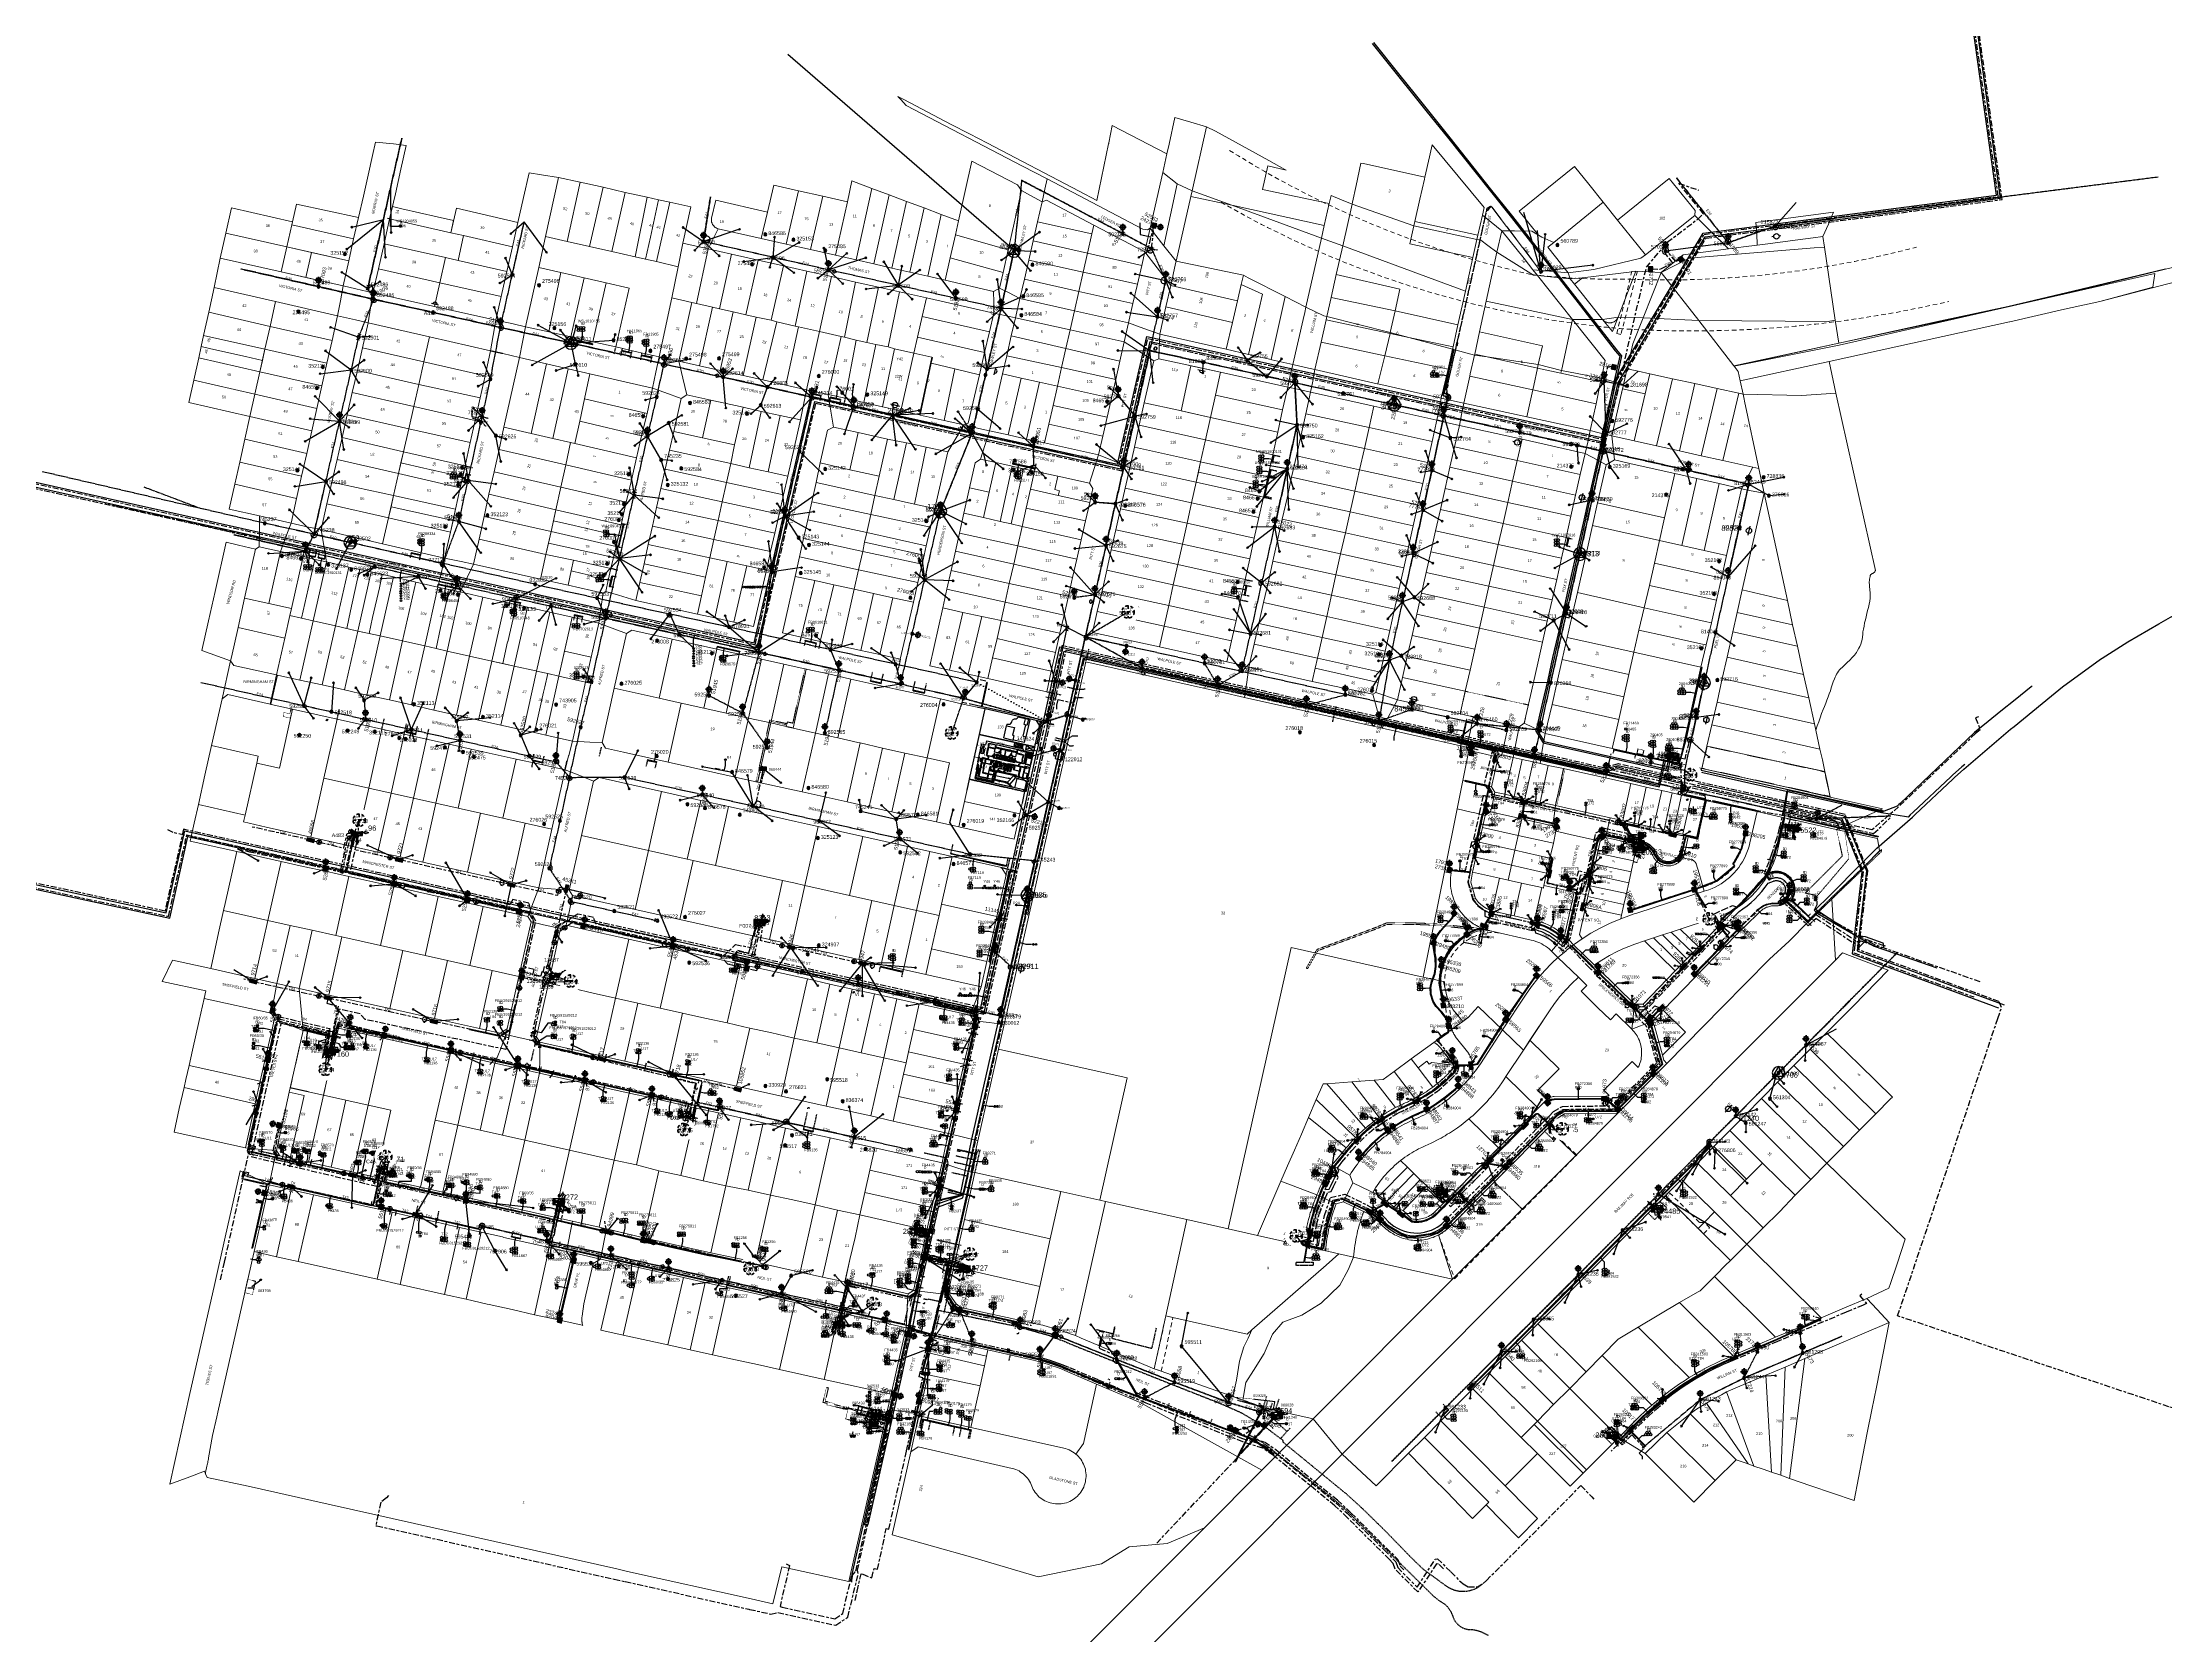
# Model space of a CAD drawing. Header units: metres. Extents: x 311347 to 316656, y 6252667 to 6255486.
# Drawn here: x 313620 to 315033, y 6254240 to 6255301 of the extents above; entities that cross this region are included whole.
import ezdxf
from ezdxf.enums import TextEntityAlignment as Align

# ---------------------------------------------------------------- set-up
doc = ezdxf.new("R2010")
doc.units = ezdxf.units.M
for name, pattern in [('Cable Exist OH', [1, 1, 0]), ('Cable Exist UG', [8.2, 4, -1.2, 1.8, -1.2]), ('Cable Remove', [2, 0, -2]), ('Dash', [5, 3, -2]), ('DASHED', [0.75, 0.5, -0.25]), ('HIDDEN', [0.375, 0.25, -0.125]), ('HIDDEN2', [0.1875, 0.125, -0.0625]), ('IE Trench LV', [6.5, 5, -1.5])]:
    doc.linetypes.add(name, pattern=pattern)
doc.layers.get('0').update_dxf_attribs({"color": 6})
for name, color, linetype in [('_User Miscellaneous2', 7, 'Continuous'), ('_User Miscellaneous4', 7, 'Continuous'), ('_User_HV_Exist', 7, 'Continuous'), ('_User_LV_Exist', 7, 'Continuous'), ('Duct_SP_EXT', 7, 'Continuous'), ('Duct_SP_NEW', 2, 'Continuous'), ('Equip_HV_EXT', 7, 'Continuous'), ('Equip_LV_EXT', 7, 'Continuous'), ('Equip_LV_NEW', 2, 'Continuous'), ('Equip_SL_EXT', 7, 'Continuous'), ('Equip_SP_HV_EXT', 7, 'Continuous'), ('Equip_SP_LV_EXT', 7, 'Continuous'), ('Equip_SP_SL_EXT', 7, 'Continuous'), ('Mains_HV_EXT', 7, 'Continuous'), ('Mains_LV_EXT', 7, 'Continuous'), ('Mains_LV_SL_EXT', 7, 'Continuous'), ('Mains_SL_EXT', 7, 'Continuous'), ('Mains_TR_EXT', 7, 'Continuous'), ('Services_SP_EXT', 7, 'Continuous'), ('Sub_SP_EXT', 7, 'Continuous'), ('Sub_SP_NEW', 2, 'Continuous'), ('Sub_SP_TR_HV_LV_EXT', 7, 'Continuous'), ('SupportsOH_SP_TR_HV_LV_SL_EXT', 7, 'Continuous'), ('SupportsUG_SP_LV_EXT', 7, 'Continuous'), ('SupportsUG_SP_LV_SL_EXT', 7, 'Continuous'), ('Trench_SP_EXT', 7, 'Continuous'), ('Trench_SP_NEW', 2, 'Continuous')]:
    doc.layers.add(name, color=color, linetype=linetype)
for name, color, linetype, lineweight in [('Cadastre Buildings_SP_EXT', 9, 'Continuous', 5), ('Cadastre Developer_SP_EXT', 9, 'Continuous', 5), ('Cadastre Developer_SP_NEW', 2, 'Continuous', 5), ('Cadastre Easements_SP_EXT', 9, 'Continuous', 5), ('Cadastre Land Parcels_SP_EXT', 9, 'Continuous', 5), ('Cadastre Other Property_SP_EXT', 9, 'HIDDEN', 5), ('Cadastre Roads_SP_EXT', 7, 'Continuous', 5)]:
    doc.layers.add(name, color=color, linetype=linetype, lineweight=lineweight)
doc.layers.add('UNKNOWN_FEATURES', color=1, linetype='DASHED', plot=False)
doc.styles.add('COLUMN_LABEL', font='arial.ttf')
doc.styles.add('HVSW_LABEL', font='arial.ttf')
doc.styles.add('iecARIAL', font='arial.ttf', dxfattribs={"height": 2})
doc.styles.add('IESYMBOL1', font='isocp.shx')
doc.styles.add('LotNum', font='isocp.shx', dxfattribs={"height": 1.8})
doc.styles.add('POLE_LABEL', font='arial.ttf')
doc.styles.add('SLCP_LABEL', font='arial.ttf', dxfattribs={"height": 3.5})
doc.styles.get("Standard").update_dxf_attribs({"font": 'arial.ttf'})
doc.styles.add('SWITCH_LABEL', font='arial.ttf', dxfattribs={"height": 2.5})
doc.linetypes.add('Cable E UG', pattern='A,6,-0.5,["E",Standard,S=1.7,R=0,X=0.5,Y=-1],-2.9', length=9.4)
doc.linetypes.add('Cable P UG', pattern='A,6,-0.5,["P",Standard,S=1.7,R=0,X=0.5,Y=-1],-2.9', length=9.4)
doc.linetypes.add('IE Trench HV', pattern='A,7,-0.2,["/",Standard,S=3,R=0,X=0.6,Y=-1.4],-2.5', length=9.7)

# ---------------------------------------------------------------- blocks, each defined once
blk = doc.blocks.new('SUB_PADMOUNT_EXT')
for points in [[(0, 0), (-3.84, 1.92), (-3.84, -1.92)], [(0, 0), (3.84, 1.92), (3.84, -1.92)]]:
    blk.add_hatch(color=256).paths.add_polyline_path(points)
for p, q in [((3.84, 1.92), (-3.84, -1.92)), ((-3.84, 1.92), (3.84, -1.92))]:
    blk.add_line(p, q)
blk.add_lwpolyline([(-3.84, -1.92), (3.84, -1.92), (3.84, 1.92), (-3.84, 1.92)], close=True)
for tag, height, flags, p in [('STREET_CODE', 0.2, 9, (1.5, 0)), ('ASSET_NUM', 3.5, 8, (2, 2)), ('CONSTRUCTED_VOLTAGE', 0.2, 9, (1.5, -0.2)), ('OPERATING_VOLTAGE', 0.2, 9, (1.5, -0.6)), ('ORIENTATION', 0.2, 9, (1.5, -0.8)), ('OWNED_BY', 0.2, 9, (1.5, -1)), ('OPERATED_BY', 0.2, 9, (1.5, -1.2)), ('SECONDARY_VOLTAGE', 0.2, 9, (1.5, -1.6)), ('STATE', 0.2, 9, (1.5, -1.8)), ('SUBSTATION_TYPE', 0.2, 9, (1.5, -2.2)), ('STREETNAME', 0.2, 9, (1.5, -3)), ('SUBURB', 0.2, 9, (1.5, -3.2)), ('Z', 0.2, 1, (1.5, -3.6)), ('NO_PHASES', 0.2, 9, (1.5, -0.4)), ('MAINTAINED_BY', 0.2, 9, (1.5, -1.4)), ('PARENT', 0.2, 9, (1.5, -2)), ('USAGE', 0.2, 9, (1.5, -2.4)), ('LEGEND', 0.2, 9, (1.5, -2.6)), ('LOCATION', 0.2, 9, (1.5, -2.8)), ('NOTES', 0.2, 9, (1.5, -3.4))]:
    blk.add_attdef(tag, text='', height=height, dxfattribs=dict(flags=flags)).set_placement(p, align=Align.MIDDLE_LEFT)
blk = doc.blocks.new('SUB_POLE_EXT')
blk.add_wipeout([(0, 4.2), (0.4, 4.2), (0.8, 4.1), (1.2, 4), (1.6, 3.9), (2, 3.7), (2.3, 3.5), (2.7, 3.3), (3, 3), (3.3, 2.7), (3.5, 2.3), (3.8, 1.9), (3.9, 1.6), (4, 1.2), (4.2, 0.6), (4.2, 0), (4.2, -0.6), (4.1, -1.1), (3.9, -1.6), (3.6, -2.2), (3.2, -2.7), (3, -3), (2.7, -3.3), (2.4, -3.5), (2, -3.7), (1.6, -3.9), (1.3, -4), (0.8, -4.1), (0.4, -4.2), (0, -4.2), (-0.4, -4.2), (-0.8, -4.1), (-1.2, -4), (-1.6, -3.9), (-2, -3.7), (-2.4, -3.5), (-2.7, -3.3), (-3, -3), (-3.2, -2.7), (-3.5, -2.3), (-3.7, -2), (-3.9, -1.6), (-4, -1.2), (-4.2, -0.8), (-4.2, -0.1), (-4.2, 0.4), (-4.1, 0.8), (-4, 1.3), (-3.9, 1.6), (-3.7, 2), (-3.5, 2.4), (-3.3, 2.7), (-3, 3), (-2.7, 3.3), (-2.3, 3.5), (-2, 3.7), (-1.6, 3.9), (-1.2, 4), (-0.8, 4.2), (-0.4, 4.2)])
blk.add_line((2.2, 0.5), (2.2, 0.5, 0))
blk.add_lwpolyline([(-4.2, 0, 1), (4.2, 0, 1)], format="xyb", close=True)
blk.add_lwpolyline([(2.1, 0.5), (0, 4.2), (-3.7, -2.1), (3.7, -2.1)], close=True)
for tag, height, flags, p in [('STREET_CODE', 0.2, 9, (1.5, 0)), ('ASSET_NUM', 3.5, 8, (2, 2)), ('CONSTRUCTED_VOLTAGE', 0.2, 9, (1.5, -0.2)), ('NO_PHASES', 0.2, 9, (1.5, -0.4)), ('OPERATING_VOLTAGE', 0.2, 9, (1.5, -0.6)), ('OPERATED_BY', 0.2, 9, (1.5, -0.8)), ('MAINTAINED_BY', 0.2, 9, (1.5, -1)), ('ORIENTATION', 0.2, 9, (1.5, -1.2)), ('OWNED_BY', 0.2, 9, (1.5, -1.4)), ('SECONDARY_VOLTAGE', 0.2, 9, (1.5, -1.6)), ('STATE', 0.2, 9, (1.5, -1.8)), ('SUBSTATION_TYPE', 0.2, 9, (1.5, -2)), ('USAGE', 0.2, 9, (1.5, -2.2)), ('LEGEND', 0.2, 9, (1.5, -2.4)), ('LOCATION', 0.2, 9, (1.5, -2.6)), ('STREETNAME', 0.2, 9, (1.5, -2.8)), ('SUBURB', 0.2, 9, (1.5, -3)), ('NOTES', 0.2, 9, (1.5, -3.2)), ('Z', 0.2, 1, (1.5, -3.4))]:
    blk.add_attdef(tag, text='', height=height, dxfattribs=dict(flags=flags)).set_placement(p, align=Align.MIDDLE_LEFT)
blk = doc.blocks.new('SUB_INDOOR_EXT')
h = blk.add_hatch(color=256)
h.paths.add_polyline_path([(3, 3), (0.2, 0), (3, -3)])
h.paths.add_polyline_path([(-3, -3), (-0.2, 0), (-3, 3)])
at = {"color": 7}
for p, q in [((-0.3, 0.8), (0.3, 0.8)), ((0, 0.8), (0, -0.8)), ((-0.3, -0.8), (0.3, -0.8))]:
    blk.add_line(p, q, dxfattribs=at)
blk.add_line((1.9, -2.3), (1.9, -2.3, 0))
for points in [[(-3, -3), (-0.2, 0), (-3, 3)], [(-3, -3), (3, -3), (3, 3), (-3, 3)], [(3, 3), (0.2, 0), (3, -3)]]:
    blk.add_lwpolyline(points, close=True)
for tag, height, flags, p in [('STREET_CODE', 0.2, 9, (1.5, 0)), ('ASSET_NUM', 2.5, 8, (2, 2)), ('CONSTRUCTED_VOLTAGE', 0.2, 9, (1.5, -0.2)), ('NO_PHASES', 0.2, 9, (1.5, -0.4)), ('OPERATING_VOLTAGE', 0.2, 9, (1.5, -0.6)), ('ORIENTATION', 0.2, 9, (1.5, -0.8)), ('OWNED_BY', 0.2, 9, (1.5, -1)), ('OPERATED_BY', 0.2, 9, (1.5, -1.2)), ('MAINTAINED_BY', 0.2, 9, (1.5, -1.4)), ('SECONDARY_VOLTAGE', 0.2, 9, (1.5, -1.6)), ('STATE', 0.2, 9, (1.5, -1.8)), ('PARENT', 0.2, 9, (1.5, -2)), ('SUBSTATION_TYPE', 0.2, 9, (1.5, -2.2)), ('USAGE', 0.2, 9, (1.5, -2.4)), ('LEGEND', 0.2, 9, (1.5, -2.6)), ('LOCATION', 0.2, 9, (1.5, -2.8)), ('STREETNAME', 0.2, 9, (1.5, -3)), ('SUBURB', 0.2, 9, (1.5, -3.2)), ('NOTES', 0.2, 9, (1.5, -3.4)), ('Z', 0.2, 1, (1.5, -3.6))]:
    blk.add_attdef(tag, text='', height=height, dxfattribs=dict(flags=flags)).set_placement(p, align=Align.MIDDLE_LEFT)
blk = doc.blocks.new('COLUMN_EXT')
blk.add_hatch(color=256).paths.add_polyline_path([(-1.5, 1.5), (-1.5, -1.5), (1.5, -1.5), (1.5, 1.5)])
blk.add_lwpolyline([(-1.5, -1.5), (1.5, -1.5), (1.5, 1.5), (-1.5, 1.5)], close=True)
for tag, height, style, flags, p in [('STRUCTURE_PLANT_NUMBER', 0.2, 'POLE_LABEL', 9, (1.8, 0)), ('ASSET_NUM', 2.5, 'COLUMN_LABEL', 8, (2, 2)), ('STREET_CODE', 0.2, 'COLUMN_LABEL', 9, (1.8, -0.2))]:
    blk.add_attdef(tag, text='', height=height, dxfattribs=dict(style=style, flags=flags)).set_placement(p, align=Align.MIDDLE_LEFT)
at = {"flags": 9}
for tag, p in [('COLUMN_TYPE', (1.8, -0.4)), ('OWNED_BY', (1.8, -0.6)), ('STATE', (1.8, -0.8)), ('USAGE', (1.8, -1)), ('LEGEND', (1.8, -1.2)), ('LOCATION', (1.8, -1.4)), ('STREETNAME', (1.8, -1.6)), ('SUBURB', (1.8, -1.8)), ('NOTES', (1.8, -2))]:
    blk.add_attdef(tag, text='', height=0.2, dxfattribs=at).set_placement(p, align=Align.MIDDLE_LEFT)
at = {"flags": 1}
blk.add_attdef('Z', (1.8, -2.4), '', height=0.2, dxfattribs=at)
blk = doc.blocks.new('CUBICLE_EXT')
blk.add_hatch(color=256).paths.add_polyline_path([(-2.475, 0.99), (-2.475, -0.99), (2.475, -0.99), (2.475, 0.99)])
blk.add_lwpolyline([(-2.475, -0.99), (2.475, -0.99), (2.475, 0.99), (-2.475, 0.99)], close=True)
at = {"flags": 1}
blk.add_attdef('Z', (0, 0), '', height=0.2, dxfattribs=at)
at = {"style": 'COLUMN_LABEL'}
for tag, height, flags, p in [('ASSET_NUM', 2.5, 8, (2, 2)), ('STREET_CODE', 0.2, 9, (0, -0.2))]:
    blk.add_attdef(tag, text='', height=height, dxfattribs=dict(at, flags=flags)).set_placement(p, align=Align.MIDDLE_LEFT)
at = {"flags": 9}
for tag, p in [('OWNED_BY', (0, -0.4)), ('STATE', (0, -0.6)), ('STREETNAME', (0, -1.6)), ('SUBURB', (0, -1.8)), ('USAGE', (0, -0.8)), ('LEGEND', (0, -1)), ('LOCATION', (0, -1.2)), ('PARENT', (0, -1.4)), ('NOTES', (0, -2))]:
    blk.add_attdef(tag, text='', height=0.2, dxfattribs=at).set_placement(p, align=Align.MIDDLE_LEFT)
blk = doc.blocks.new('PILLAR_EXT')
blk.add_hatch(color=256).paths.add_polyline_path([(-2.475, 0.99), (-2.475, -0.99), (2.475, -0.99), (2.475, 0.99)])
blk.add_lwpolyline([(-2.475, -0.99), (2.475, -0.99), (2.475, 0.99), (-2.475, 0.99)], close=True)
for tag, p, flags in [('OWNED_BY', (0, -0.2), 9), ('STATE', (0, -0.4), 9), ('SUPPORT_TYPE', (0, -0.6), 9), ('STREETNAME', (0, -1.8), 9), ('SUBURB', (0, -2), 1), ('USAGE', (0, -0.8), 9), ('LEGEND', (0, -1), 9), ('LOCATION', (0, -1.2), 9), ('NOTES', (0, -1.4), 9), ('PARENT', (0, -1.6), 9)]:
    blk.add_attdef(tag, p, '', height=0.2, dxfattribs=dict(flags=flags))
at = {"style": 'iecARIAL', "flags": 8}
blk.add_attdef('ASSET_NUM', (1.5, 3.5), '', height=2.5, dxfattribs=at)
blk = doc.blocks.new('DUCT_EXT')
blk.add_circle((0, 0.8), 0.8)
at = {"flags": 1}
blk.add_attdef('Z', (0, 0), '', height=0.2, dxfattribs=at)
at = {"flags": 9}
for tag, p in [('DUCT_CODE', (0, 0)), ('XSECT_TYPE', (0, -0.2)), ('FB_REFERENCE', (0, -0.4)), ('STATE', (0, -0.6)), ('NOTES', (0, -0.8))]:
    blk.add_attdef(tag, text='', height=0.2, dxfattribs=at).set_placement(p, align=Align.MIDDLE_LEFT)
blk = doc.blocks.new('LV_OH_LINKS_OPEN_EXT')
for p, q in [((-0.2, 5), (-0.2, 5.5)), ((-0.2, 3), (-0.2, 2.5)), ((0.2, 5), (0.2, 5.5)), ((0.2, 3), (0.2, 2.5))]:
    blk.add_line(p, q)
blk.add_lwpolyline([(0, 3, 1), (0, 5, 1)], format="xyb", close=True)
at = {"flags": 1}
blk.add_attdef('Z', (0, 0), '', height=0.2, dxfattribs=at)
at = {"flags": 9}
for tag, p in [('ACTUAL_STATUS', (0, 0)), ('CONSTRUCTED_VOLTAGE', (0, -0.2)), ('NO_PHASES', (0, -0.4)), ('OPERATING_VOLTAGE', (0, -0.6)), ('ORIENTATION', (0, -0.8)), ('OWNED_BY', (0, -1)), ('STATE', (0, -1.2)), ('SWITCH_TYPE', (0, -1.4)), ('USAGE', (0, -1.6)), ('LEGEND', (0, -1.8)), ('NOTES', (0, -2))]:
    blk.add_attdef(tag, text='', height=0.2, dxfattribs=at).set_placement(p, align=Align.MIDDLE_LEFT)
blk = doc.blocks.new('LV_OH_LINKS_DISTFUSE_EXT')
for p, q in [((0, 0), (0.96, 0)), ((3.84, 0), (4.8, 0))]:
    blk.add_line(p, q)
blk.add_lwpolyline([(3.84, -1.2), (3.84, 1.2), (0.96, -1.2), (0.96, 1.2)], close=True)
at = {"flags": 9}
for tag, p in [('ACTUAL_STATUS', (0, 0)), ('CONSTRUCTED_VOLTAGE', (0, -0.2)), ('OPERATING_VOLTAGE', (0, -0.6)), ('ORIENTATION', (0, -0.8)), ('OWNED_BY', (0, -1)), ('STATE', (0, -1.2)), ('SWITCH_TYPE', (0, -1.4)), ('NO_PHASES', (0, -0.4)), ('USAGE', (0, -1.6)), ('NOTES', (0, -1.8))]:
    blk.add_attdef(tag, text='', height=0.2, dxfattribs=at).set_placement(p, align=Align.MIDDLE_LEFT)
at = {"flags": 1}
blk.add_attdef('Z', (0, 0), '', height=0.2, dxfattribs=at)
blk = doc.blocks.new('SL_LANTERN_EXT')
at = {"lineweight": 40}
for p, q in [((-2.3, 4.2), (2.2, 4.2)), ((-1.5, 5.7), (-1.1, 5.3)), ((-1.5, 2.8), (-1.1, 3.2)), ((0, 2), (0, 6.5)), ((0, 0), (0, 2.7)), ((1.5, 5.7), (1.1, 5.3)), ((1.5, 2.8), (1.1, 3.2))]:
    blk.add_line(p, q, dxfattribs=at)
blk.add_circle((0, 4.2), 1.5, dxfattribs=at)
at = {"style": 'iecARIAL', "flags": 8}
blk.add_attdef('ASSET_NUM', (1.5, 1.5), '', height=2.5, dxfattribs=at)
for tag, p, height, flags in [('CONSTRUCTED_VOLTAGE', (1, -0.7), 0.2, 9), ('CONTROL_TYPE', (1, -0.9), 0.2, 9), ('LANTERN_PURPOSE', (1, -1.1), 0.2, 9), ('LANTERN_TYPE', (1, -1.3), 0.2, 9), ('NO_PHASES', (1, -1.5), 0.2, 9), ('OPERATING_VOLTAGE', (1, -1.7), 0.2, 9), ('ORIENTATION', (1, -1.9), 0.2, 9), ('OWNED_BY', (1, -2.1), 0.2, 9), ('STATE', (1, -2.3), 0.2, 9), ('USAGE', (1, -2.5), 0.2, 9), ('CEXIST', (1, -2.7), 0.2, 9), ('CNEW', (1, -2.9), 0.2, 9), ('CNUMBER', (1, -3.1), 0.2, 9), ('CREMOVE', (1, -3.3), 0.2, 9), ('CREPLACE', (1, -3.5), 0.2, 9), ('LKINGHEIGHT', (1, -3.7), 0.2, 9), ('LBRACKET', (1, -3.9), 0.2, 9), ('LBRACKETVOCAB', (1, -4.1), 0.2, 9), ('LCATEGORY', (1, -4.3), 0.2, 9), ('LCHARGE1', (1, -4.5), 0.2, 9), ('LCHARGE1PERCENT', (1, -4.7), 0.2, 9), ('LCHARGE2', (1, -4.9), 0.2, 9), ('LCHARGE2PERCENT', (1, -5.1), 0.2, 9), ('LCHARGE3', (1, -5.3), 0.2, 9), ('LCHARGE3PERCENT', (1, -5.5), 0.2, 9), ('LEXIST', (1, -5.7), 0.2, 9), ('LLAMP', (1, -5.9), 0.2, 9), ('LLAMPVOCAB', (1, -6.1), 0.2, 9), ('LMAST', (1, -6.3), 0.2, 9), ('LMASTVOCAB', (1, -6.5), 0.2, 9), ('LNEW', (1, -6.7), 0.2, 9), ('LANTNUMBER', (1, -6.9), 0.2, 9), ('LOUTREACH', (1, -7.3), 0.2, 9), ('LOUTREACHVOCAB', (1, -7.5), 0.2, 9), ('LRATECODE', (1, -7.7), 0.2, 9), ('LREMOVE', (1, -7.9), 0.2, 9), ('LREPLACE', (1, -8.1), 0.2, 9), ('LTYPE', (1, -8.3), 0.2, 9), ('LTYPEVOCAB', (1, -8.5), 0.2, 9), ('LEGEND', (1, -8.7), 0.2, 9), ('LOCATION', (1, -8.9), 0.2, 9), ('NOTES', (1, -9.1), 0.2, 9), ('STREETNAME', (1, -9.3), 0.2, 9), ('SUBURB', (1, -9.5), 0.2, 1), ('LNUMBER', (2.2, -3.3), 2.5, 8)]:
    blk.add_attdef(tag, p, '', height=height, dxfattribs=dict(flags=flags))
blk = doc.blocks.new('SL_NIGHTWATCH_EXT')
at = {"lineweight": 40}
h = blk.add_hatch(color=256, dxfattribs=at)
h.paths.add_polyline_path([(0.4, 2, 0.098491), (-0.4, 2), (-0.2, 1, -0.098491), (0.2, 1)])
h.paths.add_polyline_path([(0.6, 0.8, -0.098491), (0.8, 0.6), (1.7, 1.1, 0.098491), (1.1, 1.7)])
h.paths.add_polyline_path([(1, 0.2, -0.098491), (1, -0.2), (2, -0.4, 0.098491), (2, 0.4)])
h.paths.add_polyline_path([(0.8, -0.6, -0.098491), (0.6, -0.8), (1.1, -1.7, 0.098491), (1.7, -1.1)])
h.paths.add_polyline_path([(-0.2, -1), (-0.4, -2, 0.098491), (0.4, -2), (0.2, -1, -0.098491)])
h.paths.add_polyline_path([(-0.8, -0.6), (-1.7, -1.1, 0.098491), (-1.1, -1.7), (-0.6, -0.8, -0.098491)])
h.paths.add_polyline_path([(-1, 0.2), (-2, 0.4, 0.098491), (-2, -0.4), (-1, -0.2, -0.098491)])
h.paths.add_polyline_path([(-1.1, 1.7, 0.098491), (-1.7, 1.1), (-0.8, 0.6, -0.098491), (-0.6, 0.8)])
for p, q in [((-1.2, 1.6), (-1.2, 1.6, 0)), ((-1.1, 1.6), (-1.1, 1.6, 0)), ((1.1, 1.6), (1.1, 1.6, 0)), ((-0.9, -0.6), (-0.9, -0.6, 0)), ((0.8, -0.6), (0.8, -0.6, 0)), ((1.1, -1.6), (1.1, -1.6, 0)), ((2, -0.4), (2, -0.4, 0))]:
    blk.add_line(p, q, dxfattribs=at)
for points in [[(-1, 0.2, 0.098491), (-1, -0.2), (-2, -0.4, -0.098491), (-2, 0.4)], [(-0.6, 0.8, 0.098491), (-0.8, 0.6), (-1.7, 1.1, -0.098491), (-1.1, 1.7)], [(-0.2, 1, -0.098491), (0.2, 1), (0.4, 2, 0.098491), (-0.4, 2)], [(0.8, 0.6), (1.7, 1.1, 0.098491), (1.1, 1.7), (0.6, 0.8, -0.098491)], [(1, -0.2), (2, -0.4, 0.098491), (2, 0.4), (1, 0.2, -0.098491)], [(-0.8, -0.6, 0.098491), (-0.6, -0.8), (-1.1, -1.7, -0.098491), (-1.7, -1.1)], [(0.2, -1), (0.4, -2, -0.098491), (-0.4, -2), (-0.2, -1, 0.098491)], [(0.6, -0.8), (1.1, -1.7, 0.098491), (1.7, -1.1), (0.8, -0.6, -0.098491)]]:
    blk.add_lwpolyline(points, format="xyb", close=True, dxfattribs=at)
blk.add_circle((0, 0), 1, dxfattribs=at)
blk = doc.blocks.new('*U51')
at = {"lineweight": 40}
for p, q in [((0, 0), (3.2, -0.7)), ((3.6, 0.7), (3.9, 0.2)), ((5.2, 1.2), (4.2, -3.2)), ((6.4, 0.1), (5.9, -0.2)), ((2.5, -0.5), (6.9, -1.5)), ((3, -2.1), (3.4, -1.8)), ((5.8, -2.7), (5.5, -2.3))]:
    blk.add_line(p, q, dxfattribs=at)
blk.add_circle((4.7, -1), 1.5, dxfattribs=at)
at = {"style": 'iecARIAL', "flags": 8}
blk.add_attdef('ASSET_NUM', (1.5, 1.5), '', height=2.5, dxfattribs=at)
for tag, p, height, flags in [('CONSTRUCTED_VOLTAGE', (1, -0.7), 0.2, 9), ('CONTROL_TYPE', (1, -0.9), 0.2, 9), ('LANTERN_PURPOSE', (1, -1.1), 0.2, 9), ('LANTERN_TYPE', (1, -1.3), 0.2, 9), ('NO_PHASES', (1, -1.5), 0.2, 9), ('OPERATING_VOLTAGE', (1, -1.7), 0.2, 9), ('ORIENTATION', (1, -1.9), 0.2, 9), ('OWNED_BY', (1, -2.1), 0.2, 9), ('STATE', (1, -2.3), 0.2, 9), ('USAGE', (1, -2.5), 0.2, 9), ('CEXIST', (1, -2.7), 0.2, 9), ('CNEW', (1, -2.9), 0.2, 9), ('CNUMBER', (1, -3.1), 0.2, 9), ('CREMOVE', (1, -3.3), 0.2, 9), ('CREPLACE', (1, -3.5), 0.2, 9), ('LKINGHEIGHT', (1, -3.7), 0.2, 9), ('LBRACKET', (1, -3.9), 0.2, 9), ('LBRACKETVOCAB', (1, -4.1), 0.2, 9), ('LCATEGORY', (1, -4.3), 0.2, 9), ('LCHARGE1', (1, -4.5), 0.2, 9), ('LCHARGE1PERCENT', (1, -4.7), 0.2, 9), ('LCHARGE2', (1, -4.9), 0.2, 9), ('LCHARGE2PERCENT', (1, -5.1), 0.2, 9), ('LCHARGE3', (1, -5.3), 0.2, 9), ('LCHARGE3PERCENT', (1, -5.5), 0.2, 9), ('LEXIST', (1, -5.7), 0.2, 9), ('LLAMP', (1, -5.9), 0.2, 9), ('LLAMPVOCAB', (1, -6.1), 0.2, 9), ('LMAST', (1, -6.3), 0.2, 9), ('LMASTVOCAB', (1, -6.5), 0.2, 9), ('LNEW', (1, -6.7), 0.2, 9), ('LANTNUMBER', (1, -6.9), 0.2, 9), ('LOUTREACH', (1, -7.3), 0.2, 9), ('LOUTREACHVOCAB', (1, -7.5), 0.2, 9), ('LRATECODE', (1, -7.7), 0.2, 9), ('LREMOVE', (1, -7.9), 0.2, 9), ('LREPLACE', (1, -8.1), 0.2, 9), ('LTYPE', (1, -8.3), 0.2, 9), ('LTYPEVOCAB', (1, -8.5), 0.2, 9), ('LEGEND', (1, -8.7), 0.2, 9), ('LOCATION', (1, -8.9), 0.2, 9), ('NOTES', (1, -9.1), 0.2, 9), ('STREETNAME', (1, -9.3), 0.2, 9), ('SUBURB', (1, -9.5), 0.2, 1), ('LNUMBER', (2.2, -3.3), 2.5, 8)]:
    blk.add_attdef(tag, p, '', height=height, dxfattribs=dict(flags=flags))
blk = doc.blocks.new('*U52')
at = {"lineweight": 40}
for p, q in [((-1.9, 0.5), (-6.2, 1.5)), ((-5.8, -0.1), (-5.3, 0.2)), ((-5.1, 2.7), (-4.8, 2.3)), ((-4.6, -1.2), (-3.5, 3.2)), ((-2.3, 2.1), (-2.8, 1.8)), ((0, 0), (-2.6, 0.6)), ((-3, -0.8), (-3.3, -0.3))]:
    blk.add_line(p, q, dxfattribs=at)
blk.add_circle((-4.1, 1), 1.5, dxfattribs=at)
at = {"style": 'iecARIAL', "flags": 8}
blk.add_attdef('ASSET_NUM', (1.5, 1.5), '', height=2.5, dxfattribs=at)
for tag, p, height, flags in [('CONSTRUCTED_VOLTAGE', (1, -0.7), 0.2, 9), ('CONTROL_TYPE', (1, -0.9), 0.2, 9), ('LANTERN_PURPOSE', (1, -1.1), 0.2, 9), ('LANTERN_TYPE', (1, -1.3), 0.2, 9), ('NO_PHASES', (1, -1.5), 0.2, 9), ('OPERATING_VOLTAGE', (1, -1.7), 0.2, 9), ('ORIENTATION', (1, -1.9), 0.2, 9), ('OWNED_BY', (1, -2.1), 0.2, 9), ('STATE', (1, -2.3), 0.2, 9), ('USAGE', (1, -2.5), 0.2, 9), ('CEXIST', (1, -2.7), 0.2, 9), ('CNEW', (1, -2.9), 0.2, 9), ('CNUMBER', (1, -3.1), 0.2, 9), ('CREMOVE', (1, -3.3), 0.2, 9), ('CREPLACE', (1, -3.5), 0.2, 9), ('LKINGHEIGHT', (1, -3.7), 0.2, 9), ('LBRACKET', (1, -3.9), 0.2, 9), ('LBRACKETVOCAB', (1, -4.1), 0.2, 9), ('LCATEGORY', (1, -4.3), 0.2, 9), ('LCHARGE1', (1, -4.5), 0.2, 9), ('LCHARGE1PERCENT', (1, -4.7), 0.2, 9), ('LCHARGE2', (1, -4.9), 0.2, 9), ('LCHARGE2PERCENT', (1, -5.1), 0.2, 9), ('LCHARGE3', (1, -5.3), 0.2, 9), ('LCHARGE3PERCENT', (1, -5.5), 0.2, 9), ('LEXIST', (1, -5.7), 0.2, 9), ('LLAMP', (1, -5.9), 0.2, 9), ('LLAMPVOCAB', (1, -6.1), 0.2, 9), ('LMAST', (1, -6.3), 0.2, 9), ('LMASTVOCAB', (1, -6.5), 0.2, 9), ('LNEW', (1, -6.7), 0.2, 9), ('LANTNUMBER', (1, -6.9), 0.2, 9), ('LOUTREACH', (1, -7.3), 0.2, 9), ('LOUTREACHVOCAB', (1, -7.5), 0.2, 9), ('LRATECODE', (1, -7.7), 0.2, 9), ('LREMOVE', (1, -7.9), 0.2, 9), ('LREPLACE', (1, -8.1), 0.2, 9), ('LTYPE', (1, -8.3), 0.2, 9), ('LTYPEVOCAB', (1, -8.5), 0.2, 9), ('LEGEND', (1, -8.7), 0.2, 9), ('LOCATION', (1, -8.9), 0.2, 9), ('NOTES', (1, -9.1), 0.2, 9), ('STREETNAME', (1, -9.3), 0.2, 9), ('SUBURB', (1, -9.5), 0.2, 1), ('LNUMBER', (2.2, -3.3), 2.5, 8)]:
    blk.add_attdef(tag, p, '', height=height, dxfattribs=dict(flags=flags))
blk = doc.blocks.new('*U53')
at = {"lineweight": 40}
for p, q in [((0, 0), (-0.4, -2.4)), ((1.6, -4.2), (-2.9, -3.5)), ((-2.3, -5), (-1.9, -4.7)), ((-1.8, -2.2), (-1.5, -2.6)), ((-0.3, -1.6), (-1, -6.1)), ((0.6, -5.5), (0.2, -5.1)), ((1, -2.6), (0.6, -3))]:
    blk.add_line(p, q, dxfattribs=at)
blk.add_circle((-0.6, -3.8), 1.5, dxfattribs=at)
at = {"style": 'iecARIAL', "flags": 8}
blk.add_attdef('ASSET_NUM', (1.5, 1.5), '', height=2.5, dxfattribs=at)
for tag, p, height, flags in [('CONSTRUCTED_VOLTAGE', (1, -0.7), 0.2, 9), ('CONTROL_TYPE', (1, -0.9), 0.2, 9), ('LANTERN_PURPOSE', (1, -1.1), 0.2, 9), ('LANTERN_TYPE', (1, -1.3), 0.2, 9), ('NO_PHASES', (1, -1.5), 0.2, 9), ('OPERATING_VOLTAGE', (1, -1.7), 0.2, 9), ('ORIENTATION', (1, -1.9), 0.2, 9), ('OWNED_BY', (1, -2.1), 0.2, 9), ('STATE', (1, -2.3), 0.2, 9), ('USAGE', (1, -2.5), 0.2, 9), ('CEXIST', (1, -2.7), 0.2, 9), ('CNEW', (1, -2.9), 0.2, 9), ('CNUMBER', (1, -3.1), 0.2, 9), ('CREMOVE', (1, -3.3), 0.2, 9), ('CREPLACE', (1, -3.5), 0.2, 9), ('LKINGHEIGHT', (1, -3.7), 0.2, 9), ('LBRACKET', (1, -3.9), 0.2, 9), ('LBRACKETVOCAB', (1, -4.1), 0.2, 9), ('LCATEGORY', (1, -4.3), 0.2, 9), ('LCHARGE1', (1, -4.5), 0.2, 9), ('LCHARGE1PERCENT', (1, -4.7), 0.2, 9), ('LCHARGE2', (1, -4.9), 0.2, 9), ('LCHARGE2PERCENT', (1, -5.1), 0.2, 9), ('LCHARGE3', (1, -5.3), 0.2, 9), ('LCHARGE3PERCENT', (1, -5.5), 0.2, 9), ('LEXIST', (1, -5.7), 0.2, 9), ('LLAMP', (1, -5.9), 0.2, 9), ('LLAMPVOCAB', (1, -6.1), 0.2, 9), ('LMAST', (1, -6.3), 0.2, 9), ('LMASTVOCAB', (1, -6.5), 0.2, 9), ('LNEW', (1, -6.7), 0.2, 9), ('LANTNUMBER', (1, -6.9), 0.2, 9), ('LOUTREACH', (1, -7.3), 0.2, 9), ('LOUTREACHVOCAB', (1, -7.5), 0.2, 9), ('LRATECODE', (1, -7.7), 0.2, 9), ('LREMOVE', (1, -7.9), 0.2, 9), ('LREPLACE', (1, -8.1), 0.2, 9), ('LTYPE', (1, -8.3), 0.2, 9), ('LTYPEVOCAB', (1, -8.5), 0.2, 9), ('LEGEND', (1, -8.7), 0.2, 9), ('LOCATION', (1, -8.9), 0.2, 9), ('NOTES', (1, -9.1), 0.2, 9), ('STREETNAME', (1, -9.3), 0.2, 9), ('SUBURB', (1, -9.5), 0.2, 1), ('LNUMBER', (2.2, -3.3), 2.5, 8)]:
    blk.add_attdef(tag, p, '', height=height, dxfattribs=dict(flags=flags))
blk = doc.blocks.new('*U50')
at = {"lineweight": 40}
for p, q in [((-2.1, 0.5), (-6.4, 1.6)), ((-6, 0), (-5.5, 0.3)), ((-5.3, 2.8), (-5, 2.4)), ((-4.8, -1.1), (-3.7, 3.3)), ((-2.5, 2.1), (-3, 1.8)), ((0, 0), (-2.8, 0.7)), ((-3.2, -0.7), (-3.5, -0.2))]:
    blk.add_line(p, q, dxfattribs=at)
blk.add_circle((-4.3, 1.1), 1.5, dxfattribs=at)
at = {"style": 'iecARIAL', "flags": 8}
blk.add_attdef('ASSET_NUM', (1.5, 1.5), '', height=2.5, dxfattribs=at)
for tag, p, height, flags in [('CONSTRUCTED_VOLTAGE', (1, -0.7), 0.2, 9), ('CONTROL_TYPE', (1, -0.9), 0.2, 9), ('LANTERN_PURPOSE', (1, -1.1), 0.2, 9), ('LANTERN_TYPE', (1, -1.3), 0.2, 9), ('NO_PHASES', (1, -1.5), 0.2, 9), ('OPERATING_VOLTAGE', (1, -1.7), 0.2, 9), ('ORIENTATION', (1, -1.9), 0.2, 9), ('OWNED_BY', (1, -2.1), 0.2, 9), ('STATE', (1, -2.3), 0.2, 9), ('USAGE', (1, -2.5), 0.2, 9), ('CEXIST', (1, -2.7), 0.2, 9), ('CNEW', (1, -2.9), 0.2, 9), ('CNUMBER', (1, -3.1), 0.2, 9), ('CREMOVE', (1, -3.3), 0.2, 9), ('CREPLACE', (1, -3.5), 0.2, 9), ('LKINGHEIGHT', (1, -3.7), 0.2, 9), ('LBRACKET', (1, -3.9), 0.2, 9), ('LBRACKETVOCAB', (1, -4.1), 0.2, 9), ('LCATEGORY', (1, -4.3), 0.2, 9), ('LCHARGE1', (1, -4.5), 0.2, 9), ('LCHARGE1PERCENT', (1, -4.7), 0.2, 9), ('LCHARGE2', (1, -4.9), 0.2, 9), ('LCHARGE2PERCENT', (1, -5.1), 0.2, 9), ('LCHARGE3', (1, -5.3), 0.2, 9), ('LCHARGE3PERCENT', (1, -5.5), 0.2, 9), ('LEXIST', (1, -5.7), 0.2, 9), ('LLAMP', (1, -5.9), 0.2, 9), ('LLAMPVOCAB', (1, -6.1), 0.2, 9), ('LMAST', (1, -6.3), 0.2, 9), ('LMASTVOCAB', (1, -6.5), 0.2, 9), ('LNEW', (1, -6.7), 0.2, 9), ('LANTNUMBER', (1, -6.9), 0.2, 9), ('LOUTREACH', (1, -7.3), 0.2, 9), ('LOUTREACHVOCAB', (1, -7.5), 0.2, 9), ('LRATECODE', (1, -7.7), 0.2, 9), ('LREMOVE', (1, -7.9), 0.2, 9), ('LREPLACE', (1, -8.1), 0.2, 9), ('LTYPE', (1, -8.3), 0.2, 9), ('LTYPEVOCAB', (1, -8.5), 0.2, 9), ('LEGEND', (1, -8.7), 0.2, 9), ('LOCATION', (1, -8.9), 0.2, 9), ('NOTES', (1, -9.1), 0.2, 9), ('STREETNAME', (1, -9.3), 0.2, 9), ('SUBURB', (1, -9.5), 0.2, 1), ('LNUMBER', (2.2, -3.3), 2.5, 8)]:
    blk.add_attdef(tag, p, '', height=height, dxfattribs=dict(flags=flags))
blk = doc.blocks.new('*U54')
at = {"lineweight": 40}
for p, q in [((0, 0), (4.4, -0.7)), ((4.7, 0.7), (5, 0.2)), ((6.2, 1.2), (5.5, -3.2)), ((7.5, 0.2), (7.1, -0.1)), ((3.6, -0.6), (8.1, -1.3)), ((4.2, -2.2), (4.6, -1.8)), ((7.1, -2.6), (6.7, -2.2))]:
    blk.add_line(p, q, dxfattribs=at)
blk.add_circle((5.9, -1), 1.5, dxfattribs=at)
at = {"style": 'iecARIAL', "flags": 8}
blk.add_attdef('ASSET_NUM', (1.5, 1.5), '', height=2.5, dxfattribs=at)
for tag, p, height, flags in [('CONSTRUCTED_VOLTAGE', (1, -0.7), 0.2, 9), ('CONTROL_TYPE', (1, -0.9), 0.2, 9), ('LANTERN_PURPOSE', (1, -1.1), 0.2, 9), ('LANTERN_TYPE', (1, -1.3), 0.2, 9), ('NO_PHASES', (1, -1.5), 0.2, 9), ('OPERATING_VOLTAGE', (1, -1.7), 0.2, 9), ('ORIENTATION', (1, -1.9), 0.2, 9), ('OWNED_BY', (1, -2.1), 0.2, 9), ('STATE', (1, -2.3), 0.2, 9), ('USAGE', (1, -2.5), 0.2, 9), ('CEXIST', (1, -2.7), 0.2, 9), ('CNEW', (1, -2.9), 0.2, 9), ('CNUMBER', (1, -3.1), 0.2, 9), ('CREMOVE', (1, -3.3), 0.2, 9), ('CREPLACE', (1, -3.5), 0.2, 9), ('LKINGHEIGHT', (1, -3.7), 0.2, 9), ('LBRACKET', (1, -3.9), 0.2, 9), ('LBRACKETVOCAB', (1, -4.1), 0.2, 9), ('LCATEGORY', (1, -4.3), 0.2, 9), ('LCHARGE1', (1, -4.5), 0.2, 9), ('LCHARGE1PERCENT', (1, -4.7), 0.2, 9), ('LCHARGE2', (1, -4.9), 0.2, 9), ('LCHARGE2PERCENT', (1, -5.1), 0.2, 9), ('LCHARGE3', (1, -5.3), 0.2, 9), ('LCHARGE3PERCENT', (1, -5.5), 0.2, 9), ('LEXIST', (1, -5.7), 0.2, 9), ('LLAMP', (1, -5.9), 0.2, 9), ('LLAMPVOCAB', (1, -6.1), 0.2, 9), ('LMAST', (1, -6.3), 0.2, 9), ('LMASTVOCAB', (1, -6.5), 0.2, 9), ('LNEW', (1, -6.7), 0.2, 9), ('LANTNUMBER', (1, -6.9), 0.2, 9), ('LOUTREACH', (1, -7.3), 0.2, 9), ('LOUTREACHVOCAB', (1, -7.5), 0.2, 9), ('LRATECODE', (1, -7.7), 0.2, 9), ('LREMOVE', (1, -7.9), 0.2, 9), ('LREPLACE', (1, -8.1), 0.2, 9), ('LTYPE', (1, -8.3), 0.2, 9), ('LTYPEVOCAB', (1, -8.5), 0.2, 9), ('LEGEND', (1, -8.7), 0.2, 9), ('LOCATION', (1, -8.9), 0.2, 9), ('NOTES', (1, -9.1), 0.2, 9), ('STREETNAME', (1, -9.3), 0.2, 9), ('SUBURB', (1, -9.5), 0.2, 1), ('LNUMBER', (2.2, -3.3), 2.5, 8)]:
    blk.add_attdef(tag, p, '', height=height, dxfattribs=dict(flags=flags))
blk = doc.blocks.new('*U49')
at = {"lineweight": 40}
for p, q in [((0, 0), (2.3, -0.5)), ((2.6, 0.9), (2.9, 0.5)), ((4.2, 1.4), (3.3, -3)), ((5.5, 0.3), (5, 0)), ((1.6, -0.3), (6, -1.2)), ((2, -1.9), (2.5, -1.6)), ((4.9, -2.5), (4.6, -2))]:
    blk.add_line(p, q, dxfattribs=at)
blk.add_circle((3.8, -0.8), 1.5, dxfattribs=at)
at = {"style": 'iecARIAL', "flags": 8}
blk.add_attdef('ASSET_NUM', (1.5, 1.5), '', height=2.5, dxfattribs=at)
for tag, p, height, flags in [('CONSTRUCTED_VOLTAGE', (1, -0.7), 0.2, 9), ('CONTROL_TYPE', (1, -0.9), 0.2, 9), ('LANTERN_PURPOSE', (1, -1.1), 0.2, 9), ('LANTERN_TYPE', (1, -1.3), 0.2, 9), ('NO_PHASES', (1, -1.5), 0.2, 9), ('OPERATING_VOLTAGE', (1, -1.7), 0.2, 9), ('ORIENTATION', (1, -1.9), 0.2, 9), ('OWNED_BY', (1, -2.1), 0.2, 9), ('STATE', (1, -2.3), 0.2, 9), ('USAGE', (1, -2.5), 0.2, 9), ('CEXIST', (1, -2.7), 0.2, 9), ('CNEW', (1, -2.9), 0.2, 9), ('CNUMBER', (1, -3.1), 0.2, 9), ('CREMOVE', (1, -3.3), 0.2, 9), ('CREPLACE', (1, -3.5), 0.2, 9), ('LKINGHEIGHT', (1, -3.7), 0.2, 9), ('LBRACKET', (1, -3.9), 0.2, 9), ('LBRACKETVOCAB', (1, -4.1), 0.2, 9), ('LCATEGORY', (1, -4.3), 0.2, 9), ('LCHARGE1', (1, -4.5), 0.2, 9), ('LCHARGE1PERCENT', (1, -4.7), 0.2, 9), ('LCHARGE2', (1, -4.9), 0.2, 9), ('LCHARGE2PERCENT', (1, -5.1), 0.2, 9), ('LCHARGE3', (1, -5.3), 0.2, 9), ('LCHARGE3PERCENT', (1, -5.5), 0.2, 9), ('LEXIST', (1, -5.7), 0.2, 9), ('LLAMP', (1, -5.9), 0.2, 9), ('LLAMPVOCAB', (1, -6.1), 0.2, 9), ('LMAST', (1, -6.3), 0.2, 9), ('LMASTVOCAB', (1, -6.5), 0.2, 9), ('LNEW', (1, -6.7), 0.2, 9), ('LANTNUMBER', (1, -6.9), 0.2, 9), ('LOUTREACH', (1, -7.3), 0.2, 9), ('LOUTREACHVOCAB', (1, -7.5), 0.2, 9), ('LRATECODE', (1, -7.7), 0.2, 9), ('LREMOVE', (1, -7.9), 0.2, 9), ('LREPLACE', (1, -8.1), 0.2, 9), ('LTYPE', (1, -8.3), 0.2, 9), ('LTYPEVOCAB', (1, -8.5), 0.2, 9), ('LEGEND', (1, -8.7), 0.2, 9), ('LOCATION', (1, -8.9), 0.2, 9), ('NOTES', (1, -9.1), 0.2, 9), ('STREETNAME', (1, -9.3), 0.2, 9), ('SUBURB', (1, -9.5), 0.2, 1), ('LNUMBER', (2.2, -3.3), 2.5, 8)]:
    blk.add_attdef(tag, p, '', height=height, dxfattribs=dict(flags=flags))
blk = doc.blocks.new('*U48')
at = {"lineweight": 40}
for p, q in [((-0.8, 4.9), (3.5, 3.6)), ((-0.5, 3.3), (0, 3.5)), ((0, 0), (0.9, 2.8)), ((0.3, 6), (0.6, 5.5)), ((0.6, 2.1), (2, 6.4)), ((2.3, 2.4), (2, 2.9)), ((3.1, 5.2), (2.6, 4.9))]:
    blk.add_line(p, q, dxfattribs=at)
blk.add_circle((1.3, 4.2), 1.5, dxfattribs=at)
at = {"style": 'iecARIAL', "flags": 8}
blk.add_attdef('ASSET_NUM', (1.5, 1.5), '', height=2.5, dxfattribs=at)
for tag, p, height, flags in [('CONSTRUCTED_VOLTAGE', (1, -0.7), 0.2, 9), ('CONTROL_TYPE', (1, -0.9), 0.2, 9), ('LANTERN_PURPOSE', (1, -1.1), 0.2, 9), ('LANTERN_TYPE', (1, -1.3), 0.2, 9), ('NO_PHASES', (1, -1.5), 0.2, 9), ('OPERATING_VOLTAGE', (1, -1.7), 0.2, 9), ('ORIENTATION', (1, -1.9), 0.2, 9), ('OWNED_BY', (1, -2.1), 0.2, 9), ('STATE', (1, -2.3), 0.2, 9), ('USAGE', (1, -2.5), 0.2, 9), ('CEXIST', (1, -2.7), 0.2, 9), ('CNEW', (1, -2.9), 0.2, 9), ('CNUMBER', (1, -3.1), 0.2, 9), ('CREMOVE', (1, -3.3), 0.2, 9), ('CREPLACE', (1, -3.5), 0.2, 9), ('LKINGHEIGHT', (1, -3.7), 0.2, 9), ('LBRACKET', (1, -3.9), 0.2, 9), ('LBRACKETVOCAB', (1, -4.1), 0.2, 9), ('LCATEGORY', (1, -4.3), 0.2, 9), ('LCHARGE1', (1, -4.5), 0.2, 9), ('LCHARGE1PERCENT', (1, -4.7), 0.2, 9), ('LCHARGE2', (1, -4.9), 0.2, 9), ('LCHARGE2PERCENT', (1, -5.1), 0.2, 9), ('LCHARGE3', (1, -5.3), 0.2, 9), ('LCHARGE3PERCENT', (1, -5.5), 0.2, 9), ('LEXIST', (1, -5.7), 0.2, 9), ('LLAMP', (1, -5.9), 0.2, 9), ('LLAMPVOCAB', (1, -6.1), 0.2, 9), ('LMAST', (1, -6.3), 0.2, 9), ('LMASTVOCAB', (1, -6.5), 0.2, 9), ('LNEW', (1, -6.7), 0.2, 9), ('LANTNUMBER', (1, -6.9), 0.2, 9), ('LOUTREACH', (1, -7.3), 0.2, 9), ('LOUTREACHVOCAB', (1, -7.5), 0.2, 9), ('LRATECODE', (1, -7.7), 0.2, 9), ('LREMOVE', (1, -7.9), 0.2, 9), ('LREPLACE', (1, -8.1), 0.2, 9), ('LTYPE', (1, -8.3), 0.2, 9), ('LTYPEVOCAB', (1, -8.5), 0.2, 9), ('LEGEND', (1, -8.7), 0.2, 9), ('LOCATION', (1, -8.9), 0.2, 9), ('NOTES', (1, -9.1), 0.2, 9), ('STREETNAME', (1, -9.3), 0.2, 9), ('SUBURB', (1, -9.5), 0.2, 1), ('LNUMBER', (2.2, -3.3), 2.5, 8)]:
    blk.add_attdef(tag, p, '', height=height, dxfattribs=dict(flags=flags))
blk = doc.blocks.new('*U59')
at = {"lineweight": 40}
for p, q in [((-0.9, 4.7), (3.4, 3.4)), ((-0.5, 3.1), (0, 3.4)), ((0, 0), (0.8, 2.6)), ((0.3, 5.9), (0.6, 5.4)), ((0.6, 1.9), (2, 6.2)), ((2.2, 2.2), (2, 2.7)), ((3.1, 5), (2.6, 4.7))]:
    blk.add_line(p, q, dxfattribs=at)
blk.add_circle((1.3, 4.1), 1.5, dxfattribs=at)
at = {"style": 'iecARIAL', "flags": 8}
blk.add_attdef('ASSET_NUM', (1.5, 1.5), '', height=2.5, dxfattribs=at)
for tag, p, height, flags in [('CONSTRUCTED_VOLTAGE', (1, -0.7), 0.2, 9), ('CONTROL_TYPE', (1, -0.9), 0.2, 9), ('LANTERN_PURPOSE', (1, -1.1), 0.2, 9), ('LANTERN_TYPE', (1, -1.3), 0.2, 9), ('NO_PHASES', (1, -1.5), 0.2, 9), ('OPERATING_VOLTAGE', (1, -1.7), 0.2, 9), ('ORIENTATION', (1, -1.9), 0.2, 9), ('OWNED_BY', (1, -2.1), 0.2, 9), ('STATE', (1, -2.3), 0.2, 9), ('USAGE', (1, -2.5), 0.2, 9), ('CEXIST', (1, -2.7), 0.2, 9), ('CNEW', (1, -2.9), 0.2, 9), ('CNUMBER', (1, -3.1), 0.2, 9), ('CREMOVE', (1, -3.3), 0.2, 9), ('CREPLACE', (1, -3.5), 0.2, 9), ('LKINGHEIGHT', (1, -3.7), 0.2, 9), ('LBRACKET', (1, -3.9), 0.2, 9), ('LBRACKETVOCAB', (1, -4.1), 0.2, 9), ('LCATEGORY', (1, -4.3), 0.2, 9), ('LCHARGE1', (1, -4.5), 0.2, 9), ('LCHARGE1PERCENT', (1, -4.7), 0.2, 9), ('LCHARGE2', (1, -4.9), 0.2, 9), ('LCHARGE2PERCENT', (1, -5.1), 0.2, 9), ('LCHARGE3', (1, -5.3), 0.2, 9), ('LCHARGE3PERCENT', (1, -5.5), 0.2, 9), ('LEXIST', (1, -5.7), 0.2, 9), ('LLAMP', (1, -5.9), 0.2, 9), ('LLAMPVOCAB', (1, -6.1), 0.2, 9), ('LMAST', (1, -6.3), 0.2, 9), ('LMASTVOCAB', (1, -6.5), 0.2, 9), ('LNEW', (1, -6.7), 0.2, 9), ('LANTNUMBER', (1, -6.9), 0.2, 9), ('LOUTREACH', (1, -7.3), 0.2, 9), ('LOUTREACHVOCAB', (1, -7.5), 0.2, 9), ('LRATECODE', (1, -7.7), 0.2, 9), ('LREMOVE', (1, -7.9), 0.2, 9), ('LREPLACE', (1, -8.1), 0.2, 9), ('LTYPE', (1, -8.3), 0.2, 9), ('LTYPEVOCAB', (1, -8.5), 0.2, 9), ('LEGEND', (1, -8.7), 0.2, 9), ('LOCATION', (1, -8.9), 0.2, 9), ('NOTES', (1, -9.1), 0.2, 9), ('STREETNAME', (1, -9.3), 0.2, 9), ('SUBURB', (1, -9.5), 0.2, 1), ('LNUMBER', (2.2, -3.3), 2.5, 8)]:
    blk.add_attdef(tag, p, '', height=height, dxfattribs=dict(flags=flags))
blk = doc.blocks.new('CCP_EXT')
blk.add_wipeout([(0, 0.6), (0.6, 0), (0, -0.6), (-0.6, 0)])
blk.add_lwpolyline([(-0.6, 0), (0, 0.6), (0.6, 0), (0, -0.6), (-0.6, 0)])
at = {"flags": 1}
blk.add_attdef('Z', (0, 0), '', height=0.2, dxfattribs=at)
at = {"flags": 9}
for tag, p in [('CCP_TYPE', (0, 0)), ('CONSTRUCTED_VOLTAGE', (0, -0.2)), ('NO_PHASES', (0, -0.4)), ('OPERATING_VOLTAGE', (0, -0.6)), ('ORIENTATION', (0, -0.8)), ('OWNED_BY', (0, -1)), ('USAGE', (0, -1.2)), ('LEGEND', (0, -1.4)), ('LIFE_SUPPORT', (0, -1.6)), ('STATE', (0, -1.8)), ('NOTES', (0, -2))]:
    blk.add_attdef(tag, text='', height=0.2, dxfattribs=at).set_placement(p, align=Align.MIDDLE_LEFT)
blk = doc.blocks.new('POLE_EXT')
blk.add_hatch(color=256).paths.add_polyline_path([(-1, 0, 1), (1, 0, 1)])
blk.add_lwpolyline([(-1, 0, 1), (1, 0, 1)], format="xyb", close=True)
for tag, height, flags, p in [('pNumber', 2.5, 8, (-17.8, 2.1)), ('OWNED_BY', 0.2, 9, (1.4, -0.4)), ('PARENT', 0.2, 9, (1.4, -0.6)), ('SPECIAL_USE', 0.2, 9, (1.4, -0.8)), ('STATE', 0.2, 9, (1.4, -1)), ('USAGE', 0.2, 9, (1.4, -1.2)), ('cLV', 0.2, 9, (1.4, -1.4)), ('hDepth', 0.2, 9, (1.4, -1.6)), ('hDia', 0.2, 9, (1.4, -1.8)), ('cHV', 0.2, 9, (1.4, -2)), ('LBRACKET', 0.2, 9, (1.4, -2.2)), ('LExisting', 0.2, 9, (1.4, -2.4)), ('LANTNUMBER', 0.2, 9, (1.4, -2.6)), ('LOther', 0.2, 9, (1.4, -2.8)), ('LRemove', 0.2, 9, (1.4, -3)), ('LEGEND', 0.2, 9, (1.4, -3.2)), ('cLinedev', 0.2, 9, (1.4, -3.4)), ('LOCATION', 0.2, 9, (1.4, -3.6)), ('pExisting', 0.2, 9, (1.4, -3.8)), ('PFNUMBER', 0.2, 9, (1.4, -4)), ('NEWPFNUMBER', 0.2, 9, (1.4, -4.2)), ('pFooting', 0.2, 9, (1.4, -4.4)), ('pNew', 0.2, 9, (1.4, -4.6)), ('pRelocate', 0.2, 9, (1.4, -5)), ('pRemove', 0.2, 9, (1.4, -5.2)), ('pReplace', 0.2, 9, (1.4, -5.4)), ('pStay', 0.2, 9, (1.4, -5.6)), ('pType', 0.2, 9, (1.4, -5.8)), ('cspan', 0.2, 9, (1.4, -6)), ('STREETNAME', 0.2, 9, (1.4, -6.2)), ('SUBURB', 0.2, 9, (1.4, -6.4)), ('NOTES', 0.2, 9, (1.4, -6.6)), ('MAINTAINED_BY', 0.2, 9, (1.4, -6.8)), ('OPERATED_BY', 0.2, 9, (1.4, -7))]:
    blk.add_attdef(tag, text='', height=height, dxfattribs=dict(flags=flags)).set_placement(p, align=Align.MIDDLE_LEFT)
at = {"style": 'POLE_LABEL'}
for tag, height, flags, p in [('STRUCTURE_PLANT_NUMBER', 0.2, 9, (1.4, 0)), ('ASSET_NUM', 2.5, 8, (2, 2)), ('STREET_CODE', 0.2, 9, (1.4, -0.2))]:
    blk.add_attdef(tag, text='', height=height, dxfattribs=dict(at, flags=flags)).set_placement(p, align=Align.MIDDLE_LEFT)
at = {"flags": 1}
blk.add_attdef('Z', (1.4, -7.3), '', height=0.2, dxfattribs=at)
blk = doc.blocks.new('LV_STJ_EXT')
h = blk.add_hatch(color=256)
edge = h.paths.add_edge_path()
edge.add_ellipse((-0.6, 0.1), major_axis=(0.226, 0.226), ratio=1, start_angle=45, end_angle=135)
edge.add_line((-0.9, 0.1), (-0.9, -0.1))
edge.add_ellipse((-0.6, -0.1), major_axis=(0.226, 0.226), ratio=1, start_angle=135, end_angle=225)
edge.add_line((-0.6, -0.5), (0.6, -0.5))
edge.add_ellipse((0.6, -0.1), major_axis=(-0.226, 0.226), ratio=1, start_angle=135, end_angle=225)
edge.add_line((0.9, -0.1), (0.9, 0.1))
edge.add_ellipse((0.6, 0.1), major_axis=(-0.226, 0.226), ratio=1, start_angle=225, end_angle=315)
edge.add_line((0.6, 0.5), (-0.6, 0.5))
blk.add_lwpolyline([(-0.9, 0.1), (-0.9, -0.1, 0.414214), (-0.6, -0.5), (0.6, -0.5, 0.414214), (0.9, -0.1), (0.9, 0.1, 0.414214), (0.6, 0.5), (-0.6, 0.5, 0.414214)], format="xyb", close=True)
at = {"flags": 1}
blk.add_attdef('Z', (0, 0), '', height=0.2, dxfattribs=at)
at = {"flags": 9}
for tag, p in [('ORIENTATION', (0, 0)), ('USAGE', (0, -0.2)), ('LEGEND', (0, -0.4)), ('NOTES', (0, -0.6))]:
    blk.add_attdef(tag, text='', height=0.2, dxfattribs=at).set_placement(p, align=Align.MIDDLE_LEFT)
blk = doc.blocks.new('SL_STJ_EXT')
h = blk.add_hatch(color=256)
edge = h.paths.add_edge_path()
edge.add_ellipse((-0.6, 0.1), major_axis=(0.226, 0.226), ratio=1, start_angle=45, end_angle=135)
edge.add_line((-0.9, 0.1), (-0.9, -0.1))
edge.add_ellipse((-0.6, -0.1), major_axis=(0.226, 0.226), ratio=1, start_angle=135, end_angle=225)
edge.add_line((-0.6, -0.5), (0.6, -0.5))
edge.add_ellipse((0.6, -0.1), major_axis=(-0.226, 0.226), ratio=1, start_angle=135, end_angle=225)
edge.add_line((0.9, -0.1), (0.9, 0.1))
edge.add_ellipse((0.6, 0.1), major_axis=(-0.226, 0.226), ratio=1, start_angle=225, end_angle=315)
edge.add_line((0.6, 0.5), (-0.6, 0.5))
blk.add_lwpolyline([(-0.9, 0.1), (-0.9, -0.1, 0.414214), (-0.6, -0.5), (0.6, -0.5, 0.414214), (0.9, -0.1), (0.9, 0.1, 0.414214), (0.6, 0.5), (-0.6, 0.5, 0.414214)], format="xyb", close=True)
at = {"flags": 1}
blk.add_attdef('Z', (0, 0), '', height=0.2, dxfattribs=at)
at = {"flags": 9}
for tag, p in [('ORIENTATION', (0, 0)), ('USAGE', (0, -0.2)), ('LEGEND', (0, -0.4)), ('NOTES', (0, -0.6))]:
    blk.add_attdef(tag, text='', height=0.2, dxfattribs=at).set_placement(p, align=Align.MIDDLE_LEFT)
blk = doc.blocks.new('HV_STJ_EXT')
h = blk.add_hatch(color=256)
edge = h.paths.add_edge_path()
edge.add_ellipse((-0.6, 0.1), major_axis=(0.226, 0.226), ratio=1, start_angle=45, end_angle=135)
edge.add_line((-0.9, 0.1), (-0.9, -0.1))
edge.add_ellipse((-0.6, -0.1), major_axis=(0.226, 0.226), ratio=1, start_angle=135, end_angle=225)
edge.add_line((-0.6, -0.5), (0.6, -0.5))
edge.add_ellipse((0.6, -0.1), major_axis=(-0.226, 0.226), ratio=1, start_angle=135, end_angle=225)
edge.add_line((0.9, -0.1), (0.9, 0.1))
edge.add_ellipse((0.6, 0.1), major_axis=(-0.226, 0.226), ratio=1, start_angle=225, end_angle=315)
edge.add_line((0.6, 0.5), (-0.6, 0.5))
blk.add_lwpolyline([(-0.9, 0.1), (-0.9, -0.1, 0.414214), (-0.6, -0.5), (0.6, -0.5, 0.414214), (0.9, -0.1), (0.9, 0.1, 0.414214), (0.6, 0.5), (-0.6, 0.5, 0.414214)], format="xyb", close=True)
for tag, flags, p in [('ORIENTATION', 9, (1.5, 0)), ('USAGE', 9, (1.5, -0.2)), ('LEGEND', 9, (1.5, -0.4)), ('NOTES', 9, (1.5, -0.6)), ('Z', 1, (1.5, -0.8))]:
    blk.add_attdef(tag, text='', height=0.2, dxfattribs=dict(flags=flags)).set_placement(p, align=Align.MIDDLE_LEFT)
blk = doc.blocks.new('LV_UG_LINKS_CLOSED_EXT')
blk.add_wipeout([(-1.1, 1.1), (-1.2, 0.9), (-1.3, 0.8), (-1.4, 0.6), (-1.4, 0.4), (-1.5, 0.2), (-1.5, 0), (-1.5, -0.1), (-1.5, -0.3), (-1.4, -0.5), (-1.3, -0.7), (-1.2, -0.8), (-1.1, -1), (-1, -1.1), (-0.8, -1.2), (-0.7, -1.3), (-0.5, -1.4), (-0.3, -1.5), (-0.1, -1.5), (0, -1.5), (0.2, -1.5), (0.4, -1.4), (0.6, -1.4), (0.8, -1.3), (0.9, -1.2), (1.1, -1.1), (1.2, -0.9), (1.3, -0.8), (1.4, -0.6), (1.4, -0.4), (1.5, -0.2), (1.5, 0), (1.5, 0.1), (1.5, 0.3), (1.4, 0.5), (1.3, 0.7), (1.2, 0.8), (1.1, 1), (1, 1.1), (0.8, 1.2), (0.7, 1.3), (0.5, 1.4), (0.3, 1.5), (0.1, 1.5), (0, 1.5), (-0.2, 1.5), (-0.4, 1.4), (-0.6, 1.4), (-0.8, 1.3), (-0.9, 1.2)])
for p, q in [((-0.2, -1.5), (-0.2, 1.5)), ((0.2, -1.5), (0.2, 1.5))]:
    blk.add_line(p, q)
blk.add_circle((0, 0), 1.5)
at = {"flags": 1}
blk.add_attdef('Z', (0, 0), '', height=0.2, dxfattribs=at)
at = {"flags": 9}
for tag, p in [('ACTUAL_STATUS', (0, 0)), ('CONSTRUCTED_VOLTAGE', (0, -0.2)), ('NO_PHASES', (0, -0.4)), ('OPERATING_VOLTAGE', (0, -0.6)), ('ORIENTATION', (0, -0.8)), ('STATE', (0, -1)), ('SWITCH_TYPE', (0, -1.2)), ('USAGE', (0, -1.4)), ('NOTES', (0, -1.6))]:
    blk.add_attdef(tag, text='', height=0.2, dxfattribs=at).set_placement(p, align=Align.MIDDLE_LEFT)
blk = doc.blocks.new('LV_UG_LINKS_OPEN_EXT')
for p, q in [((-0.2, 1.5), (-0.2, 2.2)), ((0.2, 1.5), (0.2, 2.2)), ((-0.2, -1.5), (-0.2, -2.2)), ((0.2, -1.5), (0.2, -2.2))]:
    blk.add_line(p, q)
at = {"flags": 1}
blk.add_attdef('Z', (0, 0), '', height=0.2, dxfattribs=at)
at = {"flags": 9}
for tag, p in [('ACTUAL_STATUS', (0, 0)), ('CONSTRUCTED_VOLTAGE', (0, -0.2)), ('NO_PHASES', (0, -0.4)), ('OPERATING_VOLTAGE', (0, -0.6)), ('ORIENTATION', (0, -0.8)), ('STATE', (0, -1)), ('SWITCH_TYPE', (0, -1.2)), ('USAGE', (0, -1.4)), ('NOTES', (0, -1.6))]:
    blk.add_attdef(tag, text='', height=0.2, dxfattribs=at).set_placement(p, align=Align.MIDDLE_LEFT)
blk.add_wipeout([(-0.2, 1.5), (-0.4, 1.4), (-0.6, 1.4), (-0.8, 1.3), (-0.9, 1.2), (-1.1, 1), (-1.2, 0.9), (-1.3, 0.7), (-1.4, 0.6), (-1.4, 0.4), (-1.5, 0.2), (-1.5, 0), (-1.5, -0.2), (-1.5, -0.3), (-1.4, -0.5), (-1.3, -0.7), (-1.2, -0.9), (-1.1, -1), (-1, -1.1), (-0.8, -1.2), (-0.7, -1.3), (-0.5, -1.4), (-0.3, -1.5), (-0.1, -1.5), (0.1, -1.5), (0.2, -1.5), (0.4, -1.4), (0.6, -1.4), (0.8, -1.3), (0.9, -1.2), (1.1, -1), (1.2, -0.9), (1.3, -0.7), (1.4, -0.6), (1.4, -0.4), (1.5, -0.2), (1.5, 0), (1.5, 0.2), (1.5, 0.3), (1.4, 0.5), (1.3, 0.7), (1.2, 0.9), (1.1, 1), (1, 1.1), (0.8, 1.2), (0.7, 1.3), (0.5, 1.4), (0.3, 1.5), (0.1, 1.5), (-0.1, 1.5)])
blk.add_lwpolyline([(0, -1.5, 1), (0, 1.5, 1)], format="xyb", close=True)
blk = doc.blocks.new('LV_UG_DFUSE_CLOSED_EXT')
for points in [[(1, 0), (0, 0)], [(5, -0.7), (2.2, 0.7)], [(5, 0.7), (2.2, -0.7)], [(6.2, 0), (7.2, 0)]]:
    blk.add_lwpolyline(points)
for centre in [(1.8, 0), (5.4, 0)]:
    blk.add_circle(centre, 0.8)
at = {"flags": 1}
blk.add_attdef('Z', (0, 0), '', height=0.2, dxfattribs=at)
at = {"flags": 9}
for tag, p in [('ACTUAL_STATUS', (0, 0)), ('CONSTRUCTED_VOLTAGE', (0, -0.2)), ('NO_PHASES', (0, -0.4)), ('OPERATING_VOLTAGE', (0, -0.6)), ('ORIENTATION', (0, -0.8)), ('STATE', (0, -1)), ('SWITCH_TYPE', (0, -1.2)), ('USAGE', (0, -1.4)), ('NOTES', (0, -1.6))]:
    blk.add_attdef(tag, text='', height=0.2, dxfattribs=at).set_placement(p, align=Align.MIDDLE_LEFT)
blk = doc.blocks.new('LV_UG_DFUSE_OPEN_EXT')
for points in [[(1, 0), (0, 0)], [(6.2, 0), (7.2, 0)]]:
    blk.add_lwpolyline(points)
for centre in [(1.8, 0), (5.4, 0)]:
    blk.add_circle(centre, 0.8)
at = {"flags": 1}
blk.add_attdef('Z', (0, 0), '', height=0.2, dxfattribs=at)
at = {"flags": 9}
for tag, p in [('ACTUAL_STATUS', (0, 0)), ('CONSTRUCTED_VOLTAGE', (0, -0.2)), ('NO_PHASES', (0, -0.4)), ('OPERATING_VOLTAGE', (0, -0.6)), ('ORIENTATION', (0, -0.8)), ('STATE', (0, -1)), ('SWITCH_TYPE', (0, -1.2)), ('USAGE', (0, -1.4)), ('NOTES', (0, -1.6))]:
    blk.add_attdef(tag, text='', height=0.2, dxfattribs=at).set_placement(p, align=Align.MIDDLE_LEFT)
blk = doc.blocks.new('SWG_HOLEC_SU_EXT')
blk.add_line((1.8, -2), (5.8, -2))
for points in [[(1, 0), (0, 0)], [(6.6, 0), (7.6, 0)]]:
    blk.add_lwpolyline(points)
for points in [[(1.8, -0.8, 1), (1.8, 0.8, 1)], [(5.8, -0.8, 1), (5.8, 0.8, 1)]]:
    blk.add_lwpolyline(points, format="xyb", close=True)
at = {"style": 'SWITCH_LABEL', "flags": 8}
blk.add_attdef('ASSET_NUM', text='', height=2.5, rotation=179.9544, dxfattribs=at).set_placement((-2.4, 0), align=Align.MIDDLE_LEFT)
at = {"flags": 1}
blk.add_attdef('Z', (0, 0), '', height=0.2, dxfattribs=at)
at = {"style": 'SWITCH_LABEL', "flags": 9}
blk.add_attdef('STREET_CODE', text='', height=0.2, dxfattribs=at).set_placement((0, -0.2), align=Align.MIDDLE_LEFT)
at = {"flags": 9}
for tag, p in [('ACTUAL_STATUS', (0, -0.4)), ('CONSTRUCTED_VOLTAGE', (0, -0.6)), ('NO_PHASES', (0, -0.8)), ('OPERATING_VOLTAGE', (0, -1)), ('ORIENTATION', (0, -1.2)), ('OWNED_BY', (0, -1.4)), ('PARENT', (0, -1.6)), ('STATE', (0, -1.8)), ('SWITCH_TYPE', (0, -2)), ('USAGE', (0, -2.2)), ('LOCATION', (0, -2.4)), ('STREETNAME', (0, -2.6)), ('SUBURB', (0, -2.8)), ('NOTES', (0, -3))]:
    blk.add_attdef(tag, text='', height=0.2, dxfattribs=at).set_placement(p, align=Align.MIDDLE_LEFT)
blk = doc.blocks.new('HV_USL_CLOSED_EXT')
blk.add_line((2.4, 5.5), (-2.4, 5.5))
blk.add_lwpolyline([(1.4, 5.5, 0.414214), (0, 6.9, 0.414214), (-1.4, 5.5)], format="xyb")
for tag, height, flags, p in [('STREET_CODE', 0.2, 9, (1.5, 0)), ('ASSET_NUM', 2.5, 8, (2, 2)), ('ACTUAL_STATUS', 0.2, 9, (1.5, -0.2)), ('CONSTRUCTED_VOLTAGE', 0.2, 9, (1.5, -0.4)), ('NO_PHASES', 0.2, 9, (1.5, -0.6)), ('OPERATING_VOLTAGE', 0.2, 9, (1.5, -0.8)), ('ORIENTATION', 0.2, 9, (1.5, -1)), ('OWNED_BY', 0.2, 9, (1.5, -1.2)), ('OPERATED_BY', 0.2, 9, (1.5, -1.4)), ('MAINTAINED_BY', 0.2, 9, (1.5, -1.6)), ('STATE', 0.2, 9, (1.5, -1.8)), ('SWITCH_TYPE', 0.2, 9, (1.5, -2)), ('USAGE', 0.2, 9, (1.5, -2.2)), ('LEGEND', 0.2, 9, (1.5, -2.4)), ('LOCATION', 0.2, 9, (1.5, -2.6)), ('STREETNAME', 0.2, 9, (1.5, -2.8)), ('SUBURB', 0.2, 9, (1.5, -3)), ('NOTES', 0.2, 9, (1.5, -3.2)), ('LABEL_ALIGNMENT', 0.2, 9, (1.5, -3.4)), ('Z', 0.2, 1, (1.5, -3.6))]:
    blk.add_attdef(tag, text='', height=height, dxfattribs=dict(flags=flags)).set_placement(p, align=Align.MIDDLE_LEFT)
blk = doc.blocks.new('SWG_HOLEC_SU_NO_EXT')
blk.add_line((1.8, -2), (5.8, -2))
for points in [[(1, 0), (0, 0)], [(6.6, 0), (7.6, 0)]]:
    blk.add_lwpolyline(points)
for points in [[(1.8, -0.8, 1), (1.8, 0.8, 1)], [(5.8, -0.8, 1), (5.8, 0.8, 1)]]:
    blk.add_lwpolyline(points, format="xyb", close=True)
at = {"insert": (5.3, -3.6), "char_height": 1.4, "width": 3.886, "attachment_point": 1, "rotation": 180}
blk.add_mtext('{\\fArial|b0|i0|c0|p34;N/O}', dxfattribs=at)
at = {"style": 'SWITCH_LABEL', "flags": 8}
blk.add_attdef('ASSET_NUM', text='', height=2.5, rotation=179.9544, dxfattribs=at).set_placement((-2.4, 0), align=Align.MIDDLE_LEFT)
at = {"flags": 1}
blk.add_attdef('Z', (0, 0), '', height=0.2, dxfattribs=at)
at = {"style": 'SWITCH_LABEL', "flags": 9}
blk.add_attdef('STREET_CODE', text='', height=0.2, dxfattribs=at).set_placement((0, -0.2), align=Align.MIDDLE_LEFT)
at = {"flags": 9}
for tag, p in [('ACTUAL_STATUS', (0, -0.4)), ('CONSTRUCTED_VOLTAGE', (0, -0.6)), ('NO_PHASES', (0, -0.8)), ('OPERATING_VOLTAGE', (0, -1)), ('ORIENTATION', (0, -1.2)), ('OWNED_BY', (0, -1.4)), ('PARENT', (0, -1.6)), ('STATE', (0, -1.8)), ('SWITCH_TYPE', (0, -2)), ('USAGE', (0, -2.2)), ('LOCATION', (0, -2.4)), ('STREETNAME', (0, -2.6)), ('SUBURB', (0, -2.8)), ('NOTES', (0, -3))]:
    blk.add_attdef(tag, text='', height=0.2, dxfattribs=at).set_placement(p, align=Align.MIDDLE_LEFT)
blk = doc.blocks.new('HV_ABS_CLOSED_EXT')
blk.add_line((-3, 6.9), (3, 6.9))
blk.add_circle((0, 6.9), 1.8)
at = {"flags": 1}
blk.add_attdef('Z', (0, 0), '', height=0.2, dxfattribs=at)
at = {"style": 'HVSW_LABEL'}
for tag, height, flags, p in [('ASSET_NUM', 3.5, 8, (2, 2)), ('STREET_CODE', 0.2, 9, (0, -0.2))]:
    blk.add_attdef(tag, text='', height=height, dxfattribs=dict(at, flags=flags)).set_placement(p, align=Align.MIDDLE_LEFT)
at = {"flags": 9}
for tag, p in [('ACTUAL_STATUS', (0, -0.4)), ('CONSTRUCTED_VOLTAGE', (0, -0.6)), ('NO_PHASES', (0, -0.8)), ('OPERATING_VOLTAGE', (0, -1)), ('ORIENTATION', (0, -1.2)), ('OWNED_BY', (0, -1.4)), ('STATE', (0, -1.6)), ('SWITCH_TYPE', (0, -1.8)), ('USAGE', (0, -2)), ('LEGEND', (0, -2.2)), ('LOCATION', (0, -2.4)), ('STREETNAME', (0, -2.6)), ('SUBURB', (0, -2.8)), ('NOTES', (0, -3))]:
    blk.add_attdef(tag, text='', height=0.2, dxfattribs=at).set_placement(p, align=Align.MIDDLE_LEFT)
blk = doc.blocks.new('HV_ABS_OPEN_EXT')
for p, q in [((-3, 6.9), (-1.8, 6.9)), ((1.8, 6.9), (3, 6.9))]:
    blk.add_line(p, q)
blk.add_circle((0, 6.9), 1.8)
for tag, height, flags, p in [('STREET_CODE', 0.2, 9, (1.5, 0)), ('ASSET_NUM', 2.5, 8, (2, 2)), ('ACTUAL_STATUS', 0.2, 9, (1.5, -0.2)), ('CONSTRUCTED_VOLTAGE', 0.2, 9, (1.5, -0.4)), ('NO_PHASES', 0.2, 9, (1.5, -0.6)), ('OPERATING_VOLTAGE', 0.2, 9, (1.5, -0.8)), ('ORIENTATION', 0.2, 9, (1.5, -1)), ('OWNED_BY', 0.2, 9, (1.5, -1.2)), ('STATE', 0.2, 9, (1.5, -1.4)), ('SWITCH_TYPE', 0.2, 9, (1.5, -1.6)), ('USAGE', 0.2, 9, (1.5, -1.8)), ('LEGEND', 0.2, 9, (1.5, -2)), ('LOCATION', 0.2, 9, (1.5, -2.2)), ('STREETNAME', 0.2, 9, (1.5, -2.4)), ('SUBURB', 0.2, 9, (1.5, -2.6)), ('NOTES', 0.2, 9, (1.5, -2.8)), ('MAINTAINED_BY', 0.2, 9, (1.5, -3)), ('OPERATED_BY', 0.2, 9, (1.5, -3.2)), ('LABEL_ALIGNMENT', 0.2, 9, (1.5, -3.4)), ('Z', 0.2, 1, (1.5, -3.6))]:
    blk.add_attdef(tag, text='', height=height, dxfattribs=dict(flags=flags)).set_placement(p, align=Align.MIDDLE_LEFT)
blk = doc.blocks.new('HV_LOAD_BREAK_EXT')
blk.add_lwpolyline([(-2.4, -2.4), (2.4, -2.4), (2.4, 2.4), (-2.4, 2.4)], close=True)
at = {"insert": (-1.1, 1), "char_height": 2, "width": 2.963, "attachment_point": 1}
blk.add_mtext('{\\Fisocp|c0;LB}', dxfattribs=at)
for tag, height, flags, p in [('STREET_CODE', 0.2, 9, (1.5, 0)), ('ASSET_NUM', 2.5, 8, (2, 2)), ('ACTUAL_STATUS', 0.2, 9, (1.5, -0.2)), ('CONSTRUCTED_VOLTAGE', 0.2, 9, (1.5, -0.4)), ('NO_PHASES', 0.2, 9, (1.5, -0.6)), ('OPERATING_VOLTAGE', 0.2, 9, (1.5, -0.8)), ('ORIENTATION', 0.2, 9, (1.5, -1)), ('OWNED_BY', 0.2, 9, (1.5, -1.2)), ('OPERATED_BY', 0.2, 9, (1.5, -1.4)), ('MAINTAINED_BY', 0.2, 9, (1.5, -1.6)), ('STATE', 0.2, 9, (1.5, -1.8)), ('SWITCH_TYPE', 0.2, 9, (1.5, -2)), ('USAGE', 0.2, 9, (1.5, -2.2)), ('LEGEND', 0.2, 9, (1.5, -2.4)), ('LOCATION', 0.2, 9, (1.5, -2.6)), ('STREETNAME', 0.2, 9, (1.5, -2.8)), ('SUBURB', 0.2, 9, (1.5, -3)), ('NOTES', 0.2, 9, (1.5, -3.2)), ('LABEL_ALIGNMENT', 0.2, 9, (1.5, -3.4)), ('Z', 0.2, 1, (1.5, -3.6))]:
    blk.add_attdef(tag, text='', height=height, dxfattribs=dict(flags=flags)).set_placement(p, align=Align.MIDDLE_LEFT)
blk = doc.blocks.new('End Shackle_EXT')
blk.add_wipeout([(0, 0.3), (1.8, 0.3), (1.8, -0.3), (0, -0.3)])
blk.add_line((1.8, -1), (1.8, 1))
at = {"flags": 1}
blk.add_attdef('Z', (0, 0), '', height=0.2, dxfattribs=at)
at = {"flags": 9}
for tag, p in [('CONNECTOR_TYPE', (0, 0)), ('CONSTRUCTED_VOLTAGE', (0, -0.2)), ('NO_PHASES', (0, -0.4)), ('OPERATING_VOLTAGE', (0, -0.6)), ('ORIENTATION', (0, -0.8)), ('OWNED_BY', (0, -1)), ('STATE', (0, -1.2)), ('USAGE', (0, -1.4)), ('NOTES', (0, -1.6))]:
    blk.add_attdef(tag, text='', height=0.2, dxfattribs=at).set_placement(p, align=Align.MIDDLE_LEFT)
blk = doc.blocks.new('CABLE_LARGE_EXT')
h = blk.add_hatch(color=256)
edge = h.paths.add_edge_path()
edge.add_arc((0, 0.5), 0.55, 0, 360)
blk.add_circle((0, 0.5), 0.55)
at = {"flags": 1}
blk.add_attdef('Z', (0, 0), '', height=0.2, dxfattribs=at)
at = {"flags": 9}
for tag, p in [('COND_CODE', (0, 0)), ('FB_REFERENCE', (0, -0.2)), ('STATE', (0, -0.4)), ('XSECT_SIZE', (0, -0.6)), ('NOTES', (0, -0.8))]:
    blk.add_attdef(tag, text='', height=0.2, dxfattribs=at).set_placement(p, align=Align.MIDDLE_LEFT)
blk = doc.blocks.new('SLCP_ZELL_EXT')
blk.add_wipeout([(-0.2, 7.5), (-0.7, 7.5), (-1.2, 7.4), (-1.6, 7.3), (-2.1, 7.2), (-2.5, 7.1), (-3, 6.9), (-3.4, 6.7), (-3.8, 6.5), (-4.2, 6.2), (-4.6, 5.9), (-5, 5.6), (-5.3, 5.3), (-5.6, 5), (-5.9, 4.6), (-6.2, 4.2), (-6.5, 3.8), (-6.7, 3.4), (-6.9, 3), (-7.1, 2.5), (-7.2, 2.1), (-7.3, 1.6), (-7.4, 1.2), (-7.5, 0.7), (-7.5, 0.2), (-7.5, -0.2), (-7.5, -0.7), (-7.4, -1.2), (-7.3, -1.6), (-7.2, -2.1), (-7.1, -2.5), (-6.9, -3), (-6.7, -3.4), (-6.5, -3.8), (-6.2, -4.2), (-5.9, -4.6), (-5.6, -5), (-5.3, -5.3), (-5, -5.6), (-4.6, -5.9), (-4.2, -6.2), (-3.8, -6.5), (-3.4, -6.7), (-3, -6.9), (-2.5, -7.1), (-2.1, -7.2), (-1.6, -7.3), (-1.2, -7.4), (-0.7, -7.5), (-0.2, -7.5), (0.2, -7.5), (0.7, -7.5), (1.2, -7.4), (1.6, -7.3), (2.1, -7.2), (2.5, -7.1), (3, -6.9), (3.4, -6.7), (3.8, -6.5), (4.2, -6.2), (4.6, -5.9), (5, -5.6), (5.3, -5.3), (5.6, -5), (5.9, -4.6), (6.2, -4.2), (6.5, -3.8), (6.7, -3.4), (6.9, -3), (7.1, -2.5), (7.2, -2.1), (7.3, -1.6), (7.4, -1.2), (7.5, -0.7), (7.5, -0.2), (7.5, 0.2), (7.5, 0.7), (7.4, 1.2), (7.3, 1.6), (7.2, 2.1), (7.1, 2.5), (6.9, 3), (6.7, 3.4), (6.5, 3.8), (6.2, 4.2), (5.9, 4.6), (5.6, 5), (5.3, 5.3), (5, 5.6), (4.6, 5.9), (4.2, 6.2), (3.8, 6.5), (3.4, 6.7), (3, 6.9), (2.5, 7.1), (2.1, 7.2), (1.6, 7.3), (1.2, 7.4), (0.7, 7.5), (0.2, 7.5)])
at = {"linetype": 'Dash', "lineweight": 40, "ltscale": 0.7}
for p, q in [((-4.1, 0), (4.1, 0)), ((0, 4.1), (0, -4.1))]:
    blk.add_line(p, q, dxfattribs=at)
blk.add_circle((0, 0), 4.11, dxfattribs=at)
at = {"lineweight": 40, "style": 'IESYMBOL1'}
for s, p in [('P', (-1.6, 0)), ('Z', (1.7, 0)), ('60', (-1.6, -3.3))]:
    blk.add_text(s, height=2, dxfattribs=at).set_placement(p, align=Align.BOTTOM_CENTER)
at = {"flags": 1}
blk.add_attdef('Z', (0, 0), '', height=0.2, dxfattribs=at)
at = {"style": 'SLCP_LABEL'}
for tag, height, flags, p in [('ASSET_NUM', 2.5, 8, (2, 2)), ('STREET_CODE', 0.2, 9, (0, -0.2))]:
    blk.add_attdef(tag, text='', height=height, dxfattribs=dict(at, flags=flags)).set_placement(p, align=Align.MIDDLE_LEFT)
at = {"flags": 9}
for tag, p in [('CONSTRUCTED_VOLTAGE', (0, -0.4)), ('CONTROL_TYPE', (0, -0.6)), ('NO_PHASES', (0, -0.8)), ('OPERATING_VOLTAGE', (0, -1)), ('ORIENTATION', (0, -1.2)), ('OWNED_BY', (0, -1.4)), ('USAGE', (0, -1.6)), ('LOCATION', (0, -1.8)), ('STATE', (0, -2)), ('NOTES', (0, -2.2))]:
    blk.add_attdef(tag, text='', height=0.2, dxfattribs=at).set_placement(p, align=Align.MIDDLE_LEFT)
blk = doc.blocks.new('CONNECTOR_NODE_EXT')
h = blk.add_hatch(color=256)
edge = h.paths.add_edge_path()
edge.add_arc((0, 0), 0.5, 0, 360)
blk.add_circle((0, 0), 0.5)
at = {"flags": 1}
blk.add_attdef('Z', (0, 0), '', height=0.2, dxfattribs=at)
at = {"flags": 9}
for tag, p in [('CONNECTOR_TYPE', (0, 0)), ('CONSTRUCTED_VOLTAGE', (0, -0.2)), ('NO_PHASES', (0, -0.4)), ('OPERATING_VOLTAGE', (0, -0.6)), ('ORIENTATION', (0, -0.8)), ('SUBTYPE', (0, -1)), ('USAGE', (0, -1.2)), ('NOTES', (0, -1.4))]:
    blk.add_attdef(tag, text='', height=0.2, dxfattribs=at).set_placement(p, align=Align.MIDDLE_LEFT)
blk = doc.blocks.new('*U60')
blk.add_wipeout([(-2.5, 3), (2.5, 3), (2.5, 1), (-2.5, 1)])
at = {"lineweight": -3}
blk.add_lwpolyline([(-2.5, 3), (2.5, 3), (2.5, 1), (-2.5, 1)], close=True, dxfattribs=at)
for tag, height, flags, p in [('STREET_CODE', 0.2, 9, (1.5, 2)), ('OWNED_BY', 0.2, 9, (1.5, 1.8)), ('OPERATED_BY', 0.2, 9, (1.5, 1.6)), ('MAINTAINED_BY', 0.2, 9, (1.5, 1.4)), ('STATE', 0.2, 9, (1.5, 1.2)), ('SUPPORT_TYPE', 0.2, 9, (1.5, 1)), ('USAGE', 0.2, 9, (1.5, 0.8)), ('LEGEND', 0.2, 9, (1.5, 0.6)), ('PARENT', 0.2, 9, (1.5, 0.4)), ('SUBURB', 0.2, 9, (1.5, 0.2)), ('STREETNAME', 0.2, 9, (1.5, 0)), ('ASSET_NUM', 2.5, 8, (2, 4)), ('LOCATION', 0.2, 9, (1.5, -0.2)), ('NOTES', 0.2, 9, (1.5, -0.4)), ('Z', 0.2, 1, (1.5, -0.6))]:
    blk.add_attdef(tag, text='', height=height, dxfattribs=dict(flags=flags)).set_placement(p, align=Align.MIDDLE_LEFT)
blk = doc.blocks.new('site 1')
at = {"layer": '_User Miscellaneous4'}
h = blk.add_hatch(color=251, dxfattribs=at)
h.dxf.hatch_style = 1
h.paths.add_polyline_path([(180427, 73282), (180349, 73282), (180349, 73281), (180349, 73280), (180427, 73280)])
at = {"layer": '_User Miscellaneous4', "color": 8}
for p, q in [((180049, 73456), (179999, 73456)), ((180397, 73456), (180049, 73456)), ((180049, 73282), (180049, 73456)), ((180212, 73389), (180212, 73377)), ((180212, 73377), (180266, 73377)), ((180212, 73295), (180212, 73377)), ((180266, 73377), (180266, 73325)), ((180324, 73451), (180276, 73451)), ((180324, 73451), (180323, 73413)), ((180323, 73413), (180337, 73413)), ((180345, 73450), (180324, 73451)), ((180335, 73334), (180337, 73413)), ((180335, 73334), (180352, 73333)), ((180345, 73409), (180336, 73409)), ((180345, 73450), (180345, 73409)), ((180345, 73450), (180356, 73450)), ((180352, 73333), (180352, 73294)), ((180356, 73450), (180354, 73334)), ((180397, 73456), (180427, 73426)), ((180397, 73456), (180427, 73456)), ((180427, 73426), (180427, 73456)), ((180427, 73282), (180427, 73426)), ((180427, 73282), (180049, 73282)), ((180049, 72977), (180049, 73282)), ((180049, 72977), (180049, 73281)), ((180049, 73281), (180427, 73281)), ((180075, 73199), (180075, 73201)), ((180075, 73201), (180077, 73201)), ((180077, 73199), (180075, 73199)), ((180077, 73201), (180077, 73199)), ((180079, 73102), (180079, 73225)), ((180079, 73225), (180106, 73225)), ((180087, 73215), (180099, 73215)), ((180087, 73215), (180087, 73195)), ((180087, 73163), (180087, 73195)), ((180099, 73195), (180099, 73215)), ((180099, 73163), (180099, 73195)), ((180106, 73225), (180106, 73252)), ((180106, 73252), (180305, 73252)), ((180110, 73201), (180110, 73199)), ((180111, 73201), (180110, 73201)), ((180110, 73199), (180111, 73199)), ((180111, 73199), (180111, 73201)), ((180124, 73199), (180128, 73199)), ((180125, 73240), (180173, 73240)), ((180125, 73215), (180125, 73240)), ((180125, 73215), (180141, 73215)), ((180125, 73199), (180125, 73215)), ((180125, 73177), (180125, 73199)), ((180125, 73199), (180127, 73199)), ((180125, 73199), (180127, 73199)), ((180126, 73214), (180141, 73214)), ((180126, 73199), (180126, 73214)), ((180126, 73213), (180141, 73213)), ((180126, 73199), (180126, 73213)), ((180126, 73178), (180126, 73199)), ((180126, 73199), (180127, 73199)), ((180126, 73199), (180126, 73199)), ((180127, 73238), (180171, 73238)), ((180127, 73215), (180127, 73238)), ((180127, 73212), (180141, 73212)), ((180127, 73199), (180127, 73212)), ((180127, 73177), (180127, 73199)), ((180127, 73188), (180127, 73199)), ((180141, 73215), (180171, 73215)), ((180141, 73215), (180141, 73212)), ((180141, 73215), (180141, 73212)), ((180141, 73215), (180141, 73212)), ((180141, 73214), (180170, 73214)), ((180141, 73214), (180141, 73212)), ((180141, 73214), (180141, 73214)), ((180141, 73213), (180150, 73213)), ((180141, 73212), (180171, 73212)), ((180150, 73214), (180150, 73212)), ((180151, 73214), (180151, 73212)), ((180151, 73213), (180160, 73213)), ((180160, 73214), (180160, 73212)), ((180161, 73214), (180161, 73212)), ((180161, 73213), (180170, 73213)), ((180170, 73214), (180170, 73212)), ((180170, 73214), (180171, 73214)), ((180171, 73222), (180171, 73238)), ((180171, 73212), (180171, 73222)), ((180171, 73222), (180185, 73222)), ((180171, 73215), (180171, 73212)), ((180171, 73215), (180171, 73212)), ((180171, 73214), (180172, 73214)), ((180171, 73213), (180172, 73213)), ((180171, 73212), (180173, 73212)), ((180172, 73214), (180172, 73221)), ((180172, 73221), (180185, 73221)), ((180172, 73213), (180172, 73220)), ((180172, 73220), (180185, 73220)), ((180172, 73189), (180172, 73212)), ((180379, 73240), (180173, 73240)), ((180173, 73222), (180173, 73238)), ((180318, 73238), (180173, 73238)), ((180318, 73223), (180173, 73223)), ((180173, 73212), (180173, 73219)), ((180173, 73219), (180185, 73219)), ((180173, 73190), (180173, 73212)), ((180185, 73222), (180185, 73219)), ((180192, 73222), (180185, 73222)), ((180185, 73222), (180185, 73219)), ((180185, 73222), (180185, 73219)), ((180191, 73221), (180185, 73221)), ((180185, 73221), (180185, 73219)), ((180185, 73221), (180185, 73221)), ((180191, 73220), (180185, 73220)), ((180192, 73219), (180185, 73219)), ((180191, 73221), (180191, 73219)), ((180191, 73221), (180192, 73221)), ((180192, 73222), (180199, 73222)), ((180192, 73222), (180192, 73219)), ((180192, 73222), (180192, 73219)), ((180192, 73222), (180192, 73219)), ((180192, 73221), (180199, 73221)), ((180192, 73220), (180199, 73220)), ((180192, 73219), (180199, 73219)), ((180196, 73190), (180196, 73188)), ((180199, 73222), (180199, 73219)), ((180206, 73222), (180199, 73222)), ((180199, 73222), (180199, 73219)), ((180199, 73222), (180199, 73219)), ((180205, 73221), (180199, 73221)), ((180199, 73221), (180199, 73219)), ((180199, 73221), (180199, 73221)), ((180205, 73220), (180199, 73220)), ((180206, 73219), (180199, 73219)), ((180204, 73198), (180204, 73190)), ((180205, 73221), (180205, 73219)), ((180205, 73221), (180206, 73221)), ((180205, 73198), (180205, 73190)), ((180205, 73190), (180205, 73188)), ((180206, 73222), (180221, 73222)), ((180206, 73222), (180206, 73219)), ((180206, 73222), (180206, 73219)), ((180206, 73222), (180206, 73219)), ((180206, 73221), (180221, 73221)), ((180206, 73220), (180221, 73220)), ((180206, 73219), (180221, 73219)), ((180206, 73219), (180206, 73198)), ((180206, 73198), (180212, 73198)), ((180206, 73198), (180206, 73190)), ((180207, 73219), (180207, 73199)), ((180207, 73199), (180213, 73199)), ((180212, 73295), (180274, 73294)), ((180212, 73198), (180212, 73190)), ((180213, 73199), (180213, 73219)), ((180213, 73199), (180213, 73188)), ((180221, 73222), (180221, 73219)), ((180228, 73222), (180221, 73222)), ((180221, 73222), (180221, 73219)), ((180221, 73222), (180221, 73219)), ((180227, 73220), (180221, 73220)), ((180227, 73220), (180221, 73220)), ((180221, 73220), (180221, 73219)), ((180221, 73220), (180221, 73220)), ((180228, 73219), (180221, 73219)), ((180227, 73220), (180227, 73219)), ((180227, 73220), (180228, 73220)), ((180228, 73222), (180235, 73222)), ((180228, 73222), (180235, 73222)), ((180228, 73222), (180228, 73219)), ((180228, 73222), (180228, 73219)), ((180228, 73222), (180228, 73219)), ((180228, 73221), (180235, 73221)), ((180228, 73221), (180235, 73221)), ((180228, 73220), (180235, 73220)), ((180228, 73220), (180235, 73220)), ((180228, 73219), (180235, 73219)), ((180228, 73219), (180235, 73219)), ((180235, 73222), (180235, 73219)), ((180242, 73222), (180235, 73222)), ((180235, 73222), (180235, 73219)), ((180235, 73222), (180235, 73219)), ((180241, 73221), (180235, 73221)), ((180235, 73221), (180235, 73219)), ((180235, 73221), (180235, 73221)), ((180241, 73220), (180235, 73220)), ((180242, 73219), (180235, 73219)), ((180241, 73221), (180241, 73219)), ((180241, 73221), (180242, 73221)), ((180242, 73222), (180249, 73222)), ((180242, 73222), (180242, 73219)), ((180242, 73222), (180242, 73219)), ((180242, 73222), (180242, 73219)), ((180242, 73221), (180249, 73221)), ((180242, 73220), (180249, 73220)), ((180242, 73219), (180249, 73219)), ((180244, 73153), (180244, 73219)), ((180246, 73153), (180246, 73219)), ((180249, 73222), (180249, 73219)), ((180249, 73222), (180249, 73219)), ((180256, 73222), (180249, 73222)), ((180249, 73222), (180249, 73219)), ((180249, 73222), (180249, 73219)), ((180255, 73221), (180249, 73221)), ((180249, 73221), (180249, 73219)), ((180249, 73221), (180249, 73221)), ((180255, 73220), (180249, 73220)), ((180256, 73219), (180249, 73219)), ((180255, 73221), (180255, 73219)), ((180255, 73221), (180256, 73221)), ((180256, 73222), (180263, 73222)), ((180256, 73222), (180263, 73222)), ((180256, 73222), (180263, 73222)), ((180256, 73222), (180256, 73219)), ((180256, 73222), (180256, 73219)), ((180256, 73222), (180256, 73219)), ((180256, 73221), (180263, 73221)), ((180256, 73221), (180263, 73221)), ((180256, 73221), (180263, 73221)), ((180256, 73220), (180263, 73220)), ((180256, 73220), (180263, 73220)), ((180256, 73220), (180263, 73220)), ((180256, 73219), (180263, 73219)), ((180256, 73219), (180263, 73219)), ((180256, 73219), (180263, 73219)), ((180263, 73222), (180263, 73219)), ((180270, 73222), (180263, 73222)), ((180263, 73222), (180263, 73219)), ((180263, 73222), (180263, 73219)), ((180269, 73221), (180263, 73221)), ((180263, 73221), (180263, 73219)), ((180263, 73221), (180263, 73221)), ((180269, 73220), (180263, 73220)), ((180270, 73219), (180263, 73219)), ((180266, 73325), (180275, 73325)), ((180269, 73221), (180269, 73219)), ((180269, 73221), (180270, 73221)), ((180270, 73222), (180285, 73222)), ((180270, 73222), (180270, 73219)), ((180270, 73222), (180270, 73219)), ((180270, 73222), (180270, 73219)), ((180270, 73221), (180285, 73221)), ((180270, 73220), (180285, 73220)), ((180270, 73219), (180285, 73219)), ((180275, 73325), (180274, 73294)), ((180281, 73294), (180274, 73294)), ((180277, 73199), (180277, 73188)), ((180283, 73199), (180277, 73199)), ((180278, 73198), (180278, 73190)), ((180284, 73198), (180278, 73198)), ((180352, 73294), (180281, 73294)), ((180283, 73219), (180283, 73199)), ((180284, 73219), (180284, 73198)), ((180284, 73198), (180284, 73190)), ((180285, 73222), (180292, 73222)), ((180285, 73222), (180285, 73219)), ((180285, 73222), (180285, 73219)), ((180285, 73222), (180285, 73219)), ((180285, 73221), (180291, 73221)), ((180285, 73221), (180285, 73219)), ((180285, 73221), (180285, 73221)), ((180285, 73220), (180291, 73220)), ((180285, 73219), (180292, 73219)), ((180285, 73198), (180285, 73190)), ((180285, 73190), (180285, 73188)), ((180286, 73198), (180286, 73190)), ((180349, 73281), (180289, 73281)), ((180289, 73279), (180289, 73281)), ((180289, 73279), (180289, 73254)), ((180289, 73279), (180289, 73254)), ((180349, 73279), (180289, 73279)), ((180291, 73279), (180291, 73254)), ((180291, 73262), (180298, 73269)), ((180291, 73254), (180298, 73261)), ((180291, 73254), (180328, 73254)), ((180291, 73253), (180328, 73253)), ((180291, 73252), (180328, 73252)), ((180291, 73221), (180291, 73219)), ((180291, 73221), (180292, 73221)), ((180292, 73222), (180292, 73219)), ((180292, 73222), (180292, 73219)), ((180292, 73222), (180299, 73222)), ((180299, 73222), (180292, 73222)), ((180292, 73222), (180292, 73219)), ((180292, 73221), (180299, 73221)), ((180299, 73221), (180292, 73221)), ((180292, 73220), (180299, 73220)), ((180299, 73220), (180292, 73220)), ((180292, 73219), (180299, 73219)), ((180299, 73219), (180292, 73219)), ((180293, 73279), (180293, 73278)), ((180293, 73278), (180294, 73278)), ((180294, 73190), (180294, 73188)), ((180295, 73279), (180295, 73278)), ((180295, 73278), (180296, 73278)), ((180298, 73254), (180305, 73261)), ((180299, 73222), (180306, 73222)), ((180299, 73222), (180299, 73219)), ((180299, 73222), (180299, 73219)), ((180299, 73222), (180299, 73219)), ((180299, 73221), (180305, 73221)), ((180299, 73221), (180299, 73219)), ((180299, 73221), (180299, 73221)), ((180299, 73220), (180305, 73220)), ((180299, 73219), (180306, 73219)), ((180305, 73272), (180312, 73279)), ((180305, 73254), (180312, 73261)), ((180305, 73221), (180305, 73219)), ((180305, 73221), (180306, 73221)), ((180306, 73222), (180306, 73219)), ((180306, 73222), (180306, 73219)), ((180306, 73222), (180320, 73222)), ((180306, 73222), (180306, 73219)), ((180306, 73221), (180318, 73221)), ((180306, 73220), (180318, 73220)), ((180306, 73219), (180317, 73219)), ((180312, 73272), (180319, 73279)), ((180312, 73254), (180319, 73261)), ((180317, 73268), (180320, 73268)), ((180317, 73265), (180317, 73268)), ((180317, 73268), (180321, 73268)), ((180317, 73268), (180317, 73264)), ((180317, 73267), (180320, 73267)), ((180317, 73266), (180320, 73266)), ((180320, 73265), (180317, 73265)), ((180317, 73265), (180320, 73265)), ((180321, 73264), (180317, 73264)), ((180317, 73219), (180317, 73212)), ((180317, 73212), (180320, 73212)), ((180317, 73190), (180317, 73212)), ((180318, 73222), (180318, 73238)), ((180318, 73221), (180318, 73214)), ((180318, 73220), (180318, 73213)), ((180318, 73214), (180320, 73214)), ((180318, 73213), (180320, 73213)), ((180318, 73189), (180318, 73212)), ((180319, 73272), (180326, 73279)), ((180319, 73254), (180326, 73261)), ((180320, 73268), (180320, 73265)), ((180320, 73222), (180320, 73238)), ((180320, 73238), (180377, 73238)), ((180320, 73222), (180320, 73212)), ((180350, 73215), (180320, 73215)), ((180320, 73215), (180320, 73212)), ((180320, 73215), (180320, 73212)), ((180349, 73214), (180320, 73214)), ((180320, 73214), (180320, 73212)), ((180320, 73214), (180320, 73214)), ((180329, 73213), (180320, 73213)), ((180350, 73212), (180320, 73212)), ((180321, 73268), (180321, 73264)), ((180326, 73272), (180333, 73279)), ((180328, 73254), (180328, 73252)), ((180328, 73254), (180328, 73251)), ((180328, 73254), (180328, 73252)), ((180328, 73254), (180328, 73254)), ((180328, 73254), (180328, 73252)), ((180337, 73252), (180328, 73252)), ((180328, 73252), (180328, 73252)), ((180329, 73214), (180329, 73212)), ((180330, 73214), (180330, 73212)), ((180339, 73213), (180330, 73213)), ((180333, 73272), (180340, 73279)), ((180337, 73263), (180337, 73254)), ((180337, 73263), (180337, 73254)), ((180337, 73254), (180337, 73254)), ((180338, 73254), (180337, 73254)), ((180337, 73254), (180337, 73252)), ((180338, 73252), (180337, 73252)), ((180338, 73254), (180347, 73254)), ((180338, 73254), (180338, 73252)), ((180338, 73254), (180338, 73251)), ((180338, 73254), (180338, 73252)), ((180347, 73253), (180338, 73253)), ((180347, 73252), (180338, 73252)), ((180339, 73214), (180339, 73212)), ((180340, 73272), (180347, 73279)), ((180340, 73264), (180347, 73271)), ((180340, 73257), (180347, 73264)), ((180340, 73214), (180340, 73212)), ((180349, 73213), (180340, 73213)), ((180347, 73254), (180347, 73279)), ((180347, 73252), (180348, 73252)), ((180348, 73254), (180348, 73279)), ((180350, 73252), (180348, 73252)), ((180349, 73252), (180348, 73252)), ((180349, 73279), (180349, 73281)), ((180349, 73254), (180349, 73279)), ((180349, 73251), (180349, 73252)), ((180350, 73251), (180349, 73251)), ((180349, 73240), (180349, 73240)), ((180350, 73240), (180349, 73240)), ((180349, 73214), (180349, 73212)), ((180349, 73214), (180350, 73214)), ((180350, 73251), (180350, 73252)), ((180361, 73241), (180350, 73241)), ((180350, 73240), (180350, 73241)), ((180361, 73240), (180350, 73240)), ((180350, 73240), (180350, 73240)), ((180350, 73215), (180366, 73215)), ((180350, 73215), (180350, 73212)), ((180350, 73215), (180350, 73212)), ((180350, 73215), (180350, 73212)), ((180350, 73214), (180364, 73214)), ((180350, 73213), (180364, 73213)), ((180350, 73212), (180363, 73212)), ((180366, 73199), (180362, 73199)), ((180363, 73212), (180363, 73199)), ((180366, 73199), (180363, 73199)), ((180363, 73177), (180363, 73199)), ((180366, 73199), (180363, 73199)), ((180364, 73199), (180363, 73199)), ((180366, 73240), (180364, 73240)), ((180364, 73214), (180364, 73199)), ((180364, 73213), (180364, 73199)), ((180364, 73178), (180364, 73199)), ((180364, 73188), (180364, 73199)), ((180364, 73199), (180364, 73199)), ((180366, 73240), (180365, 73240)), ((180366, 73215), (180366, 73199)), ((180366, 73177), (180366, 73199)), ((180377, 73238), (180377, 73158)), ((180379, 73240), (180379, 73156)), ((180379, 73240), (180379, 73240)), ((180390, 73240), (180392, 73240)), ((180390, 73156), (180390, 73240)), ((180392, 73203), (180392, 73240)), ((180392, 73238), (180402, 73238)), ((180392, 73235), (180402, 73235)), ((180392, 73233), (180402, 73233)), ((180392, 73230), (180402, 73230)), ((180392, 73228), (180402, 73228)), ((180392, 73225), (180402, 73225)), ((180392, 73223), (180402, 73223)), ((180392, 73220), (180402, 73220)), ((180392, 73218), (180402, 73218)), ((180392, 73215), (180402, 73215)), ((180392, 73203), (180415, 73203)), ((180392, 73203), (180415, 73203)), ((180392, 73201), (180417, 73201)), ((180392, 73158), (180392, 73201)), ((180402, 73240), (180402, 73215)), ((180402, 73240), (180415, 73240)), ((180402, 73215), (180404, 73215)), ((180403, 73239), (180403, 73215)), ((180403, 73239), (180415, 73239)), ((180403, 73215), (180404, 73215)), ((180404, 73239), (180404, 73215)), ((180404, 73239), (180404, 73215)), ((180404, 73238), (180415, 73238)), ((180404, 73235), (180415, 73235)), ((180404, 73233), (180415, 73233)), ((180404, 73230), (180415, 73230)), ((180404, 73228), (180415, 73228)), ((180404, 73225), (180415, 73225)), ((180404, 73223), (180415, 73223)), ((180404, 73220), (180415, 73220)), ((180404, 73218), (180415, 73218)), ((180404, 73215), (180415, 73215)), ((180415, 73240), (180427, 73240)), ((180415, 73240), (180415, 73203)), ((180417, 73238), (180417, 73201)), ((180417, 73238), (180425, 73238)), ((180425, 73158), (180425, 73238)), ((180427, 73156), (180427, 73240)), ((180075, 73157), (180075, 73156)), ((180077, 73157), (180075, 73157)), ((180075, 73156), (180077, 73156)), ((180077, 73156), (180077, 73157)), ((180079, 73136), (180079, 73136)), ((180079, 73136), (180079, 73052)), ((180079, 73136), (180079, 73052)), ((180089, 73075), (180079, 73075)), ((180089, 73073), (180079, 73073)), ((180089, 73070), (180079, 73070)), ((180089, 73068), (180079, 73068)), ((180089, 73065), (180079, 73065)), ((180089, 73063), (180079, 73063)), ((180089, 73060), (180079, 73060)), ((180089, 73058), (180079, 73058)), ((180079, 73052), (180079, 73052)), ((180087, 73163), (180099, 73163)), ((180089, 73007), (180089, 73078)), ((180090, 73078), (180089, 73078)), ((180090, 73007), (180090, 73078)), ((180091, 73061), (180090, 73061)), ((180091, 73009), (180091, 73061)), ((180103, 73061), (180091, 73061)), ((180103, 73058), (180091, 73058)), ((180103, 73056), (180091, 73056)), ((180103, 73053), (180091, 73053)), ((180103, 73051), (180091, 73051)), ((180092, 73129), (180097, 73129)), ((180092, 73109), (180092, 73129)), ((180092, 73109), (180097, 73109)), ((180093, 73109), (180093, 73129)), ((180094, 73109), (180094, 73129)), ((180095, 73109), (180095, 73129)), ((180096, 73109), (180096, 73129)), ((180097, 73109), (180097, 73129)), ((180097, 73127), (180098, 73127)), ((180097, 73127), (180098, 73127)), ((180097, 73111), (180098, 73111)), ((180097, 73111), (180098, 73111)), ((180098, 73129), (180099, 73129)), ((180098, 73109), (180098, 73129)), ((180098, 73109), (180099, 73109)), ((180099, 73109), (180099, 73129)), ((180103, 73007), (180103, 73136)), ((180125, 73136), (180103, 73136)), ((180103, 73023), (180103, 73061)), ((180103, 73061), (180103, 73061)), ((180125, 73134), (180105, 73134)), ((180105, 73134), (180105, 73103)), ((180125, 73103), (180105, 73103)), ((180105, 73102), (180125, 73102)), ((180125, 73101), (180105, 73101)), ((180105, 73009), (180105, 73101)), ((180110, 73156), (180110, 73157)), ((180110, 73157), (180111, 73157)), ((180111, 73156), (180110, 73156)), ((180111, 73157), (180111, 73156)), ((180125, 73098), (180121, 73098)), ((180121, 73098), (180121, 73068)), ((180121, 73068), (180125, 73068)), ((180123, 73134), (180123, 73103)), ((180124, 73177), (180128, 73177)), ((180124, 73126), (180128, 73126)), ((180124, 73119), (180128, 73119)), ((180124, 73113), (180128, 73113)), ((180124, 73106), (180128, 73106)), ((180124, 73098), (180128, 73098)), ((180124, 73068), (180128, 73068)), ((180125, 73177), (180127, 73177)), ((180125, 73156), (180125, 73177)), ((180125, 73177), (180127, 73177)), ((180125, 73156), (180143, 73156)), ((180125, 73137), (180125, 73126)), ((180125, 73137), (180143, 73137)), ((180125, 73119), (180125, 73126)), ((180125, 73126), (180127, 73126)), ((180127, 73126), (180125, 73126)), ((180125, 73119), (180127, 73119)), ((180125, 73119), (180125, 73113)), ((180127, 73119), (180125, 73119)), ((180125, 73106), (180125, 73113)), ((180125, 73113), (180127, 73113)), ((180127, 73113), (180125, 73113)), ((180125, 73106), (180127, 73106)), ((180125, 73106), (180125, 73098)), ((180127, 73106), (180125, 73106)), ((180125, 73068), (180125, 73098)), ((180125, 73098), (180127, 73098)), ((180125, 73098), (180127, 73098)), ((180125, 73068), (180127, 73068)), ((180125, 73068), (180125, 73061)), ((180125, 73068), (180127, 73068)), ((180125, 73061), (180127, 73061)), ((180125, 73061), (180125, 73037)), ((180126, 73188), (180127, 73188)), ((180126, 73188), (180127, 73188)), ((180126, 73178), (180127, 73178)), ((180126, 73178), (180126, 73177)), ((180126, 73157), (180126, 73177)), ((180126, 73157), (180126, 73177)), ((180126, 73157), (180142, 73157)), ((180126, 73157), (180142, 73157)), ((180126, 73136), (180126, 73126)), ((180126, 73136), (180142, 73136)), ((180126, 73135), (180126, 73126)), ((180126, 73135), (180142, 73135)), ((180126, 73125), (180126, 73126)), ((180126, 73119), (180126, 73125)), ((180126, 73125), (180127, 73125)), ((180126, 73119), (180127, 73119)), ((180126, 73119), (180126, 73119)), ((180126, 73119), (180126, 73113)), ((180126, 73119), (180126, 73113)), ((180126, 73112), (180126, 73113)), ((180126, 73106), (180126, 73112)), ((180126, 73112), (180127, 73112)), ((180126, 73106), (180127, 73106)), ((180126, 73106), (180126, 73106)), ((180126, 73106), (180126, 73098)), ((180126, 73106), (180126, 73098)), ((180126, 73097), (180126, 73098)), ((180126, 73068), (180126, 73097)), ((180126, 73097), (180127, 73097)), ((180126, 73088), (180127, 73088)), ((180126, 73087), (180127, 73087)), ((180126, 73078), (180127, 73078)), ((180126, 73078), (180127, 73078)), ((180126, 73068), (180127, 73068)), ((180126, 73068), (180126, 73068)), ((180126, 73068), (180126, 73061)), ((180126, 73068), (180126, 73061)), ((180126, 73061), (180127, 73061)), ((180126, 73061), (180126, 73040)), ((180126, 73061), (180126, 73040)), ((180127, 73178), (180127, 73188)), ((180127, 73158), (180127, 73177)), ((180127, 73158), (180143, 73158)), ((180127, 73134), (180127, 73126)), ((180127, 73134), (180143, 73134)), ((180127, 73119), (180127, 73126)), ((180127, 73119), (180127, 73125)), ((180127, 73119), (180127, 73113)), ((180127, 73106), (180127, 73113)), ((180127, 73106), (180127, 73112)), ((180127, 73106), (180127, 73098)), ((180169, 73104), (180127, 73104)), ((180171, 73103), (180127, 73103)), ((180127, 73068), (180127, 73098)), ((180127, 73088), (180127, 73097)), ((180127, 73078), (180127, 73087)), ((180127, 73068), (180127, 73078)), ((180127, 73068), (180127, 73061)), ((180127, 73061), (180127, 73040)), ((180133, 73155), (180141, 73155)), ((180133, 73155), (180141, 73155)), ((180137, 73156), (180137, 73147)), ((180137, 73147), (180141, 73147)), ((180140, 73156), (180144, 73156)), ((180140, 73147), (180144, 73147)), ((180140, 73147), (180144, 73147)), ((180140, 73137), (180144, 73137)), ((180141, 73156), (180141, 73155)), ((180141, 73156), (180143, 73156)), ((180141, 73155), (180141, 73155)), ((180141, 73155), (180143, 73155)), ((180141, 73155), (180141, 73147)), ((180141, 73137), (180141, 73147)), ((180141, 73147), (180143, 73147)), ((180141, 73147), (180143, 73147)), ((180141, 73147), (180141, 73147)), ((180141, 73147), (180143, 73147)), ((180141, 73137), (180143, 73137)), ((180142, 73157), (180142, 73156)), ((180142, 73157), (180142, 73156)), ((180142, 73146), (180142, 73147)), ((180142, 73137), (180142, 73146)), ((180142, 73146), (180143, 73146)), ((180142, 73137), (180143, 73137)), ((180142, 73137), (180142, 73137)), ((180142, 73137), (180142, 73136)), ((180142, 73137), (180142, 73135)), ((180143, 73158), (180143, 73156)), ((180143, 73158), (180161, 73158)), ((180143, 73157), (180161, 73157)), ((180143, 73156), (180143, 73155)), ((180143, 73137), (180143, 73147)), ((180143, 73147), (180143, 73147)), ((180143, 73137), (180143, 73146)), ((180143, 73137), (180143, 73134)), ((180143, 73135), (180190, 73135)), ((180143, 73134), (180190, 73134)), ((180160, 73105), (180169, 73105)), ((180160, 73105), (180169, 73105)), ((180161, 73159), (180161, 73156)), ((180161, 73158), (180161, 73157)), ((180161, 73158), (180161, 73157)), ((180161, 73158), (180161, 73158)), ((180161, 73158), (180161, 73157)), ((180161, 73157), (180161, 73157)), ((180163, 73115), (180163, 73134)), ((180169, 73115), (180163, 73115)), ((180164, 73064), (180164, 73090)), ((180164, 73090), (180171, 73090)), ((180164, 73063), (180164, 73064)), ((180164, 73064), (180197, 73064)), ((180164, 73063), (180197, 73063)), ((180164, 73051, 0), (180164, 73063)), ((180164, 73039), (180164, 73051)), ((180164, 73051), (180165, 73051)), ((180165, 73051), (180165, 73063)), ((180165, 73039), (180165, 73051)), ((180166, 73083), (180166, 73086)), ((180166, 73086), (180166, 73086)), ((180167, 73083), (180166, 73082)), ((180167, 73083), (180166, 73082)), ((180166, 73082), (180166, 73081)), ((180166, 73082), (180166, 73082)), ((180166, 73082), (180166, 73081)), ((180166, 73078), (180166, 73081)), ((180167, 73087), (180169, 73087)), ((180167, 73087), (180167, 73087)), ((180167, 73083), (180167, 73083)), ((180167, 73082), (180169, 73082)), ((180167, 73081), (180169, 73081)), ((180169, 73078), (180167, 73078)), ((180169, 73134), (180169, 73114)), ((180169, 73114), (180171, 73114)), ((180169, 73114), (180170, 73114)), ((180169, 73114), (180169, 73114)), ((180169, 73114), (180170, 73114)), ((180169, 73105), (180169, 73105)), ((180169, 73104), (180169, 73105)), ((180169, 73105), (180170, 73105)), ((180169, 73104), (180169, 73104)), ((180169, 73104), (180171, 73104)), ((180169, 73104), (180170, 73104)), ((180170, 73167), (180170, 73158)), ((180170, 73167), (180170, 73158)), ((180170, 73158), (180170, 73158)), ((180171, 73158), (180170, 73158)), ((180170, 73158), (180170, 73157)), ((180171, 73157), (180170, 73157)), ((180170, 73114), (180170, 73114)), ((180170, 73104), (180170, 73105)), ((180170, 73086), (180170, 73083)), ((180170, 73081), (180170, 73078)), ((180171, 73159), (180171, 73156)), ((180171, 73158), (180173, 73158)), ((180171, 73158), (180171, 73157)), ((180171, 73158), (180171, 73157)), ((180171, 73157), (180172, 73157)), ((180171, 73134), (180171, 73130)), ((180172, 73130), (180171, 73130)), ((180171, 73129), (180171, 73114)), ((180172, 73129), (180171, 73129)), ((180171, 73104), (180171, 73103)), ((180171, 73090), (180171, 73070)), ((180191, 73070), (180171, 73070)), ((180171, 73069), (180171, 73065)), ((180177, 73069), (180171, 73069)), ((180171, 73065), (180177, 73065)), ((180196, 73189), (180172, 73189)), ((180172, 73158), (180172, 73179)), ((180179, 73179), (180172, 73179)), ((180172, 73157), (180172, 73151)), ((180172, 73151), (180319, 73151)), ((180172, 73128), (180172, 73130)), ((180172, 73130), (180173, 73130)), ((180172, 73129), (180172, 73130)), ((180181, 73130), (180172, 73130)), ((180172, 73129), (180173, 73129)), ((180172, 73069), (180172, 73065)), ((180176, 73069), (180172, 73069)), ((180172, 73065), (180176, 73065)), ((180196, 73190), (180173, 73190)), ((180173, 73158), (180173, 73153)), ((180173, 73153), (180244, 73153)), ((180173, 73129), (180173, 73130)), ((180173, 73121), (180173, 73129)), ((180173, 73121), (180173, 73129)), ((180173, 73129), (180173, 73129)), ((180176, 73165), (180174, 73166)), ((180178, 73170), (180175, 73170)), ((180175, 73170), (180175, 73167)), ((180175, 73167), (180178, 73167)), ((180176, 73165), (180175, 73167)), ((180175, 73167), (180175, 73167)), ((180175, 73166), (180175, 73167)), ((180175, 73167), (180175, 73167)), ((180175, 73166), (180175, 73162)), ((180175, 73166), (180178, 73166)), ((180175, 73162), (180175, 73162)), ((180175, 73161), (180178, 73161)), ((180175, 73161), (180175, 73161)), ((180176, 73165), (180176, 73165)), ((180176, 73065), (180176, 73069)), ((180177, 73065), (180177, 73069)), ((180178, 73167), (180178, 73170)), ((180178, 73162), (180178, 73166)), ((180179, 73153), (180179, 73179)), ((180182, 73130), (180181, 73130)), ((180181, 73128), (180181, 73130)), ((180181, 73129), (180181, 73130)), ((180181, 73130), (180181, 73130)), ((180181, 73129), (180181, 73130)), ((180183, 73129), (180181, 73129)), ((180181, 73129), (180181, 73129)), ((180182, 73134), (180182, 73130)), ((180184, 73112), (180182, 73112)), ((180184, 73102), (180182, 73102)), ((180183, 73134), (180183, 73129)), ((180183, 73112), (180183, 73118)), ((180195, 73118), (180183, 73118)), ((180183, 73112), (180183, 73111)), ((180184, 73112), (180183, 73112)), ((180183, 73111), (180183, 73102)), ((180184, 73111), (180183, 73111)), ((180183, 73090), (180183, 73102)), ((180184, 73102), (180183, 73102)), ((180183, 73102), (180183, 73102)), ((180184, 73102), (180183, 73102)), ((180197, 73090), (180183, 73090)), ((180184, 73112), (180184, 73117)), ((180194, 73117), (180184, 73117)), ((180186, 73114), (180184, 73114)), ((180184, 73112), (180184, 73111)), ((180193, 73111), (180184, 73111)), ((180193, 73111), (180184, 73111)), ((180184, 73111), (180184, 73111)), ((180184, 73091), (180184, 73102)), ((180184, 73102), (180184, 73102)), ((180198, 73099), (180184, 73099)), ((180197, 73091), (180184, 73091)), ((180185, 73098), (180194, 73098)), ((180185, 73097), (180185, 73093)), ((180185, 73092), (180194, 73092)), ((180185, 73070), (180185, 73064)), ((180191, 73070), (180185, 73064)), ((180202, 73179), (180189, 73179)), ((180195, 73170), (180189, 73178)), ((180189, 73170), (180189, 73153)), ((180195, 73170), (180189, 73170)), ((180190, 73164), (180190, 73158)), ((180195, 73164), (180190, 73164)), ((180190, 73158), (180195, 73158)), ((180190, 73133), (180190, 73136)), ((180190, 73134), (180190, 73135)), ((180190, 73135), (180190, 73135)), ((180190, 73134), (180190, 73135)), ((180190, 73135), (180190, 73134)), ((180190, 73134), (180190, 73134)), ((180196, 73082), (180190, 73090)), ((180191, 73164), (180191, 73159)), ((180194, 73164), (180191, 73164)), ((180191, 73159), (180194, 73159)), ((180191, 73114), (180194, 73114)), ((180191, 73082), (180191, 73070)), ((180191, 73082), (180197, 73082)), ((180191, 73070), (180191, 73064)), ((180194, 73159), (180194, 73164)), ((180194, 73112), (180194, 73117)), ((180209, 73112), (180194, 73112)), ((180195, 73153), (180195, 73179)), ((180195, 73158), (180195, 73164)), ((180195, 73114), (180195, 73118)), ((180200, 73118), (180195, 73118)), ((180200, 73114), (180195, 73114)), ((180197, 73190), (180196, 73190)), ((180196, 73190), (180196, 73189)), ((180197, 73189), (180196, 73189)), ((180196, 73172), (180196, 73178)), ((180196, 73178), (180201, 73178)), ((180196, 73172), (180201, 73172)), ((180196, 73153), (180196, 73171)), ((180196, 73171), (180202, 73171)), ((180196, 73162), (180212, 73162)), ((180197, 73190), (180197, 73189)), ((180197, 73091), (180197, 73040)), ((180209, 73091), (180197, 73091)), ((180209, 73103), (180198, 73103)), ((180198, 73103), (180198, 73091)), ((180198, 73103), (180209, 73091)), ((180209, 73103), (180198, 73091)), ((180198, 73090), (180198, 73040)), ((180211, 73090), (180198, 73090)), ((180200, 73135), (180199, 73135)), ((180199, 73134), (180199, 73135)), ((180199, 73125), (180199, 73134)), ((180199, 73125), (180199, 73134)), ((180199, 73134), (180199, 73134)), ((180200, 73134), (180199, 73134)), ((180200, 73133), (180200, 73136)), ((180200, 73135), (180211, 73135)), ((180200, 73134), (180200, 73135)), ((180200, 73135), (180200, 73134)), ((180200, 73134), (180209, 73134)), ((180200, 73134), (180200, 73118)), ((180200, 73118), (180200, 73114)), ((180201, 73118), (180200, 73118)), ((180203, 73178), (180201, 73178)), ((180201, 73177), (180201, 73178)), ((180202, 73178), (180201, 73178)), ((180201, 73172), (180201, 73177)), ((180202, 73177), (180201, 73177)), ((180203, 73172), (180201, 73172)), ((180201, 73172), (180201, 73172)), ((180202, 73172), (180201, 73172)), ((180202, 73172), (180201, 73172)), ((180201, 73153), (180201, 73159)), ((180201, 73159), (180207, 73159)), ((180207, 73159), (180201, 73153)), ((180207, 73153), (180201, 73153)), ((180201, 73118), (180201, 73114)), ((180209, 73114), (180201, 73114)), ((180202, 73178), (180202, 73179)), ((180202, 73177), (180202, 73178)), ((180207, 73173), (180202, 73173)), ((180202, 73172), (180202, 73173)), ((180202, 73171), (180202, 73172)), ((180207, 73172), (180202, 73172)), ((180202, 73172), (180202, 73172)), ((180209, 73130), (180203, 73130)), ((180203, 73130), (180203, 73124)), ((180203, 73124), (180209, 73130)), ((180203, 73124), (180209, 73124)), ((180203, 73119), (180203, 73123)), ((180203, 73123), (180209, 73123)), ((180203, 73123), (180203, 73119)), ((180204, 73122), (180203, 73122)), ((180203, 73122), (180203, 73122)), ((180203, 73122), (180203, 73121)), ((180203, 73121), (180203, 73121)), ((180203, 73121), (180203, 73121)), ((180203, 73121), (180203, 73121)), ((180203, 73121), (180203, 73121)), ((180203, 73121), (180203, 73121)), ((180203, 73121), (180204, 73120)), ((180209, 73119), (180203, 73119)), ((180205, 73190), (180204, 73190)), ((180209, 73123), (180204, 73123)), ((180204, 73123), (180205, 73123)), ((180204, 73122), (180204, 73123)), ((180204, 73123), (180204, 73123)), ((180204, 73123), (180204, 73123)), ((180204, 73123), (180204, 73123)), ((180204, 73123), (180204, 73123)), ((180204, 73123), (180204, 73123)), ((180204, 73123), (180204, 73123)), ((180204, 73123), (180204, 73123)), ((180204, 73123), (180204, 73123)), ((180204, 73123), (180204, 73123)), ((180204, 73123), (180204, 73123)), ((180204, 73123), (180204, 73123)), ((180204, 73122), (180204, 73122)), ((180204, 73122), (180204, 73122)), ((180204, 73122), (180204, 73122)), ((180204, 73122), (180204, 73122)), ((180204, 73122), (180204, 73122)), ((180204, 73122), (180204, 73122)), ((180204, 73122), (180204, 73122)), ((180204, 73119), (180204, 73120)), ((180204, 73120), (180204, 73120)), ((180204, 73120), (180204, 73120)), ((180204, 73120), (180204, 73120)), ((180204, 73120), (180204, 73120)), ((180204, 73120), (180204, 73120)), ((180204, 73120), (180204, 73120)), ((180204, 73120), (180204, 73120)), ((180204, 73120), (180204, 73120)), ((180204, 73120), (180204, 73120)), ((180204, 73120), (180204, 73120)), ((180204, 73120), (180204, 73120)), ((180204, 73120), (180204, 73120)), ((180204, 73119), (180205, 73119)), ((180204, 73119), (180204, 73119)), ((180204, 73119), (180204, 73119)), ((180204, 73119), (180204, 73119)), ((180204, 73119), (180204, 73119)), ((180204, 73119), (180204, 73119)), ((180204, 73119), (180204, 73119)), ((180204, 73119), (180209, 73119)), ((180212, 73190), (180205, 73190)), ((180205, 73190), (180205, 73190)), ((180205, 73190), (180205, 73189)), ((180205, 73190), (180205, 73189)), ((180212, 73189), (180205, 73189)), ((180205, 73189), (180205, 73189)), ((180205, 73123), (180205, 73123)), ((180205, 73123), (180205, 73123)), ((180205, 73123), (180206, 73123)), ((180205, 73119), (180205, 73119)), ((180205, 73119), (180205, 73119)), ((180205, 73119), (180206, 73119)), ((180205, 73108), (180205, 73109)), ((180205, 73108), (180205, 73108)), ((180207, 73108), (180205, 73108)), ((180205, 73107), (180205, 73108)), ((180205, 73108), (180207, 73108)), ((180206, 73123), (180206, 73123)), ((180206, 73123), (180206, 73123)), ((180206, 73123), (180206, 73123)), ((180206, 73123), (180206, 73123)), ((180206, 73123), (180207, 73123)), ((180206, 73119), (180206, 73119)), ((180206, 73119), (180206, 73119)), ((180206, 73119), (180206, 73119)), ((180206, 73119), (180206, 73119)), ((180206, 73119), (180207, 73119)), ((180212, 73159), (180207, 73159)), ((180207, 73159), (180207, 73153)), ((180207, 73159), (180207, 73153)), ((180207, 73154), (180207, 73158)), ((180208, 73157), (180207, 73157)), ((180207, 73157), (180207, 73157)), ((180207, 73157), (180207, 73157)), ((180207, 73157), (180207, 73156)), ((180207, 73156), (180207, 73156)), ((180207, 73156), (180207, 73156)), ((180207, 73156), (180207, 73156)), ((180207, 73156), (180207, 73155)), ((180207, 73155), (180207, 73155)), ((180207, 73155), (180207, 73155)), ((180207, 73155), (180208, 73155)), ((180207, 73153), (180212, 73153)), ((180207, 73123), (180207, 73123)), ((180207, 73123), (180207, 73123)), ((180207, 73123), (180207, 73123)), ((180207, 73123), (180208, 73123)), ((180207, 73119), (180207, 73119)), ((180207, 73119), (180207, 73119)), ((180207, 73119), (180207, 73119)), ((180207, 73119), (180208, 73119)), ((180208, 73159), (180211, 73159)), ((180209, 73159), (180208, 73159)), ((180208, 73159), (180208, 73159)), ((180208, 73159), (180208, 73159)), ((180208, 73159), (180208, 73158)), ((180208, 73158), (180208, 73157)), ((180208, 73158), (180208, 73158)), ((180208, 73158), (180208, 73158)), ((180208, 73158), (180208, 73158)), ((180208, 73158), (180208, 73158)), ((180208, 73158), (180208, 73158)), ((180208, 73158), (180208, 73158)), ((180208, 73158), (180208, 73158)), ((180208, 73158), (180208, 73158)), ((180208, 73158), (180208, 73158)), ((180208, 73158), (180208, 73158)), ((180208, 73158), (180208, 73158)), ((180208, 73158), (180208, 73158)), ((180208, 73158), (180208, 73158)), ((180208, 73158), (180208, 73158)), ((180208, 73158), (180208, 73158)), ((180208, 73155), (180208, 73154)), ((180208, 73154), (180208, 73154)), ((180208, 73154), (180208, 73154)), ((180208, 73154), (180208, 73154)), ((180208, 73154), (180208, 73154)), ((180208, 73154), (180208, 73154)), ((180208, 73154), (180208, 73154)), ((180208, 73154), (180208, 73154)), ((180208, 73154), (180208, 73154)), ((180208, 73154), (180208, 73154)), ((180208, 73154), (180208, 73154)), ((180208, 73154), (180208, 73154)), ((180208, 73154), (180208, 73154)), ((180208, 73154), (180208, 73154)), ((180208, 73154), (180208, 73154)), ((180208, 73154), (180208, 73153)), ((180211, 73153), (180208, 73153)), ((180208, 73153), (180208, 73153)), ((180208, 73153), (180208, 73153)), ((180208, 73153), (180208, 73153)), ((180208, 73153), (180209, 73153)), ((180208, 73123), (180208, 73123)), ((180208, 73123), (180208, 73123)), ((180208, 73123), (180208, 73123)), ((180208, 73123), (180208, 73123)), ((180208, 73123), (180208, 73123)), ((180208, 73123), (180208, 73123)), ((180208, 73123), (180208, 73123)), ((180208, 73123), (180208, 73123)), ((180208, 73123), (180208, 73123)), ((180208, 73123), (180208, 73123)), ((180208, 73123), (180208, 73123)), ((180208, 73123), (180208, 73122)), ((180208, 73122), (180209, 73122)), ((180208, 73119), (180208, 73120)), ((180208, 73120), (180208, 73120)), ((180208, 73120), (180208, 73120)), ((180208, 73120), (180208, 73120)), ((180208, 73120), (180208, 73120)), ((180208, 73120), (180208, 73120)), ((180208, 73120), (180209, 73120)), ((180208, 73119), (180208, 73119)), ((180208, 73119), (180208, 73119)), ((180208, 73119), (180208, 73119)), ((180208, 73119), (180208, 73119)), ((180208, 73119), (180208, 73119)), ((180208, 73119), (180208, 73119)), ((180209, 73110), (180208, 73110)), ((180208, 73106), (180209, 73106)), ((180209, 73159), (180209, 73159)), ((180209, 73159), (180209, 73159)), ((180209, 73159), (180209, 73159)), ((180209, 73159), (180209, 73159)), ((180209, 73159), (180209, 73159)), ((180209, 73159), (180210, 73159)), ((180209, 73153), (180209, 73153)), ((180209, 73153), (180209, 73153)), ((180209, 73153), (180209, 73153)), ((180209, 73153), (180209, 73153)), ((180209, 73153), (180209, 73153)), ((180209, 73153), (180210, 73153)), ((180209, 73091), (180209, 73134)), ((180209, 73124), (180209, 73130)), ((180209, 73123), (180209, 73119)), ((180209, 73119), (180209, 73123)), ((180209, 73122), (180209, 73122)), ((180209, 73122), (180209, 73122)), ((180209, 73122), (180209, 73121)), ((180209, 73122), (180209, 73122)), ((180209, 73122), (180209, 73122)), ((180209, 73122), (180209, 73122)), ((180209, 73122), (180209, 73122)), ((180209, 73122), (180209, 73122)), ((180209, 73122), (180209, 73122)), ((180209, 73121), (180209, 73121)), ((180209, 73121), (180209, 73121)), ((180209, 73121), (180209, 73121)), ((180209, 73121), (180209, 73121)), ((180209, 73121), (180209, 73121)), ((180209, 73121), (180209, 73120)), ((180209, 73120), (180209, 73120)), ((180209, 73120), (180209, 73120)), ((180209, 73120), (180209, 73120)), ((180209, 73120), (180209, 73120)), ((180209, 73120), (180209, 73120)), ((180209, 73120), (180209, 73120)), ((180209, 73106), (180209, 73110)), ((180209, 73073), (180225, 73073)), ((180209, 73073), (180209, 73040)), ((180210, 73159), (180210, 73159)), ((180210, 73159), (180210, 73159)), ((180210, 73159), (180210, 73159)), ((180210, 73158), (180210, 73159)), ((180210, 73159), (180210, 73159)), ((180210, 73159), (180210, 73159)), ((180210, 73159), (180210, 73159)), ((180211, 73158), (180210, 73158)), ((180211, 73154), (180210, 73153)), ((180210, 73153), (180210, 73153)), ((180210, 73153), (180210, 73153)), ((180210, 73153), (180210, 73153)), ((180210, 73153), (180210, 73153)), ((180210, 73153), (180210, 73153)), ((180210, 73153), (180210, 73153)), ((180210, 73153), (180210, 73153)), ((180210, 73072), (180225, 73072)), ((180210, 73072), (180210, 73039)), ((180213, 73188), (180211, 73188)), ((180213, 73179), (180211, 73179)), ((180213, 73177), (180211, 73177)), ((180213, 73168), (180211, 73168)), ((180211, 73158), (180211, 73157)), ((180211, 73158), (180211, 73158)), ((180211, 73158), (180211, 73158)), ((180211, 73158), (180211, 73158)), ((180211, 73158), (180211, 73158)), ((180211, 73158), (180211, 73158)), ((180211, 73158), (180211, 73158)), ((180211, 73158), (180211, 73158)), ((180211, 73158), (180211, 73158)), ((180211, 73158), (180211, 73158)), ((180211, 73158), (180211, 73158)), ((180211, 73158), (180211, 73158)), ((180211, 73158), (180211, 73158)), ((180211, 73158), (180211, 73158)), ((180211, 73158), (180211, 73158)), ((180211, 73157), (180211, 73157)), ((180211, 73157), (180211, 73157)), ((180211, 73157), (180211, 73157)), ((180211, 73157), (180211, 73156)), ((180211, 73156), (180211, 73156)), ((180211, 73156), (180211, 73156)), ((180211, 73156), (180211, 73156)), ((180211, 73156), (180211, 73155)), ((180211, 73155), (180211, 73155)), ((180211, 73155), (180211, 73155)), ((180211, 73155), (180211, 73155)), ((180211, 73155), (180211, 73154)), ((180211, 73154), (180211, 73154)), ((180211, 73154), (180211, 73154)), ((180211, 73154), (180211, 73154)), ((180211, 73154), (180211, 73154)), ((180211, 73154), (180211, 73154)), ((180211, 73154), (180211, 73154)), ((180211, 73154), (180211, 73154)), ((180211, 73154), (180211, 73154)), ((180211, 73154), (180211, 73154)), ((180211, 73154), (180211, 73154)), ((180211, 73154), (180211, 73154)), ((180211, 73154), (180211, 73154)), ((180211, 73154), (180211, 73154)), ((180211, 73154), (180211, 73154)), ((180211, 73130), (180211, 73135)), ((180232, 73135), (180211, 73135)), ((180232, 73135), (180211, 73130)), ((180211, 73130), (180245, 73130)), ((180211, 73103), (180211, 73128)), ((180211, 73128), (180245, 73128)), ((180211, 73103), (180243, 73103)), ((180211, 73090), (180211, 73102)), ((180211, 73102), (180243, 73102)), ((180211, 73071), (180225, 73071)), ((180211, 73071), (180211, 73038)), ((180212, 73189), (180212, 73188)), ((180212, 73187), (180212, 73188)), ((180213, 73188), (180212, 73188)), ((180213, 73187), (180212, 73187)), ((180212, 73179), (180212, 73179)), ((180213, 73179), (180212, 73179)), ((180213, 73179), (180212, 73179)), ((180212, 73177), (180212, 73179)), ((180212, 73177), (180212, 73177)), ((180213, 73177), (180212, 73177)), ((180213, 73177), (180212, 73177)), ((180212, 73177), (180212, 73169)), ((180213, 73169), (180212, 73169)), ((180212, 73169), (180212, 73168)), ((180212, 73153), (180212, 73169)), ((180213, 73168), (180212, 73168)), ((180212, 73153), (180212, 73159)), ((180212, 73158), (180212, 73154)), ((180212, 73070), (180225, 73070)), ((180212, 73070), (180212, 73037)), ((180212, 73067), (180327, 73067)), ((180213, 73187), (180213, 73188)), ((180221, 73180), (180213, 73180)), ((180213, 73179), (180213, 73180)), ((180221, 73179), (180213, 73179)), ((180213, 73179), (180213, 73179)), ((180235, 73179), (180213, 73179)), ((180229, 73178), (180213, 73178)), ((180213, 73177), (180213, 73178)), ((180221, 73177), (180213, 73177)), ((180213, 73177), (180213, 73176)), ((180213, 73177), (180213, 73177)), ((180221, 73176), (180213, 73176)), ((180213, 73169), (180213, 73168)), ((180213, 73153), (180213, 73169)), ((180229, 73160), (180213, 73160)), ((180213, 73070), (180213, 73009)), ((180228, 73160), (180217, 73160)), ((180228, 73154), (180217, 73154)), ((180222, 73117), (180243, 73117)), ((180222, 73114), (180222, 73117)), ((180222, 73114), (180232, 73114)), ((180255, 73091), (180222, 73091)), ((180222, 73091), (180222, 73073)), ((180223, 73117), (180223, 73128)), ((180223, 73117), (180243, 73117)), ((180223, 73115), (180223, 73117)), ((180223, 73115), (180232, 73115)), ((180255, 73090), (180224, 73090)), ((180224, 73090), (180224, 73073)), ((180225, 73117), (180225, 73128)), ((180225, 73103), (180225, 73114)), ((180243, 73073), (180225, 73073)), ((180225, 73070), (180225, 73073)), ((180225, 73069), (180225, 73073)), ((180225, 73071), (180225, 73073)), ((180225, 73073), (180225, 73070)), ((180233, 73072), (180225, 73072)), ((180242, 73071), (180225, 73071)), ((180225, 73071), (180225, 73071)), ((180243, 73070), (180225, 73070)), ((180226, 73178), (180229, 73178)), ((180226, 73176), (180226, 73178)), ((180226, 73171), (180226, 73169)), ((180226, 73169), (180229, 73169)), ((180227, 73165), (180227, 73166)), ((180227, 73165), (180227, 73164)), ((180228, 73159), (180228, 73155)), ((180228, 73117), (180228, 73128)), ((180228, 73103), (180228, 73114)), ((180229, 73169), (180229, 73178)), ((180229, 73153), (180229, 73178)), ((180229, 73167), (180229, 73167)), ((180229, 73163), (180229, 73167)), ((180229, 73163), (180229, 73163)), ((180230, 73117), (180230, 73128)), ((180230, 73103), (180230, 73114)), ((180235, 73178), (180231, 73178)), ((180231, 73153), (180231, 73178)), ((180234, 73178), (180231, 73178)), ((180231, 73169), (180231, 73178)), ((180234, 73169), (180231, 73169)), ((180231, 73167), (180232, 73167)), ((180231, 73164), (180231, 73167)), ((180231, 73164), (180232, 73164)), ((180244, 73162), (180231, 73162)), ((180244, 73162), (180231, 73153)), ((180231, 73162), (180244, 73153)), ((180244, 73153), (180231, 73153)), ((180232, 73130), (180232, 73135)), ((180232, 73130), (180232, 73135)), ((180232, 73135), (180232, 73135)), ((180243, 73115), (180232, 73115)), ((180232, 73114), (180243, 73114)), ((180233, 73166), (180233, 73167)), ((180233, 73166), (180233, 73165)), ((180233, 73117), (180233, 73128)), ((180233, 73113), (180233, 73114)), ((180233, 73103), (180233, 73113)), ((180233, 73071), (180233, 73073)), ((180234, 73176), (180234, 73178)), ((180234, 73171), (180234, 73169)), ((180234, 73071), (180234, 73073)), ((180242, 73072), (180234, 73072)), ((180235, 73177), (180235, 73179)), ((180235, 73178), (180235, 73179)), ((180235, 73179), (180235, 73179)), ((180235, 73178), (180235, 73179)), ((180243, 73179), (180235, 73179)), ((180235, 73178), (180235, 73178)), ((180235, 73117), (180235, 73128)), ((180235, 73110), (180235, 73114)), ((180235, 73109), (180235, 73110)), ((180235, 73108), (180235, 73109)), ((180235, 73103), (180235, 73108)), ((180238, 73117), (180238, 73128)), ((180238, 73105), (180238, 73114)), ((180238, 73103), (180238, 73105)), ((180240, 73117), (180240, 73128)), ((180240, 73103), (180240, 73114)), ((180242, 73071), (180242, 73073)), ((180242, 73071), (180243, 73071)), ((180244, 73179), (180243, 73179)), ((180243, 73178), (180243, 73179)), ((180243, 73170), (180243, 73178)), ((180243, 73170), (180243, 73178)), ((180243, 73178), (180243, 73178)), ((180244, 73178), (180243, 73178)), ((180243, 73117), (180243, 73115)), ((180243, 73117), (180243, 73117)), ((180243, 73117), (180243, 73114)), ((180243, 73103), (180243, 73114)), ((180243, 73103), (180243, 73102)), ((180243, 73070), (180243, 73073)), ((180243, 73069), (180243, 73073)), ((180243, 73073), (180249, 73073)), ((180243, 73070), (180243, 73073)), ((180243, 73072), (180249, 73072)), ((180243, 73071), (180249, 73071)), ((180243, 73070), (180249, 73070)), ((180244, 73179), (180244, 73179)), ((180244, 73177), (180244, 73179)), ((180244, 73178), (180244, 73179)), ((180244, 73178), (180244, 73178)), ((180244, 73178), (180244, 73153)), ((180245, 73128), (180245, 73130)), ((180245, 73128), (180245, 73130)), ((180246, 73130), (180245, 73130)), ((180245, 73128), (180245, 73130)), ((180246, 73128), (180245, 73128)), ((180246, 73179), (180246, 73179)), ((180246, 73177), (180246, 73179)), ((180246, 73179), (180247, 73179)), ((180246, 73178), (180246, 73179)), ((180246, 73178), (180246, 73178)), ((180246, 73178), (180246, 73153)), ((180246, 73178), (180247, 73178)), ((180260, 73162), (180246, 73162)), ((180260, 73162), (180246, 73153)), ((180246, 73162), (180260, 73153)), ((180246, 73153), (180317, 73153)), ((180260, 73153), (180246, 73153)), ((180246, 73128), (180246, 73130)), ((180247, 73179), (180255, 73179)), ((180247, 73178), (180247, 73179)), ((180247, 73170), (180247, 73178)), ((180247, 73170), (180247, 73178)), ((180247, 73178), (180247, 73178)), ((180249, 73070), (180249, 73073)), ((180249, 73073), (180267, 73073)), ((180249, 73070), (180249, 73073)), ((180249, 73069), (180249, 73073)), ((180250, 73071), (180249, 73071)), ((180249, 73070), (180267, 73070)), ((180250, 73071), (180250, 73073)), ((180250, 73072), (180258, 73072)), ((180250, 73071), (180267, 73071)), ((180253, 73121), (180253, 73128)), ((180254, 73128), (180253, 73128)), ((180254, 73130), (180255, 73130)), ((180254, 73130), (180254, 73128)), ((180254, 73128), (180254, 73130)), ((180254, 73130), (180254, 73130)), ((180254, 73128), (180254, 73130)), ((180254, 73128), (180254, 73130)), ((180254, 73128), (180255, 73128)), ((180254, 73120), (180254, 73128)), ((180254, 73128), (180254, 73128)), ((180255, 73179), (180277, 73179)), ((180255, 73177), (180255, 73179)), ((180255, 73178), (180255, 73179)), ((180255, 73179), (180255, 73179)), ((180255, 73178), (180255, 73179)), ((180255, 73178), (180260, 73178)), ((180255, 73178), (180255, 73178)), ((180255, 73102), (180255, 73130)), ((180263, 73130), (180255, 73130)), ((180255, 73102), (180255, 73130)), ((180255, 73102), (180280, 73102)), ((180255, 73102), (180255, 73090)), ((180255, 73090), (180269, 73090)), ((180257, 73178), (180260, 73178)), ((180257, 73176), (180257, 73178)), ((180257, 73171), (180257, 73169)), ((180257, 73169), (180260, 73169)), ((180257, 73166), (180257, 73167)), ((180257, 73166), (180257, 73165)), ((180257, 73104), (180257, 73128)), ((180263, 73128), (180257, 73128)), ((180278, 73128), (180257, 73104)), ((180278, 73104), (180257, 73128)), ((180257, 73104), (180278, 73104)), ((180257, 73102), (180257, 73091)), ((180257, 73091), (180267, 73102)), ((180267, 73091), (180257, 73102)), ((180257, 73091), (180267, 73091)), ((180258, 73071), (180258, 73073)), ((180258, 73071), (180258, 73073)), ((180258, 73072), (180267, 73072)), ((180260, 73167), (180259, 73167)), ((180260, 73164), (180259, 73164)), ((180259, 73073), (180267, 73073)), ((180259, 73073), (180267, 73073)), ((180260, 73169), (180260, 73178)), ((180260, 73153), (180260, 73178)), ((180260, 73164), (180260, 73167)), ((180261, 73178), (180277, 73178)), ((180261, 73153), (180261, 73178)), ((180264, 73178), (180261, 73178)), ((180261, 73169), (180261, 73178)), ((180264, 73169), (180261, 73169)), ((180261, 73167), (180262, 73167)), ((180261, 73163), (180261, 73167)), ((180261, 73163), (180262, 73163)), ((180261, 73160), (180277, 73160)), ((180262, 73160), (180274, 73160)), ((180262, 73159), (180262, 73155)), ((180262, 73154), (180274, 73154)), ((180263, 73165), (180263, 73166)), ((180263, 73165), (180263, 73164)), ((180263, 73128), (180263, 73130)), ((180273, 73130), (180263, 73130)), ((180263, 73128), (180273, 73128)), ((180264, 73176), (180264, 73178)), ((180264, 73171), (180264, 73169)), ((180267, 73091), (180267, 73102)), ((180267, 73090), (180267, 73081)), ((180267, 73081), (180269, 73081)), ((180267, 73081), (180269, 73081)), ((180267, 73081), (180267, 73081)), ((180267, 73081), (180269, 73081)), ((180267, 73073), (180273, 73073)), ((180267, 73073), (180267, 73070)), ((180267, 73073), (180267, 73073)), ((180267, 73072), (180267, 73073)), ((180267, 73073), (180269, 73073)), ((180267, 73070), (180267, 73073)), ((180267, 73069), (180267, 73073)), ((180267, 73071), (180267, 73073)), ((180267, 73072), (180273, 73072)), ((180267, 73072), (180269, 73072)), ((180267, 73072), (180269, 73072)), ((180267, 73071), (180273, 73071)), ((180267, 73071), (180267, 73071)), ((180267, 73070), (180273, 73070)), ((180269, 73180), (180277, 73180)), ((180269, 73179), (180277, 73179)), ((180269, 73177), (180277, 73177)), ((180269, 73176), (180277, 73176)), ((180269, 73090), (180269, 73102)), ((180269, 73101), (180281, 73101)), ((180269, 73091), (180281, 73091)), ((180269, 73090), (180269, 73081)), ((180269, 73081), (180269, 73081)), ((180269, 73072), (180269, 73073)), ((180270, 73100), (180270, 73094)), ((180276, 73100), (180270, 73100)), ((180276, 73094), (180270, 73100)), ((180270, 73094), (180276, 73094)), ((180280, 73130), (180273, 73130)), ((180273, 73128), (180273, 73130)), ((180278, 73128), (180273, 73128)), ((180273, 73070), (180273, 73073)), ((180273, 73073), (180291, 73073)), ((180273, 73070), (180273, 73073)), ((180273, 73069), (180273, 73073)), ((180274, 73071), (180273, 73071)), ((180273, 73070), (180291, 73070)), ((180274, 73071), (180274, 73073)), ((180274, 73072), (180282, 73072)), ((180274, 73071), (180291, 73071)), ((180276, 73094), (180276, 73100)), ((180277, 73188), (180279, 73188)), ((180277, 73187), (180277, 73188)), ((180277, 73188), (180279, 73188)), ((180277, 73187), (180279, 73187)), ((180277, 73179), (180277, 73180)), ((180277, 73179), (180279, 73179)), ((180277, 73179), (180277, 73179)), ((180277, 73179), (180279, 73179)), ((180277, 73179), (180279, 73179)), ((180277, 73177), (180277, 73178)), ((180277, 73177), (180279, 73177)), ((180277, 73177), (180277, 73176)), ((180277, 73177), (180277, 73177)), ((180277, 73177), (180278, 73177)), ((180277, 73177), (180278, 73177)), ((180277, 73153), (180277, 73169)), ((180277, 73169), (180278, 73169)), ((180277, 73169), (180277, 73168)), ((180277, 73168), (180279, 73168)), ((180277, 73168), (180278, 73168)), ((180277, 73095), (180277, 73101)), ((180277, 73101), (180281, 73101)), ((180281, 73101), (180277, 73101)), ((180277, 73100), (180277, 73095)), ((180277, 73099), (180277, 73100)), ((180277, 73100), (180277, 73100)), ((180277, 73100), (180277, 73100)), ((180277, 73100), (180277, 73100)), ((180277, 73100), (180277, 73100)), ((180277, 73100), (180277, 73100)), ((180277, 73100), (180277, 73100)), ((180277, 73100), (180278, 73100)), ((180277, 73098), (180277, 73099)), ((180277, 73099), (180277, 73099)), ((180277, 73099), (180277, 73099)), ((180277, 73099), (180277, 73099)), ((180277, 73097), (180277, 73098)), ((180277, 73098), (180277, 73098)), ((180277, 73098), (180277, 73098)), ((180277, 73098), (180277, 73098)), ((180277, 73098), (180277, 73098)), ((180277, 73096), (180277, 73097)), ((180277, 73097), (180277, 73097)), ((180277, 73097), (180277, 73097)), ((180277, 73097), (180277, 73097)), ((180278, 73096), (180277, 73096)), ((180277, 73096), (180277, 73096)), ((180277, 73096), (180277, 73096)), ((180277, 73096), (180277, 73096)), ((180277, 73096), (180277, 73096)), ((180277, 73096), (180277, 73096)), ((180277, 73096), (180277, 73096)), ((180277, 73096), (180277, 73096)), ((180281, 73095), (180277, 73095)), ((180277, 73095), (180281, 73095)), ((180278, 73190), (180285, 73190)), ((180278, 73189), (180278, 73188)), ((180278, 73189), (180285, 73189)), ((180278, 73177), (180278, 73179)), ((180278, 73177), (180278, 73169)), ((180278, 73177), (180278, 73177)), ((180278, 73153), (180278, 73169)), ((180278, 73169), (180278, 73168)), ((180294, 73162), (180278, 73162)), ((180278, 73153), (180278, 73159)), ((180278, 73159), (180283, 73159)), ((180283, 73153), (180278, 73153)), ((180278, 73104), (180278, 73128)), ((180278, 73100), (180279, 73101)), ((180278, 73100), (180278, 73100)), ((180278, 73100), (180278, 73100)), ((180278, 73100), (180278, 73100)), ((180278, 73100), (180278, 73100)), ((180278, 73100), (180278, 73100)), ((180278, 73100), (180278, 73100)), ((180278, 73100), (180278, 73100)), ((180278, 73100), (180278, 73100)), ((180278, 73100), (180278, 73100)), ((180278, 73100), (180278, 73100)), ((180278, 73100), (180278, 73100)), ((180278, 73100), (180278, 73100)), ((180278, 73095), (180278, 73096)), ((180278, 73096), (180278, 73096)), ((180278, 73096), (180278, 73096)), ((180278, 73096), (180278, 73096)), ((180278, 73096), (180278, 73096)), ((180278, 73095), (180278, 73095)), ((180278, 73095), (180279, 73095)), ((180278, 73095), (180278, 73095)), ((180278, 73095), (180278, 73095)), ((180278, 73095), (180278, 73095)), ((180278, 73095), (180278, 73095)), ((180278, 73095), (180278, 73095)), ((180278, 73095), (180278, 73095)), ((180279, 73187), (180279, 73188)), ((180279, 73179), (180279, 73179)), ((180283, 73159), (180279, 73159)), ((180279, 73158), (180279, 73157)), ((180279, 73158), (180279, 73158)), ((180279, 73158), (180279, 73158)), ((180279, 73158), (180279, 73158)), ((180279, 73158), (180279, 73158)), ((180279, 73158), (180279, 73158)), ((180279, 73158), (180279, 73158)), ((180279, 73158), (180279, 73158)), ((180279, 73158), (180279, 73158)), ((180279, 73158), (180279, 73158)), ((180279, 73158), (180279, 73158)), ((180279, 73158), (180279, 73158)), ((180279, 73158), (180279, 73158)), ((180279, 73158), (180280, 73158)), ((180279, 73158), (180279, 73154)), ((180279, 73157), (180279, 73157)), ((180279, 73157), (180279, 73157)), ((180279, 73157), (180279, 73157)), ((180279, 73157), (180279, 73156)), ((180279, 73156), (180279, 73156)), ((180279, 73156), (180279, 73156)), ((180279, 73156), (180279, 73156)), ((180279, 73156), (180279, 73155)), ((180279, 73155), (180279, 73155)), ((180279, 73155), (180279, 73155)), ((180279, 73155), (180279, 73155)), ((180279, 73155), (180279, 73154)), ((180279, 73154), (180279, 73154)), ((180279, 73154), (180279, 73154)), ((180279, 73154), (180279, 73154)), ((180279, 73154), (180279, 73154)), ((180279, 73154), (180279, 73154)), ((180279, 73154), (180279, 73154)), ((180279, 73154), (180279, 73154)), ((180279, 73154), (180279, 73154)), ((180279, 73154), (180279, 73154)), ((180279, 73154), (180279, 73154)), ((180279, 73154), (180279, 73154)), ((180279, 73154), (180279, 73154)), ((180279, 73154), (180280, 73154)), ((180279, 73153), (180283, 73153)), ((180279, 73135), (180307, 73135)), ((180279, 73130), (180279, 73135)), ((180279, 73101), (180279, 73101)), ((180279, 73101), (180279, 73101)), ((180279, 73101), (180279, 73101)), ((180279, 73101), (180279, 73101)), ((180279, 73101), (180280, 73101)), ((180279, 73095), (180279, 73095)), ((180279, 73095), (180279, 73095)), ((180279, 73095), (180279, 73095)), ((180279, 73095), (180279, 73095)), ((180279, 73095), (180280, 73095)), ((180281, 73159), (180280, 73159)), ((180280, 73159), (180280, 73159)), ((180280, 73159), (180280, 73159)), ((180280, 73158), (180280, 73159)), ((180280, 73159), (180280, 73159)), ((180280, 73159), (180280, 73159)), ((180280, 73159), (180280, 73159)), ((180280, 73158), (180280, 73158)), ((180280, 73158), (180280, 73158)), ((180280, 73154), (180280, 73154)), ((180280, 73154), (180280, 73153)), ((180281, 73153), (180280, 73153)), ((180280, 73153), (180280, 73153)), ((180280, 73153), (180280, 73153)), ((180280, 73153), (180280, 73153)), ((180280, 73153), (180280, 73153)), ((180280, 73153), (180280, 73153)), ((180280, 73153), (180280, 73153)), ((180280, 73134), (180307, 73134)), ((180280, 73130), (180280, 73134)), ((180280, 73102), (180280, 73130)), ((180280, 73110), (180281, 73110)), ((180280, 73102), (180281, 73102)), ((180280, 73101), (180280, 73100)), ((180280, 73100), (180280, 73100)), ((180281, 73100), (180280, 73100)), ((180280, 73100), (180280, 73100)), ((180280, 73100), (180280, 73100)), ((180280, 73100), (180280, 73100)), ((180280, 73100), (180280, 73100)), ((180280, 73100), (180280, 73100)), ((180280, 73100), (180280, 73100)), ((180280, 73100), (180280, 73100)), ((180280, 73100), (180280, 73100)), ((180281, 73096), (180280, 73096)), ((180280, 73096), (180280, 73096)), ((180280, 73096), (180280, 73095)), ((180280, 73095), (180280, 73095)), ((180280, 73095), (180280, 73095)), ((180280, 73095), (180280, 73095)), ((180280, 73095), (180280, 73095)), ((180280, 73095), (180280, 73095)), ((180280, 73095), (180280, 73095)), ((180280, 73095), (180280, 73095)), ((180280, 73095), (180280, 73095)), ((180282, 73159), (180281, 73159)), ((180281, 73159), (180281, 73159)), ((180281, 73159), (180281, 73159)), ((180281, 73159), (180281, 73159)), ((180281, 73159), (180281, 73159)), ((180281, 73159), (180281, 73159)), ((180282, 73153), (180281, 73153)), ((180281, 73153), (180281, 73153)), ((180281, 73153), (180281, 73153)), ((180281, 73153), (180281, 73153)), ((180281, 73153), (180281, 73153)), ((180281, 73153), (180281, 73153)), ((180281, 73119), (180298, 73119)), ((180281, 73111), (180298, 73111)), ((180281, 73110), (180281, 73102)), ((180281, 73101), (180281, 73084)), ((180281, 73101), (180281, 73095)), ((180281, 73099), (180281, 73100)), ((180281, 73100), (180281, 73100)), ((180281, 73100), (180281, 73100)), ((180281, 73100), (180281, 73100)), ((180281, 73100), (180281, 73100)), ((180281, 73100), (180281, 73100)), ((180281, 73100), (180281, 73100)), ((180281, 73100), (180281, 73100)), ((180281, 73100), (180281, 73100)), ((180281, 73100), (180281, 73100)), ((180281, 73095), (180281, 73100)), ((180281, 73098), (180281, 73099)), ((180281, 73099), (180281, 73099)), ((180281, 73099), (180281, 73099)), ((180281, 73099), (180281, 73099)), ((180281, 73097), (180281, 73098)), ((180281, 73098), (180281, 73098)), ((180281, 73098), (180281, 73098)), ((180281, 73098), (180281, 73098)), ((180281, 73098), (180281, 73098)), ((180281, 73096), (180281, 73097)), ((180281, 73097), (180281, 73097)), ((180281, 73097), (180281, 73097)), ((180281, 73097), (180281, 73097)), ((180281, 73096), (180281, 73096)), ((180281, 73096), (180281, 73096)), ((180281, 73096), (180281, 73096)), ((180281, 73096), (180281, 73096)), ((180281, 73096), (180281, 73096)), ((180281, 73096), (180281, 73096)), ((180281, 73096), (180281, 73096)), ((180281, 73096), (180281, 73096)), ((180281, 73096), (180281, 73096)), ((180281, 73096), (180281, 73096)), ((180281, 73084), (180283, 73084)), ((180282, 73159), (180282, 73159)), ((180282, 73159), (180282, 73159)), ((180282, 73159), (180282, 73159)), ((180282, 73159), (180282, 73158)), ((180282, 73158), (180282, 73158)), ((180282, 73158), (180282, 73158)), ((180282, 73158), (180282, 73158)), ((180282, 73158), (180282, 73158)), ((180282, 73158), (180282, 73158)), ((180282, 73158), (180282, 73158)), ((180282, 73158), (180282, 73158)), ((180282, 73158), (180282, 73158)), ((180282, 73158), (180282, 73158)), ((180282, 73158), (180282, 73158)), ((180282, 73158), (180283, 73158)), ((180283, 73154), (180282, 73154)), ((180282, 73154), (180282, 73154)), ((180282, 73154), (180282, 73154)), ((180282, 73154), (180282, 73154)), ((180282, 73154), (180282, 73154)), ((180282, 73154), (180282, 73154)), ((180282, 73154), (180282, 73154)), ((180282, 73154), (180282, 73154)), ((180282, 73154), (180282, 73154)), ((180282, 73154), (180282, 73154)), ((180282, 73154), (180282, 73153)), ((180282, 73153), (180282, 73153)), ((180282, 73153), (180282, 73153)), ((180282, 73153), (180282, 73153)), ((180282, 73153), (180282, 73153)), ((180282, 73117), (180282, 73113)), ((180282, 73071), (180282, 73073)), ((180283, 73173), (180288, 73173)), ((180283, 73172), (180288, 73172)), ((180289, 73159), (180283, 73159)), ((180283, 73159), (180283, 73153)), ((180283, 73159), (180289, 73153)), ((180283, 73159), (180283, 73153)), ((180283, 73154), (180283, 73158)), ((180283, 73158), (180283, 73157)), ((180283, 73158), (180283, 73158)), ((180283, 73158), (180283, 73158)), ((180283, 73158), (180283, 73158)), ((180283, 73158), (180283, 73158)), ((180283, 73157), (180283, 73157)), ((180283, 73157), (180283, 73157)), ((180283, 73157), (180283, 73157)), ((180283, 73157), (180283, 73156)), ((180283, 73156), (180283, 73156)), ((180283, 73156), (180283, 73156)), ((180283, 73156), (180283, 73156)), ((180283, 73156), (180283, 73155)), ((180283, 73155), (180283, 73155)), ((180283, 73155), (180283, 73155)), ((180283, 73155), (180283, 73155)), ((180283, 73155), (180283, 73154)), ((180283, 73154), (180283, 73154)), ((180283, 73154), (180283, 73154)), ((180283, 73154), (180283, 73154)), ((180283, 73154), (180283, 73154)), ((180283, 73153), (180289, 73153)), ((180283, 73134), (180283, 73133)), ((180283, 73134), (180287, 73134)), ((180283, 73118), (180295, 73118)), ((180283, 73112), (180295, 73112)), ((180283, 73110), (180283, 73084)), ((180283, 73110), (180306, 73110)), ((180283, 73104), (180283, 73098)), ((180288, 73104), (180283, 73104)), ((180283, 73098), (180288, 73098)), ((180283, 73093), (180289, 73093)), ((180283, 73092), (180289, 73085)), ((180283, 73084), (180289, 73084)), ((180283, 73071), (180283, 73073)), ((180283, 73072), (180291, 73072)), ((180285, 73132), (180284, 73132)), ((180287, 73103), (180284, 73103)), ((180284, 73103), (180284, 73099)), ((180284, 73099), (180287, 73099)), ((180285, 73190), (180286, 73190)), ((180285, 73190), (180285, 73190)), ((180285, 73190), (180285, 73189)), ((180285, 73190), (180285, 73189)), ((180285, 73189), (180285, 73189)), ((180285, 73132), (180286, 73132)), ((180287, 73178), (180289, 73178)), ((180287, 73172), (180289, 73172)), ((180287, 73134), (180287, 73133)), ((180287, 73099), (180287, 73103)), ((180288, 73178), (180288, 73179)), ((180288, 73179), (180301, 73179)), ((180294, 73178), (180288, 73178)), ((180288, 73177), (180288, 73178)), ((180288, 73178), (180289, 73178)), ((180288, 73177), (180289, 73177)), ((180288, 73172), (180288, 73173)), ((180288, 73171), (180288, 73172)), ((180294, 73172), (180288, 73172)), ((180288, 73172), (180288, 73172)), ((180288, 73172), (180289, 73172)), ((180288, 73172), (180289, 73172)), ((180294, 73171), (180288, 73171)), ((180288, 73098), (180288, 73104)), ((180289, 73177), (180289, 73178)), ((180289, 73172), (180289, 73177)), ((180289, 73172), (180289, 73172)), ((180289, 73153), (180289, 73159)), ((180289, 73131), (180289, 73134)), ((180289, 73134), (180298, 73134)), ((180291, 73131), (180289, 73131)), ((180289, 73110), (180289, 73093)), ((180290, 73120), (180298, 73120)), ((180290, 73120), (180298, 73120)), ((180291, 73073), (180345, 73073)), ((180291, 73073), (180291, 73070)), ((180291, 73070), (180291, 73073)), ((180291, 73069), (180291, 73073)), ((180291, 73071), (180291, 73073)), ((180291, 73072), (180344, 73072)), ((180291, 73071), (180344, 73071)), ((180291, 73071), (180291, 73071)), ((180291, 73070), (180343, 73070)), ((180293, 73190), (180293, 73189)), ((180293, 73190), (180294, 73190)), ((180293, 73189), (180294, 73189)), ((180294, 73190), (180317, 73190)), ((180294, 73190), (180294, 73189)), ((180294, 73189), (180318, 73189)), ((180294, 73172), (180294, 73178)), ((180294, 73153), (180294, 73171)), ((180295, 73153), (180295, 73179)), ((180295, 73170), (180301, 73178)), ((180295, 73170), (180301, 73170)), ((180296, 73159), (180296, 73164)), ((180296, 73164), (180300, 73164)), ((180296, 73158), (180296, 73164)), ((180296, 73164), (180300, 73164)), ((180300, 73159), (180296, 73159)), ((180300, 73158), (180296, 73158)), ((180296, 73131), (180298, 73131)), ((180298, 73134), (180298, 73128)), ((180298, 73131), (180298, 73134)), ((180298, 73128), (180300, 73128)), ((180298, 73128), (180300, 73128)), ((180298, 73128), (180298, 73128)), ((180298, 73128), (180300, 73128)), ((180298, 73120), (180298, 73120)), ((180298, 73119), (180298, 73120)), ((180298, 73120), (180300, 73120)), ((180298, 73119), (180298, 73111)), ((180298, 73119), (180306, 73119)), ((180298, 73119), (180300, 73119)), ((180298, 73119), (180300, 73119)), ((180299, 73110), (180299, 73084)), ((180306, 73084), (180299, 73084)), ((180300, 73164), (180300, 73159)), ((180300, 73164), (180300, 73158)), ((180300, 73134), (180300, 73128)), ((180300, 73128), (180300, 73120)), ((180300, 73128), (180300, 73128)), ((180300, 73119), (180300, 73120)), ((180300, 73118), (180300, 73111)), ((180300, 73118), (180304, 73118)), ((180300, 73111), (180304, 73111)), ((180300, 73099), (180300, 73102)), ((180300, 73102), (180303, 73102)), ((180303, 73099), (180300, 73099)), ((180300, 73094), (180300, 73098)), ((180303, 73098), (180300, 73098)), ((180303, 73093), (180300, 73093)), ((180300, 73012), (180331, 73065)), ((180301, 73170), (180301, 73153)), ((180302, 73097), (180303, 73098)), ((180302, 73097), (180303, 73098)), ((180302, 73097), (180302, 73097)), ((180303, 73102), (180303, 73099)), ((180303, 73099), (180303, 73099)), ((180303, 73098), (180303, 73099)), ((180303, 73098), (180303, 73099)), ((180303, 73098), (180303, 73094)), ((180303, 73094), (180303, 73094)), ((180303, 73093), (180303, 73093)), ((180306, 73118), (180304, 73118)), ((180304, 73118), (180304, 73117)), ((180306, 73118), (180304, 73118)), ((180304, 73111), (180304, 73117)), ((180306, 73117), (180304, 73117)), ((180306, 73111), (180304, 73111)), ((180306, 73111), (180304, 73111)), ((180304, 73111), (180304, 73111)), ((180306, 73111), (180304, 73111)), ((180306, 73118), (180306, 73119)), ((180306, 73118), (180306, 73117)), ((180312, 73117), (180306, 73117)), ((180312, 73117), (180306, 73117)), ((180306, 73117), (180306, 73117)), ((180306, 73110), (180306, 73111)), ((180306, 73111), (180306, 73111)), ((180306, 73110), (180306, 73084)), ((180307, 73133), (180307, 73136)), ((180307, 73135), (180307, 73134)), ((180307, 73135), (180307, 73135)), ((180307, 73134), (180307, 73135)), ((180307, 73134), (180307, 73135)), ((180307, 73125), (180307, 73134)), ((180307, 73134), (180308, 73134)), ((180307, 73134), (180307, 73134)), ((180308, 73125), (180308, 73134)), ((180311, 73153), (180311, 73179)), ((180311, 73179), (180318, 73179)), ((180312, 73167), (180312, 73170)), ((180312, 73170), (180315, 73170)), ((180315, 73167), (180312, 73167)), ((180312, 73162), (180312, 73166)), ((180315, 73166), (180312, 73166)), ((180315, 73161), (180312, 73161)), ((180314, 73165), (180315, 73167)), ((180314, 73165), (180316, 73166)), ((180314, 73165), (180314, 73165)), ((180315, 73170), (180315, 73167)), ((180315, 73167), (180315, 73167)), ((180316, 73166), (180315, 73167)), ((180316, 73167), (180315, 73167)), ((180315, 73166), (180315, 73162)), ((180315, 73162), (180315, 73162)), ((180315, 73161), (180315, 73161)), ((180316, 73134), (180316, 73135)), ((180316, 73135), (180317, 73135)), ((180316, 73134), (180317, 73134)), ((180317, 73158), (180320, 73158)), ((180317, 73158), (180317, 73153)), ((180317, 73133), (180317, 73136)), ((180317, 73135), (180347, 73135)), ((180317, 73135), (180317, 73134)), ((180317, 73134), (180317, 73135)), ((180317, 73134), (180347, 73134)), ((180318, 73158), (180318, 73179)), ((180318, 73134), (180318, 73133)), ((180320, 73133), (180318, 73133)), ((180318, 73133), (180318, 73133)), ((180319, 73133), (180318, 73133)), ((180319, 73133), (180318, 73133)), ((180319, 73125), (180318, 73125)), ((180318, 73125), (180318, 73124)), ((180318, 73124), (180318, 73103)), ((180320, 73124), (180318, 73124)), ((180319, 73124), (180318, 73124)), ((180318, 73103), (180363, 73103)), ((180318, 73002), (180348, 73055)), ((180319, 73157), (180320, 73157)), ((180319, 73157), (180319, 73151)), ((180319, 73134), (180319, 73133)), ((180327, 73133), (180319, 73133)), ((180319, 73133), (180319, 73132)), ((180319, 73133), (180319, 73133)), ((180327, 73132), (180319, 73132)), ((180319, 73125), (180319, 73124)), ((180319, 73124), (180319, 73104)), ((180319, 73124), (180325, 73124)), ((180319, 73104), (180363, 73104)), ((180320, 73167), (180320, 73158)), ((180320, 73159), (180320, 73156)), ((180320, 73158), (180321, 73158)), ((180320, 73158), (180320, 73158)), ((180320, 73158), (180320, 73157)), ((180320, 73158), (180320, 73157)), ((180320, 73158), (180320, 73157)), ((180320, 73157), (180320, 73157)), ((180321, 73167), (180321, 73158)), ((180325, 73124), (180325, 73104)), ((180327, 73067), (180359, 73048)), ((180329, 73158), (180329, 73157)), ((180329, 73158), (180330, 73158)), ((180329, 73157), (180330, 73157)), ((180330, 73159), (180330, 73156)), ((180330, 73158), (180347, 73158)), ((180330, 73158), (180330, 73157)), ((180330, 73158), (180330, 73157)), ((180330, 73157), (180347, 73157)), ((180343, 73061), (180343, 73070)), ((180366, 73061), (180343, 73061)), ((180344, 73063), (180344, 73072)), ((180344, 73063), (180344, 73071)), ((180364, 73063), (180344, 73063)), ((180364, 73063), (180344, 73063)), ((180345, 73064), (180345, 73073)), ((180363, 73064), (180345, 73064)), ((180363, 73158), (180347, 73158)), ((180347, 73158), (180347, 73156)), ((180375, 73156), (180347, 73156)), ((180350, 73156), (180347, 73156)), ((180347, 73156), (180347, 73155)), ((180350, 73156), (180347, 73156)), ((180350, 73155), (180347, 73155)), ((180350, 73147), (180347, 73147)), ((180350, 73147), (180347, 73147)), ((180347, 73147), (180347, 73147)), ((180350, 73147), (180347, 73147)), ((180347, 73137), (180347, 73147)), ((180350, 73147), (180347, 73147)), ((180350, 73147), (180347, 73147)), ((180349, 73146), (180347, 73146)), ((180347, 73137), (180347, 73134)), ((180347, 73137), (180375, 73137)), ((180350, 73137), (180347, 73137)), ((180350, 73137), (180347, 73137)), ((180349, 73137), (180347, 73137)), ((180347, 73134), (180363, 73134)), ((180364, 73157), (180348, 73157)), ((180364, 73157), (180348, 73157)), ((180348, 73157), (180348, 73156)), ((180348, 73157), (180348, 73156)), ((180348, 73157), (180373, 73157)), ((180348, 73137), (180348, 73146)), ((180348, 73137), (180348, 73136)), ((180348, 73137), (180348, 73135)), ((180348, 73136), (180373, 73136)), ((180348, 73135), (180364, 73135)), ((180349, 73146), (180349, 73147)), ((180349, 73137), (180349, 73146)), ((180349, 73137), (180349, 73137)), ((180350, 73156), (180350, 73155)), ((180358, 73155), (180350, 73155)), ((180358, 73155), (180350, 73155)), ((180350, 73155), (180350, 73155)), ((180350, 73147), (180350, 73147)), ((180350, 73137), (180350, 73147)), ((180355, 73051), (180355, 72987)), ((180366, 73177), (180362, 73177)), ((180366, 73127), (180362, 73127)), ((180366, 73120), (180362, 73120)), ((180366, 73114), (180362, 73114)), ((180366, 73107), (180362, 73107)), ((180366, 73102), (180362, 73102)), ((180366, 73072), (180362, 73072)), ((180364, 73188), (180363, 73188)), ((180364, 73188), (180363, 73188)), ((180364, 73178), (180363, 73178)), ((180363, 73177), (180363, 73158)), ((180366, 73177), (180363, 73177)), ((180366, 73177), (180363, 73177)), ((180363, 73134), (180363, 73127)), ((180363, 73127), (180366, 73127)), ((180363, 73120), (180363, 73127)), ((180366, 73127), (180363, 73127)), ((180364, 73126), (180363, 73126)), ((180363, 73120), (180363, 73114)), ((180363, 73120), (180366, 73120)), ((180366, 73120), (180363, 73120)), ((180364, 73120), (180363, 73120)), ((180363, 73114), (180366, 73114)), ((180363, 73107), (180363, 73114)), ((180366, 73114), (180363, 73114)), ((180364, 73113), (180363, 73113)), ((180363, 73107), (180363, 73102)), ((180363, 73107), (180366, 73107)), ((180366, 73107), (180363, 73107)), ((180364, 73107), (180363, 73107)), ((180366, 73102), (180363, 73102)), ((180363, 73072), (180363, 73102)), ((180366, 73102), (180363, 73102)), ((180364, 73102), (180363, 73102)), ((180364, 73093), (180363, 73093)), ((180364, 73092), (180363, 73092)), ((180364, 73083), (180363, 73083)), ((180364, 73082), (180363, 73082)), ((180364, 73073), (180363, 73073)), ((180363, 73072), (180363, 73064)), ((180366, 73072), (180363, 73072)), ((180366, 73072), (180363, 73072)), ((180364, 73178), (180364, 73188)), ((180364, 73178), (180364, 73177)), ((180364, 73177), (180364, 73158)), ((180364, 73177), (180364, 73157)), ((180364, 73158), (180373, 73158)), ((180364, 73135), (180364, 73127)), ((180364, 73134), (180373, 73134)), ((180364, 73134), (180364, 73127)), ((180364, 73126), (180364, 73127)), ((180364, 73120), (180364, 73126)), ((180364, 73120), (180364, 73126)), ((180364, 73120), (180364, 73114)), ((180364, 73120), (180364, 73114)), ((180364, 73120), (180364, 73120)), ((180364, 73113), (180364, 73114)), ((180364, 73107), (180364, 73113)), ((180364, 73107), (180364, 73113)), ((180364, 73107), (180364, 73102)), ((180364, 73107), (180364, 73102)), ((180364, 73107), (180364, 73107)), ((180364, 73073), (180364, 73102)), ((180364, 73102), (180364, 73102)), ((180364, 73093), (180364, 73102)), ((180364, 73083), (180364, 73092)), ((180364, 73073), (180364, 73082)), ((180364, 73073), (180364, 73072)), ((180364, 73072), (180364, 73063)), ((180364, 73072), (180364, 73063)), ((180366, 73177), (180366, 73159)), ((180366, 73159), (180375, 73159)), ((180366, 73133), (180375, 73133)), ((180366, 73133), (180366, 73127)), ((180366, 73120), (180366, 73127)), ((180366, 73120), (180366, 73114)), ((180366, 73107), (180366, 73114)), ((180366, 73107), (180366, 73102)), ((180366, 73072), (180366, 73102)), ((180366, 73072), (180366, 73061)), ((180366, 73063), (180390, 73063)), ((180366, 73061), (180392, 73061)), ((180373, 73158), (180373, 73157)), ((180373, 73134), (180373, 73136)), ((180375, 73159), (180375, 73156)), ((180377, 73158), (180375, 73158)), ((180379, 73156), (180375, 73156)), ((180375, 73133), (180375, 73137)), ((180375, 73136), (180390, 73136)), ((180375, 73134), (180390, 73134)), ((180390, 73156), (180427, 73156)), ((180423, 73141), (180390, 73141)), ((180390, 73141), (180390, 73136)), ((180390, 73134), (180390, 73063)), ((180392, 73158), (180425, 73158)), ((180392, 73139), (180392, 73098)), ((180402, 73139), (180392, 73139)), ((180392, 73139), (180392, 73129)), ((180401, 73138), (180392, 73138)), ((180392, 73138), (180392, 73129)), ((180401, 73137), (180392, 73137)), ((180401, 73136), (180392, 73136)), ((180401, 73136), (180392, 73136)), ((180401, 73135), (180392, 73135)), ((180401, 73134), (180392, 73134)), ((180401, 73133), (180392, 73133)), ((180401, 73132), (180392, 73132)), ((180401, 73131), (180392, 73131)), ((180401, 73130), (180392, 73130)), ((180392, 73129), (180401, 73129)), ((180392, 73129), (180402, 73129)), ((180423, 73098), (180392, 73098)), ((180392, 73096), (180392, 73061)), ((180423, 73096), (180392, 73096)), ((180417, 73063), (180392, 73063)), ((180418, 73061), (180392, 73061)), ((180401, 73129), (180401, 73138)), ((180402, 73139), (180402, 73129)), ((180408, 73156), (180408, 73155)), ((180408, 73155), (180423, 73155)), ((180408, 73141), (180408, 73141)), ((180408, 73141), (180423, 73141)), ((180424, 73091), (180415, 73091)), ((180415, 73091), (180415, 73082)), ((180425, 73091), (180415, 73091)), ((180415, 73091), (180415, 73081)), ((180424, 73090), (180415, 73090)), ((180424, 73089), (180415, 73089)), ((180424, 73088), (180415, 73088)), ((180424, 73087), (180415, 73087)), ((180424, 73086), (180415, 73086)), ((180424, 73085), (180415, 73085)), ((180424, 73084), (180415, 73084)), ((180424, 73084), (180415, 73084)), ((180424, 73083), (180415, 73083)), ((180415, 73082), (180424, 73082)), ((180415, 73081), (180425, 73081)), ((180424, 73079), (180415, 73079)), ((180415, 73079), (180415, 73070)), ((180425, 73079), (180415, 73079)), ((180415, 73079), (180415, 73069)), ((180424, 73078), (180415, 73078)), ((180424, 73077), (180415, 73077)), ((180424, 73076), (180415, 73076)), ((180424, 73075), (180415, 73075)), ((180424, 73074), (180415, 73074)), ((180424, 73073), (180415, 73073)), ((180424, 73072), (180415, 73072)), ((180424, 73072), (180415, 73072)), ((180424, 73071), (180415, 73071)), ((180415, 73070), (180424, 73070)), ((180415, 73069), (180425, 73069)), ((180417, 73063), (180425, 73069)), ((180418, 73061), (180427, 73068)), ((180423, 73155), (180423, 73156)), ((180423, 73141), (180423, 73141)), ((180424, 73082), (180424, 73091)), ((180424, 73070), (180424, 73079)), ((180425, 73069), (180425, 73096)), ((180425, 73091), (180425, 73081)), ((180425, 73079), (180425, 73069)), ((180427, 73068), (180427, 73096)), ((180392, 72976), (180048, 72976)), ((180049, 72903), (180049, 72977)), ((180049, 72977), (180427, 72977)), ((180392, 72977), (180049, 72977)), ((180049, 72977), (180427, 72977)), ((180049, 72977), (180049, 72977)), ((180050, 72977), (180050, 72977)), ((180051, 72977), (180051, 72977)), ((180051, 72977), (180052, 72977)), ((180052, 72977), (180053, 72977)), ((180055, 72977), (180055, 72977)), ((180056, 72977), (180056, 72977)), ((180057, 72977), (180057, 72977)), ((180058, 72977), (180058, 72977)), ((180060, 72977), (180061, 72977)), ((180061, 72977), (180062, 72977)), ((180062, 72977), (180063, 72977)), ((180063, 72977), (180063, 72977)), ((180066, 72977), (180066, 72977)), ((180066, 72977), (180067, 72977)), ((180067, 72977), (180068, 72977)), ((180068, 72977), (180069, 72977)), ((180071, 72977), (180071, 72977)), ((180072, 72977), (180072, 72977)), ((180073, 72977), (180073, 72977)), ((180074, 72977), (180074, 72977)), ((180076, 72977), (180077, 72977)), ((180077, 72977), (180078, 72977)), ((180078, 72977), (180078, 72977)), ((180079, 72977), (180079, 72977)), ((180082, 72977), (180082, 72977)), ((180082, 72977), (180083, 72977)), ((180083, 72977), (180084, 72977)), ((180084, 72977), (180085, 72977)), ((180087, 72977), (180087, 72977)), ((180088, 72977), (180088, 72977)), ((180103, 73007), (180089, 73007)), ((180089, 72987), (180089, 72989)), ((180089, 72989), (180334, 72989)), ((180337, 72987), (180089, 72987)), ((180089, 72977), (180089, 72977)), ((180089, 72977), (180090, 72977)), ((180103, 73007), (180090, 73007)), ((180103, 73048), (180091, 73048)), ((180103, 73046), (180091, 73046)), ((180103, 73043), (180091, 73043)), ((180103, 73041), (180091, 73041)), ((180103, 73038), (180091, 73038)), ((180103, 73036), (180091, 73036)), ((180103, 73033), (180091, 73033)), ((180103, 73031), (180091, 73031)), ((180103, 73028), (180091, 73028)), ((180103, 73026), (180091, 73026)), ((180103, 73023), (180091, 73023)), ((180103, 73009), (180091, 73009)), ((180092, 72977), (180093, 72977)), ((180093, 72977), (180094, 72977)), ((180094, 72977), (180094, 72977)), ((180095, 72977), (180095, 72977)), ((180097, 72977), (180098, 72977)), ((180098, 72977), (180099, 72977)), ((180099, 72977), (180100, 72977)), ((180100, 72977), (180101, 72977)), ((180103, 73023), (180103, 73023)), ((180194, 73007), (180103, 73007)), ((180103, 72977), (180103, 72977)), ((180104, 72977), (180104, 72977)), ((180104, 72977), (180105, 72977)), ((180164, 73009), (180105, 73009)), ((180105, 72977), (180106, 72977)), ((180108, 72977), (180109, 72977)), ((180109, 72977), (180109, 72977)), ((180110, 72977), (180110, 72977)), ((180111, 72977), (180111, 72977)), ((180113, 72977), (180114, 72977)), ((180114, 72977), (180115, 72977)), ((180115, 72977), (180116, 72977)), ((180116, 72977), (180116, 72977)), ((180119, 72977), (180119, 72977)), ((180120, 72977), (180120, 72977)), ((180120, 72977), (180121, 72977)), ((180121, 72977), (180122, 72977)), ((180124, 72977), (180124, 72977)), ((180125, 73037), (180143, 73037)), ((180125, 72977), (180125, 72977)), ((180126, 72977), (180126, 72977)), ((180127, 73040), (180143, 73040)), ((180142, 73039), (180127, 73039)), ((180127, 73038), (180143, 73038)), ((180127, 72977), (180127, 72977)), ((180129, 72977), (180130, 72977)), ((180130, 72977), (180131, 72977)), ((180131, 72977), (180132, 72977)), ((180132, 72977), (180132, 72977)), ((180135, 72977), (180135, 72977)), ((180135, 72977), (180136, 72977)), ((180136, 72977), (180137, 72977)), ((180137, 72977), (180138, 72977)), ((180140, 72977), (180140, 72977)), ((180141, 72977), (180141, 72977)), ((180142, 73038), (180142, 73040)), ((180142, 72977), (180142, 72977)), ((180143, 73040), (180176, 73040)), ((180143, 73037), (180143, 73040)), ((180143, 73039), (180176, 73039)), ((180143, 73038), (180176, 73038)), ((180143, 73037), (180176, 73037)), ((180143, 72977), (180143, 72977)), ((180145, 72977), (180146, 72977)), ((180146, 72977), (180147, 72977)), ((180147, 72977), (180147, 72977)), ((180148, 72977), (180148, 72977)), ((180150, 72977), (180151, 72977)), ((180151, 72977), (180152, 72977)), ((180152, 72977), (180153, 72977)), ((180153, 72977), (180154, 72977)), ((180156, 72977), (180156, 72977)), ((180157, 72977), (180157, 72977)), ((180158, 72977), (180158, 72977)), ((180158, 72977), (180159, 72977)), ((180161, 72977), (180162, 72977)), ((180162, 72977), (180162, 72977)), ((180163, 72977), (180163, 72977)), ((180164, 73037), (180164, 73009)), ((180164, 72977), (180164, 72977)), ((180166, 73037), (180166, 73009)), ((180194, 73036), (180166, 73036)), ((180194, 73009), (180166, 73009)), ((180166, 72977), (180167, 72977)), ((180167, 72977), (180168, 72977)), ((180168, 72977), (180169, 72977)), ((180169, 72977), (180170, 72977)), ((180172, 72977), (180172, 72977)), ((180173, 72977), (180173, 72977)), ((180173, 72977), (180174, 72977)), ((180174, 72977), (180175, 72977)), ((180194, 73040), (180176, 73040)), ((180176, 73037), (180176, 73040)), ((180176, 73036), (180176, 73040)), ((180176, 73038), (180176, 73040)), ((180176, 73040), (180176, 73037)), ((180185, 73039), (180176, 73039)), ((180193, 73038), (180176, 73038)), ((180176, 73038), (180176, 73038)), ((180194, 73037), (180176, 73037)), ((180177, 72977), (180177, 72977)), ((180178, 72977), (180178, 72977)), ((180179, 72977), (180179, 72977)), ((180180, 72977), (180180, 72977)), ((180182, 72977), (180183, 72977)), ((180183, 72977), (180184, 72977)), ((180184, 72977), (180185, 72977)), ((180185, 73038), (180185, 73040)), ((180185, 73038), (180185, 73040)), ((180193, 73039), (180185, 73039)), ((180185, 72977), (180185, 72977)), ((180188, 72977), (180188, 72977)), ((180188, 72977), (180189, 72977)), ((180189, 72977), (180190, 72977)), ((180190, 72977), (180191, 72977)), ((180193, 73038), (180193, 73040)), ((180193, 73038), (180194, 73038)), ((180193, 72977), (180193, 72977)), ((180194, 73037), (180194, 73040)), ((180194, 73036), (180194, 73040)), ((180194, 73040), (180199, 73040)), ((180194, 73037), (180194, 73040)), ((180194, 73039), (180199, 73039)), ((180194, 73038), (180199, 73038)), ((180194, 73037), (180199, 73037)), ((180194, 72977), (180194, 72977)), ((180195, 72977), (180195, 72977)), ((180196, 72977), (180196, 72977)), ((180197, 73009), (180197, 73037)), ((180198, 72977), (180199, 72977)), ((180199, 73036), (180199, 73040)), ((180200, 73040), (180199, 73040)), ((180199, 73037), (180199, 73040)), ((180199, 73040), (180199, 73037)), ((180200, 73037), (180199, 73037)), ((180199, 73009), (180199, 73037)), ((180199, 73037), (180199, 73009)), ((180199, 73012), (180210, 73012)), ((180199, 72999), (180199, 73012)), ((180199, 73012), (180199, 73012)), ((180199, 73009), (180210, 73009)), ((180199, 73007), (180210, 73007)), ((180199, 73004), (180210, 73004)), ((180199, 73004), (180199, 72999)), ((180199, 73002), (180210, 73002)), ((180199, 72999), (180210, 72999)), ((180199, 72999), (180199, 72999)), ((180199, 72977), (180200, 72977)), ((180200, 73037), (180200, 73040)), ((180200, 73037), (180207, 73037)), ((180200, 72977), (180200, 72977)), ((180201, 72977), (180201, 72977)), ((180203, 72977), (180204, 72977)), ((180204, 72977), (180205, 72977)), ((180205, 72977), (180206, 72977)), ((180206, 72977), (180207, 72977)), ((180207, 73029), (180207, 73037)), ((180208, 73037), (180207, 73037)), ((180208, 73040), (180209, 73040)), ((180208, 73036), (180208, 73040)), ((180208, 73040), (180208, 73040)), ((180208, 73037), (180208, 73040)), ((180208, 73037), (180208, 73040)), ((180208, 73040), (180208, 73037)), ((180208, 73039), (180210, 73039)), ((180208, 73038), (180211, 73038)), ((180208, 73037), (180212, 73037)), ((180208, 73029), (180208, 73037)), ((180208, 73037), (180208, 73037)), ((180209, 72977), (180209, 72977)), ((180210, 72999), (180210, 73037)), ((180210, 73012), (180211, 73012)), ((180210, 72999), (180211, 72999)), ((180210, 72977), (180210, 72977)), ((180211, 73037), (180211, 72999)), ((180211, 73007), (180212, 73007)), ((180211, 72977), (180211, 72977)), ((180211, 72977), (180212, 72977)), ((180212, 73039), (180299, 73039)), ((180212, 73037), (180212, 73007)), ((180300, 73012), (180212, 73012)), ((180212, 73009), (180243, 73009)), ((180212, 73008), (180243, 73008)), ((180212, 73008), (180243, 73008)), ((180214, 72977), (180215, 72977)), ((180215, 72977), (180215, 72977)), ((180216, 72977), (180216, 72977)), ((180217, 72977), (180217, 72977)), ((180219, 72977), (180220, 72977)), ((180220, 72977), (180221, 72977)), ((180221, 72977), (180222, 72977)), ((180222, 72977), (180223, 72977)), ((180225, 72977), (180225, 72977)), ((180226, 72977), (180226, 72977)), ((180226, 72977), (180227, 72977)), ((180227, 72977), (180228, 72977)), ((180230, 72977), (180231, 72977)), ((180231, 72977), (180231, 72977)), ((180232, 72977), (180232, 72977)), ((180233, 72977), (180233, 72977)), ((180235, 72977), (180236, 72977)), ((180236, 72977), (180237, 72977)), ((180237, 72977), (180238, 72977)), ((180238, 72977), (180238, 72977)), ((180241, 72977), (180241, 72977)), ((180241, 72977), (180242, 72977)), ((180242, 72977), (180243, 72977)), ((180243, 72977), (180244, 72977)), ((180246, 72977), (180246, 72977)), ((180247, 73009), (180292, 73009)), ((180247, 73008), (180292, 73008)), ((180247, 73008), (180292, 73008)), ((180247, 72977), (180247, 72977)), ((180248, 72977), (180248, 72977)), ((180249, 72977), (180249, 72977)), ((180251, 72977), (180252, 72977)), ((180252, 72977), (180253, 72977)), ((180253, 72977), (180253, 72977)), ((180254, 72977), (180254, 72977)), ((180257, 72977), (180257, 72977)), ((180257, 72977), (180258, 72977)), ((180258, 72977), (180259, 72977)), ((180259, 72977), (180260, 72977)), ((180262, 72977), (180262, 72977)), ((180263, 72977), (180263, 72977)), ((180264, 72977), (180264, 72977)), ((180264, 72977), (180265, 72977)), ((180267, 72977), (180268, 72977)), ((180268, 72977), (180269, 72977)), ((180269, 72977), (180269, 72977)), ((180270, 72977), (180270, 72977)), ((180272, 72977), (180273, 72977)), ((180273, 72977), (180274, 72977)), ((180274, 72977), (180275, 72977)), ((180275, 72977), (180276, 72977)), ((180278, 72977), (180278, 72977)), ((180279, 72977), (180279, 72977)), ((180280, 72977), (180280, 72977)), ((180280, 72977), (180281, 72977)), ((180283, 72977), (180284, 72977)), ((180284, 72977), (180284, 72977)), ((180285, 72977), (180285, 72977)), ((180286, 72977), (180286, 72977)), ((180288, 72977), (180289, 72977)), ((180289, 72977), (180290, 72977)), ((180290, 72977), (180291, 72977)), ((180291, 72977), (180291, 72977)), ((180294, 72977), (180294, 72977)), ((180295, 72977), (180295, 72977)), ((180295, 72977), (180296, 72977)), ((180300, 73009), (180296, 73009)), ((180296, 72977), (180297, 72977)), ((180299, 72977), (180299, 72977)), ((180300, 73012), (180343, 72987)), ((180300, 73009), (180337, 72987)), ((180300, 72977), (180300, 72977)), ((180301, 72977), (180301, 72977)), ((180302, 72977), (180302, 72977)), ((180304, 72977), (180305, 72977)), ((180305, 72977), (180306, 72977)), ((180306, 72977), (180307, 72977)), ((180307, 72977), (180307, 72977)), ((180310, 72977), (180310, 72977)), ((180310, 72977), (180311, 72977)), ((180311, 72977), (180312, 72977)), ((180312, 72977), (180313, 72977)), ((180315, 72977), (180315, 72977)), ((180316, 72977), (180316, 72977)), ((180317, 72977), (180317, 72977)), ((180318, 72977), (180318, 72977)), ((180320, 72977), (180321, 72977)), ((180321, 72977), (180322, 72977)), ((180322, 72977), (180322, 72977)), ((180323, 72977), (180323, 72977)), ((180325, 72977), (180326, 72977)), ((180326, 72977), (180327, 72977)), ((180327, 72977), (180328, 72977)), ((180328, 72977), (180329, 72977)), ((180331, 72977), (180331, 72977)), ((180332, 72977), (180332, 72977)), ((180333, 72977), (180333, 72977)), ((180333, 72977), (180334, 72977)), ((180336, 72977), (180337, 72977)), ((180427, 72987), (180337, 72987)), ((180337, 72977), (180337, 72977)), ((180338, 72977), (180338, 72977)), ((180339, 72977), (180339, 72977)), ((180341, 72977), (180342, 72977)), ((180342, 72977), (180343, 72977)), ((180343, 72977), (180344, 72977)), ((180344, 72977), (180345, 72977)), ((180347, 72977), (180347, 72977)), ((180348, 72977), (180348, 72977)), ((180348, 72977), (180349, 72977)), ((180349, 72977), (180350, 72977)), ((180352, 72977), (180352, 72977)), ((180353, 72977), (180353, 72977)), ((180354, 72977), (180354, 72977)), ((180355, 72977), (180355, 72977)), ((180357, 72977), (180358, 72977)), ((180358, 72977), (180359, 72977)), ((180427, 73048), (180359, 73048)), ((180359, 72977), (180360, 72977)), ((180360, 72977), (180360, 72977)), ((180363, 72977), (180363, 72977)), ((180363, 72977), (180364, 72977)), ((180364, 72977), (180365, 72977)), ((180365, 72977), (180366, 72977)), ((180368, 72977), (180368, 72977)), ((180369, 72977), (180369, 72977)), ((180370, 72977), (180370, 72977)), ((180371, 72977), (180371, 72977)), ((180373, 72977), (180374, 72977)), ((180374, 72977), (180375, 72977)), ((180375, 72977), (180375, 72977)), ((180376, 72977), (180376, 72977)), ((180379, 72977), (180379, 72977)), ((180379, 72977), (180380, 72977)), ((180380, 72977), (180381, 72977)), ((180381, 72977), (180382, 72977)), ((180384, 72977), (180384, 72977)), ((180385, 72977), (180385, 72977)), ((180386, 72977), (180386, 72977)), ((180386, 72977), (180387, 72977)), ((180389, 72977), (180390, 72977)), ((180390, 72977), (180390, 72977)), ((180391, 72977), (180391, 72977)), ((180392, 72977), (180392, 72976)), ((180392, 72977), (180392, 72977)), ((180394, 72977), (180395, 72977)), ((180395, 72977), (180396, 72977)), ((180396, 72977), (180397, 72977)), ((180397, 72977), (180398, 72977)), ((180400, 72977), (180400, 72977)), ((180401, 72977), (180401, 72977)), ((180401, 72977), (180402, 72977)), ((180402, 72977), (180403, 72977)), ((180405, 72977), (180406, 72977)), ((180406, 72977), (180406, 72977)), ((180407, 72977), (180407, 72977)), ((180408, 72977), (180408, 72977)), ((180410, 72977), (180411, 72977)), ((180411, 72977), (180412, 72977)), ((180412, 72977), (180413, 72977)), ((180413, 72977), (180413, 72977)), ((180416, 72977), (180416, 72977)), ((180417, 72977), (180417, 72977)), ((180417, 72977), (180418, 72977)), ((180418, 72977), (180419, 72977)), ((180419, 72985), (180425, 72985)), ((180419, 72984), (180425, 72984)), ((180419, 72983), (180425, 72983)), ((180419, 72982), (180425, 72982)), ((180419, 72981), (180425, 72981)), ((180421, 72977), (180421, 72977)), ((180422, 72977), (180422, 72977)), ((180423, 72977), (180423, 72977)), ((180424, 72977), (180424, 72977)), ((180426, 72977), (180427, 72977)), ((180427, 73048), (180427, 72987)), ((180427, 72899), (180427, 72977)), ((180427, 72977), (180427, 72977))]:
    blk.add_line(p, q, dxfattribs=at)
at = {"layer": '_User Miscellaneous4', "color": 8, "flags": 128}
for points in [[(180082, 73188), (180086, 73188), (180086, 73192), (180082, 73192)], [(180090, 73212), (180090, 73204), (180096, 73204), (180096, 73212)], [(180105, 73188), (180101, 73188), (180101, 73192), (180105, 73192)], [(180124, 73200), (180123, 73200), (180123, 73176), (180124, 73176)], [(180127, 73212), (180127, 73158), (180161, 73158), (180161, 73157), (180170, 73157), (180170, 73158), (180173, 73158), (180173, 73153), (180244, 73153), (180244, 73219), (180173, 73219), (180173, 73212)], [(180363, 73212), (180363, 73158), (180329, 73158), (180329, 73157), (180320, 73157), (180320, 73158), (180317, 73158), (180317, 73153), (180246, 73153), (180246, 73219), (180317, 73219), (180317, 73212)], [(180289, 73279), (180291, 73279), (180291, 73281), (180289, 73281)], [(180289, 73252), (180291, 73252), (180291, 73254), (180289, 73254)], [(180291, 73269), (180291, 73262), (180298, 73262), (180298, 73269)], [(180291, 73261), (180291, 73254), (180298, 73254), (180298, 73261)], [(180298, 73261), (180298, 73254), (180305, 73254), (180305, 73261)], [(180305, 73279), (180305, 73272), (180312, 73272), (180312, 73279)], [(180305, 73261), (180305, 73254), (180312, 73254), (180312, 73261)], [(180312, 73279), (180312, 73272), (180319, 73272), (180319, 73279)], [(180312, 73261), (180312, 73254), (180319, 73254), (180319, 73261)], [(180319, 73279), (180319, 73272), (180326, 73272), (180326, 73279)], [(180319, 73261), (180319, 73254), (180326, 73254), (180326, 73261)], [(180326, 73279), (180326, 73272), (180333, 73272), (180333, 73279)], [(180333, 73279), (180333, 73272), (180340, 73272), (180340, 73279)], [(180340, 73279), (180340, 73272), (180347, 73272), (180347, 73279)], [(180340, 73271), (180340, 73264), (180347, 73264), (180347, 73271)], [(180340, 73264), (180340, 73257), (180347, 73257), (180347, 73264)], [(180347, 73279), (180349, 73279), (180349, 73281), (180347, 73281)], [(180347, 73252), (180349, 73252), (180349, 73254), (180347, 73254)], [(180427, 73280), (180351, 73280), (180351, 73282), (180427, 73282)], [(180079, 73078), (180089, 73078), (180089, 73084), (180079, 73084)], [(180079, 73055), (180089, 73055), (180089, 73049), (180079, 73049)], [(180082, 73182), (180086, 73182), (180086, 73186), (180082, 73186)], [(180082, 73176), (180086, 73176), (180086, 73180), (180082, 73180)], [(180082, 73170), (180086, 73170), (180086, 73174), (180082, 73174)], [(180082, 73164), (180086, 73164), (180086, 73168), (180082, 73168)], [(180105, 73182), (180101, 73182), (180101, 73186), (180105, 73186)], [(180105, 73176), (180101, 73176), (180101, 73180), (180105, 73180)], [(180105, 73170), (180101, 73170), (180101, 73174), (180105, 73174)], [(180105, 73164), (180101, 73164), (180101, 73168), (180105, 73168)], [(180190, 73135), (180199, 73135), (180199, 73134), (180209, 73134), (180209, 73091), (180197, 73091), (180197, 73040), (180127, 73040), (180127, 73134), (180190, 73134)], [(180189, 73178), (180195, 73178), (180195, 73170), (180189, 73170)], [(180190, 73090), (180196, 73090), (180196, 73082), (180190, 73082)], [(180211, 73128), (180211, 73103), (180243, 73103), (180243, 73102), (180211, 73102), (180211, 73090), (180198, 73090), (180198, 73040), (180200, 73040), (180200, 73037), (180208, 73037), (180208, 73040), (180209, 73040), (180209, 73073), (180222, 73073), (180222, 73091), (180255, 73091), (180255, 73128), (180254, 73128), (180254, 73130), (180246, 73130), (180246, 73128)], [(180224, 73090), (180224, 73073), (180345, 73073), (180345, 73064), (180363, 73064), (180363, 73134), (180316, 73134), (180316, 73135), (180307, 73135), (180307, 73134), (180280, 73134), (180280, 73102), (180269, 73102), (180269, 73090)], [(180289, 73085), (180283, 73085), (180283, 73092), (180289, 73092)], [(180301, 73178), (180295, 73178), (180295, 73170), (180301, 73170)], [(180367, 73051), (180370, 73051), (180370, 73053), (180367, 73053)], [(180423, 73141), (180423, 73096), (180427, 73096), (180427, 73141)], [(180082, 73041), (180087, 73041), (180087, 73046), (180082, 73046)], [(180082, 73033), (180087, 73033), (180087, 73038), (180082, 73038)], [(180082, 73024), (180087, 73024), (180087, 73029), (180082, 73029)], [(180082, 73016), (180087, 73016), (180087, 73021), (180082, 73021)], [(180082, 73008), (180087, 73008), (180087, 73013), (180082, 73013)], [(180082, 73000), (180087, 73000), (180087, 73005), (180082, 73005)], [(180082, 72992), (180087, 72992), (180087, 72997), (180082, 72997)], [(180090, 72992), (180095, 72992), (180095, 72997), (180090, 72997)], [(180098, 72992), (180103, 72992), (180103, 72997), (180098, 72997)], [(180107, 72992), (180112, 72992), (180112, 72997), (180107, 72997)], [(180115, 72992), (180120, 72992), (180120, 72997), (180115, 72997)], [(180123, 72992), (180128, 72992), (180128, 72997), (180123, 72997)], [(180126, 73038), (180127, 73038), (180127, 73040), (180126, 73040)], [(180131, 72992), (180136, 72992), (180136, 72997), (180131, 72997)], [(180140, 72992), (180145, 72992), (180145, 72997), (180140, 72997)], [(180148, 72992), (180153, 72992), (180153, 72997), (180148, 72997)], [(180156, 72992), (180161, 72992), (180161, 72997), (180156, 72997)], [(180164, 72992), (180169, 72992), (180169, 72997), (180164, 72997)], [(180173, 72992), (180178, 72992), (180178, 72997), (180173, 72997)], [(180181, 72992), (180186, 72992), (180186, 72997), (180181, 72997)], [(180189, 72992), (180194, 72992), (180194, 72997), (180189, 72997)], [(180194, 73004), (180199, 73004), (180199, 73009), (180194, 73009)], [(180197, 72992), (180202, 72992), (180202, 72997), (180197, 72997)], [(180206, 72992), (180211, 72992), (180211, 72997), (180206, 72997)], [(180243, 73004), (180247, 73004), (180247, 73009), (180243, 73009)], [(180296, 73004), (180292, 73004), (180292, 73009), (180296, 73009)], [(180418, 72986), (180425, 72986), (180425, 72979), (180418, 72979)], [(180419, 72986), (180425, 72986), (180425, 72980), (180419, 72980)], [(180423, 72988), (180426, 72988), (180426, 73048), (180423, 73048)], [(180423, 72988), (180425, 72988), (180425, 73047), (180423, 73047)]]:
    blk.add_lwpolyline(points, close=True, dxfattribs=at)
for points in [[(180125, 73215), (180125, 73239), (180172, 73239), (180172, 73222)], [(180126, 73215), (180126, 73238), (180171, 73238), (180171, 73222)], [(180318, 73222), (180318, 73239), (180378, 73239), (180378, 73156), (180375, 73156)], [(180319, 73222), (180319, 73238), (180377, 73238), (180377, 73157), (180375, 73157)], [(180125, 73103), (180104, 73103), (180104, 73008), (180165, 73008), (180165, 73037)], [(180125, 73102), (180105, 73102), (180105, 73008), (180164, 73008), (180164, 73037)], [(180239, 73101), (180236, 73108), (180234, 73108), (180236, 73110), (180234, 73110), (180231, 73117)], [(180281, 73111), (180281, 73134)], [(180375, 73136), (180391, 73136), (180391, 73062), (180366, 73062)], [(180375, 73135), (180390, 73135), (180390, 73063), (180366, 73063)]]:
    blk.add_lwpolyline(points, dxfattribs=at)
at = {"layer": '_User Miscellaneous4', "color": 8}
for centre, radius in [((180124, 73207), 0.75), ((180366, 73207), 0.75), ((180167, 73085), 0.25), ((180167, 73080), 0.25), ((180171, 73068), 0.2), ((180171, 73067), 0.2), ((180171, 73067), 0.2), ((180171, 73066), 0.2), ((180173, 73068), 0.5), ((180173, 73066), 0.5), ((180175, 73068), 0.5), ((180175, 73066), 0.5), ((180175, 73169), 0.25), ((180175, 73164), 0.25), ((180186, 73095), 0.275), ((180192, 73163), 0.5), ((180192, 73161), 0.5), ((180191, 73159), 0.2), ((180192, 73159), 0.2), ((180193, 73159), 0.2), ((180193, 73163), 0.5), ((180193, 73161), 0.5), ((180193, 73159), 0.2), ((180208, 73154), 0.2), ((180209, 73123), 0.2), ((180209, 73119), 0.2), ((180211, 73154), 0.2), ((180226, 73157), 0.275), ((180264, 73157), 0.275), ((180277, 73100), 0.2), ((180279, 73154), 0.2), ((180281, 73100), 0.2), ((180283, 73154), 0.2), ((180284, 73115), 0.275), ((180285, 73104), 0.2), ((180285, 73102), 0.5), ((180285, 73100), 0.5), ((180285, 73104), 0.2), ((180286, 73104), 0.2), ((180286, 73104), 0.2), ((180286, 73102), 0.5), ((180286, 73100), 0.5), ((180297, 73163), 0.5), ((180297, 73161), 0.5), ((180298, 73159), 0.2), ((180297, 73159), 0.2), ((180299, 73163), 0.5), ((180299, 73161), 0.5), ((180298, 73159), 0.2), ((180299, 73159), 0.2), ((180302, 73101), 0.25), ((180302, 73096), 0.25), ((180315, 73169), 0.25), ((180315, 73164), 0.25), ((180362, 73053), 1.75)]:
    blk.add_circle(centre, radius, dxfattribs=at)
for centre, radius, start, end in [((180205, 73190), 8, 90, 180), ((180285, 73190), 8, 0, 90), ((180337, 73254), 9, 90, 180), ((180350, 73240), 11, 0, 90), ((180141, 73155), 8, 180, 270), ((180169, 73105), 9, 90, 180), ((180170, 73158), 9, 90, 180), ((180167, 73086), 0.482, 92.1335, 177.8665), ((180167, 73083), 0.482, 182.1335, 211.7796), ((180167, 73083), 0.482, 253.0078, 267.8665), ((180166, 73082), 0.2, 1.125, 308.7684), ((180166, 73082), 0.1, 57.445, 252.4484), ((180167, 73081), 0.482, 92.1335, 177.8665), ((180167, 73078), 0.482, 182.1335, 267.8665), ((180169, 73086), 0.482, 2.1335, 87.8665), ((180169, 73083), 0.482, 272.1335, 357.8665), ((180169, 73081), 0.482, 2.1335, 87.8665), ((180169, 73078), 0.482, 272.1335, 357.8665), ((180173, 73129), 8, 270, 0), ((180175, 73167), 0.2, 51.2316, 358.875), ((180175, 73170), 0.482, 92.1335, 177.8665), ((180175, 73167), 0.482, 182.1335, 267.8665), ((180175, 73167), 0.1, 107.5516, 302.555), ((180175, 73166), 0.482, 92.1335, 106.9922), ((180175, 73166), 0.482, 148.2204, 177.8665), ((180175, 73162), 0.482, 182.1335, 267.8665), ((180178, 73170), 0.482, 2.1335, 87.8665), ((180178, 73167), 0.482, 272.1335, 357.8665), ((180178, 73166), 0.482, 2.1335, 87.8665), ((180178, 73162), 0.482, 272.1335, 357.8665), ((180184, 73111), 9, 270, 0), ((180185, 73098), 0.589, 98.8854, 203.3851), ((180185, 73093), 0.589, 156.6149, 261.1146), ((180199, 73134), 9, 180, 270), ((180194, 73095), 3, 269.9423, 90.7625), ((180203, 73108), 1.67, 99.5274, 178.9956), ((180203, 73108), 1.68, 180.9445, 262.8485), ((180202, 73172), 5, 0, 90), ((180203, 73106), 4.15, 64.0154, 102.6197), ((180204, 73123), 0.38, 90, 180), ((180204, 73119), 0.38, 180, 270), ((180203, 73110), 4.16, 258.5399, 296.028), ((180205, 73109), 0.4, 0, 64.1472), ((180205, 73107), 0.4, 295.8528, 0), ((180208, 73158), 0.38, 90, 180), ((180208, 73154), 0.38, 180, 270), ((180208, 73109), 0.7, 90, 174.945), ((180222, 73108), 15, 174.945, 179.045), ((180222, 73108), 15, 179.045, 180.955), ((180222, 73108), 15, 180.955, 185.055), ((180208, 73107), 0.7, 185.055, 270), ((180209, 73123), 0.38, 0, 90), ((180209, 73119), 0.38, 270, 0), ((180211, 73158), 0.38, 0, 90), ((180211, 73154), 0.38, 270, 0), ((180213, 73179), 8, 0, 90), ((180213, 73177), 8, 270, 0), ((180217, 73157), 3, 89.2375, 270.0577), ((180225, 73165), 1.6, 116.7655, 180), ((180225, 73165), 1.6, 180, 243.2345), ((180225, 73164), 2.98, 88.939, 115.8114), ((180225, 73166), 2.98, 244.1886, 271.061), ((180225, 73162), 4.23, 63.2291, 90.6938), ((180225, 73167), 4.23, 269.3062, 296.7709), ((180227, 73140), 26.1, 87.685, 89.4014), ((180227, 73166), 0.3, 0, 63.2291), ((180227, 73164), 0.3, 296.7709, 0), ((180227, 73189), 26.1, 270.5986, 272.315), ((180229, 73166), 0.712, 91.1297, 181.8563), ((180243, 73165), 15, 175.3143, 180), ((180243, 73165), 15, 180, 184.6857), ((180229, 73164), 0.712, 178.1437, 268.8703), ((180228, 73159), 0.829, 0.8199, 88.0203), ((180228, 73155), 0.829, 271.9797, 359.1801), ((180232, 73167), 0.712, 358.1437, 88.8703), ((180233, 73141), 26.1, 90.5986, 92.315), ((180217, 73166), 15, 0, 4.6857), ((180217, 73166), 15, 355.3143, 0), ((180233, 73190), 26.1, 267.685, 269.4014), ((180232, 73164), 0.712, 271.1297, 1.8563), ((180233, 73167), 0.3, 116.7709, 180), ((180235, 73163), 4.23, 89.3062, 116.7709), ((180233, 73165), 0.3, 180, 243.2291), ((180235, 73168), 4.23, 243.2291, 270.6938), ((180243, 73178), 8, 180, 270), ((180235, 73164), 2.98, 64.1886, 91.061), ((180235, 73167), 2.98, 268.939, 295.8114), ((180235, 73166), 1.6, 0, 63.2345), ((180235, 73166), 1.6, 296.7655, 0), ((180254, 73128), 8, 180, 270), ((180247, 73178), 8, 270, 0), ((180255, 73166), 1.6, 116.7655, 180), ((180255, 73166), 1.6, 180, 243.2345), ((180255, 73164), 2.98, 88.939, 115.8114), ((180255, 73167), 2.98, 244.1886, 271.061), ((180255, 73163), 4.23, 63.2291, 90.6938), ((180255, 73168), 4.23, 269.3062, 296.7709), ((180257, 73141), 26.1, 87.685, 89.4014), ((180257, 73167), 0.3, 0, 63.2291), ((180257, 73165), 0.3, 296.7709, 0), ((180257, 73190), 26.1, 270.5986, 272.315), ((180259, 73167), 0.712, 91.1297, 181.8563), ((180273, 73166), 15, 175.3143, 180), ((180273, 73166), 15, 180, 184.6857), ((180259, 73164), 0.712, 178.1437, 268.8703), ((180267, 73073), 8, 90, 180), ((180262, 73166), 0.712, 358.1437, 88.8703), ((180263, 73140), 26.1, 90.5986, 92.315), ((180247, 73165), 15, 0, 4.6857), ((180247, 73165), 15, 355.3143, 0), ((180262, 73164), 0.712, 271.1297, 1.8563), ((180263, 73189), 26.1, 267.685, 269.4014), ((180263, 73159), 0.829, 91.9797, 179.1801), ((180263, 73155), 0.829, 180.8199, 268.0203), ((180263, 73166), 0.3, 116.7709, 180), ((180265, 73162), 4.23, 89.3062, 116.7709), ((180263, 73164), 0.3, 180, 243.2291), ((180265, 73167), 4.23, 243.2291, 270.6938), ((180265, 73164), 2.98, 64.1886, 91.061), ((180265, 73166), 2.98, 268.939, 295.8114), ((180266, 73165), 1.6, 0, 63.2345), ((180266, 73165), 1.6, 296.7655, 0), ((180277, 73179), 8, 90, 180), ((180277, 73177), 8, 180, 270), ((180274, 73157), 3, 269.9423, 90.7625), ((180277, 73100), 0.38, 90, 180), ((180277, 73095), 0.38, 180, 270), ((180279, 73158), 0.38, 90, 180), ((180279, 73154), 0.38, 180, 270), ((180281, 73100), 0.38, 0, 90), ((180281, 73095), 0.38, 270, 0), ((180283, 73117), 0.829, 91.9797, 179.1801), ((180283, 73113), 0.829, 180.8199, 268.0203), ((180288, 73172), 5, 90, 180), ((180283, 73158), 0.38, 0, 90), ((180283, 73154), 0.38, 270, 0), ((180284, 73133), 0.712, 181.1297, 271.8563), ((180288, 73130), 4.23, 153.2291, 180.6938), ((180286, 73130), 2.98, 178.939, 205.8114), ((180310, 73131), 26.1, 177.685, 179.4014), ((180285, 73147), 15, 265.3143, 270), ((180284, 73132), 0.3, 90, 153.2291), ((180285, 73129), 1.6, 206.7655, 270), ((180285, 73147), 15, 270, 274.6857), ((180285, 73129), 1.6, 270, 333.2345), ((180286, 73133), 0.712, 268.1437, 358.8703), ((180260, 73131), 26.1, 0.5986, 2.315), ((180286, 73132), 0.3, 26.7709, 90), ((180283, 73130), 4.23, 359.3062, 26.7709), ((180284, 73130), 2.98, 334.1886, 1.061), ((180298, 73120), 8, 90, 180), ((180295, 73115), 3, 269.9423, 90.7625), ((180300, 73102), 0.482, 92.1335, 177.8665), ((180300, 73099), 0.482, 182.1335, 267.8665), ((180300, 73098), 0.482, 92.1335, 177.8665), ((180300, 73094), 0.482, 182.1335, 267.8665), ((180303, 73102), 0.482, 2.1335, 87.8665), ((180303, 73099), 0.482, 272.1335, 357.8665), ((180303, 73098), 0.2, 181.125, 128.7684), ((180303, 73098), 0.482, 73.0078, 87.8665), ((180303, 73098), 0.482, 2.1335, 31.7796), ((180303, 73098), 0.1, 237.445, 72.4484), ((180303, 73094), 0.482, 272.1335, 357.8665), ((180306, 73117), 6, 270, 0), ((180307, 73134), 9, 270, 0), ((180312, 73170), 0.482, 92.1335, 177.8665), ((180312, 73167), 0.482, 182.1335, 267.8665), ((180312, 73166), 0.482, 92.1335, 177.8665), ((180312, 73162), 0.482, 182.1335, 267.8665), ((180315, 73170), 0.482, 2.1335, 87.8665), ((180315, 73167), 0.482, 272.1335, 357.8665), ((180316, 73167), 0.2, 181.125, 128.7684), ((180316, 73167), 0.1, 237.445, 72.4484), ((180315, 73166), 0.482, 73.0078, 87.8665), ((180315, 73166), 0.482, 2.1335, 31.7796), ((180315, 73162), 0.482, 272.1335, 357.8665), ((180319, 73133), 8, 270, 0), ((180320, 73158), 9, 0, 90), ((180350, 73155), 8, 270, 0), ((180208, 73037), 8, 180, 270), ((180301, 72990), 49.9, 69.2756, 91.8089)]:
    blk.add_arc(centre, radius, start, end, dxfattribs=at)
at = {"layer": '_User Miscellaneous4', "color": 8, "extrusion": (0, 0, -1)}
for centre, major_axis in [((180189, 73114), (2.5, 0)), ((180234, 73173), (0, 2.5)), ((180264, 73173), (0, 2.5)), ((180294, 73131), (2.5, 0))]:
    blk.add_ellipse(centre, major_axis=major_axis, ratio=0.804733, start_param=3.141593, end_param=9.424778, dxfattribs=at)
at = {"layer": '_User Miscellaneous4', "color": 8}
for centre in [(180226, 73173), (180257, 73173)]:
    blk.add_ellipse(centre, major_axis=(0, -2.5), ratio=0.804733, dxfattribs=at)
blk.add_spline([(180212, 73389), (180237, 73398), (180246, 73429), (180265, 73438), (180276, 73451)], degree=3, dxfattribs=at)
at = {"layer": '_User Miscellaneous4', "color": 8, "char_height": 2.5, "width": 51.87, "attachment_point": 1}
for s, insert in [('\\pi16.746;BIN STORE\\P\\pi19.066;RL 24.16', (180280, 73271)), ('\\pi19.056;RL 23.85', (180089, 73124)), ('\\pi21.337;BED 1', (180120, 73123)), ('\\pi23.014;KIT.', (180159, 73168)), ('\\pi23.014;KIT.', (180268, 73097))]:
    blk.add_mtext(s, dxfattribs=dict(at, insert=insert))
blk = doc.blocks.new('SUB_PADMOUNT_NEW')
for p, q in [((-3.84, 1.92), (3.84, -1.92)), ((3.84, 1.92), (-3.84, -1.92))]:
    blk.add_line(p, q)
blk.add_lwpolyline([(-3.84, -1.92), (3.84, -1.92), (3.84, 1.92), (-3.84, 1.92)], close=True)
for tag, height, flags, p in [('STREET_CODE', 0.2, 9, (1.5, 0)), ('ASSET_NUM', 3.5, 8, (2, 2)), ('OPERATING_VOLTAGE', 0.2, 9, (1.5, -0.4)), ('ORIENTATION', 0.2, 9, (1.5, -0.6)), ('OWNED_BY', 0.2, 9, (1.5, -0.8)), ('OPERATED_BY', 0.2, 9, (1.5, -1)), ('CONSTRUCTED_VOLTAGE', 0.2, 9, (1.5, -1.4)), ('SECONDARY_VOLTAGE', 0.2, 9, (1.5, -1.6)), ('STATE', 0.2, 9, (1.5, -1.8)), ('SUBSTATION_TYPE', 0.2, 9, (1.5, -2.2)), ('SUBURB', 0.2, 9, (1.5, -2.8)), ('STREETNAME', 0.2, 9, (1.5, -3)), ('Z', 0.2, 1, (1.5, -3.6)), ('NO_PHASES', 0.2, 9, (1.5, -0.2)), ('MAINTAINED_BY', 0.2, 9, (1.5, -1.2)), ('PARENT', 0.2, 9, (1.5, -2)), ('USAGE', 0.2, 9, (1.5, -2.4)), ('LEGEND', 0.2, 9, (1.5, -2.6)), ('LOCATION', 0.2, 9, (1.5, -3.2)), ('NOTES', 0.2, 9, (1.5, -3.4))]:
    blk.add_attdef(tag, text='', height=height, dxfattribs=dict(flags=flags)).set_placement(p, align=Align.MIDDLE_LEFT)

msp = doc.modelspace()

# ---------------------------------------------------------------- linework, layer by layer
at = {"layer": 'Cadastre Buildings_SP_EXT', "linetype": 'Continuous'}
for points in [[(314579.2, 6255190.8), (314544.6, 6255232.7), (314542.8, 6255224.7), (314539.8, 6255211.2), (314539.5, 6255209.8), (314536.4, 6255196.4), (314533.1, 6255181.5), (314575, 6255172.6), (314578.1, 6255185.8), (314579.2, 6255190.8)], [(313732.3, 6254832.7), (313763.4, 6254825.8), (313762.4, 6254821.1), (313777.4, 6254817.7), (313786.1, 6254857), (313771.9, 6254860.2), (313771.7, 6254860.3), (313771.2, 6254860.4), (313743.2, 6254866.7), (313739.3, 6254863.8), (313732.3, 6254832.7)], [(313762.4, 6254821.1), (313763.4, 6254825.8), (313732.3, 6254832.7), (313727.9, 6254813.1), (313723.5, 6254793.5), (313754.6, 6254786.5), (313762.4, 6254821.1)]]:
    msp.add_lwpolyline(points, close=True, dxfattribs=at)
at = {"layer": 'Cadastre Developer_SP_EXT', "linetype": 'Dash'}
for points in [[(314409.8, 6255228.9, 0.085996), (314611.1, 6255146.2)], [(314676.3, 6255143.1, 0.074048), (314866.9, 6255164.5)], [(314611.1, 6255146.2, 0.00949), (314634.8, 6255144.1)], [(314634.8, 6255144.1, 0.018225), (314676.3, 6255143.2)], [(314669.1, 6255110.3, 0.073265), (314888.4, 6255128.4)]]:
    msp.add_lwpolyline(points, format="xyb", dxfattribs=at)
msp.add_lwpolyline([(314681.2, 6255148.6), (314670.2, 6255106.4), (314667.5, 6255107), (314677.5, 6255148.5)], dxfattribs=at)
at = {"layer": 'Cadastre Easements_SP_EXT', "linetype": 'Dash'}
msp.add_lwpolyline([(314367.4, 6254453.2), (314359.7, 6254418), (314364.3, 6254416.4), (314372.1, 6254452.1), (314367.4, 6254453.2)], close=True, dxfattribs=at)
at = {"layer": 'Cadastre Land Parcels_SP_EXT', "linetype": 'Continuous'}
for points in [[(314366.1, 6255165.5), (314374.2, 6255155.1), (314384.1, 6255198.3), (314384.9, 6255202.1), (314394.5, 6255244.5), (314383.9, 6255247.7), (314373.3, 6255250.9), (314369.6, 6255233), (314368.1, 6255226.6), (314365.3, 6255214.2), (314357, 6255177.1), (314366.1, 6255165.5)], [(314384.9, 6255202.1), (314384.1, 6255198.3), (314411.3, 6255192.4), (314472.8, 6255179), (314476.1, 6255193.6), (314431.7, 6255202.9), (314435.2, 6255218.6), (314447.4, 6255215.8), (314446.5, 6255216.3), (314436, 6255222.2), (314400.5, 6255241.8), (314394.5, 6255244.5), (314384.9, 6255202.1)], [(314532.5, 6255178.7), (314533.1, 6255181.5), (314536.4, 6255196.4), (314539.5, 6255209.8), (314539.8, 6255211.2), (314498.9, 6255220.2), (314497.2, 6255220.4), (314494, 6255205.5), (314491.6, 6255194.4), (314491.3, 6255193.2), (314532.5, 6255178.7)], [(313977.7, 6255207.7), (313963.2, 6255210.8), (313954.5, 6255171.5), (313968.9, 6255168.3), (313977.7, 6255207.7)], [(313983.9, 6255164.9), (313992.8, 6255204.4), (313977.7, 6255207.7), (313968.9, 6255168.3), (313983.9, 6255164.9)], [(314122.8, 6255202.1), (314106.5, 6255205.8), (314102.3, 6255187.8), (314098.1, 6255170.3), (314114.6, 6255166.6), (314122.8, 6255202.1)], [(314171.8, 6255203.5), (314158.5, 6255208.6), (314155.5, 6255194.7), (314147.5, 6255159.1), (314161.2, 6255156), (314171.8, 6255203.5)], [(314719.6, 6255189), (314702.4, 6255210.2), (314668, 6255182.4), (314677.3, 6255170.9), (314686.5, 6255159.4), (314719.4, 6255185.5), (314719.6, 6255189)], [(314745.6, 6255085.3), (314748.2, 6255081.8), (314749.6, 6255075.6), (314808.8, 6255088.5), (314928.8, 6255114.7), (314929.1, 6255114.7), (314965.5, 6255123.2), (314989, 6255128.3), (315034.1, 6255140.2), (315035.9, 6255140.6), (315047.5, 6255143.1), (315048.4, 6255143.3), (315062.4, 6255146.2), (315213.3, 6255177.1), (315336.8, 6255202.4), (315343.8, 6255203.9), (315354.3, 6255206), (315354.2, 6255207.8), (315353.7, 6255215), (315353.7, 6255215.3), (315353.6, 6255216.7), (315302.6, 6255206.1), (315284.9, 6255202.4), (315266.6, 6255198.6), (315251, 6255195.4), (315221.2, 6255189.2), (315206.6, 6255186.2), (315047.1, 6255153.1), (315032.7, 6255149.8), (314987.4, 6255138.8), (314971.7, 6255135.1), (314927.9, 6255124.7), (314882.9, 6255115.1), (314815.3, 6255100.5), (314745.6, 6255085.3)], [(313830.1, 6255184.3), (313788.7, 6255193.2), (313786.1, 6255181.4), (313785.6, 6255179.3), (313826.8, 6255170), (313830.1, 6255184.3)], [(313998.6, 6255161.6), (314007.5, 6255201), (313992.8, 6255204.4), (313983.9, 6255164.9), (313998.6, 6255161.6)], [(314022.2, 6255197.8), (314007.5, 6255201), (313998.6, 6255161.6), (314014.2, 6255158.1), (314022.2, 6255197.8)], [(314029.7, 6255196.1), (314022.2, 6255197.8), (314014.2, 6255158.1), (314021.1, 6255156.6), (314024.3, 6255171.2), (314028.4, 6255189.8), (314029.7, 6255196.1)], [(314037.3, 6255194.4), (314029.7, 6255196.1), (314028.4, 6255189.8), (314024.3, 6255171.2), (314021.1, 6255156.6), (314028.5, 6255154.9), (314037.3, 6255194.4)], [(314042.9, 6255151.5), (314045.9, 6255167.1), (314051.2, 6255191.3), (314037.3, 6255194.4), (314028.5, 6255154.9), (314042.9, 6255151.5)], [(314102.3, 6255187.8), (314067.9, 6255195.7), (314065.1, 6255183.9), (314065, 6255183.2), (314064.9, 6255182.5), (314065, 6255181.7), (314065.1, 6255181.1), (314065.4, 6255180.4), (314065.7, 6255179.7), (314066, 6255179.1), (314066.5, 6255178.6), (314067, 6255178.1), (314067.5, 6255177.7), (314068.2, 6255177.3), (314068.8, 6255177), (314069.5, 6255176.8), (314098.1, 6255170.3), (314102.3, 6255187.8)], [(314139, 6255198.5), (314122.8, 6255202.1), (314114.6, 6255166.6), (314130.8, 6255162.9), (314139, 6255198.5)], [(314155.5, 6255194.7), (314139, 6255198.5), (314130.8, 6255162.9), (314147.5, 6255159.1), (314155.5, 6255194.7)], [(314183.3, 6255199.3), (314171.8, 6255203.5), (314161.2, 6255156), (314173.1, 6255153.3), (314183.3, 6255199.3)], [(314194.8, 6255195), (314183.3, 6255199.3), (314173.1, 6255153.3), (314185.1, 6255150.5), (314194.8, 6255195)], [(314206.5, 6255190.6), (314194.8, 6255195), (314185.1, 6255150.5), (314196.9, 6255147.8), (314206.5, 6255190.6)], [(314319.4, 6255179.2), (314287.9, 6255195.8), (314285, 6255194.7), (314282, 6255181.4), (314318.1, 6255173.3), (314319.4, 6255179.2)], [(314470.9, 6255170.5), (314472.8, 6255179), (314411.3, 6255192.4), (314384.1, 6255198.3), (314374.2, 6255155.1), (314419, 6255145.9), (314422.2, 6255144.1), (314446.8, 6255131.7), (314460.6, 6255124.6), (314470.9, 6255170.5)], [(314470.9, 6255170.5), (314460.6, 6255124.6), (314472.5, 6255118.8), (314474.6, 6255118.3), (314477.5, 6255131.1), (314480.8, 6255146.2), (314485.1, 6255165.3), (314491.3, 6255193.2), (314483.1, 6255196.4), (314477.3, 6255199), (314476.1, 6255193.6), (314472.8, 6255179), (314470.9, 6255170.5)], [(314485.1, 6255165.3), (314480.8, 6255146.2), (314523.1, 6255136.6), (314519.9, 6255122.1), (314561.8, 6255112.9), (314566.7, 6255135.2), (314571.6, 6255157.6), (314529.8, 6255166.8), (314532.5, 6255178.7), (314491.3, 6255193.2), (314485.1, 6255165.3)], [(313786.1, 6255181.4), (313745.6, 6255190.7), (313741.8, 6255173.9), (313782.3, 6255164.7), (313785.6, 6255179.3), (313786.1, 6255181.4)], [(313826.8, 6255170), (313785.6, 6255179.3), (313782.3, 6255164.7), (313823.6, 6255155.4), (313826.8, 6255170)], [(313891.6, 6255174.1), (313850.8, 6255183.3), (313847.1, 6255166.7), (313887.9, 6255157.6), (313896.3, 6255155.7), (313899.9, 6255172.2), (313891.6, 6255174.1)], [(313893.4, 6255182.2), (313882.4, 6255184.8), (313859, 6255190.1), (313852.7, 6255191.5), (313850.8, 6255183.3), (313891.6, 6255174.1), (313893.4, 6255182.2)], [(313936.2, 6255181), (313895.3, 6255190.4), (313891.6, 6255174.1), (313899.9, 6255172.2), (313932.5, 6255164.7), (313936.2, 6255181)], [(314217.9, 6255186.3), (314206.5, 6255190.6), (314196.9, 6255147.8), (314209, 6255145.1), (314217.9, 6255186.3)], [(314229.4, 6255182), (314217.9, 6255186.3), (314209, 6255145.1), (314220.6, 6255142.5), (314223.9, 6255157.3), (314227.3, 6255172.7), (314229.4, 6255182)], [(314318.1, 6255173.3), (314282, 6255181.4), (314279, 6255168.8), (314315.2, 6255160.6), (314318.1, 6255173.3)], [(314353.3, 6255161.4), (314319.4, 6255179.2), (314318.1, 6255173.3), (314315.2, 6255160.6), (314351.3, 6255152.4), (314353.3, 6255161.4)], [(314574.3, 6255169.6), (314532.5, 6255178.7), (314529.8, 6255166.8), (314571.6, 6255157.6), (314574.3, 6255169.6)], [(314574.3, 6255169.6), (314575, 6255172.6), (314533.1, 6255181.5), (314532.5, 6255178.7), (314574.3, 6255169.6)], [(313782.3, 6255164.7), (313741.8, 6255173.9), (313738.1, 6255157.2), (313778.5, 6255148), (313782.3, 6255164.7)], [(313798.9, 6255160.9), (313782.3, 6255164.7), (313778.5, 6255148), (313795.1, 6255144.3), (313798.9, 6255160.9)], [(313884.2, 6255140.8), (313887.9, 6255157.6), (313847.1, 6255166.7), (313843.3, 6255150.1), (313884.2, 6255140.8)], [(313932.5, 6255164.7), (313899.9, 6255172.2), (313896.3, 6255155.7), (313928.8, 6255148.3), (313932.5, 6255164.7)], [(314062.8, 6255163.4), (314045.9, 6255167.1), (314042.9, 6255151.5), (314038.5, 6255130.8), (314052, 6255127.7), (314055, 6255127), (314062.8, 6255163.4)], [(314078.2, 6255159.8), (314062.8, 6255163.4), (314055, 6255127), (314065.6, 6255124.5), (314070.3, 6255123.5), (314078.2, 6255159.8)], [(314587.7, 6255161.1), (314581.6, 6255165.7), (314577.1, 6255169.1), (314574.3, 6255169.6), (314571.6, 6255157.6), (314566.7, 6255135.2), (314561.8, 6255112.9), (314558.5, 6255098.2), (314558.2, 6255096.6), (314572.7, 6255092.6), (314572.9, 6255093.3), (314576.1, 6255108.1), (314580.6, 6255128.6), (314587.7, 6255161.1)], [(314611.7, 6255149.5), (314605.8, 6255157), (314591, 6255175.4), (314587.7, 6255161.1), (314612.1, 6255145.9), (314614.7, 6255145.7), (314611.7, 6255149.5)], [(314715.7, 6255157.2), (314798.9, 6255164), (314805.7, 6255164.4), (314804.7, 6255171.6), (314798.1, 6255170.7), (314782.9, 6255168.8), (314768, 6255166.8), (314761, 6255165.9), (314751.9, 6255164.7), (314741.8, 6255163.4), (314711.6, 6255159.5), (314697, 6255147.7), (314715.7, 6255157.2)], [(314815.2, 6255100.7), (314812.9, 6255115.9), (314805.7, 6255164.4), (314798.9, 6255164), (314715.7, 6255157.2), (314697, 6255147.7), (314722, 6255115.6), (314745.3, 6255085.5), (314815.2, 6255100.7)], [(313823.6, 6255155.4), (313798.9, 6255160.9), (313795.1, 6255144.3), (313819.8, 6255138.7), (313823.6, 6255155.4)], [(313884.2, 6255140.8), (313843.3, 6255150.1), (313839.7, 6255134.1), (313880.6, 6255125), (313884.2, 6255140.8)], [(313896.3, 6255155.7), (313887.9, 6255157.6), (313884.2, 6255140.8), (313925, 6255131.7), (313928.8, 6255148.3), (313896.3, 6255155.7)], [(314096.1, 6255155.8), (314078.2, 6255159.8), (314070.3, 6255123.5), (314079.4, 6255121.4), (314087.8, 6255119.5), (314096.1, 6255155.8)], [(314113, 6255152), (314096.1, 6255155.8), (314087.8, 6255119.5), (314094.8, 6255117.9), (314104.8, 6255115.9), (314113, 6255152)], [(314128.5, 6255148.5), (314113, 6255152), (314104.8, 6255115.9), (314108.4, 6255114.8), (314120.7, 6255112), (314128.5, 6255148.5)], [(314351.3, 6255152.4), (314315.2, 6255160.6), (314312.3, 6255147.8), (314348.4, 6255139.8), (314351.3, 6255152.4)], [(314419, 6255145.9), (314374.2, 6255155.1), (314373.9, 6255153.7), (314370.6, 6255138.9), (314415, 6255128.7), (314417.6, 6255139.6), (314419, 6255145.9)], [(314630.8, 6255083.2), (314638.1, 6255116.3), (314614.7, 6255145.7), (314612.1, 6255145.9), (314587.7, 6255161.1), (314580.6, 6255128.6), (314576.1, 6255108.1), (314618.1, 6255098.9), (314615.2, 6255086.4), (314630.6, 6255082.4), (314630.8, 6255083.2)], [(314745.3, 6255085.5), (314745.6, 6255085.3), (314815.3, 6255100.5), (314882.9, 6255115.1), (314927.9, 6255124.7), (314971.7, 6255135.1), (314987.4, 6255138.8), (315032.7, 6255149.8), (315032.6, 6255150.1), (315026.2, 6255148.5), (314987.4, 6255139.1), (314971.7, 6255135.4), (314927.8, 6255125), (314882.8, 6255115.4), (314815.2, 6255100.7), (314745.3, 6255085.5)], [(313774.9, 6255128.3), (313734.1, 6255137.7), (313730.4, 6255121.2), (313771.3, 6255111.8), (313774.9, 6255128.3)], [(313925, 6255131.7), (313884.2, 6255140.8), (313880.6, 6255125), (313921.5, 6255115.9), (313925, 6255131.7)], [(314120.7, 6255112), (314123, 6255111.5), (314136.8, 6255108.3), (314144.9, 6255144.9), (314128.5, 6255148.5), (314120.7, 6255112)], [(314136.8, 6255108.3), (314151.2, 6255105), (314153.6, 6255104.7), (314160.8, 6255141.3), (314144.9, 6255144.9), (314136.8, 6255108.3)], [(314176.2, 6255137.8), (314160.8, 6255141.3), (314153.6, 6255104.7), (314161.3, 6255102.7), (314168.3, 6255101.1), (314176.2, 6255137.8)], [(314190.2, 6255134.7), (314176.2, 6255137.8), (314168.3, 6255101.1), (314174.4, 6255099.7), (314182.5, 6255098.1), (314190.2, 6255134.7)], [(314309.4, 6255135), (314273.2, 6255143.3), (314270.2, 6255130.4), (314306.6, 6255122.2), (314309.4, 6255135)], [(314348.4, 6255139.8), (314312.3, 6255147.8), (314309.4, 6255135), (314345.5, 6255126.9), (314348.4, 6255139.8)], [(314415, 6255128.7), (314370.6, 6255138.9), (314367.4, 6255124.7), (314411.7, 6255114.4), (314415, 6255128.7)], [(314417.6, 6255139.6), (314415, 6255128.7), (314411.7, 6255114.4), (314407.6, 6255096.5), (314422.4, 6255093.1), (314429.2, 6255122.5), (314431.7, 6255133.2), (314417.6, 6255139.6)], [(314446.8, 6255131.7), (314422.2, 6255144.1), (314419, 6255145.9), (314417.6, 6255139.6), (314431.7, 6255133.2), (314429.2, 6255122.5), (314422.4, 6255093.1), (314437.5, 6255089.7), (314446.8, 6255131.7)], [(314480.8, 6255146.2), (314477.5, 6255131.1), (314519.9, 6255122.1), (314523.1, 6255136.6), (314480.8, 6255146.2)], [(314685, 6255117.5), (314697, 6255147.7), (314680.1, 6255148.5), (314668.4, 6255118), (314664.6, 6255108.3), (314658, 6255116.4), (314639.3, 6255139.9), (314636.5, 6255143.4), (314614.7, 6255145.7), (314638.1, 6255116.3), (314659.8, 6255089.1), (314657.2, 6255077.2), (314671.9, 6255073.2), (314674.3, 6255083.5), (314678.1, 6255100.2), (314685, 6255117.5)], [(314644.6, 6255144.2), (314636.5, 6255143.4), (314639.3, 6255139.9), (314644.6, 6255144.2)], [(314663.3, 6255114.1), (314663.6, 6255114.2), (314663.9, 6255114.2), (314664.2, 6255114.3), (314664.5, 6255114.4), (314664.8, 6255114.5), (314665.1, 6255114.6), (314665.4, 6255114.7), (314665.7, 6255114.9), (314666, 6255115.1), (314666.3, 6255115.2), (314666.5, 6255115.4), (314666.8, 6255115.6), (314667, 6255115.9), (314667.2, 6255116.1), (314667.4, 6255116.3), (314667.6, 6255116.6), (314667.8, 6255116.8), (314668, 6255117.1), (314668.1, 6255117.4), (314668.3, 6255117.7), (314668.4, 6255118), (314680.1, 6255148.5), (314679.3, 6255148.4), (314644.6, 6255144.2), (314639.3, 6255139.9), (314658, 6255116.4), (314658.1, 6255116.2), (314658.4, 6255116), (314658.6, 6255115.7), (314658.8, 6255115.5), (314659.1, 6255115.3), (314659.3, 6255115.1), (314659.6, 6255115), (314659.9, 6255114.8), (314660.2, 6255114.7), (314660.5, 6255114.5), (314660.8, 6255114.4), (314661.1, 6255114.3), (314661.4, 6255114.3), (314661.7, 6255114.2), (314662, 6255114.2), (314662.3, 6255114.1), (314662.7, 6255114.1), (314663, 6255114.1), (314663.3, 6255114.1)], [(314749.6, 6255075.6), (314748.2, 6255081.8), (314745.6, 6255085.3), (314745.3, 6255085.5), (314722, 6255115.6), (314697, 6255147.7), (314685, 6255117.5), (314678.1, 6255100.2), (314674.3, 6255083.5), (314681.8, 6255081.9), (314689.5, 6255080.2), (314704.5, 6255076.9), (314719.5, 6255073.7), (314734.3, 6255070.4), (314748.7, 6255067.3), (314751.6, 6255066.6), (314749.6, 6255075.6)], [(313771.3, 6255111.8), (313730.4, 6255121.2), (313727, 6255105.7), (313767.8, 6255096.5), (313771.3, 6255111.8)], [(313816.2, 6255118.8), (313774.9, 6255128.3), (313771.3, 6255111.8), (313812.5, 6255102.4), (313816.2, 6255118.8)], [(314052, 6255127.7), (314038.5, 6255130.8), (314030.2, 6255091.5), (314043.2, 6255088.7), (314052, 6255127.7)], [(314065.6, 6255124.5), (314055, 6255127), (314052, 6255127.7), (314043.2, 6255088.7), (314056.9, 6255085.6), (314065.6, 6255124.5)], [(314079.4, 6255121.4), (314070.3, 6255123.5), (314065.6, 6255124.5), (314056.9, 6255085.6), (314070.7, 6255082.5), (314079.4, 6255121.4)], [(314094.8, 6255117.9), (314087.8, 6255119.5), (314079.4, 6255121.4), (314070.7, 6255082.5), (314086, 6255079.1), (314094.8, 6255117.9)], [(314208.1, 6255130.7), (314190.2, 6255134.7), (314182.5, 6255098.1), (314186.8, 6255096.9), (314199.7, 6255093.9), (314202.2, 6255104.6), (314205.3, 6255118.4), (314208.1, 6255130.7)], [(314252.9, 6255120.5), (314208.1, 6255130.7), (314205.3, 6255118.4), (314250, 6255108.2), (314252.9, 6255120.5)], [(314306.6, 6255122.2), (314270.2, 6255130.4), (314267.3, 6255117.5), (314303.7, 6255109.5), (314306.6, 6255122.2)], [(314342.6, 6255114.1), (314306.6, 6255122.2), (314303.7, 6255109.5), (314339.7, 6255101.5), (314342.6, 6255114.1)], [(314345.5, 6255126.9), (314309.4, 6255135), (314306.6, 6255122.2), (314342.6, 6255114.1), (314345.5, 6255126.9)], [(314411.7, 6255114.4), (314367.4, 6255124.7), (314363.3, 6255106.5), (314407.6, 6255096.5), (314411.7, 6255114.4)], [(314460.6, 6255124.6), (314446.8, 6255131.7), (314437.5, 6255089.7), (314437.9, 6255089.6), (314451.8, 6255086.4), (314458.7, 6255116.3), (314459.9, 6255121.1), (314460.6, 6255124.6)], [(314519.9, 6255122.1), (314477.5, 6255131.1), (314474.6, 6255118.3), (314516.7, 6255107.7), (314519.9, 6255122.1)], [(314561.8, 6255112.9), (314519.9, 6255122.1), (314516.7, 6255107.7), (314529.1, 6255104.4), (314558.5, 6255098.2), (314561.8, 6255112.9)], [(313812.5, 6255102.4), (313771.3, 6255111.8), (313767.8, 6255096.5), (313809.1, 6255087.3), (313812.5, 6255102.4)], [(313877.4, 6255104.9), (313836.5, 6255114.2), (313832.7, 6255097.5), (313873.6, 6255088.1), (313877.4, 6255104.9)], [(314104.8, 6255115.9), (314094.8, 6255117.9), (314086, 6255079.1), (314099.2, 6255076.1), (314108.4, 6255114.8), (314104.8, 6255115.9)], [(314120.7, 6255112), (314108.4, 6255114.8), (314099.2, 6255076.1), (314114.4, 6255072.7), (314123, 6255111.5), (314120.7, 6255112)], [(314114.4, 6255072.7), (314128.3, 6255069.6), (314136.8, 6255108.3), (314123, 6255111.5), (314114.4, 6255072.7)], [(314128.3, 6255069.6), (314142.6, 6255066.4), (314151.2, 6255105), (314136.8, 6255108.3), (314128.3, 6255069.6)], [(314250, 6255108.2), (314205.3, 6255118.4), (314202.2, 6255104.6), (314246.7, 6255094.3), (314250, 6255108.2)], [(314303.7, 6255109.5), (314267.3, 6255117.5), (314264.5, 6255105.4), (314300.9, 6255097), (314303.7, 6255109.5)], [(314339.7, 6255101.5), (314303.7, 6255109.5), (314300.9, 6255097), (314336.8, 6255088.7), (314339.7, 6255101.5)], [(314516.6, 6255107.1), (314474.1, 6255116.1), (314470.8, 6255101.3), (314513.2, 6255092.2), (314516.6, 6255107.1)], [(314516.7, 6255107.7), (314474.6, 6255118.3), (314474.1, 6255116.1), (314516.6, 6255107.1), (314516.7, 6255107.7)], [(314529.1, 6255104.4), (314516.6, 6255107.1), (314513.2, 6255092.2), (314555.2, 6255083.2), (314555.7, 6255085.5), (314558.2, 6255096.6), (314529.1, 6255104.4)], [(314529.1, 6255104.4), (314516.7, 6255107.7), (314516.6, 6255107.1), (314529.1, 6255104.4)], [(314576.1, 6255108.1), (314572.9, 6255093.3), (314581.2, 6255091.4), (314615.2, 6255086.4), (314618.1, 6255098.9), (314576.1, 6255108.1)], [(314657.2, 6255077.2), (314659.8, 6255089.1), (314638.1, 6255116.3), (314630.8, 6255083.2), (314630.6, 6255082.4), (314657.2, 6255077.2)], [(314658, 6255116.4), (314664.6, 6255108.3), (314668.4, 6255118), (314668.3, 6255117.7), (314668.1, 6255117.4), (314668, 6255117.1), (314667.8, 6255116.8), (314667.6, 6255116.6), (314667.4, 6255116.3), (314667.2, 6255116.1), (314667, 6255115.9), (314666.8, 6255115.6), (314666.5, 6255115.4), (314666.3, 6255115.2), (314666, 6255115.1), (314665.7, 6255114.9), (314665.4, 6255114.7), (314665.1, 6255114.6), (314664.8, 6255114.5), (314664.5, 6255114.4), (314664.2, 6255114.3), (314663.9, 6255114.2), (314663.6, 6255114.2), (314663.3, 6255114.1), (314663, 6255114.1), (314662.7, 6255114.1), (314662.3, 6255114.1), (314662, 6255114.2), (314661.7, 6255114.2), (314661.4, 6255114.3), (314661.1, 6255114.3), (314660.8, 6255114.4), (314660.5, 6255114.5), (314660.2, 6255114.7), (314659.9, 6255114.8), (314659.6, 6255115), (314659.3, 6255115.1), (314659.1, 6255115.3), (314658.8, 6255115.5), (314658.6, 6255115.7), (314658.4, 6255116), (314658.1, 6255116.2), (314658, 6255116.4)], [(313766.2, 6255089.1), (313754.9, 6255091.7), (313731.8, 6255096.9), (313725.4, 6255098.3), (313723.7, 6255090.9), (313764.5, 6255081.5), (313766.2, 6255089.1)], [(313767.8, 6255096.5), (313727, 6255105.7), (313725.4, 6255098.3), (313731.8, 6255096.9), (313754.9, 6255091.7), (313766.2, 6255089.1), (313767.8, 6255096.5)], [(313809.1, 6255087.3), (313767.8, 6255096.5), (313764.5, 6255081.5), (313805.7, 6255072.1), (313809.1, 6255087.3)], [(313873.6, 6255088.1), (313832.7, 6255097.5), (313829.3, 6255082.3), (313870.2, 6255073.2), (313873.6, 6255088.1)], [(313918, 6255095.6), (313877.4, 6255104.9), (313873.6, 6255088.1), (313914.3, 6255078.8), (313918, 6255095.6)], [(314161.3, 6255102.7), (314153.6, 6255104.7), (314151.2, 6255105), (314142.6, 6255066.4), (314153.9, 6255063.9), (314161.3, 6255102.7)], [(314168.3, 6255101.1), (314161.3, 6255102.7), (314153.9, 6255063.9), (314166.4, 6255061.1), (314174.4, 6255099.7), (314168.3, 6255101.1)], [(314182.5, 6255098.1), (314174.4, 6255099.7), (314166.4, 6255061.1), (314178.9, 6255058.3), (314186.8, 6255096.9), (314182.5, 6255098.1)], [(314199.7, 6255093.9), (314186.8, 6255096.9), (314178.9, 6255058.3), (314191, 6255055.6), (314199.7, 6255093.9)], [(314211.7, 6255091.2), (314199.7, 6255093.9), (314191, 6255055.6), (314203.5, 6255052.8), (314211.7, 6255091.2)], [(314246.7, 6255094.3), (314202.2, 6255104.6), (314199.7, 6255093.9), (314211.7, 6255091.2), (314212, 6255091.1), (314211.2, 6255087.4), (314227, 6255083.5), (314243.3, 6255079.5), (314246.7, 6255094.3)], [(314300.9, 6255097), (314264.5, 6255105.4), (314261.5, 6255092.1), (314298, 6255084.3), (314300.9, 6255097)], [(314336.8, 6255088.7), (314300.9, 6255097), (314298, 6255084.3), (314334, 6255076.5), (314336.8, 6255088.7)], [(314513.2, 6255092.2), (314470.8, 6255101.3), (314466.5, 6255083), (314508.1, 6255073.6), (314508.5, 6255073.5), (314513.2, 6255092.2)], [(314558.5, 6255098.2), (314529.1, 6255104.4), (314558.2, 6255096.6), (314558.5, 6255098.2)], [(314572.9, 6255093.3), (314572.7, 6255092.6), (314581.2, 6255091.4), (314572.9, 6255093.3)], [(313764.5, 6255081.5), (313723.7, 6255090.9), (313720.4, 6255075.9), (313761.1, 6255066.6), (313764.5, 6255081.5)], [(313805.7, 6255072.1), (313764.5, 6255081.5), (313761.1, 6255066.6), (313802.4, 6255057.2), (313805.7, 6255072.1)], [(313870.2, 6255073.2), (313829.3, 6255082.3), (313825.9, 6255067.7), (313866.9, 6255058.4), (313870.2, 6255073.2)], [(313914.3, 6255078.8), (313873.6, 6255088.1), (313870.2, 6255073.2), (313911, 6255064.2), (313914.3, 6255078.8)], [(313955.2, 6255086.9), (313937.2, 6255091), (313926.9, 6255044.7), (313944.9, 6255040.5), (313955.2, 6255086.9)], [(313969.5, 6255083.6), (313955.2, 6255086.9), (313944.9, 6255040.5), (313959.4, 6255037.2), (313969.5, 6255083.6)], [(313984.1, 6255080.3), (313969.5, 6255083.6), (313959.4, 6255037.2), (313971.2, 6255034.5), (313974.1, 6255033.8), (313977.3, 6255048.6), (313980.5, 6255063.6), (313984.1, 6255080.3)], [(314025.8, 6255070.7), (313984.1, 6255080.3), (313980.5, 6255063.6), (314022.1, 6255053.8), (314025.8, 6255070.7)], [(314203.9, 6255052.7), (314211.2, 6255087.4), (314212, 6255091.1), (314211.7, 6255091.2), (314203.5, 6255052.8), (314203.9, 6255052.7)], [(314227, 6255083.5), (314211.2, 6255087.4), (314203.9, 6255052.7), (314219.8, 6255049.1), (314227, 6255083.5)], [(314243.3, 6255079.5), (314227, 6255083.5), (314219.8, 6255049.1), (314232.9, 6255046.2), (314235.8, 6255047.4), (314243.3, 6255079.5)], [(314271.1, 6255077.4), (314258.7, 6255080.2), (314250, 6255042.3), (314262.5, 6255039.5), (314271.1, 6255077.4)], [(314298, 6255084.3), (314261.5, 6255092.1), (314258.7, 6255080.2), (314271.1, 6255077.4), (314283.2, 6255074.7), (314295.3, 6255072), (314298, 6255084.3)], [(314334, 6255076.5), (314298, 6255084.3), (314295.3, 6255072), (314331.2, 6255064.1), (314334, 6255076.5)], [(314384.1, 6255085.6), (314381.4, 6255086.2), (314362.8, 6255090.2), (314359.3, 6255088.8), (314353, 6255060.8), (314375.7, 6255055.9), (314377.5, 6255055.5), (314384.1, 6255085.6)], [(314400.4, 6255066), (314403.8, 6255081.2), (314384.1, 6255085.6), (314377.5, 6255055.5), (314397.1, 6255051.2), (314400.4, 6255066)], [(314448.5, 6255071.4), (314403.8, 6255081.2), (314400.4, 6255066), (314445.1, 6255056.3), (314448.5, 6255071.4)], [(314611.5, 6255069.5), (314569.6, 6255078.7), (314565.7, 6255060.7), (314607.6, 6255051.6), (314611.5, 6255069.5)], [(314581.2, 6255091.4), (314572.7, 6255092.6), (314570, 6255080.2), (314569.6, 6255078.7), (314611.5, 6255069.5), (314612.2, 6255072.5), (314614.7, 6255084), (314581.2, 6255091.4)], [(314615.2, 6255086.4), (314581.2, 6255091.4), (314614.7, 6255084), (314615.2, 6255086.4)], [(314630.2, 6255080.6), (314614.7, 6255084), (314612.2, 6255072.5), (314611.5, 6255069.5), (314653.7, 6255060.2), (314656.7, 6255074.8), (314630.2, 6255080.6)], [(314630.6, 6255082.4), (314615.2, 6255086.4), (314614.7, 6255084), (314630.2, 6255080.6), (314630.6, 6255082.4)], [(314657.2, 6255077.2), (314630.6, 6255082.4), (314630.2, 6255080.6), (314656.7, 6255074.8), (314657.2, 6255077), (314657.2, 6255077.2)], [(314689.5, 6255080.2), (314681.8, 6255081.9), (314671.9, 6255073.2), (314671.9, 6255072.8), (314671.3, 6255070.3), (314686.4, 6255066.8), (314689.5, 6255080.2)], [(314681.8, 6255081.9), (314674.3, 6255083.5), (314671.9, 6255073.2), (314681.8, 6255081.9)], [(314704.5, 6255076.9), (314689.5, 6255080.2), (314679.1, 6255035.7), (314694, 6255032.3), (314704.5, 6255076.9)], [(314813.2, 6255067.3), (314808.8, 6255088.5), (314749.6, 6255075.6), (314751.6, 6255066.6), (314790.5, 6255065.7), (314813.2, 6255067.3)], [(313761.1, 6255066.6), (313720.4, 6255075.9), (313717.1, 6255061.1), (313757.8, 6255051.7), (313761.1, 6255066.6)], [(313802.4, 6255057.2), (313761.1, 6255066.6), (313757.8, 6255051.7), (313799, 6255042.2), (313802.4, 6255057.2)], [(313866.9, 6255058.4), (313825.9, 6255067.7), (313822.6, 6255052.8), (313863.5, 6255043.6), (313866.9, 6255058.4)], [(313911, 6255064.2), (313870.2, 6255073.2), (313866.9, 6255058.4), (313907.7, 6255049.2), (313911, 6255064.2)], [(314064.5, 6255062.7), (314048.6, 6255066.3), (314044.8, 6255063.7), (314039.9, 6255041.9), (314059, 6255037.6), (314064.5, 6255062.7)], [(314274.7, 6255036.8), (314283.2, 6255074.7), (314271.1, 6255077.4), (314262.5, 6255039.5), (314274.7, 6255036.8)], [(314286.7, 6255034.2), (314289.6, 6255046.8), (314292.4, 6255059.1), (314295.3, 6255072), (314283.2, 6255074.7), (314274.7, 6255036.8), (314286.7, 6255034.2)], [(314331.2, 6255064.1), (314295.3, 6255072), (314292.4, 6255059.1), (314328.3, 6255051.3), (314331.2, 6255064.1)], [(314445.1, 6255056.3), (314400.4, 6255066), (314397.1, 6255051.2), (314441.8, 6255041.3), (314445.1, 6255056.3)], [(314653.7, 6255060.2), (314611.5, 6255069.5), (314607.6, 6255051.6), (314649.8, 6255042.4), (314653.7, 6255060.2)], [(314686.4, 6255066.8), (314671.3, 6255070.3), (314669.9, 6255064.4), (314664.2, 6255039), (314679.1, 6255035.7), (314686.4, 6255066.8)], [(314719.5, 6255073.7), (314704.5, 6255076.9), (314694, 6255032.3), (314709.1, 6255029), (314719.5, 6255073.7)], [(314734.3, 6255070.4), (314719.5, 6255073.7), (314709.1, 6255029), (314723.7, 6255025.7), (314734.3, 6255070.4)], [(314748.7, 6255067.3), (314734.3, 6255070.4), (314723.7, 6255025.7), (314738.1, 6255022.4), (314748.7, 6255067.3)], [(314751.6, 6255066.6), (314748.7, 6255067.3), (314738.1, 6255022.4), (314758, 6255018), (314762.1, 6255017.1), (314752.5, 6255062), (314752.2, 6255063.3), (314751.6, 6255066.6)], [(314813.2, 6255067.3), (314790.5, 6255065.7), (314751.6, 6255066.6), (314752.2, 6255063.3), (314752.5, 6255062), (314762.1, 6255017.1), (314765.5, 6255000.7), (314781, 6254929.4), (314784.5, 6254913.1), (314787.7, 6254898.9), (314791.8, 6254880), (314795.2, 6254864.6), (314799, 6254847.2), (314800, 6254843), (314800.9, 6254845.8), (314801.9, 6254848.5), (314802.8, 6254851.3), (314803.8, 6254854), (314804.9, 6254856.8), (314805.7, 6254858.8), (314806.5, 6254860.9), (314807.3, 6254863), (314808.1, 6254865.1), (314808.9, 6254867.1), (314809.6, 6254869.1), (314810.2, 6254871.2), (314810.8, 6254873.2), (314811.5, 6254875.2), (314812.3, 6254877.2), (314812.8, 6254878.2), (314813.3, 6254879.2), (314813.8, 6254880.3), (314814.4, 6254881.2), (314815, 6254882.2), (314815.8, 6254883.1), (314816.6, 6254884), (314817.5, 6254884.8), (314818.4, 6254885.7), (314819.2, 6254886.5), (314820.8, 6254888.1), (314822.5, 6254889.7), (314824.1, 6254891.4), (314825.6, 6254893), (314826.9, 6254894.8), (314827.7, 6254896.1), (314828.5, 6254897.5), (314829.2, 6254898.8), (314829.8, 6254900.2), (314830.3, 6254901.7), (314830.7, 6254903.3), (314831, 6254905), (314831.2, 6254906.8), (314831.3, 6254908.5), (314831.6, 6254910.2), (314832, 6254912.3), (314832.4, 6254914.4), (314832.9, 6254916.4), (314833.4, 6254918.5), (314833.9, 6254920.6), (314834.4, 6254922.6), (314835, 6254924.7), (314835.5, 6254926.8), (314835.9, 6254928.8), (314836.2, 6254930.9), (314836.2, 6254932.4), (314836.1, 6254933.9), (314835.8, 6254936.9), (314835.7, 6254938.4), (314835.6, 6254939.2), (314835.6, 6254940.1), (314835.5, 6254940.9), (314835.5, 6254941.8), (314835.6, 6254942.6), (314835.7, 6254943.5), (314835.8, 6254944.3), (314836, 6254945.2), (314836.2, 6254945.9), (314836.6, 6254946.6), (314837, 6254946.9), (314837.4, 6254947.2), (314837.8, 6254947.4), (314838.3, 6254947.7), (314838.7, 6254948), (314838.9, 6254948.2), (314839.1, 6254948.5), (314839.3, 6254948.7), (314839.5, 6254949), (314839.7, 6254949.2), (314813.2, 6255067.3)], [(313799, 6255042.2), (313757.8, 6255051.7), (313754.4, 6255036.6), (313795.6, 6255027.2), (313799, 6255042.2)], [(313863.5, 6255043.6), (313822.6, 6255052.8), (313819.2, 6255037.8), (313860, 6255028.3), (313863.5, 6255043.6)], [(313907.7, 6255049.2), (313866.9, 6255058.4), (313863.5, 6255043.6), (313904.4, 6255034.4), (313907.7, 6255049.2)], [(314022.1, 6255053.8), (313980.5, 6255063.6), (313977.3, 6255048.6), (314018.5, 6255039), (314022.1, 6255053.8)], [(314086.1, 6255058), (314064.5, 6255062.7), (314059, 6255037.6), (314080.3, 6255032.9), (314086.1, 6255058)], [(314098.1, 6255055.2), (314086.1, 6255058), (314080.3, 6255032.9), (314080.4, 6255032.9), (314077.8, 6255020.4), (314090, 6255017.7), (314098.1, 6255055.2)], [(314090, 6255017.7), (314102.7, 6255014.9), (314110.8, 6255052.5), (314098.1, 6255055.2), (314090, 6255017.7)], [(314124.2, 6255049.5), (314110.8, 6255052.5), (314102.7, 6255014.9), (314115.7, 6255012.1), (314124.2, 6255049.5)], [(314328.3, 6255051.3), (314292.4, 6255059.1), (314289.6, 6255046.8), (314325.5, 6255038.8), (314328.3, 6255051.3)], [(314375.7, 6255055.9), (314353, 6255060.8), (314349.7, 6255046.1), (314393.8, 6255036.3), (314397.1, 6255051.2), (314375.7, 6255055.9)], [(314441.8, 6255041.3), (314397.1, 6255051.2), (314393.8, 6255036.3), (314438.5, 6255026.3), (314441.8, 6255041.3)], [(314502.6, 6255044.4), (314460.5, 6255053.6), (314457.4, 6255039.6), (314499.5, 6255030.4), (314502.6, 6255044.4)], [(313795.6, 6255027.2), (313754.4, 6255036.6), (313751.1, 6255021.5), (313792.2, 6255012), (313795.6, 6255027.2)], [(313860, 6255028.3), (313819.2, 6255037.8), (313815.9, 6255023.2), (313856.7, 6255013.8), (313860, 6255028.3)], [(313904.4, 6255034.4), (313863.5, 6255043.6), (313860, 6255028.3), (313901, 6255018.9), (313904.4, 6255034.4)], [(313944.9, 6255040.5), (313926.9, 6255044.7), (313923.6, 6255029.8), (313968, 6255019.6), (313971.2, 6255034.5), (313959.4, 6255037.2), (313944.9, 6255040.5)], [(314018.5, 6255039), (313977.3, 6255048.6), (313974.1, 6255033.8), (314015.1, 6255024.3), (314018.5, 6255039)], [(314059, 6255037.6), (314039.9, 6255041.9), (314037.1, 6255029.3), (314077.8, 6255020.4), (314080.4, 6255032.9), (314080.3, 6255032.9), (314059, 6255037.6)], [(314162.5, 6255041.1), (314146.2, 6255044.7), (314142.2, 6255042.6), (314137.4, 6255021), (314157, 6255016.4), (314162.5, 6255041.1)], [(314182.1, 6255036.8), (314162.5, 6255041.1), (314157, 6255016.4), (314176.6, 6255012), (314182.1, 6255036.8)], [(314194.7, 6255034.2), (314182.1, 6255036.8), (314176.6, 6255012), (314173.8, 6254999.3), (314186.4, 6254996.5), (314194.7, 6255034.2)], [(314322.6, 6255026.2), (314325.5, 6255038.8), (314289.6, 6255046.8), (314286.7, 6255034.2), (314322.6, 6255026.2)], [(314393.8, 6255036.3), (314349.7, 6255046.1), (314346.4, 6255031.3), (314390.5, 6255021.6), (314393.8, 6255036.3)], [(314438.5, 6255026.3), (314393.8, 6255036.3), (314390.5, 6255021.6), (314435.3, 6255011.7), (314438.5, 6255026.3)], [(314499.5, 6255030.4), (314457.4, 6255039.6), (314454.3, 6255025.6), (314496.3, 6255016.3), (314499.5, 6255030.4)], [(314544.6, 6255035.1), (314502.6, 6255044.4), (314499.5, 6255030.4), (314541.5, 6255021.2), (314544.6, 6255035.1)], [(314604.4, 6255036.6), (314562.7, 6255045.9), (314559.5, 6255031.7), (314601.2, 6255022.5), (314604.4, 6255036.6)], [(314646.4, 6255027.2), (314604.4, 6255036.6), (314601.2, 6255022.5), (314643.2, 6255013.1), (314646.4, 6255027.2)], [(313856.7, 6255013.8), (313815.9, 6255023.2), (313812.4, 6255008.1), (313853.4, 6254999.1), (313856.7, 6255013.8)], [(313858.3, 6255021), (313873.5, 6255017.5), (313893.5, 6255013), (313899.4, 6255011.6), (313901, 6255018.9), (313860, 6255028.3), (313858.3, 6255021)], [(313968, 6255019.6), (313923.6, 6255029.8), (313920.3, 6255015), (313964.7, 6255004.8), (313968, 6255019.6)], [(313974.1, 6255033.8), (313971.2, 6255034.5), (313968, 6255019.6), (314011.7, 6255009.5), (314015.1, 6255024.3), (313974.1, 6255033.8)], [(314077.8, 6255020.4), (314037.1, 6255029.3), (314034.2, 6255016.7), (314075, 6255007.8), (314077.8, 6255020.4)], [(314254.2, 6255021.1), (314244, 6255023.3), (314240.4, 6255021), (314236.7, 6255004.4), (314249.8, 6255001.4), (314254.2, 6255021.1)], [(314387.5, 6255008), (314390.5, 6255021.6), (314346.4, 6255031.3), (314343.4, 6255017.7), (314387.5, 6255008)], [(314496.3, 6255016.3), (314454.3, 6255025.6), (314451.1, 6255011.4), (314493.1, 6255002.2), (314496.3, 6255016.3)], [(314541.5, 6255021.2), (314499.5, 6255030.4), (314496.3, 6255016.3), (314538.3, 6255007.1), (314541.5, 6255021.2)], [(314601.2, 6255022.5), (314559.5, 6255031.7), (314556.4, 6255018), (314598.1, 6255008.8), (314601.2, 6255022.5)], [(314643.2, 6255013.1), (314601.2, 6255022.5), (314598.1, 6255008.8), (314640.1, 6254999.5), (314643.2, 6255013.1)], [(314706, 6255013.8), (314691.1, 6255017.2), (314676.1, 6255020.6), (314665.9, 6255022.9), (314660.4, 6255019.7), (314654.7, 6254994.4), (314699.3, 6254984.4), (314706, 6255013.8)], [(313792.2, 6255012), (313751.1, 6255021.5), (313747.7, 6255006.8), (313788.9, 6254997.3), (313792.2, 6255012)], [(313853.4, 6254999.1), (313812.4, 6255008.1), (313809.1, 6254993.6), (313850, 6254984.3), (313853.4, 6254999.1)], [(313897.8, 6255004.3), (313856.7, 6255013.8), (313853.4, 6254999.1), (313894.7, 6254990.1), (313897.8, 6255004.3)], [(313856.7, 6255013.8), (313897.8, 6255004.3), (313899.4, 6255011.6), (313893.5, 6255013), (313873.5, 6255017.5), (313858.3, 6255021), (313856.7, 6255013.8)], [(313964.7, 6255004.8), (313920.3, 6255015), (313916.9, 6255000), (313961.4, 6254989.7), (313964.7, 6255004.8)], [(314011.7, 6255009.5), (313968, 6255019.6), (313964.7, 6255004.8), (314008.3, 6254994.8), (314011.7, 6255009.5)], [(314075, 6255007.8), (314034.2, 6255016.7), (314031.3, 6255003.9), (314072.1, 6254995), (314075, 6255007.8)], [(314115.7, 6255012.1), (314102.7, 6255014.9), (314090, 6255017.7), (314077.8, 6255020.4), (314075, 6255007.8), (314113, 6254999.6), (314115.7, 6255012.1)], [(314173.8, 6254999.3), (314134.6, 6255007.9), (314131.7, 6254995), (314171, 6254986.6), (314173.8, 6254999.3)], [(314176.6, 6255012), (314157, 6255016.4), (314137.4, 6255021), (314134.6, 6255007.9), (314173.8, 6254999.3), (314176.6, 6255012)], [(314265.1, 6255018.7), (314254.2, 6255021.1), (314249.8, 6255001.4), (314246, 6254984.6), (314257.1, 6254982), (314265.1, 6255018.7)], [(314272.6, 6255017), (314265.1, 6255018.7), (314257.1, 6254982), (314264.4, 6254980.3), (314272.6, 6255017)], [(314274.5, 6254990.8), (314277.3, 6255003.5), (314280, 6255015.4), (314272.6, 6255017), (314264.4, 6254980.3), (314271.8, 6254978.6), (314274.5, 6254990.8)], [(314295.4, 6255012.1), (314280, 6255015.4), (314277.3, 6255003.5), (314295.8, 6254999.3), (314296.5, 6255002.4), (314293.4, 6255003.1), (314295.4, 6255012.1)], [(314318.8, 6255003.9), (314316.5, 6255007.5), (314295.4, 6255012.1), (314293.4, 6255003.1), (314296.5, 6255002.4), (314295.8, 6254999.3), (314316.7, 6254994.6), (314318.8, 6255003.9)], [(314387.5, 6255008), (314343.4, 6255017.7), (314340.2, 6255004), (314384.5, 6254994.4), (314387.5, 6255008)], [(314432.3, 6254998.1), (314387.5, 6255008), (314384.5, 6254994.4), (314429.2, 6254984.6), (314432.3, 6254998.1)], [(314433.8, 6255004.9), (314389, 6255014.8), (314387.5, 6255008), (314432.3, 6254998.1), (314433.8, 6255004.9)], [(314435.3, 6255011.7), (314390.5, 6255021.6), (314389, 6255014.8), (314433.8, 6255004.9), (314435.3, 6255011.7)], [(314493.1, 6255002.2), (314451.1, 6255011.4), (314448, 6254997.5), (314490, 6254988.3), (314493.1, 6255002.2)], [(314538.3, 6255007.1), (314496.3, 6255016.3), (314493.1, 6255002.2), (314535.1, 6254993), (314538.3, 6255007.1)], [(314598.1, 6255008.8), (314556.4, 6255018), (314553.2, 6255003.8), (314595, 6254994.6), (314598.1, 6255008.8)], [(314640.1, 6254999.5), (314598.1, 6255008.8), (314595, 6254994.6), (314637, 6254985.4), (314640.1, 6254999.5)], [(314720.8, 6255010.5), (314706, 6255013.8), (314699.3, 6254984.4), (314695.9, 6254969.2), (314710.7, 6254965.9), (314720.8, 6255010.5)], [(314735.6, 6255007.1), (314720.8, 6255010.5), (314710.7, 6254965.9), (314725.7, 6254962.5), (314735.6, 6255007.1)], [(313788.9, 6254997.3), (313747.7, 6255006.8), (313744, 6254990.2), (313764.2, 6254985.6), (313785.2, 6254980.7), (313788.9, 6254997.3)], [(313894.7, 6254990.1), (313853.4, 6254999.1), (313851.7, 6254991.7), (313893, 6254982.5), (313894.7, 6254990.1)], [(313961.4, 6254989.7), (313916.9, 6255000), (313913.7, 6254985.3), (313958.2, 6254975.2), (313961.4, 6254989.7)], [(314008.3, 6254994.8), (313964.7, 6255004.8), (313961.4, 6254989.7), (314004.8, 6254979.7), (314008.3, 6254994.8)], [(314072.1, 6254995), (314031.3, 6255003.9), (314028.5, 6254991.3), (314069.4, 6254982.5), (314072.1, 6254995)], [(314110, 6254986.7), (314072.1, 6254995), (314069.4, 6254982.5), (314107.1, 6254974.2), (314110, 6254986.7)], [(314113, 6254999.6), (314075, 6255007.8), (314072.1, 6254995), (314110, 6254986.7), (314113, 6254999.6)], [(314171, 6254986.6), (314131.7, 6254995), (314129.1, 6254983.1), (314168.3, 6254974.5), (314171, 6254986.6)], [(314249.8, 6255001.4), (314236.7, 6255004.4), (314232.9, 6254987.5), (314246, 6254984.6), (314249.8, 6255001.4)], [(314295.8, 6254999.3), (314277.3, 6255003.5), (314274.5, 6254990.8), (314313.9, 6254982.4), (314316.7, 6254994.6), (314295.8, 6254999.3)], [(314384.5, 6254994.4), (314340.2, 6255004), (314337.2, 6254990.4), (314381.5, 6254980.7), (314384.5, 6254994.4)], [(314429.2, 6254984.6), (314384.5, 6254994.4), (314381.5, 6254980.7), (314426.2, 6254970.8), (314429.2, 6254984.6)], [(314490, 6254988.3), (314448, 6254997.5), (314444.8, 6254983.4), (314486.9, 6254974.3), (314490, 6254988.3)], [(314535.1, 6254993), (314493.1, 6255002.2), (314490, 6254988.3), (314532, 6254979.1), (314535.1, 6254993)], [(314595, 6254994.6), (314553.2, 6255003.8), (314550.1, 6254989.8), (314591.8, 6254980.5), (314595, 6254994.6)], [(314750.5, 6255003.7), (314735.6, 6255007.1), (314725.7, 6254962.5), (314740.6, 6254959.2), (314750.5, 6255003.7)], [(314765.5, 6255000.7), (314751, 6254936.4), (314781, 6254929.4), (314765.5, 6255000.7)], [(313891.3, 6254974.8), (313850, 6254984.3), (313846.1, 6254967.1), (313887.4, 6254957.6), (313891.3, 6254974.8)], [(313893, 6254982.5), (313851.7, 6254991.7), (313850, 6254984.3), (313891.3, 6254974.8), (313893, 6254982.5)], [(313958.2, 6254975.2), (313913.7, 6254985.3), (313910.3, 6254970.1), (313954.8, 6254959.9), (313958.2, 6254975.2)], [(314003.2, 6254972.5), (313996.3, 6254974), (313973.5, 6254979.3), (313959.8, 6254982.4), (313958.2, 6254975.2), (314001.5, 6254965.3), (314003.2, 6254972.5)], [(314004.8, 6254979.7), (313961.4, 6254989.7), (313959.8, 6254982.4), (313973.5, 6254979.3), (313996.3, 6254974), (314003.2, 6254972.5), (314004.8, 6254979.7)], [(314069.4, 6254982.5), (314028.5, 6254991.3), (314025.7, 6254978.7), (314066.6, 6254970), (314069.4, 6254982.5)], [(314107.1, 6254974.2), (314069.4, 6254982.5), (314066.6, 6254970), (314104.3, 6254961.9), (314107.1, 6254974.2)], [(314168.3, 6254974.5), (314129.1, 6254983.1), (314126.3, 6254970.5), (314165.6, 6254962), (314166.9, 6254968.2), (314168.3, 6254974.5)], [(314246, 6254984.6), (314232.9, 6254987.5), (314230, 6254974.2), (314268.8, 6254965.6), (314271.8, 6254978.6), (314264.4, 6254980.3), (314257.1, 6254982), (314246, 6254984.6)], [(314313.9, 6254982.4), (314274.5, 6254990.8), (314271.8, 6254978.6), (314311, 6254969.6), (314313.9, 6254982.4)], [(314381.5, 6254980.7), (314337.2, 6254990.4), (314334.1, 6254976.4), (314378.4, 6254966.9), (314381.5, 6254980.7)], [(314426.2, 6254970.8), (314381.5, 6254980.7), (314378.4, 6254966.9), (314423.2, 6254957), (314426.2, 6254970.8)], [(314486.9, 6254974.3), (314444.8, 6254983.4), (314441.7, 6254969.4), (314483.7, 6254960.3), (314486.9, 6254974.3)], [(314532, 6254979.1), (314490, 6254988.3), (314486.9, 6254974.3), (314528.9, 6254965.1), (314532, 6254979.1)], [(314591.8, 6254980.5), (314550.1, 6254989.8), (314546.9, 6254975.7), (314588.6, 6254966.6), (314591.8, 6254980.5)], [(313951.2, 6254943.5), (313954.8, 6254959.9), (313910.3, 6254970.1), (313906.5, 6254953.4), (313951.2, 6254943.5)], [(313956.5, 6254967.5), (313954.8, 6254959.9), (313973.2, 6254956.2), (313998.1, 6254950.6), (313999.8, 6254957.9), (313994.1, 6254959.2), (313978.6, 6254962.7), (313978.6, 6254962.6), (313956.5, 6254967.5)], [(314001.5, 6254965.3), (313958.2, 6254975.2), (313956.5, 6254967.5), (313978.6, 6254962.6), (313978.6, 6254962.7), (313994.1, 6254959.2), (313999.8, 6254957.9), (314001.5, 6254965.3)], [(314063.9, 6254957.8), (314022.9, 6254966.7), (314020.1, 6254953.8), (314061, 6254944.9), (314063.9, 6254957.8)], [(314066.6, 6254970), (314025.7, 6254978.7), (314022.9, 6254966.7), (314063.9, 6254957.8), (314066.6, 6254970)], [(314104.3, 6254961.9), (314066.6, 6254970), (314063.9, 6254957.8), (314075.5, 6254955.2), (314088.6, 6254952.3), (314101.5, 6254949.5), (314104.3, 6254961.9)], [(314165.6, 6254962), (314126.3, 6254970.5), (314123.6, 6254958.3), (314162.8, 6254949.8), (314165.6, 6254962)], [(314206.6, 6254959.6), (314166.9, 6254968.2), (314165.6, 6254962), (314205.1, 6254953.4), (314206.6, 6254959.6)], [(314207.9, 6254965.8), (314168.3, 6254974.5), (314166.9, 6254968.2), (314206.6, 6254959.6), (314207.9, 6254965.8)], [(314268.8, 6254965.6), (314230, 6254974.2), (314227.3, 6254962.2), (314266.1, 6254953.5), (314268.8, 6254965.6)], [(314308.1, 6254956.8), (314268.8, 6254965.6), (314266.1, 6254953.5), (314305.3, 6254944.6), (314308.1, 6254956.8)], [(314311, 6254969.6), (314271.8, 6254978.6), (314268.8, 6254965.6), (314308.1, 6254956.8), (314311, 6254969.6)], [(314378.4, 6254966.9), (314334.1, 6254976.4), (314331, 6254963), (314375.4, 6254953.2), (314378.4, 6254966.9)], [(314423.2, 6254957), (314378.4, 6254966.9), (314375.4, 6254953.2), (314420.1, 6254943.4), (314423.2, 6254957)], [(314483.7, 6254960.3), (314441.7, 6254969.4), (314438.6, 6254955.5), (314480.6, 6254946.4), (314483.7, 6254960.3)], [(314528.9, 6254965.1), (314486.9, 6254974.3), (314483.7, 6254960.3), (314525.8, 6254951.1), (314528.9, 6254965.1)], [(314585.5, 6254952.6), (314588.6, 6254966.6), (314546.9, 6254975.7), (314543.8, 6254961.8), (314585.5, 6254952.6)], [(314630.6, 6254957.4), (314588.6, 6254966.6), (314585.5, 6254952.6), (314627.5, 6254943.4), (314630.6, 6254957.4)], [(314710.7, 6254965.9), (314695.9, 6254969.2), (314692.5, 6254954.1), (314737.2, 6254944.1), (314740.6, 6254959.2), (314725.7, 6254962.5), (314710.7, 6254965.9)], [(313778.1, 6254961.9), (313764, 6254965.1), (313761.6, 6254963.5), (313754.3, 6254930.9), (313770.4, 6254927.3), (313778.1, 6254961.9)], [(313793.2, 6254958.5), (313778.1, 6254961.9), (313770.4, 6254927.3), (313785.4, 6254924), (313793.2, 6254958.5)], [(313800.9, 6254956.7), (313793.2, 6254958.5), (313785.4, 6254924), (313784.4, 6254919.3), (313792.1, 6254917.5), (313800.9, 6254956.7)], [(313808.7, 6254955), (313800.9, 6254956.7), (313792.1, 6254917.5), (313799.9, 6254915.7), (313808.7, 6254955)], [(313823.6, 6254951.6), (313808.7, 6254955), (313799.9, 6254915.7), (313814.8, 6254912.4), (313823.6, 6254951.6)], [(313824.8, 6254922.5), (313829, 6254941.8), (313831, 6254950), (313823.6, 6254951.6), (313814.8, 6254912.4), (313822.2, 6254910.7), (313824.8, 6254922.5)], [(313969.5, 6254939.5), (313971.6, 6254949.1), (313973.2, 6254956.2), (313954.8, 6254959.9), (313951.2, 6254943.5), (313969.5, 6254939.5)], [(313996.3, 6254942.8), (313998.1, 6254950.6), (313973.2, 6254956.2), (313971.6, 6254949.1), (313978.9, 6254947.4), (313978.9, 6254947.2), (313985, 6254945.9), (313984.9, 6254945.4), (313996.3, 6254942.8)], [(314061, 6254944.9), (314020.1, 6254953.8), (314017.3, 6254941.4), (314058.3, 6254932.5), (314061, 6254944.9)], [(314075.5, 6254955.2), (314063.9, 6254957.8), (314061, 6254944.9), (314058.3, 6254932.5), (314055.6, 6254920.3), (314067.2, 6254917.7), (314075.5, 6254955.2)], [(314079.8, 6254915), (314088.6, 6254952.3), (314075.5, 6254955.2), (314067.2, 6254917.7), (314079.8, 6254915)], [(314101.5, 6254949.5), (314088.6, 6254952.3), (314079.8, 6254915), (314093, 6254912), (314101.5, 6254949.5)], [(314162.8, 6254949.8), (314123.6, 6254958.3), (314120.7, 6254945.4), (314133.8, 6254942.6), (314146.3, 6254939.8), (314160, 6254936.8), (314162.8, 6254949.8)], [(314205.1, 6254953.4), (314165.6, 6254962), (314162.8, 6254949.8), (314202.3, 6254941.2), (314205.1, 6254953.4)], [(314266.1, 6254953.5), (314227.3, 6254962.2), (314224.5, 6254949.2), (314263.2, 6254940.7), (314266.1, 6254953.5)], [(314305.3, 6254944.6), (314266.1, 6254953.5), (314263.2, 6254940.7), (314302.5, 6254932.1), (314305.3, 6254944.6)], [(314375.4, 6254953.2), (314331, 6254963), (314328, 6254949.4), (314372.3, 6254939.7), (314375.4, 6254953.2)], [(314420.1, 6254943.4), (314375.4, 6254953.2), (314372.3, 6254939.7), (314417.1, 6254929.7), (314420.1, 6254943.4)], [(314480.6, 6254946.4), (314438.6, 6254955.5), (314435.6, 6254942), (314477.6, 6254932.8), (314480.6, 6254946.4)], [(314525.8, 6254951.1), (314483.7, 6254960.3), (314480.6, 6254946.4), (314522.7, 6254937.3), (314525.8, 6254951.1)], [(314585.5, 6254952.6), (314543.8, 6254961.8), (314540.7, 6254947.9), (314582.4, 6254938.8), (314585.5, 6254952.6)], [(314627.5, 6254943.4), (314585.5, 6254952.6), (314582.4, 6254938.8), (314624.4, 6254929.7), (314627.5, 6254943.4)], [(314737.2, 6254944.1), (314692.5, 6254954.1), (314689.2, 6254939.4), (314733.8, 6254929.5), (314737.2, 6254944.1)], [(313838.4, 6254948.3), (313831, 6254950), (313829, 6254941.8), (313824.8, 6254922.5), (313822.2, 6254910.7), (313829.6, 6254909), (313838.4, 6254948.3)], [(313839.4, 6254918), (313844, 6254937.8), (313845.9, 6254946.6), (313838.4, 6254948.3), (313829.6, 6254909), (313837.1, 6254907.4), (313839.4, 6254918)], [(313853.3, 6254945), (313845.9, 6254946.6), (313844, 6254937.8), (313839.4, 6254918), (313837.1, 6254907.4), (313844.5, 6254905.7), (313853.3, 6254945)], [(313868.2, 6254941.6), (313853.3, 6254945), (313844.5, 6254905.7), (313859.4, 6254902.4), (313868.2, 6254941.6)], [(313882.9, 6254938.3), (313868.2, 6254941.6), (313859.4, 6254902.4), (313874.2, 6254899.1), (313882.9, 6254938.3)], [(313874.2, 6254899.1), (313881.7, 6254897.4), (313884.7, 6254911.1), (313888.8, 6254929.5), (313891.3, 6254936.5), (313882.9, 6254938.3), (313874.2, 6254899.1)], [(313994.7, 6254935.4), (313996.3, 6254942.8), (313984.9, 6254945.4), (313985, 6254945.9), (313978.9, 6254947.2), (313978.9, 6254947.4), (313971.6, 6254949.1), (313969.5, 6254939.5), (313992.9, 6254934.3), (313994.7, 6254935.4)], [(314055.6, 6254920.3), (314058.3, 6254932.5), (314017.3, 6254941.4), (314014.6, 6254929.4), (314055.6, 6254920.3)], [(314133.8, 6254942.6), (314120.7, 6254945.4), (314112.3, 6254907.7), (314124.7, 6254905), (314133.8, 6254942.6)], [(314146.3, 6254939.8), (314133.8, 6254942.6), (314124.7, 6254905), (314137.4, 6254902.1), (314146.3, 6254939.8)], [(314160, 6254936.8), (314146.3, 6254939.8), (314137.4, 6254902.1), (314151.6, 6254899), (314160, 6254936.8)], [(314202.3, 6254941.2), (314162.8, 6254949.8), (314160, 6254936.8), (314172.9, 6254933.9), (314185.7, 6254931.2), (314199.4, 6254928.1), (314202.3, 6254941.2)], [(314263.2, 6254940.7), (314224.5, 6254949.2), (314221.7, 6254936.8), (314260.4, 6254928.2), (314263.2, 6254940.7)], [(314302.5, 6254932.1), (314263.2, 6254940.7), (314260.4, 6254928.2), (314299.6, 6254919.5), (314302.5, 6254932.1)], [(314372.3, 6254939.7), (314328, 6254949.4), (314324.9, 6254935.6), (314369.3, 6254925.9), (314372.3, 6254939.7)], [(314417.1, 6254929.7), (314372.3, 6254939.7), (314369.3, 6254925.9), (314414.1, 6254916), (314417.1, 6254929.7)], [(314477.6, 6254932.8), (314435.6, 6254942), (314432.4, 6254927.9), (314474.4, 6254918.7), (314477.6, 6254932.8)], [(314522.7, 6254937.3), (314480.6, 6254946.4), (314477.6, 6254932.8), (314519.6, 6254923.5), (314522.7, 6254937.3)], [(314582.4, 6254938.8), (314540.7, 6254947.9), (314537.5, 6254934.1), (314579.2, 6254924.9), (314582.4, 6254938.8)], [(314624.4, 6254929.7), (314582.4, 6254938.8), (314579.2, 6254924.9), (314621.2, 6254915.6), (314624.4, 6254929.7)], [(314733.8, 6254929.5), (314689.2, 6254939.4), (314685.8, 6254924.4), (314709.6, 6254919.1), (314726.2, 6254915.3), (314730.5, 6254914.4), (314733.8, 6254929.5)], [(313770.4, 6254927.3), (313754.3, 6254930.9), (313749.9, 6254911.3), (313781, 6254904.3), (313784.4, 6254919.3), (313785.4, 6254924), (313770.4, 6254927.3)], [(313881.7, 6254897.4), (313889, 6254895.7), (313897.8, 6254935), (313891.3, 6254936.5), (313888.8, 6254929.5), (313884.7, 6254911.1), (313881.7, 6254897.4)], [(313912.8, 6254931.6), (313897.8, 6254935), (313889, 6254895.7), (313904, 6254892.3), (313912.8, 6254931.6)], [(313927.7, 6254928.3), (313912.8, 6254931.6), (313904, 6254892.3), (313918.9, 6254889), (313927.7, 6254928.3)], [(313935.2, 6254926.6), (313927.7, 6254928.3), (313918.9, 6254889), (313926.1, 6254887.4), (313929.3, 6254901.7), (313929.5, 6254901.7), (313933, 6254917.4), (313933.1, 6254917.4), (313935.2, 6254926.6)], [(313942.5, 6254924.9), (313935.2, 6254926.6), (313933.1, 6254917.4), (313933, 6254917.4), (313929.5, 6254901.7), (313929.3, 6254901.7), (313926.1, 6254887.4), (313933.7, 6254885.7), (313942.5, 6254924.9)], [(313957.4, 6254921.6), (313942.5, 6254924.9), (313933.7, 6254885.7), (313948, 6254882.5), (313948.6, 6254882.3), (313957.4, 6254921.6)], [(314172.9, 6254933.9), (314160, 6254936.8), (314151.6, 6254899), (314164.3, 6254896.1), (314172.9, 6254933.9)], [(314185.7, 6254931.2), (314172.9, 6254933.9), (314164.3, 6254896.1), (314177.1, 6254893.3), (314185.7, 6254931.2)], [(314199.4, 6254928.1), (314185.7, 6254931.2), (314177.1, 6254893.3), (314190.6, 6254890.3), (314199.4, 6254928.1)], [(314232.2, 6254921.4), (314218.9, 6254924.4), (314210.3, 6254885.9), (314223.3, 6254883), (314232.2, 6254921.4)], [(314260.4, 6254928.2), (314221.7, 6254936.8), (314218.9, 6254924.4), (314232.2, 6254921.4), (314244.8, 6254918.7), (314257.7, 6254915.9), (314260.4, 6254928.2)], [(314299.6, 6254919.5), (314260.4, 6254928.2), (314257.7, 6254915.9), (314296.9, 6254907.5), (314299.6, 6254919.5)], [(314369.3, 6254925.9), (314324.9, 6254935.6), (314321.7, 6254921.9), (314366.2, 6254912.2), (314369.3, 6254925.9)], [(314414.1, 6254916), (314369.3, 6254925.9), (314366.2, 6254912.2), (314411, 6254902.4), (314414.1, 6254916)], [(314474.4, 6254918.7), (314432.4, 6254927.9), (314429.3, 6254913.9), (314471.3, 6254904.8), (314474.4, 6254918.7)], [(314519.6, 6254923.5), (314477.6, 6254932.8), (314474.4, 6254918.7), (314516.4, 6254909.4), (314519.6, 6254923.5)], [(314579.2, 6254924.9), (314537.5, 6254934.1), (314534.4, 6254920.2), (314576.1, 6254911), (314579.2, 6254924.9)], [(314621.2, 6254915.6), (314579.2, 6254924.9), (314576.1, 6254911), (314618.1, 6254901.6), (314621.2, 6254915.6)], [(314730.5, 6254914.4), (314726.2, 6254915.3), (314709.6, 6254919.1), (314685.8, 6254924.4), (314682.2, 6254909.6), (314700.5, 6254905.6), (314723.4, 6254900.4), (314726.9, 6254899.7), (314730.5, 6254914.4)], [(314781, 6254929.4), (314751, 6254936.4), (314747.6, 6254921.3), (314784.5, 6254913.1), (314781, 6254929.4)], [(313776.6, 6254884.8), (313781, 6254904.3), (313749.9, 6254911.3), (313745.5, 6254891.7), (313744.9, 6254889.2), (313747, 6254886), (313775.5, 6254879.8), (313776.6, 6254884.8)], [(313775.5, 6254879.8), (313776.1, 6254879.7), (313791.1, 6254876.4), (313799.9, 6254915.7), (313784.4, 6254919.3), (313781, 6254904.3), (313776.6, 6254884.8), (313775.5, 6254879.8)], [(313805.9, 6254873.1), (313814.8, 6254912.4), (313799.9, 6254915.7), (313791.1, 6254876.4), (313805.9, 6254873.1)], [(313820.8, 6254869.8), (313829.6, 6254909), (313814.8, 6254912.4), (313805.9, 6254873.1), (313820.8, 6254869.8)], [(313835.7, 6254866.4), (313844.5, 6254905.7), (313829.6, 6254909), (313820.8, 6254869.8), (313835.7, 6254866.4)], [(313963.5, 6254879), (313972.3, 6254918.3), (313957.4, 6254921.6), (313948.6, 6254882.3), (313956, 6254880.7), (313963.5, 6254879)], [(313990, 6254914.3), (313972.3, 6254918.3), (313967.2, 6254895.6), (313984.9, 6254891.6), (313990, 6254914.3)], [(314244.8, 6254918.7), (314232.2, 6254921.4), (314223.3, 6254883), (314235.8, 6254880.3), (314244.8, 6254918.7)], [(314257.7, 6254915.9), (314244.8, 6254918.7), (314235.8, 6254880.3), (314249, 6254877.4), (314252.1, 6254891.2), (314255, 6254904.1), (314257.7, 6254915.9)], [(314296.9, 6254907.5), (314257.7, 6254915.9), (314255, 6254904.1), (314294, 6254894.8), (314296.9, 6254907.5)], [(314366.2, 6254912.2), (314321.7, 6254921.9), (314318.6, 6254908.1), (314363.1, 6254898.4), (314366.2, 6254912.2)], [(314411, 6254902.4), (314366.2, 6254912.2), (314363.1, 6254898.4), (314407.9, 6254888.6), (314411, 6254902.4)], [(314471.3, 6254904.8), (314429.3, 6254913.9), (314426.2, 6254900.3), (314468.2, 6254891), (314471.3, 6254904.8)], [(314576.1, 6254911), (314534.4, 6254920.2), (314531.2, 6254906.1), (314572.9, 6254896.9), (314576.1, 6254911)], [(314618.1, 6254901.6), (314576.1, 6254911), (314572.9, 6254896.9), (314569.8, 6254883), (314566.6, 6254868.9), (314563.2, 6254853.9), (314572, 6254851.9), (314595.3, 6254846.8), (314602.4, 6254845.2), (314605.9, 6254847.7), (314611.8, 6254873.9), (314615, 6254887.7), (314618.1, 6254901.6)], [(314784.5, 6254913.1), (314747.6, 6254921.3), (314744.7, 6254908.4), (314787.7, 6254898.9), (314784.5, 6254913.1)], [(313850.6, 6254863.1), (313859.4, 6254902.4), (313844.5, 6254905.7), (313835.7, 6254866.4), (313850.6, 6254863.1)], [(313865.4, 6254859.8), (313874.2, 6254899.1), (313859.4, 6254902.4), (313850.6, 6254863.1), (313865.4, 6254859.8)], [(313889, 6254895.7), (313881.7, 6254897.4), (313874.2, 6254899.1), (313865.4, 6254859.8), (313880.3, 6254856.4), (313889, 6254895.7)], [(313904, 6254892.3), (313889, 6254895.7), (313880.3, 6254856.4), (313895.2, 6254853.1), (313904, 6254892.3)], [(313984.9, 6254891.6), (313967.2, 6254895.6), (313963.5, 6254879), (313981.2, 6254875), (313984.9, 6254891.6)], [(314294, 6254894.8), (314255, 6254904.1), (314252.1, 6254891.2), (314291.1, 6254882.3), (314294, 6254894.8)], [(314422.7, 6254884.9), (314464.8, 6254875.5), (314466.7, 6254884.2), (314468.2, 6254891), (314426.2, 6254900.3), (314422.7, 6254884.9)], [(314513.3, 6254895.5), (314471.3, 6254904.8), (314468.2, 6254891), (314510.3, 6254881.7), (314513.3, 6254895.5)], [(314572.9, 6254896.9), (314531.2, 6254906.1), (314528, 6254892), (314569.8, 6254883), (314572.9, 6254896.9)], [(314678.8, 6254894.9), (314634.5, 6254904.7), (314631.2, 6254890), (314675.5, 6254880.1), (314678.8, 6254894.9)], [(314787.7, 6254898.9), (314744.7, 6254908.4), (314740.9, 6254891.5), (314791.8, 6254880), (314787.7, 6254898.9)], [(313918.9, 6254889), (313904, 6254892.3), (313895.2, 6254853.1), (313910, 6254849.7), (313918.9, 6254889)], [(313933.7, 6254885.7), (313918.9, 6254889), (313910, 6254849.7), (313924.9, 6254846.4), (313933.7, 6254885.7)], [(313939.8, 6254843.1), (313948.6, 6254882.3), (313948, 6254882.5), (313933.7, 6254885.7), (313924.9, 6254846.4), (313939.8, 6254843.1)], [(313956, 6254880.7), (313948.6, 6254882.3), (313939.8, 6254843.1), (313947.3, 6254841.4), (313949.3, 6254850.3), (313953.3, 6254868.3), (313954.1, 6254871.9), (313956, 6254880.7)], [(314089.6, 6254851.1), (314098.3, 6254890.3), (314083.4, 6254893.7), (314074.7, 6254854.4), (314089.6, 6254851.1)], [(314113.2, 6254887), (314098.3, 6254890.3), (314089.6, 6254851.1), (314104.4, 6254847.8), (314113.2, 6254887)], [(314119.3, 6254844.4), (314128.1, 6254883.7), (314113.2, 6254887), (314104.4, 6254847.8), (314119.3, 6254844.4)], [(314142.9, 6254880.4), (314128.1, 6254883.7), (314119.3, 6254844.4), (314134.2, 6254841.1), (314142.9, 6254880.4)], [(314291.1, 6254882.3), (314252.1, 6254891.2), (314249, 6254877.4), (314288.2, 6254868.6), (314291.1, 6254882.3)], [(314464.8, 6254875.5), (314505.2, 6254866.9), (314507.2, 6254868), (314508.7, 6254874.8), (314466.7, 6254884.2), (314464.8, 6254875.5)], [(314466.7, 6254884.2), (314508.7, 6254874.8), (314510.3, 6254881.7), (314468.2, 6254891), (314466.7, 6254884.2)], [(314569.8, 6254883), (314528, 6254892), (314524.9, 6254878), (314566.6, 6254868.9), (314569.8, 6254883)], [(314675.5, 6254880.1), (314631.2, 6254890), (314627.8, 6254875.2), (314672.2, 6254865.2), (314675.5, 6254880.1)], [(314791.8, 6254880), (314740.9, 6254891.5), (314737.7, 6254877.4), (314795.2, 6254864.6), (314791.8, 6254880)], [(313771.2, 6254860.4), (313771.7, 6254860.3), (313776.1, 6254879.7), (313775.5, 6254879.8), (313771.2, 6254860.4)], [(313963.5, 6254879), (313956, 6254880.7), (313954.1, 6254871.9), (313953.3, 6254868.3), (313949.3, 6254850.3), (313947.3, 6254841.4), (313954.7, 6254839.7), (313963.5, 6254879)], [(313972.4, 6254835.7), (313981.2, 6254875), (313963.5, 6254879), (313954.7, 6254839.7), (313972.4, 6254835.7)], [(314157.8, 6254877), (314142.9, 6254880.4), (314134.2, 6254841.1), (314149.1, 6254837.8), (314157.8, 6254877)], [(314566.6, 6254868.9), (314524.9, 6254878), (314521.6, 6254863.1), (314563.2, 6254853.9), (314566.6, 6254868.9)], [(314672.2, 6254865.2), (314627.8, 6254875.2), (314624.5, 6254860.2), (314668.8, 6254850.2), (314672.2, 6254865.2)], [(314080.8, 6254811.8), (314089.6, 6254851.1), (314074.7, 6254854.4), (314059.8, 6254857.7), (314044.9, 6254861), (314036.2, 6254821.8), (314080.8, 6254811.8)], [(314283.9, 6254848.9), (314247.1, 6254857.1), (314243.3, 6254840.2), (314280.2, 6254831.9), (314283.9, 6254848.9)], [(314668.8, 6254850.2), (314624.5, 6254860.2), (314619.9, 6254840.9), (314664.5, 6254830.9), (314668.8, 6254850.2)], [(314799, 6254847.2), (314734.2, 6254861.6), (314730.7, 6254846.5), (314802.7, 6254830.4), (314800, 6254843), (314799, 6254847.2)], [(314095.7, 6254808.5), (314104.4, 6254847.8), (314089.6, 6254851.1), (314080.8, 6254811.8), (314095.7, 6254808.5)], [(314280.2, 6254831.9), (314243.3, 6254840.2), (314240, 6254825.3), (314276.8, 6254817.1), (314280.2, 6254831.9)], [(314802.7, 6254830.4), (314730.7, 6254846.5), (314727.4, 6254832.3), (314806, 6254815.5), (314806, 6254815.5), (314804.3, 6254823.3), (314802.7, 6254830.4)], [(313890.3, 6254833.7), (313875.4, 6254837.1), (313866.6, 6254797.8), (313881.5, 6254794.5), (313890.3, 6254833.7)], [(314178.8, 6254831.1), (314163.9, 6254834.5), (314155.2, 6254795.2), (314170, 6254791.9), (314178.8, 6254831.1)], [(314193.7, 6254827.8), (314178.8, 6254831.1), (314170, 6254791.9), (314184.9, 6254788.6), (314193.7, 6254827.8)], [(314208.6, 6254824.5), (314193.7, 6254827.8), (314184.9, 6254788.6), (314199.8, 6254785.2), (314208.6, 6254824.5)], [(314208.6, 6254824.5), (314199.8, 6254785.2), (314214.7, 6254781.9), (314223.4, 6254821.2), (314208.6, 6254824.5)], [(314276.8, 6254817.1), (314240, 6254825.3), (314238.3, 6254817.9), (314236.6, 6254810.4), (314273.5, 6254802.2), (314276.8, 6254817.1)], [(314598.5, 6254824.9), (314591, 6254826.6), (314588.6, 6254825), (314584.2, 6254805.3), (314586.4, 6254801.7), (314593, 6254800.3), (314598.5, 6254824.9)], [(314604.6, 6254823.5), (314598.5, 6254824.9), (314593, 6254800.3), (314599.1, 6254798.9), (314604.6, 6254823.5)], [(314807.7, 6254807.6), (314806, 6254815.5), (314727.4, 6254832.3), (314724, 6254817.6), (314783.5, 6254804.3), (314785.3, 6254803.9), (314787.1, 6254803.5), (314809.5, 6254798.5), (314807.7, 6254807.6)], [(314273.5, 6254802.2), (314236.6, 6254810.4), (314233.3, 6254795.5), (314270.2, 6254787.3), (314273.5, 6254802.2)], [(314611.8, 6254821.9), (314604.6, 6254823.5), (314599.1, 6254798.9), (314606.3, 6254797.3), (314611.8, 6254821.9)], [(314616.4, 6254795), (314621.9, 6254819.6), (314616.4, 6254820.9), (314611.8, 6254821.9), (314606.3, 6254797.3), (314616.4, 6254795)], [(314632.1, 6254817.4), (314621.9, 6254819.6), (314616.4, 6254795), (314626.6, 6254792.8), (314632.1, 6254817.4)], [(313843, 6254761.9), (313851.8, 6254801.1), (313836.9, 6254804.5), (313828.1, 6254765.2), (313843, 6254761.9)], [(313866.6, 6254797.8), (313851.8, 6254801.1), (313843, 6254761.9), (313857.9, 6254758.6), (313866.6, 6254797.8)], [(313881.5, 6254794.5), (313866.6, 6254797.8), (313857.9, 6254758.6), (313872.8, 6254755.2), (313881.5, 6254794.5)], [(314687.1, 6254805.1), (314676.9, 6254807.4), (314671.4, 6254782.8), (314681.6, 6254780.5), (314687.1, 6254805.1)], [(314691.9, 6254778.2), (314697.4, 6254802.8), (314687.1, 6254805.1), (314681.6, 6254780.5), (314691.9, 6254778.2)], [(314698.9, 6254776.6), (314704.4, 6254801.2), (314697.4, 6254802.8), (314691.9, 6254778.2), (314698.9, 6254776.6)], [(314705.2, 6254775.2), (314710.6, 6254799.8), (314704.4, 6254801.2), (314698.9, 6254776.6), (314705.2, 6254775.2)], [(314711.4, 6254773.8), (314716.9, 6254798.4), (314712.5, 6254799.4), (314710.6, 6254799.8), (314705.2, 6254775.2), (314711.4, 6254773.8)], [(314726.2, 6254796.3), (314716.9, 6254798.4), (314711.4, 6254773.8), (314715.3, 6254772.9), (314720.7, 6254771.7), (314726.2, 6254796.3)], [(314266.4, 6254770.4), (314270.2, 6254787.3), (314233.3, 6254795.5), (314229.5, 6254778.6), (314266.4, 6254770.4)], [(314604.3, 6254783.9), (314583.5, 6254788.6), (314579.9, 6254786.3), (314578.1, 6254778.3), (314601.8, 6254773), (314604.3, 6254783.9)], [(314624.8, 6254779.4), (314604.3, 6254783.9), (314601.8, 6254773), (314625.3, 6254767.8), (314627, 6254775.8), (314624.8, 6254779.4)], [(314777, 6254785.2), (314760.8, 6254788.8), (314756.1, 6254768), (314755.6, 6254765.8), (314754.9, 6254763.7), (314754.1, 6254761.5), (314753.2, 6254759.4), (314752.2, 6254757.4), (314751.1, 6254755.4), (314749.9, 6254753.5), (314748.6, 6254751.6), (314747.2, 6254749.8), (314745.7, 6254748.1), (314744.1, 6254746.5), (314742.4, 6254744.9), (314740.7, 6254743.5), (314738.8, 6254742.1), (314736.9, 6254740.8), (314735, 6254739.7), (314733, 6254738.6), (314730.9, 6254737.7), (314728.8, 6254736.8), (314727.1, 6254736.2), (314725.6, 6254735.8), (314680.9, 6254721.3), (314679.1, 6254720.7), (314670.1, 6254717.5), (314664.1, 6254714.9), (314662.7, 6254714.3), (314656.4, 6254711.3), (314650.3, 6254707.9), (314644.4, 6254704.2), (314644.4, 6254704.2), (314638.7, 6254700.2), (314652.5, 6254686.8), (314652.6, 6254686.8), (314657.5, 6254690), (314662.6, 6254693), (314667.8, 6254695.7), (314671.6, 6254697.4), (314679.5, 6254700.6), (314685.9, 6254702.8), (314686.6, 6254703.1), (314691.9, 6254704.8), (314697.8, 6254706.7), (314703.7, 6254708.6), (314709.6, 6254710.5), (314729.9, 6254717.1), (314732.8, 6254718), (314735.2, 6254718.8), (314738.3, 6254720), (314741.2, 6254721.4), (314744.1, 6254722.9), (314746.9, 6254724.6), (314747, 6254724.6), (314749.7, 6254726.4), (314752.3, 6254728.4), (314754.9, 6254730.5), (314757.3, 6254732.8), (314759.6, 6254735.1), (314761.7, 6254737.6), (314763.8, 6254740.2), (314765.7, 6254742.9), (314767.4, 6254745.7), (314767.8, 6254746.3), (314769, 6254748.5), (314770.5, 6254751.5), (314771.8, 6254754.5), (314772.9, 6254757.5), (314773.9, 6254760.7), (314774.7, 6254763.8), (314779.4, 6254784.6), (314777, 6254785.2)], [(314597.4, 6254753.1), (314599.6, 6254763.1), (314575.9, 6254768.4), (314573.7, 6254758.4), (314597.4, 6254753.1)], [(314601.8, 6254773), (314578.1, 6254778.3), (314575.9, 6254768.4), (314599.6, 6254763.1), (314601.8, 6254773)], [(314625.3, 6254767.8), (314601.8, 6254773), (314599.6, 6254763.1), (314623, 6254757.8), (314625.3, 6254767.8)], [(314681.1, 6254766.9), (314660, 6254771.5), (314656.4, 6254769.2), (314654.7, 6254761.2), (314678.7, 6254756), (314681.1, 6254766.9)], [(314210.3, 6254762.3), (314195.4, 6254765.6), (314186.6, 6254726.3), (314201.5, 6254723), (314210.3, 6254762.3)], [(314218.1, 6254727.1), (314221.4, 6254742), (314225.2, 6254758.9), (314210.3, 6254762.3), (314201.5, 6254723), (314216.4, 6254719.7), (314218.1, 6254727.1)], [(314597.4, 6254753.1), (314573.7, 6254758.4), (314571.5, 6254748.5), (314589.5, 6254744.4), (314595.2, 6254743.2), (314597.4, 6254753.1)], [(314623, 6254757.8), (314599.6, 6254763.1), (314597.4, 6254753.1), (314620.8, 6254747.9), (314623, 6254757.8)], [(314651.4, 6254746.7), (314675.5, 6254741.5), (314677.1, 6254748.7), (314653, 6254753.9), (314651.4, 6254746.7)], [(314678.7, 6254756), (314654.7, 6254761.2), (314653, 6254753.9), (314677.1, 6254748.7), (314678.7, 6254756)], [(314118.4, 6254700.4), (314127.2, 6254739.6), (314119.7, 6254741.3), (314112.3, 6254742.9), (314103.5, 6254703.7), (314118.4, 6254700.4)], [(314163, 6254690.4), (314171.8, 6254729.6), (314156.9, 6254733), (314142, 6254736.3), (314127.2, 6254739.6), (314118.4, 6254700.4), (314148.1, 6254693.7), (314163, 6254690.4)], [(314538.6, 6254678.7), (314552.2, 6254675.7), (314555, 6254663), (314558.6, 6254656.8), (314565.1, 6254649.2), (314568.6, 6254651.8), (314575.3, 6254659.1), (314591.4, 6254643.5), (314606.8, 6254666.7), (314610.7, 6254672.3), (314614.9, 6254677.7), (314619.4, 6254682.9), (314624.2, 6254687.9), (314628.3, 6254691.8), (314624.1, 6254696), (314623.6, 6254696.4), (314622.5, 6254697.4), (314621.3, 6254698.3), (314620.1, 6254699.2), (314618.8, 6254700), (314617.5, 6254700.7), (314616.2, 6254701.4), (314614.9, 6254701.9), (314613.5, 6254702.4), (314612.1, 6254702.9), (314610.6, 6254703.3), (314583.3, 6254709.4), (314581.6, 6254709.8), (314579.9, 6254710.3), (314578.2, 6254710.9), (314576.6, 6254711.6), (314575, 6254712.4), (314573.4, 6254713.3), (314571.9, 6254714.2), (314570.5, 6254715.2), (314569.1, 6254716.3), (314567.7, 6254717.5), (314566.4, 6254718.7), (314565.2, 6254720.1), (314564.1, 6254721.4), (314563, 6254722.8), (314562, 6254724.3), (314561.1, 6254725.8), (314560.3, 6254727.4), (314559.5, 6254729), (314558.9, 6254730.7), (314558.3, 6254732.4), (314557.8, 6254734.1), (314557.4, 6254735.8), (314557.1, 6254737.6), (314556.9, 6254739.3), (314556.8, 6254741.1), (314556.7, 6254742.9), (314556.8, 6254744.7), (314557, 6254746.5), (314557.2, 6254747.8), (314552.8, 6254748.8), (314538.6, 6254678.7)], [(314589.5, 6254744.4), (314571.5, 6254748.5), (314570.4, 6254741.9), (314573.5, 6254731), (314573.5, 6254731), (314574.2, 6254730.1), (314574.8, 6254729.2), (314575.5, 6254728.4), (314576.3, 6254727.6), (314577.1, 6254726.9), (314577.9, 6254726.2), (314578.8, 6254725.6), (314579.7, 6254725), (314580.7, 6254724.4), (314581.6, 6254723.9), (314582.6, 6254723.4), (314583.6, 6254723), (314584.6, 6254722.7), (314589.5, 6254744.4)], [(314595.2, 6254743.2), (314589.5, 6254744.4), (314584.6, 6254722.7), (314585.2, 6254722.5), (314586.2, 6254722.3), (314599.2, 6254719.4), (314604.1, 6254741.2), (314595.2, 6254743.2)], [(314619, 6254739.7), (314620.8, 6254747.9), (314597.4, 6254753.1), (314595.2, 6254743.2), (314604.1, 6254741.2), (314617.5, 6254738.2), (314618.6, 6254737.9), (314619, 6254739.7)], [(314617.5, 6254738.2), (314604.1, 6254741.2), (314599.2, 6254719.4), (314612.7, 6254716.4), (314617.5, 6254738.2)], [(314649.8, 6254739.4), (314673.9, 6254734.2), (314675.5, 6254741.5), (314651.4, 6254746.7), (314649.8, 6254739.4)], [(314177.9, 6254687.1), (314186.6, 6254726.3), (314171.8, 6254729.6), (314163, 6254690.4), (314177.9, 6254687.1)], [(314670.6, 6254719.8), (314672.2, 6254727), (314648.2, 6254732.2), (314646.6, 6254725), (314670.6, 6254719.8)], [(314672.2, 6254727), (314673.9, 6254734.2), (314649.8, 6254739.4), (314648.4, 6254733.1), (314648.2, 6254732.2), (314672.2, 6254727)], [(313775.8, 6254674.4), (313784.5, 6254713.1), (313769.8, 6254716.4), (313761.1, 6254677.7), (313775.8, 6254674.4)], [(313790.6, 6254671.1), (313799.2, 6254709.8), (313784.5, 6254713.1), (313775.8, 6254674.4), (313790.6, 6254671.1)], [(314216.4, 6254719.7), (314201.5, 6254723), (314192.8, 6254683.7), (314207.6, 6254680.4), (314211.4, 6254697.4), (314214.7, 6254712.2), (314216.4, 6254719.7)], [(314670.1, 6254717.5), (314670.6, 6254719.8), (314646.6, 6254725), (314642.6, 6254707.1), (314644.4, 6254704.2), (314650.3, 6254707.9), (314656.4, 6254711.3), (314662.7, 6254714.3), (314664.1, 6254714.9), (314670.1, 6254717.5)], [(314721.8, 6254698.7), (314734.9, 6254712.2), (314729.9, 6254717.1), (314709.6, 6254710.5), (314721.8, 6254698.7)], [(314734.9, 6254712.2), (314746.9, 6254724.6), (314744.1, 6254722.9), (314741.2, 6254721.4), (314738.3, 6254720), (314735.2, 6254718.8), (314732.8, 6254718), (314729.9, 6254717.1), (314734.9, 6254712.2)], [(314244.5, 6254672.2), (314248.3, 6254689.1), (314211.4, 6254697.4), (314207.6, 6254680.4), (314244.5, 6254672.2)], [(314408.8, 6254511.1), (314428.4, 6254506.7), (314444, 6254542.8), (314448.4, 6254553), (314452.9, 6254563.4), (314457.6, 6254574.2), (314462.4, 6254585.3), (314467.5, 6254597.1), (314472, 6254607.6), (314474.5, 6254607.7), (314491.2, 6254609), (314506.1, 6254610.1), (314511.9, 6254610.5), (314519.3, 6254615.9), (314530.6, 6254624.2), (314545.7, 6254635.2), (314557.8, 6254644), (314565.1, 6254649.2), (314558.6, 6254656.8), (314555, 6254663), (314552.2, 6254675.7), (314538.6, 6254678.7), (314450.7, 6254698.3), (314408.8, 6254511.1)], [(314706.4, 6254682.9), (314685.9, 6254702.8), (314679.5, 6254700.6), (314671.6, 6254697.4), (314667.8, 6254695.7), (314662.6, 6254693), (314657.5, 6254690), (314652.6, 6254686.8), (314654.4, 6254685), (314654.4, 6254685), (314667.7, 6254671.9), (314679.3, 6254660.7), (314685, 6254660.7), (314706.4, 6254682.9)], [(314710.3, 6254686.9), (314691.9, 6254704.8), (314686.6, 6254703.1), (314685.9, 6254702.8), (314706.4, 6254682.9), (314710.3, 6254686.9)], [(314714.1, 6254690.8), (314697.8, 6254706.7), (314691.9, 6254704.8), (314710.3, 6254686.9), (314714.1, 6254690.8)], [(314718, 6254694.7), (314703.7, 6254708.6), (314697.8, 6254706.7), (314714.1, 6254690.8), (314718, 6254694.7)], [(314721.8, 6254698.7), (314709.6, 6254710.5), (314703.7, 6254708.6), (314718, 6254694.7), (314721.8, 6254698.7)], [(314642, 6254678.5), (314628.3, 6254691.8), (314624.2, 6254687.9), (314619.4, 6254682.9), (314614.9, 6254677.7), (314610.7, 6254672.3), (314606.8, 6254666.7), (314591.4, 6254643.5), (314605.3, 6254630), (314622.6, 6254656.2), (314626, 6254661), (314629.6, 6254665.7), (314633.5, 6254670.1), (314637.5, 6254674.4), (314641.8, 6254678.4), (314642, 6254678.5)], [(314135, 6254634.8), (314143.8, 6254674), (314128.9, 6254677.4), (314120.1, 6254638.1), (314135, 6254634.8)], [(314149.9, 6254631.5), (314158.6, 6254670.7), (314143.8, 6254674), (314135, 6254634.8), (314149.9, 6254631.5)], [(314173.5, 6254667.4), (314158.6, 6254670.7), (314149.9, 6254631.5), (314164.7, 6254628.2), (314173.5, 6254667.4)], [(314654.7, 6254658.5), (314643.8, 6254669.2), (314647.6, 6254673.1), (314642, 6254678.5), (314641.8, 6254678.4), (314637.5, 6254674.4), (314633.5, 6254670.1), (314629.6, 6254665.7), (314626, 6254661), (314622.6, 6254656.2), (314609.7, 6254636.6), (314629.1, 6254617.5), (314615, 6254603.3), (314621.3, 6254597.4), (314621.8, 6254597.9), (314622.5, 6254598.2), (314623.1, 6254598.6), (314623.8, 6254598.8), (314624.4, 6254599), (314625.1, 6254599.1), (314625.8, 6254599.1), (314660.2, 6254599.5), (314660.3, 6254599.5), (314660.8, 6254599.5), (314661.4, 6254599.6), (314661.9, 6254599.7), (314662.4, 6254599.8), (314658.8, 6254603.4), (314677.7, 6254622.5), (314681.7, 6254618.5), (314681.8, 6254618.6), (314682.3, 6254619.6), (314682.7, 6254620.7), (314683.1, 6254621.8), (314683.4, 6254622.9), (314683.6, 6254624), (314683.8, 6254625.1), (314684, 6254626.3), (314684, 6254627.4), (314684, 6254628.6), (314684, 6254629.7), (314683.9, 6254630.9), (314683.7, 6254632), (314683.5, 6254633.1), (314683.2, 6254634.2), (314682.9, 6254635.3), (314682.5, 6254636.4), (314682, 6254637.5), (314681.5, 6254638.5), (314681, 6254639.5), (314680.4, 6254640.5), (314679.7, 6254641.4), (314679, 6254642.3), (314678.2, 6254643.2), (314677.4, 6254644), (314667, 6254654.2), (314663.2, 6254650.3), (314654.7, 6254658.5)], [(314016, 6254661.4), (314001.1, 6254664.7), (313992.5, 6254626), (314007.4, 6254622.7), (314016, 6254661.4)], [(314090.4, 6254644.7), (314086.6, 6254645.6), (314075.5, 6254648.1), (314060.6, 6254651.4), (314045.7, 6254654.7), (314037.1, 6254616.1), (314052, 6254612.7), (314081.7, 6254606.1), (314090.4, 6254644.7)], [(314188.4, 6254664.1), (314173.5, 6254667.4), (314164.7, 6254628.2), (314179.6, 6254624.8), (314188.4, 6254664.1)], [(314203.2, 6254660.8), (314188.4, 6254664.1), (314179.6, 6254624.8), (314194.5, 6254621.5), (314196.2, 6254628.9), (314199.4, 6254643.8), (314203.2, 6254660.8)], [(314697.9, 6254626.7), (314713.3, 6254642.1), (314698.3, 6254656.6), (314691.4, 6254649.4), (314693.4, 6254642.9), (314697.9, 6254626.7)], [(314081.7, 6254606.1), (314096.6, 6254602.8), (314111.5, 6254599.5), (314120.1, 6254638.1), (314109, 6254640.6), (314105.2, 6254641.5), (314097.8, 6254643.1), (314090.4, 6254644.7), (314081.7, 6254606.1)], [(314605.3, 6254630), (314591.4, 6254643.5), (314576.7, 6254620.9), (314575.6, 6254619.3), (314574.5, 6254617.8), (314573.4, 6254616.3), (314572.2, 6254614.8), (314571.1, 6254613.3), (314569.9, 6254611.9), (314568.7, 6254610.5), (314567.5, 6254609.1), (314566.2, 6254607.7), (314564.9, 6254606.4), (314563.7, 6254605), (314562.4, 6254603.7), (314561, 6254602.5), (314559.7, 6254601.2), (314558.3, 6254600), (314557, 6254598.9), (314555.6, 6254597.7), (314554.2, 6254596.6), (314552.7, 6254595.5), (314551.3, 6254594.4), (314549.8, 6254593.4), (314548.4, 6254592.4), (314546.8, 6254591.4), (314545.3, 6254590.4), (314543.7, 6254589.5), (314542.2, 6254588.6), (314540.6, 6254587.7), (314539, 6254586.8), (314537.3, 6254586), (314535.7, 6254585.2), (314534.1, 6254584.5), (314532.4, 6254583.8), (314530.8, 6254583.1), (314529.2, 6254582.3), (314527.6, 6254581.5), (314526, 6254580.7), (314524.4, 6254579.9), (314522.9, 6254579), (314521.4, 6254578.1), (314519.9, 6254577.2), (314518.4, 6254576.2), (314516.9, 6254575.2), (314515.4, 6254574.2), (314513.9, 6254573.1), (314512.5, 6254572), (314511.1, 6254570.9), (314509.7, 6254569.7), (314508.3, 6254568.6), (314507, 6254567.4), (314505.7, 6254566.2), (314504.4, 6254565), (314503.1, 6254563.7), (314501.8, 6254562.4), (314500.6, 6254561.1), (314499.4, 6254559.7), (314498.2, 6254558.4), (314497.1, 6254557), (314495.9, 6254555.6), (314494.9, 6254554.2), (314493.8, 6254552.8), (314492.8, 6254551.3), (314491.8, 6254549.9), (314490.8, 6254548.4), (314489.9, 6254546.9), (314491.9, 6254541.6), (314503.3, 6254536.1), (314505.1, 6254535.3), (314506, 6254536.8), (314507, 6254538.4), (314508, 6254539.9), (314509.1, 6254541.4), (314510.1, 6254542.8), (314511.2, 6254544.2), (314512.3, 6254545.6), (314513.5, 6254547), (314514.7, 6254548.3), (314515.9, 6254549.6), (314517.1, 6254550.8), (314518.4, 6254552), (314519.6, 6254553.2), (314520.9, 6254554.4), (314522.3, 6254555.5), (314523.6, 6254556.5), (314525, 6254557.6), (314526.5, 6254558.7), (314528, 6254559.7), (314529.5, 6254560.7), (314531, 6254561.7), (314532.5, 6254562.6), (314534.1, 6254563.4), (314535.6, 6254564.3), (314537.8, 6254565.3), (314540, 6254566.3), (314541.9, 6254567.2), (314543.9, 6254568.1), (314545.8, 6254569), (314547.7, 6254570), (314549.1, 6254570.7), (314550.5, 6254571.5), (314551.9, 6254572.3), (314553.3, 6254573.1), (314554.7, 6254574), (314556.1, 6254574.8), (314557.4, 6254575.7), (314558.8, 6254576.6), (314561.4, 6254578.4), (314564, 6254580.2), (314566.5, 6254582.2), (314568.9, 6254584.2), (314570.4, 6254585.4), (314571.8, 6254586.6), (314573.2, 6254587.9), (314574.6, 6254589.2), (314575.9, 6254590.5), (314577.2, 6254591.8), (314578.6, 6254593.1), (314579.9, 6254594.5), (314581.1, 6254595.9), (314582.4, 6254597.3), (314583.6, 6254598.7), (314584.8, 6254600.1), (314586, 6254601.6), (314587.2, 6254603.1), (314588.3, 6254604.6), (314589.4, 6254606.1), (314590.9, 6254608.2), (314592.3, 6254610.3), (314593.7, 6254612.4), (314605.3, 6254630)], [(314849.7, 6254597.6), (314850.9, 6254598.8), (314828.9, 6254620.3), (314807, 6254641.6), (314796.2, 6254630.6), (314839.8, 6254587.6), (314849.7, 6254597.6)], [(313906, 6254624.7), (313891.2, 6254628.1), (313881.2, 6254583.4), (313896.1, 6254580.1), (313906, 6254624.7)], [(314164.7, 6254628.2), (314149.9, 6254631.5), (314141.2, 6254592.8), (314171, 6254586.2), (314179.6, 6254624.8), (314164.7, 6254628.2)], [(314233, 6254620.7), (314196.2, 6254628.9), (314194.5, 6254621.5), (314192.8, 6254614.1), (314229.7, 6254605.8), (314233, 6254620.7)], [(314323.4, 6254530.1), (314341.6, 6254611.5), (314256.1, 6254630.6), (314242.3, 6254569.7), (314237.6, 6254548.9), (314240.2, 6254548.5), (314297.4, 6254535.9), (314323.4, 6254530.1)], [(314550.1, 6254631.6), (314549.9, 6254631.8), (314549.7, 6254632.1), (314549.5, 6254632.3), (314549.3, 6254632.5), (314549.1, 6254632.7), (314548.9, 6254633), (314548.7, 6254633.2), (314548.5, 6254633.4), (314548.2, 6254633.6), (314548, 6254633.7), (314547.8, 6254633.9), (314547.5, 6254634.1), (314547.3, 6254634.3), (314547, 6254634.4), (314546.8, 6254634.6), (314546.5, 6254634.7), (314546.2, 6254634.9), (314546, 6254635), (314545.7, 6254635.2), (314530.6, 6254624.2), (314535.2, 6254618.2), (314541, 6254622.6), (314542.6, 6254620.6), (314544.3, 6254621.9), (314558.8, 6254620), (314558.8, 6254620.3), (314550.1, 6254631.6)], [(314620.7, 6254596.9), (314621.3, 6254597.4), (314615, 6254603.3), (314629.1, 6254617.5), (314609.7, 6254636.6), (314605.3, 6254630), (314593.7, 6254612.4), (314615.2, 6254591.5), (314620.7, 6254596.9)], [(313764.7, 6254609.3), (313717.3, 6254619.7), (313715.2, 6254610.5), (313714, 6254605.1), (313761.4, 6254594.3), (313764.7, 6254609.3)], [(313920.9, 6254621.4), (313906, 6254624.7), (313896.1, 6254580.1), (313911, 6254576.8), (313920.9, 6254621.4)], [(313935.8, 6254618.1), (313920.9, 6254621.4), (313911, 6254576.8), (313925.8, 6254573.5), (313935.8, 6254618.1)], [(313950.6, 6254614.7), (313935.8, 6254618.1), (313925.8, 6254573.5), (313940.7, 6254570.2), (313950.6, 6254614.7)], [(314194.5, 6254621.5), (314179.6, 6254624.8), (314171, 6254586.2), (314185.9, 6254582.8), (314189.5, 6254599.2), (314192.8, 6254614.1), (314194.5, 6254621.5)], [(314229.7, 6254605.8), (314192.8, 6254614.1), (314189.5, 6254599.2), (314226.4, 6254591), (314229.7, 6254605.8)], [(314521, 6254592.2), (314521.8, 6254592.6), (314522.6, 6254593), (314523.4, 6254593.4), (314524.2, 6254593.7), (314525, 6254594.1), (314525.8, 6254594.5), (314526.6, 6254594.9), (314527.4, 6254595.2), (314528.1, 6254595.5), (314528.9, 6254595.9), (314529.6, 6254596.2), (314530.3, 6254596.5), (314531, 6254596.9), (314531.7, 6254597.2), (314532.4, 6254597.6), (314533.1, 6254597.9), (314519.3, 6254615.9), (314511.9, 6254610.5), (314506.1, 6254610.1), (314520.2, 6254591.8), (314521, 6254592.2)], [(314533.8, 6254598.3), (314534.6, 6254598.7), (314535.3, 6254599.1), (314536, 6254599.5), (314536.7, 6254599.9), (314537.4, 6254600.4), (314538.2, 6254600.8), (314538.9, 6254601.2), (314539.6, 6254601.7), (314540.3, 6254602.1), (314541, 6254602.6), (314541.6, 6254603), (314542.3, 6254603.5), (314543, 6254604), (314543.7, 6254604.4), (314544.3, 6254604.9), (314545, 6254605.4), (314535.2, 6254618.2), (314530.6, 6254624.2), (314519.3, 6254615.9), (314533.1, 6254597.9), (314533.8, 6254598.3)], [(314541, 6254622.6), (314535.2, 6254618.2), (314545, 6254605.4), (314545.7, 6254605.9), (314546.3, 6254606.4), (314546.9, 6254606.9), (314547.6, 6254607.4), (314548.2, 6254607.9), (314548.8, 6254608.4), (314549.5, 6254609), (314550.1, 6254609.5), (314550.7, 6254610), (314551.3, 6254610.6), (314551.9, 6254611.1), (314552.5, 6254611.6), (314553.1, 6254612.2), (314553.7, 6254612.8), (314554.2, 6254613.3), (314554.8, 6254613.9), (314555.4, 6254614.5), (314556, 6254615.1), (314556.5, 6254615.7), (314557.1, 6254616.2), (314557.6, 6254616.8), (314558.2, 6254617.4), (314558.7, 6254618.1), (314558.8, 6254620), (314544.3, 6254621.9), (314542.6, 6254620.6), (314541, 6254622.6)], [(313784, 6254602), (313775.5, 6254563.3), (313777.8, 6254559.7), (313784.7, 6254558.2), (313793.9, 6254599.8), (313784, 6254602)], [(313806.8, 6254600), (313784.7, 6254605), (313784, 6254602), (313793.9, 6254599.8), (313784.7, 6254558.2), (313796.9, 6254555.4), (313806.8, 6254600)], [(313821.7, 6254596.7), (313806.8, 6254600), (313796.9, 6254555.4), (313811.8, 6254552.1), (313821.7, 6254596.7)], [(314494.2, 6254572.4), (314494.8, 6254573.1), (314495.5, 6254573.7), (314496.1, 6254574.4), (314496.8, 6254575), (314497.5, 6254575.6), (314498.1, 6254576.2), (314498.8, 6254576.9), (314499.5, 6254577.5), (314500.2, 6254578.1), (314474.5, 6254607.7), (314472, 6254607.6), (314467.5, 6254597.1), (314493.5, 6254571.8), (314494.2, 6254572.4)], [(314500.9, 6254578.7), (314501.6, 6254579.2), (314502.3, 6254579.8), (314502.9, 6254580.4), (314503.7, 6254580.9), (314504.4, 6254581.5), (314505.1, 6254582.1), (314505.8, 6254582.6), (314506.5, 6254583.1), (314507.2, 6254583.7), (314508, 6254584.2), (314508.7, 6254584.7), (314509.4, 6254585.2), (314491.2, 6254609), (314474.5, 6254607.7), (314500.2, 6254578.1), (314500.9, 6254578.7)], [(314510.2, 6254585.7), (314510.9, 6254586.2), (314511.7, 6254586.7), (314512.4, 6254587.2), (314513.2, 6254587.7), (314514, 6254588.2), (314514.7, 6254588.7), (314515.5, 6254589.1), (314516.3, 6254589.6), (314517.1, 6254590), (314517.8, 6254590.5), (314518.6, 6254590.9), (314519.4, 6254591.3), (314520.2, 6254591.8), (314506.1, 6254610.1), (314491.2, 6254609), (314509.4, 6254585.2), (314510.2, 6254585.7)], [(313836.6, 6254593.4), (313821.7, 6254596.7), (313811.8, 6254552.1), (313826.6, 6254548.8), (313836.6, 6254593.4)], [(313836.6, 6254593.4), (313826.6, 6254548.8), (313841.5, 6254545.5), (313851.5, 6254590.1), (313836.6, 6254593.4)], [(314069.6, 6254588.2), (314054.8, 6254591.5), (314044.6, 6254546.5), (314059.5, 6254543.1), (314069.6, 6254588.2)], [(314074.6, 6254539.7), (314084.5, 6254584.9), (314069.6, 6254588.2), (314059.5, 6254543.1), (314074.6, 6254539.7)], [(314099.4, 6254581.6), (314084.5, 6254584.9), (314074.6, 6254539.7), (314089.4, 6254536.9), (314099.4, 6254581.6)], [(314488, 6254565.7), (314488.6, 6254566.4), (314489.2, 6254567.1), (314489.8, 6254567.8), (314490.4, 6254568.5), (314491, 6254569.1), (314491.6, 6254569.8), (314492.3, 6254570.5), (314492.9, 6254571.1), (314493.5, 6254571.8), (314467.5, 6254597.1), (314462.4, 6254585.3), (314487.4, 6254564.9), (314488, 6254565.7)], [(314562.3, 6254538.4), (314571.1, 6254547.2), (314580, 6254556.1), (314588.8, 6254564.9), (314568.9, 6254584.2), (314566.5, 6254582.2), (314564, 6254580.2), (314561.4, 6254578.4), (314558.8, 6254576.6), (314557.4, 6254575.7), (314556.1, 6254574.8), (314554.7, 6254574), (314553.3, 6254573.1), (314551.9, 6254572.3), (314550.5, 6254571.5), (314549.1, 6254570.7), (314547.7, 6254570), (314545.8, 6254569), (314543.9, 6254568.1), (314541.9, 6254567.2), (314540, 6254566.3), (314537.8, 6254565.3), (314535.6, 6254564.3), (314534.1, 6254563.4), (314532.5, 6254562.6), (314531, 6254561.7), (314529.5, 6254560.7), (314528, 6254559.7), (314526.5, 6254558.7), (314525, 6254557.6), (314523.6, 6254556.5), (314528.1, 6254552.2), (314532.4, 6254548), (314536.7, 6254543.8), (314541, 6254539.6), (314552.4, 6254528.5), (314562.3, 6254538.4)], [(314621.6, 6254578), (314640.3, 6254560), (314668.1, 6254588), (314632.7, 6254587.7), (314628.5, 6254584.9), (314621.6, 6254578)], [(314796.7, 6254544), (314753.3, 6254587.2), (314742.7, 6254576.5), (314764.5, 6254554.9), (314786.2, 6254533.5), (314796.7, 6254544)], [(314796.7, 6254544), (314807.3, 6254554.8), (314763.7, 6254597.8), (314753.3, 6254587.2), (314796.7, 6254544)], [(313896.1, 6254580.1), (313881.2, 6254583.4), (313871.3, 6254538.8), (313886.1, 6254535.5), (313896.1, 6254580.1)], [(313970.4, 6254563.5), (313955.6, 6254566.8), (313940.7, 6254570.2), (313930.7, 6254525.5), (313960.5, 6254518.9), (313970.4, 6254563.5)], [(314114.3, 6254578.2), (314099.4, 6254581.6), (314089.4, 6254536.9), (314104.3, 6254533.6), (314114.3, 6254578.2)], [(314144, 6254571.6), (314114.3, 6254578.2), (314104.3, 6254533.6), (314119.2, 6254530.3), (314134, 6254527), (314144, 6254571.6)], [(314764.5, 6254554.9), (314742.7, 6254576.5), (314732.1, 6254565.8), (314753.8, 6254544.1), (314764.5, 6254554.9)], [(314218.4, 6254555), (314173.7, 6254564.9), (314170.4, 6254550.1), (314215, 6254540.1), (314218.4, 6254555)], [(314528.1, 6254552.2), (314523.6, 6254556.5), (314522.3, 6254555.5), (314520.9, 6254554.4), (314519.6, 6254553.2), (314518.4, 6254552), (314517.1, 6254550.8), (314515.9, 6254549.6), (314514.7, 6254548.3), (314513.5, 6254547), (314512.3, 6254545.6), (314511.2, 6254544.2), (314510.1, 6254542.8), (314509.1, 6254541.4), (314508, 6254539.9), (314507, 6254538.4), (314506, 6254536.8), (314505.1, 6254535.3), (314505.3, 6254535.2), (314506.4, 6254534.7), (314507.4, 6254534.1), (314508.4, 6254533.6), (314509.4, 6254533), (314528.1, 6254552.2)], [(314753.8, 6254544.1), (314732.1, 6254565.8), (314721.3, 6254554.9), (314743.2, 6254533.3), (314753.8, 6254544.1)], [(314215, 6254540.1), (314170.4, 6254550.1), (314167.1, 6254535.2), (314211.7, 6254525.2), (314215, 6254540.1)], [(314297.4, 6254535.9), (314240.2, 6254548.5), (314233.3, 6254517.3), (314290.4, 6254504.5), (314297.4, 6254535.9)], [(314532.4, 6254548), (314528.1, 6254552.2), (314509.4, 6254533), (314510.7, 6254532.2), (314512, 6254531.3), (314513.2, 6254530.5), (314514.5, 6254529.5), (314532.4, 6254548)], [(314536.7, 6254543.8), (314532.4, 6254548), (314514.5, 6254529.5), (314515.6, 6254528.6), (314516.8, 6254527.6), (314517.9, 6254526.6), (314519, 6254525.6), (314536.7, 6254543.8)], [(314541, 6254539.6), (314536.7, 6254543.8), (314519, 6254525.6), (314525.2, 6254523.4), (314541, 6254539.6)], [(314725.7, 6254515.4), (314732.4, 6254522.3), (314710.5, 6254543.9), (314702.2, 6254535.5), (314699.8, 6254533), (314721.6, 6254511.3), (314725.7, 6254515.4)], [(314754.1, 6254500.9), (314765, 6254511.7), (314743.2, 6254533.3), (314721.3, 6254554.9), (314710.5, 6254543.9), (314732.4, 6254522.3), (314754.1, 6254500.9)], [(314775.7, 6254522.5), (314786.2, 6254533.5), (314764.5, 6254554.9), (314753.8, 6254544.1), (314743.2, 6254533.3), (314765, 6254511.7), (314775.7, 6254522.5)], [(313785.2, 6254537.1), (313770.7, 6254540.4), (313760.6, 6254495.9), (313775.6, 6254492.5), (313785.2, 6254537.1)], [(313800.1, 6254533.8), (313785.2, 6254537.1), (313775.6, 6254492.5), (313789.9, 6254489.3), (313800.1, 6254533.8)], [(314211.7, 6254525.2), (314167.1, 6254535.2), (314163.8, 6254520.3), (314208.4, 6254510.3), (314211.7, 6254525.2)], [(314323.4, 6254530.1), (314297.4, 6254535.9), (314290.4, 6254504.5), (314283.4, 6254472.8), (314278.2, 6254448.5), (314281.7, 6254447.7), (314285.4, 6254446.9), (314289.1, 6254445.9), (314292.8, 6254444.9), (314296.4, 6254443.8), (314300.1, 6254442.6), (314303.7, 6254441.3), (314307.2, 6254440), (314327.3, 6254529.3), (314323.4, 6254530.1)], [(314381.4, 6254517.3), (314327.3, 6254529.3), (314307.2, 6254440), (314311, 6254438.4), (314359.7, 6254418), (314367.4, 6254453.2), (314381.4, 6254517.3)], [(314497.1, 6254523.6), (314485.7, 6254529), (314480.7, 6254527.8), (314480, 6254525.9), (314479.4, 6254524), (314478.7, 6254522.1), (314478.1, 6254520.2), (314477.6, 6254518.3), (314477.1, 6254516.3), (314476.6, 6254514.4), (314476.1, 6254512.4), (314475.7, 6254510.4), (314475.3, 6254508.4), (314474.9, 6254506.5), (314474.6, 6254504.5), (314474.3, 6254502.5), (314474, 6254500.5), (314473.8, 6254498.5), (314473.6, 6254496.5), (314474.9, 6254496.3), (314479.6, 6254495.1), (314482.5, 6254494.5), (314492.3, 6254492.3), (314492.5, 6254494.3), (314492.7, 6254496.2), (314492.9, 6254498.2), (314493.2, 6254500.1), (314493.5, 6254502.1), (314493.8, 6254504), (314494.2, 6254505.9), (314494.6, 6254507.8), (314495, 6254509.7), (314495.5, 6254511.6), (314496, 6254513.5), (314496.6, 6254515.3), (314497.1, 6254517.2), (314497.7, 6254519), (314498.4, 6254520.8), (314499.1, 6254522.6), (314497.1, 6254523.6)], [(314552.4, 6254528.5), (314541, 6254539.6), (314525.2, 6254523.4), (314530.8, 6254517.8), (314531.8, 6254517.6), (314532.9, 6254517.5), (314533.9, 6254517.4), (314535, 6254517.4), (314536, 6254517.5), (314537.1, 6254517.7), (314538.1, 6254517.9), (314539.1, 6254518.2), (314540.1, 6254518.5), (314541.1, 6254518.9), (314542.1, 6254519.4), (314543, 6254519.9), (314544, 6254520.5), (314544.9, 6254521.1), (314545.7, 6254521.8), (314546.6, 6254522.6), (314552.4, 6254528.5)], [(313867.6, 6254518.7), (313852.4, 6254522.1), (313842.6, 6254477.5), (313857.7, 6254474.1), (313867.6, 6254518.7)], [(314148.9, 6254523.6), (314134, 6254527), (314124.1, 6254482.3), (314138.9, 6254479), (314148.9, 6254523.6)], [(314163.8, 6254520.3), (314148.9, 6254523.6), (314138.9, 6254479), (314153.8, 6254475.7), (314157.1, 6254490.6), (314160.5, 6254505.4), (314163.8, 6254520.3)], [(314290.4, 6254504.5), (314233.3, 6254517.3), (314226.2, 6254485.7), (314283.4, 6254472.8), (314290.4, 6254504.5)], [(314367.4, 6254453.2), (314372.1, 6254452.1), (314421.4, 6254441), (314424.7, 6254443.8), (314474, 6254486.9), (314482.5, 6254494.5), (314479.6, 6254495.1), (314474.9, 6254496.3), (314473.6, 6254496.5), (314459.3, 6254499.7), (314428.4, 6254506.7), (314408.8, 6254511.1), (314381.4, 6254517.3), (314367.4, 6254453.2)], [(314754.1, 6254500.9), (314732.4, 6254522.3), (314725.7, 6254515.4), (314721.6, 6254511.3), (314725.2, 6254507.8), (314743.2, 6254490), (314754.1, 6254500.9)], [(313911.8, 6254508.8), (313897.2, 6254512), (313887.4, 6254467.4), (313901.7, 6254464.2), (313911.8, 6254508.8)], [(313979, 6254446.9), (313962.1, 6254450.7), (313947.3, 6254453.9), (313932.4, 6254457.3), (313917.1, 6254460.7), (313915.6, 6254461), (313901.7, 6254464.2), (313887.4, 6254467.4), (313857.7, 6254474.1), (313842.6, 6254477.5), (313789.9, 6254489.3), (313775.6, 6254492.5), (313760.6, 6254495.9), (313759.9, 6254493.1), (313736.4, 6254389), (313735.7, 6254385.9), (313732.9, 6254373.6), (313730.3, 6254358.6), (313730.2, 6254357.8), (313730, 6254357), (313729.9, 6254356.3), (313729.7, 6254355.5), (313729.6, 6254354.7), (313729.4, 6254354), (313729.2, 6254353.2), (313728.3, 6254348.9), (313728.2, 6254348.8), (313728.2, 6254348.6), (313728.2, 6254348.5), (313728.2, 6254348.3), (313728.3, 6254348), (313729.4, 6254345.5), (313756.6, 6254339.7), (313799, 6254330.3), (314001.9, 6254284.8), (314009.1, 6254283.1), (314091.3, 6254264.7), (314105.9, 6254261.5), (314111.7, 6254286.2), (314156.3, 6254276.4), (314159.7, 6254291.3), (314163.9, 6254309.7), (314176.7, 6254366.3), (314182.2, 6254390.6), (314184.6, 6254401.1), (314139.9, 6254410.9), (314110.3, 6254417.4), (314095.7, 6254420.7), (314080.9, 6254423.9), (314065.7, 6254427.3), (314050.8, 6254430.5), (314036, 6254433.8), (314006.1, 6254440.3), (313991.3, 6254443.6), (314001.7, 6254488.7), (313991.1, 6254491), (313986.2, 6254488), (313981.4, 6254467.2), (313980.1, 6254461.1), (313978.9, 6254453), (313978.9, 6254452.7), (313978.8, 6254452.3), (313978.8, 6254452), (313978.8, 6254451.6), (313978.8, 6254451.3), (313978.8, 6254450.9), (313978.8, 6254450.6), (313978.8, 6254450.2), (313978.8, 6254449.9), (313978.8, 6254449.5), (313978.8, 6254449.2), (313978.9, 6254448.9), (313978.9, 6254448.5), (313979, 6254448.2), (313979, 6254447.8), (313979.1, 6254447.5), (313979.2, 6254447.1), (313979.3, 6254446.8), (313979, 6254446.9)], [(313971.6, 6254491.3), (313968.6, 6254496.1), (313957, 6254498.7), (313947.3, 6254453.9), (313962.1, 6254450.7), (313971.6, 6254491.3)], [(314006.1, 6254440.3), (314016.4, 6254485.4), (314001.7, 6254488.7), (313991.3, 6254443.6), (314006.1, 6254440.3)], [(314283.4, 6254472.8), (314226.2, 6254485.7), (314223.6, 6254473.5), (314223.7, 6254467.1), (314227.8, 6254461.2), (314230.9, 6254458.7), (314278.2, 6254448.5), (314283.4, 6254472.8)], [(314558.1, 6254477.5), (314493.1, 6254492.1), (314492.3, 6254492.3), (314488.8, 6254483.8), (314483.1, 6254473.5), (314470.7, 6254461.6), (314457.9, 6254453.6), (314445.2, 6254449), (314438.3, 6254440.9), (314432.9, 6254428.1), (314425.7, 6254416.9), (314420.7, 6254408.7), (314418.5, 6254397.1), (314433.6, 6254391.8), (314465.4, 6254384.7), (314558.1, 6254477.5)], [(314050.8, 6254430.5), (314060.8, 6254475.4), (314046.3, 6254478.6), (314036, 6254433.8), (314050.8, 6254430.5)], [(314065.7, 6254427.3), (314075.6, 6254472.1), (314060.8, 6254475.4), (314050.8, 6254430.5), (314065.7, 6254427.3)], [(314719.1, 6254414.1), (314722.6, 6254416.1), (314726.1, 6254418.1), (314729.6, 6254419.9), (314733.3, 6254421.7), (314737, 6254423.5), (314740.8, 6254425.1), (314743.8, 6254426.4), (314744.6, 6254426.7), (314709.1, 6254462), (314695.5, 6254453.9), (314681.8, 6254445.6), (314715.7, 6254412.1), (314719.1, 6254414.1)], [(314187.9, 6254416), (314191.2, 6254430.8), (314194.6, 6254445.3), (314149.9, 6254455.4), (314146.5, 6254440.5), (314143.2, 6254425.8), (314139.9, 6254410.9), (314184.6, 6254401.1), (314187.9, 6254416)], [(314372.1, 6254452.1), (314367.4, 6254453.2), (314359.7, 6254418), (314364.3, 6254416.4), (314412, 6254399.4), (314414.4, 6254410.3), (314416.3, 6254423.1), (314419.2, 6254432.6), (314422.1, 6254438.4), (314424.7, 6254443.8), (314421.4, 6254441), (314372.1, 6254452.1)], [(314647, 6254415.8), (314615, 6254447.9), (314604.1, 6254436.9), (314636.2, 6254404.9), (314647, 6254415.8)], [(314840.3, 6254405.8), (314848.8, 6254448.7), (314792.7, 6254424.7), (314782.5, 6254345), (314796.7, 6254340.1), (314811.1, 6254335.1), (314825.4, 6254330.2), (314828.3, 6254345.4), (314831.3, 6254360.4), (314834.2, 6254375.4), (314837.2, 6254390.6), (314840.3, 6254405.8)], [(314210.4, 6254428.3), (314246.7, 6254419.9), (314248.1, 6254426.3), (314212.1, 6254434.7), (314210.4, 6254428.3)], [(314212.1, 6254434.7), (314248.1, 6254426.3), (314249, 6254430.5), (314213.1, 6254438.6), (314212.1, 6254434.7)], [(314636.2, 6254404.9), (314604.1, 6254436.9), (314593.3, 6254426.2), (314625.4, 6254394.1), (314636.2, 6254404.9)], [(314246.7, 6254419.9), (314210.4, 6254428.3), (314206.8, 6254414.6), (314209.2, 6254414), (314243.7, 6254406.5), (314246.7, 6254419.9)], [(314614.6, 6254383.1), (314582.4, 6254415.2), (314571.7, 6254404.6), (314603.8, 6254372.3), (314612.5, 6254380.8), (314614.6, 6254383.1)], [(314625.4, 6254394.1), (314593.3, 6254426.2), (314582.4, 6254415.2), (314614.6, 6254383.1), (314625.4, 6254394.1)], [(314779.5, 6254419.1), (314766.6, 6254413.6), (314770.5, 6254349.2), (314776.6, 6254347.1), (314779.5, 6254419.1)], [(314792.7, 6254424.7), (314779.5, 6254419.1), (314776.6, 6254347.1), (314782.5, 6254345), (314792.7, 6254424.7)], [(314431.3, 6254350.4), (314350.2, 6254395.6), (314321.2, 6254407.8), (314312.5, 6254368.1), (314307.4, 6254361.2), (314308.3, 6254360.4), (314309.2, 6254359.6), (314310, 6254358.7), (314310.7, 6254357.7), (314311.4, 6254356.7), (314312, 6254355.6), (314312.6, 6254354.5), (314313, 6254353.4), (314313.4, 6254352.2), (314313.8, 6254351.1), (314314, 6254349.9), (314314.2, 6254348.7), (314314.3, 6254347.4), (314314.3, 6254346.2), (314314.2, 6254345), (314314, 6254343.8), (314313.8, 6254342.6), (314313.5, 6254341.4), (314313.1, 6254340.2), (314312.7, 6254339.1), (314312.1, 6254338), (314311.5, 6254336.9), (314310.8, 6254335.9), (314310.1, 6254334.9), (314309.3, 6254334), (314308.5, 6254333.1), (314307.5, 6254332.3), (314306.6, 6254331.6), (314305.6, 6254330.9), (314304.5, 6254330.3), (314303.4, 6254329.7), (314302.3, 6254329.2), (314301.2, 6254328.8), (314300, 6254328.5), (314298.8, 6254328.2), (314297.6, 6254328.1), (314296.4, 6254328), (314295.1, 6254328), (314293.9, 6254328), (314292.7, 6254328.2), (314291.5, 6254328.4), (314290.3, 6254328.7), (314289.1, 6254329.1), (314288, 6254329.5), (314286.9, 6254330.1), (314285.8, 6254330.6), (314284.8, 6254331.3), (314283.8, 6254332), (314282.9, 6254332.8), (314282, 6254333.7), (314281.2, 6254334.6), (314280.4, 6254335.5), (314279.7, 6254336.6), (314279.1, 6254337.6), (314278.6, 6254338.7), (314278.1, 6254339.8), (314277.7, 6254341), (314277.2, 6254342.1), (314276.6, 6254343.1), (314275.9, 6254344.2), (314275.2, 6254345.2), (314274.4, 6254346.1), (314273.6, 6254347), (314272.7, 6254347.8), (314271.7, 6254348.5), (314270.7, 6254349.2), (314269.7, 6254349.9), (314268.6, 6254350.4), (314267.5, 6254350.9), (314266.3, 6254351.3), (314265.1, 6254351.6), (314202.6, 6254366), (314197.7, 6254362.6), (314185.2, 6254307.4), (314238.9, 6254292.4), (314282.4, 6254279.4), (314324.6, 6254288), (314343, 6254299.4), (314368.3, 6254301.6), (314393.1, 6254312), (314431.3, 6254350.4)], [(314243.7, 6254406.5), (314209.2, 6254414), (314203.2, 6254388.4), (314205.1, 6254386.2), (314237.5, 6254378.9), (314243.7, 6254406.5)], [(314758.7, 6254353.2), (314740.5, 6254402.5), (314737.1, 6254400.7), (314733.7, 6254398.9), (314730.4, 6254397.1), (314727.1, 6254395.1), (314754.9, 6254354.6), (314758.7, 6254353.2)], [(314770.5, 6254349.2), (314766.6, 6254413.6), (314740.5, 6254402.5), (314758.7, 6254353.2), (314764.8, 6254351.2), (314770.5, 6254349.2)], [(314747, 6254357.3), (314716.4, 6254388), (314700.8, 6254375.6), (314733, 6254343.5), (314747, 6254357.3)], [(314754.9, 6254354.6), (314727.1, 6254395.1), (314723.5, 6254392.8), (314719.9, 6254390.5), (314716.4, 6254388), (314747, 6254357.3), (314754.9, 6254354.6)], [(314420.2, 6254296.4), (314457.4, 6254333.7), (314484.8, 6254361.2), (314465.4, 6254384.7), (314431.3, 6254350.4), (314393.1, 6254312), (314308.9, 6254227.5), (314307.6, 6254228.8), (314292.2, 6254221.4), (314282.2, 6254230.5), (314210.8, 6254166.6), (314207, 6254163.1), (314204, 6254160.3), (314204.2, 6254157.1), (314199.9, 6254138.3), (314184.5, 6254124.4), (314192.7, 6254122.6), (314202.3, 6254120.5), (314188.6, 6254106.7), (314177.5, 6254095.1), (314166.9, 6254083.3), (314154.9, 6254068.5), (314143.7, 6254053.3), (314137.2, 6254043.9), (314130.9, 6254034.4), (314118.7, 6254014.9), (314111.1, 6254001.1), (314103.7, 6253986.6), (314096.6, 6253972), (314090.3, 6253958.1), (314084.1, 6253942.9), (314077.7, 6253925.4), (314074.3, 6253916.1), (314071.1, 6253905.6), (314070.5, 6253903.5), (314067.1, 6253890.7), (314063.6, 6253876.3), (314060.6, 6253861.7), (314058.2, 6253847.1), (314056.2, 6253832.4), (314054.5, 6253817.5), (314053.3, 6253802.5), (314052, 6253787.6), (314051.5, 6253776.7), (314081.9, 6253770.1), (314082.5, 6253788.6), (314084.3, 6253809.7), (314084.7, 6253815.1), (314087.4, 6253835.4), (314088.7, 6253845.5), (314093.2, 6253868.7), (314099.6, 6253894.8), (314106.7, 6253916.2), (314108.1, 6253920.4), (314115.3, 6253939.2), (314116.5, 6253942.3), (314130.4, 6253972.7), (314141.9, 6253994.3), (314147.8, 6254004.3), (314156.1, 6254018.1), (314159.6, 6254023.2), (314173.4, 6254043.2), (314186, 6254059.4), (314191.4, 6254065.5), (314196.2, 6254071), (314199.3, 6254074.5), (314208.8, 6254084.2), (314226.8, 6254102.6), (314229.2, 6254105.1), (314232, 6254107.9), (314236.9, 6254112.8), (314246.7, 6254122.7), (314329.2, 6254205.2), (314345.4, 6254221.5), (314420.2, 6254296.4)], [(314580.5, 6254327.3), (314582.3, 6254329.2), (314539.4, 6254372.3), (314528.8, 6254361.7), (314538.2, 6254352.2), (314544.7, 6254345.6), (314554.5, 6254335.7), (314562.9, 6254327.1), (314571.5, 6254318.3), (314580.5, 6254327.3)], [(314593.2, 6254340), (314550.3, 6254383.2), (314539.4, 6254372.3), (314582.3, 6254329.2), (314580.5, 6254327.3), (314591.2, 6254316.4), (314602.1, 6254305.4), (314614.8, 6254318.2), (314608.9, 6254324.1), (314603.8, 6254329.2), (314598.5, 6254334.6), (314593.2, 6254340)], [(314645.1, 6254348.4), (314612.5, 6254380.8), (314603.8, 6254372.3), (314614.7, 6254361.5), (314636.4, 6254339.7), (314645.1, 6254348.4)], [(314647.3, 6254350.6), (314614.6, 6254383.1), (314612.5, 6254380.8), (314645.1, 6254348.4), (314647.3, 6254350.6)], [(314718.7, 6254329.2), (314733, 6254343.5), (314700.8, 6254375.6), (314686.4, 6254361.5), (314718.7, 6254329.2)]]:
    msp.add_lwpolyline(points, close=True, dxfattribs=at)
at = {"layer": 'Cadastre Other Property_SP_EXT', "linetype": 'HIDDEN2'}
for points in [[(313786.1, 6254857), (313785.2, 6254857.2), (313784.4, 6254853.9), (313780.5, 6254854.8), (313779.9, 6254852.1), (313784.8, 6254851), (313786.1, 6254857)], [(314684.8, 6254826.7), (314685.5, 6254829.6), (314681.6, 6254830.5), (314680.9, 6254827.5), (314684.8, 6254826.7)], [(314098.4, 6254807.9), (314100.8, 6254818.6), (314098.1, 6254819.2), (314097.1, 6254814.8), (314098.8, 6254814.5), (314097.4, 6254808.1), (314098.4, 6254807.9)], [(314466.6, 6254694.8), (314467.6, 6254694.6), (314468.7, 6254696.3), (314506.9, 6254710.5), (314514.5, 6254713.7), (314532.6, 6254713.7), (314545.6, 6254713.2), (314545.8, 6254714.2), (314532.6, 6254714.7), (314514.3, 6254714.7), (314506.8, 6254711.6), (314468.1, 6254697.1), (314466.6, 6254694.8)], [(314545.8, 6254714.2), (314545.6, 6254713.2), (314578.7, 6254709.8), (314578.9, 6254710.7), (314577.6, 6254711.2), (314577.5, 6254711), (314545.8, 6254714.2)], [(314734.9, 6254712.2), (314736.8, 6254714.2), (314732.7, 6254718), (314730.8, 6254716.2), (314734.9, 6254712.2)], [(314466.6, 6254694.8), (314460.8, 6254684.6), (314461.8, 6254684.3), (314467.6, 6254694.6), (314466.6, 6254694.8)], [(314619.4, 6254576), (314625.5, 6254570.1), (314632.3, 6254576.7), (314626.1, 6254582.7), (314619.4, 6254576)]]:
    msp.add_lwpolyline(points, close=True, dxfattribs=at)
at = {"layer": 'Cadastre Roads_SP_EXT', "linetype": 'Continuous'}
for points in [[(314472.8, 6255179), (314476.1, 6255193.6), (314431.7, 6255202.9), (314435.2, 6255218.6), (314447.4, 6255215.8), (314446.5, 6255216.3), (314436, 6255222.2), (314400.5, 6255241.8), (314394.5, 6255244.5), (314384.9, 6255202.1), (314411.3, 6255192.4), (314472.8, 6255179)], [(314366.1, 6255165.5), (314375, 6255206.6), (314365.3, 6255214.2), (314357, 6255177.1), (314366.1, 6255165.5)], [(314384.1, 6255198.3), (314384.9, 6255202.1), (314375, 6255206.6), (314366.1, 6255165.5), (314374.2, 6255155.1), (314384.1, 6255198.3)], [(314472.8, 6255179), (314411.3, 6255192.4), (314470.9, 6255170.5), (314472.8, 6255179)], [(314491.3, 6255193.2), (314483.1, 6255196.4), (314477.3, 6255199), (314476.1, 6255193.6), (314472.8, 6255179), (314470.9, 6255170.5), (314485.1, 6255165.3), (314491.3, 6255193.2)], [(314571.6, 6255157.6), (314529.8, 6255166.8), (314532.5, 6255178.7), (314491.3, 6255193.2), (314485.1, 6255165.3), (314566.7, 6255135.2), (314571.6, 6255157.6)], [(314574.3, 6255169.6), (314532.5, 6255178.7), (314529.8, 6255166.8), (314571.6, 6255157.6), (314574.3, 6255169.6)], [(314591, 6255175.4), (314583.8, 6255181.2), (314578.1, 6255185.8), (314575, 6255172.6), (314574.3, 6255169.6), (314577.1, 6255169.1), (314581.6, 6255165.7), (314587.7, 6255161.1), (314591, 6255175.4)], [(314804.7, 6255171.6), (314808.3, 6255179.9), (314811.6, 6255187.7), (314796.7, 6255185.8), (314781.6, 6255183.8), (314760.1, 6255181), (314760.6, 6255173.5), (314761, 6255165.9), (314768, 6255166.8), (314782.9, 6255168.8), (314798.1, 6255170.7), (314804.7, 6255171.6)], [(314474.6, 6255118.3), (314477.5, 6255131.1), (314480.8, 6255146.2), (314485.1, 6255165.3), (314470.9, 6255170.5), (314460.6, 6255124.6), (314472.5, 6255118.8), (314474.6, 6255118.3)], [(314566.7, 6255135.2), (314485.1, 6255165.3), (314480.8, 6255146.2), (314523.1, 6255136.6), (314519.9, 6255122.1), (314561.8, 6255112.9), (314566.7, 6255135.2)], [(314587.7, 6255161.1), (314581.6, 6255165.7), (314577.1, 6255169.1), (314574.3, 6255169.6), (314571.6, 6255157.6), (314566.7, 6255135.2), (314561.8, 6255112.9), (314558.5, 6255098.2), (314558.2, 6255096.6), (314572.7, 6255092.6), (314572.9, 6255093.3), (314576.1, 6255108.1), (314580.6, 6255128.6), (314587.7, 6255161.1)], [(314812.9, 6255115.9), (314805.7, 6255164.4), (314798.9, 6255164), (314715.7, 6255157.2), (314697, 6255147.7), (314722, 6255115.6), (314808.1, 6255115), (314812.9, 6255115.9)], [(314614.7, 6255145.7), (314612.1, 6255145.9), (314587.7, 6255161.1), (314580.6, 6255128.6), (314638.1, 6255116.3), (314614.7, 6255145.7)], [(314480.8, 6255146.2), (314477.5, 6255131.1), (314519.9, 6255122.1), (314523.1, 6255136.6), (314480.8, 6255146.2)], [(314644.6, 6255144.2), (314636.5, 6255143.4), (314639.3, 6255139.9), (314644.6, 6255144.2)], [(314697, 6255147.7), (314680.1, 6255148.5), (314668.4, 6255118), (314685, 6255117.5), (314697, 6255147.7)], [(314685, 6255117.5), (314722, 6255115.6), (314697, 6255147.7), (314685, 6255117.5)], [(315024.3, 6255137.9), (315025.6, 6255146.9), (314815.5, 6255099.2), (314745.6, 6255085.3), (314748.2, 6255081.8), (314749.6, 6255075.6), (314808.8, 6255088.5), (314928.8, 6255114.7), (314929.1, 6255114.7), (314965.5, 6255123.2), (314988.9, 6255128.4), (315024.3, 6255137.9)], [(314519.9, 6255122.1), (314477.5, 6255131.1), (314474.6, 6255118.3), (314516.7, 6255107.7), (314519.9, 6255122.1)], [(314561.8, 6255112.9), (314519.9, 6255122.1), (314516.7, 6255107.7), (314529.1, 6255104.4), (314558.5, 6255098.2), (314561.8, 6255112.9)], [(314638.1, 6255116.3), (314580.6, 6255128.6), (314576.1, 6255108.1), (314618.1, 6255098.9), (314615.2, 6255086.4), (314630.6, 6255082.4), (314630.8, 6255083.2), (314638.1, 6255116.3)], [(314576.1, 6255108.1), (314572.9, 6255093.3), (314581.2, 6255091.4), (314615.2, 6255086.4), (314618.1, 6255098.9), (314576.1, 6255108.1)], [(314658, 6255116.4), (314658.1, 6255116.2), (314658.4, 6255116), (314658.6, 6255115.7), (314658.8, 6255115.5), (314659.1, 6255115.3), (314659.3, 6255115.1), (314659.6, 6255115), (314659.9, 6255114.8), (314660.2, 6255114.7), (314660.5, 6255114.5), (314660.8, 6255114.4), (314661.1, 6255114.3), (314661.4, 6255114.3), (314661.7, 6255114.2), (314662, 6255114.2), (314662.3, 6255114.1), (314662.7, 6255114.1), (314663, 6255114.1), (314663.3, 6255114.1), (314663.6, 6255114.2), (314663.9, 6255114.2), (314664.2, 6255114.3), (314664.5, 6255114.4), (314664.8, 6255114.5), (314665.1, 6255114.6), (314665.4, 6255114.7), (314665.7, 6255114.9), (314666, 6255115.1), (314666.3, 6255115.2), (314666.5, 6255115.4), (314666.8, 6255115.6), (314667, 6255115.9), (314667.2, 6255116.1), (314667.4, 6255116.3), (314667.6, 6255116.6), (314667.8, 6255116.8), (314668, 6255117.1), (314668.1, 6255117.4), (314668.3, 6255117.7), (314668.4, 6255118), (314658, 6255116.4)], [(314658, 6255116.4), (314664.6, 6255108.3), (314668.4, 6255118), (314668.3, 6255117.7), (314668.1, 6255117.4), (314668, 6255117.1), (314667.8, 6255116.8), (314667.6, 6255116.6), (314667.4, 6255116.3), (314667.2, 6255116.1), (314667, 6255115.9), (314666.8, 6255115.6), (314666.5, 6255115.4), (314666.3, 6255115.2), (314666, 6255115.1), (314665.7, 6255114.9), (314665.4, 6255114.7), (314665.1, 6255114.6), (314664.8, 6255114.5), (314664.5, 6255114.4), (314664.2, 6255114.3), (314663.9, 6255114.2), (314663.6, 6255114.2), (314663.3, 6255114.1), (314663, 6255114.1), (314662.7, 6255114.1), (314662.3, 6255114.1), (314662, 6255114.2), (314661.7, 6255114.2), (314661.4, 6255114.3), (314661.1, 6255114.3), (314660.8, 6255114.4), (314660.5, 6255114.5), (314660.2, 6255114.7), (314659.9, 6255114.8), (314659.6, 6255115), (314659.3, 6255115.1), (314659.1, 6255115.3), (314658.8, 6255115.5), (314658.6, 6255115.7), (314658.4, 6255116), (314658.1, 6255116.2), (314658, 6255116.4)], [(314745.3, 6255085.5), (314815.2, 6255100.7), (314812.9, 6255115.9), (314808.1, 6255115), (314722, 6255115.6), (314745.3, 6255085.5)], [(314558.5, 6255098.2), (314529.1, 6255104.4), (314558.2, 6255096.6), (314558.5, 6255098.2)], [(314572.7, 6255092.6), (314558.2, 6255096.6), (314555.7, 6255085.5), (314555.2, 6255083.2), (314550.7, 6255064.1), (314559.4, 6255062.1), (314565.7, 6255060.7), (314569.6, 6255078.7), (314570, 6255080.2), (314572.7, 6255092.6)], [(314572.9, 6255093.3), (314572.7, 6255092.6), (314581.2, 6255091.4), (314572.9, 6255093.3)], [(314813.2, 6255067.3), (314808.8, 6255088.5), (314749.6, 6255075.6), (314751.6, 6255066.6), (314790.5, 6255065.7), (314813.2, 6255067.3)], [(313725.8, 6254896), (313744.9, 6254889.2), (313745.5, 6254891.7), (313749.9, 6254911.3), (313754.3, 6254930.9), (313761.6, 6254963.5), (313750.2, 6254966.2), (313741.9, 6254968.1), (313734.6, 6254935.3), (313730.2, 6254915.7), (313725.8, 6254896)], [(313739.3, 6254863.8), (313743.2, 6254866.7), (313771.2, 6254860.4), (313775.5, 6254879.8), (313747, 6254886), (313744.9, 6254889.2), (313739.3, 6254863.8)], [(314237.5, 6254378.9), (314205.1, 6254386.2), (314203.2, 6254388.4), (314200.5, 6254375.7), (314197.7, 6254362.6), (314202.6, 6254366), (314265.1, 6254351.6), (314266.3, 6254351.3), (314267.5, 6254350.9), (314268.6, 6254350.4), (314269.7, 6254349.9), (314270.7, 6254349.2), (314271.7, 6254348.5), (314272.7, 6254347.8), (314273.6, 6254347), (314274.4, 6254346.1), (314275.2, 6254345.2), (314275.9, 6254344.2), (314276.6, 6254343.1), (314277.2, 6254342.1), (314277.7, 6254341), (314278.1, 6254339.8), (314278.6, 6254338.7), (314279.1, 6254337.6), (314279.7, 6254336.6), (314280.4, 6254335.5), (314281.2, 6254334.6), (314282, 6254333.7), (314282.9, 6254332.8), (314283.8, 6254332), (314284.8, 6254331.3), (314285.8, 6254330.6), (314286.9, 6254330.1), (314288, 6254329.5), (314289.1, 6254329.1), (314290.3, 6254328.7), (314291.5, 6254328.4), (314292.7, 6254328.2), (314293.9, 6254328), (314295.1, 6254328), (314296.4, 6254328), (314297.6, 6254328.1), (314298.8, 6254328.2), (314300, 6254328.5), (314301.2, 6254328.8), (314302.3, 6254329.2), (314303.4, 6254329.7), (314304.5, 6254330.3), (314305.6, 6254330.9), (314306.6, 6254331.6), (314307.5, 6254332.3), (314308.5, 6254333.1), (314309.3, 6254334), (314310.1, 6254334.9), (314310.8, 6254335.9), (314311.5, 6254336.9), (314312.1, 6254338), (314312.7, 6254339.1), (314313.1, 6254340.2), (314313.5, 6254341.4), (314313.8, 6254342.6), (314314, 6254343.8), (314314.2, 6254345), (314314.3, 6254346.2), (314314.3, 6254347.4), (314314.2, 6254348.7), (314314, 6254349.9), (314313.8, 6254351.1), (314313.4, 6254352.2), (314313, 6254353.4), (314312.6, 6254354.5), (314312, 6254355.6), (314311.4, 6254356.7), (314310.7, 6254357.7), (314310, 6254358.7), (314309.2, 6254359.6), (314308.3, 6254360.4), (314307.4, 6254361.2), (314306.3, 6254362), (314305.3, 6254362.7), (314304.1, 6254363.4), (314303, 6254363.9), (314301.7, 6254364.4), (314300.5, 6254364.8), (314237.5, 6254378.9)]]:
    msp.add_lwpolyline(points, close=True, dxfattribs=at)
at = {"layer": 'Duct_SP_EXT'}
for p, q in [((314005.4, 6255095.7), (314005.3, 6255095.4)), ((314005.3, 6255095.2), (314005.3, 6255095.4)), ((314011.7, 6255093.7), (314005.3, 6255095.2)), ((314011.8, 6255094.2), (314005.4, 6255095.7)), ((314011.8, 6255094.2), (314011.7, 6255093.9)), ((314011.7, 6255093.7), (314011.7, 6255093.9)), ((314025.4, 6255091.2), (314018.5, 6255092.7)), ((314018.5, 6255092.7), (314018.5, 6255092.5)), ((314558.5, 6255096.4), (314555.5, 6255083.1)), ((314559, 6255096.3), (314556, 6255083)), ((314558.5, 6255096.4), (314558.7, 6255096.4)), ((314559, 6255096.3), (314558.7, 6255096.4)), ((314018.4, 6255092.2), (314018.5, 6255092.5)), ((314025.3, 6255090.7), (314018.4, 6255092.2)), ((314025.4, 6255091.2), (314025.3, 6255091)), ((314025.3, 6255090.7), (314025.3, 6255091)), ((314555.5, 6255083.1), (314554, 6255076.5)), ((314556, 6255083), (314554.5, 6255076.4)), ((314555.5, 6255083.1), (314555.8, 6255083)), ((314556, 6255083), (314555.8, 6255083)), ((314554, 6255076.5), (314551.8, 6255067.2)), ((314551.8, 6255067.2), (314552, 6255067.1)), ((314552.3, 6255067.1), (314552, 6255067.1)), ((314554.5, 6255076.4), (314552.3, 6255067.1)), ((314554, 6255076.5), (314554.2, 6255076.4)), ((314554.5, 6255076.4), (314554.2, 6255076.4)), ((314150.9, 6255063.1), (314150.8, 6255062.8)), ((314150.8, 6255062.6), (314150.8, 6255062.8)), ((313865.1, 6254960.6), (313865.2, 6254960.9)), ((313871.2, 6254959.2), (313865.1, 6254960.6)), ((313871.3, 6254959.7), (313865.2, 6254961.1)), ((313865.2, 6254961.1), (313865.2, 6254960.9)), ((313871.2, 6254959.2), (313871.3, 6254959.5)), ((313871.3, 6254959.7), (313871.3, 6254959.5)), ((314420.7, 6254939.4), (314419.4, 6254933.1)), ((314421.2, 6254939.3), (314419.9, 6254933)), ((314420.7, 6254939.4), (314421, 6254939.4)), ((314421.2, 6254939.3), (314421, 6254939.4)), ((314419.4, 6254933.1), (314419.7, 6254933.1)), ((314419.9, 6254933), (314419.7, 6254933.1)), ((314083.9, 6254895.6), (314083.8, 6254895.3)), ((314083.8, 6254895.1), (314083.8, 6254895.3)), ((313982.7, 6254875.5), (313982.9, 6254875.4)), ((313983.2, 6254875.4), (313982.9, 6254875.4)), ((314199.3, 6254869.8), (314199.2, 6254869.6)), ((314199.2, 6254869.3), (314199.2, 6254869.6)), ((314199.2, 6254869.3), (314206.7, 6254867.6)), ((314199.3, 6254869.8), (314206.8, 6254868.1)), ((314206.8, 6254868.1), (314206.7, 6254867.9)), ((314206.7, 6254867.6), (314206.7, 6254867.9)), ((314566.7, 6254847.4), (314564, 6254835.5)), ((314567.1, 6254847.2), (314564.5, 6254835.4)), ((314566.7, 6254847.4), (314566.9, 6254847.3)), ((314567.1, 6254847.2), (314566.9, 6254847.3)), ((314713.3, 6254837.8), (314716.3, 6254851.1)), ((314713.8, 6254837.7), (314716.7, 6254851)), ((314716.3, 6254851.1), (314716.5, 6254851)), ((314716.3, 6254851.1), (314716.5, 6254851)), ((314716.7, 6254851), (314716.5, 6254851)), ((314716.7, 6254851), (314716.5, 6254851)), ((314562, 6254835), (314561.9, 6254834.8)), ((314561.9, 6254834.6), (314561.9, 6254834.8)), ((314561.9, 6254834.6), (314568.4, 6254833.1)), ((314562, 6254835), (314568.7, 6254833.5)), ((314564, 6254835.5), (314564.3, 6254835.5)), ((314564.5, 6254835.4), (314564.3, 6254835.5)), ((314568.4, 6254833.1), (314568.6, 6254833.3)), ((314568.4, 6254833.1), (314570.6, 6254829.7)), ((314568.5, 6254833.1), (314568.6, 6254833.3)), ((314568.7, 6254833.5), (314568.6, 6254833.3)), ((314568.6, 6254833.5), (314568.6, 6254833.3)), ((314568.7, 6254833.5), (314571.2, 6254829.8)), ((314570.6, 6254829.7), (314570.4, 6254828.3)), ((314570.4, 6254828.3), (314570.6, 6254828.3)), ((314570.6, 6254829.7), (314570.9, 6254829.8)), ((314570.8, 6254828.2), (314570.6, 6254828.3)), ((314571.2, 6254829.8), (314570.8, 6254828.2)), ((314571.2, 6254829.8), (314570.9, 6254829.8)), ((314665.4, 6254829.8), (314665.5, 6254830.1)), ((314665.5, 6254830.3), (314665.5, 6254830.1)), ((314709.8, 6254824), (314713, 6254836.3)), ((314710.2, 6254823.9), (314713.5, 6254836.2)), ((314713, 6254836.3), (314713.3, 6254837.8)), ((314713, 6254836.3), (314713.2, 6254836.3)), ((314713, 6254836.3), (314713.2, 6254836.3)), ((314713.5, 6254836.2), (314713.2, 6254836.3)), ((314713.5, 6254836.2), (314713.2, 6254836.3)), ((314713.3, 6254837.8), (314713.6, 6254837.8)), ((314713.5, 6254836.2), (314713.8, 6254837.7)), ((314713.8, 6254837.7), (314713.6, 6254837.8)), ((314028.2, 6254821.6), (314028.3, 6254821.8)), ((314028.3, 6254822.1), (314028.3, 6254821.8)), ((314708.1, 6254820.8), (314708, 6254820.6)), ((314708, 6254820.3), (314708, 6254820.6)), ((314709.5, 6254819.7), (314709.8, 6254819.7)), ((314709.8, 6254824), (314710, 6254823.9)), ((314710, 6254819.8), (314709.8, 6254819.7)), ((314710.2, 6254823.9), (314710, 6254823.9)), ((314566.4, 6254808.9), (314566.5, 6254809.1)), ((314581.1, 6254805.6), (314566.4, 6254808.9)), ((314581.2, 6254806.1), (314566.5, 6254809.4)), ((314566.5, 6254809.4), (314566.5, 6254809.1)), ((314582.3, 6254805.8), (314578.2, 6254787.4)), ((314582.7, 6254805.7), (314578.6, 6254787.3)), ((314581.1, 6254805.6), (314581.2, 6254805.8)), ((314581.2, 6254806.1), (314581.2, 6254805.8)), ((314582.3, 6254805.8), (314582.5, 6254805.7)), ((314582.7, 6254805.7), (314582.5, 6254805.7)), ((314726.2, 6254797.2), (314726.1, 6254796.9)), ((314726.1, 6254796.7), (314726.1, 6254796.9)), ((314731.4, 6254796.2), (314731.3, 6254796)), ((314731.3, 6254795.7), (314731.3, 6254796)), ((314731.4, 6254796.2), (314759.6, 6254789.9)), ((314778.1, 6254787.2), (314780.9, 6254802.7)), ((314778.6, 6254787.1), (314781.3, 6254802.6)), ((314780.9, 6254802.7), (314781.1, 6254802.6)), ((314781.3, 6254802.6), (314781.1, 6254802.6)), ((314782, 6254802.9), (314782.1, 6254803.1)), ((314782, 6254802.9), (314783.2, 6254802.6)), ((314782.1, 6254803.4), (314782.1, 6254803.1)), ((314782.1, 6254803.4), (314783.3, 6254803.1)), ((314783.2, 6254802.6), (314783.3, 6254802.9)), ((314783.2, 6254802.6), (314785, 6254802.2)), ((314783.3, 6254803.1), (314785.1, 6254802.7)), ((314783.3, 6254803.1), (314783.3, 6254802.9)), ((314785, 6254802.2), (314785.1, 6254802.5)), ((314785, 6254802.2), (314786.8, 6254801.9)), ((314785.1, 6254802.7), (314786.9, 6254802.3)), ((314785.1, 6254802.7), (314785.1, 6254802.5)), ((314786.8, 6254801.9), (314786.9, 6254802.1)), ((314786.8, 6254801.9), (314809.2, 6254796.9)), ((314786.9, 6254802.3), (314809.3, 6254797.4)), ((314786.9, 6254802.3), (314786.9, 6254802.1)), ((314809.3, 6254797.4), (314809.2, 6254797.1)), ((314809.2, 6254796.9), (314809.2, 6254797.1)), ((314809.2, 6254796.9), (314844.6, 6254788.7)), ((314809.3, 6254797.4), (314844.7, 6254789.1)), ((314578.2, 6254787.5), (314580.3, 6254788.9)), ((314578.2, 6254787.5), (314578.4, 6254787.4)), ((314578.2, 6254787.4), (314578.4, 6254787.4)), ((314578.6, 6254787.2), (314578.4, 6254787.4)), ((314578.6, 6254787.3), (314578.4, 6254787.4)), ((314578.6, 6254787.2), (314580.6, 6254788.5)), ((314580.3, 6254788.9), (314580.5, 6254788.7)), ((314580.6, 6254788.5), (314580.5, 6254788.7)), ((314726.3, 6254795.7), (314726.3, 6254795.9)), ((314726.3, 6254795.9), (314726.6, 6254795.9)), ((314726.3, 6254795.7), (314726.5, 6254795.6)), ((314726.8, 6254795.6), (314726.5, 6254795.6)), ((314726.8, 6254795.8), (314726.6, 6254795.9)), ((314726.8, 6254795.6), (314726.8, 6254795.8)), ((314731.3, 6254795.7), (314759.5, 6254789.4)), ((314759.6, 6254789.9), (314759.5, 6254789.7)), ((314759.5, 6254789.4), (314759.5, 6254789.7)), ((314777.8, 6254781.4), (314778.6, 6254784.8)), ((314778.1, 6254787.2), (314778.4, 6254787.2)), ((314778.3, 6254781.3), (314779, 6254784.7)), ((314778.6, 6254787.1), (314778.4, 6254787.2)), ((314778.6, 6254784.8), (314778.8, 6254784.8)), ((314779, 6254784.7), (314778.8, 6254784.8)), ((314781.7, 6254785.9), (314781.6, 6254785.7)), ((314781.6, 6254785.5), (314781.6, 6254785.7)), ((314781.7, 6254785.9), (314814.3, 6254778.6)), ((314844.6, 6254788.7), (314844.7, 6254788.9)), ((314844.7, 6254789.1), (314844.7, 6254788.9)), ((314625.7, 6254780.6), (314625.8, 6254780.9)), ((314625.7, 6254780.6), (314626.7, 6254779)), ((314626, 6254781.1), (314625.8, 6254780.9)), ((314626, 6254781.1), (314627.2, 6254779.2)), ((314626.7, 6254779), (314627, 6254779.1)), ((314626.7, 6254779), (314627, 6254778.6)), ((314627.2, 6254779.2), (314627, 6254779.1)), ((314627, 6254778.6), (314627.2, 6254778.7)), ((314627.2, 6254779.2), (314627.4, 6254778.9)), ((314627.4, 6254778.9), (314627.2, 6254778.7)), ((314654.3, 6254768.5), (314655.3, 6254770.7)), ((314654.3, 6254768.5), (314654.5, 6254768.4)), ((314654.8, 6254768.4), (314654.5, 6254768.4)), ((314654.8, 6254768.4), (314655.8, 6254770.5)), ((314655.3, 6254770.8), (314657.5, 6254772.2)), ((314655.3, 6254770.7), (314655.3, 6254770.8)), ((314655.3, 6254770.8), (314655.5, 6254770.6)), ((314655.3, 6254770.7), (314655.5, 6254770.6)), ((314655.8, 6254770.5), (314655.5, 6254770.6)), ((314655.7, 6254770.5), (314655.5, 6254770.6)), ((314655.7, 6254770.5), (314657.8, 6254771.8)), ((314655.8, 6254770.5), (314655.7, 6254770.5)), ((314657.5, 6254772.2), (314657.7, 6254772)), ((314657.5, 6254772.2), (314657.7, 6254772)), ((314657.8, 6254771.8), (314657.7, 6254772)), ((314657.8, 6254771.8), (314657.7, 6254772)), ((314750.4, 6254764.3), (314752.8, 6254774.1)), ((314750.8, 6254764.1), (314753.3, 6254774)), ((314752.8, 6254774.1), (314753.1, 6254774)), ((314753.3, 6254774), (314753.1, 6254774)), ((314773.1, 6254763.8), (314774.8, 6254768.9)), ((314773.5, 6254763.6), (314775.3, 6254768.8)), ((314774.8, 6254768.9), (314777.4, 6254779.9)), ((314774.8, 6254768.9), (314775, 6254768.8)), ((314775.3, 6254768.8), (314775, 6254768.8)), ((314777.4, 6254779.9), (314777.7, 6254779.8)), ((314777.9, 6254779.8), (314777.7, 6254779.8)), ((314777.8, 6254781.4), (314778, 6254781.4)), ((314778.3, 6254781.3), (314778, 6254781.4)), ((314778.4, 6254780.5), (314778.3, 6254780.3)), ((314778.3, 6254780.1), (314778.3, 6254780.3)), ((314781.3, 6254779.4), (314778.3, 6254780.1)), ((314781.4, 6254779.9), (314778.4, 6254780.5)), ((314781.4, 6254779.9), (314781.3, 6254779.7)), ((314781.3, 6254779.4), (314781.3, 6254779.7)), ((314814.3, 6254778.6), (314814.2, 6254778.4)), ((314814.2, 6254778.2), (314814.2, 6254778.4)), ((314814.2, 6254778.2), (314841.3, 6254772.1)), ((314814.3, 6254778.6), (314841.4, 6254772.5)), ((314841.3, 6254772.1), (314841.4, 6254772.3)), ((314841.4, 6254772.5), (314841.4, 6254772.3)), ((314225.6, 6254760.8), (314225.5, 6254760.6)), ((314225.5, 6254760.4), (314225.5, 6254760.6)), ((314225.5, 6254760.4), (314258.5, 6254753)), ((314225.6, 6254760.8), (314258.6, 6254753.5)), ((314694.6, 6254757.7), (314694.3, 6254758.1)), ((314694.6, 6254757.7), (314694.4, 6254757.5)), ((314695, 6254757.3), (314694.6, 6254757.7)), ((314694.6, 6254757), (314694.8, 6254757.2)), ((314695, 6254756.6), (314694.6, 6254757)), ((314695, 6254757.3), (314694.8, 6254757.2)), ((314695.3, 6254757), (314695, 6254757.3)), ((314695, 6254756.6), (314695.1, 6254756.8)), ((314695.4, 6254756.3), (314695, 6254756.6)), ((314695.3, 6254757), (314695.1, 6254756.8)), ((314695.7, 6254756.7), (314695.3, 6254757)), ((314695.4, 6254756.3), (314695.5, 6254756.5)), ((314695.8, 6254756), (314695.4, 6254756.3)), ((314695.7, 6254756.7), (314695.5, 6254756.5)), ((314696.1, 6254756.4), (314695.7, 6254756.7)), ((314695.8, 6254756), (314695.9, 6254756.2)), ((314696.2, 6254755.7), (314695.8, 6254756)), ((314696.1, 6254756.4), (314695.9, 6254756.2)), ((314696.5, 6254756.1), (314696.1, 6254756.4)), ((314696.2, 6254755.7), (314696.3, 6254755.9)), ((314696.6, 6254755.4), (314696.2, 6254755.7)), ((314696.5, 6254756.1), (314696.3, 6254755.9)), ((314696.9, 6254755.8), (314696.5, 6254756.1)), ((314696.6, 6254755.4), (314696.8, 6254755.6)), ((314697.1, 6254755.1), (314696.6, 6254755.4)), ((314696.9, 6254755.8), (314696.8, 6254755.6)), ((314697.3, 6254755.6), (314696.9, 6254755.8)), ((314697.1, 6254755.1), (314697.2, 6254755.4)), ((314697.6, 6254754.9), (314697.1, 6254755.1)), ((314697.3, 6254755.6), (314697.2, 6254755.4)), ((314697.8, 6254755.4), (314697.3, 6254755.6)), ((314697.6, 6254754.9), (314697.7, 6254755.1)), ((314698, 6254754.7), (314697.6, 6254754.9)), ((314697.8, 6254755.4), (314697.7, 6254755.1)), ((314698.2, 6254755.2), (314697.8, 6254755.4)), ((314698, 6254754.7), (314698.1, 6254754.9)), ((314698.5, 6254754.5), (314698, 6254754.7)), ((314698.2, 6254755.2), (314698.1, 6254754.9)), ((314698.7, 6254755), (314698.2, 6254755.2)), ((314698.5, 6254754.5), (314698.6, 6254754.8)), ((314698.7, 6254755), (314698.6, 6254754.8)), ((314744.9, 6254754.6), (314745.6, 6254755.4)), ((314744.9, 6254754.6), (314745.1, 6254754.5)), ((314745.3, 6254754.3), (314745.1, 6254754.5)), ((314745.3, 6254754.3), (314746, 6254755.1)), ((314745.6, 6254755.4), (314750.4, 6254764.3)), ((314745.6, 6254755.4), (314745.6, 6254755.4)), ((314745.6, 6254755.4), (314745.8, 6254755.3)), ((314745.6, 6254755.4), (314745.8, 6254755.3)), ((314746, 6254755.1), (314745.8, 6254755.3)), ((314746, 6254755.1), (314745.8, 6254755.3)), ((314746, 6254755.1), (314750.8, 6254764.1)), ((314746, 6254755.1), (314746, 6254755.1)), ((314750.4, 6254764.3), (314750.6, 6254764.2)), ((314750.8, 6254764.1), (314750.6, 6254764.2)), ((314768.6, 6254750.6), (314769.7, 6254753.6)), ((314769.7, 6254753.6), (314770.4, 6254755.4)), ((314769.7, 6254753.6), (314769.9, 6254753.5)), ((314770.2, 6254753.5), (314770.8, 6254755.3)), ((314770.4, 6254755.4), (314770.6, 6254755.3)), ((314770.8, 6254755.3), (314770.6, 6254755.3)), ((314770.8, 6254756.6), (314771.3, 6254758.2)), ((314770.8, 6254756.6), (314771, 6254756.5)), ((314771.2, 6254756.5), (314771, 6254756.5)), ((314771.2, 6254756.5), (314771.7, 6254758)), ((314771.3, 6254758.2), (314773.1, 6254763.8)), ((314771.3, 6254758.2), (314771.5, 6254758.1)), ((314771.7, 6254758), (314771.5, 6254758.1)), ((314771.7, 6254758), (314773.5, 6254763.6)), ((314773.1, 6254763.8), (314773.3, 6254763.7)), ((314773.5, 6254763.6), (314773.3, 6254763.7)), ((314258.6, 6254753.5), (314258.5, 6254753.3)), ((314258.5, 6254753), (314258.5, 6254753.3)), ((314258.5, 6254753), (314261.3, 6254752.4)), ((314258.6, 6254753.5), (314261.4, 6254752.9)), ((314261.4, 6254752.9), (314261.3, 6254752.6)), ((314261.3, 6254752.4), (314261.3, 6254752.6)), ((314262.5, 6254746), (314263.2, 6254749.4)), ((314262.5, 6254746), (314262.7, 6254745.9)), ((314262.9, 6254745.9), (314262.7, 6254745.9)), ((314262.9, 6254745.9), (314263.7, 6254749.3)), ((314263.2, 6254749.4), (314263.5, 6254749.3)), ((314263.7, 6254749.3), (314263.5, 6254749.3)), ((314557.2, 6254749.6), (314557.3, 6254749.8)), ((314557.3, 6254750), (314557.3, 6254749.8)), ((314719.4, 6254737.3), (314733.7, 6254742.8)), ((314719.6, 6254736.9), (314734, 6254742.4)), ((314733.7, 6254742.8), (314745.6, 6254752.6)), ((314733.7, 6254742.8), (314733.8, 6254742.6)), ((314734, 6254742.4), (314733.8, 6254742.6)), ((314734, 6254742.4), (314745.9, 6254752.2)), ((314745.6, 6254752.6), (314745.7, 6254752.4)), ((314745.9, 6254752.2), (314745.7, 6254752.4)), ((314760, 6254738.7), (314762.1, 6254741.3)), ((314760.4, 6254738.4), (314762.5, 6254740.9)), ((314762.1, 6254741.3), (314765.2, 6254744.5)), ((314762.1, 6254741.3), (314762.3, 6254741.1)), ((314762.5, 6254740.9), (314762.3, 6254741.1)), ((314762.5, 6254740.9), (314765.5, 6254744.1)), ((314765.2, 6254744.5), (314767, 6254746.7)), ((314765.2, 6254744.5), (314765.4, 6254744.3)), ((314765.5, 6254744.1), (314765.4, 6254744.3)), ((314765.5, 6254744.1), (314767.4, 6254746.4)), ((314767, 6254746.7), (314767.2, 6254747.1)), ((314767, 6254746.7), (314767.2, 6254746.6)), ((314767.2, 6254747.1), (314768.6, 6254750.6)), ((314767.2, 6254747.1), (314767.4, 6254747)), ((314767.2, 6254747.1), (314767.4, 6254747)), ((314767.4, 6254746.4), (314767.2, 6254746.6)), ((314767.4, 6254746.4), (314767.7, 6254747)), ((314767.7, 6254747), (314767.4, 6254747)), ((314767.7, 6254747), (314767.4, 6254747)), ((314767.7, 6254747), (314769.1, 6254750.4)), ((314768.6, 6254750.6), (314768.8, 6254750.5)), ((314769.1, 6254750.4), (314768.8, 6254750.5)), ((314769.1, 6254750.4), (314770.2, 6254753.5)), ((314770.2, 6254753.5), (314769.9, 6254753.5)), ((314770, 6254748.6), (314771.1, 6254748.9)), ((314770, 6254748.6), (314770.1, 6254748.4)), ((314770.1, 6254748.2), (314770.1, 6254748.4)), ((314770.1, 6254748.2), (314771.2, 6254748.4)), ((314771.1, 6254748.9), (314772.4, 6254749.1)), ((314771.1, 6254748.9), (314771.2, 6254748.7)), ((314771.2, 6254748.4), (314771.2, 6254748.7)), ((314771.2, 6254748.4), (314772.4, 6254748.6)), ((314772.4, 6254749.1), (314773, 6254749.1)), ((314772.4, 6254749.1), (314772.4, 6254748.8)), ((314772.4, 6254748.6), (314772.4, 6254748.8)), ((314772.4, 6254748.6), (314773, 6254748.7)), ((314773, 6254749.1), (314773.7, 6254749.1)), ((314773, 6254749.1), (314773, 6254748.9)), ((314773, 6254748.7), (314773, 6254748.9)), ((314773, 6254748.7), (314773.7, 6254748.7)), ((314773.7, 6254749.1), (314774.3, 6254749.1)), ((314773.7, 6254749.1), (314773.7, 6254748.9)), ((314773.7, 6254748.7), (314773.7, 6254748.9)), ((314773.7, 6254748.7), (314774.3, 6254748.7)), ((314774.3, 6254749.1), (314774.9, 6254749.1)), ((314774.3, 6254749.1), (314774.3, 6254748.9)), ((314774.3, 6254748.7), (314774.3, 6254748.9)), ((314774.3, 6254748.7), (314774.9, 6254748.6)), ((314774.9, 6254749.1), (314775.6, 6254749)), ((314774.9, 6254749.1), (314774.9, 6254748.8)), ((314774.9, 6254748.6), (314774.9, 6254748.8)), ((314774.9, 6254748.6), (314775.5, 6254748.5)), ((314775.6, 6254749), (314775.5, 6254748.8)), ((314775.5, 6254748.5), (314775.5, 6254748.8)), ((314775.5, 6254748.5), (314776.1, 6254748.4)), ((314775.6, 6254749), (314776.2, 6254748.9)), ((314776.2, 6254748.9), (314776.1, 6254748.6)), ((314776.1, 6254748.4), (314776.1, 6254748.6)), ((314776.1, 6254748.4), (314776.7, 6254748.3)), ((314776.2, 6254748.9), (314776.8, 6254748.7)), ((314776.7, 6254748.3), (314776.8, 6254748.5)), ((314776.7, 6254748.3), (314777.3, 6254748.1)), ((314776.8, 6254748.7), (314777.4, 6254748.5)), ((314776.8, 6254748.7), (314776.8, 6254748.5)), ((314777.3, 6254748.1), (314777.4, 6254748.3)), ((314777.3, 6254748.1), (314777.9, 6254747.9)), ((314777.4, 6254748.5), (314778, 6254748.3)), ((314777.4, 6254748.5), (314777.4, 6254748.3)), ((314777.9, 6254747.9), (314778, 6254748.1)), ((314777.9, 6254747.9), (314778.4, 6254747.7)), ((314778, 6254748.3), (314778.6, 6254748.1)), ((314778, 6254748.3), (314778, 6254748.1)), ((314778.4, 6254747.7), (314778.5, 6254747.9)), ((314778.4, 6254747.7), (314779, 6254747.4)), ((314778.6, 6254748.1), (314778.5, 6254747.9)), ((314778.6, 6254748.1), (314779.2, 6254747.8)), ((314779, 6254747.4), (314779.1, 6254747.6)), ((314779, 6254747.4), (314779.5, 6254747.1)), ((314779.2, 6254747.8), (314779.1, 6254747.6)), ((314779.2, 6254747.8), (314779.8, 6254747.5)), ((314779.5, 6254747.1), (314779.7, 6254747.3)), ((314779.5, 6254747.1), (314780.1, 6254746.8)), ((314779.8, 6254747.5), (314779.7, 6254747.3)), ((314779.8, 6254747.5), (314780.3, 6254747.2)), ((314780.1, 6254746.8), (314780.2, 6254747)), ((314780.1, 6254746.8), (314780.6, 6254746.4)), ((314780.3, 6254747.2), (314780.2, 6254747)), ((314780.3, 6254747.2), (314780.8, 6254746.8)), ((314780.6, 6254746.4), (314780.7, 6254746.6)), ((314780.6, 6254746.4), (314781.1, 6254746)), ((314780.8, 6254746.8), (314780.7, 6254746.6)), ((314780.8, 6254746.8), (314781.4, 6254746.4)), ((314781.1, 6254746), (314781.2, 6254746.2)), ((314781.1, 6254746), (314781.5, 6254745.6)), ((314781.4, 6254746.4), (314781.2, 6254746.2)), ((314781.4, 6254746.4), (314781.8, 6254746)), ((314781.5, 6254745.6), (314781.7, 6254745.8)), ((314781.5, 6254745.6), (314782, 6254745.2)), ((314781.8, 6254746), (314781.7, 6254745.8)), ((314781.8, 6254746), (314782.3, 6254745.6)), ((314782, 6254745.2), (314782.1, 6254745.4)), ((314782, 6254745.2), (314782.4, 6254744.8)), ((314782.3, 6254745.6), (314782.1, 6254745.4)), ((314782.3, 6254745.6), (314782.8, 6254745.1)), ((314782.4, 6254744.8), (314782.6, 6254744.9)), ((314782.4, 6254744.8), (314782.8, 6254744.3)), ((314782.8, 6254745.1), (314782.6, 6254744.9)), ((314782.8, 6254745.1), (314783.2, 6254744.6)), ((314782.8, 6254744.3), (314783, 6254744.5)), ((314782.8, 6254744.3), (314783.2, 6254743.8)), ((314783.2, 6254744.6), (314783, 6254744.5)), ((314783.2, 6254744.6), (314783.6, 6254744.1)), ((314783.2, 6254743.8), (314783.4, 6254744)), ((314783.2, 6254743.8), (314783.5, 6254743.3)), ((314783.6, 6254744.1), (314783.4, 6254744)), ((314783.5, 6254743.3), (314783.7, 6254743.4)), ((314783.5, 6254743.3), (314783.8, 6254742.8)), ((314783.6, 6254744.1), (314783.9, 6254743.6)), ((314783.9, 6254743.6), (314783.7, 6254743.4)), ((314783.8, 6254742.8), (314784.1, 6254742.9)), ((314783.9, 6254743.6), (314784.3, 6254743)), ((314784.3, 6254743), (314784.1, 6254742.9)), ((314784.3, 6254743), (314784.6, 6254742.5)), ((314637, 6254738.2), (314636.3, 6254737.7)), ((314636.3, 6254737.7), (314636.4, 6254737.5)), ((314636.5, 6254737.3), (314636.4, 6254737.5)), ((314637.3, 6254737.9), (314636.5, 6254737.3)), ((314637, 6254738.2), (314637.2, 6254738)), ((314637.3, 6254737.9), (314637.2, 6254738)), ((314637.3, 6254737.6), (314637.2, 6254737.3)), ((314637.2, 6254737.1), (314637.2, 6254737.3)), ((314637.2, 6254737.1), (314640, 6254736.5)), ((314637.3, 6254737.6), (314640.1, 6254736.9)), ((314640.1, 6254736.9), (314640, 6254736.7)), ((314640, 6254736.5), (314640, 6254736.7)), ((314640.8, 6254735.9), (314640.6, 6254735.2)), ((314640.6, 6254735.2), (314640.8, 6254735.2)), ((314640.8, 6254735.9), (314641, 6254735.8)), ((314641.1, 6254735.1), (314640.8, 6254735.2)), ((314641.2, 6254735.7), (314641, 6254735.8)), ((314641.2, 6254735.7), (314641.1, 6254735.1)), ((314676.9, 6254723.4), (314718.3, 6254737)), ((314677.1, 6254723), (314718.4, 6254736.5)), ((314718.3, 6254737), (314718.7, 6254737.1)), ((314718.3, 6254737), (314718.3, 6254736.8)), ((314718.4, 6254736.5), (314718.3, 6254736.8)), ((314718.4, 6254736.5), (314718.8, 6254736.7)), ((314718.7, 6254737.1), (314718.8, 6254736.9)), ((314718.8, 6254736.7), (314718.8, 6254736.9)), ((314719.4, 6254737.3), (314719.5, 6254737.1)), ((314719.4, 6254736), (314719.6, 6254736.2)), ((314719.4, 6254736), (314731, 6254717.4)), ((314719.6, 6254736.9), (314719.5, 6254737.1)), ((314719.8, 6254736.3), (314719.6, 6254736.2)), ((314719.8, 6254736.3), (314731.4, 6254717.7)), ((314740.6, 6254720.6), (314747.5, 6254725.6)), ((314747.5, 6254725.6), (314750.5, 6254728.3)), ((314747.5, 6254725.6), (314747.6, 6254725.4)), ((314747.8, 6254725.2), (314747.6, 6254725.4)), ((314747.8, 6254725.2), (314750.8, 6254727.9)), ((314750.5, 6254728.3), (314753, 6254730.9)), ((314750.5, 6254728.3), (314750.6, 6254728.1)), ((314750.8, 6254727.9), (314750.6, 6254728.1)), ((314750.8, 6254727.9), (314753.4, 6254730.6)), ((314753, 6254730.9), (314755.9, 6254734.1)), ((314753, 6254730.9), (314753.2, 6254730.8)), ((314753.4, 6254730.6), (314753.2, 6254730.8)), ((314753.4, 6254730.6), (314756.2, 6254733.8)), ((314755.9, 6254734.1), (314758, 6254736.5)), ((314755.9, 6254734.1), (314756, 6254733.9)), ((314756.2, 6254733.8), (314756, 6254733.9)), ((314756.2, 6254733.8), (314758.4, 6254736.1)), ((314758, 6254736.5), (314760, 6254738.7)), ((314758, 6254736.5), (314758.2, 6254736.3)), ((314758.4, 6254736.1), (314758.2, 6254736.3)), ((314758.4, 6254736.1), (314760.4, 6254738.4)), ((314760, 6254738.7), (314760.2, 6254738.6)), ((314760.4, 6254738.4), (314760.2, 6254738.6)), ((314550.1, 6254709.7), (314557.9, 6254718.3)), ((314550.4, 6254709.4), (314558.3, 6254718)), ((314557.9, 6254718.3), (314558.6, 6254720.8)), ((314557.9, 6254718.3), (314558.1, 6254718.1)), ((314558.3, 6254718), (314558.1, 6254718.1)), ((314558.3, 6254718), (314559.1, 6254720.7)), ((314558.6, 6254720.8), (314558.8, 6254720.8)), ((314559.1, 6254720.7), (314558.8, 6254720.8)), ((314578.4, 6254711.6), (314573, 6254710.2)), ((314578.4, 6254711.6), (314578.5, 6254711.4)), ((314578.5, 6254711.2), (314578.5, 6254711.4)), ((314579.5, 6254713.6), (314579.7, 6254713.5)), ((314579.9, 6254713.4), (314579.7, 6254713.5)), ((314676.9, 6254723.4), (314677, 6254723.2)), ((314677.1, 6254723), (314677, 6254723.2)), ((314731, 6254717.4), (314731.2, 6254717.5)), ((314731.4, 6254717.7), (314731.2, 6254717.5)), ((314735.4, 6254715.6), (314740.6, 6254720.6)), ((314735.4, 6254715.6), (314735.6, 6254715.4)), ((314735.8, 6254715.2), (314735.6, 6254715.4)), ((314735.8, 6254715.2), (314740.9, 6254720.3)), ((314737.2, 6254711.2), (314737, 6254711)), ((314740.6, 6254720.6), (314740.7, 6254720.4)), ((314740.9, 6254720.3), (314740.7, 6254720.4)), ((314740.9, 6254720.3), (314747.8, 6254725.2)), ((314794.4, 6254715.4), (314794.6, 6254715.5)), ((314794.7, 6254715.7), (314794.6, 6254715.5)), ((314794.8, 6254719), (314794.9, 6254719.1)), ((314795.1, 6254719.3), (314794.9, 6254719.1)), ((314796.8, 6254717.9), (314801, 6254722.2)), ((314796.8, 6254717.9), (314796.9, 6254717.8)), ((314797.1, 6254717.6), (314796.9, 6254717.8)), ((314797.1, 6254717.6), (314801.3, 6254721.9)), ((314801, 6254722.2), (314801.2, 6254722)), ((314801.3, 6254721.9), (314801.2, 6254722)), ((314251.4, 6254696.3), (314253, 6254703.7)), ((314251.9, 6254696.2), (314253.5, 6254703.6)), ((314253, 6254703.7), (314253.3, 6254703.6)), ((314253.5, 6254703.6), (314253.3, 6254703.6)), ((314545.3, 6254699), (314545.2, 6254700.9)), ((314545.2, 6254700.9), (314545.4, 6254700.9)), ((314546.7, 6254691.2), (314545.3, 6254699)), ((314545.3, 6254699), (314545.5, 6254699)), ((314545.7, 6254700.9), (314545.4, 6254700.9)), ((314545.5, 6254702), (314547.7, 6254706.5)), ((314545.5, 6254702), (314545.7, 6254701.9)), ((314545.8, 6254699), (314545.5, 6254699)), ((314545.9, 6254701.8), (314545.7, 6254701.9)), ((314545.8, 6254699), (314545.7, 6254700.9)), ((314547.2, 6254691.3), (314545.8, 6254699)), ((314545.9, 6254701.8), (314548.1, 6254706.2)), ((314547.7, 6254706.5), (314550.1, 6254709.7)), ((314547.7, 6254706.5), (314547.9, 6254706.3)), ((314548.1, 6254706.2), (314547.9, 6254706.3)), ((314548.1, 6254706.2), (314550.4, 6254709.4)), ((314550.1, 6254709.7), (314550.3, 6254709.5)), ((314550.4, 6254709.4), (314550.3, 6254709.5)), ((314556.8, 6254698.5), (314550.6, 6254686.6)), ((314557.2, 6254698.1), (314551, 6254686.3)), ((314567.1, 6254707.1), (314556.8, 6254698.5)), ((314556.8, 6254698.5), (314557, 6254698.3)), ((314557.2, 6254698.1), (314557, 6254698.3)), ((314567.4, 6254706.8), (314557.2, 6254698.1)), ((314567.1, 6254707.1), (314567.2, 6254706.9)), ((314567.4, 6254706.8), (314567.2, 6254706.9)), ((314568, 6254707.7), (314568.1, 6254707.5)), ((314568.2, 6254707.3), (314568.1, 6254707.5)), ((314573, 6254710.2), (314573.1, 6254710)), ((314573.2, 6254709.7), (314573.1, 6254710)), ((314578.5, 6254711.2), (314573.2, 6254709.7)), ((314624.5, 6254709.8), (314626.3, 6254708.7)), ((314626.3, 6254708.7), (314626.4, 6254708.9)), ((314626.3, 6254708.7), (314628, 6254707.5)), ((314626.5, 6254709.1), (314626.4, 6254708.9)), ((314626.5, 6254709.1), (314628.2, 6254707.9)), ((314628, 6254707.5), (314628.1, 6254707.7)), ((314628, 6254707.5), (314629.6, 6254706.2)), ((314628.2, 6254707.9), (314628.1, 6254707.7)), ((314628.2, 6254707.9), (314629.9, 6254706.6)), ((314629.6, 6254706.2), (314629.8, 6254706.4)), ((314629.6, 6254706.2), (314630.1, 6254705.8)), ((314629.9, 6254706.6), (314629.8, 6254706.4)), ((314629.9, 6254706.6), (314630.4, 6254706.1)), ((314630.1, 6254705.8), (314630.2, 6254705.9)), ((314630.4, 6254706.1), (314630.2, 6254705.9)), ((314630.6, 6254705.4), (314630.7, 6254705.5)), ((314631.1, 6254704.8), (314630.6, 6254705.4)), ((314630.9, 6254705.7), (314630.7, 6254705.5)), ((314631.5, 6254705.2), (314630.9, 6254705.7)), ((314631.1, 6254704.8), (314631.3, 6254705)), ((314632.3, 6254703.8), (314631.1, 6254704.8)), ((314631.5, 6254705.2), (314631.3, 6254705)), ((314632.6, 6254704.1), (314631.5, 6254705.2)), ((314632.3, 6254703.8), (314632.4, 6254704)), ((314632.5, 6254703.6), (314632.3, 6254703.8)), ((314632.6, 6254704.1), (314632.4, 6254704)), ((314632.5, 6254703.6), (314632.7, 6254703.8)), ((314632.8, 6254704), (314632.6, 6254704.1)), ((314632.8, 6254704), (314632.7, 6254703.8)), ((314633.7, 6254704.5), (314633.6, 6254704.1)), ((314633.6, 6254704.1), (314633.9, 6254704)), ((314633.7, 6254704.5), (314634, 6254704.5)), ((314634.1, 6254704), (314633.9, 6254704)), ((314634.2, 6254704.4), (314634, 6254704.5)), ((314634.2, 6254704.4), (314634.1, 6254704)), ((314637.3, 6254698.8), (314637.5, 6254699)), ((314651.2, 6254685.4), (314637.3, 6254698.8)), ((314637.7, 6254699.2), (314637.5, 6254699)), ((314651.5, 6254685.7), (314637.7, 6254699.2)), ((314747.2, 6254709), (314745.9, 6254707.7)), ((314748.2, 6254710.7), (314746.9, 6254709.4)), ((314746.9, 6254709.4), (314747.1, 6254709.2)), ((314747.2, 6254709), (314747.1, 6254709.2)), ((314748.5, 6254710.3), (314747.2, 6254709)), ((314748.2, 6254710.7), (314748.4, 6254710.5)), ((314748.5, 6254710.3), (314748.4, 6254710.5)), ((314251.4, 6254696.3), (314251.6, 6254696.2)), ((314251.4, 6254696.3), (314251.6, 6254696.2)), ((314251.9, 6254696.2), (314251.6, 6254696.2)), ((314251.9, 6254696.2), (314251.6, 6254696.2)), ((314546.1, 6254681), (314546.9, 6254685.8)), ((314546.6, 6254680.8), (314547.3, 6254685.8)), ((314546.9, 6254685.8), (314546.7, 6254691.2)), ((314546.7, 6254691.2), (314546.9, 6254691.2)), ((314547.2, 6254691.3), (314546.9, 6254691.2)), ((314546.9, 6254685.8), (314547.1, 6254685.8)), ((314547.3, 6254685.8), (314547.1, 6254685.8)), ((314547.3, 6254685.8), (314547.2, 6254691.3)), ((314550.3, 6254685.6), (314549, 6254674.5)), ((314550.8, 6254685.6), (314549.5, 6254674.5)), ((314550.3, 6254685.6), (314550.5, 6254685.6)), ((314550.8, 6254685.6), (314550.5, 6254685.6)), ((314550.6, 6254686.6), (314550.8, 6254686.5)), ((314551, 6254686.3), (314550.8, 6254686.5)), ((314651.2, 6254685.4), (314651.3, 6254685.5)), ((314651.5, 6254685.7), (314651.3, 6254685.5)), ((314543.3, 6254671.5), (314544.1, 6254675.8)), ((314543.5, 6254667.3), (314543.3, 6254671.5)), ((314543.3, 6254671.5), (314543.6, 6254671.5)), ((314543.8, 6254671.5), (314543.6, 6254671.5)), ((314543.8, 6254671.5), (314544.6, 6254675.7)), ((314544, 6254667.3), (314543.8, 6254671.5)), ((314544.1, 6254675.8), (314546.1, 6254681)), ((314544.1, 6254675.8), (314544.4, 6254675.7)), ((314544.6, 6254675.7), (314544.4, 6254675.7)), ((314544.6, 6254675.7), (314546.6, 6254680.8)), ((314546.1, 6254681), (314546.3, 6254680.9)), ((314546.6, 6254680.8), (314546.3, 6254680.9)), ((314549, 6254674.5), (314551.1, 6254663.5)), ((314549, 6254674.5), (314549.3, 6254674.5)), ((314549.5, 6254674.5), (314549.3, 6254674.5)), ((314549.5, 6254674.5), (314551.6, 6254663.6)), ((314593.7, 6254651.2), (314613.5, 6254679.8)), ((314594.1, 6254650.9), (314613.9, 6254679.5)), ((314613.5, 6254679.8), (314613.7, 6254680.1)), ((314613.5, 6254679.8), (314613.7, 6254679.6)), ((314613.7, 6254680.1), (314613.9, 6254680)), ((314613.9, 6254679.5), (314613.7, 6254679.6)), ((314614.1, 6254679.8), (314613.9, 6254680)), ((314613.9, 6254679.5), (314614.1, 6254679.8)), ((314655.2, 6254681.4), (314655.4, 6254681.6)), ((314655.2, 6254681.4), (314666.4, 6254670.5)), ((314655.6, 6254681.8), (314655.4, 6254681.6)), ((314655.6, 6254681.8), (314666.7, 6254670.9)), ((314666.4, 6254670.5), (314666.6, 6254670.7)), ((314666.7, 6254670.9), (314666.6, 6254670.7)), ((314719.1, 6254680.8), (314719.2, 6254680.6)), ((314719.4, 6254680.4), (314719.2, 6254680.6)), ((313934.1, 6254660.2), (313930.5, 6254644)), ((313934.6, 6254660.1), (313931, 6254643.9)), ((313934.1, 6254660.2), (313934.4, 6254660.1)), ((313934.6, 6254660.1), (313934.4, 6254660.1)), ((314213.6, 6254660), (314213.7, 6254660.2)), ((314213.7, 6254660.4), (314213.7, 6254660.2)), ((314545, 6254662.3), (314543.5, 6254667.3)), ((314543.5, 6254667.3), (314543.7, 6254667.3)), ((314544, 6254667.3), (314543.7, 6254667.3)), ((314545.5, 6254662.5), (314544, 6254667.3)), ((314545, 6254662.3), (314545.3, 6254662.4)), ((314547, 6254659), (314545, 6254662.3)), ((314545.5, 6254662.5), (314545.3, 6254662.4)), ((314547.4, 6254659.3), (314545.5, 6254662.5)), ((314547, 6254659), (314547.2, 6254659.1)), ((314550.7, 6254655.3), (314547, 6254659)), ((314547.4, 6254659.3), (314547.2, 6254659.1)), ((314551.1, 6254655.6), (314547.4, 6254659.3)), ((314550.7, 6254655.3), (314550.9, 6254655.4)), ((314553.7, 6254651.3), (314550.7, 6254655.3)), ((314551.1, 6254655.6), (314550.9, 6254655.4)), ((314551.1, 6254663.5), (314551.1, 6254663.5)), ((314551.1, 6254663.5), (314551.8, 6254660.4)), ((314551.1, 6254663.5), (314551.3, 6254663.5)), ((314551.1, 6254663.5), (314551.3, 6254663.5)), ((314554.1, 6254651.5), (314551.1, 6254655.6)), ((314551.6, 6254663.6), (314551.3, 6254663.5)), ((314551.6, 6254663.6), (314551.3, 6254663.5)), ((314551.6, 6254663.6), (314551.6, 6254663.6)), ((314551.6, 6254663.6), (314552.2, 6254660.5)), ((314551.8, 6254660.4), (314552, 6254660.4)), ((314552.2, 6254660.5), (314552, 6254660.4)), ((313794.3, 6254643.8), (313794.2, 6254643.6)), ((313794.2, 6254643.3), (313794.2, 6254643.6)), ((313794.2, 6254643.3), (313809.3, 6254640)), ((313794.3, 6254643.8), (313809.4, 6254640.4)), ((313813.1, 6254639.9), (313814.2, 6254644.7)), ((313813.6, 6254639.8), (313814.6, 6254644.6)), ((313814.2, 6254644.7), (313814.4, 6254644.7)), ((313814.6, 6254644.6), (313814.4, 6254644.7)), ((313824, 6254644.5), (313824.1, 6254644.8)), ((313824.1, 6254645), (313824.1, 6254644.8)), ((313903.9, 6254643.8), (313904, 6254644.1)), ((313904, 6254644.3), (313904, 6254644.1)), ((313929.9, 6254643.1), (313930, 6254642.9)), ((313930.1, 6254642.7), (313930, 6254642.9)), ((313930.5, 6254644), (313930.8, 6254644)), ((313931, 6254643.9), (313930.8, 6254644)), ((313947.6, 6254643.5), (313947.1, 6254641.3)), ((313947.1, 6254641.3), (313947.3, 6254641.3)), ((313947.6, 6254641.2), (313947.3, 6254641.3)), ((313947.6, 6254643.5), (313947.8, 6254643.4)), ((313948, 6254643.4), (313947.6, 6254641.2)), ((313948, 6254643.4), (313947.8, 6254643.4)), ((314547.6, 6254636.8), (314555.1, 6254642.1)), ((314547.8, 6254636.4), (314555.3, 6254641.7)), ((314553.7, 6254651.3), (314553.9, 6254651.4)), ((314555.2, 6254646.9), (314553.7, 6254651.3)), ((314554.1, 6254651.5), (314553.9, 6254651.4)), ((314555.6, 6254647), (314554.1, 6254651.5)), ((314555.1, 6254642.1), (314555.2, 6254641.9)), ((314555.2, 6254646.9), (314555.4, 6254646.9)), ((314555.3, 6254641.7), (314555.2, 6254641.9)), ((314555.6, 6254647), (314555.4, 6254646.9)), ((314593, 6254650.1), (314593.3, 6254650.6)), ((314593, 6254650.1), (314593.2, 6254650)), ((314593.4, 6254649.9), (314593.2, 6254650)), ((314593.3, 6254650.6), (314593.5, 6254650.5)), ((314593.4, 6254650.7), (314593.7, 6254651.2)), ((314593.4, 6254650.7), (314593.6, 6254650.6)), ((314593.4, 6254649.9), (314593.7, 6254650.3)), ((314593.7, 6254650.3), (314593.5, 6254650.5)), ((314593.8, 6254650.4), (314593.6, 6254650.6)), ((314593.7, 6254651.2), (314593.9, 6254651)), ((314593.8, 6254650.4), (314594.1, 6254650.9)), ((314594.1, 6254650.9), (314593.9, 6254651)), ((313773, 6254639.4), (313773.3, 6254639.3)), ((313773, 6254639.4), (313773.3, 6254639.3)), ((313773.5, 6254639.3), (313773.3, 6254639.3)), ((313773.5, 6254639.3), (313773.3, 6254639.3)), ((313809.4, 6254640.4), (313809.3, 6254640.2)), ((313809.4, 6254640.4), (313809.3, 6254640.2)), ((313809.3, 6254640), (313809.3, 6254640.2)), ((313809.3, 6254640), (313809.3, 6254640.2)), ((313809.3, 6254640), (313810.3, 6254639.7)), ((313809.4, 6254640.4), (313810.4, 6254640.2)), ((313810.3, 6254639.7), (313810.4, 6254639.9)), ((313810.4, 6254640.2), (313810.4, 6254639.9)), ((313812.9, 6254639), (313811.5, 6254632.7)), ((313811.5, 6254632.7), (313811.7, 6254632.7)), ((313812, 6254632.6), (313811.7, 6254632.7)), ((313813.4, 6254638.9), (313812, 6254632.6)), ((313812.9, 6254639), (313813.1, 6254638.9)), ((313813.1, 6254639.9), (313813.3, 6254639.8)), ((313813.4, 6254638.9), (313813.1, 6254638.9)), ((313813.6, 6254639.8), (313813.3, 6254639.8)), ((313847.1, 6254639.8), (313847, 6254639.6)), ((313847.1, 6254639.8), (313847, 6254639.6)), ((313847, 6254639.4), (313847, 6254639.6)), ((313847, 6254639.4), (313847, 6254639.6)), ((313946.9, 6254637.9), (313947.1, 6254638)), ((313946.9, 6254637.9), (313949.2, 6254634.3)), ((313947.3, 6254638.2), (313947.1, 6254638)), ((313947.3, 6254638.2), (313949.6, 6254634.6)), ((313949.2, 6254634.3), (313949.4, 6254634.4)), ((313949.6, 6254634.6), (313949.4, 6254634.4)), ((313951.1, 6254633.8), (313951, 6254633.6)), ((313951, 6254633.3), (313951, 6254633.6)), ((314547.6, 6254636.8), (314547.7, 6254636.6)), ((314547.8, 6254636.4), (314547.7, 6254636.6)), ((314691.1, 6254614), (314691.2, 6254613.8)), ((314691.4, 6254613.7), (314691.2, 6254613.8)), ((314697.5, 6254620.7), (314691.8, 6254614.9)), ((314691.8, 6254614.9), (314692, 6254614.7)), ((314692.1, 6254614.6), (314692, 6254614.7)), ((314698, 6254620.5), (314692.1, 6254614.6)), ((314696, 6254626.2), (314697, 6254622.4)), ((314696, 6254626.2), (314696.2, 6254626.2)), ((314696.4, 6254626.3), (314696.2, 6254626.2)), ((314696.4, 6254626.3), (314697.5, 6254622.5)), ((314697, 6254622.4), (314697.2, 6254622.5)), ((314697, 6254622.4), (314697.5, 6254620.7)), ((314697.5, 6254622.5), (314697.2, 6254622.5)), ((314697.5, 6254622.5), (314698, 6254620.5)), ((314697.5, 6254620.7), (314697.8, 6254620.6)), ((314698, 6254620.5), (314697.8, 6254620.6)), ((313973.9, 6254611.6), (313973.8, 6254611.3)), ((313973.9, 6254611.6), (313973.8, 6254611.3)), ((313973.8, 6254611.1), (313973.8, 6254611.3)), ((313973.8, 6254611.1), (313973.8, 6254611.3)), ((314546.3, 6254604.1), (314546.3, 6254604.1)), ((314546.3, 6254604.1), (314546.5, 6254603.9)), ((314546.3, 6254604.1), (314546.5, 6254603.9)), ((314546.6, 6254603.7), (314546.5, 6254603.9)), ((314546.6, 6254603.7), (314546.5, 6254603.9)), ((314546.5, 6254594.1), (314553.3, 6254598.9)), ((314546.6, 6254603.7), (314546.6, 6254603.7)), ((314546.7, 6254593.7), (314553.6, 6254598.5)), ((314553.3, 6254598.9), (314559.9, 6254604.3)), ((314553.3, 6254598.9), (314553.5, 6254598.7)), ((314553.6, 6254598.5), (314553.5, 6254598.7)), ((314553.6, 6254598.5), (314560.2, 6254603.9)), ((314559.9, 6254604.3), (314561.6, 6254605.9)), ((314559.9, 6254604.3), (314560.1, 6254604.1)), ((314560.2, 6254603.9), (314560.1, 6254604.1)), ((314560.2, 6254603.9), (314561.9, 6254605.6)), ((314561.6, 6254605.9), (314561.9, 6254606.3)), ((314561.6, 6254605.9), (314561.8, 6254605.8)), ((314561.9, 6254605.6), (314561.8, 6254605.8)), ((314561.9, 6254606.3), (314562.1, 6254606.1)), ((314561.9, 6254605.6), (314562.3, 6254605.9)), ((314562.3, 6254605.9), (314562.1, 6254606.1)), ((314041.4, 6254596), (314041.5, 6254596.2)), ((314041.4, 6254596), (314042.3, 6254595.8)), ((314041.5, 6254596.5), (314042.4, 6254596.3)), ((314041.5, 6254596.5), (314041.5, 6254596.2)), ((314042.3, 6254595.8), (314042.4, 6254596)), ((314042.3, 6254595.8), (314051.9, 6254593.7)), ((314042.4, 6254596.3), (314052, 6254594.1)), ((314042.4, 6254596.3), (314042.4, 6254596)), ((314052, 6254594.1), (314051.9, 6254593.9)), ((314051.9, 6254593.7), (314051.9, 6254593.9)), ((314055.3, 6254595.1), (314055.6, 6254595)), ((314055.8, 6254595), (314055.6, 6254595)), ((314524.2, 6254582.6), (314531.8, 6254586.5)), ((314524.4, 6254582.2), (314532, 6254586.1)), ((314531.8, 6254586.5), (314531.9, 6254586.3)), ((314532, 6254586.1), (314531.9, 6254586.3)), ((314532, 6254586.1), (314540, 6254589.6)), ((314539.8, 6254590), (314540.4, 6254590.4)), ((314539.8, 6254590), (314539.9, 6254589.8)), ((314540, 6254589.6), (314539.9, 6254589.8)), ((314540, 6254589.6), (314540.6, 6254589.9)), ((314540.4, 6254590.4), (314540.9, 6254590.6)), ((314540.4, 6254590.4), (314540.5, 6254590.1)), ((314540.6, 6254589.9), (314540.5, 6254590.1)), ((314540.6, 6254589.9), (314541.1, 6254590.2)), ((314540.9, 6254590.6), (314541, 6254590.4)), ((314541, 6254590.6), (314541.3, 6254590.8)), ((314541, 6254590.6), (314541.1, 6254590.4)), ((314541.1, 6254590.2), (314541, 6254590.4)), ((314541.2, 6254590.2), (314541.1, 6254590.4)), ((314541.2, 6254590.2), (314541.6, 6254590.4)), ((314541.3, 6254590.8), (314546.5, 6254594.1)), ((314541.3, 6254590.8), (314541.5, 6254590.6)), ((314541.6, 6254590.4), (314541.5, 6254590.6)), ((314541.6, 6254590.4), (314546.7, 6254593.7)), ((314546.5, 6254594.1), (314546.6, 6254593.9)), ((314546.7, 6254593.7), (314546.6, 6254593.9)), ((314627.4, 6254586.7), (314622.7, 6254582.1)), ((314627.7, 6254586.3), (314623.1, 6254581.7)), ((314625, 6254597.1), (314624.9, 6254597.3)), ((314625, 6254597.1), (314625.8, 6254597.1)), ((314625.8, 6254597.6), (314625.8, 6254597.4)), ((314625.8, 6254597.1), (314625.8, 6254597.4)), ((314631, 6254588.9), (314627.4, 6254586.7)), ((314627.4, 6254586.7), (314627.5, 6254586.5)), ((314627.7, 6254586.3), (314627.5, 6254586.5)), ((314631.3, 6254588.5), (314627.7, 6254586.3)), ((314631, 6254588.9), (314631.1, 6254588.7)), ((314631.3, 6254588.5), (314631.1, 6254588.7)), ((314632.8, 6254589.6), (314632.8, 6254589.3)), ((314632.8, 6254589.1), (314632.8, 6254589.3)), ((314217.9, 6254573.7), (314218, 6254573.9)), ((314217.9, 6254573.7), (314221.7, 6254572.8)), ((314218, 6254574.2), (314218, 6254573.9)), ((314218, 6254574.2), (314221.8, 6254573.3)), ((314223.8, 6254572.6), (314220.6, 6254558.4)), ((314224.3, 6254572.5), (314221.1, 6254558.2)), ((314221.7, 6254572.8), (314221.8, 6254573.1)), ((314221.8, 6254573.3), (314221.8, 6254573.1)), ((314223.8, 6254572.6), (314224, 6254572.6)), ((314223.8, 6254572.6), (314224, 6254572.6)), ((314224.3, 6254572.5), (314224, 6254572.6)), ((314224.3, 6254572.5), (314224, 6254572.6)), ((314504.2, 6254567.6), (314510.4, 6254573.2)), ((314504.6, 6254567.3), (314510.7, 6254572.9)), ((314510.4, 6254573.2), (314514.5, 6254576.3)), ((314510.4, 6254573.2), (314510.6, 6254573)), ((314510.7, 6254572.9), (314510.6, 6254573)), ((314510.7, 6254572.9), (314514.8, 6254575.9)), ((314514.2, 6254577.3), (314514.4, 6254577.5)), ((314514.6, 6254577.6), (314514.4, 6254577.5)), ((314514.5, 6254576.3), (314514.8, 6254576.6)), ((314514.5, 6254576.3), (314514.6, 6254576.1)), ((314514.8, 6254575.9), (314514.6, 6254576.1)), ((314514.8, 6254576.6), (314515, 6254576.4)), ((314514.8, 6254575.9), (314515.1, 6254576.2)), ((314514.9, 6254576.6), (314515.3, 6254577)), ((314514.9, 6254576.6), (314515, 6254576.4)), ((314515.1, 6254576.2), (314515, 6254576.4)), ((314515.2, 6254576.2), (314515, 6254576.4)), ((314515.2, 6254576.2), (314515.6, 6254576.6)), ((314515.3, 6254577), (314517, 6254578.2)), ((314515.3, 6254577), (314515.5, 6254576.8)), ((314515.6, 6254576.6), (314515.5, 6254576.8)), ((314515.6, 6254576.6), (314517.3, 6254577.8)), ((314517, 6254578.2), (314517.2, 6254578)), ((314517.3, 6254577.8), (314517.2, 6254578)), ((314524.2, 6254582.6), (314524.3, 6254582.4)), ((314524.4, 6254582.2), (314524.3, 6254582.4)), ((314620.4, 6254579.7), (314621.3, 6254580.6)), ((314620.4, 6254579.7), (314620.6, 6254579.6)), ((314620.8, 6254579.4), (314620.6, 6254579.6)), ((314620.8, 6254579.4), (314621.6, 6254580.2)), ((314621.3, 6254580.6), (314621.4, 6254580.4)), ((314621.4, 6254581.5), (314621.6, 6254581.6)), ((314621.6, 6254580.2), (314621.4, 6254580.4)), ((314621.8, 6254581.8), (314621.6, 6254581.6)), ((314622.7, 6254582.1), (314622.9, 6254581.9)), ((314623.1, 6254581.7), (314622.9, 6254581.9)), ((313756.8, 6254567), (313757, 6254567)), ((313757.3, 6254566.9), (313757, 6254567)), ((313758.4, 6254562.1), (313758.5, 6254562.3)), ((313770.9, 6254559.3), (313758.4, 6254562.1)), ((313771, 6254559.7), (313758.5, 6254562.6)), ((313758.5, 6254562.6), (313758.5, 6254562.3)), ((313770.9, 6254559.3), (313771, 6254559.5)), ((313771, 6254559.7), (313771, 6254559.5)), ((314220.6, 6254558.4), (314220.8, 6254558.3)), ((314220.6, 6254558.4), (314220.8, 6254558.3)), ((314221.1, 6254558.2), (314220.8, 6254558.3)), ((314221.1, 6254558.2), (314220.8, 6254558.3)), ((314239.4, 6254554.2), (314239.7, 6254557.5)), ((314239.7, 6254557.5), (314240.3, 6254560.7)), ((314239.7, 6254557.5), (314239.9, 6254557.5)), ((314240.2, 6254557.4), (314239.9, 6254557.5)), ((314239.9, 6254554.2), (314240.2, 6254557.4)), ((314240.2, 6254557.4), (314240.8, 6254560.6)), ((314240.3, 6254560.7), (314240.5, 6254561.4)), ((314240.3, 6254560.7), (314240.3, 6254560.7)), ((314240.3, 6254560.7), (314240.6, 6254560.6)), ((314240.3, 6254560.7), (314240.6, 6254560.6)), ((314240.5, 6254561.4), (314240.7, 6254561.4)), ((314240.8, 6254560.6), (314240.6, 6254560.6)), ((314240.8, 6254560.6), (314240.6, 6254560.6)), ((314241, 6254561.3), (314240.7, 6254561.4)), ((314240.8, 6254560.6), (314241, 6254561.3)), ((314240.8, 6254560.6), (314240.8, 6254560.6)), ((314495.6, 6254558), (314495.9, 6254558.4)), ((314495.6, 6254558), (314495.8, 6254557.8)), ((314496, 6254557.7), (314495.8, 6254557.8)), ((314495.9, 6254558.4), (314498.4, 6254561.5)), ((314495.9, 6254558.4), (314496.1, 6254558.2)), ((314496, 6254557.7), (314496.3, 6254558.1)), ((314496.3, 6254558.1), (314496.1, 6254558.2)), ((314496.3, 6254558.1), (314498.8, 6254561.2)), ((314498.4, 6254561.5), (314504.2, 6254567.6)), ((314498.4, 6254561.5), (314498.6, 6254561.3)), ((314498.8, 6254561.2), (314498.6, 6254561.3)), ((314498.8, 6254561.2), (314504.6, 6254567.3)), ((314504.2, 6254567.6), (314504.4, 6254567.4)), ((314504.6, 6254567.3), (314504.4, 6254567.4)), ((313754.3, 6254543.9), (313754.4, 6254544.1)), ((313754.3, 6254543.9), (313766.8, 6254541.1)), ((313754.4, 6254544.4), (313754.4, 6254544.1)), ((313754.4, 6254544.4), (313766.9, 6254541.5)), ((313842.9, 6254542.1), (313843.1, 6254542)), ((313843.3, 6254542), (313843.1, 6254542)), ((313843.7, 6254546), (313843.9, 6254546)), ((313844.2, 6254545.9), (313843.9, 6254546)), ((313845.2, 6254542.6), (313845.3, 6254542.9)), ((313845.2, 6254542.6), (313857.6, 6254539.9)), ((313845.4, 6254543.1), (313845.3, 6254542.9)), ((313845.4, 6254543.1), (313857.7, 6254540.3)), ((314235, 6254546.4), (314234.9, 6254545.8)), ((314234.9, 6254545.8), (314235.1, 6254545.7)), ((314235, 6254546.4), (314235.3, 6254546.3)), ((314235.4, 6254545.7), (314235.1, 6254545.7)), ((314235.5, 6254546.3), (314235.3, 6254546.3)), ((314235.5, 6254546.3), (314235.4, 6254545.7)), ((314237.8, 6254546.7), (314238.6, 6254549.9)), ((314237.8, 6254546.7), (314238.1, 6254546.6)), ((314238.3, 6254546.6), (314238.1, 6254546.6)), ((314238.3, 6254546.6), (314239, 6254549.8)), ((314238.6, 6254549.9), (314239.1, 6254552.1)), ((314238.6, 6254549.9), (314238.6, 6254549.9)), ((314238.6, 6254549.9), (314238.8, 6254549.8)), ((314238.6, 6254549.9), (314238.8, 6254549.8)), ((314239, 6254549.8), (314238.8, 6254549.8)), ((314239, 6254549.8), (314238.8, 6254549.8)), ((314239, 6254549.8), (314239.5, 6254552)), ((314239, 6254549.8), (314239, 6254549.8)), ((314239.1, 6254552.1), (314239.4, 6254554.3)), ((314239.1, 6254552.1), (314239.3, 6254552)), ((314239.5, 6254552), (314239.3, 6254552)), ((314239.4, 6254554.3), (314239.4, 6254554.2)), ((314239.4, 6254554.3), (314239.6, 6254554.2)), ((314239.4, 6254554.2), (314239.6, 6254554.2)), ((314239.5, 6254552), (314239.9, 6254554.2)), ((314239.9, 6254554.2), (314239.6, 6254554.2)), ((314239.9, 6254554.2), (314239.6, 6254554.2)), ((314239.9, 6254554.2), (314239.9, 6254554.2)), ((314592.9, 6254552), (314593.3, 6254552.4)), ((314592.9, 6254552), (314593.1, 6254551.8)), ((314593.2, 6254551.6), (314593.1, 6254551.8)), ((314593.2, 6254552.3), (314593.6, 6254552.7)), ((314593.2, 6254552.3), (314593.4, 6254552.2)), ((314593.2, 6254551.6), (314593.6, 6254552)), ((314593.3, 6254552.4), (314593.5, 6254552.2)), ((314593.6, 6254552), (314593.4, 6254552.2)), ((314593.6, 6254552), (314593.5, 6254552.2)), ((314593.6, 6254552.7), (314593.8, 6254552.6)), ((314593.6, 6254552), (314594, 6254552.4)), ((314594, 6254552.4), (314593.8, 6254552.6)), ((313763.2, 6254516.1), (313765.9, 6254528.1)), ((313763.7, 6254516), (313766.4, 6254528)), ((313765.9, 6254528.1), (313766.1, 6254528)), ((313766.4, 6254528), (313766.1, 6254528)), ((313766.8, 6254541.1), (313766.9, 6254541.3)), ((313766.9, 6254541.5), (313766.9, 6254541.3)), ((313840.4, 6254530.7), (313839.8, 6254528)), ((313839.8, 6254528), (313840, 6254528)), ((313840.3, 6254527.9), (313840, 6254528)), ((313840.9, 6254530.6), (313840.3, 6254527.9)), ((313840.4, 6254530.7), (313840.6, 6254530.7)), ((313840.9, 6254530.6), (313840.6, 6254530.7)), ((313857.6, 6254539.9), (313857.7, 6254540.1)), ((313857.7, 6254540.3), (313857.7, 6254540.1)), ((313858.3, 6254539.7), (313858.4, 6254539.9)), ((313869.5, 6254537.2), (313858.3, 6254539.7)), ((313869.6, 6254537.7), (313858.4, 6254540.2)), ((313858.4, 6254540.2), (313858.4, 6254539.9)), ((313869.5, 6254537.2), (313869.6, 6254537.4)), ((313869.5, 6254537.2), (313869.6, 6254537.4)), ((313869.5, 6254537.2), (313869.5, 6254537.2)), ((313869.6, 6254537.7), (313869.6, 6254537.7)), ((313869.6, 6254537.7), (313869.6, 6254537.4)), ((313869.6, 6254537.7), (313869.6, 6254537.4)), ((314231, 6254533.7), (314231, 6254533.4)), ((314231.1, 6254533.7), (314231, 6254533.7)), ((314231, 6254533.7), (314231, 6254533.4)), ((314231.1, 6254533.2), (314231, 6254533.4)), ((314231.1, 6254533.2), (314231, 6254533.4)), ((314231.1, 6254533.7), (314231.1, 6254533.7)), ((314231.1, 6254533.7), (314231.2, 6254533.5)), ((314231.1, 6254533.7), (314231.2, 6254533.5)), ((314231.3, 6254533.2), (314231.1, 6254533.2)), ((314231.3, 6254533.3), (314231.2, 6254533.5)), ((314231.3, 6254533.2), (314231.2, 6254533.5)), ((314231.3, 6254533.3), (314231.3, 6254533.2)), ((314469.3, 6254533.1), (314471, 6254537.3)), ((314469.3, 6254533.1), (314469.3, 6254533.1)), ((314469.3, 6254533.1), (314469.5, 6254533)), ((314469.3, 6254533.1), (314469.5, 6254533)), ((314469.8, 6254533), (314469.5, 6254533)), ((314469.8, 6254533), (314469.5, 6254533)), ((314469.8, 6254533), (314471.4, 6254537.1)), ((314469.8, 6254533), (314469.8, 6254533)), ((314471, 6254537.3), (314471.2, 6254537.2)), ((314471.4, 6254537.1), (314471.2, 6254537.2)), ((314474.6, 6254513.9), (314479.2, 6254529)), ((314475.1, 6254513.8), (314479.7, 6254528.9)), ((314479.2, 6254529), (314479.4, 6254529)), ((314479.7, 6254528.9), (314479.4, 6254529)), ((314485.6, 6254530.4), (314485.7, 6254530.6)), ((314485.8, 6254530.9), (314485.7, 6254530.6)), ((314554.7, 6254528.6), (314550, 6254523.9)), ((314555, 6254528.2), (314550.3, 6254523.5)), ((314551.1, 6254531.7), (314551.3, 6254531.9)), ((314551.1, 6254531.7), (314554.6, 6254528.3)), ((314551.5, 6254532), (314551.3, 6254531.9)), ((314551.5, 6254532), (314555, 6254528.6)), ((314554.6, 6254528.3), (314554.8, 6254528.5)), ((314554.7, 6254528.6), (314554.8, 6254528.4)), ((314554.7, 6254528.6), (314554.8, 6254528.4)), ((314555, 6254528.6), (314554.8, 6254528.5)), ((314555, 6254528.2), (314554.8, 6254528.4)), ((314555, 6254528.2), (314554.8, 6254528.4)), ((314563.2, 6254537), (314560.3, 6254534.2)), ((314560.3, 6254534.2), (314560.5, 6254534)), ((314560.7, 6254533.9), (314560.5, 6254534)), ((314563.5, 6254536.7), (314560.7, 6254533.9)), ((314562.3, 6254534.5), (314562.5, 6254534.7)), ((314562.3, 6254534.5), (314568.3, 6254528.4)), ((314562.7, 6254534.8), (314562.5, 6254534.7)), ((314562.7, 6254534.8), (314568.6, 6254528.8)), ((314563.5, 6254537.3), (314563.2, 6254537)), ((314563.2, 6254537), (314563.3, 6254536.8)), ((314563.5, 6254536.7), (314563.3, 6254536.8)), ((314563.5, 6254537.3), (314563.6, 6254537.1)), ((314563.5, 6254537.3), (314563.6, 6254537.1)), ((314563.8, 6254537), (314563.5, 6254536.7)), ((314563.8, 6254537), (314563.6, 6254537.1)), ((314563.8, 6254537), (314563.6, 6254537.1)), ((314567.3, 6254526.4), (314572.1, 6254531.1)), ((314567.7, 6254526), (314572.5, 6254530.8)), ((314568.3, 6254528.4), (314568.5, 6254528.6)), ((314568.6, 6254528.8), (314568.5, 6254528.6)), ((314572.1, 6254531.1), (314572.3, 6254531)), ((314572.5, 6254530.8), (314572.3, 6254531)), ((314572.5, 6254531.5), (314572.7, 6254531.3)), ((314572.8, 6254531.2), (314572.7, 6254531.3)), ((314691.9, 6254528), (314692.1, 6254527.8)), ((314692.3, 6254527.6), (314692.1, 6254527.8)), ((314693.1, 6254529.1), (314693.3, 6254528.9)), ((314693.4, 6254528.8), (314693.3, 6254528.9)), ((313759.3, 6254498.5), (313763.2, 6254516.1)), ((313759.7, 6254498.4), (313763.7, 6254516)), ((313763.2, 6254516.1), (313763.4, 6254516.1)), ((313763.7, 6254516), (313763.4, 6254516.1)), ((313838.6, 6254527), (313838.5, 6254526.8)), ((313838.5, 6254526.6), (313838.5, 6254526.8)), ((313930.2, 6254524.2), (313930.1, 6254524)), ((313930.1, 6254523.8), (313930.1, 6254524)), ((313931, 6254523.5), (313931.1, 6254523.7)), ((313936.4, 6254522.3), (313931, 6254523.5)), ((313936.5, 6254522.7), (313931.1, 6254524)), ((313931.1, 6254524), (313931.1, 6254523.7)), ((313936.4, 6254522.3), (313936.5, 6254522.5)), ((313936.4, 6254522.3), (313936.5, 6254522.5)), ((313936.4, 6254522.3), (313936.4, 6254522.3)), ((313936.5, 6254522.7), (313936.5, 6254522.7)), ((313936.5, 6254522.7), (313936.5, 6254522.5)), ((313936.5, 6254522.7), (313936.5, 6254522.5)), ((313960, 6254515.9), (313957, 6254502.9)), ((313957.5, 6254517.6), (313957.6, 6254517.8)), ((313960.4, 6254515.8), (313957.5, 6254502.8)), ((313957.6, 6254518), (313957.6, 6254517.8)), ((313960, 6254515.9), (313960.2, 6254515.9)), ((313960.4, 6254515.8), (313960.2, 6254515.9)), ((313960.8, 6254518.8), (313961, 6254518.8)), ((313961.2, 6254518.7), (313961, 6254518.8)), ((314474.6, 6254513.9), (314474.9, 6254513.8)), ((314475.1, 6254513.8), (314474.9, 6254513.8)), ((314540.6, 6254517), (314538.9, 6254516.5)), ((314538.9, 6254516.5), (314539, 6254516.3)), ((314540.8, 6254516.6), (314539, 6254516)), ((314539, 6254516), (314539, 6254516.3)), ((314542.1, 6254517.7), (314540.6, 6254517)), ((314540.6, 6254517), (314540.7, 6254516.8)), ((314540.8, 6254516.6), (314540.7, 6254516.8)), ((314542.3, 6254517.2), (314540.8, 6254516.6)), ((314543.5, 6254518.4), (314542.1, 6254517.7)), ((314542.1, 6254517.7), (314542.2, 6254517.4)), ((314542.3, 6254517.2), (314542.2, 6254517.4)), ((314543.7, 6254517.9), (314542.3, 6254517.2)), ((314545.1, 6254519.3), (314543.5, 6254518.4)), ((314543.5, 6254518.4), (314543.6, 6254518.2)), ((314543.7, 6254517.9), (314543.6, 6254518.2)), ((314545.3, 6254519), (314543.7, 6254517.9)), ((314546.1, 6254520.2), (314545.1, 6254519.3)), ((314545.1, 6254519.3), (314545.2, 6254519.1)), ((314545.3, 6254519), (314545.2, 6254519.1)), ((314546.4, 6254519.8), (314545.3, 6254519)), ((314547.4, 6254521.3), (314546.1, 6254520.2)), ((314546.1, 6254520.2), (314546.3, 6254520)), ((314546.4, 6254519.8), (314546.3, 6254520)), ((314547.7, 6254521), (314546.4, 6254519.8)), ((314550, 6254523.9), (314547.4, 6254521.3)), ((314547.4, 6254521.3), (314547.6, 6254521.2)), ((314547.7, 6254521), (314547.6, 6254521.2)), ((314550.3, 6254523.5), (314547.7, 6254521)), ((314550, 6254523.9), (314550.1, 6254523.7)), ((314550, 6254523.9), (314550.1, 6254523.7)), ((314550.3, 6254523.5), (314550.1, 6254523.7)), ((314550.3, 6254523.5), (314550.1, 6254523.7)), ((314554.2, 6254513.2), (314554.6, 6254513.6)), ((314554.6, 6254513.6), (314566.9, 6254525.9)), ((314554.6, 6254513.6), (314554.7, 6254513.4)), ((314554.9, 6254513.3), (314554.7, 6254513.4)), ((314554.9, 6254513.3), (314567.2, 6254525.6)), ((314566.9, 6254525.9), (314567, 6254525.7)), ((314567.2, 6254525.6), (314567, 6254525.7)), ((314567.3, 6254526.4), (314567.5, 6254526.2)), ((314567.7, 6254526), (314567.5, 6254526.2)), ((313931.9, 6254505.8), (313932, 6254506)), ((313931.9, 6254505.8), (313937.8, 6254504.5)), ((313932, 6254506.3), (313932, 6254506)), ((313932, 6254506.3), (313937.9, 6254504.9)), ((313937.9, 6254504.9), (313937.8, 6254504.7)), ((313937.8, 6254504.5), (313937.8, 6254504.7)), ((313957, 6254502.9), (313957.2, 6254502.9)), ((313957.5, 6254502.8), (313957.2, 6254502.9)), ((314206.6, 6254495.8), (314207.7, 6254500.5)), ((314207.1, 6254495.7), (314208.2, 6254500.4)), ((314207.7, 6254500.5), (314209.7, 6254509.6)), ((314207.7, 6254500.5), (314207.9, 6254500.5)), ((314207.7, 6254500.5), (314207.9, 6254500.5)), ((314208.2, 6254500.4), (314207.9, 6254500.5)), ((314208.2, 6254500.4), (314207.9, 6254500.5)), ((314208.2, 6254500.4), (314210.2, 6254509.5)), ((314209.7, 6254509.6), (314210, 6254509.5)), ((314209.7, 6254509.6), (314210, 6254509.5)), ((314210.2, 6254509.5), (314210, 6254509.5)), ((314210.2, 6254509.5), (314210, 6254509.5)), ((314227.6, 6254500.8), (314227.8, 6254500.7)), ((314227.6, 6254500.8), (314227.8, 6254500.7)), ((314228.1, 6254500.7), (314227.8, 6254500.7)), ((314228.1, 6254500.7), (314227.8, 6254500.7)), ((314528.1, 6254505.2), (314548, 6254508.1)), ((314528.1, 6254505.2), (314528.2, 6254505.5)), ((314528.2, 6254505.7), (314548, 6254508.6)), ((314528.2, 6254505.7), (314528.2, 6254505.5)), ((314547.9, 6254508.6), (314551.2, 6254510.7)), ((314548, 6254508.6), (314547.9, 6254508.6)), ((314547.9, 6254508.6), (314548, 6254508.4)), ((314548, 6254508.6), (314548, 6254508.4)), ((314548, 6254508.1), (314548, 6254508.4)), ((314548.1, 6254508.1), (314548, 6254508.4)), ((314548, 6254508.1), (314548.1, 6254508.1)), ((314548.1, 6254508.1), (314551.4, 6254510.3)), ((314551.2, 6254510.7), (314554.1, 6254513.2)), ((314551.2, 6254510.7), (314551.3, 6254510.5)), ((314551.4, 6254510.3), (314551.3, 6254510.5)), ((314551.4, 6254510.3), (314554.4, 6254512.8)), ((314554.1, 6254513.2), (314554.3, 6254513)), ((314554.2, 6254513.2), (314554.3, 6254513)), ((314554.4, 6254512.8), (314554.3, 6254513)), ((314554.5, 6254512.9), (314554.3, 6254513)), ((314554.5, 6254512.9), (314554.9, 6254513.3)), ((313759.3, 6254498.5), (313759.5, 6254498.5)), ((313759.7, 6254498.4), (313759.5, 6254498.5)), ((313971.9, 6254497.3), (313971.8, 6254497.1)), ((313971.8, 6254496.9), (313971.8, 6254497.1)), ((313974, 6254495.3), (313974.2, 6254495.3)), ((313974.5, 6254495.2), (313974.2, 6254495.3)), ((314064.1, 6254493.2), (314064.2, 6254493.4)), ((314064.1, 6254493.2), (314064.2, 6254493.4)), ((314064.2, 6254493.7), (314064.2, 6254493.4)), ((314064.3, 6254493.7), (314064.2, 6254493.4)), ((314206.6, 6254495.8), (314206.9, 6254495.8)), ((314207.1, 6254495.7), (314206.9, 6254495.8)), ((314221.9, 6254489.3), (314221.8, 6254489.1)), ((314221.9, 6254489.3), (314221.8, 6254489.1)), ((314221.8, 6254488.8), (314221.8, 6254489.1)), ((314221.8, 6254488.8), (314221.8, 6254489.1)), ((314221.8, 6254488.8), (314223.3, 6254488.5)), ((314221.9, 6254489.3), (314223.4, 6254489)), ((314222.5, 6254486.1), (314222.7, 6254486.1)), ((314223, 6254486), (314222.7, 6254486.1)), ((314223.4, 6254489), (314223.3, 6254488.7)), ((314223.3, 6254488.5), (314223.3, 6254488.7)), ((314224.3, 6254486.1), (314224.6, 6254486.1)), ((314224.8, 6254486), (314224.6, 6254486.1)), ((314225.1, 6254489.5), (314225.3, 6254489.4)), ((314225.5, 6254489.4), (314225.3, 6254489.4)), ((314459.1, 6254489.5), (314459.4, 6254489.4)), ((314459.6, 6254489.4), (314459.4, 6254489.4)), ((314471.2, 6254497.5), (314471.3, 6254497.7)), ((314471.3, 6254498), (314471.3, 6254497.7)), ((314472, 6254498.3), (314472.2, 6254498.2)), ((314472.4, 6254498.2), (314472.2, 6254498.2)), ((314075.9, 6254473.5), (314076, 6254473.7)), ((314075.9, 6254473.5), (314076.3, 6254473.4)), ((314076, 6254474), (314076.4, 6254473.9)), ((314076, 6254474), (314076, 6254473.7)), ((314076.3, 6254473.4), (314076.4, 6254473.6)), ((314076.3, 6254473.4), (314076.4, 6254473.6)), ((314076.4, 6254473.9), (314076.4, 6254473.6)), ((314076.4, 6254473.9), (314076.4, 6254473.6)), ((314155.1, 6254473.4), (314154.8, 6254473.4)), ((314156.1, 6254474.7), (314156.2, 6254474.9)), ((314156.1, 6254474.7), (314197.2, 6254465.6)), ((314156.2, 6254475.1), (314156.2, 6254474.9)), ((314156.2, 6254475.1), (314197.3, 6254466)), ((314200.4, 6254467.8), (314201.4, 6254472.5)), ((314200.9, 6254467.7), (314201.9, 6254472.4)), ((314201.4, 6254472.5), (314201.7, 6254472.5)), ((314201.4, 6254472.5), (314201.7, 6254472.5)), ((314201.9, 6254472.4), (314201.7, 6254472.5)), ((314201.9, 6254472.4), (314201.7, 6254472.5)), ((314222.1, 6254466), (314221.6, 6254473.7)), ((314221.6, 6254473.7), (314221.9, 6254473.7)), ((314222.1, 6254473.7), (314221.9, 6254473.7)), ((314105.9, 6254467.3), (314105.8, 6254467)), ((314105.8, 6254466.8), (314105.8, 6254467)), ((314105.8, 6254466.8), (314120.7, 6254463.4)), ((314105.9, 6254467.3), (314120.8, 6254463.9)), ((314120.7, 6254463.4), (314120.8, 6254463.7)), ((314120.8, 6254463.9), (314120.8, 6254463.7)), ((314146.9, 6254457.6), (314147, 6254457.8)), ((314146.9, 6254457.6), (314150.2, 6254456.8)), ((314147, 6254458), (314150.3, 6254457.3)), ((314147, 6254458), (314147, 6254457.8)), ((314150.2, 6254456.8), (314150.3, 6254457.1)), ((314150.3, 6254457.3), (314150.3, 6254457.1)), ((314151.3, 6254458.4), (314151, 6254456.9)), ((314151, 6254456.9), (314151, 6254455.1)), ((314151, 6254456.9), (314151.2, 6254456.9)), ((314151.3, 6254458.4), (314151.6, 6254458.3)), ((314151.3, 6254458.4), (314151.6, 6254458.3)), ((314151.8, 6254458.3), (314151.5, 6254456.8)), ((314151.8, 6254458.3), (314151.6, 6254458.3)), ((314151.8, 6254458.3), (314151.6, 6254458.3)), ((314151.9, 6254457), (314151.8, 6254456.7)), ((314155.5, 6254456.1), (314151.9, 6254457)), ((314197.3, 6254466), (314197.2, 6254465.8)), ((314197.2, 6254465.6), (314197.2, 6254465.8)), ((314198.3, 6254456.8), (314199.4, 6254462.7)), ((314198.8, 6254456.7), (314199.9, 6254462.6)), ((314199.4, 6254462.7), (314199.6, 6254462.6)), ((314199.9, 6254462.6), (314199.6, 6254462.6)), ((314200.4, 6254467.8), (314200.6, 6254467.8)), ((314200.9, 6254467.7), (314200.6, 6254467.8)), ((314217.3, 6254462.4), (314217.5, 6254462.4)), ((314217.8, 6254462.3), (314217.5, 6254462.4)), ((314222.1, 6254466), (314222.3, 6254466.1)), ((314226, 6254460.4), (314222.1, 6254466)), ((314222.5, 6254466.2), (314222.3, 6254466.1)), ((314226.4, 6254460.7), (314222.5, 6254466.2)), ((314226, 6254460.4), (314226.2, 6254460.5)), ((314226.6, 6254459.6), (314226, 6254460.4)), ((314226.4, 6254460.7), (314226.2, 6254460.5)), ((314226.9, 6254460), (314226.4, 6254460.7)), ((314226.6, 6254459.6), (314226.8, 6254459.8)), ((314230, 6254457), (314226.6, 6254459.6)), ((314226.9, 6254460), (314226.8, 6254459.8)), ((314230.3, 6254457.4), (314226.9, 6254460)), ((314230, 6254457), (314230.2, 6254457.2)), ((314230.1, 6254456.9), (314230.2, 6254457.2)), ((314268, 6254448.7), (314230.1, 6254456.9)), ((314268.1, 6254449.2), (314230.2, 6254457.4)), ((314230.2, 6254457.4), (314230.2, 6254457.2)), ((314230.3, 6254457.4), (314230.2, 6254457.2)), ((314624.3, 6254460), (314624.5, 6254459.8)), ((314624.6, 6254459.6), (314624.5, 6254459.8)), ((313963.5, 6254450.3), (313963.8, 6254450.3)), ((313964, 6254450.2), (313963.8, 6254450.3)), ((314151, 6254455.2), (314151.3, 6254455.1)), ((314151, 6254455.1), (314151.3, 6254455.1)), ((314151.5, 6254456.8), (314151.2, 6254456.9)), ((314151.5, 6254455), (314151.3, 6254455.1)), ((314151.5, 6254455.1), (314151.3, 6254455.1)), ((314151.5, 6254456.8), (314151.5, 6254455.1)), ((314151.8, 6254456.5), (314151.8, 6254456.7)), ((314155.4, 6254455.7), (314151.8, 6254456.5)), ((314155.5, 6254456.1), (314155.4, 6254455.9)), ((314155.5, 6254456.1), (314155.4, 6254455.9)), ((314155.4, 6254455.7), (314155.4, 6254455.9)), ((314155.4, 6254455.7), (314155.4, 6254455.9)), ((314156.3, 6254454.7), (314156.5, 6254454.5)), ((314156.6, 6254454.3), (314156.5, 6254454.5)), ((314180.4, 6254450), (314180.5, 6254450.3)), ((314180.5, 6254450), (314180.4, 6254450)), ((314180.6, 6254450.5), (314180.5, 6254450.2)), ((314180.6, 6254450.5), (314180.5, 6254450.2)), ((314180.6, 6254450.5), (314180.5, 6254450.5)), ((314180.5, 6254450.5), (314180.5, 6254450.3)), ((314180.5, 6254450), (314180.5, 6254450.2)), ((314180.5, 6254450), (314180.5, 6254450.2)), ((314180.8, 6254449.9), (314180.5, 6254450)), ((314180.9, 6254450.4), (314180.6, 6254450.5)), ((314180.8, 6254449.9), (314180.9, 6254450.2)), ((314193.2, 6254447.1), (314180.8, 6254449.9)), ((314193.4, 6254447.6), (314180.9, 6254450.4)), ((314180.9, 6254450.4), (314180.9, 6254450.2)), ((314193.2, 6254447.1), (314193.3, 6254447.4)), ((314193.4, 6254447.6), (314193.3, 6254447.4)), ((314195, 6254440.8), (314195.8, 6254443.9)), ((314195.5, 6254440.7), (314196.2, 6254443.8)), ((314195.8, 6254443.9), (314196, 6254443.9)), ((314196.2, 6254443.8), (314196, 6254443.9)), ((314196.4, 6254447.1), (314196.7, 6254448.6)), ((314196.4, 6254447.1), (314196.6, 6254447)), ((314196.9, 6254447), (314196.6, 6254447)), ((314196.7, 6254448.6), (314196.8, 6254449.4)), ((314196.7, 6254448.6), (314196.9, 6254448.6)), ((314196.8, 6254449.4), (314198.3, 6254456.8)), ((314196.8, 6254449.4), (314197.1, 6254449.3)), ((314197.2, 6254448.5), (314196.9, 6254448.6)), ((314196.9, 6254447), (314197.2, 6254448.5)), ((314197.3, 6254449.3), (314197.1, 6254449.3)), ((314197.2, 6254448.5), (314197.3, 6254449.3)), ((314197.3, 6254445), (314197.2, 6254444.7)), ((314197.2, 6254444.5), (314197.2, 6254444.7)), ((314197.3, 6254449.3), (314198.8, 6254456.7)), ((314198.3, 6254456.8), (314198.5, 6254456.8)), ((314198.8, 6254456.7), (314198.5, 6254456.8)), ((314215.7, 6254456.8), (314215.9, 6254456.7)), ((314216.1, 6254456.7), (314215.9, 6254456.7)), ((314268.1, 6254449.2), (314268, 6254449)), ((314268, 6254448.7), (314268.1, 6254449)), ((314268, 6254448.7), (314268, 6254449)), ((314268, 6254448.7), (314268, 6254448.7)), ((314268.1, 6254449.2), (314268.1, 6254449)), ((314268.1, 6254449.2), (314268.1, 6254449.2)), ((314613, 6254448.6), (314613.2, 6254448.5)), ((314613.4, 6254448.3), (314613.2, 6254448.5)), ((314613.6, 6254449.2), (314613.8, 6254449.1)), ((314613.9, 6254448.9), (314613.8, 6254449.1)), ((314802.9, 6254451), (314803, 6254450.8)), ((314803.1, 6254450.6), (314803, 6254450.8)), ((314195, 6254440.8), (314195.3, 6254440.7)), ((314195, 6254440.8), (314195.3, 6254440.7)), ((314195.5, 6254440.7), (314195.3, 6254440.7)), ((314195.5, 6254440.7), (314195.3, 6254440.7)), ((314249.5, 6254432.3), (314249.4, 6254432.1)), ((314249.4, 6254431.9), (314249.4, 6254432.1)), ((314249.4, 6254431.9), (314250.3, 6254431.7)), ((314249.5, 6254432.3), (314250.4, 6254432.1)), ((314250.3, 6254431.7), (314250.4, 6254431.9)), ((314250.3, 6254431.7), (314250.4, 6254431.9)), ((314250.3, 6254431.7), (314250.3, 6254431.7)), ((314250.3, 6254431.7), (314276.5, 6254425.8)), ((314250.4, 6254432.1), (314250.4, 6254432.1)), ((314250.4, 6254432.1), (314276.6, 6254426.3)), ((314250.4, 6254432.1), (314250.4, 6254431.9)), ((314250.4, 6254432.1), (314250.4, 6254431.9)), ((314324.2, 6254437.8), (314323.1, 6254433.3)), ((314323.1, 6254433.3), (314323.3, 6254433.3)), ((314323.6, 6254433.2), (314323.3, 6254433.3)), ((314324.6, 6254437.7), (314323.6, 6254433.2)), ((314324.2, 6254437.8), (314324.4, 6254437.8)), ((314324.6, 6254437.7), (314324.4, 6254437.8)), ((314603.7, 6254439.3), (314603.7, 6254439.3)), ((314603.7, 6254439.3), (314603.9, 6254439.2)), ((314603.7, 6254439.3), (314603.9, 6254439.2)), ((314760, 6254431.7), (314760.1, 6254431.5)), ((314760.2, 6254431.3), (314760.1, 6254431.5)), ((314276.6, 6254426.3), (314276.5, 6254426)), ((314276.5, 6254425.8), (314276.5, 6254426)), ((314295.2, 6254420.3), (314295.3, 6254420.5)), ((314295.2, 6254420.3), (314298.3, 6254419.1)), ((314295.4, 6254420.7), (314295.3, 6254420.5)), ((314295.4, 6254420.7), (314298.4, 6254419.6)), ((314298.4, 6254419.6), (314298.3, 6254419.4)), ((314298.3, 6254419.1), (314298.3, 6254419.4)), ((314298.3, 6254419.1), (314302.7, 6254417.2)), ((314298.4, 6254419.6), (314302.9, 6254417.7)), ((314302.7, 6254417.2), (314302.8, 6254417.5)), ((314302.7, 6254417.2), (314321.8, 6254409.2)), ((314302.9, 6254417.7), (314302.8, 6254417.5)), ((314302.9, 6254417.7), (314322, 6254409.6)), ((314335, 6254423), (314335.3, 6254423.1)), ((314348.1, 6254400.3), (314335, 6254423)), ((314335.5, 6254423.3), (314335.3, 6254423.1)), ((314348.5, 6254400.6), (314335.5, 6254423.3)), ((314581, 6254416.5), (314581.2, 6254416.4)), ((314581.3, 6254416.2), (314581.2, 6254416.4)), ((314719.9, 6254412.9), (314723.3, 6254414.9)), ((314720.1, 6254412.5), (314723.5, 6254414.5)), ((314723.3, 6254414.9), (314726.7, 6254416.8)), ((314723.3, 6254414.9), (314723.4, 6254414.7)), ((314723.5, 6254414.5), (314723.4, 6254414.7)), ((314723.5, 6254414.5), (314727, 6254416.4)), ((314726.7, 6254416.8), (314730.2, 6254418.7)), ((314726.7, 6254416.8), (314726.9, 6254416.6)), ((314727, 6254416.4), (314726.9, 6254416.6)), ((314727, 6254416.4), (314730.5, 6254418.2)), ((314730.2, 6254418.7), (314730.4, 6254418.4)), ((314730.5, 6254418.2), (314730.4, 6254418.4)), ((314730.5, 6254418.2), (314731, 6254418.5)), ((314731, 6254418.5), (314730.9, 6254418.7)), ((314183.5, 6254389.7), (314186, 6254400.8)), ((314184, 6254389.6), (314186.5, 6254400.7)), ((314186, 6254400.8), (314186.3, 6254400.7)), ((314186.3, 6254401.8), (314186.5, 6254401.7)), ((314186.5, 6254400.7), (314186.3, 6254400.7)), ((314186.7, 6254401.7), (314186.5, 6254401.7)), ((314321.8, 6254409.2), (314321.9, 6254409.4)), ((314321.8, 6254409.2), (314348.9, 6254399.2)), ((314322, 6254409.6), (314321.9, 6254409.4)), ((314322, 6254409.6), (314349.1, 6254399.7)), ((314348.1, 6254400.3), (314348.3, 6254400.4)), ((314348.5, 6254400.6), (314348.3, 6254400.4)), ((314570.8, 6254406.4), (314570.9, 6254406.2)), ((314571.1, 6254406.1), (314570.9, 6254406.2)), ((314706.9, 6254404.5), (314710, 6254406.7)), ((314706.9, 6254404.5), (314707, 6254404.4)), ((314707.2, 6254404.2), (314707, 6254404.4)), ((314707.2, 6254404.2), (314710.3, 6254406.3)), ((314710, 6254406.7), (314713.2, 6254408.8)), ((314710, 6254406.7), (314710.2, 6254406.5)), ((314710.3, 6254406.3), (314710.2, 6254406.5)), ((314710.3, 6254406.3), (314713.5, 6254408.4)), ((314713.2, 6254408.8), (314716.5, 6254410.9)), ((314713.2, 6254408.8), (314713.4, 6254408.6)), ((314713.5, 6254408.4), (314713.4, 6254408.6)), ((314713.5, 6254408.4), (314716.7, 6254410.5)), ((314716.5, 6254410.9), (314717.1, 6254411.3)), ((314716.5, 6254410.9), (314716.6, 6254410.7)), ((314716.7, 6254410.5), (314716.6, 6254410.7)), ((314716.7, 6254410.5), (314717.4, 6254410.9)), ((314717.1, 6254411.3), (314719.9, 6254412.9)), ((314717.1, 6254411.3), (314717.3, 6254411.1)), ((314717.4, 6254410.9), (314717.3, 6254411.1)), ((314717.4, 6254410.9), (314720.1, 6254412.5)), ((314719.9, 6254412.9), (314720, 6254412.7)), ((314720.1, 6254412.5), (314720, 6254412.7)), ((314183.5, 6254389.7), (314182.6, 6254385.4)), ((314184, 6254389.6), (314183, 6254385.3)), ((314183.5, 6254389.7), (314183.8, 6254389.6)), ((314183.5, 6254389.7), (314183.8, 6254389.6)), ((314184, 6254389.6), (314183.8, 6254389.6)), ((314184, 6254389.6), (314183.8, 6254389.6)), ((314196.3, 6254365.3), (314201.3, 6254388.8)), ((314196.8, 6254365.2), (314201.8, 6254388.7)), ((314201.3, 6254388.8), (314201.5, 6254389.5)), ((314201.3, 6254388.8), (314201.6, 6254388.8)), ((314201.5, 6254389.5), (314201.7, 6254389.5)), ((314201.5, 6254389.5), (314201.7, 6254389.4)), ((314201.8, 6254388.7), (314201.6, 6254388.8)), ((314201.9, 6254389.4), (314201.7, 6254389.5)), ((314201.9, 6254389.4), (314201.7, 6254389.4)), ((314201.8, 6254388.7), (314201.9, 6254389.4)), ((314202.4, 6254386.4), (314202.5, 6254386.6)), ((314202.4, 6254386.4), (314203, 6254385.6)), ((314202.7, 6254386.7), (314202.5, 6254386.6)), ((314202.7, 6254386.7), (314203.4, 6254385.9)), ((314348.9, 6254399.2), (314349, 6254399.4)), ((314348.9, 6254399.2), (314349, 6254399.4)), ((314348.9, 6254399.2), (314413.4, 6254375.3)), ((314349.1, 6254399.7), (314349, 6254399.4)), ((314349.1, 6254399.6), (314349, 6254399.4)), ((314349.1, 6254399.6), (314413.5, 6254375.8)), ((314432.1, 6254392.9), (314413.3, 6254356.1)), ((314432.5, 6254392.7), (314413.7, 6254355.9)), ((314432.1, 6254392.9), (314432.3, 6254392.8)), ((314432.5, 6254392.7), (314432.3, 6254392.8)), ((314550.3, 6254386), (314555.3, 6254390.9)), ((314550.7, 6254385.6), (314555.6, 6254390.6)), ((314555.3, 6254390.9), (314555.5, 6254390.8)), ((314555.6, 6254390.6), (314555.5, 6254390.8)), ((314684.2, 6254385.7), (314686.7, 6254388.1)), ((314684.5, 6254385.4), (314687, 6254387.7)), ((314686.7, 6254388.1), (314689.2, 6254390.4)), ((314686.7, 6254388.1), (314686.8, 6254387.9)), ((314687, 6254387.7), (314686.8, 6254387.9)), ((314687, 6254387.7), (314689.5, 6254390)), ((314689.2, 6254390.4), (314691.8, 6254392.7)), ((314689.2, 6254390.4), (314689.4, 6254390.2)), ((314689.5, 6254390), (314689.4, 6254390.2)), ((314689.5, 6254390), (314692.1, 6254392.3)), ((314691.8, 6254392.7), (314692.4, 6254393.2)), ((314691.8, 6254392.7), (314691.9, 6254392.5)), ((314692.1, 6254392.3), (314691.9, 6254392.5)), ((314692.1, 6254392.3), (314692.7, 6254392.8)), ((314692.4, 6254393.2), (314694.7, 6254395.1)), ((314692.4, 6254393.2), (314692.6, 6254393)), ((314692.7, 6254392.8), (314692.6, 6254393)), ((314692.7, 6254392.8), (314695, 6254394.8)), ((314694.7, 6254395.1), (314694.9, 6254395)), ((314695, 6254394.8), (314694.9, 6254395)), ((314180.1, 6254374.5), (314179.2, 6254370.6)), ((314180.6, 6254374.4), (314179.7, 6254370.5)), ((314180.1, 6254374.5), (314182, 6254382.8)), ((314180.1, 6254374.5), (314180.3, 6254374.5)), ((314180.1, 6254374.5), (314180.3, 6254374.5)), ((314180.6, 6254374.4), (314180.3, 6254374.5)), ((314180.6, 6254374.4), (314180.3, 6254374.5)), ((314180.6, 6254374.4), (314182.4, 6254382.7)), ((314182.1, 6254385.8), (314182, 6254385.5)), ((314182, 6254385.3), (314182, 6254385.5)), ((314182.6, 6254385.4), (314182, 6254383)), ((314182, 6254383), (314182, 6254382.8)), ((314182, 6254383), (314182.3, 6254383)), ((314182, 6254382.8), (314182.2, 6254382.8)), ((314182, 6254382.8), (314182.2, 6254382.8)), ((314182.4, 6254382.7), (314182.2, 6254382.8)), ((314182.4, 6254382.7), (314182.2, 6254382.8)), ((314182.5, 6254382.9), (314182.3, 6254383)), ((314182.5, 6254382.9), (314182.4, 6254382.7)), ((314183, 6254385.3), (314182.5, 6254382.9)), ((314182.6, 6254385.4), (314182.8, 6254385.3)), ((314182.6, 6254385.4), (314182.8, 6254385.3)), ((314183, 6254385.3), (314182.8, 6254385.3)), ((314183, 6254385.3), (314182.8, 6254385.3)), ((314203, 6254385.6), (314203.2, 6254385.8)), ((314203.4, 6254385.9), (314203.2, 6254385.8)), ((314204.7, 6254384.2), (314204.8, 6254384.5)), ((314204.7, 6254384.2), (314206.3, 6254383.9)), ((314204.8, 6254384.7), (314204.8, 6254384.5)), ((314204.8, 6254384.7), (314206.4, 6254384.4)), ((314206.4, 6254384.4), (314206.3, 6254384.1)), ((314206.4, 6254384.4), (314206.3, 6254384.1)), ((314206.3, 6254383.9), (314206.3, 6254384.1)), ((314206.3, 6254383.9), (314206.3, 6254384.1)), ((314206.3, 6254383.9), (314210.7, 6254382.9)), ((314206.4, 6254384.4), (314210.8, 6254383.4)), ((314210.7, 6254382.9), (314210.8, 6254383.1)), ((314210.7, 6254382.9), (314210.8, 6254383.1)), ((314210.7, 6254382.9), (314226.8, 6254379.3)), ((314210.8, 6254383.4), (314210.8, 6254383.1)), ((314210.8, 6254383.4), (314226.9, 6254379.8)), ((314210.8, 6254383.4), (314210.8, 6254383.1)), ((314226.8, 6254379.3), (314226.9, 6254379.5)), ((314226.8, 6254379.3), (314226.9, 6254379.5)), ((314226.8, 6254379.3), (314231.2, 6254378.3)), ((314226.9, 6254379.8), (314226.9, 6254379.5)), ((314226.9, 6254379.8), (314231.3, 6254378.8)), ((314226.9, 6254379.8), (314226.9, 6254379.5)), ((314231.3, 6254378.8), (314231.2, 6254378.6)), ((314231.3, 6254378.8), (314231.2, 6254378.6)), ((314231.2, 6254378.3), (314231.2, 6254378.6)), ((314231.2, 6254378.3), (314231.2, 6254378.6)), ((314231.2, 6254378.3), (314237.1, 6254377)), ((314231.3, 6254378.8), (314237.2, 6254377.5)), ((314237.1, 6254377), (314237.2, 6254377.2)), ((314237.1, 6254377), (314237.7, 6254376.9)), ((314237.2, 6254377.5), (314237.8, 6254377.3)), ((314237.2, 6254377.5), (314237.2, 6254377.2)), ((314237.8, 6254377.3), (314237.7, 6254377.1)), ((314237.7, 6254376.9), (314237.7, 6254377.1)), ((314413.5, 6254375.8), (314413.4, 6254375.5)), ((314413.5, 6254375.8), (314413.4, 6254375.5)), ((314413.4, 6254375.3), (314413.4, 6254375.5)), ((314413.4, 6254375.3), (314413.4, 6254375.5)), ((314413.4, 6254375.3), (314418.9, 6254373.3)), ((314413.5, 6254375.8), (314419, 6254373.7)), ((314416.5, 6254361.4), (314435.3, 6254381.5)), ((314416.9, 6254361.1), (314435.7, 6254381.2)), ((314418.9, 6254373.3), (314419, 6254373.5)), ((314418.9, 6254373.3), (314419, 6254373.5)), ((314418.9, 6254373.3), (314425.2, 6254370.9)), ((314419, 6254373.7), (314419, 6254373.5)), ((314419, 6254373.7), (314425.5, 6254371.3)), ((314419, 6254373.7), (314419, 6254373.5)), ((314435.3, 6254381.5), (314435.5, 6254381.3)), ((314435.3, 6254381.5), (314435.5, 6254381.3)), ((314435.7, 6254381.2), (314435.5, 6254381.3)), ((314435.7, 6254381.2), (314435.5, 6254381.3)), ((314550.3, 6254386), (314550.5, 6254385.8)), ((314550.7, 6254385.6), (314550.5, 6254385.8)), ((314680.6, 6254382.1), (314681.3, 6254382.8)), ((314680.6, 6254382.1), (314680.8, 6254381.9)), ((314680.9, 6254381.8), (314680.8, 6254381.9)), ((314680.9, 6254381.8), (314681.6, 6254382.5)), ((314681.3, 6254382.8), (314684.2, 6254385.7)), ((314681.3, 6254382.8), (314681.5, 6254382.7)), ((314681.6, 6254382.5), (314681.5, 6254382.7)), ((314681.6, 6254382.5), (314684.5, 6254385.4)), ((314684.2, 6254385.7), (314684.3, 6254385.5)), ((314684.5, 6254385.4), (314684.3, 6254385.5)), ((314179.2, 6254370.6), (314179.5, 6254370.6)), ((314179.7, 6254370.5), (314179.5, 6254370.6)), ((314196.1, 6254364.3), (314196.3, 6254365.3)), ((314196.1, 6254364.3), (314196.3, 6254364.2)), ((314196.3, 6254365.3), (314196.5, 6254365.3)), ((314196.6, 6254364.2), (314196.3, 6254364.2)), ((314196.8, 6254365.2), (314196.5, 6254365.3)), ((314196.6, 6254364.2), (314196.8, 6254365.2)), ((314416.5, 6254361.4), (314416.7, 6254361.3)), ((314416.9, 6254361.1), (314416.7, 6254361.3)), ((314425.2, 6254370.9), (314425.4, 6254371.1)), ((314425.2, 6254370.9), (314437.1, 6254362.5)), ((314425.5, 6254371.3), (314425.4, 6254371.1)), ((314425.5, 6254371.3), (314437.4, 6254362.9)), ((314437.1, 6254362.5), (314437.3, 6254362.7)), ((314437.1, 6254362.5), (314439, 6254360.9)), ((314437.4, 6254362.9), (314437.3, 6254362.7)), ((314437.4, 6254362.9), (314439.3, 6254361.3)), ((314439, 6254360.9), (314439.2, 6254361.1)), ((314439.3, 6254361.3), (314439.2, 6254361.1)), ((314669.8, 6254371.1), (314670, 6254371)), ((314670.2, 6254370.8), (314670, 6254371)), ((314686.3, 6254366.2), (314686.5, 6254366.4)), ((314686.6, 6254366.6), (314686.5, 6254366.4)), ((314413.3, 6254356.1), (314413.5, 6254356)), ((314413.7, 6254355.9), (314413.5, 6254356))]:
    msp.add_line(p, q, dxfattribs=at)
for points in [[(313857.3, 6255178.2), (313851.3, 6255178.2), (313851.3, 6255183.1), (313849.4, 6255183.5)], [(314010.5, 6255100.5), (314010.5, 6255098.4), (314009.7, 6255094.8)], [(314021.6, 6255098.4), (314021.6, 6255096.2), (314020.7, 6255092.3)], [(314548.7, 6255079.5), (314552.2, 6255079.5), (314554.4, 6255078.9)], [(314432.8, 6255023.8), (314435.9, 6255023.8), (314438.2, 6255023.3)], [(313896.2, 6255011.7), (313898.2, 6255011.7), (313900.7, 6255011.1)], [(314268.9, 6255015.2), (314268.9, 6255016.7), (314269.4, 6255019)], [(314431.3, 6255015.3), (314434.4, 6255015.3), (314436.4, 6255014.8)], [(314429, 6255006.5), (314432.1, 6255006.5), (314434.4, 6255006)], [(313996.8, 6254973.4), (314000.2, 6254973.4), (314004.4, 6254972.5)], [(313797.1, 6254953.5), (313797.1, 6254955.9), (313797.7, 6254958.8)], [(313805.1, 6254951.6), (313805.1, 6254954.1), (313805.7, 6254956.9)], [(313872.1, 6254965.4), (313872.1, 6254963.1), (313871.4, 6254960)], [(313887.8, 6254934.5), (313887.7, 6254936.1), (313888.3, 6254938.5)], [(314098.6, 6254938.6), (314101.7, 6254938.6), (314104.4, 6254938)], [(313933.6, 6254924.2), (313933.6, 6254925.6), (313934.2, 6254928.1)], [(314414, 6254937.2), (314417, 6254937.2), (314419.9, 6254936.6)], [(313975.6, 6254914.3), (313975.6, 6254915.9), (313976.2, 6254918.8)], [(314072.9, 6254893.2), (314072.9, 6254894.5), (314073.5, 6254897.2)], [(314131.6, 6254907.8), (314131.6, 6254905.2), (314131, 6254902.1)], [(313976.9, 6254878.7), (313978.3, 6254878.7), (313982.9, 6254877.6)], [(314558.6, 6254843.2), (314562.1, 6254843.2), (314565.4, 6254842.5)], [(314708.2, 6254845.1), (314711.8, 6254845.1), (314714.7, 6254844.5)], [(314563.7, 6254830.1), (314563.7, 6254832.2), (314564, 6254833.9)], [(314576.8, 6254837.6), (314576.8, 6254835.8), (314576, 6254832)], [(314576.8, 6254837.6), (314576.8, 6254835.8), (314576, 6254832)], [(314674.1, 6254835.2), (314674.1, 6254831.6), (314673.5, 6254828.6)], [(314691.7, 6254831.3), (314691.7, 6254827.7), (314691.2, 6254824.8)], [(314704.7, 6254831.1), (314708.3, 6254831.1), (314711.2, 6254830.5)], [(314074.1, 6254822.5), (314074.1, 6254819.5), (314073.4, 6254816.6)], [(314703.8, 6254811.7), (314706.7, 6254811.7), (314709.8, 6254812.1)], [(314573.6, 6254803.4), (314573.6, 6254805.5), (314574, 6254807.1)], [(314584.4, 6254792.4), (314581.8, 6254792.4), (314580.1, 6254792.8)], [(314610, 6254788.7), (314607.3, 6254788.7), (314605.5, 6254788.9)], [(314612.4, 6254778.6), (314612.4, 6254780.9), (314612.9, 6254783.3)], [(314646.9, 6254792.4), (314646.9, 6254790.1), (314646.2, 6254786.9)], [(314718.6, 6254790.8), (314718.6, 6254792.1)], [(314729, 6254785.3), (314726.5, 6254785.3), (314724.7, 6254785.7)], [(314743.3, 6254788.1), (314743.3, 6254790.8), (314743.7, 6254792.8)], [(314784.1, 6254792.3), (314782.3, 6254792.3), (314779.8, 6254793.1)], [(314681.3, 6254773.3), (314678.9, 6254773.3), (314678.2, 6254772.8)], [(314779.7, 6254775.1), (314779.7, 6254777.8), (314780.1, 6254779.5)], [(314798.2, 6254774.9), (314798.2, 6254776.1)], [(314239.1, 6254752.3), (314239.1, 6254754.3), (314239.6, 6254757)], [(314563.1, 6254755), (314563.1, 6254752.6), (314562.8, 6254749.7)], [(314618.3, 6254754.2), (314620.4, 6254754.2), (314623.5, 6254753.5)], [(314744.8, 6254764.7), (314747.4, 6254764.7), (314749.9, 6254763.4)], [(314776.8, 6254759.4), (314775.1, 6254759.4), (314772.5, 6254760.2)], [(314632, 6254747.1), (314632.6, 6254747.1), (314632.9, 6254745.7)], [(314635.7, 6254744.6), (314639.6, 6254744.6), (314641.4, 6254742), (314641.5, 6254741.9)], [(314653.8, 6254741.9), (314651.4, 6254741.9), (314649.3, 6254742.4)], [(314731.8, 6254748.1), (314731.8, 6254745.4), (314733.1, 6254742.6)], [(314761.7, 6254749.8), (314764.4, 6254749.8), (314767.5, 6254748.2)], [(314790, 6254743.7), (314787.1, 6254743.7), (314784.7, 6254742.5)], [(314239.5, 6254738), (314244.7, 6254738)], [(314575.5, 6254737.8), (314572.8, 6254737.8), (314570.1, 6254737.1)], [(314627.3, 6254734.6), (314627.3, 6254736.9), (314627.9, 6254739.2)], [(314696.6, 6254735.7), (314696.6, 6254733), (314697.5, 6254730.2)], [(314731.3, 6254727.6), (314728.6, 6254727.6), (314726.3, 6254726.2)], [(314748.6, 6254734.9), (314751.7, 6254734.9), (314754.2, 6254732.7)], [(314777.6, 6254733.8), (314779.6, 6254733.8), (314781.6, 6254732.7)], [(314800.7, 6254729.1), (314800.7, 6254726.8), (314798.9, 6254723.3), (314800.3, 6254721.7)], [(314551.9, 6254716.4), (314554.4, 6254716.4), (314555.2, 6254715.6)], [(314566.6, 6254713.5), (314569.6, 6254713.5), (314571.3, 6254709.6)], [(314584, 6254714.7), (314582.8, 6254714.7), (314581.4, 6254715.5)], [(314632.4, 6254723.8), (314634.9, 6254723.8), (314637.7, 6254723.1)], [(314743.7, 6254712.9), (314740.9, 6254712.9), (314737.8, 6254710.8)], [(314766.5, 6254720.7), (314763.7, 6254720.7), (314761.5, 6254723)], [(314784.5, 6254716.5), (314787.8, 6254716.5), (314790.3, 6254719.1)], [(314278, 6254700.3), (314274.5, 6254700.3), (314270.6, 6254701.5)], [(314554.3, 6254702.5), (314557.2, 6254702.5), (314558.7, 6254700.7)], [(314080.2, 6254685), (314080.2, 6254686.1), (314080.9, 6254689.5)], [(314185.7, 6254689.5), (314185.7, 6254686.7), (314185.1, 6254683.8)], [(314245.4, 6254693.6), (314247.7, 6254693.6), (314250.4, 6254692.9)], [(314649.5, 6254696.5), (314646.6, 6254696.5), (314643.7, 6254693.6)], [(314732.8, 6254687), (314730.1, 6254687), (314728, 6254689)], [(314538.1, 6254671.2), (314540.2, 6254671.2), (314543.2, 6254671.4)], [(314555.2, 6254669.9), (314552.2, 6254669.9), (314550.1, 6254669.5)], [(314600.2, 6254669.8), (314601.6, 6254669.8), (314604.9, 6254667.6)], [(314696.1, 6254678.2), (314698.9, 6254678.2), (314701.5, 6254675.7)], [(313925.9, 6254657.5), (313929.1, 6254657.5), (313933.2, 6254656.7)], [(314219.9, 6254653.3), (314219.9, 6254655.4), (314220.4, 6254658.3)], [(314239.2, 6254666.4), (314242.6, 6254666.4), (314247.6, 6254665.1)], [(313763.9, 6254644.7), (313764.6, 6254644.7), (313767.3, 6254644.7), (313770.1, 6254644.1), (313774.2, 6254643.2)], [(313795.6, 6254636.3), (313795.6, 6254638.9), (313796.4, 6254642.7)], [(313822, 6254640), (313818.7, 6254640), (313814, 6254641.1)], [(313834.9, 6254634.2), (313834.9, 6254637.6), (313835.8, 6254641.8)], [(313915.5, 6254648.5), (313915.5, 6254646), (313914.6, 6254642)], [(313924.4, 6254646.5), (313924.4, 6254645.3), (313926.9, 6254641.3)], [(313958.6, 6254647.9), (313956.1, 6254647.9), (313951.6, 6254641.5), (313947.9, 6254642.4)], [(314233.2, 6254648.2), (314236.4, 6254648.2), (314240.3, 6254647.4)], [(314546.1, 6254642.2), (314548.4, 6254642.2), (314550.6, 6254639.2)], [(314560, 6254644.5), (314555.8, 6254644.4)], [(314678.8, 6254650.1), (314681.4, 6254650.1), (314683.8, 6254652.7), (314684, 6254652.9)], [(314698.1, 6254649.5), (314694.8, 6254649.5), (314692, 6254652.2)], [(313761.3, 6254633.1), (313764.1, 6254633.1), (313766.9, 6254632.4), (313771.5, 6254631.4)], [(313803.6, 6254633.8), (313803.6, 6254635.7), (313809.2, 6254637.5), (313809.7, 6254639.7)], [(313820.6, 6254631.8), (313818.7, 6254631.8), (313817.3, 6254634.3), (313812.7, 6254635.3)], [(313875.4, 6254625.2), (313875.4, 6254628.6), (313876.3, 6254632.9)], [(313958.5, 6254639.3), (313955.4, 6254639.3), (313949.2, 6254635.4)], [(313973, 6254637.2), (313973, 6254634.1), (313972, 6254629.3)], [(314016.4, 6254627.5), (314016.4, 6254624.4), (314015.4, 6254619.6)], [(314229.7, 6254631.6), (314232.8, 6254631.6), (314236.8, 6254630.8)], [(314579.8, 6254639.3), (314581.4, 6254639.3), (314584.9, 6254636.9)], [(314699, 6254635.5), (314696.3, 6254635.5), (314694.1, 6254634.8)], [(313910.8, 6254617.3), (313910.8, 6254620.6), (313911.8, 6254624.9)], [(313941.9, 6254610.3), (313941.9, 6254613.7), (313942.8, 6254617.9)], [(314049.2, 6254620.2), (314049.2, 6254617), (314048.2, 6254612.2)], [(314565.9, 6254616), (314565.9, 6254617.8), (314565.8, 6254620)], [(313993, 6254599), (313993, 6254602.4), (313993.9, 6254606.6)], [(314028.6, 6254591), (314028.6, 6254594.4), (314029.5, 6254598.7)], [(314062.8, 6254601.5), (314060.1, 6254601.5), (314057.5, 6254602.1)], [(314224.8, 6254611), (314228, 6254611), (314231.9, 6254610.2)], [(314547.3, 6254611.5), (314547.3, 6254608.7), (314549.5, 6254606.1)], [(314641.8, 6254603.3), (314641.8, 6254600.6), (314641.8, 6254598)], [(314668.1, 6254598.2), (314664.7, 6254598.2), (314662.7, 6254595.9)], [(314683.8, 6254598.4), (314681.5, 6254598.4), (314679, 6254600.9)], [(314037.1, 6254589.1), (314037.1, 6254592.4), (314038.1, 6254596.7)], [(314046.4, 6254587.9), (314050.2, 6254587.9), (314053, 6254587.2)], [(314062.4, 6254583.5), (314062.4, 6254586.8), (314063.4, 6254591.1)], [(314219.5, 6254586.5), (314222.7, 6254586.5), (314226.6, 6254585.7)], [(314219.5, 6254586.5), (314222.7, 6254586.5), (314226.6, 6254585.7)], [(314252.7, 6254592.5), (314249.7, 6254592.5), (314246.1, 6254593.3)], [(314501.5, 6254585.5), (314503.2, 6254585.6), (314506.3, 6254581.8)], [(314523.1, 6254596.9), (314523, 6254594.7), (314524.5, 6254591.6)], [(314532.5, 6254581.1), (314532.3, 6254583.6), (314531.2, 6254585.4)], [(314554.4, 6254593.3), (314554.4, 6254595.5), (314552.7, 6254597.7)], [(314604.8, 6254586), (314608.2, 6254586), (314609.9, 6254584.3)], [(314615.5, 6254579.8), (314616.9, 6254579.8), (314616.9, 6254582.8), (314618.1, 6254584.1)], [(314648.7, 6254585.2), (314648.7, 6254587.2), (314648.7, 6254589.5)], [(313780.6, 6254574.8), (313778.6, 6254574.8), (313776.2, 6254575.3)], [(314128.8, 6254569.4), (314128.8, 6254572.7), (314129.5, 6254576.2)], [(314220.3, 6254577.8), (314220.3, 6254576.2), (314219.7, 6254573.9)], [(314509, 6254576.6), (314510.4, 6254576.6), (314513.3, 6254578.5)], [(314588.8, 6254570.1), (314591.7, 6254570.1), (314593.8, 6254568.2)], [(314629.5, 6254581.2), (314627.3, 6254581.2), (314624.7, 6254583.7)], [(313765.8, 6254566), (313765.8, 6254564.1), (313765.1, 6254561.1)], [(313779.9, 6254563.3), (313779.9, 6254560.9), (313779.2, 6254558)], [(313788.7, 6254561.3), (313788.7, 6254559), (313788, 6254556)], [(313796.1, 6254560.6), (313796.1, 6254558.4), (313795.2, 6254554.4)], [(313806.5, 6254558.3), (313806.5, 6254556.1), (313805.6, 6254552.1)], [(313834.6, 6254560.6), (313834.6, 6254558.3), (313833.7, 6254554.4), (313831.8, 6254546.2)], [(313840.4, 6254559.3), (313840.4, 6254557.1), (313839.5, 6254553.1), (313837.6, 6254544.9)], [(314211.2, 6254568.9), (314212.4, 6254568)], [(314215.3, 6254567.2), (314218.4, 6254567.2), (314222.2, 6254566.3)], [(314215.3, 6254567.2), (314218.4, 6254567.2), (314222.2, 6254566.3)], [(314245.5, 6254555.7), (314242.9, 6254555.7), (314240, 6254555.9)], [(314480.2, 6254563.8), (314482.6, 6254563.7), (314485.6, 6254561.2), (314485.8, 6254561.1)], [(314508.2, 6254564.4), (314507.9, 6254567.1), (314506.5, 6254568.8)], [(314591.1, 6254555.8), (314591.1, 6254554.8), (314590.9, 6254553.3)], [(314613.3, 6254564.5), (314610.9, 6254564.5), (314608.3, 6254567.1)], [(313829.9, 6254553.2), (313829.9, 6254551), (313829, 6254546.9)], [(313849.9, 6254547.1), (313847.5, 6254547.1), (313844.7, 6254547.9)], [(313855.5, 6254546.5), (313852.7, 6254547.5)], [(313865.1, 6254544.7), (313865.1, 6254542.5), (313856.9, 6254542.6), (313856.5, 6254540.7)], [(313877.3, 6254542.4), (313877.3, 6254540.2), (313876.5, 6254536.2)], [(314212, 6254549), (314214.8, 6254549), (314218.3, 6254548.2)], [(314469.6, 6254547.6), (314472.7, 6254547.6), (314474.8, 6254546.5)], [(314561.7, 6254548.4), (314563.5, 6254548.4)], [(314567.1, 6254548.4), (314569.5, 6254548.4), (314571.7, 6254546)], [(314711.5, 6254537.5), (314711.5, 6254541.1), (314708.6, 6254544)], [(313772, 6254530.7), (313769.9, 6254530.7), (313767.1, 6254531.4)], [(313780.4, 6254534.3), (313780.4, 6254536.5), (313781.2, 6254539.4)], [(313811, 6254527.9), (313811, 6254530), (313811.5, 6254532.3)], [(313846.8, 6254534.2), (313844.4, 6254534.2), (313841.9, 6254534.8)], [(313846.8, 6254534.2), (313844.4, 6254534.2), (313841.9, 6254534.8)], [(313891.9, 6254538.7), (313891.9, 6254536.5), (313891.2, 6254533)], [(313901.7, 6254540.2), (313901.7, 6254535.6), (313901, 6254530.9)], [(313910.8, 6254537), (313910.8, 6254534.5), (313903, 6254535.2), (313902.1, 6254530.5)], [(313922.2, 6254531.7), (313922.2, 6254529.5), (313921.4, 6254526.2)], [(313939.5, 6254528.3), (313939.5, 6254526.1), (313938.7, 6254522.8)], [(314208.6, 6254535.7), (314212, 6254535.7), (314215.3, 6254535)], [(314224.8, 6254527.1), (314224.8, 6254529), (314224.3, 6254531.5)], [(314236, 6254538.3), (314233.9, 6254538.8)], [(314242.8, 6254537.5), (314240, 6254537.5), (314236.6, 6254538.2)], [(314249.5, 6254537.4), (314246.7, 6254537.4)], [(314505.2, 6254528.1), (314505.1, 6254526.7), (314506.4, 6254524.5)], [(314524.1, 6254527.9), (314522.8, 6254527.9), (314520.3, 6254524.1)], [(314539.9, 6254537.6), (314541.6, 6254537.6), (314551.2, 6254528.3), (314552.7, 6254529.8)], [(314540, 6254527.7), (314542, 6254527.6)], [(314545.7, 6254527.8), (314548, 6254527.7), (314550.7, 6254524.9)], [(314550.7, 6254537.2), (314552.5, 6254537.2)], [(314556.1, 6254537.3), (314558.5, 6254537.3), (314560.7, 6254534.9)], [(314563.4, 6254529.4), (314565.3, 6254529.4), (314566.3, 6254530.4)], [(314574.9, 6254522.5), (314572.6, 6254522.5), (314572.6, 6254525.4), (314569.9, 6254528.1)], [(314574.9, 6254522.5), (314572.6, 6254522.5), (314572.6, 6254525.4), (314569.9, 6254528.1)], [(314582.1, 6254533.1), (314579.3, 6254533.1), (314577.2, 6254535.2)], [(313847.3, 6254514.7), (313847.3, 6254519.6), (313848.3, 6254524.2)], [(313870.2, 6254509.7), (313870.2, 6254514.6), (313871.2, 6254519.2)], [(313887.6, 6254505.8), (313887.6, 6254510.7), (313888.6, 6254515.3)], [(313954.3, 6254525.3), (313957.4, 6254525.3), (313961.7, 6254524.1)], [(313969, 6254523.1), (313967.1, 6254523.1), (313964.2, 6254523.8)], [(313979, 6254520.7), (313979, 6254518.1), (313978, 6254513.6)], [(314007.3, 6254514.2), (314007.3, 6254511.6), (314006.2, 6254507.1)], [(314203.5, 6254513.5), (314205, 6254513.5), (314206.1, 6254509.6), (314209.4, 6254508.9)], [(314207.2, 6254523.4), (314209.5, 6254523.4), (314212.6, 6254522.5)], [(314461.4, 6254525.8), (314463.9, 6254525.8), (314466, 6254525.1)], [(314492.3, 6254523), (314492.3, 6254524.7), (314493.2, 6254526.6)], [(314502.5, 6254514.7), (314505.2, 6254514.8), (314507.9, 6254518.1)], [(314533.8, 6254519.6), (314533.8, 6254517.8), (314533.9, 6254516.1)], [(314561.5, 6254512.7), (314558.7, 6254512.7), (314556.7, 6254514.9)], [(313766.9, 6254512), (313765.1, 6254512), (313763, 6254512.4)], [(313903, 6254502.3), (313903, 6254507.3), (313904, 6254511.9)], [(313934.1, 6254499.5), (313934.1, 6254502.4), (313934.7, 6254505.1)], [(313954.4, 6254510), (313956.1, 6254510), (313958.5, 6254509.5)], [(313958.1, 6254494.7), (313958.1, 6254496.6), (313958.8, 6254499.7)], [(314019.3, 6254512.6), (314019.3, 6254510.9), (314022.3, 6254507.4), (314021.4, 6254503.4)], [(314045.7, 6254505.2), (314045.7, 6254502.7), (314044.7, 6254498.2)], [(314201.3, 6254501.3), (314203.3, 6254501.4), (314207.6, 6254500.1)], [(314207.3, 6254505.8), (314208, 6254505.8), (314208.7, 6254508.5)], [(314236.4, 6254510.7), (314233.5, 6254510.7), (314230.5, 6254511.4)], [(314468.1, 6254504.5), (314468.1, 6254501.9), (314467.4, 6254498.6)], [(314479.5, 6254512.1), (314477.2, 6254512.1), (314474.7, 6254512.7)], [(314535.4, 6254501.6), (314535.4, 6254505)], [(313761.7, 6254490.5), (313760.2, 6254490.5), (313758.1, 6254491)], [(313989.4, 6254487.6), (313989.4, 6254489.6), (313990.2, 6254492.7)], [(314011.8, 6254482.8), (314011.8, 6254485.4), (314012.3, 6254487.7)], [(314081.6, 6254498.1), (314081.6, 6254495.9), (314080.6, 6254490.5)], [(314100.7, 6254495.9), (314100.7, 6254493.9), (314097.4, 6254490.1), (314096.7, 6254487.2)], [(314199, 6254488.3), (314201, 6254488.3), (314204.5, 6254487.3)], [(314217.4, 6254494.8), (314217.4, 6254493.1), (314216.8, 6254490.6)], [(314223.4, 6254493.3), (314223.4, 6254491.6), (314222.8, 6254489.1)], [(314232.8, 6254493.6), (314229.8, 6254493.6), (314226.8, 6254494.3)], [(314464.2, 6254491.6), (314462.5, 6254491.6), (314460.2, 6254491.9)], [(314659.4, 6254484.8), (314659.4, 6254488.9), (314656.6, 6254491.7)], [(313962.8, 6254472.8), (313964.2, 6254472.8), (313968.4, 6254471.8)], [(314011.8, 6254475.1), (314011.8, 6254477.1)], [(314025.2, 6254479.4), (314025.2, 6254481.4), (314025.9, 6254484.4)], [(314070.6, 6254469.6), (314070.6, 6254471.3), (314074.9, 6254471.4), (314075.4, 6254473.5)], [(314172, 6254478.8), (314172, 6254476), (314171.1, 6254472.2)], [(314191.5, 6254474.9), (314192.7, 6254474.9), (314195.3, 6254471.3), (314200.6, 6254470.1)], [(314197.3, 6254476.2), (314198.5, 6254476.2), (314201.8, 6254475.4)], [(314232.5, 6254478.4), (314232.5, 6254480), (314233, 6254482.2)], [(314113.4, 6254460.1), (314113.4, 6254461.8), (314114.1, 6254464.9)], [(314141.1, 6254454.9), (314141.1, 6254456.5), (314141.5, 6254458.7)], [(314145.6, 6254469.6), (314148.4, 6254469.6), (314153.4, 6254468.5)], [(314145.6, 6254469.6), (314148.4, 6254469.6), (314153.4, 6254468.5)], [(314158.2, 6254459.7), (314156.6, 6254459.7), (314153.9, 6254457.2), (314151.8, 6254457.7)], [(314221.8, 6254468.4), (314219.3, 6254469)], [(314228.5, 6254467.8), (314225.7, 6254467.8), (314222.4, 6254468.4)], [(314234.7, 6254467.7), (314232.1, 6254467.7)], [(314252.7, 6254458), (314252.7, 6254456.3), (314252, 6254452.9)], [(314143.3, 6254440.5), (314145.2, 6254440.5), (314148.2, 6254452.6), (314150.2, 6254452.1)], [(314152.3, 6254443), (314152.3, 6254449.9), (314153.7, 6254455.7)], [(314152.3, 6254443), (314152.3, 6254449.9), (314153.7, 6254455.7)], [(314158.9, 6254447), (314156.5, 6254447), (314153.3, 6254451.6)], [(314171.4, 6254445.2), (314171.4, 6254448.1), (314172, 6254451.7)], [(314181.3, 6254443), (314181.3, 6254445.8), (314181.9, 6254449.5)], [(314188, 6254438.3), (314188.9, 6254438.3), (314190.3, 6254443.8), (314195, 6254442.7), (314195.4, 6254442.6)], [(314203.7, 6254456.1), (314202, 6254456.1), (314198.8, 6254456.5)], [(314205.2, 6254446.2), (314205.2, 6254445), (314204.5, 6254442.9)], [(314222.1, 6254447), (314220, 6254447), (314214.2, 6254448.2)], [(314792.3, 6254450.8), (314792.3, 6254448.6), (314793.1, 6254446.8)], [(314220, 6254429.7), (314216.3, 6254429.7), (314216.1, 6254432.9), (314210.7, 6254434.1)], [(314327.4, 6254434.8), (314325.4, 6254434.8), (314323.8, 6254435.2)], [(314603, 6254429.3), (314603, 6254432.6), (314600.5, 6254435.1)], [(314747.7, 6254432), (314747.7, 6254429.6), (314748.8, 6254427.3)], [(314183.8, 6254423.6), (314188, 6254423.6), (314190.9, 6254422.9)], [(314214.8, 6254417.5), (314210.6, 6254417.5), (314206.5, 6254418.4)], [(314285.2, 6254418.2), (314285.2, 6254421.4), (314285.7, 6254423.3)], [(314719.1, 6254419.1), (314719.1, 6254416.4), (314720.8, 6254413.9)], [(314214.2, 6254404.5), (314210, 6254404.5), (314205.9, 6254405.3)], [(314214.2, 6254404.5), (314210, 6254404.5), (314205.9, 6254405.3)], [(314337.1, 6254411.3), (314338.9, 6254411.3), (314340.8, 6254412.5)], [(314337.1, 6254411.3), (314338.9, 6254411.3), (314340.8, 6254412.5)], [(314170.1, 6254392.7), (314170.1, 6254391.8), (314178.6, 6254389.7), (314178.1, 6254386.8)], [(314177, 6254396.2), (314178.5, 6254396.2)], [(314181.8, 6254396.2), (314183, 6254396.2), (314184.9, 6254395.7)], [(314188.5, 6254384.9), (314185.9, 6254384.9), (314185.9, 6254386.8), (314183.6, 6254387.3)], [(314211.9, 6254396.9), (314211.9, 6254393.4), (314203.4, 6254386.5)], [(314212.5, 6254389.4), (314209.8, 6254389.4), (314208.6, 6254384)], [(314223.5, 6254387.9), (314223.5, 6254384.3), (314222.8, 6254380.9)], [(314373.5, 6254379.8), (314373.5, 6254384.3), (314375.4, 6254389.3)], [(314432.5, 6254387.2), (314432.5, 6254388.9), (314433.6, 6254390.8)], [(314556.9, 6254384.5), (314554.6, 6254384.5), (314552.3, 6254386.8)], [(314682.1, 6254392.1), (314685.1, 6254392.1), (314687.8, 6254389.4)], [(314161, 6254382.3), (314163.5, 6254382.3)], [(314166.7, 6254382.3), (314169.5, 6254382.3), (314179.7, 6254384.3), (314182.1, 6254383.7)], [(314171.5, 6254376.3), (314174.1, 6254376.3)], [(314177.3, 6254376.3), (314178.5, 6254376.2), (314180.4, 6254375.8)], [(314193.9, 6254384.9), (314192.1, 6254384.9)], [(314193.3, 6254376), (314196.3, 6254376), (314198.3, 6254375.6)], [(314204.7, 6254376.5), (314204.7, 6254379.5), (314205.7, 6254383.9)], [(314231.4, 6254385), (314231.4, 6254382), (314230.7, 6254379.2)], [(314236.2, 6254383.3), (314236.2, 6254379.8), (314235.7, 6254377.9)], [(314420.3, 6254378.2), (314421.8, 6254378.2), (314422.7, 6254376.5)], [(314446.1, 6254381.4), (314439.4, 6254381.4), (314437.4, 6254383)], [(314685.9, 6254373.3), (314684.2, 6254373.3), (314682.2, 6254371.3)]]:
    msp.add_lwpolyline(points, dxfattribs=at)
at = {"layer": 'Duct_SP_EXT', "linetype": 'Continuous'}
for points in [[(314350.1, 6255180.6), (314350.2, 6255172.9), (314357.4, 6255171.3)], [(314294.9, 6254857), (314294.8, 6254859.6), (314295.6, 6254863.4)], [(314519.4, 6254836.2), (314519.4, 6254838.6), (314520.6, 6254843.9)], [(314027.6, 6254827.7), (314027.6, 6254825.5), (314027, 6254822.8)]]:
    msp.add_lwpolyline(points, dxfattribs=at)
at = {"layer": 'Duct_SP_NEW'}
for p in [(314244.7, 6254859.3), (314245.2, 6254859.2)]:
    msp.add_line(p, (314245, 6254859.3), dxfattribs=at)
at = {"layer": 'Mains_HV_EXT', "linetype": 'Cable Exist OH'}
for points in [[(314773, 6255178.6), (314741.6, 6255167.4), (314707.2, 6255210.6)], [(315027.7, 6255211.1), (314773, 6255178.6)], [(314550.9, 6255052.6), (314552.5, 6255052.3)], [(314554.9, 6255064.4), (314552.5, 6255052.3)], [(314658.4, 6255028.7), (314602.9, 6255041.2)], [(314660.4, 6255040.5), (314658.4, 6255028.7)], [(314651, 6254996.3), (314658.4, 6255028.7)], [(314302.1, 6254853.3), (314288.2, 6254848.9)], [(314302.1, 6254853.3), (314296.9, 6254829.8)], [(314574.4, 6254847.3), (314531, 6254856.9)], [(314616.5, 6254842.9), (314574.4, 6254847.3)], [(314720.4, 6254851.3), (314716.9, 6254836.1)], [(314264.4, 6254685.6), (314257.4, 6254652.8)], [(314213.2, 6254662.7), (314216.1, 6254660.8)], [(314429.7, 6254389.3), (314409.2, 6254395.5), (314373.1, 6254409), (314334.7, 6254424.1), (314334.7, 6254424.1)]]:
    msp.add_lwpolyline(points, dxfattribs=at)
at = {"layer": 'Mains_HV_EXT', "linetype": 'Cable Exist UG'}
for points in [[(314583.6, 6255191.9), (314580.4, 6255187.3), (314554.6, 6255072.1)], [(314554.6, 6255072.1), (314554.4, 6255071.2), (314554.2, 6255070.3), (314554.9, 6255064.5)], [(314265.8, 6254448.1), (314270.4, 6254446.2)]]:
    msp.add_lwpolyline(points, dxfattribs=at)
at = {"layer": 'Mains_HV_EXT', "linetype": 'Continuous'}
for points in [[(314554.5, 6255062.4, 1.170252), (314554.6, 6255066.3)], [(314658.7, 6255030.7, 0.395156), (314656.4, 6255029.2)], [(314656.4, 6255029.2, 0.413745), (314657.9, 6255026.8)], [(314660.3, 6255028.3, 0.403703), (314658.7, 6255030.8)], [(314717.3, 6255015.3, 0.989686), (314713.4, 6255016.2)], [(314754.9, 6255004.7, -0.47174), (314753.4, 6255007.1)], [(314035.2, 6254920.8, 0.998231), (314039.1, 6254919.9)], [(314313.4, 6254903.2, 0.419725), (314315.8, 6254904.6)], [(314302.6, 6254855.2, 0.55595), (314300.1, 6254852.7)], [(314300.2, 6254852.7, 0.269149), (314301.7, 6254851.5)], [(314572.5, 6254848.9, 0.760751), (314572.3, 6254847.7)], [(314616.9, 6254844.8, 0.538784), (314614.5, 6254843.1)], [(314715.4, 6254834.9, -0.793185), (314717.4, 6254838.4)], [(314257.9, 6254655.1, 0.295386), (314255.4, 6254653.3)], [(314730.6, 6254570, 1.370316), (314728.9, 6254566.7)], [(314268.5, 6254447, 1.088481), (314272.3, 6254445.7)], [(314332.5, 6254425, 0.702935), (314335.8, 6254422)]]:
    msp.add_lwpolyline(points, format="xyb", dxfattribs=at)
at = {"layer": 'Mains_HV_EXT', "linetype": 'Cable P UG'}
for points in [[(314845.2, 6254698.5), (314845, 6254700.6), (314844.8, 6254701.3), (314832.9, 6254705.5), (314830.9, 6254705.7), (314829.2, 6254705.6), (314827.7, 6254705.2), (314799.7, 6254723.6), (314799.7, 6254723.6), (314808.8, 6254732.6), (314831.1, 6254755), (314840.6, 6254764.4), (314864.2, 6254785.2), (314866.1, 6254786.9), (314891.1, 6254810.5), (314892.2, 6254811.5), (314898.4, 6254817), (314929.6, 6254843.6), (314931.9, 6254845.5), (314956.7, 6254865.9), (314964.1, 6254871.9), (314989.5, 6254890.2), (314990.6, 6254891), (315007.5, 6254901.9), (315028.3, 6254913.8), (315036, 6254918.2), (315070.6, 6254935.2), (315086.2, 6254942), (315112.1, 6254952), (315140.4, 6254962.6), (315157.8, 6254968.4), (315176.2, 6254973.6)], [(314664.4, 6254812.4), (314696, 6254805.3), (314700.1, 6254823)], [(314880.6, 6254684.5), (314875.5, 6254686.3), (314858.9, 6254692.1), (314853.1, 6254694.2), (314853.1, 6254694.2), (314838.4, 6254699.3), (314837.7, 6254699.7), (314837.7, 6254699.7), (314799.7, 6254721.7)]]:
    msp.add_lwpolyline(points, dxfattribs=at)
at = {"layer": 'Mains_LV_EXT', "linetype": 'Cable Exist OH'}
for points in [[(314707.2, 6255210.6), (314741.6, 6255167.4)], [(314773, 6255178.6), (314741.6, 6255167.4)], [(314773, 6255178.6), (314812.1, 6255183.6)], [(314257.7, 6255123.6), (314227.6, 6255130.4)], [(314453.2, 6255074.4), (314434.6, 6255078.5)], [(314238.4, 6255040.8), (314242.1, 6255056.6)], [(314552.5, 6255052.3), (314554.9, 6255064.4)], [(314658.4, 6255028.7), (314660, 6255038.6)], [(314658.4, 6255028.7), (314641, 6255032.5)], [(314658.4, 6255028.7), (314651, 6254996.3)], [(314149.7, 6254883), (314096.6, 6254894.8)], [(314401.9, 6254872.9), (314418.1, 6254882.3)], [(313970.5, 6254811.6), (313977.9, 6254844.9), (313985.2, 6254875.3)], [(314460.9, 6254859.7), (314401.9, 6254872.9)], [(314288.2, 6254848.8), (314302.1, 6254853.3)], [(314302.1, 6254853.3), (314296.9, 6254829.8)], [(314509.1, 6254849), (314460.9, 6254859.7)], [(314561.7, 6254837.1), (314509.1, 6254849)], [(314660.4, 6254815.2), (314612.7, 6254825.8)], [(313961.5, 6254821.9), (313970.5, 6254811.6)], [(314289, 6254795.2), (314280.2, 6254756)], [(314849.9, 6254785.8), (314800.2, 6254783.9)], [(314280.2, 6254756), (314237.2, 6254760.3)], [(314253.8, 6254695.3), (314264.4, 6254685.6)], [(314264.4, 6254685.6), (314257.4, 6254652.8)], [(314212.1, 6254663), (314213.2, 6254662.7)], [(314827.2, 6254667.7), (314793.4, 6254633.4)], [(314270.4, 6254446.2), (314293.8, 6254440.4)], [(314791.1, 6254428.4), (314789.5, 6254441.7)], [(314817.3, 6254439.6), (314791.1, 6254428.4)], [(314409.2, 6254395.5), (314373.1, 6254409), (314334.7, 6254424.1)], [(314409.2, 6254395.5), (314429.7, 6254389.3)]]:
    msp.add_lwpolyline(points, dxfattribs=at)
at = {"layer": 'Mains_LV_EXT', "linetype": 'Cable Exist UG'}
for points in [[(314561.1, 6255100), (314581.3, 6255190.5), (314583.5, 6255191.9)], [(314689.9, 6255150.1), (314690.8, 6255150), (314690.8, 6255150), (314696.2, 6255149.8), (314697.3, 6255150.2), (314697.3, 6255150.2), (314704.7, 6255153.9), (314700.3, 6255159.7), (314699.9, 6255161.9)], [(314710.3, 6255156.8), (314708.4, 6255155.7), (314708.4, 6255155.7), (314706.7, 6255154.9), (314701.8, 6255160.8), (314699.9, 6255161.9)], [(314554.9, 6255064.3), (314554, 6255069.6), (314561.1, 6255100)], [(313760, 6254675.8), (313753.8, 6254677.3)]]:
    msp.add_lwpolyline(points, dxfattribs=at)
at = {"layer": 'Mains_LV_EXT', "linetype": 'Continuous'}
for points in [[(314771.1, 6255178, 1.115709), (314775, 6255178.9)], [(314061.7, 6255167.7, 2.300356), (314060, 6255170.2)], [(314356.1, 6255164.4, 1.407292), (314358.7, 6255161.7)], [(314702.1, 6255162.2, 2.41929), (314700.2, 6255159.8)], [(314743.5, 6255168.1, 1.114546), (314739.6, 6255167.1)], [(314701.7, 6255160.9, 0.281629), (314702.1, 6255162.2)], [(313837.2, 6255135.2, 1.464663), (313836.7, 6255138.9)], [(314366.5, 6255144.1, 1.385049), (314366.8, 6255140.4)], [(313839.3, 6255131.6, 1.534888), (313842.3, 6255129.4)], [(314258.1, 6255125.5, 0.390147), (314255.7, 6255124)], [(313924.1, 6255109.2, 1.02253), (313924.9, 6255113.1)], [(314031.5, 6255087.2, 1.022985), (314035.4, 6255086.3)], [(314453.2, 6255072.4, 2.117259), (314451.3, 6255074.9)], [(314554.6, 6255062.5, 1.30728), (314554.3, 6255066.4)], [(314659.7, 6255077.5, 1.172661), (314659.2, 6255073.1)], [(314131.3, 6255062.8, 0.367381), (314133.7, 6255064.3)], [(314157.9, 6255058.9, 1.10465), (314161.4, 6255058.1)], [(314552.9, 6255054.3, 1.018562), (314552.1, 6255050.4)], [(314236.5, 6255041.3, 0.37257), (314237.6, 6255039)], [(314238.8, 6255042.5, 0.42185), (314236.5, 6255041.3)], [(314240.2, 6255040.4, 0.483056), (314238.8, 6255042.5)], [(314656.4, 6255029.2, 2.49592), (314658.7, 6255030.7)], [(314337.4, 6255018.7, 0.412522), (314338.9, 6255016.3)], [(314753.4, 6255007.1, 0.443833), (314754.9, 6255004.7)], [(313798.4, 6254973.9, 0.34391), (313799.4, 6254971.5)], [(313799.4, 6254971.5, 0.468459), (313802.7, 6254973)], [(313802.7, 6254973, 0.499024), (313800.9, 6254975.5)], [(313795.9, 6254961.9, 2.154513), (313795.6, 6254963.5)], [(313886.8, 6254955.6, 1.550673), (313887.4, 6254952.1)], [(314531.5, 6254958.5, 1.019316), (314532.4, 6254962.4)], [(313897.7, 6254938.9, 1.100691), (313894.7, 6254941.2)], [(314431.7, 6254943, 0.999996), (314430.8, 6254939.1)], [(313937.1, 6254930.3, 1.032478), (313933.2, 6254931.2)], [(313996.5, 6254917, 0.415385), (313995.1, 6254919.4)], [(314634.5, 6254922.7, 1.009522), (314633.6, 6254918.8)], [(314313.4, 6254903.1, 1.00297), (314314.2, 6254907)], [(314418.6, 6254884.3, 0.783832), (314416.4, 6254881.3)], [(314192.9, 6254873.3, 0.312473), (314191.4, 6254875.7)], [(314403.8, 6254872.5, 0.76625), (314403.6, 6254873.9)], [(314234.6, 6254864, 1.024518), (314230.7, 6254864.8)], [(314302.6, 6254855.2, 0.533431), (314300.2, 6254852.6)], [(314613.1, 6254827.8, 0.596688), (314610.7, 6254826.3)], [(314610.7, 6254826.3, 0.267946), (314611.2, 6254825)], [(313962.8, 6254820.4, 1.452945), (313959.6, 6254822.2)], [(313969.2, 6254813.1, 1.51912), (313972.5, 6254811.5)], [(314662.3, 6254814.7, 1.004621), (314658.4, 6254815.6)], [(314714.7, 6254802.9, 0.605878), (314712.7, 6254805.3)], [(314094.4, 6254792.2, 4.154683), (314093.9, 6254794)], [(314278.2, 6254756.2, 0.377076), (314279.7, 6254754.1)], [(313958.1, 6254749.4, 0.685737), (313957.5, 6254753)], [(313972.1, 6254731, 2.401471), (313973.6, 6254728.6)], [(314081.8, 6254692.1, 0.594951), (314080.9, 6254694.2)], [(314262.9, 6254686.9, 0.579576), (314264, 6254683.6)], [(314213.9, 6254660.7, 0.563988), (314215.2, 6254662.3)], [(314257.8, 6254654.8, 0.411417), (314255.4, 6254653.3)], [(314072.3, 6254591.7, 1.021283), (314068.4, 6254592.5)], [(314116.7, 6254581.5, 1.019204), (314112.8, 6254582.4)], [(313914.3, 6254512.3, 1.38842), (313910.5, 6254511.9)], [(313958.7, 6254502.4, 0.546349), (313958.1, 6254505.6)], [(314163.3, 6254456.5, 1.035507), (314163.3, 6254455.6)], [(314268.6, 6254447, 1.111126), (314272.3, 6254445.7)], [(314407.3, 6254396.2, 1.03357), (314411.1, 6254394.9)], [(314427.8, 6254389.9, 1.028667), (314431.6, 6254388.8)]]:
    msp.add_lwpolyline(points, format="xyb", dxfattribs=at)
at = {"layer": 'Mains_LV_SL_EXT', "linetype": 'Cable Exist UG'}
for points in [[(314567.8, 6254707.1, 0.20761), (314550.7, 6254686), (314550.7, 6254686, 0.00071), (314550.6, 6254685.9)], [(314550.7, 6254686.1, 0.141405), (314550.7, 6254666.1), (314550.7, 6254666.1, -0.024911), (314552.1, 6254659.8)]]:
    msp.add_lwpolyline(points, format="xyb", dxfattribs=at)
at = {"layer": 'Mains_SL_EXT', "linetype": 'Cable Exist OH'}
for points in [[(314707.2, 6255210.6), (314741.6, 6255167.4)], [(314741.6, 6255167.4), (314773, 6255178.6), (314812.1, 6255183.6)], [(313803.5, 6255138.3), (313751.8, 6255150)], [(314257.7, 6255123.6), (314227.6, 6255130.4)], [(314602.9, 6255041.2), (314640.9, 6255032.5), (314658.2, 6255028.7)], [(314651.1, 6254996.3), (314658.4, 6255028.7)], [(314313.8, 6254905.1), (314341.1, 6254899.1)], [(314096.6, 6254894.8), (314085.7, 6254854.3)], [(314096.6, 6254894.8), (314149.7, 6254883)], [(314149.7, 6254883), (314140.4, 6254841.1)], [(314401.9, 6254872.9), (314393.2, 6254887.5)], [(314401.9, 6254872.9), (314418.1, 6254882.3)], [(314401.9, 6254872.9), (314460.9, 6254859.7)], [(314460.9, 6254859.7), (314486.8, 6254866.6)], [(314085.7, 6254854.3), (314063.3, 6254866)], [(314085.7, 6254854.3), (314102.1, 6254831.3)], [(314460.9, 6254859.7), (314509.1, 6254849)], [(314509.1, 6254849), (314531, 6254856.9)], [(314509.1, 6254849), (314561.7, 6254837.1)], [(314561.7, 6254837.1), (314574.5, 6254847.4)], [(314574.5, 6254847.4), (314594.1, 6254843)], [(314612.7, 6254825.8), (314616.5, 6254842.8)], [(314612.7, 6254825.8), (314660.4, 6254815.2)], [(314701.7, 6254805.9), (314660.4, 6254815.2)], [(314817.2, 6254793), (314800.2, 6254783.9)], [(314849.9, 6254785.8), (314800.2, 6254783.9)], [(314825.5, 6254778.3), (314800.2, 6254783.9)], [(314793.4, 6254633.4), (314827.2, 6254667.7), (314854.4, 6254695.2)], [(314230.1, 6254457), (314238.2, 6254437)], [(314270.4, 6254446.2), (314277.2, 6254444.5)], [(314277.2, 6254444.5), (314293.8, 6254440.4)], [(314283.5, 6254426.7), (314293.8, 6254440.4)], [(314791.1, 6254428.4), (314789.5, 6254441.7)], [(314791.1, 6254428.4), (314817.3, 6254439.6)], [(314334.7, 6254424.1), (314373.1, 6254409)], [(314353.1, 6254398.5), (314373.1, 6254409)], [(314373.1, 6254409), (314409.2, 6254395.5)]]:
    msp.add_lwpolyline(points, dxfattribs=at)
at = {"layer": 'Mains_SL_EXT', "linetype": 'Cable Exist UG'}
for points in [[(314357.9, 6255163.5), (314359.6, 6255178.9)], [(314561.6, 6254837.2), (314561.3, 6254834.7), (314561.3, 6254834.7), (314568.5, 6254833.1), (314570.7, 6254829.7), (314570.4, 6254828.6), (314570.9, 6254827.7)], [(314593.5, 6254650.6), (314594.9, 6254651.5), (314594.9, 6254651.5), (314605.6, 6254667.8), (314612, 6254676.9), (314613.4, 6254678.5), (314614, 6254679.9)], [(314232.3, 6254658.4), (314216.1, 6254662)], [(313753.3, 6254549.3), (313752.3, 6254544.7), (313769.3, 6254541), (313768.2, 6254536), (313767.4, 6254534.9)], [(313767.4, 6254534.9), (313767.6, 6254533.5), (313759, 6254497.9)], [(314230.1, 6254457), (314232.9, 6254456.8), (314266.5, 6254449.5), (314269.5, 6254447.7), (314270.4, 6254446.2)], [(314183, 6254384.2), (314182.7, 6254385.7), (314182.7, 6254385.7), (314183.7, 6254390.2), (314183.9, 6254391.1), (314183.9, 6254391.1), (314185.8, 6254399.7), (314186.5, 6254400.7)], [(314413.9, 6254376.7), (314430.1, 6254381.7), (314432.9, 6254380.2)], [(314438.6, 6254360.5), (314437.8, 6254362.3), (314432, 6254366.1), (314413.9, 6254376.7)]]:
    msp.add_lwpolyline(points, dxfattribs=at)
for points in [[(314545.6, 6254701.4, -0.108572), (314551.8, 6254711.1), (314551.8, 6254711.1), (314558.3, 6254718.1), (314559.2, 6254721.2)], [(314555.5, 6254646.4, 0.191721), (314549.6, 6254656.5), (314549.6, 6254656.5, -0.340046), (314545.7, 6254678.6), (314545.7, 6254678.6, 0.113952), (314546.9, 6254691.2), (314546.9, 6254691.2, -0.056019), (314546.3, 6254699.4), (314546.3, 6254699.4), (314545.6, 6254701.4)]]:
    msp.add_lwpolyline(points, format="xyb", dxfattribs=at)
at = {"layer": 'Mains_TR_EXT', "linetype": 'Cable Exist OH'}
msp.add_lwpolyline([(314096.6, 6254894.9), (314149.7, 6254883)], dxfattribs=at)
at = {"layer": 'Mains_TR_EXT', "linetype": 'Cable Exist UG'}
msp.add_lwpolyline([(314909.2, 6254675.5), (314838.7, 6254700.3), (314800.3, 6254722.5)], dxfattribs=at)
at = {"layer": 'Services_SP_EXT'}
for points in [[(314773, 6255178.6), (314786.8, 6255194.2)], [(314741.6, 6255167.4), (314699.9, 6255161.9)], [(314755.3, 6255006.7), (314768.7, 6254999.2)], [(314634, 6254920.7), (314625.5, 6254916.1)], [(314187.5, 6254886.9), (314190.9, 6254873.8)], [(313747.1, 6254683.8), (313760, 6254675.8)], [(314813.5, 6254644), (314793.4, 6254633.4)], [(314803.7, 6254634.1), (314793.4, 6254633.4)], [(314118.1, 6254479.9), (314111.5, 6254468.1)]]:
    msp.add_lwpolyline(points, dxfattribs=at)
at = {"layer": 'Trench_SP_EXT', "linetype": 'Cable Exist UG'}
for points in [[(314552, 6255067.1), (314551.8, 6255066), (314555, 6255064.4)], [(313764, 6254970.7), (313741, 6254976), (313741, 6254976), (313727.5, 6254979), (313712.6, 6254982.3), (313697.7, 6254985.6), (313696.2, 6254986), (313696.2, 6254986), (313681.6, 6254989.2), (313670.2, 6254991.7), (313662, 6254993.6), (313661.4, 6254993.7)], [(314287.6, 6254865.2), (314305.3, 6254861.3)], [(314078.8, 6254814.9), (314067.5, 6254817.6)], [(314726.1, 6254796.9), (314731.3, 6254796)], [(314759.5, 6254789.7), (314779.6, 6254786.1)], [(314770.6, 6254755.5), (314771, 6254756.4)], [(314556.1, 6254750.1), (314557.3, 6254749.8)], [(314718, 6254736.6), (314719, 6254737)], [(314719.1, 6254737), (314720.2, 6254737.3)], [(314719.1, 6254737), (314719.7, 6254736)], [(314579.2, 6254712.7), (314579.8, 6254713.7)], [(314730.9, 6254717.9), (314731.7, 6254717), (314733, 6254715.9)], [(314734.8, 6254714.5), (314735.4, 6254715.2), (314735.9, 6254715.6)], [(314737.1, 6254710.9), (314736.1, 6254712.5)], [(314632.7, 6254703.8), (314637.5, 6254699)], [(314079.8, 6254692.5), (314079.3, 6254690.2)], [(314089.5, 6254687.9), (314089.9, 6254689.8)], [(314253.7, 6254695.4), (314251.6, 6254695.8), (314251.7, 6254696.2)], [(314651.4, 6254685.6), (314652, 6254685), (314652, 6254684.9), (314655.1, 6254681.9)], [(314213.2, 6254662.8), (314212.7, 6254660.5), (314213.7, 6254660.2)], [(313773.3, 6254639.3), (313770.7, 6254643.2)], [(313930, 6254642.9), (313930.5, 6254643.4), (313930.8, 6254644)], [(313947.3, 6254641.3), (313946.7, 6254638.6), (313947.1, 6254638)], [(314239.7, 6254654.4), (314242.2, 6254653.8), (314241.6, 6254651.2)], [(314554.6, 6254641.5), (314555.6, 6254642.1), (314555.8, 6254643.9), (314555.5, 6254645.9)], [(313810.4, 6254639.9), (313813.2, 6254639.3)], [(313813.3, 6254639.8), (313813.1, 6254638.9)], [(313847, 6254639.6), (313843.9, 6254636.2)], [(313951, 6254633.6), (313949.8, 6254633.8), (313949.4, 6254634.4)], [(313990.3, 6254628.3), (313989.6, 6254624.9)], [(314039.5, 6254617.4), (314038.7, 6254614)], [(313980.7, 6254609.8), (313982, 6254606.1)], [(314025.4, 6254599.8), (314026.6, 6254596)], [(313763, 6254593.9), (313759, 6254592.7)], [(313763, 6254593.9), (313763.3, 6254593.9)], [(314630.8, 6254588.6), (314631.9, 6254589.3), (314632.4, 6254589.4), (314633.2, 6254589.4)], [(314221.8, 6254573.1), (314224, 6254572.6)], [(314514.2, 6254577.7), (314514.7, 6254577)], [(314621.3, 6254581.9), (314622.7, 6254580.6)], [(314621.3, 6254580.3), (314621.6, 6254580.6), (314621.9, 6254580.7), (314622.2, 6254580.7), (314622.6, 6254580.6), (314623, 6254580.4), (314624.2, 6254579.2), (314625.1, 6254578.4)], [(314622.7, 6254581.6), (314621.8, 6254580.7)], [(314622.7, 6254580.6), (314622.6, 6254581.1), (314622.7, 6254581.7), (314623.1, 6254582.1)], [(313843.1, 6254542), (313843.6, 6254544.1)], [(314592, 6254552.8), (314593, 6254552.5)], [(313766.1, 6254528), (313766.3, 6254528.6)], [(313768.6, 6254539.1), (313766.7, 6254530.4), (313766.3, 6254528.8), (313766.3, 6254528.6)], [(313766.9, 6254541.3), (313769, 6254540.8)], [(313769, 6254540.8), (313768.7, 6254539.6), (313768.6, 6254539.1)], [(313840, 6254528), (313839.7, 6254526.5)], [(313857.7, 6254540.1), (313858.4, 6254539.9)], [(314479.3, 6254528.6), (314480, 6254529.8), (314481.1, 6254530.5), (314482.3, 6254530.9), (314483.6, 6254531.1), (314484.8, 6254531), (314486, 6254530.5)], [(314562.4, 6254534.8), (314561.9, 6254535.3)], [(314568.3, 6254528.7), (314569.2, 6254527.8)], [(314572.6, 6254531.3), (314572.3, 6254531)], [(313838.5, 6254526.8), (313846.6, 6254524.9)], [(313850.9, 6254520.7), (313851.6, 6254523.8)], [(313930.1, 6254524), (313931.1, 6254523.7)], [(313960.6, 6254517.1), (313957.6, 6254517.8)], [(313961, 6254518.8), (313960.2, 6254515.9)], [(314567.1, 6254525.8), (314567.4, 6254526.1)], [(313955.3, 6254503.1), (313957.2, 6254502.9)], [(314206.4, 6254510.3), (314210, 6254509.5)], [(314207.3, 6254509), (314211.2, 6254508.1)], [(314231.1, 6254500), (314227.8, 6254500.7)], [(313974.2, 6254495.3), (313974.5, 6254496.5)], [(314094, 6254487.3), (314098.4, 6254493.1)], [(314206, 6254491.9), (314206.9, 6254495.8)], [(314207.4, 6254492.3), (314206.2, 6254492.6)], [(314222.7, 6254486.1), (314223.3, 6254488.7)], [(314224.6, 6254486.1), (314225.3, 6254489.4)], [(314471.1, 6254497.8), (314471.8, 6254497.7), (314472.1, 6254498), (314472.2, 6254498.4)], [(314150.3, 6254457.1), (314151.8, 6254456.7)], [(314197.2, 6254465.8), (314200.7, 6254467.9)], [(314199.6, 6254462.6), (314200.6, 6254467.8)], [(314215.9, 6254456.7), (314217.5, 6254462.4)], [(314156.5, 6254454.5), (314165.2, 6254456.1)], [(314177.6, 6254450.9), (314179.2, 6254452.6), (314180.8, 6254452.2)], [(314193.3, 6254447.4), (314196.5, 6254446.6)], [(314196, 6254443.9), (314196.2, 6254445)], [(314196.2, 6254445), (314196.6, 6254447)], [(314197.2, 6254444.7), (314196.2, 6254445)], [(314269.1, 6254448.7), (314277.5, 6254446.9), (314277.6, 6254446.6)], [(314324.6, 6254438.8), (314324.4, 6254437.8)], [(314334.7, 6254424.1), (314335.2, 6254423.2)], [(314186.5, 6254401.7), (314186.3, 6254400.7)], [(314349, 6254399.4), (314348.6, 6254399.9), (314348.3, 6254400.4)], [(314182, 6254385.5), (314182.8, 6254385.3)], [(314413.9, 6254376.7), (314413.5, 6254375.5)], [(314432.9, 6254380.3), (314430.9, 6254381.6), (314418.9, 6254373.5)]]:
    msp.add_lwpolyline(points, dxfattribs=at)
for points in [[(314313.9, 6254890.2, 0.414893), (314312.7, 6254889.5)], [(314305.3, 6254861.3, 0.414265), (314306.5, 6254862.1)], [(314566.9, 6254847.1), (314567, 6254847.8), (314567, 6254847.8, -0.437623), (314567.7, 6254848.3), (314567.7, 6254848.3), (314574.3, 6254847.4)], [(314720.3, 6254851.4, 0.209389), (314716.5, 6254851)], [(314561.8, 6254837.1), (314561.5, 6254835.7), (314561.5, 6254835.7, 0.451631), (314562.3, 6254834.7), (314562.3, 6254834.7), (314562.6, 6254834.6)], [(314564.3, 6254835.7), (314564.2, 6254835.3), (314564.2, 6254835.3, 0.129433), (314564.4, 6254834.3)], [(314713.2, 6254836.3, -0.573438), (314714.9, 6254837.3), (314714.9, 6254837.3), (314714.9, 6254837.3), (314715.8, 6254836.7)], [(314707.8, 6254822.2, -0.37434), (314709.8, 6254819.7)], [(314726.6, 6254795.8), (314726.6, 6254795.9), (314726.6, 6254795.9, 0.325198), (314726.3, 6254796.9)], [(314778.8, 6254784.7), (314779, 6254785.6), (314779, 6254785.6, -0.345794), (314779.6, 6254786.1), (314779.6, 6254786.1), (314781.6, 6254785.7)], [(314778.1, 6254781.5, -0.016713), (314777.6, 6254779.5)], [(314778.3, 6254780.3), (314778.1, 6254780.4), (314778.1, 6254780.4, -0.174457), (314778, 6254781.4)], [(314781.3, 6254779.7), (314781.6, 6254779.6), (314781.6, 6254779.6, -0.467111), (314781.9, 6254779.2)], [(314745.3, 6254754.8), (314745, 6254754.4), (314745, 6254754.4, 0.328057), (314745.2, 6254753.6), (314745.2, 6254753.6), (314745.7, 6254753.1), (314745.7, 6254753.1, -0.505848), (314745.7, 6254752.4), (314745.7, 6254752.4), (314745.4, 6254752)], [(314767.4, 6254747, -0.098327), (314770.1, 6254748.4)], [(314639.9, 6254736.7), (314640.4, 6254736.6), (314640.4, 6254736.6, -0.357935), (314641, 6254735.7)], [(314579.2, 6254712.5), (314578.9, 6254711.7), (314578.9, 6254711.7, -0.172268), (314578.2, 6254711.3)], [(314794.9, 6254719.1), (314796.3, 6254717.8), (314796.3, 6254717.8, 0.33474), (314796.9, 6254717.8)], [(314632.3, 6254704.1), (314632.6, 6254703.8), (314632.6, 6254703.8, 0.279796), (314633.7, 6254703.9), (314633.7, 6254703.9), (314634, 6254704.6)], [(314633.9, 6254704.4), (314633.7, 6254703.7), (314633.7, 6254703.7, 0.108264), (314634.7, 6254701.8)], [(314204.3, 6254665.9), (314238.3, 6254658.3), (314242.3, 6254657.4), (314242.3, 6254657.4, 0.384618), (314246.4, 6254659.6), (314246.4, 6254659.6), (314249.5, 6254671.1)], [(314218, 6254573.9), (314217.6, 6254574), (314217.6, 6254574, 0.436068), (314216.7, 6254573.4), (314216.7, 6254573.4), (314216, 6254570)], [(313844, 6254546.1), (313843.6, 6254544.1), (313843.6, 6254544.1, 0.400378), (313844.1, 6254543.2), (313844.1, 6254543.2), (313845.3, 6254542.9)], [(314693.4, 6254527.5, 0.411659), (314692.1, 6254527.8)], [(314154.8, 6254473.4), (314155.1, 6254474.7), (314155.1, 6254474.7, -0.387652), (314155.6, 6254475), (314155.6, 6254475), (314156.1, 6254474.9)], [(314268.1, 6254449), (314270.1, 6254448.5), (314270.1, 6254448.5, -0.388748), (314270.6, 6254447.8), (314270.6, 6254447.8), (314270.4, 6254446.2)], [(314323.3, 6254433.2), (314323.1, 6254432), (314323.2, 6254431.6), (314323.2, 6254431.6), (314323.4, 6254431.4), (314334.2, 6254426.8), (314334.2, 6254426.8, -0.398961), (314335, 6254425.2), (314335, 6254425.2), (314334.7, 6254424.1)]]:
    msp.add_lwpolyline(points, format="xyb", dxfattribs=at)
at = {"layer": 'Trench_SP_NEW', "linetype": 'IE Trench HV', "flags": 128}
msp.add_lwpolyline([(314284.2, 6254849.9), (314241.4, 6254859.4)], dxfattribs=at)
at = {"layer": 'UNKNOWN_FEATURES'}
for points in [[(314360.8, 6255178.7), (314365.3, 6255177.6)], [(314357.9, 6255163.5), (314361.9, 6255162.6)], [(314000.3, 6255093.5), (314001.3, 6255098)], [(314004.7, 6255092.4), (314005.7, 6255097.1)], [(314011, 6255090.7), (314012.1, 6255095.6)], [(314017.9, 6255089.5), (314018.8, 6255094.1)], [(314555.8, 6255083), (314556.3, 6255085.4), (314558.8, 6255096.5)], [(314024.6, 6255087.7), (314025.6, 6255092.6)], [(314555.7, 6255066.4), (314551.8, 6255067.3)], [(314150.8, 6255062.8), (314150.1, 6255059.5)], [(314153.9, 6255063.9), (314152.8, 6255058.9)], [(314555.6, 6255064.2), (314554.8, 6255064.4)], [(313865.2, 6254960.9), (313864.4, 6254957.7)], [(313871.1, 6254959.5), (313870.5, 6254956.2)], [(313887.4, 6254957.6), (313886.5, 6254952.6)], [(314419.3, 6254939.7), (314424.2, 6254938.7)], [(314418, 6254933.4), (314422.9, 6254932.4)], [(314083.4, 6254893.5), (314083.8, 6254895.3)], [(314314, 6254887.6), (314316.2, 6254897.2)], [(313986, 6254874), (313981.2, 6254875)], [(313986.1, 6254874.7), (313982.9, 6254875.4)], [(314199.2, 6254869.6), (314200.6, 6254875.7)], [(314206.7, 6254867.9), (314208.1, 6254874)], [(314308.3, 6254870), (314301.6, 6254871.6)], [(314313.6, 6254870.2), (314308.8, 6254870.1)], [(314312.3, 6254864.5), (314307.5, 6254864.4)], [(314478.4, 6254848.6), (314479.4, 6254852.7)], [(314479.5, 6254853.2), (314480.8, 6254858.9)], [(314308.8, 6254839.1), (314305, 6254839.1), (314301.1, 6254836.4)], [(314562.1, 6254838.9), (314561.9, 6254837.8)], [(313991.6, 6254831.8), (313990.2, 6254825.7)], [(314300.3, 6254834.9), (314293.4, 6254836.4)], [(314300.6, 6254836.2), (314293.8, 6254837.8)], [(314305.9, 6254832.5), (314303.5, 6254832.4), (314300.7, 6254834.5)], [(314554.2, 6254838), (314560, 6254836.8), (314561.1, 6254836.9)], [(314568.1, 6254831.7), (314575.3, 6254830)], [(314569.2, 6254829.9), (314570.7, 6254837.1)], [(314574.5, 6254827), (314571.5, 6254827.6)], [(314665.5, 6254830.1), (314664.9, 6254827.2)], [(314679.9, 6254826.9), (314679.3, 6254824.1)], [(313967.5, 6254816.5), (313968.9, 6254822.8)], [(314028.3, 6254821.8), (314027.3, 6254817.4)], [(314709.1, 6254820.9), (314708.3, 6254817.5)], [(314781.6, 6254785.7), (314781.9, 6254786.9)], [(314781.9, 6254779.2), (314783.5, 6254786.5)], [(314782.2, 6254788.3), (314782.4, 6254789.2), (314783.1, 6254789)], [(314783.9, 6254788), (314784.1, 6254788.9), (314783.3, 6254789)], [(314261, 6254746.3), (314263.7, 6254757.8)], [(314261.3, 6254752.7), (314262.5, 6254758.1)], [(314770.9, 6254756.1), (314767.7, 6254757.1)], [(314257.6, 6254751.7), (314268.6, 6254749.2)], [(314263.5, 6254749.3), (314268.7, 6254748.2)], [(314767.7, 6254746.3), (314768.7, 6254744)], [(314768.7, 6254747.8), (314770.1, 6254744.6)], [(314770.1, 6254748.4), (314771.5, 6254745.3)], [(314794.8, 6254714.9), (314797, 6254712.8)], [(314794.9, 6254719.2), (314795.1, 6254719.4), (314796.4, 6254720.8)], [(314796.9, 6254717.8), (314799.4, 6254715.3)], [(314628, 6254703.2), (314630.2, 6254705.4)], [(314631.1, 6254700.4), (314633.7, 6254703)], [(314213.2, 6254662.8), (314213.8, 6254665.3)], [(314213.7, 6254660.2), (314214.7, 6254664.9)], [(314239.6, 6254654.3), (314240.9, 6254659.8)], [(313810, 6254643.3), (313809.3, 6254640.2)], [(313811.1, 6254643), (313810.4, 6254639.9)], [(313816.8, 6254644.7), (313817.3, 6254646.7), (313817.7, 6254648.6)], [(313944.8, 6254641.8), (313947.3, 6254641.3)], [(314237, 6254653.2), (314244.4, 6254651.5)], [(313818.1, 6254637.8), (313813.1, 6254638.9)], [(313813.3, 6254639.8), (313818.3, 6254638.7)], [(313943.7, 6254636.9), (313950.8, 6254635.3)], [(313944.3, 6254639.9), (313948.6, 6254638.9)], [(313946.6, 6254630.4), (313944.8, 6254622.4)], [(313948.6, 6254638.9), (313947.1, 6254632.3)], [(313950, 6254631.6), (313950.8, 6254635.3)], [(313951, 6254633.6), (313950.9, 6254632.7), (313951.3, 6254632.1), (313951.1, 6254631.4)], [(313951.6, 6254618.9), (313950.7, 6254614.8)], [(313974.3, 6254613.3), (313973.8, 6254611.3)], [(313989.1, 6254622.9), (313989.6, 6254624.9)], [(314038.2, 6254612), (314038.7, 6254614)], [(313981.2, 6254611.6), (313980.4, 6254608.1)], [(314025.8, 6254601.9), (314025, 6254598.2)], [(314035, 6254599.8), (314034.6, 6254597.8)], [(314055.5, 6254605), (314055.2, 6254603.9), (314053.8, 6254604.2)], [(314052.2, 6254595.3), (314051.9, 6254593.9), (314051.9, 6254593.9)], [(314071, 6254592.8), (314070.5, 6254592.7), (314070.3, 6254592.1)], [(314071.9, 6254594.3), (314072.1, 6254595.1), (314070.8, 6254595.4)], [(314217.4, 6254571.1), (314218, 6254573.9)], [(314221.8, 6254573.1), (314221.5, 6254571.6), (314221, 6254571.1), (314220.8, 6254570.4)], [(314221.8, 6254570.2), (314222.7, 6254574.6)], [(314624.8, 6254574.4), (314624.5, 6254574.7), (314624.6, 6254575.1), (314621.6, 6254578)], [(313756, 6254562.3), (313757.2, 6254562), (313757.3, 6254561), (313760.5, 6254560.3)], [(313761.1, 6254563.5), (313756.5, 6254564.5)], [(313756.8, 6254566), (313761.6, 6254564.9)], [(313757, 6254567), (313761.7, 6254565.9)], [(314227.5, 6254559.8), (314240.2, 6254557)], [(314228.2, 6254563.2), (314230.2, 6254562.7), (314231.3, 6254563.2), (314241.1, 6254561)], [(314228.5, 6254564.1), (314240.7, 6254561.4)], [(314243.6, 6254563.6), (314241.1, 6254552.6), (314240.2, 6254548.5)], [(314242.5, 6254563.8), (314242.2, 6254562.6), (314241.6, 6254562.2), (314240.5, 6254557.2)], [(314241.3, 6254564.1), (314240.7, 6254561.4)], [(313844.7, 6254540.1), (313845.2, 6254542.4), (313845.3, 6254542.8)], [(314225, 6254548.6), (314230.1, 6254547.5), (314235.3, 6254546.3)], [(314226.6, 6254555.5), (314238.8, 6254552.8)], [(313766.1, 6254528), (313763.6, 6254528.6), (313763, 6254528.2), (313761.6, 6254528.5)], [(313766.3, 6254528.6), (313762, 6254529.6)], [(313766.4, 6254529.3), (313763.8, 6254529.9), (313763.4, 6254530.3), (313762.2, 6254530.6)], [(313764.3, 6254540), (313768.6, 6254539.1)], [(313838.5, 6254526.8), (313839.2, 6254529.8)], [(313857.6, 6254537.7), (313858.1, 6254540)], [(313900.6, 6254530.5), (313900.5, 6254530.1), (313900, 6254527.8)], [(313901.8, 6254527.4), (313902.3, 6254529.7), (313902.4, 6254530.1)], [(314231, 6254533.4), (314227.2, 6254534.3), (314222.1, 6254535.4)], [(314547.3, 6254527.7), (314550.8, 6254531.3)], [(314552.4, 6254528.4), (314549.7, 6254525.7), (314549.4, 6254526), (314549.1, 6254525.6)], [(314549.2, 6254532.2), (314550.8, 6254530.7), (314550.4, 6254530.4), (314552.4, 6254528.5)], [(314566.3, 6254538.6), (314562.7, 6254535)], [(314572.3, 6254532.4), (314568.7, 6254528.9)], [(314569.3, 6254527.7), (314572.2, 6254524.9), (314570.3, 6254523.1), (314571.6, 6254521.9)], [(314579.4, 6254528.4), (314577.3, 6254530.4), (314573.1, 6254526.2), (314570.5, 6254528.8)], [(314570.6, 6254526.9), (314572.5, 6254528.8), (314572.7, 6254529.6), (314573.9, 6254530.7)], [(314580, 6254529.3), (314577.6, 6254531.8), (314574.5, 6254528.6), (314572.3, 6254530.9)], [(313869.4, 6254526.5), (313867.6, 6254518.7)], [(313957, 6254515.1), (313957.5, 6254517.4), (313957.6, 6254517.8)], [(313959, 6254514.7), (313959.4, 6254516.7), (313960, 6254516.8), (313960.5, 6254518.9)], [(314569.8, 6254520.1), (314567.9, 6254521.9), (314569.8, 6254523.8), (314567.2, 6254526.3)], [(314570.8, 6254520.9), (314569.1, 6254522.6), (314570.6, 6254524), (314568.1, 6254526.4)], [(313932.7, 6254509.3), (313932, 6254506)], [(313937.8, 6254504.7), (313938.5, 6254508)], [(314211.6, 6254499.7), (314207.9, 6254500.5)], [(314213.3, 6254507.6), (314209.7, 6254508.4)], [(314213.6, 6254508.7), (314210, 6254509.5)], [(314213.8, 6254509.6), (314210.2, 6254510.4)], [(314227.8, 6254500.7), (314214.8, 6254503.6)], [(314017.3, 6254489.3), (314016.4, 6254485.4)], [(314209.7, 6254490.8), (314208.7, 6254491.1), (314208.2, 6254491.4), (314206, 6254491.9)], [(314210.7, 6254495.5), (314209.7, 6254495.7), (314208.8, 6254495.3), (314206.9, 6254495.8)], [(314207.5, 6254498.7), (314211.3, 6254497.9)], [(314222.7, 6254486.1), (314211.5, 6254488.6)], [(314223.1, 6254487.8), (314214.5, 6254489.6), (314213.5, 6254489.1), (314211.7, 6254489.5)], [(314225.3, 6254489.4), (314214.7, 6254491.8), (314214.1, 6254492.7), (314212.4, 6254493.1)], [(314218.9, 6254481.9), (314220.2, 6254487.6)], [(314454, 6254488.8), (314465.4, 6254488.8), (314465.4, 6254486.6), (314454, 6254486.7), (314454, 6254488.8)], [(314075.2, 6254474.2), (314076.5, 6254479.6)], [(314076.4, 6254473.9), (314077.7, 6254479.3)], [(314154.8, 6254473.4), (314161.4, 6254471.9)], [(314156.2, 6254474.9), (314155.5, 6254472), (314156.1, 6254470.8), (314155.7, 6254468.9)], [(314205.9, 6254471.5), (314201.7, 6254472.5)], [(314207, 6254479), (314203.3, 6254479.9)], [(314150.3, 6254457.4), (314150.9, 6254459.9), (314151.4, 6254462.3)], [(314151.6, 6254458.3), (314158.5, 6254456.7)], [(314154.4, 6254466.8), (314153.6, 6254463.2), (314153.1, 6254462.2), (314151.8, 6254456.7)], [(314193.3, 6254447.4), (314195.5, 6254457), (314195.7, 6254458)], [(314197.2, 6254465.8), (314196.6, 6254463.2), (314195.6, 6254462.5), (314195.1, 6254460.2)], [(314198.8, 6254467.2), (314197.1, 6254459.6)], [(314198.8, 6254467.2), (314204.6, 6254465.9)], [(314203.9, 6254461.8), (314199.6, 6254462.6)], [(314204.9, 6254466.8), (314200.6, 6254467.8)], [(314205.6, 6254461.5), (314206.8, 6254461.3), (314207, 6254462.3)], [(314217.5, 6254462.4), (314209.5, 6254464.2), (314208.5, 6254463.9), (314206.1, 6254464.4)], [(314229.3, 6254452.9), (314230.2, 6254457.2)], [(314230.1, 6254457), (314232.7, 6254455.9), (314234.3, 6254454.3), (314235.5, 6254454)], [(314230.2, 6254457.1), (314233.3, 6254456.5), (314234.6, 6254455.4), (314235.7, 6254455.2)], [(314200.5, 6254444.8), (314197, 6254445.7), (314195.9, 6254445), (314194.6, 6254445.3)], [(314196, 6254443.9), (314200.2, 6254442.9)], [(314196.6, 6254447), (314200.9, 6254446)], [(314202.6, 6254445.7), (314203.9, 6254445.4), (314203.7, 6254444.4)], [(314216.5, 6254453.8), (314214.3, 6254444.1)], [(314235, 6254452.8), (314215.9, 6254456.7)], [(314267.2, 6254444.8), (314268.1, 6254449)], [(314269.9, 6254444.2), (314270.4, 6254446.2)], [(314270.5, 6254446.1), (314275.4, 6254445)], [(314264.1, 6254429), (314262.8, 6254423.3)], [(314269.3, 6254442.1), (314269.1, 6254441.1), (314268.1, 6254441.3)], [(314186.3, 6254400.7), (314187.9, 6254400.4)], [(314186.5, 6254401.7), (314188.2, 6254401.3)], [(314189, 6254405), (314187.3, 6254405.4)], [(314189.4, 6254406.8), (314187.7, 6254407.2)], [(314330.1, 6254410.5), (314328.7, 6254411)], [(314330.1, 6254409.1), (314329.3, 6254406.7)], [(314350, 6254402.1), (314349, 6254399.4)], [(314185.5, 6254389.2), (314183.8, 6254389.6)], [(314203.2, 6254388.4), (314197.8, 6254389.6)], [(314203.3, 6254389), (314198, 6254390.2)], [(314205.2, 6254386.1), (314199.8, 6254387.3)], [(314203.2, 6254388.4), (314201.2, 6254379)], [(314205.9, 6254389.3), (314202.5, 6254386.6)], [(314205.2, 6254390.1), (314203.2, 6254388.4)], [(314206.5, 6254388.5), (314203.2, 6254385.8)], [(314207.1, 6254387.8), (314205.1, 6254386.2)], [(314355.2, 6254400.2), (314354.1, 6254397.5)], [(314369.5, 6254394.9), (314368.5, 6254392.2)], [(314383.8, 6254389.6), (314382.7, 6254386.9)], [(314432.1, 6254392.3), (314428.8, 6254393.9)], [(314432.3, 6254392.8), (314430.7, 6254393.6), (314430.2, 6254394.5), (314429.2, 6254394.9)], [(314432.3, 6254392.8), (314434.6, 6254399.7)], [(314550.5, 6254385.8), (314547, 6254389.3)], [(314555.5, 6254390.8), (314552, 6254394.3)], [(314182.1, 6254374.1), (314180.3, 6254374.5)], [(314184, 6254382.4), (314182.2, 6254382.8)], [(314203.3, 6254378.9), (314204.4, 6254383.4), (314205, 6254386.1)], [(314204.2, 6254378.5), (314204.7, 6254380.8), (314204.1, 6254381.7), (314204.5, 6254383.4), (314205.1, 6254386.1)], [(314205.1, 6254378.2), (314206.4, 6254384.1)], [(314209.5, 6254377.3), (314210.8, 6254383.1)], [(314225.7, 6254373.8), (314226.9, 6254379.5)], [(314230.1, 6254372.9), (314231.3, 6254378.6)], [(314236, 6254371.6), (314237.2, 6254377.2)], [(314237.7, 6254377.1), (314236.7, 6254371.6)], [(314398, 6254384.4), (314397, 6254381.6)], [(314412.4, 6254379), (314411.3, 6254376.3)], [(314426.6, 6254373.8), (314425.6, 6254371)], [(314435.7, 6254381.2), (314438.9, 6254378.2)], [(314447.9, 6254376.1), (314450.2, 6254378.5)]]:
    msp.add_lwpolyline(points, dxfattribs=at)
for points in [[(314240.4, 6254557, -2.030125), (314240.3, 6254556.9), (314240.3, 6254556.9, -0.533182), (314240.4, 6254557)], [(314241.3, 6254561, -1.553619), (314241.2, 6254560.9), (314241.2, 6254560.9, -1.146907), (314241.3, 6254561)], [(314238.9, 6254552.8, -2.29029), (314238.8, 6254552.7), (314238.8, 6254552.7, -1.464152), (314238.9, 6254552.8)]]:
    msp.add_lwpolyline(points, format="xyb", dxfattribs=at)

# ---------------------------------------------------------------- block references
at = {"layer": 'Duct_SP_EXT'}
for name, p in [('DUCT_EXT', (313858, 6255177.8)), ('DUCT_EXT', (314008.7, 6255103.4)), ('DUCT_EXT', (314008.7, 6255101.8)), ('DUCT_EXT', (314009.7, 6255102.2)), ('DUCT_EXT', (314009.7, 6255100.5)), ('DUCT_EXT', (314009.8, 6255103.8)), ('DUCT_EXT', (314011.4, 6255102.2)), ('DUCT_EXT', (314011.4, 6255100.5)), ('DUCT_EXT', (314011.5, 6255103.8)), ('DUCT_EXT', (314019.7, 6255101.3)), ('DUCT_EXT', (314019.7, 6255099.6)), ('DUCT_EXT', (314020.8, 6255101.7)), ('DUCT_EXT', (314020.8, 6255100.1)), ('DUCT_EXT', (314020.8, 6255098.4)), ('DUCT_EXT', (314022.5, 6255101.8)), ('DUCT_EXT', (314022.5, 6255100.1)), ('DUCT_EXT', (314022.5, 6255098.4)), ('DUCT_EXT', (314544.4, 6255079.4)), ('DUCT_EXT', (314544.5, 6255077.7)), ('DUCT_EXT', (314545.3, 6255080.9)), ('DUCT_EXT', (314546.1, 6255079.4)), ('DUCT_EXT', (314546.2, 6255077.8)), ('DUCT_EXT', (314547.9, 6255079.5)), ('DUCT_EXT', (314548, 6255077.8)), ('CABLE_LARGE_EXT', (314547.9, 6255079.5)), ('CABLE_LARGE_EXT', (314548, 6255077.8)), ('DUCT_EXT', (314430, 6255024.6)), ('DUCT_EXT', (314430, 6255022.9)), ('DUCT_EXT', (314430, 6255021.2)), ('DUCT_EXT', (314431.6, 6255021.1)), ('DUCT_EXT', (314431.7, 6255024.6)), ('DUCT_EXT', (314431.7, 6255022.8)), ('DUCT_EXT', (313891.9, 6255011.6)), ('DUCT_EXT', (313891.9, 6255010)), ('DUCT_EXT', (313892.8, 6255013)), ('DUCT_EXT', (313893.6, 6255011.6)), ('DUCT_EXT', (313893.6, 6255010.1)), ('DUCT_EXT', (313894.4, 6255013)), ('DUCT_EXT', (313895.2, 6255011.6)), ('DUCT_EXT', (313895.2, 6255010)), ('DUCT_EXT', (314267.2, 6255013)), ('DUCT_EXT', (314267.2, 6255011.4)), ('DUCT_EXT', (314268.1, 6255013.5)), ('DUCT_EXT', (314268.1, 6255011.9)), ('DUCT_EXT', (314268.1, 6255010.2)), ('DUCT_EXT', (314269.7, 6255010.2)), ('DUCT_EXT', (314269.8, 6255013.5)), ('DUCT_EXT', (314269.8, 6255011.8)), ('DUCT_EXT', (314426.3, 6255007.7)), ('DUCT_EXT', (314428, 6255007.6)), ('DUCT_EXT', (314428.8, 6255017.1)), ('DUCT_EXT', (314428.8, 6255015.4)), ('DUCT_EXT', (314428.8, 6255013.7)), ('DUCT_EXT', (314430.5, 6255017)), ('DUCT_EXT', (314430.5, 6255015.3)), ('DUCT_EXT', (314430.5, 6255013.6)), ('DUCT_EXT', (314426.3, 6255006)), ('DUCT_EXT', (314426.3, 6255004.3)), ('DUCT_EXT', (314428, 6255005.9)), ('DUCT_EXT', (314428, 6255004.2)), ('DUCT_EXT', (313870.3, 6254968.5)), ('DUCT_EXT', (313870.3, 6254966.9)), ('DUCT_EXT', (313871.3, 6254968.9)), ('DUCT_EXT', (313871.3, 6254967.3)), ('DUCT_EXT', (313871.3, 6254965.7)), ('DUCT_EXT', (313872.9, 6254967.3)), ('DUCT_EXT', (313872.9, 6254965.7)), ('DUCT_EXT', (313873, 6254968.9)), ('DUCT_EXT', (313994, 6254974.8)), ('DUCT_EXT', (313994.1, 6254973.3)), ('DUCT_EXT', (313994.1, 6254971.6)), ('DUCT_EXT', (313995.7, 6254974.8)), ('DUCT_EXT', (313995.8, 6254973.3)), ('DUCT_EXT', (313995.8, 6254971.6)), ('DUCT_EXT', (314626.7, 6254967)), ('DUCT_EXT', (314626.7, 6254965.3)), ('DUCT_EXT', (314626.7, 6254968.7)), ('DUCT_EXT', (314628.4, 6254967)), ('DUCT_EXT', (314628.4, 6254965.3)), ('DUCT_EXT', (314628.5, 6254968.7)), ('DUCT_EXT', (313988.9, 6254943.2)), ('DUCT_EXT', (313989, 6254941.6)), ('DUCT_EXT', (313989.7, 6254944.7)), ('DUCT_EXT', (313990.5, 6254943.3)), ('DUCT_EXT', (313990.6, 6254941.7)), ('DUCT_EXT', (313991.4, 6254944.8)), ('DUCT_EXT', (313992.2, 6254943.4)), ('DUCT_EXT', (313992.3, 6254941.7)), ('CABLE_LARGE_EXT', (314086.3, 6254937.8)), ('CABLE_LARGE_EXT', (314088, 6254937.8)), ('CABLE_LARGE_EXT', (314089.5, 6254937.8)), ('CABLE_LARGE_EXT', (314091.2, 6254937.8)), ('CABLE_LARGE_EXT', (314092.6, 6254937.8)), ('CABLE_LARGE_EXT', (314094.1, 6254937.8)), ('CABLE_LARGE_EXT', (314095.9, 6254937.8)), ('CABLE_LARGE_EXT', (314097.5, 6254937.8)), ('DUCT_EXT', (314412.3, 6254937.1)), ('DUCT_EXT', (314413.3, 6254937.1)), ('DUCT_EXT', (313885.8, 6254932.3)), ('DUCT_EXT', (313885.8, 6254930.7)), ('DUCT_EXT', (313886.8, 6254932.7)), ('DUCT_EXT', (313886.8, 6254931.1)), ('DUCT_EXT', (313886.9, 6254929.5)), ('DUCT_EXT', (313888.5, 6254932.7)), ('DUCT_EXT', (313888.5, 6254931.1)), ('DUCT_EXT', (313888.5, 6254929.5)), ('DUCT_EXT', (313931.9, 6254921.9)), ('DUCT_EXT', (313932.8, 6254922.4)), ('DUCT_EXT', (313934.4, 6254922.4)), ('DUCT_EXT', (314411.9, 6254935.4)), ('DUCT_EXT', (314411.9, 6254933.7)), ('DUCT_EXT', (314413.6, 6254935.4)), ('DUCT_EXT', (314413.6, 6254933.7)), ('DUCT_EXT', (313931.8, 6254920.4)), ('DUCT_EXT', (313932.8, 6254920.7)), ('DUCT_EXT', (313932.8, 6254919.2)), ('DUCT_EXT', (313934.4, 6254920.7)), ('DUCT_EXT', (313934.4, 6254919.2)), ('DUCT_EXT', (313974.3, 6254880.4)), ('DUCT_EXT', (313976, 6254880.4)), ('DUCT_EXT', (314071.1, 6254891)), ('DUCT_EXT', (314071.1, 6254889.4)), ('DUCT_EXT', (314072, 6254891.4)), ('DUCT_EXT', (314072, 6254889.8)), ('DUCT_EXT', (314072, 6254888.2)), ('DUCT_EXT', (314073.7, 6254891.4)), ('DUCT_EXT', (314073.7, 6254889.8)), ('DUCT_EXT', (314073.7, 6254888.2)), ('DUCT_EXT', (313974.3, 6254878.7)), ('DUCT_EXT', (313974.3, 6254877)), ('DUCT_EXT', (313976, 6254878.7)), ('DUCT_EXT', (313976, 6254877)), ('DUCT_EXT', (314709, 6254868.2)), ('DUCT_EXT', (314709, 6254866.5)), ('DUCT_EXT', (314556, 6254844.8)), ('DUCT_EXT', (314556, 6254843.2)), ('DUCT_EXT', (314556, 6254841.5)), ('DUCT_EXT', (314557.6, 6254844.8)), ('DUCT_EXT', (314557.7, 6254843.2)), ('DUCT_EXT', (314557.7, 6254841.5)), ('CABLE_LARGE_EXT', (314557.7, 6254841.5)), ('DUCT_EXT', (314575.9, 6254841.1)), ('DUCT_EXT', (314576, 6254839.5)), ('DUCT_EXT', (314576, 6254837.8)), ('DUCT_EXT', (314577.6, 6254841.1)), ('DUCT_EXT', (314577.7, 6254839.5)), ('DUCT_EXT', (314577.7, 6254837.8)), ('CABLE_LARGE_EXT', (314578, 6254838.1)), ('DUCT_EXT', (314704, 6254845.1)), ('DUCT_EXT', (314704, 6254843.4)), ('DUCT_EXT', (314704.9, 6254846.5)), ('DUCT_EXT', (314705.7, 6254845.1)), ('DUCT_EXT', (314705.7, 6254843.4)), ('DUCT_EXT', (314706.6, 6254846.5)), ('DUCT_EXT', (314707.4, 6254845.1)), ('DUCT_EXT', (314707.4, 6254843.4)), ('DUCT_EXT', (314563.8, 6254824.7)), ('CABLE_LARGE_EXT', (314563.7, 6254828.7)), ('CABLE_LARGE_EXT', (314563.8, 6254827.4)), ('CABLE_LARGE_EXT', (314563.8, 6254825.9)), ('CABLE_LARGE_EXT', (314563.8, 6254824.8)), ('DUCT_EXT', (314700.6, 6254831.1)), ('DUCT_EXT', (314700.6, 6254829.4)), ('DUCT_EXT', (314701.4, 6254832.5)), ('DUCT_EXT', (314702.3, 6254831.1)), ('DUCT_EXT', (314702.3, 6254829.4)), ('DUCT_EXT', (314703.1, 6254832.5)), ('DUCT_EXT', (314704, 6254831.1)), ('DUCT_EXT', (314704, 6254829.4)), ('CABLE_LARGE_EXT', (314074.3, 6254822.9)), ('DUCT_EXT', (314699.7, 6254811.7)), ('DUCT_EXT', (314699.7, 6254810)), ('DUCT_EXT', (314700.6, 6254813.1)), ('DUCT_EXT', (314701.4, 6254811.7)), ('DUCT_EXT', (314701.4, 6254810)), ('CABLE_LARGE_EXT', (314701.4, 6254810)), ('DUCT_EXT', (314702.3, 6254813.1)), ('DUCT_EXT', (314703.1, 6254811.7)), ('DUCT_EXT', (314703.1, 6254810)), ('DUCT_EXT', (314573.6, 6254801.4)), ('DUCT_EXT', (314573.6, 6254799.7)), ('DUCT_EXT', (314613.8, 6254803.1)), ('DUCT_EXT', (314585.3, 6254792.4)), ('DUCT_EXT', (314585.3, 6254790.7)), ('DUCT_EXT', (314587, 6254792.4)), ('DUCT_EXT', (314587, 6254790.7)), ('CABLE_LARGE_EXT', (314587, 6254792.5)), ('DUCT_EXT', (314611.1, 6254787.8)), ('CABLE_LARGE_EXT', (314646.9, 6254794.1)), ('CABLE_LARGE_EXT', (314646.9, 6254792.6)), ('DUCT_EXT', (314679.4, 6254787)), ('DUCT_EXT', (314702.8, 6254781.8)), ('DUCT_EXT', (314716.5, 6254789.4)), ('DUCT_EXT', (314716.5, 6254787.7)), ('DUCT_EXT', (314717.8, 6254789)), ('DUCT_EXT', (314717.8, 6254787.3)), ('DUCT_EXT', (314719.5, 6254789)), ('DUCT_EXT', (314719.5, 6254787.3)), ('DUCT_EXT', (314730, 6254785.3)), ('DUCT_EXT', (314730, 6254783.6)), ('CABLE_LARGE_EXT', (314730, 6254783.6)), ('DUCT_EXT', (314730.8, 6254786.7)), ('DUCT_EXT', (314731.7, 6254785.3)), ('DUCT_EXT', (314731.7, 6254783.6)), ('DUCT_EXT', (314732.5, 6254786.7)), ('DUCT_EXT', (314733.4, 6254785.3)), ('DUCT_EXT', (314733.4, 6254783.6)), ('DUCT_EXT', (314785, 6254793.8)), ('DUCT_EXT', (314785, 6254792.2)), ('DUCT_EXT', (314785, 6254790.5)), ('DUCT_EXT', (314786.6, 6254793.9)), ('DUCT_EXT', (314786.7, 6254792.2)), ('DUCT_EXT', (314786.7, 6254790.6)), ('DUCT_EXT', (314584.6, 6254779.3)), ('DUCT_EXT', (314612.4, 6254777.7)), ('DUCT_EXT', (314682.6, 6254773.5)), ('DUCT_EXT', (314682.6, 6254771.8)), ('DUCT_EXT', (314684.3, 6254773.5)), ('DUCT_EXT', (314684.3, 6254771.8)), ('DUCT_EXT', (314686, 6254773.5)), ('DUCT_EXT', (314686, 6254771.8)), ('DUCT_EXT', (314797.4, 6254773.2)), ('DUCT_EXT', (314797.4, 6254771.5)), ('DUCT_EXT', (314799, 6254773.2)), ('DUCT_EXT', (314799.1, 6254771.5)), ('CABLE_LARGE_EXT', (314799.4, 6254771.8)), ('DUCT_EXT', (314563.1, 6254755.2)), ('DUCT_EXT', (314582.1, 6254761.5)), ('DUCT_EXT', (314617.7, 6254753.7)), ('DUCT_EXT', (314659, 6254764.3)), ('DUCT_EXT', (314659, 6254762.7)), ('DUCT_EXT', (314659, 6254761)), ('DUCT_EXT', (314660.5, 6254764.3)), ('DUCT_EXT', (314660.7, 6254761)), ('DUCT_EXT', (314669.2, 6254762.6)), ('DUCT_EXT', (314669.3, 6254764.4)), ('DUCT_EXT', (314670.4, 6254762.2)), ('DUCT_EXT', (314672, 6254763.8)), ('DUCT_EXT', (314672, 6254762.1)), ('DUCT_EXT', (314719.6, 6254765.8)), ('DUCT_EXT', (314719.6, 6254764.2)), ('DUCT_EXT', (314721.3, 6254765.8)), ('DUCT_EXT', (314721.3, 6254764.2)), ('DUCT_EXT', (314744.2, 6254764.3)), ('CABLE_LARGE_EXT', (314744.2, 6254764.3)), ('DUCT_EXT', (314777.7, 6254759.3)), ('DUCT_EXT', (314777.7, 6254757.7)), ('DUCT_EXT', (314777.8, 6254761)), ('CABLE_LARGE_EXT', (314777.7, 6254757.7)), ('DUCT_EXT', (314779.4, 6254761)), ('DUCT_EXT', (314779.4, 6254759.3)), ('DUCT_EXT', (314779.4, 6254757.7)), ('CABLE_LARGE_EXT', (314779.4, 6254757.7)), ('DUCT_EXT', (314236.3, 6254738.9)), ('DUCT_EXT', (314237.1, 6254749.8)), ('DUCT_EXT', (314237.2, 6254740.4)), ('DUCT_EXT', (314238, 6254738.9)), ('DUCT_EXT', (314238.2, 6254750.2)), ('DUCT_EXT', (314238.2, 6254748.5)), ('DUCT_EXT', (314239.9, 6254750.2)), ('DUCT_EXT', (314239.9, 6254748.5)), ('CABLE_LARGE_EXT', (314246.8, 6254738.8)), ('DUCT_EXT', (314631.3, 6254744.6)), ('DUCT_EXT', (314631.3, 6254742.9)), ('CABLE_LARGE_EXT', (314631.3, 6254744.6)), ('DUCT_EXT', (314633, 6254744.6)), ('DUCT_EXT', (314633, 6254742.9)), ('CABLE_LARGE_EXT', (314633, 6254744.6)), ('DUCT_EXT', (314633.8, 6254746)), ('CABLE_LARGE_EXT', (314633.8, 6254746)), ('DUCT_EXT', (314634.7, 6254744.6)), ('DUCT_EXT', (314634.7, 6254742.9)), ('CABLE_LARGE_EXT', (314634.7, 6254744.6)), ('CABLE_LARGE_EXT', (314634.7, 6254742.9)), ('DUCT_EXT', (314656.3, 6254741.4)), ('DUCT_EXT', (314690.2, 6254749.6)), ('DUCT_EXT', (314690.2, 6254747.7)), ('DUCT_EXT', (314691.5, 6254749.1)), ('DUCT_EXT', (314691.5, 6254747.4)), ('CABLE_LARGE_EXT', (314691.6, 6254751)), ('DUCT_EXT', (314693.2, 6254749.1)), ('DUCT_EXT', (314693.2, 6254747.4)), ('CABLE_LARGE_EXT', (314693.1, 6254751)), ('DUCT_EXT', (314731.8, 6254748.3)), ('CABLE_LARGE_EXT', (314731.7, 6254748.4)), ('DUCT_EXT', (314759.1, 6254751.4)), ('DUCT_EXT', (314759.1, 6254749.7)), ('DUCT_EXT', (314759.1, 6254748)), ('CABLE_LARGE_EXT', (314759.1, 6254748)), ('DUCT_EXT', (314760.7, 6254748.1)), ('DUCT_EXT', (314760.8, 6254751.4)), ('DUCT_EXT', (314760.8, 6254749.7)), ('CABLE_LARGE_EXT', (314760.8, 6254748.1)), ('DUCT_EXT', (314791, 6254745.4)), ('DUCT_EXT', (314791, 6254743.7)), ('DUCT_EXT', (314791, 6254742)), ('CABLE_LARGE_EXT', (314791.1, 6254742.1)), ('DUCT_EXT', (314792.7, 6254745.4)), ('DUCT_EXT', (314792.7, 6254743.7)), ('DUCT_EXT', (314792.7, 6254742)), ('CABLE_LARGE_EXT', (314792.7, 6254742)), ('DUCT_EXT', (314236.3, 6254737.2)), ('DUCT_EXT', (314238, 6254737.2)), ('CABLE_LARGE_EXT', (314245.8, 6254737.4)), ('CABLE_LARGE_EXT', (314576.1, 6254737.4)), ('CABLE_LARGE_EXT', (314627.4, 6254733.4)), ('DUCT_EXT', (314630, 6254724.7)), ('DUCT_EXT', (314631.6, 6254724.7)), ('DUCT_EXT', (314696.6, 6254735.9)), ('CABLE_LARGE_EXT', (314696.5, 6254736)), ('DUCT_EXT', (314732.2, 6254727.2)), ('CABLE_LARGE_EXT', (314732.2, 6254727.2)), ('DUCT_EXT', (314746, 6254736.5)), ('DUCT_EXT', (314746, 6254734.8)), ('DUCT_EXT', (314746, 6254733.2)), ('CABLE_LARGE_EXT', (314746, 6254733.2)), ('DUCT_EXT', (314747.6, 6254736.5)), ('DUCT_EXT', (314747.6, 6254733.2)), ('DUCT_EXT', (314747.7, 6254734.8)), ('CABLE_LARGE_EXT', (314747.7, 6254733.2)), ('DUCT_EXT', (314776.7, 6254733.4)), ('DUCT_EXT', (314793.1, 6254729.8)), ('DUCT_EXT', (314793.1, 6254728.2)), ('DUCT_EXT', (314793.1, 6254726.5)), ('DUCT_EXT', (314794.8, 6254729.8)), ('DUCT_EXT', (314794.8, 6254728.2)), ('DUCT_EXT', (314794.8, 6254726.5)), ('CABLE_LARGE_EXT', (314794.8, 6254726.5)), ('DUCT_EXT', (314243.7, 6254710.9)), ('DUCT_EXT', (314245.4, 6254710.9)), ('DUCT_EXT', (314549.4, 6254717.9)), ('DUCT_EXT', (314549.4, 6254716.3)), ('DUCT_EXT', (314549.4, 6254714.7)), ('CABLE_LARGE_EXT', (314549.4, 6254717.9)), ('DUCT_EXT', (314551, 6254718)), ('DUCT_EXT', (314551, 6254716.3)), ('DUCT_EXT', (314551, 6254714.7)), ('DUCT_EXT', (314565.8, 6254713)), ('CABLE_LARGE_EXT', (314565.8, 6254713)), ('DUCT_EXT', (314585.2, 6254713.8)), ('DUCT_EXT', (314586.9, 6254713.9)), ('CABLE_LARGE_EXT', (314586.9, 6254713.9)), ('DUCT_EXT', (314625.4, 6254721.2)), ('DUCT_EXT', (314630, 6254721.4)), ('CABLE_LARGE_EXT', (314630, 6254723)), ('DUCT_EXT', (314631.6, 6254721.4)), ('CABLE_LARGE_EXT', (314631.6, 6254723)), ('CABLE_LARGE_EXT', (314631.6, 6254721.4)), ('DUCT_EXT', (314744.9, 6254714.4)), ('DUCT_EXT', (314744.9, 6254712.7)), ('DUCT_EXT', (314744.9, 6254711)), ('CABLE_LARGE_EXT', (314744.9, 6254712.8)), ('DUCT_EXT', (314746.6, 6254714.4)), ('DUCT_EXT', (314746.6, 6254712.7)), ('DUCT_EXT', (314746.6, 6254711)), ('CABLE_LARGE_EXT', (314746.6, 6254712.8)), ('DUCT_EXT', (314781.5, 6254716.5)), ('DUCT_EXT', (314781.5, 6254714.8)), ('DUCT_EXT', (314781.6, 6254718.2)), ('DUCT_EXT', (314783.2, 6254716.5)), ('DUCT_EXT', (314783.2, 6254714.8)), ('DUCT_EXT', (314783.3, 6254718.2)), ('DUCT_EXT', (314243.7, 6254709.3)), ('DUCT_EXT', (314243.7, 6254707.6)), ('DUCT_EXT', (314245.4, 6254709.3)), ('DUCT_EXT', (314245.4, 6254707.6)), ('CABLE_LARGE_EXT', (314279.2, 6254699.9)), ('CABLE_LARGE_EXT', (314280.9, 6254699.9)), ('DUCT_EXT', (314553.6, 6254702.1)), ('CABLE_LARGE_EXT', (314553.6, 6254702.1)), ('DUCT_EXT', (314650.5, 6254696.5)), ('DUCT_EXT', (314651.4, 6254697.9)), ('DUCT_EXT', (314652.2, 6254696.5)), ('DUCT_EXT', (314653.1, 6254697.9)), ('DUCT_EXT', (314653.9, 6254696.5)), ('DUCT_EXT', (314752.2, 6254704.2)), ('CABLE_LARGE_EXT', (314752.2, 6254704.2)), ('DUCT_EXT', (314242.5, 6254695.3)), ('DUCT_EXT', (314242.5, 6254693.6)), ('DUCT_EXT', (314242.5, 6254691.9)), ('DUCT_EXT', (314244.2, 6254695.3)), ('DUCT_EXT', (314244.2, 6254693.6)), ('DUCT_EXT', (314244.2, 6254691.9)), ('DUCT_EXT', (314650.5, 6254694.8)), ('CABLE_LARGE_EXT', (314650.5, 6254694.8)), ('DUCT_EXT', (314652.2, 6254694.8)), ('CABLE_LARGE_EXT', (314652.2, 6254694.8)), ('DUCT_EXT', (314653.9, 6254694.8)), ('DUCT_EXT', (314733.4, 6254686.6)), ('CABLE_LARGE_EXT', (314733.4, 6254686.6)), ('DUCT_EXT', (314535.6, 6254672.8)), ('DUCT_EXT', (314535.6, 6254671.2)), ('DUCT_EXT', (314535.7, 6254669.6)), ('CABLE_LARGE_EXT', (314535.6, 6254672.8)), ('DUCT_EXT', (314537.3, 6254672.8)), ('DUCT_EXT', (314537.3, 6254671.2)), ('DUCT_EXT', (314537.4, 6254669.6)), ('DUCT_EXT', (314555.9, 6254669.4)), ('CABLE_LARGE_EXT', (314555.9, 6254669.4)), ('DUCT_EXT', (314599.2, 6254669.3)), ('CABLE_LARGE_EXT', (314599.2, 6254669.3)), ('CABLE_LARGE_EXT', (314671.5, 6254674.2)), ('CABLE_LARGE_EXT', (314673.2, 6254674.2)), ('DUCT_EXT', (314674.8, 6254674.2)), ('CABLE_LARGE_EXT', (314674.8, 6254674.2)), ('CABLE_LARGE_EXT', (314692.1, 6254677.7)), ('CABLE_LARGE_EXT', (314693.7, 6254677.7)), ('CABLE_LARGE_EXT', (314695.5, 6254677.7)), ('DUCT_EXT', (313923.5, 6254657.4)), ('DUCT_EXT', (313923.5, 6254655.7)), ('CABLE_LARGE_EXT', (313923.5, 6254655.7)), ('DUCT_EXT', (313925.1, 6254657.6)), ('DUCT_EXT', (313925.2, 6254655.7)), ('CABLE_LARGE_EXT', (314229.6, 6254665.8)), ('CABLE_LARGE_EXT', (314230.5, 6254667.2)), ('CABLE_LARGE_EXT', (314231.5, 6254665.8)), ('CABLE_LARGE_EXT', (314233.3, 6254665.8)), ('CABLE_LARGE_EXT', (314234.6, 6254665.8)), ('CABLE_LARGE_EXT', (314236.4, 6254665.8)), ('CABLE_LARGE_EXT', (314237.2, 6254667.3)), ('CABLE_LARGE_EXT', (314238.1, 6254665.8)), ('DUCT_EXT', (313761, 6254643.8)), ('DUCT_EXT', (313761, 6254642.1)), ('CABLE_LARGE_EXT', (313761, 6254643.8)), ('CABLE_LARGE_EXT', (313761, 6254642.1)), ('DUCT_EXT', (313762.7, 6254643.8)), ('DUCT_EXT', (313762.7, 6254642.1)), ('DUCT_EXT', (313762.8, 6254645.6)), ('CABLE_LARGE_EXT', (313762.8, 6254645.6)), ('CABLE_LARGE_EXT', (313762.7, 6254642.1)), ('DUCT_EXT', (313822.8, 6254640.1)), ('CABLE_LARGE_EXT', (313822.8, 6254640.1)), ('DUCT_EXT', (313823.6, 6254641.5)), ('CABLE_LARGE_EXT', (313823.6, 6254641.5)), ('DUCT_EXT', (313824.5, 6254640.1)), ('DUCT_EXT', (313914.7, 6254648.6)), ('DUCT_EXT', (313916.4, 6254650.3)), ('DUCT_EXT', (313916.4, 6254648.6)), ('DUCT_EXT', (313923.5, 6254648.2)), ('DUCT_EXT', (313923.5, 6254646.5)), ('DUCT_EXT', (313925.2, 6254648.3)), ('DUCT_EXT', (313925.2, 6254646.5)), ('DUCT_EXT', (313972.5, 6254639.2)), ('DUCT_EXT', (314217.8, 6254651.8)), ('DUCT_EXT', (314217.8, 6254650.1)), ('CABLE_LARGE_EXT', (314217.8, 6254650.2)), ('DUCT_EXT', (314219, 6254651.4)), ('DUCT_EXT', (314219, 6254649.7)), ('CABLE_LARGE_EXT', (314219.4, 6254650)), ('DUCT_EXT', (314220.7, 6254651.4)), ('DUCT_EXT', (314220.7, 6254649.7)), ('CABLE_LARGE_EXT', (314221.1, 6254650)), ('DUCT_EXT', (314230.5, 6254648.2)), ('DUCT_EXT', (314230.5, 6254646.5)), ('DUCT_EXT', (314230.6, 6254649.9)), ('DUCT_EXT', (314232.2, 6254648.2)), ('DUCT_EXT', (314232.2, 6254646.5)), ('DUCT_EXT', (314232.3, 6254649.9)), ('DUCT_EXT', (314545.3, 6254641.7)), ('CABLE_LARGE_EXT', (314545.3, 6254641.7)), ('CABLE_LARGE_EXT', (314560.9, 6254644.1)), ('DUCT_EXT', (314674.5, 6254650)), ('DUCT_EXT', (314674.5, 6254648.4)), ('DUCT_EXT', (314676.1, 6254650)), ('DUCT_EXT', (314676.2, 6254648.3)), ('CABLE_LARGE_EXT', (314676.2, 6254648.3)), ('DUCT_EXT', (314677.8, 6254650)), ('DUCT_EXT', (314677.8, 6254648.4)), ('CABLE_LARGE_EXT', (314677.8, 6254648.4)), ('DUCT_EXT', (314702, 6254649)), ('DUCT_EXT', (313760.2, 6254632.2)), ('DUCT_EXT', (313760.2, 6254630.5)), ('DUCT_EXT', (313760.3, 6254633.9)), ('DUCT_EXT', (313793.5, 6254634.9)), ('DUCT_EXT', (313794.8, 6254634.6)), ('DUCT_EXT', (313794.8, 6254632.9)), ('CABLE_LARGE_EXT', (313795.1, 6254634.9)), ('CABLE_LARGE_EXT', (313795.1, 6254633.2)), ('DUCT_EXT', (313796.5, 6254634.6)), ('DUCT_EXT', (313796.5, 6254632.9)), ('CABLE_LARGE_EXT', (313796.8, 6254634.9)), ('CABLE_LARGE_EXT', (313796.8, 6254633.2)), ('DUCT_EXT', (313801.4, 6254632.6)), ('DUCT_EXT', (313802.7, 6254632.2)), ('CABLE_LARGE_EXT', (313803, 6254632.6)), ('DUCT_EXT', (313804.4, 6254632.2)), ('CABLE_LARGE_EXT', (313804.7, 6254632.6)), ('DUCT_EXT', (313821.3, 6254631.8)), ('DUCT_EXT', (313821.3, 6254630.1)), ('CABLE_LARGE_EXT', (313821.3, 6254631.9)), ('CABLE_LARGE_EXT', (313821.3, 6254630.1)), ('DUCT_EXT', (313821.8, 6254633.5)), ('CABLE_LARGE_EXT', (313821.8, 6254633.5)), ('DUCT_EXT', (313822.8, 6254638.4)), ('CABLE_LARGE_EXT', (313822.8, 6254638.4)), ('DUCT_EXT', (313823, 6254631.8)), ('DUCT_EXT', (313823, 6254630.1)), ('CABLE_LARGE_EXT', (313823, 6254631.9)), ('CABLE_LARGE_EXT', (313823, 6254630.1)), ('DUCT_EXT', (313824.5, 6254638.4)), ('DUCT_EXT', (313824.7, 6254631.8)), ('DUCT_EXT', (313824.7, 6254630.1)), ('DUCT_EXT', (313825.9, 6254633.4)), ('DUCT_EXT', (313826.4, 6254631.8)), ('DUCT_EXT', (313826.4, 6254630.1)), ('DUCT_EXT', (313834.1, 6254631)), ('DUCT_EXT', (313834.5, 6254633)), ('DUCT_EXT', (313835.8, 6254632.6)), ('DUCT_EXT', (313835.8, 6254630.9)), ('DUCT_EXT', (313972.1, 6254637.2)), ('DUCT_EXT', (313973.8, 6254638.9)), ('DUCT_EXT', (313973.8, 6254637.2)), ('DUCT_EXT', (314015.5, 6254627.5)), ('DUCT_EXT', (314015.9, 6254629.6)), ('DUCT_EXT', (314017.2, 6254629.2)), ('DUCT_EXT', (314017.2, 6254627.5)), ('DUCT_EXT', (314227, 6254633.3)), ('DUCT_EXT', (314227, 6254631.6)), ('DUCT_EXT', (314227, 6254629.9)), ('DUCT_EXT', (314228.7, 6254633.3)), ('DUCT_EXT', (314228.7, 6254631.6)), ('DUCT_EXT', (314228.7, 6254629.9)), ('DUCT_EXT', (314578.9, 6254638.7)), ('CABLE_LARGE_EXT', (314578.9, 6254638.7)), ('DUCT_EXT', (314699.9, 6254637.1)), ('DUCT_EXT', (314699.9, 6254635.4)), ('DUCT_EXT', (314700, 6254633.8)), ('DUCT_EXT', (314700, 6254632.2)), ('CABLE_LARGE_EXT', (314700, 6254632.2)), ('DUCT_EXT', (314701.5, 6254637.2)), ('DUCT_EXT', (314701.5, 6254635.5)), ('DUCT_EXT', (314701.6, 6254633.9)), ('CABLE_LARGE_EXT', (314701.5, 6254635.5)), ('CABLE_LARGE_EXT', (314701.6, 6254633.9)), ('CABLE_LARGE_EXT', (314701.6, 6254632.3)), ('DUCT_EXT', (313874.6, 6254622)), ('DUCT_EXT', (313875, 6254624)), ('CABLE_LARGE_EXT', (313874.9, 6254622.3)), ('DUCT_EXT', (313876.3, 6254623.6)), ('DUCT_EXT', (313876.3, 6254621.9)), ('CABLE_LARGE_EXT', (313876.7, 6254622.3)), ('DUCT_EXT', (313910, 6254614)), ('DUCT_EXT', (313910.4, 6254616)), ('DUCT_EXT', (313911.8, 6254615.7)), ('DUCT_EXT', (313911.8, 6254614)), ('DUCT_EXT', (314048.4, 6254620.1)), ('DUCT_EXT', (314048.7, 6254622.2)), ('CABLE_LARGE_EXT', (314048.7, 6254620.4)), ('DUCT_EXT', (314050.1, 6254621.8)), ('DUCT_EXT', (314050.1, 6254620.1)), ('CABLE_LARGE_EXT', (314050.4, 6254622.1)), ('DUCT_EXT', (314222.1, 6254611)), ('DUCT_EXT', (314222.2, 6254612.7)), ('DUCT_EXT', (314223.8, 6254611)), ('DUCT_EXT', (314223.9, 6254612.7)), ('DUCT_EXT', (313941.1, 6254607.1)), ('DUCT_EXT', (313941.4, 6254609.1)), ('DUCT_EXT', (313942.8, 6254608.7)), ('DUCT_EXT', (313942.8, 6254607)), ('DUCT_EXT', (313992.5, 6254597.7)), ('DUCT_EXT', (313993.9, 6254597.4)), ('DUCT_EXT', (314063.6, 6254601.5)), ('DUCT_EXT', (314063.6, 6254599.8)), ('DUCT_EXT', (314064.5, 6254602.9)), ('DUCT_EXT', (314065.3, 6254601.5)), ('DUCT_EXT', (314065.3, 6254599.8)), ('CABLE_LARGE_EXT', (314065.3, 6254601.5)), ('CABLE_LARGE_EXT', (314065.3, 6254599.8)), ('DUCT_EXT', (314067, 6254601.5)), ('DUCT_EXT', (314067, 6254599.8)), ('DUCT_EXT', (314222.1, 6254609.3)), ('DUCT_EXT', (314223.8, 6254609.3)), ('DUCT_EXT', (314522.2, 6254600.1)), ('DUCT_EXT', (314522.2, 6254598.4)), ('DUCT_EXT', (314522.2, 6254596.8)), ('DUCT_EXT', (314523.8, 6254600.2)), ('DUCT_EXT', (314523.8, 6254598.5)), ('DUCT_EXT', (314523.8, 6254596.8)), ('DUCT_EXT', (314524.6, 6254599.9)), ('DUCT_EXT', (314524.7, 6254598.1)), ('DUCT_EXT', (314641.8, 6254603.5)), ('CABLE_LARGE_EXT', (314641.8, 6254603.6)), ('DUCT_EXT', (314669.4, 6254598.2)), ('DUCT_EXT', (314670.3, 6254599.5)), ('DUCT_EXT', (314671.1, 6254598.1)), ('DUCT_EXT', (314672, 6254599.5)), ('DUCT_EXT', (314672.8, 6254598.1)), ('DUCT_EXT', (314684.7, 6254599.8)), ('DUCT_EXT', (314684.7, 6254598.3)), ('DUCT_EXT', (314684.7, 6254596.7)), ('DUCT_EXT', (314686.3, 6254599.9)), ('DUCT_EXT', (314686.3, 6254598.3)), ('DUCT_EXT', (314686.3, 6254596.7)), ('CABLE_LARGE_EXT', (314686.3, 6254598.3)), ('DUCT_EXT', (313992.2, 6254595.7)), ('DUCT_EXT', (313993.9, 6254595.7)), ('DUCT_EXT', (314027.8, 6254587.8)), ('DUCT_EXT', (314028.2, 6254589.8)), ('CABLE_LARGE_EXT', (314028.1, 6254588.1)), ('DUCT_EXT', (314029.5, 6254589.4)), ('DUCT_EXT', (314029.5, 6254587.7)), ('CABLE_LARGE_EXT', (314029.9, 6254588)), ('DUCT_EXT', (314035.2, 6254587.2)), ('DUCT_EXT', (314036.3, 6254587.5)), ('DUCT_EXT', (314036.3, 6254585.8)), ('CABLE_LARGE_EXT', (314036.6, 6254586.1)), ('DUCT_EXT', (314038.1, 6254587.5)), ('DUCT_EXT', (314038.1, 6254585.8)), ('CABLE_LARGE_EXT', (314038.4, 6254587.8)), ('DUCT_EXT', (314043.5, 6254588.2)), ('DUCT_EXT', (314043.5, 6254586.5)), ('DUCT_EXT', (314043.6, 6254584.8)), ('CABLE_LARGE_EXT', (314043.5, 6254588.2)), ('DUCT_EXT', (314044.4, 6254589.6)), ('DUCT_EXT', (314045.2, 6254588.2)), ('DUCT_EXT', (314045.2, 6254586.5)), ('DUCT_EXT', (314045.3, 6254584.8)), ('CABLE_LARGE_EXT', (314045.2, 6254588.2)), ('CABLE_LARGE_EXT', (314045.2, 6254586.5)), ('DUCT_EXT', (314216.8, 6254586.5)), ('DUCT_EXT', (314216.8, 6254584.8)), ('DUCT_EXT', (314216.9, 6254588.2)), ('DUCT_EXT', (314218.5, 6254586.5)), ('DUCT_EXT', (314218.5, 6254584.8)), ('DUCT_EXT', (314218.6, 6254588.2)), ('CABLE_LARGE_EXT', (314253.5, 6254592)), ('CABLE_LARGE_EXT', (314255.2, 6254592)), ('DUCT_EXT', (314497.5, 6254585.5)), ('DUCT_EXT', (314497.5, 6254583.8)), ('DUCT_EXT', (314498.3, 6254586.9)), ('DUCT_EXT', (314499.1, 6254585.5)), ('DUCT_EXT', (314499.1, 6254583.8)), ('DUCT_EXT', (314499.9, 6254586.8)), ('DUCT_EXT', (314500.7, 6254585.5)), ('DUCT_EXT', (314500.7, 6254583.8)), ('DUCT_EXT', (314554.8, 6254592.1)), ('CABLE_LARGE_EXT', (314554.7, 6254592.2)), ('DUCT_EXT', (314602.2, 6254587.4)), ('DUCT_EXT', (314602.2, 6254585.8)), ('DUCT_EXT', (314602.2, 6254584.1)), ('DUCT_EXT', (314603.9, 6254587.5)), ('DUCT_EXT', (314603.9, 6254585.9)), ('DUCT_EXT', (314603.9, 6254584.2)), ('DUCT_EXT', (314631.5, 6254582.6)), ('DUCT_EXT', (314633.2, 6254582.5)), ('DUCT_EXT', (314646.8, 6254583.7)), ('DUCT_EXT', (314648, 6254583.4)), ('CABLE_LARGE_EXT', (314648.3, 6254583.7)), ('DUCT_EXT', (314649.6, 6254583.3)), ('CABLE_LARGE_EXT', (314649.9, 6254583.7)), ('CABLE_LARGE_EXT', (314651.8, 6254583.8)), ('DUCT_EXT', (314669.4, 6254596.4)), ('DUCT_EXT', (314671.1, 6254596.4)), ('DUCT_EXT', (314672.8, 6254596.4)), ('DUCT_EXT', (314684.7, 6254595.1)), ('CABLE_LARGE_EXT', (314684.7, 6254595.1)), ('CABLE_LARGE_EXT', (314686.3, 6254596.7)), ('CABLE_LARGE_EXT', (314686.3, 6254595.1)), ('DUCT_EXT', (313763.8, 6254568.8)), ('CABLE_LARGE_EXT', (313763.9, 6254568.9)), ('DUCT_EXT', (313764.9, 6254569.3)), ('CABLE_LARGE_EXT', (313765.2, 6254569.6)), ('DUCT_EXT', (313766.6, 6254569.3)), ('CABLE_LARGE_EXT', (313766.9, 6254569.6)), ('DUCT_EXT', (313781.3, 6254574.4)), ('CABLE_LARGE_EXT', (313781.3, 6254574.4)), ('DUCT_EXT', (314060.6, 6254581.5)), ('DUCT_EXT', (314061.6, 6254582)), ('DUCT_EXT', (314061.6, 6254580.2)), ('DUCT_EXT', (314063.4, 6254581.9)), ('DUCT_EXT', (314063.4, 6254580.2)), ('DUCT_EXT', (314211.9, 6254568.6)), ('DUCT_EXT', (314213.6, 6254568.6)), ('DUCT_EXT', (314508.1, 6254576.1)), ('CABLE_LARGE_EXT', (314508.1, 6254576.1)), ('DUCT_EXT', (314532.9, 6254580.1)), ('CABLE_LARGE_EXT', (314532.8, 6254580.1)), ('DUCT_EXT', (314586.3, 6254571.7)), ('DUCT_EXT', (314586.3, 6254570)), ('DUCT_EXT', (314586.4, 6254568.4)), ('DUCT_EXT', (314587.9, 6254571.7)), ('DUCT_EXT', (314587.9, 6254570.1)), ('DUCT_EXT', (314587.9, 6254568.5)), ('DUCT_EXT', (314613, 6254579.8)), ('DUCT_EXT', (314613.1, 6254578.1)), ('DUCT_EXT', (314614.7, 6254579.8)), ('DUCT_EXT', (314614.8, 6254578.2)), ('DUCT_EXT', (314630.7, 6254581.2)), ('DUCT_EXT', (314630.7, 6254579.5)), ('CABLE_LARGE_EXT', (314630.7, 6254581.2)), ('CABLE_LARGE_EXT', (314630.7, 6254579.5)), ('DUCT_EXT', (314632.3, 6254581.2)), ('DUCT_EXT', (314632.4, 6254579.5)), ('CABLE_LARGE_EXT', (314632.4, 6254579.5)), ('DUCT_EXT', (314634, 6254581.2)), ('DUCT_EXT', (314634, 6254579.6)), ('DUCT_EXT', (314646.8, 6254582.1)), ('DUCT_EXT', (314648.1, 6254581.7)), ('DUCT_EXT', (314649.7, 6254581.7)), ('DUCT_EXT', (313764.9, 6254567.6)), ('DUCT_EXT', (313764.9, 6254565.9)), ('CABLE_LARGE_EXT', (313765.2, 6254567.9)), ('DUCT_EXT', (313766.6, 6254567.6)), ('DUCT_EXT', (313766.6, 6254565.9)), ('DUCT_EXT', (313778.1, 6254564.5)), ('DUCT_EXT', (313779.1, 6254565)), ('DUCT_EXT', (313779.1, 6254563.3)), ('DUCT_EXT', (313780.8, 6254565)), ('DUCT_EXT', (313780.8, 6254563.3)), ('DUCT_EXT', (313786.6, 6254563.5)), ('DUCT_EXT', (313786.6, 6254561.6)), ('DUCT_EXT', (313786.7, 6254562.5)), ('DUCT_EXT', (313787.9, 6254563)), ('DUCT_EXT', (313787.9, 6254561.3)), ('DUCT_EXT', (313789.6, 6254563)), ('DUCT_EXT', (313789.6, 6254561.3)), ('DUCT_EXT', (314211, 6254567.2)), ('DUCT_EXT', (314211, 6254565.5)), ('DUCT_EXT', (314212.7, 6254567.2)), ('DUCT_EXT', (314212.7, 6254565.5)), ('CABLE_LARGE_EXT', (314212.7, 6254567.2)), ('CABLE_LARGE_EXT', (314212.7, 6254565.5)), ('DUCT_EXT', (314214.4, 6254567.2)), ('DUCT_EXT', (314214.4, 6254565.5)), ('DUCT_EXT', (314246.3, 6254555.7)), ('DUCT_EXT', (314247.1, 6254557.1)), ('DUCT_EXT', (314248, 6254555.7)), ('DUCT_EXT', (314476.2, 6254563.7)), ('DUCT_EXT', (314476.3, 6254562)), ('DUCT_EXT', (314477, 6254565.1)), ('DUCT_EXT', (314477.9, 6254563.7)), ('DUCT_EXT', (314477.9, 6254562)), ('DUCT_EXT', (314478.7, 6254565.1)), ('DUCT_EXT', (314479.5, 6254563.7)), ('DUCT_EXT', (314479.6, 6254562)), ('DUCT_EXT', (314508.6, 6254563.2)), ('CABLE_LARGE_EXT', (314508.5, 6254563.2)), ('DUCT_EXT', (314591.1, 6254556.2)), ('DUCT_EXT', (314614.1, 6254564.4)), ('DUCT_EXT', (314614.1, 6254562.8)), ('DUCT_EXT', (314614.9, 6254565.8)), ('CABLE_LARGE_EXT', (314614.9, 6254565.8)), ('DUCT_EXT', (314615.7, 6254564.4)), ('DUCT_EXT', (314615.8, 6254562.8)), ('CABLE_LARGE_EXT', (314615.8, 6254562.8)), ('DUCT_EXT', (314616.5, 6254565.8)), ('DUCT_EXT', (314617.4, 6254564.5)), ('DUCT_EXT', (314617.4, 6254562.9)), ('CABLE_LARGE_EXT', (314617.4, 6254562.9)), ('DUCT_EXT', (313851, 6254547.1)), ('DUCT_EXT', (313851, 6254545.4)), ('CABLE_LARGE_EXT', (313851, 6254547.1)), ('CABLE_LARGE_EXT', (313851, 6254545.4)), ('DUCT_EXT', (313851.9, 6254548.5)), ('DUCT_EXT', (313852.7, 6254549.9)), ('DUCT_EXT', (313852.7, 6254547.1)), ('DUCT_EXT', (313852.7, 6254545.4)), ('CABLE_LARGE_EXT', (313852.7, 6254547.1)), ('CABLE_LARGE_EXT', (313852.7, 6254545.4)), ('DUCT_EXT', (313853.6, 6254548.5)), ('DUCT_EXT', (313854.4, 6254547.1)), ('DUCT_EXT', (313854.4, 6254545.4)), ('CABLE_LARGE_EXT', (313854.4, 6254547.1)), ('DUCT_EXT', (314202.1, 6254548.3)), ('DUCT_EXT', (314203.8, 6254548.3)), ('DUCT_EXT', (314205.5, 6254548.2)), ('CABLE_LARGE_EXT', (314205.5, 6254548.2)), ('DUCT_EXT', (314207.2, 6254548.2)), ('DUCT_EXT', (314208.9, 6254548.2)), ('DUCT_EXT', (314210.6, 6254548.2)), ('DUCT_EXT', (314246.3, 6254554)), ('DUCT_EXT', (314248, 6254554)), ('DUCT_EXT', (314465.3, 6254547.6)), ('DUCT_EXT', (314465.3, 6254545.9)), ('CABLE_LARGE_EXT', (314465.3, 6254547.6)), ('DUCT_EXT', (314466.2, 6254549.1)), ('CABLE_LARGE_EXT', (314466.2, 6254549.1)), ('DUCT_EXT', (314467, 6254547.6)), ('DUCT_EXT', (314467, 6254545.9)), ('CABLE_LARGE_EXT', (314467, 6254547.6)), ('DUCT_EXT', (314467.8, 6254549)), ('CABLE_LARGE_EXT', (314467.8, 6254549)), ('DUCT_EXT', (314468.6, 6254545.9)), ('DUCT_EXT', (314468.7, 6254547.5)), ('DUCT_EXT', (314559.1, 6254548.3)), ('DUCT_EXT', (314559.1, 6254546.7)), ('CABLE_LARGE_EXT', (314559.1, 6254548.3)), ('DUCT_EXT', (314560.7, 6254546.7)), ('DUCT_EXT', (314560.8, 6254548.3)), ('DUCT_EXT', (314564.4, 6254546.6)), ('CABLE_LARGE_EXT', (314564.4, 6254546.6)), ('DUCT_EXT', (314566.1, 6254546.6)), ('DUCT_EXT', (313772.8, 6254530.3)), ('DUCT_EXT', (313778.5, 6254532.2)), ('DUCT_EXT', (313779.6, 6254532.7)), ('DUCT_EXT', (313779.6, 6254531)), ('DUCT_EXT', (313781.3, 6254532.7)), ('DUCT_EXT', (313781.3, 6254531)), ('DUCT_EXT', (313810.1, 6254526.3)), ('DUCT_EXT', (313811.8, 6254526.3)), ('DUCT_EXT', (313847.6, 6254534.2)), ('DUCT_EXT', (313847.6, 6254532.5)), ('DUCT_EXT', (313848.5, 6254535.6)), ('CABLE_LARGE_EXT', (313848.5, 6254535.6)), ('DUCT_EXT', (313849.3, 6254534.2)), ('DUCT_EXT', (313849.3, 6254532.5)), ('DUCT_EXT', (313851, 6254534.2)), ('DUCT_EXT', (313851, 6254532.5)), ('DUCT_EXT', (313952.6, 6254526.4)), ('DUCT_EXT', (314206, 6254537.5)), ('DUCT_EXT', (314206.1, 6254535.8)), ('DUCT_EXT', (314206.1, 6254534.1)), ('DUCT_EXT', (314207.7, 6254537.5)), ('DUCT_EXT', (314207.8, 6254535.8)), ('DUCT_EXT', (314207.8, 6254534.1)), ('DUCT_EXT', (314244, 6254536.7)), ('DUCT_EXT', (314245.7, 6254536.7)), ('DUCT_EXT', (314250.3, 6254537.4)), ('DUCT_EXT', (314250.3, 6254535.7)), ('DUCT_EXT', (314251.2, 6254538.8)), ('DUCT_EXT', (314252, 6254537.4)), ('DUCT_EXT', (314252, 6254535.7)), ('DUCT_EXT', (314458.3, 6254527.2)), ('CABLE_LARGE_EXT', (314458.3, 6254527.2)), ('DUCT_EXT', (314459.9, 6254527.2)), ('CABLE_LARGE_EXT', (314459.9, 6254527.2)), ('DUCT_EXT', (314504.4, 6254528)), ('DUCT_EXT', (314504.6, 6254529.6)), ('DUCT_EXT', (314506.1, 6254529.7)), ('DUCT_EXT', (314506.1, 6254528)), ('DUCT_EXT', (314525.4, 6254527.9)), ('DUCT_EXT', (314525.5, 6254526.2)), ('DUCT_EXT', (314527.1, 6254527.9)), ('DUCT_EXT', (314527.2, 6254526.3)), ('DUCT_EXT', (314535.6, 6254537.7)), ('DUCT_EXT', (314535.6, 6254536)), ('CABLE_LARGE_EXT', (314535.6, 6254536)), ('CABLE_LARGE_EXT', (314535.6, 6254537.7)), ('DUCT_EXT', (314537.3, 6254537.7)), ('DUCT_EXT', (314537.3, 6254536)), ('DUCT_EXT', (314537.4, 6254527.6)), ('DUCT_EXT', (314537.4, 6254525.9)), ('CABLE_LARGE_EXT', (314537.3, 6254536)), ('DUCT_EXT', (314539, 6254537.6)), ('DUCT_EXT', (314539, 6254536)), ('DUCT_EXT', (314539.1, 6254527.6)), ('DUCT_EXT', (314539.1, 6254525.9)), ('CABLE_LARGE_EXT', (314539, 6254537.6)), ('DUCT_EXT', (314543, 6254527.6)), ('DUCT_EXT', (314543, 6254525.9)), ('DUCT_EXT', (314544.7, 6254527.6)), ('DUCT_EXT', (314544.7, 6254525.9)), ('DUCT_EXT', (314548.1, 6254537.1)), ('DUCT_EXT', (314548.1, 6254535.5)), ('DUCT_EXT', (314549.7, 6254535.5)), ('DUCT_EXT', (314549.8, 6254537.2)), ('DUCT_EXT', (314553.5, 6254535.5)), ('DUCT_EXT', (314555.2, 6254535.5)), ('DUCT_EXT', (314561, 6254529.4)), ('DUCT_EXT', (314561, 6254527.7)), ('CABLE_LARGE_EXT', (314561, 6254527.7)), ('DUCT_EXT', (314562.7, 6254529.4)), ('DUCT_EXT', (314562.7, 6254527.7)), ('CABLE_LARGE_EXT', (314562.7, 6254527.7)), ('DUCT_EXT', (314582.9, 6254533.1)), ('DUCT_EXT', (314583, 6254531.4)), ('DUCT_EXT', (314583.7, 6254534.5)), ('DUCT_EXT', (314584.6, 6254533.1)), ('DUCT_EXT', (314584.7, 6254531.5)), ('CABLE_LARGE_EXT', (314584.7, 6254531.5)), ('DUCT_EXT', (314585.3, 6254534.5)), ('DUCT_EXT', (314586.3, 6254533.3)), ('DUCT_EXT', (314586.3, 6254531.6)), ('CABLE_LARGE_EXT', (314586.3, 6254531.6)), ('DUCT_EXT', (313767.4, 6254511.9)), ('DUCT_EXT', (313809.1, 6254525.8)), ('CABLE_LARGE_EXT', (313809.2, 6254525.9)), ('DUCT_EXT', (313810.1, 6254524.6)), ('CABLE_LARGE_EXT', (313810.5, 6254524.9)), ('DUCT_EXT', (313811.8, 6254524.6)), ('DUCT_EXT', (313845.3, 6254512.6)), ('CABLE_LARGE_EXT', (313845.4, 6254512.6)), ('DUCT_EXT', (313846.4, 6254513)), ('DUCT_EXT', (313848.1, 6254513)), ('DUCT_EXT', (313951.7, 6254525)), ('DUCT_EXT', (313951.7, 6254523.3)), ('DUCT_EXT', (313953.4, 6254525)), ('DUCT_EXT', (313953.4, 6254523.3)), ('DUCT_EXT', (313970, 6254523.2)), ('DUCT_EXT', (313970.1, 6254521.6)), ('DUCT_EXT', (314201, 6254515.2)), ('DUCT_EXT', (314201, 6254513.6)), ('DUCT_EXT', (314201, 6254511.9)), ('DUCT_EXT', (314202.7, 6254515.2)), ('DUCT_EXT', (314202.7, 6254513.6)), ('DUCT_EXT', (314202.7, 6254511.9)), ('DUCT_EXT', (314204.9, 6254525.1)), ('DUCT_EXT', (314204.9, 6254523.4)), ('DUCT_EXT', (314204.9, 6254521.7)), ('DUCT_EXT', (314206.6, 6254525.1)), ('DUCT_EXT', (314206.6, 6254523.4)), ('DUCT_EXT', (314206.6, 6254521.7)), ('DUCT_EXT', (314238.1, 6254512.1)), ('DUCT_EXT', (314457.4, 6254525.8)), ('DUCT_EXT', (314457.4, 6254524.1)), ('CABLE_LARGE_EXT', (314457.4, 6254525.8)), ('DUCT_EXT', (314459.1, 6254525.8)), ('DUCT_EXT', (314459.1, 6254524.1)), ('CABLE_LARGE_EXT', (314459.1, 6254525.8)), ('DUCT_EXT', (314460.7, 6254525.8)), ('DUCT_EXT', (314460.7, 6254524.1)), ('CABLE_LARGE_EXT', (314460.7, 6254525.8)), ('DUCT_EXT', (314480.3, 6254512.1)), ('DUCT_EXT', (314481.1, 6254513.5)), ('DUCT_EXT', (314482, 6254512.1)), ('DUCT_EXT', (314482.7, 6254513.5)), ('DUCT_EXT', (314483.5, 6254512.2)), ('DUCT_EXT', (314490.5, 6254520.7)), ('DUCT_EXT', (314490.5, 6254519)), ('DUCT_EXT', (314491.4, 6254521.1)), ('DUCT_EXT', (314491.4, 6254519.4)), ('DUCT_EXT', (314491.5, 6254517.7)), ('CABLE_LARGE_EXT', (314491.8, 6254518.1)), ('DUCT_EXT', (314493.1, 6254521.1)), ('DUCT_EXT', (314493.2, 6254519.4)), ('DUCT_EXT', (314493.2, 6254517.7)), ('CABLE_LARGE_EXT', (314493.4, 6254518)), ('CABLE_LARGE_EXT', (314493.5, 6254519.8)), ('CABLE_LARGE_EXT', (314543, 6254525.9)), ('CABLE_LARGE_EXT', (314544.7, 6254525.9)), ('DUCT_EXT', (314562.4, 6254512.7)), ('DUCT_EXT', (314563.1, 6254514.1)), ('CABLE_LARGE_EXT', (314563.1, 6254514.1)), ('DUCT_EXT', (314564, 6254512.8)), ('DUCT_EXT', (314564.8, 6254514.2)), ('DUCT_EXT', (314565.7, 6254512.9)), ('DUCT_EXT', (314575.5, 6254522.5)), ('DUCT_EXT', (314575.6, 6254520.8)), ('DUCT_EXT', (314576.3, 6254523.9)), ('CABLE_LARGE_EXT', (314576.3, 6254523.9)), ('DUCT_EXT', (314577.2, 6254522.6)), ('DUCT_EXT', (314577.3, 6254520.9)), ('CABLE_LARGE_EXT', (314577.3, 6254520.9)), ('DUCT_EXT', (314578, 6254524)), ('DUCT_EXT', (314578.9, 6254522.7)), ('DUCT_EXT', (314578.9, 6254521)), ('CABLE_LARGE_EXT', (314578.9, 6254521)), ('DUCT_EXT', (313767.4, 6254510.2)), ('CABLE_LARGE_EXT', (313767.4, 6254511.9)), ('DUCT_EXT', (313846.4, 6254511.3)), ('CABLE_LARGE_EXT', (313846.7, 6254511.6)), ('DUCT_EXT', (313848.1, 6254511.3)), ('DUCT_EXT', (313869.5, 6254508)), ('DUCT_EXT', (313870.9, 6254507.7)), ('CABLE_LARGE_EXT', (313871.2, 6254506)), ('DUCT_EXT', (313885.4, 6254504.5)), ('DUCT_EXT', (313885.4, 6254502.8)), ('CABLE_LARGE_EXT', (313885.5, 6254502.9)), ('DUCT_EXT', (313886.7, 6254504.1)), ('DUCT_EXT', (313886.7, 6254502.4)), ('DUCT_EXT', (313888.4, 6254504.1)), ('DUCT_EXT', (313888.4, 6254502.4)), ('DUCT_EXT', (313900.8, 6254501)), ('DUCT_EXT', (313900.8, 6254499.4)), ('DUCT_EXT', (313902.1, 6254500.7)), ('DUCT_EXT', (313902.1, 6254499)), ('DUCT_EXT', (313903.8, 6254500.7)), ('DUCT_EXT', (313903.8, 6254499)), ('DUCT_EXT', (313950.3, 6254510)), ('DUCT_EXT', (313950.3, 6254508.3)), ('CABLE_LARGE_EXT', (313950.3, 6254510)), ('CABLE_LARGE_EXT', (313950.3, 6254508.3)), ('DUCT_EXT', (313952, 6254510)), ('DUCT_EXT', (313952, 6254508.3)), ('DUCT_EXT', (313952.9, 6254511.5)), ('DUCT_EXT', (313953.7, 6254510)), ('DUCT_EXT', (313953.7, 6254508.3)), ('DUCT_EXT', (314079.5, 6254500.5)), ('DUCT_EXT', (314079.5, 6254498.8)), ('DUCT_EXT', (314080.8, 6254500.1)), ('DUCT_EXT', (314080.8, 6254498.4)), ('DUCT_EXT', (314082.5, 6254500.1)), ('DUCT_EXT', (314082.5, 6254498.4)), ('DUCT_EXT', (314098.6, 6254497.9)), ('DUCT_EXT', (314198.7, 6254503.1)), ('DUCT_EXT', (314198.7, 6254501.4)), ('DUCT_EXT', (314198.7, 6254499.7)), ('CABLE_LARGE_EXT', (314198.7, 6254501.4)), ('CABLE_LARGE_EXT', (314198.7, 6254499.7)), ('CABLE_LARGE_EXT', (314198.7, 6254498.2)), ('DUCT_EXT', (314200.4, 6254503.1)), ('DUCT_EXT', (314200.4, 6254501.4)), ('DUCT_EXT', (314200.4, 6254499.7)), ('CABLE_LARGE_EXT', (314200.4, 6254501.4)), ('CABLE_LARGE_EXT', (314200.4, 6254498.3)), ('DUCT_EXT', (314201, 6254510.1)), ('DUCT_EXT', (314202.7, 6254510.1)), ('CABLE_LARGE_EXT', (314206.6, 6254505.4)), ('DUCT_EXT', (314237.2, 6254510.7)), ('DUCT_EXT', (314237.2, 6254509)), ('DUCT_EXT', (314238.9, 6254510.7)), ('DUCT_EXT', (314238.9, 6254509)), ('CABLE_LARGE_EXT', (314238.9, 6254510.7)), ('DUCT_EXT', (314466.2, 6254507.6)), ('DUCT_EXT', (314466.2, 6254506)), ('DUCT_EXT', (314467.2, 6254508.1)), ('DUCT_EXT', (314467.3, 6254506.4)), ('DUCT_EXT', (314467.3, 6254504.7)), ('DUCT_EXT', (314468.9, 6254508.1)), ('DUCT_EXT', (314469, 6254506.4)), ('DUCT_EXT', (314469, 6254504.7)), ('DUCT_EXT', (314480.4, 6254510.4)), ('CABLE_LARGE_EXT', (314480.3, 6254512.1)), ('CABLE_LARGE_EXT', (314480.4, 6254510.4)), ('DUCT_EXT', (314482, 6254510.5)), ('CABLE_LARGE_EXT', (314482, 6254510.5)), ('DUCT_EXT', (314483.6, 6254510.6)), ('DUCT_EXT', (314562.4, 6254511.1)), ('DUCT_EXT', (314564.1, 6254511.1)), ('CABLE_LARGE_EXT', (314564.1, 6254511.1)), ('DUCT_EXT', (314565.8, 6254511.3)), ('CABLE_LARGE_EXT', (314565.8, 6254511.3)), ('DUCT_EXT', (313762.8, 6254489.7)), ('DUCT_EXT', (313763.7, 6254491.1)), ('DUCT_EXT', (313763.7, 6254488.1)), ('CABLE_LARGE_EXT', (313763.7, 6254491.1)), ('CABLE_LARGE_EXT', (313763.7, 6254491)), ('DUCT_EXT', (313764.5, 6254489.7)), ('DUCT_EXT', (314098.6, 6254496.2)), ('DUCT_EXT', (314099.9, 6254497.5)), ('DUCT_EXT', (314099.9, 6254495.8)), ('DUCT_EXT', (314101.6, 6254497.5)), ('DUCT_EXT', (314101.6, 6254495.8)), ('DUCT_EXT', (314196.4, 6254490)), ('DUCT_EXT', (314196.4, 6254488.3)), ('DUCT_EXT', (314196.4, 6254486.6)), ('DUCT_EXT', (314198.1, 6254490)), ('DUCT_EXT', (314198.1, 6254488.3)), ('DUCT_EXT', (314198.1, 6254486.6)), ('DUCT_EXT', (314233.5, 6254493.6)), ('DUCT_EXT', (314233.5, 6254491.9)), ('DUCT_EXT', (314234.4, 6254495)), ('DUCT_EXT', (314235.2, 6254493.6)), ('DUCT_EXT', (314235.2, 6254491.9)), ('CABLE_LARGE_EXT', (314235.3, 6254494.3)), ('CABLE_LARGE_EXT', (314235.2, 6254493.6)), ('DUCT_EXT', (314465.6, 6254491.5)), ('DUCT_EXT', (314465.6, 6254489.9)), ('DUCT_EXT', (314466.3, 6254493)), ('DUCT_EXT', (314467.2, 6254491.6)), ('DUCT_EXT', (314467.3, 6254489.9)), ('DUCT_EXT', (314468.1, 6254493.1)), ('DUCT_EXT', (314468.9, 6254491.7)), ('DUCT_EXT', (314469, 6254489.9)), ('DUCT_EXT', (313961.9, 6254472.8)), ('DUCT_EXT', (313961.9, 6254471)), ('CABLE_LARGE_EXT', (313961.9, 6254472.8)), ('DUCT_EXT', (314141.4, 6254469.6)), ('DUCT_EXT', (314142.3, 6254471)), ('DUCT_EXT', (314143.1, 6254469.6)), ('DUCT_EXT', (314144, 6254471)), ('DUCT_EXT', (314144.8, 6254469.6)), ('DUCT_EXT', (314189.3, 6254476.6)), ('DUCT_EXT', (314189.4, 6254474.9)), ('DUCT_EXT', (314189.4, 6254473.2)), ('CABLE_LARGE_EXT', (314189.4, 6254474.9)), ('CABLE_LARGE_EXT', (314189.4, 6254473.2)), ('CABLE_LARGE_EXT', (314189.4, 6254471.8)), ('DUCT_EXT', (314191, 6254476.6)), ('DUCT_EXT', (314191.1, 6254474.9)), ('DUCT_EXT', (314191.1, 6254473.2)), ('CABLE_LARGE_EXT', (314191.1, 6254471.8)), ('DUCT_EXT', (314194.9, 6254479.5)), ('DUCT_EXT', (314194.9, 6254477.8)), ('DUCT_EXT', (314194.9, 6254476.1)), ('DUCT_EXT', (314195, 6254474.4)), ('CABLE_LARGE_EXT', (314195, 6254474.4)), ('DUCT_EXT', (314196.6, 6254479.5)), ('DUCT_EXT', (314196.6, 6254477.8)), ('DUCT_EXT', (314196.6, 6254476.1)), ('DUCT_EXT', (314196.7, 6254474.4)), ('CABLE_LARGE_EXT', (314196.7, 6254474.4)), ('DUCT_EXT', (314141.4, 6254467.9)), ('DUCT_EXT', (314143.1, 6254467.9)), ('CABLE_LARGE_EXT', (314143.1, 6254469.6)), ('CABLE_LARGE_EXT', (314143.1, 6254467.9)), ('DUCT_EXT', (314144.8, 6254467.9)), ('DUCT_EXT', (314159.5, 6254460.6)), ('DUCT_EXT', (314159.5, 6254458.9)), ('CABLE_LARGE_EXT', (314159.5, 6254460.6)), ('CABLE_LARGE_EXT', (314159.5, 6254458.9)), ('DUCT_EXT', (314160.4, 6254462)), ('DUCT_EXT', (314161.2, 6254458.9)), ('DUCT_EXT', (314229.4, 6254467.9)), ('DUCT_EXT', (314229.4, 6254466.2)), ('DUCT_EXT', (314230.2, 6254469.3)), ('DUCT_EXT', (314231.1, 6254467.9)), ('DUCT_EXT', (314231.1, 6254466.2)), ('CABLE_LARGE_EXT', (314231.1, 6254467.9)), ('CABLE_LARGE_EXT', (314250.9, 6254458.9)), ('CABLE_LARGE_EXT', (314252.1, 6254461.3)), ('CABLE_LARGE_EXT', (314253.8, 6254461.3)), ('DUCT_EXT', (314139.8, 6254442)), ('CABLE_LARGE_EXT', (314139.8, 6254442)), ('DUCT_EXT', (314141.5, 6254442)), ('DUCT_EXT', (314160, 6254447.1)), ('DUCT_EXT', (314160, 6254445.4)), ('DUCT_EXT', (314161.7, 6254447.1)), ('DUCT_EXT', (314161.7, 6254445.4)), ('DUCT_EXT', (314163.4, 6254447.1)), ('DUCT_EXT', (314163.4, 6254445.4)), ('DUCT_EXT', (314204.6, 6254455.1)), ('CABLE_LARGE_EXT', (314204.6, 6254455.1)), ('DUCT_EXT', (314206.3, 6254455.1)), ('CABLE_LARGE_EXT', (314206.3, 6254455.2)), ('DUCT_EXT', (314222.5, 6254447)), ('DUCT_EXT', (314222.5, 6254445.3)), ('CABLE_LARGE_EXT', (314223.4, 6254448.4)), ('DUCT_EXT', (314224.2, 6254447)), ('DUCT_EXT', (314224.2, 6254445.3)), ('DUCT_EXT', (314225.9, 6254447)), ('DUCT_EXT', (314225.9, 6254445.3)), ('CABLE_LARGE_EXT', (314225.9, 6254447)), ('DUCT_EXT', (314138.9, 6254440.6)), ('DUCT_EXT', (314138.9, 6254438.9)), ('CABLE_LARGE_EXT', (314138.9, 6254438.9)), ('DUCT_EXT', (314140.6, 6254440.6)), ('DUCT_EXT', (314140.6, 6254438.9)), ('CABLE_LARGE_EXT', (314140.6, 6254438.9)), ('DUCT_EXT', (314142.3, 6254440.6)), ('DUCT_EXT', (314142.3, 6254438.9)), ('CABLE_LARGE_EXT', (314142.3, 6254440.6)), ('DUCT_EXT', (314185.3, 6254439.4)), ('DUCT_EXT', (314185.4, 6254437.6)), ('DUCT_EXT', (314185.4, 6254435.9)), ('CABLE_LARGE_EXT', (314185.3, 6254439.4)), ('CABLE_LARGE_EXT', (314185.4, 6254435.9)), ('CABLE_LARGE_EXT', (314185.3, 6254434.9)), ('DUCT_EXT', (314187, 6254439.4)), ('DUCT_EXT', (314187.1, 6254437.6)), ('DUCT_EXT', (314187.1, 6254435.9)), ('CABLE_LARGE_EXT', (314187, 6254435)), ('DUCT_EXT', (314221, 6254431.3)), ('DUCT_EXT', (314221.1, 6254429.7)), ('DUCT_EXT', (314221.1, 6254428)), ('DUCT_EXT', (314222.7, 6254431.3)), ('DUCT_EXT', (314222.7, 6254429.7)), ('DUCT_EXT', (314222.7, 6254428)), ('DUCT_EXT', (314328.7, 6254434)), ('DUCT_EXT', (314330.4, 6254434)), ('CABLE_LARGE_EXT', (314330.4, 6254434)), ('DUCT_EXT', (314180.9, 6254423.5)), ('DUCT_EXT', (314180.9, 6254421.8)), ('DUCT_EXT', (314181, 6254425.1)), ('DUCT_EXT', (314182.6, 6254425.1)), ('DUCT_EXT', (314182.6, 6254423.5)), ('DUCT_EXT', (314182.6, 6254421.9)), ('DUCT_EXT', (314216, 6254419.1)), ('DUCT_EXT', (314216, 6254417.4)), ('DUCT_EXT', (314216, 6254415.8)), ('DUCT_EXT', (314217.7, 6254419.1)), ('DUCT_EXT', (314217.7, 6254417.4)), ('DUCT_EXT', (314217.7, 6254415.8)), ('DUCT_EXT', (314210, 6254399.5)), ('DUCT_EXT', (314211.2, 6254399.2)), ('DUCT_EXT', (314212.9, 6254399.2)), ('DUCT_EXT', (314215.5, 6254406.1)), ('DUCT_EXT', (314215.5, 6254404.4)), ('DUCT_EXT', (314215.5, 6254402.7)), ('DUCT_EXT', (314217.2, 6254406.1)), ('DUCT_EXT', (314217.2, 6254404.4)), ('DUCT_EXT', (314217.2, 6254402.7)), ('DUCT_EXT', (314334.3, 6254410.6)), ('DUCT_EXT', (314336, 6254410.6)), ('CABLE_LARGE_EXT', (314336, 6254410.6)), ('CABLE_LARGE_EXT', (314153, 6254391.1)), ('CABLE_LARGE_EXT', (314159.9, 6254393.1)), ('DUCT_EXT', (314174.6, 6254397.9)), ('DUCT_EXT', (314174.6, 6254396.2)), ('DUCT_EXT', (314174.6, 6254394.5)), ('DUCT_EXT', (314176.3, 6254397.9)), ('DUCT_EXT', (314176.3, 6254396.2)), ('DUCT_EXT', (314176.3, 6254394.5)), ('CABLE_LARGE_EXT', (314176.3, 6254397.9)), ('CABLE_LARGE_EXT', (314179.4, 6254395.8)), ('CABLE_LARGE_EXT', (314181.1, 6254395.8)), ('DUCT_EXT', (314189.2, 6254386.6)), ('DUCT_EXT', (314189.2, 6254384.9)), ('DUCT_EXT', (314190.9, 6254386.6)), ('DUCT_EXT', (314190.9, 6254384.9)), ('DUCT_EXT', (314210, 6254398)), ('DUCT_EXT', (314211.2, 6254397.6)), ('DUCT_EXT', (314212.9, 6254397.6)), ('DUCT_EXT', (314214, 6254389.2)), ('DUCT_EXT', (314214, 6254387.6)), ('DUCT_EXT', (314214.1, 6254389.6)), ('DUCT_EXT', (314215.7, 6254389.2)), ('DUCT_EXT', (314215.7, 6254387.6)), ('DUCT_EXT', (314217.4, 6254389.2)), ('DUCT_EXT', (314217.4, 6254387.5)), ('DUCT_EXT', (314217.5, 6254390.9)), ('DUCT_EXT', (314221.4, 6254389.9)), ('DUCT_EXT', (314221.4, 6254388.3)), ('DUCT_EXT', (314222.7, 6254389.5)), ('DUCT_EXT', (314222.7, 6254387.8)), ('DUCT_EXT', (314224.4, 6254389.5)), ('DUCT_EXT', (314224.4, 6254387.8)), ('DUCT_EXT', (314229.1, 6254389)), ('DUCT_EXT', (314229.1, 6254387.5)), ('DUCT_EXT', (314230.3, 6254385.5)), ('DUCT_EXT', (314230.4, 6254388.7)), ('DUCT_EXT', (314230.4, 6254387.1)), ('DUCT_EXT', (314232, 6254385.5)), ('DUCT_EXT', (314232.1, 6254388.7)), ('DUCT_EXT', (314232.1, 6254387.1)), ('DUCT_EXT', (314234.2, 6254385.3)), ('DUCT_EXT', (314235.4, 6254384.9)), ('DUCT_EXT', (314237.1, 6254384.9)), ('CABLE_LARGE_EXT', (314432.6, 6254385.8)), ('DUCT_EXT', (314557.9, 6254386.2)), ('DUCT_EXT', (314559.6, 6254386.2)), ('DUCT_EXT', (314677.7, 6254392.1)), ('DUCT_EXT', (314677.7, 6254390.4)), ('CABLE_LARGE_EXT', (314677.7, 6254392.1)), ('DUCT_EXT', (314678.6, 6254393.5)), ('DUCT_EXT', (314679.4, 6254392.1)), ('DUCT_EXT', (314679.4, 6254390.4)), ('CABLE_LARGE_EXT', (314679.4, 6254392.1)), ('DUCT_EXT', (314680.3, 6254393.5)), ('DUCT_EXT', (314681.1, 6254392.1)), ('DUCT_EXT', (314681.1, 6254390.4)), ('DUCT_EXT', (314158.2, 6254372.3)), ('CABLE_LARGE_EXT', (314158.2, 6254372.3)), ('DUCT_EXT', (314158.6, 6254384)), ('DUCT_EXT', (314158.6, 6254382.3)), ('DUCT_EXT', (314158.6, 6254380.6)), ('CABLE_LARGE_EXT', (314158.6, 6254384)), ('CABLE_LARGE_EXT', (314158.6, 6254380.6)), ('DUCT_EXT', (314159.9, 6254372.3)), ('CABLE_LARGE_EXT', (314159.9, 6254372.3)), ('DUCT_EXT', (314160.3, 6254384)), ('DUCT_EXT', (314160.3, 6254382.3)), ('DUCT_EXT', (314160.3, 6254380.6)), ('CABLE_LARGE_EXT', (314160.3, 6254384)), ('CABLE_LARGE_EXT', (314160.3, 6254380.6)), ('DUCT_EXT', (314169.1, 6254378)), ('DUCT_EXT', (314169.1, 6254376.2)), ('DUCT_EXT', (314169.1, 6254374.5)), ('CABLE_LARGE_EXT', (314169.1, 6254378)), ('CABLE_LARGE_EXT', (314169.1, 6254374.5)), ('DUCT_EXT', (314170.8, 6254378)), ('DUCT_EXT', (314170.8, 6254376.2)), ('DUCT_EXT', (314170.8, 6254374.5)), ('CABLE_LARGE_EXT', (314170.8, 6254378)), ('CABLE_LARGE_EXT', (314170.8, 6254374.5)), ('CABLE_LARGE_EXT', (314174.9, 6254375.9)), ('CABLE_LARGE_EXT', (314176.6, 6254375.9)), ('DUCT_EXT', (314189.2, 6254383.2)), ('CABLE_LARGE_EXT', (314189.2, 6254383.2)), ('DUCT_EXT', (314190.9, 6254383.2)), ('DUCT_EXT', (314195, 6254384.1)), ('CABLE_LARGE_EXT', (314195, 6254384.1)), ('DUCT_EXT', (314196.7, 6254384.1)), ('CABLE_LARGE_EXT', (314196.7, 6254384.1)), ('DUCT_EXT', (314202.6, 6254375)), ('DUCT_EXT', (314202.6, 6254373.5)), ('DUCT_EXT', (314203.8, 6254374.7)), ('DUCT_EXT', (314203.8, 6254373)), ('DUCT_EXT', (314205.5, 6254374.7)), ('DUCT_EXT', (314205.5, 6254373)), ('DUCT_EXT', (314234.2, 6254383.7)), ('DUCT_EXT', (314235.4, 6254383.4)), ('DUCT_EXT', (314237.1, 6254383.4)), ('DUCT_EXT', (314373.1, 6254377.3)), ('DUCT_EXT', (314374.6, 6254378.1)), ('DUCT_EXT', (314374.6, 6254376.4)), ('DUCT_EXT', (314374.6, 6254374.8)), ('CABLE_LARGE_EXT', (314375, 6254376.8)), ('CABLE_LARGE_EXT', (314374.9, 6254375.2)), ('DUCT_EXT', (314419.5, 6254377.7)), ('CABLE_LARGE_EXT', (314419.5, 6254377.7)), ('CABLE_LARGE_EXT', (314432.6, 6254384.5)), ('DUCT_EXT', (314447.6, 6254380.6)), ('CABLE_LARGE_EXT', (314447.6, 6254380.6)), ('DUCT_EXT', (314558, 6254384.5)), ('DUCT_EXT', (314558, 6254382.8)), ('DUCT_EXT', (314559.7, 6254384.5)), ('DUCT_EXT', (314559.7, 6254382.8)), ('DUCT_EXT', (314686.7, 6254373.3)), ('DUCT_EXT', (314687.5, 6254374.7)), ('DUCT_EXT', (314688.4, 6254373.3)), ('DUCT_EXT', (314689.2, 6254374.7)), ('DUCT_EXT', (314690.1, 6254373.3))]:
    msp.add_blockref(name, p, dxfattribs=at)
for name, p, rotation in [('DUCT_EXT', (313795.3, 6254952.4), 90.16554697401412), ('DUCT_EXT', (313795.3, 6254950.7), 90.05464335570322), ('DUCT_EXT', (313797, 6254952.5), 89.76803453519958), ('DUCT_EXT', (313797, 6254950.8), 89.76803453519958), ('DUCT_EXT', (313798.6, 6254950.8), 89.76803453519958), ('DUCT_EXT', (313798.7, 6254952.4), 89.76803453519958), ('DUCT_EXT', (313805, 6254950.6), 89.76803453519958), ('DUCT_EXT', (313806.6, 6254950.6), 89.76803453519958), ('DUCT_EXT', (313803.3, 6254950.5), 90.16554697401412), ('DUCT_EXT', (313803.3, 6254948.9), 90.05464335570322), ('DUCT_EXT', (313805, 6254948.9), 89.76803453519958), ('DUCT_EXT', (313806.6, 6254948.9), 89.76803453519958), ('CABLE_LARGE_EXT', (313858.9, 6254930.7), 90), ('CABLE_LARGE_EXT', (313858.9, 6254929.1), 90), ('DUCT_EXT', (313973.9, 6254913.3), 90.02338746226098), ('DUCT_EXT', (313973.9, 6254911.6), 90.02338746226098), ('DUCT_EXT', (313975.6, 6254913.3), 90.02338746226098), ('DUCT_EXT', (313975.6, 6254911.6), 90.02338746226098), ('DUCT_EXT', (313977.3, 6254913.3), 90.02338746226098), ('DUCT_EXT', (313977.3, 6254911.6), 90.02338746226098), ('DUCT_EXT', (314129.9, 6254910.6), 90.84667401712622), ('DUCT_EXT', (314129.9, 6254908.9), 90.84667401712622), ('DUCT_EXT', (314131.6, 6254910.7), 90.84667401712622), ('DUCT_EXT', (314131.6, 6254909), 90.84667401712622), ('DUCT_EXT', (314133.3, 6254910.7), 90.84667401712622), ('DUCT_EXT', (314133.3, 6254909), 90.84667401712622), ('CABLE_LARGE_EXT', (314053.6, 6254889.1), 90), ('CABLE_LARGE_EXT', (314053.7, 6254887.5), 90), ('CABLE_LARGE_EXT', (314053.7, 6254885.8), 90), ('DUCT_EXT', (314672.6, 6254838.6), 90.184230163407), ('DUCT_EXT', (314674, 6254839.5), 90.184230163407), ('DUCT_EXT', (314674, 6254837.8), 90.184230163407), ('DUCT_EXT', (314674.4, 6254843.8), 90.0000000000002), ('DUCT_EXT', (314675.7, 6254839.5), 90.184230163407), ('DUCT_EXT', (314675.7, 6254837.8), 90.184230163407), ('DUCT_EXT', (314672.6, 6254836.9), 90.184230163407), ('DUCT_EXT', (314674, 6254836.1), 90.184230163407), ('DUCT_EXT', (314675.7, 6254836.1), 90.184230163407), ('DUCT_EXT', (314690.2, 6254834.7), 90.184230163407), ('DUCT_EXT', (314690.3, 6254833), 90.184230163407), ('DUCT_EXT', (314691.6, 6254835.6), 90.184230163407), ('DUCT_EXT', (314691.6, 6254833.9), 90.184230163407), ('DUCT_EXT', (314691.7, 6254832.2), 90.184230163407), ('DUCT_EXT', (314693.3, 6254835.6), 90.184230163407), ('DUCT_EXT', (314693.3, 6254833.9), 90.184230163407), ('DUCT_EXT', (314693.4, 6254832.2), 90.184230163407), ('DUCT_EXT', (314744.1, 6254785.3), 89.13382311610762), ('DUCT_EXT', (314744, 6254782), 89.13382311610762), ('DUCT_EXT', (314744.1, 6254787), 89.13382311610762), ('DUCT_EXT', (314744.1, 6254783.7), 89.13382311610762), ('CABLE_LARGE_EXT', (314744.1, 6254785.3), 89.13382311610762), ('CABLE_LARGE_EXT', (314744.1, 6254787), 89.13382311610762), ('CABLE_LARGE_EXT', (314744.1, 6254783.7), 89.13382311610762), ('DUCT_EXT', (314778.1, 6254774.1), 90), ('DUCT_EXT', (314778.1, 6254772.4), 90), ('DUCT_EXT', (314779.8, 6254774.1), 90), ('DUCT_EXT', (314779.8, 6254772.4), 90), ('DUCT_EXT', (314781.4, 6254774.1), 90), ('DUCT_EXT', (314781.4, 6254772.4), 90), ('CABLE_LARGE_EXT', (314799.8, 6254774.1), 89.96640860748614), ('DUCT_EXT', (314799, 6254731.8), 270.0629344026447), ('CABLE_LARGE_EXT', (314799, 6254731.8), 267.788733740142), ('DUCT_EXT', (314799, 6254730.1), 270.0629344026447), ('CABLE_LARGE_EXT', (314799, 6254730), 267.788733740142), ('DUCT_EXT', (314078.5, 6254684.1), 90.0000000000002), ('DUCT_EXT', (314078.5, 6254682.4), 90.0000000000002), ('DUCT_EXT', (314080.2, 6254684.1), 90.0000000000002), ('DUCT_EXT', (314080.2, 6254682.4), 90.0000000000002), ('DUCT_EXT', (314081.9, 6254684.1), 90.0000000000002), ('DUCT_EXT', (314081.9, 6254682.4), 90.0000000000002), ('DUCT_EXT', (314184.3, 6254692.7), 90.59507302208118), ('DUCT_EXT', (314184.3, 6254691.1), 90.59507302208118), ('DUCT_EXT', (314185.7, 6254693.6), 90.59507302208118), ('DUCT_EXT', (314185.7, 6254691.9), 90.59507302208118), ('DUCT_EXT', (314185.7, 6254690.3), 90.59507302208118), ('DUCT_EXT', (314187.3, 6254693.6), 90.59507302208118), ('DUCT_EXT', (314187.4, 6254691.9), 90.59507302208118), ('DUCT_EXT', (314187.4, 6254690.3), 90.59507302208118), ('DUCT_EXT', (313915.3, 6254651), 89.99895002516429), ('DUCT_EXT', (313958.4, 6254640.1), 269.9999999999998), ('DUCT_EXT', (313958.6, 6254647), 269.9999999999998), ('DUCT_EXT', (313959.1, 6254648.4), 269.9999999999998), ('DUCT_EXT', (313960.3, 6254648.7), 269.9999999999998), ('DUCT_EXT', (313960.3, 6254647), 269.9999999999998), ('DUCT_EXT', (313960.5, 6254639.8), 269.9999999999998), ('CABLE_LARGE_EXT', (313960.6, 6254648.4), 269.9999999999998), ('CABLE_LARGE_EXT', (313960.6, 6254646.7), 269.9999999999998), ('DUCT_EXT', (313958.4, 6254638.4), 269.9999999999998), ('CABLE_LARGE_EXT', (313958.7, 6254639.8), 269.9999999999998), ('DUCT_EXT', (313960.1, 6254638.4), 269.9999999999998), ('CABLE_LARGE_EXT', (313960.4, 6254638.1), 269.9999999999998), ('DUCT_EXT', (314545.7, 6254615.6), 269.9999999999998), ('DUCT_EXT', (314545.7, 6254614), 269.9999999999998), ('DUCT_EXT', (314545.7, 6254612.3), 269.9999999999998), ('DUCT_EXT', (314547.3, 6254615.6), 269.9999999999998), ('DUCT_EXT', (314547.3, 6254614), 269.9999999999998), ('CABLE_LARGE_EXT', (314547.3, 6254614), 269.9999999999998), ('DUCT_EXT', (314547.3, 6254612.3), 269.9999999999998), ('DUCT_EXT', (314548.6, 6254614.8), 269.9999999999998), ('DUCT_EXT', (314548.7, 6254613.2), 269.9999999999998), ('DUCT_EXT', (314565, 6254615.9), 180.8508647367907), ('DUCT_EXT', (314565.1, 6254614.2), 180.8508647367907), ('DUCT_EXT', (314566.7, 6254615.7), 180.8508647367907), ('DUCT_EXT', (314566.7, 6254614.1), 180.8508647367907), ('CABLE_LARGE_EXT', (314566.4, 6254613.8), 180.8508647367907), ('DUCT_EXT', (314567.7, 6254615), 180.8508647367907), ('CABLE_LARGE_EXT', (314567.7, 6254615), 180.8508647367907), ('DUCT_EXT', (314568, 6254613.7), 180.8508647367907), ('DUCT_EXT', (314218.9, 6254579.5), 90), ('DUCT_EXT', (314220.3, 6254580.3), 90), ('DUCT_EXT', (314220.3, 6254578.6), 90), ('DUCT_EXT', (314222, 6254580.3), 90), ('DUCT_EXT', (314222, 6254578.6), 90), ('DUCT_EXT', (313794.7, 6254564.4), 90), ('DUCT_EXT', (313794.7, 6254562.7), 90), ('DUCT_EXT', (313796.2, 6254563.6), 90), ('DUCT_EXT', (313796.2, 6254561.9), 90), ('DUCT_EXT', (313797.9, 6254563.6), 90), ('DUCT_EXT', (313797.9, 6254561.9), 90), ('DUCT_EXT', (313805.1, 6254562.1), 90), ('DUCT_EXT', (313805.1, 6254560.4), 90), ('DUCT_EXT', (313806.6, 6254561.2), 90), ('DUCT_EXT', (313806.6, 6254559.5), 90), ('DUCT_EXT', (313808.3, 6254561.2), 90), ('DUCT_EXT', (313808.3, 6254559.5), 90), ('DUCT_EXT', (313828.5, 6254555.4), 90), ('DUCT_EXT', (313830, 6254556.2), 90), ('DUCT_EXT', (313831.7, 6254556.2), 90), ('DUCT_EXT', (313833.2, 6254562.7), 90), ('CABLE_LARGE_EXT', (313833.2, 6254562.7), 90), ('DUCT_EXT', (313834.6, 6254563.5), 90), ('DUCT_EXT', (313834.6, 6254561.8), 90), ('CABLE_LARGE_EXT', (313834.6, 6254563.5), 90), ('CABLE_LARGE_EXT', (313834.6, 6254561.8), 90), ('DUCT_EXT', (313836.3, 6254563.5), 90), ('DUCT_EXT', (313836.3, 6254561.8), 90), ('CABLE_LARGE_EXT', (313836.3, 6254563.5), 90), ('DUCT_EXT', (313839, 6254561.5), 90), ('CABLE_LARGE_EXT', (313839, 6254561.5), 90), ('DUCT_EXT', (313840.4, 6254562.3), 90), ('DUCT_EXT', (313840.4, 6254560.6), 90), ('CABLE_LARGE_EXT', (313840.4, 6254562.3), 90), ('CABLE_LARGE_EXT', (313840.4, 6254560.6), 90), ('DUCT_EXT', (313842.1, 6254562.3), 90), ('DUCT_EXT', (313842.1, 6254560.6), 90), ('CABLE_LARGE_EXT', (313842.1, 6254562.3), 90), ('DUCT_EXT', (314127.3, 6254567.6), 89.97135896122836), ('DUCT_EXT', (314127.3, 6254565.9), 89.97135896122836), ('DUCT_EXT', (314128.7, 6254568.5), 89.97135896122836), ('DUCT_EXT', (314128.7, 6254566.8), 89.97135896122836), ('DUCT_EXT', (314128.7, 6254565.1), 89.97135896122836), ('DUCT_EXT', (314130.4, 6254568.5), 89.97135896122836), ('DUCT_EXT', (314130.4, 6254566.8), 89.97135896122836), ('DUCT_EXT', (314130.4, 6254565.1), 89.97135896122836), ('DUCT_EXT', (313830, 6254554.5), 90), ('DUCT_EXT', (313831.7, 6254554.5), 90), ('DUCT_EXT', (313863.6, 6254546.4), 90.04403938310728), ('CABLE_LARGE_EXT', (313863.6, 6254546.4), 90.09058445461241), ('DUCT_EXT', (313865, 6254547.2), 90.04403938310728), ('DUCT_EXT', (313865, 6254545.5), 90.04403938310728), ('CABLE_LARGE_EXT', (313864.9, 6254547.2), 90.08058471963858), ('CABLE_LARGE_EXT', (313865, 6254545.5), 90.01430467744377), ('DUCT_EXT', (313866.7, 6254547.2), 90.04403938310728), ('DUCT_EXT', (313866.7, 6254545.5), 90.04403938310728), ('DUCT_EXT', (313875.9, 6254543.8), 90.04403938310728), ('DUCT_EXT', (313877.3, 6254544.6), 90.04403938310728), ('DUCT_EXT', (313877.3, 6254542.9), 90.04403938310728), ('DUCT_EXT', (313879, 6254544.6), 90.04403938310728), ('DUCT_EXT', (313879, 6254542.9), 90.04403938310728), ('DUCT_EXT', (313890.2, 6254540.9), 90.04403938310728), ('DUCT_EXT', (313891.9, 6254540.9), 90.04403938310728), ('DUCT_EXT', (313893.6, 6254540.9), 90.04403938310728), ('DUCT_EXT', (313900.1, 6254542), 90), ('CABLE_LARGE_EXT', (313900.1, 6254542), 90), ('DUCT_EXT', (313901.7, 6254541.2), 90.04403938310728), ('CABLE_LARGE_EXT', (313901.7, 6254542.9), 90.08058471963858), ('DUCT_EXT', (313903.4, 6254542.9), 90.04403938310728), ('DUCT_EXT', (313903.4, 6254541.2), 90.04403938310728), ('DUCT_EXT', (313890.2, 6254539.2), 90), ('DUCT_EXT', (313891.9, 6254539.2), 90.04403938310728), ('DUCT_EXT', (313893.6, 6254539.2), 90.04403938310728), ('DUCT_EXT', (313909.1, 6254538.6), 90), ('DUCT_EXT', (313910.7, 6254537.8), 90.04403938310728), ('CABLE_LARGE_EXT', (313910.7, 6254539.5), 90.08058471963858), ('CABLE_LARGE_EXT', (313910.7, 6254537.8), 90.00312070943791), ('DUCT_EXT', (313912.4, 6254539.5), 90.04403938310728), ('DUCT_EXT', (313912.4, 6254537.8), 90.04403938310728), ('DUCT_EXT', (313920.6, 6254533), 90), ('DUCT_EXT', (313922.2, 6254533.9), 90.04403938310728), ('DUCT_EXT', (313922.2, 6254532.2), 90.04403938310728), ('CABLE_LARGE_EXT', (313922.2, 6254533.9), 90.08058471963858), ('CABLE_LARGE_EXT', (313922.2, 6254532.2), 90.00312070943791), ('DUCT_EXT', (313923.9, 6254533.9), 90.04403938310728), ('DUCT_EXT', (313923.9, 6254532.2), 90.04403938310728), ('DUCT_EXT', (313937.9, 6254529.6), 90), ('DUCT_EXT', (313939.5, 6254530.5), 90.04403938310728), ('DUCT_EXT', (313939.5, 6254528.8), 90.04403938310728), ('DUCT_EXT', (313941.2, 6254530.5), 90.04403938310728), ('DUCT_EXT', (313941.2, 6254528.8), 90.04403938310728), ('DUCT_EXT', (314709.9, 6254536.5), 269.3179396068272), ('DUCT_EXT', (314709.9, 6254534.8), 269.3179396068272), ('DUCT_EXT', (314709.9, 6254533.1), 269.3179396068272), ('DUCT_EXT', (314711.6, 6254536.5), 269.3179396068272), ('DUCT_EXT', (314711.6, 6254534.8), 269.3179396068272), ('DUCT_EXT', (314711.6, 6254533.1), 269.3179396068272), ('DUCT_EXT', (314713, 6254535.6), 269.3179396068272), ('DUCT_EXT', (314713, 6254533.9), 269.3179396068272), ('DUCT_EXT', (313977.2, 6254523.7), 90), ('DUCT_EXT', (313977.2, 6254522), 90), ('DUCT_EXT', (313979, 6254523.8), 90), ('DUCT_EXT', (313979, 6254522.1), 90), ('CABLE_LARGE_EXT', (313979, 6254522.1), 90), ('DUCT_EXT', (313980.7, 6254523.8), 90), ('DUCT_EXT', (313980.7, 6254522.1), 90), ('DUCT_EXT', (314005.5, 6254517.2), 90), ('DUCT_EXT', (314005.5, 6254515.5), 90), ('DUCT_EXT', (314007.3, 6254517.3), 90), ('DUCT_EXT', (314007.3, 6254515.6), 90), ('DUCT_EXT', (314009, 6254517.3), 90), ('DUCT_EXT', (314009, 6254515.6), 90), ('DUCT_EXT', (314017.4, 6254515.7), 90), ('DUCT_EXT', (314017.4, 6254514), 90), ('CABLE_LARGE_EXT', (314017.4, 6254514), 90), ('DUCT_EXT', (314019.2, 6254515.7), 90), ('DUCT_EXT', (314019.2, 6254514), 90), ('CABLE_LARGE_EXT', (314019.2, 6254514), 90), ('DUCT_EXT', (314020.9, 6254515.7), 90), ('DUCT_EXT', (314020.9, 6254514), 90), ('DUCT_EXT', (314224.1, 6254526), 269.9999999999998), ('DUCT_EXT', (314224.1, 6254524.3), 269.9999999999998), ('DUCT_EXT', (314497.5, 6254515.5), 269.9999999999998), ('DUCT_EXT', (314497.8, 6254513.8), 269.9999999999998), ('DUCT_EXT', (314498.9, 6254516.3), 269.9999999999998), ('DUCT_EXT', (314499.4, 6254515.4), 269.9999999999998), ('DUCT_EXT', (314499.4, 6254513.8), 269.9999999999998), ('DUCT_EXT', (314500.6, 6254516.4), 269.9999999999998), ('DUCT_EXT', (314500.9, 6254515.4), 269.9999999999998), ('DUCT_EXT', (314501, 6254513.8), 269.9999999999998), ('DUCT_EXT', (314532.1, 6254520.4), 270.1757533830515), ('DUCT_EXT', (314532.2, 6254522.1), 270.1757533830515), ('DUCT_EXT', (314533.8, 6254522.1), 270.1757533830515), ('DUCT_EXT', (314533.8, 6254520.4), 270.1757533830515), ('DUCT_EXT', (314043.9, 6254508.3), 90), ('DUCT_EXT', (314043.9, 6254506.6), 90), ('CABLE_LARGE_EXT', (314043.9, 6254506.6), 90), ('DUCT_EXT', (314045.7, 6254508.4), 90), ('DUCT_EXT', (314045.7, 6254506.7), 90), ('CABLE_LARGE_EXT', (314045.7, 6254506.7), 90), ('DUCT_EXT', (314047.4, 6254508.4), 90), ('DUCT_EXT', (314047.4, 6254506.7), 90), ('DUCT_EXT', (314217.4, 6254499), 89.95348940818249), ('CABLE_LARGE_EXT', (314217.4, 6254499), 89.95348940818249), ('DUCT_EXT', (314219.1, 6254499), 89.95348940818249), ('CABLE_LARGE_EXT', (314219.1, 6254499), 89.95348940818249), ('DUCT_EXT', (314534.2, 6254499.6), 90.17291147124652), ('DUCT_EXT', (314535.5, 6254500.4), 90.17291147124652), ('DUCT_EXT', (314535.5, 6254498.7), 90.17291147124652), ('DUCT_EXT', (314536.9, 6254500.4), 90.17291147124652), ('DUCT_EXT', (314537.1, 6254498.8), 90.17291147124652), ('CABLE_LARGE_EXT', (314536.8, 6254500.5), 90.17291147124652), ('CABLE_LARGE_EXT', (314537.1, 6254498.8), 90.17291147124652), ('DUCT_EXT', (313932.7, 6254497.6), 90), ('DUCT_EXT', (313932.7, 6254495.9), 90), ('DUCT_EXT', (313934.1, 6254498.4), 90), ('DUCT_EXT', (313934.1, 6254496.7), 90), ('DUCT_EXT', (313934.1, 6254495), 90), ('DUCT_EXT', (313935.8, 6254498.4), 90), ('DUCT_EXT', (313935.8, 6254496.7), 90), ('DUCT_EXT', (313935.8, 6254495), 90), ('DUCT_EXT', (313956.7, 6254492.9), 90), ('DUCT_EXT', (313958.1, 6254493.7), 90.04403938310728), ('DUCT_EXT', (313958.1, 6254492), 90.04403938310728), ('DUCT_EXT', (313959.8, 6254493.7), 90.04403938310728), ('DUCT_EXT', (313959.8, 6254492), 90.04403938310728), ('DUCT_EXT', (313988.1, 6254486), 90), ('DUCT_EXT', (313989.4, 6254486.9), 90.04403938310728), ('DUCT_EXT', (313989.4, 6254485.2), 90.04403938310728), ('DUCT_EXT', (313991.1, 6254486.9), 90.04403938310728), ('DUCT_EXT', (313991.1, 6254485.2), 90.04403938310728), ('CABLE_LARGE_EXT', (313991.1, 6254486.9), 90.11444703286887), ('CABLE_LARGE_EXT', (314099, 6254496.6), 90), ('CABLE_LARGE_EXT', (314100.7, 6254496.7), 89.98256100592603), ('DUCT_EXT', (314216, 6254498.2), 89.95348940818249), ('DUCT_EXT', (314216, 6254496.5), 89.95348940818249), ('DUCT_EXT', (314217.4, 6254497.3), 89.95348940818249), ('DUCT_EXT', (314217.4, 6254495.6), 89.95348940818249), ('CABLE_LARGE_EXT', (314217.4, 6254497.3), 89.95348940818249), ('DUCT_EXT', (314219.1, 6254497.3), 89.95348940818249), ('DUCT_EXT', (314219.1, 6254495.6), 89.95348940818249), ('CABLE_LARGE_EXT', (314219.1, 6254497.3), 89.95348940818249), ('DUCT_EXT', (314223.4, 6254494.1), 89.95348940818249), ('DUCT_EXT', (314225.1, 6254494.1), 89.95348940818249), ('DUCT_EXT', (314534.3, 6254497.9), 90.17291147124652), ('CABLE_LARGE_EXT', (314534.3, 6254497.9), 90.17291147124652), ('DUCT_EXT', (314535.6, 6254497.1), 90.17291147124652), ('DUCT_EXT', (314537.2, 6254497.1), 90.17291147124652), ('DUCT_EXT', (314010.4, 6254473.5), 90), ('DUCT_EXT', (314011.8, 6254481.6), 90.04975800101711), ('DUCT_EXT', (314011.8, 6254479.9), 90.04975800101711), ('DUCT_EXT', (314011.8, 6254478.2), 90.04975800101711), ('DUCT_EXT', (314011.8, 6254474.4), 90.04403938310728), ('DUCT_EXT', (314011.8, 6254472.7), 90.04403938310728), ('DUCT_EXT', (314013.5, 6254481.6), 90.04975800101711), ('DUCT_EXT', (314013.5, 6254479.9), 90.04975800101711), ('DUCT_EXT', (314013.5, 6254478.2), 90.04975800101711), ('DUCT_EXT', (314013.5, 6254474.4), 90.04403938310728), ('DUCT_EXT', (314013.5, 6254472.7), 90.04403938310728), ('CABLE_LARGE_EXT', (314013.5, 6254474.4), 90.11444703286887), ('DUCT_EXT', (314023.9, 6254477.8), 90), ('DUCT_EXT', (314025.2, 6254478.7), 90.04403938310728), ('DUCT_EXT', (314025.2, 6254477), 90.04403938310728), ('DUCT_EXT', (314026.9, 6254478.7), 90.04403938310728), ('DUCT_EXT', (314026.9, 6254477), 90.04403938310728), ('DUCT_EXT', (314170.5, 6254480.4), 90.0000000000002), ('DUCT_EXT', (314171.9, 6254481.3), 90.0000000000002), ('DUCT_EXT', (314171.9, 6254479.6), 90.0000000000002), ('CABLE_LARGE_EXT', (314171.9, 6254481.3), 90.0000000000002), ('DUCT_EXT', (314173.6, 6254481.3), 90.0000000000002), ('DUCT_EXT', (314173.6, 6254479.6), 90.0000000000002), ('CABLE_LARGE_EXT', (314173.6, 6254481.3), 90.0000000000002), ('DUCT_EXT', (314233, 6254477.7), 90.02649823340732), ('DUCT_EXT', (314657.8, 6254484), 269.9999999999998), ('DUCT_EXT', (314657.8, 6254482.3), 269.9999999999998), ('DUCT_EXT', (314657.8, 6254480.6), 269.9999999999998), ('DUCT_EXT', (314659.5, 6254484), 269.9999999999998), ('DUCT_EXT', (314659.5, 6254482.3), 269.9999999999998), ('DUCT_EXT', (314659.5, 6254480.6), 269.9999999999998), ('DUCT_EXT', (314660.9, 6254483.1), 269.9999999999998), ('DUCT_EXT', (314660.9, 6254481.4), 269.9999999999998), ('DUCT_EXT', (314069.5, 6254468.3), 90), ('DUCT_EXT', (314070.7, 6254467.3), 90.04403938310728), ('DUCT_EXT', (314072.4, 6254469), 90.04403938310728), ('DUCT_EXT', (314072.4, 6254467.3), 90.04403938310728), ('DUCT_EXT', (314111.9, 6254458.2), 90), ('DUCT_EXT', (314113.4, 6254459.1), 90.04403938310728), ('DUCT_EXT', (314113.4, 6254457.4), 90.04403938310728), ('DUCT_EXT', (314115.1, 6254459.1), 90.04403938310728), ('DUCT_EXT', (314115.1, 6254457.4), 90.04403938310728), ('CABLE_LARGE_EXT', (314115.1, 6254459.1), 90.11444703286887), ('DUCT_EXT', (314235.5, 6254467.8), 359.9406093600817), ('DUCT_EXT', (314235.5, 6254466.1), 359.9406093600817), ('DUCT_EXT', (314236.4, 6254469.2), 359.9406093600817), ('DUCT_EXT', (314237.2, 6254467.8), 359.9406093600817), ('DUCT_EXT', (314237.2, 6254466.1), 359.9406093600817), ('DUCT_EXT', (314238.1, 6254469.2), 359.9406093600817), ('DUCT_EXT', (314238.9, 6254467.8), 359.9406093600817), ('DUCT_EXT', (314238.9, 6254466.1), 359.9406093600817), ('CABLE_LARGE_EXT', (314238.5, 6254468.2), 269.9668886216281), ('CABLE_LARGE_EXT', (314238.5, 6254466.6), 269.9668886216281), ('DUCT_EXT', (314251.3, 6254460.9), 89.97372091292216), ('DUCT_EXT', (314251.3, 6254459.2), 89.97372091292216), ('DUCT_EXT', (314252.7, 6254461.7), 89.97372091292216), ('DUCT_EXT', (314252.7, 6254460), 89.97372091292216), ('DUCT_EXT', (314252.7, 6254458.3), 89.97372091292216), ('DUCT_EXT', (314254.4, 6254461.7), 89.97372091292216), ('DUCT_EXT', (314254.4, 6254460), 89.97372091292216), ('DUCT_EXT', (314254.4, 6254458.3), 89.97372091292216), ('DUCT_EXT', (314139.5, 6254452.3), 90), ('CABLE_LARGE_EXT', (314139.8, 6254442.8), 180.6295986974616), ('DUCT_EXT', (314141.1, 6254454), 90.04403938310728), ('DUCT_EXT', (314141.1, 6254452.3), 90.04403938310728), ('DUCT_EXT', (314142.8, 6254454), 90.04403938310728), ('DUCT_EXT', (314142.8, 6254452.3), 90.04403938310728), ('DUCT_EXT', (314152.3, 6254442), 90.04403938310728), ('DUCT_EXT', (314154, 6254442), 90.04403938310728), ('DUCT_EXT', (314169.9, 6254443.2), 90), ('CABLE_LARGE_EXT', (314169.9, 6254443.2), 90.20987370643643), ('CABLE_LARGE_EXT', (314169.1, 6254443.2), 272.7728424985697), ('DUCT_EXT', (314171.4, 6254444.1), 90.04403938310728), ('DUCT_EXT', (314171.4, 6254442.4), 90.04403938310728), ('DUCT_EXT', (314173.1, 6254444.1), 90.04403938310728), ('DUCT_EXT', (314173.1, 6254442.4), 90.04403938310728), ('DUCT_EXT', (314203.8, 6254449.4), 89.9888245364195), ('DUCT_EXT', (314203.8, 6254447.7), 89.9888245364195), ('DUCT_EXT', (314205.2, 6254450.2), 89.9888245364195), ('DUCT_EXT', (314205.2, 6254448.5), 89.9888245364195), ('DUCT_EXT', (314205.2, 6254446.8), 89.9888245364195), ('DUCT_EXT', (314206.9, 6254450.2), 89.9888245364195), ('DUCT_EXT', (314206.9, 6254448.5), 89.9888245364195), ('DUCT_EXT', (314206.9, 6254446.8), 89.9888245364195), ('CABLE_LARGE_EXT', (314206.9, 6254450.2), 89.9888245364195), ('DUCT_EXT', (314790.6, 6254453.5), 269.9999999999998), ('DUCT_EXT', (314790.6, 6254451.8), 269.9999999999998), ('DUCT_EXT', (314792.3, 6254453.5), 269.9999999999998), ('DUCT_EXT', (314792.3, 6254451.8), 269.9999999999998), ('DUCT_EXT', (314794, 6254453.5), 269.9999999999998), ('DUCT_EXT', (314794, 6254451.8), 269.9999999999998), ('DUCT_EXT', (314150.8, 6254441.2), 90), ('DUCT_EXT', (314152.3, 6254440.3), 90.04403938310728), ('DUCT_EXT', (314154, 6254440.3), 90.04403938310728), ('DUCT_EXT', (314179.8, 6254441), 90), ('CABLE_LARGE_EXT', (314179.1, 6254441), 272.7728424985697), ('DUCT_EXT', (314181.2, 6254441.8), 90.04403938310728), ('DUCT_EXT', (314181.2, 6254440.1), 90.04403938310728), ('DUCT_EXT', (314182.9, 6254441.8), 90.04403938310728), ('DUCT_EXT', (314182.9, 6254440.1), 90.04403938310728), ('DUCT_EXT', (314746.1, 6254436.4), 269.5692127734631), ('DUCT_EXT', (314746.1, 6254434.7), 269.5692127734631), ('DUCT_EXT', (314746.1, 6254433), 269.5692127734631), ('DUCT_EXT', (314747.8, 6254436.4), 269.5692127734631), ('DUCT_EXT', (314747.8, 6254434.7), 269.5692127734631), ('DUCT_EXT', (314747.8, 6254433), 269.5692127734631), ('DUCT_EXT', (314749.2, 6254435.5), 269.5692127734631), ('DUCT_EXT', (314749.2, 6254433.8), 269.5692127734631), ('DUCT_EXT', (314283.8, 6254416.5), 89.97372091292216), ('DUCT_EXT', (314283.8, 6254414.8), 89.97372091292216), ('DUCT_EXT', (314285.2, 6254417.4), 89.97372091292216), ('DUCT_EXT', (314285.2, 6254415.7), 89.97372091292216), ('DUCT_EXT', (314285.2, 6254414), 89.97372091292216), ('DUCT_EXT', (314286.9, 6254417.4), 89.97372091292216), ('DUCT_EXT', (314286.9, 6254415.7), 89.97372091292216), ('DUCT_EXT', (314286.9, 6254414), 89.97372091292216), ('DUCT_EXT', (314601, 6254427.2), 269.9999999999998), ('DUCT_EXT', (314601, 6254425.5), 269.9999999999998), ('DUCT_EXT', (314602.7, 6254427.2), 269.9999999999998), ('DUCT_EXT', (314602.7, 6254425.5), 269.9999999999998), ('DUCT_EXT', (314604.4, 6254425.6), 269.9999999999998), ('DUCT_EXT', (314604.5, 6254427.3), 269.9999999999998), ('DUCT_EXT', (314717.3, 6254423.4), 271.169139312937), ('CABLE_LARGE_EXT', (314717.3, 6254423.5), 269.9999999999998), ('DUCT_EXT', (314717.3, 6254421.7), 271.169139312937), ('DUCT_EXT', (314717.4, 6254420), 271.169139312937), ('DUCT_EXT', (314719, 6254423.4), 271.169139312937), ('CABLE_LARGE_EXT', (314719, 6254423.5), 271.169139312937), ('DUCT_EXT', (314719, 6254421.7), 271.169139312937), ('DUCT_EXT', (314719.1, 6254420), 271.169139312937), ('DUCT_EXT', (314720.4, 6254422.6), 271.169139312937), ('DUCT_EXT', (314720.5, 6254420.9), 271.169139312937), ('DUCT_EXT', (314169.6, 6254399.9), 90.0000000000002), ('DUCT_EXT', (314171, 6254402.4), 90.0000000000002), ('DUCT_EXT', (314171, 6254400.7), 90.0000000000002), ('CABLE_LARGE_EXT', (314171, 6254402.4), 90.0000000000002), ('DUCT_EXT', (314169.6, 6254396.5), 90.0000000000002), ('CABLE_LARGE_EXT', (314169.6, 6254396.5), 90.0000000000002), ('DUCT_EXT', (314171, 6254399), 90.0000000000002), ('DUCT_EXT', (314171, 6254397.3), 90.0000000000002), ('DUCT_EXT', (314171, 6254395.6), 90.0000000000002), ('DUCT_EXT', (314171, 6254393.9), 90.0000000000002), ('CABLE_LARGE_EXT', (314677.7, 6254390.4), 359.1273786495043), ('DUCT_EXT', (314189.1, 6254376), 359.9406093600817), ('DUCT_EXT', (314189.1, 6254374.3), 359.9406093600817), ('DUCT_EXT', (314190, 6254377.4), 359.9406093600817), ('DUCT_EXT', (314190.8, 6254376), 359.9406093600817), ('DUCT_EXT', (314190.8, 6254374.3), 359.9406093600817), ('DUCT_EXT', (314191.7, 6254377.4), 359.9406093600817), ('DUCT_EXT', (314192.5, 6254376), 359.9406093600817), ('DUCT_EXT', (314192.5, 6254374.3), 359.9406093600817), ('CABLE_LARGE_EXT', (314192.5, 6254374.3), 0.03783925074691297), ('CABLE_LARGE_EXT', (314375.5, 6254378.9), 89.96507298493623), ('DUCT_EXT', (314665.8, 6254383.4), 270.0253127218896), ('DUCT_EXT', (314665.8, 6254381.7), 270.0253127218896), ('DUCT_EXT', (314665.8, 6254380), 270.0253127218896), ('DUCT_EXT', (314667.5, 6254383.4), 270.0253127218896), ('DUCT_EXT', (314667.5, 6254381.7), 270.0253127218896), ('DUCT_EXT', (314667.5, 6254380), 270.0253127218896), ('DUCT_EXT', (314668.9, 6254382.7), 270.0253127218896), ('DUCT_EXT', (314669, 6254381), 270.0253127218896)]:
    msp.add_blockref(name, p, dxfattribs=dict(at, rotation=rotation))
at = {"layer": 'Equip_HV_EXT'}
for p, rotation in [((314554.6, 6255072.1), 77.34501007988526), ((314770.8, 6254755.9), 246.8296670239795), ((314768.7, 6254744.2), 129.6235144484811), ((314633.1, 6254701.7), 312.3702760904222), ((314566.2, 6254529.6), 78.05451222574055), ((314567.6, 6254531), 177.6160916887668), ((314208.9, 6254498.5), 78.70232293345605), ((314211.3, 6254509.4), 77.35086043447326), ((314265.8, 6254448.1), 347.9740996302228), ((314262.7, 6254430.5), 167.3443852348477), ((314329, 6254405.7), 157.1991660620314)]:
    msp.add_blockref('HV_STJ_EXT', p, dxfattribs=dict(at, rotation=rotation))
for p in [(313818.4, 6254750), (313948.1, 6254633.9)]:
    msp.add_blockref('CONNECTOR_NODE_EXT', p, dxfattribs=at)
ref = msp.add_blockref('SWG_HOLEC_SU_EXT', (314732.4, 6254714.1), dxfattribs=dict(at, rotation=125.8834990094335))
ref.add_attrib('ASSET_NUM', '83483', dxfattribs={"layer": '0', "height": 2.5, "style": 'SWITCH_LABEL'}).set_placement((314730, 6254715.4), align=Align.BOTTOM_RIGHT)
ref = msp.add_blockref('SWG_HOLEC_SU_EXT', (314735, 6254716), dxfattribs=dict(at, rotation=136.16634005566))
ref.add_attrib('ASSET_NUM', '83481', dxfattribs={"layer": '0', "height": 2.5, "style": 'SWITCH_LABEL'}).set_placement((314732.6, 6254717.2), align=Align.MIDDLE_LEFT)
ref = msp.add_blockref('SWG_HOLEC_SU_EXT', (313952.6, 6254672.2), dxfattribs=dict(at, rotation=77.80430358854044))
ref.add_attrib('ASSET_NUM', '13539', dxfattribs={"layer": '0', "height": 2.5, "style": 'SWITCH_LABEL'}).set_placement((313950.2, 6254673.5), align=Align.TOP_LEFT)
ref = msp.add_blockref('SWG_HOLEC_SU_EXT', (314624.3, 6254577.2), dxfattribs=dict(at, rotation=317.4686261010655))
ref.add_attrib('ASSET_NUM', '46163', dxfattribs={"layer": '0', "height": 2.5, "style": 'SWITCH_LABEL'}).set_placement((314621.9, 6254578.5), align=Align.TOP_LEFT)
ref = msp.add_blockref('SWG_HOLEC_SU_EXT', (314625.5, 6254578.6), dxfattribs=dict(at, rotation=316.6573907047737))
ref.add_attrib('ASSET_NUM', '46162', dxfattribs={"layer": '0', "height": 2.5, "style": 'SWITCH_LABEL'}).set_placement((314623.1, 6254579.8), align=Align.BOTTOM_LEFT)
at = {"layer": 'Equip_LV_EXT'}
for name, p, rotation in [('LV_STJ_EXT', (314561.1, 6255100), 79.04680347975066), ('LV_STJ_EXT', (313819.1, 6254748.5), 345.3328988752869), ('LV_STJ_EXT', (314640.9, 6254734.4), 195.9453959577277), ('LV_UG_DFUSE_CLOSED_EXT', (314733.9, 6254715.5), 336.910222581609), ('LV_STJ_EXT', (314626.2, 6254701.1), 312.1980166447541), ('LV_STJ_EXT', (313947.1, 6254641.5), 86.70688543101016), ('LV_UG_DFUSE_CLOSED_EXT', (314626.1, 6254577.5), 102.998026086138), ('LV_STJ_EXT', (314631.2, 6254589.1), 210.6377395151491), ('LV_UG_DFUSE_CLOSED_EXT', (314625.8, 6254577.3), 137.1453368103443), ('LV_UG_DFUSE_CLOSED_EXT', (314626.2, 6254576.2), 263.9419750678592), ('LV_UG_DFUSE_CLOSED_EXT', (314626.9, 6254577), 7.026937959642842), ('LV_STJ_EXT', (314480.6, 6254549), 102.8573569033099), ('LV_STJ_EXT', (314563.9, 6254537), 45.2503889017671)]:
    msp.add_blockref(name, p, dxfattribs=dict(at, rotation=rotation))
at = {"layer": 'Equip_SL_EXT'}
for p, rotation in [((313856.8, 6254740), 166.5871827717783), ((313938.2, 6254675.9), 76.37973042934544), ((314216.1, 6254662), 166.2580503494646), ((314245.3, 6254655.5), 346.3304002074733), ((313976.8, 6254611), 345.4927631946966)]:
    msp.add_blockref('SL_STJ_EXT', p, dxfattribs=dict(at, rotation=rotation))
for p in [(313876.6, 6254735.7), (313932.1, 6254648.8)]:
    msp.add_blockref('CONNECTOR_NODE_EXT', p, dxfattribs=at)
at = {"layer": 'Equip_SP_HV_EXT'}
ref = msp.add_blockref('HV_ABS_OPEN_EXT', (314773, 6255178.6), dxfattribs=dict(at, rotation=186.0783247890162))
ref.add_attrib('ASSET_NUM', '26063', dxfattribs={"layer": '0', "height": 2.5}).set_placement((314775, 6255179.4), align=Align.TOP_LEFT)
ref = msp.add_blockref('HV_USL_CLOSED_EXT', (313879.7, 6255121.1), dxfattribs=dict(at, rotation=346.3176950957306))
ref.add_attrib('ASSET_NUM', 'A422', dxfattribs={"layer": '0', "height": 2.5}).set_placement((313881.7, 6255121.8), align=Align.TOP_RIGHT)
ref = msp.add_blockref('HV_ABS_OPEN_EXT', (314550.9, 6255052.6), dxfattribs=dict(at, rotation=346.2338613662779))
ref.add_attrib('ASSET_NUM', 'D725', dxfattribs={"layer": '0', "height": 2.5}).set_placement((314552.9, 6255053.4), align=Align.BOTTOM_RIGHT)
ref = msp.add_blockref('HV_ABS_OPEN_EXT', (314602.9, 6255041.2), dxfattribs=dict(at, rotation=166.1069895720499))
ref.add_attrib('ASSET_NUM', '579', dxfattribs={"layer": '0', "height": 2.5}).set_placement((314604.9, 6255042), align=Align.TOP_LEFT)
ref = msp.add_blockref('HV_LOAD_BREAK_EXT', (314296.7, 6254826), dxfattribs=dict(at, rotation=346.4542012302205))
ref.add_attrib('ASSET_NUM', '122912', dxfattribs={"layer": '0', "height": 2.5}).set_placement((314300.2, 6254823.6), align=Align.MIDDLE_LEFT)
ref = msp.add_blockref('HV_ABS_CLOSED_EXT', (314264.4, 6254685.6), dxfattribs=dict(at, rotation=257.9363031824905))
ref.add_attrib('ASSET_NUM', '122911', dxfattribs={"layer": '0', "height": 3.5, "style": 'HVSW_LABEL'}).set_placement((314266.4, 6254685.8), align=Align.MIDDLE_LEFT)
at = {"layer": 'Equip_SP_LV_EXT'}
for p, rotation in [((314142.8, 6255149.4), 256.1642229736674), ((314356.7, 6255095.6), 290.8889940468981), ((314072.7, 6255078), 76.28379182964932), ((314248.3, 6255083.3), 165.8767384312792), ((313912.4, 6255051.6), 166.4799811384383), ((314641, 6255032.5), 76.2588256002939), ((314715.2, 6255015.9), 78.1682881237186), ((314318.6, 6254932.5), 163.0322293976456), ((313994.6, 6254917.4), 301.2228180566063), ((314096.6, 6254894.8), 256.2532587961173), ((314348.5, 6254882.3), 250.0118995515176), ((314460.9, 6254859.7), 78.24792787742648), ((314509.1, 6254849), 119.1861769848721), ((314294.9, 6254830.7), 160.2712421712384), ((314712.7, 6254803.3), 121.9266363724172), ((314800.2, 6254783.9), 88.79894276993733), ((314212.1, 6254663), 76.41324391307647), ((314036.4, 6254485), 74.77415204257231), ((314293.8, 6254440.4), 254.712481697698)]:
    msp.add_blockref('LV_OH_LINKS_OPEN_EXT', p, dxfattribs=dict(at, rotation=rotation))
at = {"layer": 'Equip_SP_SL_EXT'}
ref = msp.add_blockref('SL_LANTERN_EXT', (314338.7, 6255173.6), dxfattribs=at)
ref.add_attrib('ASSET_NUM', '51923', dxfattribs={"layer": '0', "height": 2.5, "rotation": 61.1203, "style": 'iecARIAL'}).set_placement((314340.2, 6255175.1), align=Align.BOTTOM_RIGHT)
ref = msp.add_blockref('SL_LANTERN_EXT', (314359.6, 6255178.9), dxfattribs=dict(at, rotation=255.8197843931119))
ref.add_attrib('ASSET_NUM', '52562', dxfattribs={"layer": '0', "height": 2.5, "rotation": 331.1929, "style": 'iecARIAL'}).set_placement((314361.1, 6255180.4), align=Align.BOTTOM_RIGHT)
ref = msp.add_blockref('SL_LANTERN_EXT', (314059.7, 6255168.2), dxfattribs=at)
ref.add_attrib('ASSET_NUM', '51925', dxfattribs={"layer": '0', "height": 2.5, "rotation": 76.7525, "style": 'iecARIAL'}).set_placement((314061.2, 6255169.7), align=Align.TOP_RIGHT)
ref = msp.add_blockref('SL_LANTERN_EXT', (314699.9, 6255161.9), dxfattribs=at)
ref.add_attrib('ASSET_NUM', '52017', dxfattribs={"layer": '0', "height": 2.5, "rotation": 307.7003, "style": 'iecARIAL'}).set_placement((314701.4, 6255163.4), align=Align.MIDDLE_RIGHT)
ref = msp.add_blockref('SL_LANTERN_EXT', (314741.6, 6255167.4), dxfattribs=at)
ref.add_attrib('ASSET_NUM', '51989', dxfattribs={"layer": '0', "height": 2.5, "rotation": 307.7003, "style": 'iecARIAL'}).set_placement((314743.1, 6255168.9), align=Align.TOP_LEFT)
ref = msp.add_blockref('SL_LANTERN_EXT', (313803.5, 6255138.3), dxfattribs=at)
ref.add_attrib('ASSET_NUM', '257093', dxfattribs={"layer": '0', "height": 2.5, "rotation": 76.6021, "style": 'iecARIAL'}).set_placement((313805, 6255139.8), align=Align.MIDDLE_LEFT)
ref = msp.add_blockref('SL_LANTERN_EXT', (314142.8, 6255149.4), dxfattribs=at)
ref.add_attrib('ASSET_NUM', '51926', dxfattribs={"layer": '0', "height": 2.5, "rotation": 77.1444, "style": 'iecARIAL'}).set_placement((314144.3, 6255150.9), align=Align.BOTTOM_RIGHT)
ref = msp.add_blockref('SL_LANTERN_EXT', (314617, 6255148.3), dxfattribs=at)
ref.add_attrib('ASSET_NUM', '52016', dxfattribs={"layer": '0', "height": 2.5, "style": 'iecARIAL'}).set_placement((314618.5, 6255149.8), align=Align.MIDDLE_LEFT)
ref = msp.add_blockref('SL_LANTERN_EXT', (313840.3, 6255129.8), dxfattribs=at)
ref.add_attrib('ASSET_NUM', '51909', dxfattribs={"layer": '0', "height": 2.5, "rotation": 28.7385, "style": 'iecARIAL'}).set_placement((313841.8, 6255131.3), align=Align.BOTTOM_LEFT)
ref = msp.add_blockref('SL_LANTERN_EXT', (314227.6, 6255130.4), dxfattribs=at)
ref.add_attrib('ASSET_NUM', '51927', dxfattribs={"layer": '0', "height": 2.5, "rotation": 76.1772, "style": 'iecARIAL'}).set_placement((314229.1, 6255131.9), align=Align.MIDDLE_RIGHT)
ref = msp.add_blockref('SL_LANTERN_EXT', (314367.3, 6255142.3), dxfattribs=at)
ref.add_attrib('ASSET_NUM', '52007', dxfattribs={"layer": '0', "height": 2.5, "rotation": 345.9934, "style": 'iecARIAL'}).set_placement((314368.8, 6255143.8), align=Align.MIDDLE_LEFT)
ref = msp.add_blockref('SL_LANTERN_EXT', (314257.7, 6255123.6), dxfattribs=at)
ref.add_attrib('ASSET_NUM', '51928', dxfattribs={"layer": '0', "height": 2.5, "rotation": 30.8378, "style": 'iecARIAL'}).set_placement((314259.2, 6255125.1), align=Align.MIDDLE_RIGHT)
ref = msp.add_blockref('SL_LANTERN_EXT', (314361.8, 6255118.2), dxfattribs=at)
ref.add_attrib('ASSET_NUM', '52214', dxfattribs={"layer": '0', "height": 2.5, "rotation": 346.1007, "style": 'iecARIAL'}).set_placement((314363.3, 6255119.7), align=Align.MIDDLE_LEFT)
ref = msp.add_blockref('SL_LANTERN_EXT', (313924.5, 6255111.1), dxfattribs=at)
ref.add_attrib('ASSET_NUM', '51916', dxfattribs={"layer": '0', "height": 2.5, "rotation": 346.3856, "style": 'iecARIAL'}).set_placement((313926, 6255112.6), align=Align.BOTTOM_RIGHT)
ref = msp.add_blockref('SL_LANTERN_EXT', (314033.4, 6255086.8), dxfattribs=at)
ref.add_attrib('ASSET_NUM', '51930', dxfattribs={"layer": '0', "height": 2.5, "rotation": 77.1478, "style": 'iecARIAL'}).set_placement((314034.9, 6255088.3), align=Align.TOP_LEFT)
ref = msp.add_blockref('SL_LANTERN_EXT', (314072.8, 6255077.8), dxfattribs=at)
ref.add_attrib('ASSET_NUM', '195953', dxfattribs={"layer": '0', "height": 2.5, "rotation": 73.3008, "style": 'iecARIAL'}).set_placement((314074.3, 6255079.3), align=Align.MIDDLE_LEFT)
ref = msp.add_blockref('SL_LANTERN_EXT', (314453.2, 6255074.4), dxfattribs=at)
ref.add_attrib('ASSET_NUM', '52021', dxfattribs={"layer": '0', "height": 2.5, "rotation": 346.4603, "style": 'iecARIAL'}).set_placement((314454.7, 6255075.9), align=Align.TOP_RIGHT)
ref = msp.add_blockref('SL_LANTERN_EXT', (314659.1, 6255075.3), dxfattribs=at)
ref.add_attrib('ASSET_NUM', '228477', dxfattribs={"layer": '0', "height": 2.5, "rotation": 347.6188, "style": 'iecARIAL'}).set_placement((314660.6, 6255076.8), align=Align.MIDDLE_RIGHT)
ref = msp.add_blockref('SL_LANTERN_EXT', (314131.8, 6255064.7), dxfattribs=at)
ref.add_attrib('ASSET_NUM', '51931', dxfattribs={"layer": '0', "height": 2.5, "rotation": 76.4076, "style": 'iecARIAL'}).set_placement((314133.3, 6255066.2), align=Align.MIDDLE_LEFT)
ref = msp.add_blockref('SL_LANTERN_EXT', (314159.7, 6255058.5), dxfattribs=at)
ref.add_attrib('ASSET_NUM', '195952', dxfattribs={"layer": '0', "height": 2.5, "rotation": 0.0007, "style": 'iecARIAL'}).set_placement((314161.2, 6255060), align=Align.MIDDLE_LEFT)
ref = msp.add_blockref('SL_LANTERN_EXT', (314335.6, 6255065.6), dxfattribs=at)
ref.add_attrib('ASSET_NUM', '52008', dxfattribs={"layer": '0', "height": 2.5, "rotation": 346.3562, "style": 'iecARIAL'}).set_placement((314337.1, 6255067.1), align=Align.BOTTOM_RIGHT)
ref = msp.add_blockref('SL_LANTERN_EXT', (313817.5, 6255048.6), dxfattribs=at)
ref.add_attrib('ASSET_NUM', '51910', dxfattribs={"layer": '0', "height": 2.5, "rotation": 345.8348, "style": 'iecARIAL'}).set_placement((313819, 6255050.1), align=Align.MIDDLE_LEFT)
ref = msp.add_blockref('SL_LANTERN_EXT', (313912.4, 6255051.6), dxfattribs=at)
ref.add_attrib('ASSET_NUM', '52049', dxfattribs={"layer": '0', "height": 2.5, "rotation": 346.1587, "style": 'iecARIAL'}).set_placement((313913.9, 6255053.1), align=Align.BOTTOM_RIGHT)
ref = msp.add_blockref('SL_LANTERN_EXT', (314552.4, 6255052.2), dxfattribs=at)
ref.add_attrib('ASSET_NUM', '52023', dxfattribs={"layer": '0', "height": 2.5, "rotation": 346.2881, "style": 'iecARIAL'}).set_placement((314553.9, 6255053.7), align=Align.BOTTOM_RIGHT)
ref = msp.add_blockref('SL_LANTERN_EXT', (314022.5, 6255038.6), dxfattribs=at)
ref.add_attrib('ASSET_NUM', '51918', dxfattribs={"layer": '0', "height": 2.5, "rotation": 345.9797, "style": 'iecARIAL'}).set_placement((314024, 6255040.1), align=Align.TOP_RIGHT)
ref = msp.add_blockref('SL_LANTERN_EXT', (314238.4, 6255040.8), dxfattribs=at)
ref.add_attrib('ASSET_NUM', '51933', dxfattribs={"layer": '0', "height": 2.5, "rotation": 0.0349, "style": 'iecARIAL'}).set_placement((314239.9, 6255042.3), align=Align.BOTTOM_RIGHT)
ref = msp.add_blockref('SL_LANTERN_EXT', (314279.3, 6255031.7), dxfattribs=at)
ref.add_attrib('ASSET_NUM', '195951', dxfattribs={"layer": '0', "height": 2.5, "rotation": 78.9436, "style": 'iecARIAL'}).set_placement((314280.8, 6255033.2), align=Align.MIDDLE_LEFT)
ref = msp.add_blockref('SL_LANTERN_EXT', (314602.9, 6255041.2), dxfattribs=at)
ref.add_attrib('ASSET_NUM', '228472', dxfattribs={"layer": '0', "height": 2.5, "rotation": 77.3345, "style": 'iecARIAL'}).set_placement((314604.4, 6255042.7), align=Align.MIDDLE_RIGHT)
ref = msp.add_blockref('SL_LANTERN_EXT', (314339.4, 6255018.2), dxfattribs=at)
ref.add_attrib('ASSET_NUM', '52009', dxfattribs={"layer": '0', "height": 2.5, "rotation": 346.5112, "style": 'iecARIAL'}).set_placement((314340.9, 6255019.7), align=Align.BOTTOM_LEFT)
ref = msp.add_blockref('SL_LANTERN_EXT', (314448.2, 6255017), dxfattribs=at)
ref.add_attrib('ASSET_NUM', '228474', dxfattribs={"layer": '0', "height": 2.5, "rotation": 359.9737, "style": 'iecARIAL'}).set_placement((314449.7, 6255018.5), align=Align.MIDDLE_LEFT)
ref = msp.add_blockref('SL_LANTERN_EXT', (314544.4, 6255015.9), dxfattribs=at)
ref.add_attrib('ASSET_NUM', '52024', dxfattribs={"layer": '0', "height": 2.5, "rotation": 346.5182, "style": 'iecARIAL'}).set_placement((314545.9, 6255017.4), align=Align.MIDDLE_RIGHT)
ref = msp.add_blockref('SL_LANTERN_EXT', (314658.4, 6255028.7), dxfattribs=at)
ref.add_attrib('ASSET_NUM', '52018', dxfattribs={"layer": '0', "height": 2.5, "rotation": 359.9927, "style": 'iecARIAL'}).set_placement((314659.9, 6255030.2), align=Align.MIDDLE_LEFT)
ref = msp.add_blockref('SL_LANTERN_EXT', (314715.3, 6255015.8), dxfattribs=at)
ref.add_attrib('ASSET_NUM', '228473', dxfattribs={"layer": '0', "height": 2.5, "rotation": 359.8841, "style": 'iecARIAL'}).set_placement((314716.8, 6255017.3), align=Align.MIDDLE_RIGHT)
ref = msp.add_blockref('SL_LANTERN_EXT', (314755.3, 6255006.7), dxfattribs=at)
ref.add_attrib('ASSET_NUM', '52479', dxfattribs={"layer": '0', "height": 2.5, "rotation": 0.7474, "style": 'iecARIAL'}).set_placement((314756.8, 6255008.2), align=Align.MIDDLE_LEFT)
ref = msp.add_blockref('SL_LANTERN_EXT', (314320.3, 6254994.7), dxfattribs=at)
ref.add_attrib('ASSET_NUM', '52240', dxfattribs={"layer": '0', "height": 2.5, "rotation": 346.1747, "style": 'iecARIAL'}).set_placement((314321.8, 6254996.2), align=Align.BOTTOM_RIGHT)
ref = msp.add_blockref('SL_LANTERN_EXT', (314538.5, 6254989.5), dxfattribs=at)
ref.add_attrib('ASSET_NUM', '52028', dxfattribs={"layer": '0', "height": 2.5, "rotation": 347.7292, "style": 'iecARIAL'}).set_placement((314540, 6254991), align=Align.BOTTOM_RIGHT)
ref = msp.add_blockref('SL_LANTERN_EXT', (314651, 6254996.3), dxfattribs=at)
ref.add_attrib('ASSET_NUM', '228476', dxfattribs={"layer": '0', "height": 2.5, "rotation": 348.8276, "style": 'iecARIAL'}).set_placement((314652.5, 6254997.8), align=Align.MIDDLE_LEFT)
ref = msp.add_blockref('SL_LANTERN_EXT', (313896.9, 6254981.9), dxfattribs=at)
ref.add_attrib('ASSET_NUM', '51917', dxfattribs={"layer": '0', "height": 2.5, "rotation": 345.8209, "style": 'iecARIAL'}).set_placement((313898.4, 6254983.4), align=Align.MIDDLE_RIGHT)
ref = msp.add_blockref('SL_LANTERN_EXT', (314113.8, 6254985.5), dxfattribs=at)
ref.add_attrib('ASSET_NUM', '51919', dxfattribs={"layer": '0', "height": 2.5, "rotation": 0.4213, "style": 'iecARIAL'}).set_placement((314115.3, 6254987), align=Align.BOTTOM_RIGHT)
ref = msp.add_blockref('SL_LANTERN_EXT', (314439.8, 6254978.5), dxfattribs=at)
ref.add_attrib('ASSET_NUM', '52022', dxfattribs={"layer": '0', "height": 2.5, "rotation": 346.6288, "style": 'iecARIAL'}).set_placement((314441.3, 6254980), align=Align.BOTTOM_LEFT)
ref = msp.add_blockref('SL_LANTERN_EXT', (313794.9, 6254962.2), dxfattribs=at)
ref.add_attrib('ASSET_NUM', '51939', dxfattribs={"layer": '0', "height": 2.5, "rotation": 77.7601, "style": 'iecARIAL'}).set_placement((313796.4, 6254963.7), align=Align.MIDDLE_RIGHT)
ref = msp.add_blockref('SL_LANTERN_EXT', (314327.6, 6254965.9), dxfattribs=at)
ref.add_attrib('ASSET_NUM', '52239', dxfattribs={"layer": '0', "height": 2.5, "rotation": 346.473, "style": 'iecARIAL'}).set_placement((314329.1, 6254967.4), align=Align.BOTTOM_LEFT)
ref = msp.add_blockref('SL_LANTERN_EXT', (314532, 6254960.5), dxfattribs=at)
ref.add_attrib('ASSET_NUM', '228475', dxfattribs={"layer": '0', "height": 2.5, "rotation": 0.0658, "style": 'iecARIAL'}).set_placement((314533.5, 6254962), align=Align.MIDDLE_RIGHT)
ref = msp.add_blockref('SL_LANTERN_EXT', (314105.3, 6254948.3), dxfattribs=at)
ref.add_attrib('ASSET_NUM', '241408', dxfattribs={"layer": '0', "height": 2.5, "style": 'iecARIAL'}).set_placement((314106.8, 6254949.8), align=Align.MIDDLE_RIGHT)
ref = msp.add_blockref('SL_LANTERN_EXT', (314741.5, 6254945), dxfattribs=at)
ref.add_attrib('ASSET_NUM', '52477', dxfattribs={"layer": '0', "height": 2.5, "rotation": 346.29, "style": 'iecARIAL'}).set_placement((314743, 6254946.5), align=Align.MIDDLE_RIGHT)
ref = msp.add_blockref('SL_LANTERN_EXT', (313895.8, 6254939.6), dxfattribs=at)
ref.add_attrib('ASSET_NUM', '51940', dxfattribs={"layer": '0', "height": 2.5, "rotation": 0.2923, "style": 'iecARIAL'}).set_placement((313897.3, 6254941.1), align=Align.TOP_RIGHT)
ref = msp.add_blockref('SL_LANTERN_EXT', (314306.4, 6254931.2), dxfattribs=at)
ref.add_attrib('ASSET_NUM', '52238', dxfattribs={"layer": '0', "height": 2.5, "rotation": 346.1747, "style": 'iecARIAL'}).set_placement((314307.9, 6254932.7), align=Align.MIDDLE_RIGHT)
ref = msp.add_blockref('SL_LANTERN_EXT', (314320.2, 6254933), dxfattribs=at)
ref.add_attrib('ASSET_NUM', '52010', dxfattribs={"layer": '0', "height": 2.5, "rotation": 346.4588, "style": 'iecARIAL'}).set_placement((314321.7, 6254934.5), align=Align.MIDDLE_LEFT)
ref = msp.add_blockref('SL_LANTERN_EXT', (313994.6, 6254917.5), dxfattribs=at)
ref.add_attrib('ASSET_NUM', '51941', dxfattribs={"layer": '0', "height": 2.5, "rotation": 76.3345, "style": 'iecARIAL'}).set_placement((313996.1, 6254919), align=Align.BOTTOM_RIGHT)
ref = msp.add_blockref('SL_LANTERN_EXT', (314524.8, 6254928.5), dxfattribs=at)
ref.add_attrib('ASSET_NUM', '52025', dxfattribs={"layer": '0', "height": 2.5, "rotation": 346.7219, "style": 'iecARIAL'}).set_placement((314526.3, 6254930), align=Align.TOP_RIGHT)
ref = msp.add_blockref('SL_LANTERN_EXT', (314634, 6254920.7), dxfattribs=at)
ref.add_attrib('ASSET_NUM', '52019', dxfattribs={"layer": '0', "height": 2.5, "rotation": 0.1651, "style": 'iecARIAL'}).set_placement((314635.5, 6254922.2), align=Align.MIDDLE_LEFT)
ref = msp.add_blockref('SL_LANTERN_EXT', (314096.6, 6254894.8), dxfattribs=at)
ref.add_attrib('ASSET_NUM', '51942', dxfattribs={"layer": '0', "height": 2.5, "rotation": 76.3441, "style": 'iecARIAL'}).set_placement((314098.1, 6254896.3), align=Align.MIDDLE_RIGHT)
ref = msp.add_blockref('*U49', (314198.6, 6254907.2), dxfattribs=at)
ref.add_attrib('ASSET_NUM', '123115', dxfattribs={"layer": '0', "height": 1.25, "rotation": 346.5652, "style": 'iecARIAL'}).set_placement((314207.9, 6254905.1), align=Align.MIDDLE_CENTER)
ref = msp.add_blockref('*U53', (314341.1, 6254899.1), dxfattribs=at)
ref.add_attrib('ASSET_NUM', '52213', dxfattribs={"layer": '0', "height": 1.25, "rotation": 359.9791, "style": 'iecARIAL'}).set_placement((314344.5, 6254893.5), align=Align.MIDDLE_CENTER)
ref = msp.add_blockref('SL_LANTERN_EXT', (314516.2, 6254889.7), dxfattribs=at)
ref.add_attrib('ASSET_NUM', '250706', dxfattribs={"layer": '0', "height": 2.5, "rotation": 359.6656, "style": 'iecARIAL'}).set_placement((314517.7, 6254891.2), align=Align.BOTTOM_RIGHT)
ref = msp.add_blockref('SL_LANTERN_EXT', (314149.7, 6254883), dxfattribs=at)
ref.add_attrib('ASSET_NUM', '51946', dxfattribs={"layer": '0', "height": 2.5, "rotation": 76.3432, "style": 'iecARIAL'}).set_placement((314151.2, 6254884.5), align=Align.MIDDLE_RIGHT)
ref = msp.add_blockref('SL_LANTERN_EXT', (314190.9, 6254873.8), dxfattribs=at)
ref.add_attrib('ASSET_NUM', '51948', dxfattribs={"layer": '0', "height": 1.25, "rotation": 76.3429, "style": 'iecARIAL'}).set_placement((314188.5, 6254881.6), align=Align.MIDDLE_RIGHT)
ref = msp.add_blockref('SL_LANTERN_EXT', (314351.5, 6254884.2), dxfattribs=at)
ref.add_attrib('ASSET_NUM', '52222', dxfattribs={"layer": '0', "height": 1.25, "rotation": 77.7409, "style": 'iecARIAL'}).set_placement((314355.4, 6254891.7), align=Align.MIDDLE_RIGHT)
ref = msp.add_blockref('SL_LANTERN_EXT', (314393.2, 6254887.5), dxfattribs=at)
ref.add_attrib('ASSET_NUM', '52223', dxfattribs={"layer": '0', "height": 2.5, "rotation": 0.062, "style": 'iecARIAL'}).set_placement((314394.7, 6254889), align=Align.MIDDLE_LEFT)
ref = msp.add_blockref('SL_LANTERN_EXT', (314418.1, 6254882.3), dxfattribs=at)
ref.add_attrib('ASSET_NUM', '52224', dxfattribs={"layer": '0', "height": 2.5, "rotation": 359.9888, "style": 'iecARIAL'}).set_placement((314419.6, 6254883.8), align=Align.MIDDLE_LEFT)
ref = msp.add_blockref('SL_LANTERN_EXT', (314063.3, 6254866), dxfattribs=at)
ref.add_attrib('ASSET_NUM', '51945', dxfattribs={"layer": '0', "height": 2.5, "rotation": 76.3437, "style": 'iecARIAL'}).set_placement((314064.8, 6254867.5), align=Align.TOP_LEFT)
ref = msp.add_blockref('*U48', (314232.6, 6254864.2), dxfattribs=at)
ref.add_attrib('ASSET_NUM', '215121', dxfattribs={"layer": '0', "height": 1.25, "rotation": 0.0421, "style": 'iecARIAL'}).set_placement((314230, 6254872), align=Align.TOP_LEFT)
ref = msp.add_blockref('*U51', (314293.8, 6254875.6), dxfattribs=at)
ref.add_attrib('ASSET_NUM', '52212', dxfattribs={"layer": '0', "height": 1.25, "rotation": 348.9841, "style": 'iecARIAL'}).set_placement((314301, 6254871.2), align=Align.MIDDLE_RIGHT)
ref = msp.add_blockref('*U52', (314307.2, 6254876.2), dxfattribs=at)
ref.add_attrib('ASSET_NUM', '52211', dxfattribs={"layer": '0', "height": 1.25, "rotation": 351.3017, "style": 'iecARIAL'}).set_placement((314302.6, 6254879.8), align=Align.MIDDLE_LEFT)
ref = msp.add_blockref('SL_LANTERN_EXT', (314401.9, 6254872.9), dxfattribs=at)
ref.add_attrib('ASSET_NUM', '51949', dxfattribs={"layer": '0', "height": 2.5, "rotation": 76.2949, "style": 'iecARIAL'}).set_placement((314403.4, 6254874.4), align=Align.MIDDLE_RIGHT)
ref = msp.add_blockref('SL_LANTERN_EXT', (314486.8, 6254866.6), dxfattribs=at)
ref.add_attrib('ASSET_NUM', '52226', dxfattribs={"layer": '0', "height": 2.5, "rotation": 359.9043, "style": 'iecARIAL'}).set_placement((314488.3, 6254868.1), align=Align.MIDDLE_LEFT)
ref = msp.add_blockref('SL_LANTERN_EXT', (313834.7, 6254850.3), dxfattribs=at)
ref.add_attrib('ASSET_NUM', '51956', dxfattribs={"layer": '0', "height": 2.5, "rotation": 76.3551, "style": 'iecARIAL'}).set_placement((313836.2, 6254851.8), align=Align.TOP_RIGHT)
ref = msp.add_blockref('SL_LANTERN_EXT', (314085.7, 6254854.3), dxfattribs=at)
ref.add_attrib('ASSET_NUM', '51943', dxfattribs={"layer": '0', "height": 2.5, "rotation": 76.3341, "style": 'iecARIAL'}).set_placement((314087.2, 6254855.8), align=Align.BOTTOM_RIGHT)
ref = msp.add_blockref('*U59', (314288.2, 6254848.9), dxfattribs=at)
ref.add_attrib('ASSET_NUM', '215122', dxfattribs={"layer": '0', "height": 1.25, "rotation": 348.7144, "style": 'iecARIAL'}).set_placement((314293.5, 6254854.7), align=Align.MIDDLE_CENTER)
ref = msp.add_blockref('SL_LANTERN_EXT', (314460.9, 6254859.7), dxfattribs=at)
ref.add_attrib('ASSET_NUM', '52225', dxfattribs={"layer": '0', "height": 2.5, "rotation": 76.3062, "style": 'iecARIAL'}).set_placement((314462.4, 6254861.2), align=Align.MIDDLE_RIGHT)
ref = msp.add_blockref('SL_LANTERN_EXT', (314509.1, 6254849), dxfattribs=at)
ref.add_attrib('ASSET_NUM', '51950', dxfattribs={"layer": '0', "height": 2.5, "rotation": 76.3208, "style": 'iecARIAL'}).set_placement((314510.6, 6254850.5), align=Align.MIDDLE_RIGHT)
ref = msp.add_blockref('SL_LANTERN_EXT', (314531, 6254856.9), dxfattribs=at)
ref.add_attrib('ASSET_NUM', '52227', dxfattribs={"layer": '0', "height": 2.5, "rotation": 0.0846, "style": 'iecARIAL'}).set_placement((314532.5, 6254858.4), align=Align.MIDDLE_CENTER)
ref = msp.add_blockref('SL_LANTERN_EXT', (314574.5, 6254847.4), dxfattribs=at)
ref.add_attrib('ASSET_NUM', '52228', dxfattribs={"layer": '0', "height": 2.5, "rotation": 76.2369, "style": 'iecARIAL'}).set_placement((314576, 6254848.9), align=Align.MIDDLE_LEFT)
ref = msp.add_blockref('SL_LANTERN_EXT', (314594, 6254843.1), dxfattribs=at)
ref.add_attrib('ASSET_NUM', '52229', dxfattribs={"layer": '0', "height": 2.5, "rotation": 77.09, "style": 'iecARIAL'}).set_placement((314595.5, 6254844.6), align=Align.MIDDLE_LEFT)
ref = msp.add_blockref('SL_LANTERN_EXT', (314720.4, 6254851.4), dxfattribs=at)
ref.add_attrib('ASSET_NUM', '52478', dxfattribs={"layer": '0', "height": 2.5, "rotation": 359.928, "style": 'iecARIAL'}).set_placement((314721.9, 6254852.9), align=Align.MIDDLE_RIGHT)
ref = msp.add_blockref('SL_LANTERN_EXT', (313897.6, 6254836.2), dxfattribs=at)
ref.add_attrib('ASSET_NUM', '51957', dxfattribs={"layer": '0', "height": 2.5, "rotation": 76.3538, "style": 'iecARIAL'}).set_placement((313899.1, 6254837.7), align=Align.MIDDLE_RIGHT)
ref = msp.add_blockref('SL_LANTERN_EXT', (314140.4, 6254841.1), dxfattribs=at)
ref.add_attrib('ASSET_NUM', '51947', dxfattribs={"layer": '0', "height": 2.5, "rotation": 76.342, "style": 'iecARIAL'}).set_placement((314141.9, 6254842.6), align=Align.TOP_RIGHT)
ref = msp.add_blockref('SL_LANTERN_EXT', (314616.5, 6254842.8), dxfattribs=at)
ref.add_attrib('ASSET_NUM', '234445', dxfattribs={"layer": '0', "height": 2.5, "rotation": 359.6443, "style": 'iecARIAL'}).set_placement((314618, 6254844.3), align=Align.MIDDLE_LEFT)
ref = msp.add_blockref('SL_LANTERN_EXT', (313961.5, 6254821.9), dxfattribs=at)
ref.add_attrib('ASSET_NUM', '51958', dxfattribs={"layer": '0', "height": 2.5, "rotation": 76.3521, "style": 'iecARIAL'}).set_placement((313963, 6254823.4), align=Align.BOTTOM_RIGHT)
ref = msp.add_blockref('SL_LANTERN_EXT', (314102.1, 6254831.3), dxfattribs=at)
ref.add_attrib('ASSET_NUM', '51944', dxfattribs={"layer": '0', "height": 2.5, "rotation": 76.342, "style": 'iecARIAL'}).set_placement((314103.6, 6254832.8), align=Align.TOP_CENTER)
ref = msp.add_blockref('*U50', (314296.9, 6254829.8), dxfattribs=at)
ref.add_attrib('ASSET_NUM', '52011', dxfattribs={"layer": '0', "height": 1.25, "rotation": 350.6792, "style": 'iecARIAL'}).set_placement((314291.6, 6254834.3), align=Align.MIDDLE_LEFT)
ref = msp.add_blockref('SL_LANTERN_EXT', (314570.9, 6254827.7), dxfattribs=at)
ref.add_attrib('ASSET_NUM', '183481', dxfattribs={"layer": '0', "height": 2.5, "rotation": 349.9804, "style": 'iecARIAL'}).set_placement((314572.4, 6254829.2), align=Align.MIDDLE_RIGHT)
ref = msp.add_blockref('SL_LANTERN_EXT', (314612.7, 6254825.8), dxfattribs=at)
ref.add_attrib('ASSET_NUM', '52230', dxfattribs={"layer": '0', "height": 2.5, "rotation": 76.6894, "style": 'iecARIAL'}).set_placement((314614.2, 6254827.3), align=Align.MIDDLE_RIGHT)
ref = msp.add_blockref('SL_LANTERN_EXT', (314690.1, 6254821.4), dxfattribs=at)
ref.add_attrib('ASSET_NUM', '52232', dxfattribs={"layer": '0', "height": 2.5, "rotation": 0.0169, "style": 'iecARIAL'}).set_placement((314691.6, 6254822.9), align=Align.MIDDLE_RIGHT)
ref = msp.add_blockref('SL_LANTERN_EXT', (314660.4, 6254815.2), dxfattribs=at)
ref.add_attrib('ASSET_NUM', '52231', dxfattribs={"layer": '0', "height": 2.5, "rotation": 61.0323, "style": 'iecARIAL'}).set_placement((314661.9, 6254816.7), align=Align.MIDDLE_RIGHT)
ref = msp.add_blockref('SL_LANTERN_EXT', (314058.9, 6254800.2), dxfattribs=at)
ref.add_attrib('ASSET_NUM', '51959', dxfattribs={"layer": '0', "height": 2.5, "rotation": 75.7094, "style": 'iecARIAL'}).set_placement((314060.4, 6254801.7), align=Align.TOP_RIGHT)
ref = msp.add_blockref('SL_LANTERN_EXT', (314712.7, 6254803.3), dxfattribs=at)
ref.add_attrib('ASSET_NUM', '51952', dxfattribs={"layer": '0', "height": 2.5, "rotation": 0.0135, "style": 'iecARIAL'}).set_placement((314714.2, 6254804.8), align=Align.MIDDLE_RIGHT)
ref = msp.add_blockref('*U54', (314274.1, 6254786.5), dxfattribs=at)
ref.add_attrib('ASSET_NUM', '52210', dxfattribs={"layer": '0', "height": 2.5, "rotation": 347.4343, "style": 'iecARIAL'}).set_placement((314287.2, 6254780.9), align=Align.MIDDLE_RIGHT)
ref = msp.add_blockref('SL_LANTERN_EXT', (314580.5, 6254789.1), dxfattribs=at)
ref.add_attrib('ASSET_NUM', '179374', dxfattribs={"layer": '0', "height": 2.5, "rotation": 301.8161, "style": 'iecARIAL'}).set_placement((314582, 6254790.6), align=Align.BOTTOM_LEFT)
ref = msp.add_blockref('SL_LANTERN_EXT', (314627.5, 6254778.7), dxfattribs=at)
ref.add_attrib('ASSET_NUM', '179378', dxfattribs={"layer": '0', "height": 2.5, "rotation": 31.4548, "style": 'iecARIAL'}).set_placement((314629, 6254780.2), align=Align.BOTTOM_RIGHT)
ref = msp.add_blockref('SL_LANTERN_EXT', (314800.2, 6254783.9), dxfattribs=dict(at, rotation=346.2812804447511))
ref.add_attrib('ASSET_NUM', '52233', dxfattribs={"layer": '0', "height": 2.5, "rotation": 0.0239, "style": 'iecARIAL'}).set_placement((314801.7, 6254785.4), align=Align.MIDDLE_LEFT)
ref = msp.add_blockref('SL_LANTERN_EXT', (314190.2, 6254770.8), dxfattribs=at)
ref.add_attrib('ASSET_NUM', '51960', dxfattribs={"layer": '0', "height": 2.5, "rotation": 76.3396, "style": 'iecARIAL'}).set_placement((314191.7, 6254772.3), align=Align.BOTTOM_RIGHT)
ref = msp.add_blockref('SL_LANTERN_EXT', (314657.5, 6254772.2), dxfattribs=at)
ref.add_attrib('ASSET_NUM', '179380', dxfattribs={"layer": '0', "height": 2.5, "rotation": 300.607, "style": 'iecARIAL'}).set_placement((314659, 6254773.7), align=Align.TOP_LEFT)
ref = msp.add_blockref('SL_LANTERN_EXT', (314683.9, 6254768.2), dxfattribs=at)
ref.add_attrib('ASSET_NUM', '179381', dxfattribs={"layer": '0', "height": 2.5, "rotation": 76.586, "style": 'iecARIAL'}).set_placement((314685.4, 6254769.7), align=Align.BOTTOM_RIGHT)
ref = msp.add_blockref('SL_LANTERN_EXT', (314753.2, 6254774.4), dxfattribs=at)
ref.add_attrib('ASSET_NUM', '195332', dxfattribs={"layer": '0', "height": 2.5, "rotation": 348.0578, "style": 'iecARIAL'}).set_placement((314754.7, 6254775.9), align=Align.BOTTOM_RIGHT)
ref = msp.add_blockref('SL_LANTERN_EXT', (313808.2, 6254751.1), dxfattribs=at)
ref.add_attrib('ASSET_NUM', '52618', dxfattribs={"layer": '0', "height": 2.5, "rotation": 76.2961, "style": 'iecARIAL'}).set_placement((313809.7, 6254752.6), align=Align.MIDDLE_RIGHT)
ref = msp.add_blockref('SL_LANTERN_EXT', (314556.1, 6254750.1), dxfattribs=at)
ref.add_attrib('ASSET_NUM', '179375', dxfattribs={"layer": '0', "height": 2.5, "rotation": 346.9735, "style": 'iecARIAL'}).set_placement((314557.6, 6254751.6), align=Align.BOTTOM_RIGHT)
ref = msp.add_blockref('SL_LANTERN_EXT', (313853.9, 6254740.7), dxfattribs=at)
ref.add_attrib('ASSET_NUM', '52521', dxfattribs={"layer": '0', "height": 2.5, "rotation": 76.2952, "style": 'iecARIAL'}).set_placement((313855.4, 6254742.2), align=Align.BOTTOM_RIGHT)
ref = msp.add_blockref('SL_LANTERN_EXT', (314636.2, 6254737.9), dxfattribs=at)
ref.add_attrib('ASSET_NUM', '179379', dxfattribs={"layer": '0', "height": 2.5, "rotation": 75.4054, "style": 'iecARIAL'}).set_placement((314637.7, 6254739.4), align=Align.BOTTOM_RIGHT)
ref = msp.add_blockref('SL_LANTERN_EXT', (314719.1, 6254737), dxfattribs=at)
ref.add_attrib('ASSET_NUM', '195333', dxfattribs={"layer": '0', "height": 2.5, "rotation": 286.387, "style": 'iecARIAL'}).set_placement((314720.6, 6254738.5), align=Align.BOTTOM_RIGHT)
ref = msp.add_blockref('SL_LANTERN_EXT', (314782.5, 6254735.5), dxfattribs=at)
ref.add_attrib('ASSET_NUM', '208608', dxfattribs={"layer": '0', "height": 2.5, "rotation": 2.2709, "style": 'iecARIAL'}).set_placement((314784, 6254737), align=Align.MIDDLE_LEFT)
ref = msp.add_blockref('SL_LANTERN_EXT', (313902.7, 6254730), dxfattribs=at)
ref.add_attrib('ASSET_NUM', '52522', dxfattribs={"layer": '0', "height": 2.5, "rotation": 76.2758, "style": 'iecARIAL'}).set_placement((313904.2, 6254731.5), align=Align.BOTTOM_RIGHT)
ref = msp.add_blockref('SL_LANTERN_EXT', (313936.9, 6254722.3), dxfattribs=dict(at, rotation=346.3409044337174))
ref.add_attrib('ASSET_NUM', '52523', dxfattribs={"layer": '0', "height": 2.5, "rotation": 76.2758, "style": 'iecARIAL'}).set_placement((313938.4, 6254723.8), align=Align.MIDDLE_RIGHT)
ref = msp.add_blockref('SL_LANTERN_EXT', (314559.2, 6254721.2), dxfattribs=at)
ref.add_attrib('ASSET_NUM', '198547', dxfattribs={"layer": '0', "height": 2.5, "rotation": 314.7909, "style": 'iecARIAL'}).set_placement((314560.7, 6254722.7), align=Align.BOTTOM_RIGHT)
ref = msp.add_blockref('SL_LANTERN_EXT', (314584, 6254720.8), dxfattribs=at)
ref.add_attrib('ASSET_NUM', '179376', dxfattribs={"layer": '0', "height": 2.5, "rotation": 77.0477, "style": 'iecARIAL'}).set_placement((314585.5, 6254722.3), align=Align.BOTTOM_LEFT)
ref = msp.add_blockref('SL_LANTERN_EXT', (314614.7, 6254713.8), dxfattribs=at)
ref.add_attrib('ASSET_NUM', '202850', dxfattribs={"layer": '0', "height": 2.5, "rotation": 77.1123, "style": 'iecARIAL'}).set_placement((314616.2, 6254715.3), align=Align.BOTTOM_LEFT)
ref = msp.add_blockref('SL_LANTERN_EXT', (314676.4, 6254723.3), dxfattribs=at)
ref.add_attrib('ASSET_NUM', '195334', dxfattribs={"layer": '0', "height": 2.5, "rotation": 292.8692, "style": 'iecARIAL'}).set_placement((314677.9, 6254724.8), align=Align.BOTTOM_RIGHT)
ref = msp.add_blockref('SL_LANTERN_EXT', (313979.7, 6254712.8), dxfattribs=dict(at, rotation=346.2186552482865))
ref.add_attrib('ASSET_NUM', '52600', dxfattribs={"layer": '0', "height": 2.5, "rotation": 346.2883, "style": 'iecARIAL'}).set_placement((313981.2, 6254714.3), align=Align.TOP_LEFT)
ref = msp.add_blockref('SL_LANTERN_EXT', (314567.8, 6254707.2), dxfattribs=at)
ref.add_attrib('ASSET_NUM', '195335', dxfattribs={"layer": '0', "height": 2.5, "rotation": 314.4699, "style": 'iecARIAL'}).set_placement((314569.3, 6254708.7), align=Align.BOTTOM_RIGHT)
ref = msp.add_blockref('SL_LANTERN_EXT', (314630.2, 6254705.5), dxfattribs=at)
ref.add_attrib('ASSET_NUM', '179377', dxfattribs={"layer": '0', "height": 2.5, "rotation": 74.6167, "style": 'iecARIAL'}).set_placement((314631.7, 6254707), align=Align.BOTTOM_LEFT)
ref = msp.add_blockref('SL_LANTERN_EXT', (314748.3, 6254710.9), dxfattribs=at)
ref.add_attrib('ASSET_NUM', '208609', dxfattribs={"layer": '0', "height": 2.5, "rotation": 316.5418, "style": 'iecARIAL'}).set_placement((314749.8, 6254712.4), align=Align.MIDDLE_LEFT)
ref = msp.add_blockref('SL_LANTERN_EXT', (314039.5, 6254699.4), dxfattribs=at)
ref.add_attrib('ASSET_NUM', '55494', dxfattribs={"layer": '0', "height": 2.5, "rotation": 76.3233, "style": 'iecARIAL'}).set_placement((314041, 6254700.9), align=Align.BOTTOM_RIGHT)
ref = msp.add_blockref('SL_LANTERN_EXT', (314253.8, 6254695.3), dxfattribs=at)
ref.add_attrib('ASSET_NUM', '55048', dxfattribs={"layer": '0', "height": 2.5, "rotation": 349.3928, "style": 'iecARIAL'}).set_placement((314255.3, 6254696.8), align=Align.MIDDLE_RIGHT)
ref = msp.add_blockref('SL_LANTERN_EXT', (314545.6, 6254701.4), dxfattribs=at)
ref.add_attrib('ASSET_NUM', '198546', dxfattribs={"layer": '0', "height": 2.5, "rotation": 343.3268, "style": 'iecARIAL'}).set_placement((314547.1, 6254702.9), align=Align.BOTTOM_RIGHT)
ref = msp.add_blockref('SL_LANTERN_EXT', (313938.8, 6254678.6), dxfattribs=at)
ref.add_attrib('ASSET_NUM', '55433', dxfattribs={"layer": '0', "height": 2.5, "rotation": 76.403, "style": 'iecARIAL'}).set_placement((313940.3, 6254680.1), align=Align.BOTTOM_RIGHT)
ref = msp.add_blockref('SL_LANTERN_EXT', (314088.5, 6254684.4), dxfattribs=at)
ref.add_attrib('ASSET_NUM', '55495', dxfattribs={"layer": '0', "height": 2.5, "rotation": 76.3311, "style": 'iecARIAL'}).set_placement((314090, 6254685.9), align=Align.BOTTOM_RIGHT)
ref = msp.add_blockref('SL_LANTERN_EXT', (314550.7, 6254686.1), dxfattribs=at)
ref.add_attrib('ASSET_NUM', '195336', dxfattribs={"layer": '0', "height": 2.5, "rotation": 347.5771, "style": 'iecARIAL'}).set_placement((314552.2, 6254687.6), align=Align.BOTTOM_LEFT)
ref = msp.add_blockref('SL_LANTERN_EXT', (314614, 6254679.9), dxfattribs=at)
ref.add_attrib('ASSET_NUM', '202849', dxfattribs={"layer": '0', "height": 2.5, "rotation": 321.7269, "style": 'iecARIAL'}).set_placement((314615.5, 6254681.4), align=Align.BOTTOM_RIGHT)
ref = msp.add_blockref('SL_LANTERN_EXT', (314655, 6254681.5), dxfattribs=at)
ref.add_attrib('ASSET_NUM', '208611', dxfattribs={"layer": '0', "height": 2.5, "rotation": 45.8107, "style": 'iecARIAL'}).set_placement((314656.5, 6254683), align=Align.MIDDLE_LEFT)
ref = msp.add_blockref('SL_LANTERN_EXT', (314719, 6254680.8), dxfattribs=at)
ref.add_attrib('ASSET_NUM', '208610', dxfattribs={"layer": '0', "height": 2.5, "rotation": 318.8622, "style": 'iecARIAL'}).set_placement((314720.5, 6254682.3), align=Align.MIDDLE_LEFT)
ref = msp.add_blockref('SL_LANTERN_EXT', (314162.6, 6254674), dxfattribs=at)
ref.add_attrib('ASSET_NUM', '54679', dxfattribs={"layer": '0', "height": 2.5, "rotation": 75.4959, "style": 'iecARIAL'}).set_placement((314164.1, 6254675.5), align=Align.MIDDLE_RIGHT)
ref = msp.add_blockref('SL_LANTERN_EXT', (313772.8, 6254656.5), dxfattribs=at)
ref.add_attrib('ASSET_NUM', '55428', dxfattribs={"layer": '0', "height": 2.5, "rotation": 78.1297, "style": 'iecARIAL'}).set_placement((313774.3, 6254658), align=Align.MIDDLE_RIGHT)
ref = msp.add_blockref('SL_LANTERN_EXT', (314257.4, 6254652.8), dxfattribs=at)
ref.add_attrib('ASSET_NUM', '54683', dxfattribs={"layer": '0', "height": 2.5, "rotation": 350.2071, "style": 'iecARIAL'}).set_placement((314258.9, 6254654.3), align=Align.MIDDLE_LEFT)
ref = msp.add_blockref('SL_LANTERN_EXT', (314552.1, 6254659.8), dxfattribs=at)
ref.add_attrib('ASSET_NUM', '195337', dxfattribs={"layer": '0', "height": 2.5, "rotation": 7.1452, "style": 'iecARIAL'}).set_placement((314553.6, 6254661.3), align=Align.BOTTOM_LEFT)
ref = msp.add_blockref('SL_LANTERN_EXT', (314555.5, 6254646.4), dxfattribs=at)
ref.add_attrib('ASSET_NUM', '198545', dxfattribs={"layer": '0', "height": 2.5, "rotation": 36.5451, "style": 'iecARIAL'}).set_placement((314557, 6254647.9), align=Align.BOTTOM_LEFT)
ref = msp.add_blockref('SL_LANTERN_EXT', (314593.5, 6254650.6), dxfattribs=at)
ref.add_attrib('ASSET_NUM', '202848', dxfattribs={"layer": '0', "height": 2.5, "rotation": 321.5192, "style": 'iecARIAL'}).set_placement((314595, 6254652.1), align=Align.BOTTOM_RIGHT)
ref = msp.add_blockref('SL_LANTERN_EXT', (313823.6, 6254647.8), dxfattribs=dict(at, rotation=346.2614724752624))
ref.add_attrib('ASSET_NUM', '55429', dxfattribs={"layer": '0', "height": 2.5, "rotation": 78.3214, "style": 'iecARIAL'}).set_placement((313825.1, 6254649.3), align=Align.MIDDLE_RIGHT)
ref = msp.add_blockref('SL_LANTERN_EXT', (313847, 6254640), dxfattribs=dict(at, rotation=346.3025890179891))
ref.add_attrib('ASSET_NUM', '55430', dxfattribs={"layer": '0', "height": 2.5, "rotation": 346.3026, "style": 'iecARIAL'}).set_placement((313848.5, 6254641.5), align=Align.TOP_LEFT)
ref = msp.add_blockref('SL_LANTERN_EXT', (314240.7, 6254645.7), dxfattribs=at)
ref.add_attrib('ASSET_NUM', '55459', dxfattribs={"layer": '0', "height": 2.5, "rotation": 346.31, "style": 'iecARIAL'}).set_placement((314242.2, 6254647.2), align=Align.MIDDLE_RIGHT)
ref = msp.add_blockref('SL_LANTERN_EXT', (314689.8, 6254647.6), dxfattribs=at)
ref.add_attrib('ASSET_NUM', '208612', dxfattribs={"layer": '0', "height": 2.5, "rotation": 18.7469, "style": 'iecARIAL'}).set_placement((314691.3, 6254649.1), align=Align.MIDDLE_LEFT)
ref = msp.add_blockref('SL_LANTERN_EXT', (313770, 6254623.6), dxfattribs=at)
ref.add_attrib('ASSET_NUM', '55197', dxfattribs={"layer": '0', "height": 2.5, "rotation": 345.9211, "style": 'iecARIAL'}).set_placement((313771.5, 6254625.1), align=Align.TOP_RIGHT)
ref = msp.add_blockref('SL_LANTERN_EXT', (313891.6, 6254630), dxfattribs=at)
ref.add_attrib('ASSET_NUM', '55431', dxfattribs={"layer": '0', "height": 2.5, "rotation": 76.3456, "style": 'iecARIAL'}).set_placement((313893.1, 6254631.5), align=Align.BOTTOM_RIGHT)
ref = msp.add_blockref('SL_LANTERN_EXT', (313936.2, 6254620), dxfattribs=at)
ref.add_attrib('ASSET_NUM', '55432', dxfattribs={"layer": '0', "height": 2.5, "rotation": 76.3345, "style": 'iecARIAL'}).set_placement((313937.7, 6254621.5), align=Align.BOTTOM_RIGHT)
ref = msp.add_blockref('SL_LANTERN_EXT', (314557.9, 6254625.6), dxfattribs=dict(at, rotation=358.4859267683144))
ref.add_attrib('ASSET_NUM', '198544', dxfattribs={"layer": '0', "height": 2.5, "rotation": 0.215, "style": 'iecARIAL'}).set_placement((314559.4, 6254627.1), align=Align.MIDDLE_RIGHT)
ref = msp.add_blockref('SL_LANTERN_EXT', (314793.4, 6254633.4), dxfattribs=at)
ref.add_attrib('ASSET_NUM', '55536', dxfattribs={"layer": '0', "height": 2.5, "rotation": 314.233, "style": 'iecARIAL'}).set_placement((314794.9, 6254634.9), align=Align.MIDDLE_LEFT)
ref = msp.add_blockref('SL_LANTERN_EXT', (313980.8, 6254610.1), dxfattribs=at)
ref.add_attrib('ASSET_NUM', '55434', dxfattribs={"layer": '0', "height": 2.5, "rotation": 76.3277, "style": 'iecARIAL'}).set_placement((313982.3, 6254611.6), align=Align.BOTTOM_RIGHT)
ref = msp.add_blockref('SL_LANTERN_EXT', (314561.9, 6254606.5), dxfattribs=at)
ref.add_attrib('ASSET_NUM', '198543', dxfattribs={"layer": '0', "height": 2.5, "rotation": 319.2289, "style": 'iecARIAL'}).set_placement((314563.4, 6254608), align=Align.BOTTOM_LEFT)
ref = msp.add_blockref('SL_LANTERN_EXT', (314691.5, 6254614.4), dxfattribs=at)
ref.add_attrib('ASSET_NUM', '208613', dxfattribs={"layer": '0', "height": 2.5, "rotation": 317.5739, "style": 'iecARIAL'}).set_placement((314693, 6254615.9), align=Align.MIDDLE_LEFT)
ref = msp.add_blockref('SL_LANTERN_EXT', (314025.4, 6254600.1), dxfattribs=at)
ref.add_attrib('ASSET_NUM', '55435', dxfattribs={"layer": '0', "height": 2.5, "rotation": 76.3308, "style": 'iecARIAL'}).set_placement((314026.9, 6254601.6), align=Align.BOTTOM_RIGHT)
ref = msp.add_blockref('SL_LANTERN_EXT', (314070.3, 6254592.1), dxfattribs=at)
ref.add_attrib('ASSET_NUM', '55436', dxfattribs={"layer": '0', "height": 2.5, "rotation": 76.3238, "style": 'iecARIAL'}).set_placement((314071.8, 6254593.6), align=Align.TOP_RIGHT)
ref = msp.add_blockref('SL_LANTERN_EXT', (314621.4, 6254594.9), dxfattribs=at)
ref.add_attrib('ASSET_NUM', '208615', dxfattribs={"layer": '0', "height": 2.5, "rotation": 314.8166, "style": 'iecARIAL'}).set_placement((314622.9, 6254596.4), align=Align.MIDDLE_RIGHT)
ref = msp.add_blockref('SL_LANTERN_EXT', (313777.1, 6254580), dxfattribs=dict(at, rotation=76.37372801434894))
ref.add_attrib('ASSET_NUM', '55198', dxfattribs={"layer": '0', "height": 2.5, "rotation": 76.3737, "style": 'iecARIAL'}).set_placement((313778.6, 6254581.5), align=Align.TOP_LEFT)
ref = msp.add_blockref('SL_LANTERN_EXT', (314228.3, 6254590.4), dxfattribs=at)
ref.add_attrib('ASSET_NUM', '55460', dxfattribs={"layer": '0', "height": 2.5, "rotation": 346.31, "style": 'iecARIAL'}).set_placement((314229.8, 6254591.9), align=Align.BOTTOM_RIGHT)
ref = msp.add_blockref('SL_LANTERN_EXT', (314540.9, 6254590.7), dxfattribs=at)
ref.add_attrib('ASSET_NUM', '198542', dxfattribs={"layer": '0', "height": 2.5, "rotation": 302.1961, "style": 'iecARIAL'}).set_placement((314542.4, 6254592.2), align=Align.BOTTOM_LEFT)
ref = msp.add_blockref('SL_LANTERN_EXT', (314668, 6254590.7), dxfattribs=at)
ref.add_attrib('ASSET_NUM', '208614', dxfattribs={"layer": '0', "height": 2.5, "rotation": 317.0279, "style": 'iecARIAL'}).set_placement((314669.5, 6254592.2), align=Align.MIDDLE_LEFT)
ref = msp.add_blockref('SL_LANTERN_EXT', (314746.6, 6254586.1), dxfattribs=at)
ref.add_attrib('ASSET_NUM', '55537', dxfattribs={"layer": '0', "height": 2.5, "rotation": 314.2378, "style": 'iecARIAL'}).set_placement((314748.1, 6254587.6), align=Align.MIDDLE_RIGHT)
ref = msp.add_blockref('SL_LANTERN_EXT', (314160.1, 6254572.1), dxfattribs=at)
ref.add_attrib('ASSET_NUM', '54677', dxfattribs={"layer": '0', "height": 2.5, "rotation": 76.3305, "style": 'iecARIAL'}).set_placement((314161.6, 6254573.6), align=Align.BOTTOM_RIGHT)
ref = msp.add_blockref('SL_LANTERN_EXT', (314514.9, 6254576.8), dxfattribs=dict(at, rotation=305.8320798310338))
ref.add_attrib('ASSET_NUM', '198541', dxfattribs={"layer": '0', "height": 2.5, "rotation": 305.8321, "style": 'iecARIAL'}).set_placement((314516.4, 6254578.3), align=Align.BOTTOM_LEFT)
ref = msp.add_blockref('SL_LANTERN_EXT', (313791.2, 6254554.6), dxfattribs=at)
ref.add_attrib('ASSET_NUM', '55194', dxfattribs={"layer": '0', "height": 2.5, "rotation": 76.3533, "style": 'iecARIAL'}).set_placement((313792.7, 6254556.1), align=Align.BOTTOM_LEFT)
ref = msp.add_blockref('SL_LANTERN_EXT', (314495.6, 6254558), dxfattribs=at)
ref.add_attrib('ASSET_NUM', '198540', dxfattribs={"layer": '0', "height": 2.5, "rotation": 321.8171, "style": 'iecARIAL'}).set_placement((314497.1, 6254559.5), align=Align.BOTTOM_LEFT)
ref = msp.add_blockref('SL_LANTERN_EXT', (314593.2, 6254552.4), dxfattribs=dict(at, rotation=317.4236856019592))
ref.add_attrib('ASSET_NUM', '198535', dxfattribs={"layer": '0', "height": 2.5, "rotation": 317.4237, "style": 'iecARIAL'}).set_placement((314594.7, 6254553.9), align=Align.BOTTOM_LEFT)
ref = msp.add_blockref('SL_LANTERN_EXT', (314216.9, 6254539.3), dxfattribs=at)
ref.add_attrib('ASSET_NUM', '55461', dxfattribs={"layer": '0', "height": 2.5, "rotation": 348.2471, "style": 'iecARIAL'}).set_placement((314218.4, 6254540.8), align=Align.MIDDLE_RIGHT)
ref = msp.add_blockref('SL_LANTERN_EXT', (314473.4, 6254541.4), dxfattribs=dict(at, rotation=335.737669901189))
ref.add_attrib('ASSET_NUM', '198539', dxfattribs={"layer": '0', "height": 2.5, "rotation": 335.7377, "style": 'iecARIAL'}).set_placement((314474.9, 6254542.9), align=Align.BOTTOM_RIGHT)
ref = msp.add_blockref('SL_LANTERN_EXT', (313767.4, 6254534.9), dxfattribs=dict(at, rotation=76.17464791696102))
ref.add_attrib('ASSET_NUM', '55200', dxfattribs={"layer": '0', "height": 2.5, "rotation": 346.0913, "style": 'iecARIAL'}).set_placement((313768.9, 6254536.4), align=Align.MIDDLE_LEFT)
ref = msp.add_blockref('SL_LANTERN_EXT', (313845.1, 6254525.8), dxfattribs=at)
ref.add_attrib('ASSET_NUM', '55195', dxfattribs={"layer": '0', "height": 2.5, "rotation": 76.5518, "style": 'iecARIAL'}).set_placement((313846.6, 6254527.3), align=Align.MIDDLE_RIGHT)
ref = msp.add_blockref('SL_LANTERN_EXT', (313901.5, 6254530), dxfattribs=at)
ref.add_attrib('ASSET_NUM', '55196', dxfattribs={"layer": '0', "height": 2.5, "rotation": 76.3527, "style": 'iecARIAL'}).set_placement((313903, 6254531.5), align=Align.MIDDLE_LEFT)
ref = msp.add_blockref('SL_LANTERN_EXT', (314695.2, 6254534.1), dxfattribs=at)
ref.add_attrib('ASSET_NUM', '55538', dxfattribs={"layer": '0', "height": 2.5, "rotation": 314.1347, "style": 'iecARIAL'}).set_placement((314696.7, 6254535.6), align=Align.MIDDLE_LEFT)
ref = msp.add_blockref('SL_LANTERN_EXT', (314019.6, 6254503.6), dxfattribs=at)
ref.add_attrib('ASSET_NUM', '195885', dxfattribs={"layer": '0', "height": 2.5, "rotation": 76.4902, "style": 'iecARIAL'}).set_placement((314021.1, 6254505.1), align=Align.BOTTOM_LEFT)
ref = msp.add_blockref('SL_LANTERN_EXT', (314510, 6254517.4), dxfattribs=at)
ref.add_attrib('ASSET_NUM', '198537', dxfattribs={"layer": '0', "height": 2.5, "rotation": 41.1789, "style": 'iecARIAL'}).set_placement((314511.5, 6254518.9), align=Align.BOTTOM_RIGHT)
ref = msp.add_blockref('SL_LANTERN_EXT', (314554.1, 6254513.3), dxfattribs=at)
ref.add_attrib('ASSET_NUM', '198536', dxfattribs={"layer": '0', "height": 2.5, "rotation": 316.7328, "style": 'iecARIAL'}).set_placement((314555.6, 6254514.8), align=Align.BOTTOM_LEFT)
ref = msp.add_blockref('SL_LANTERN_EXT', (313955.3, 6254503.1), dxfattribs=at)
ref.add_attrib('ASSET_NUM', '55068', dxfattribs={"layer": '0', "height": 2.5, "rotation": 76.6941, "style": 'iecARIAL'}).set_placement((313956.8, 6254504.6), align=Align.MIDDLE_RIGHT)
ref = msp.add_blockref('SL_LANTERN_EXT', (313998.1, 6254493.6), dxfattribs=at)
ref.add_attrib('ASSET_NUM', '232424', dxfattribs={"layer": '0', "height": 2.5, "rotation": 76.2002, "style": 'iecARIAL'}).set_placement((313999.6, 6254495.1), align=Align.MIDDLE_RIGHT)
ref = msp.add_blockref('SL_LANTERN_EXT', (314094, 6254487.4), dxfattribs=at)
ref.add_attrib('ASSET_NUM', '195882', dxfattribs={"layer": '0', "height": 2.5, "rotation": 76.3287, "style": 'iecARIAL'}).set_placement((314095.5, 6254488.9), align=Align.MIDDLE_LEFT)
ref = msp.add_blockref('SL_LANTERN_EXT', (314461.8, 6254501.3), dxfattribs=at)
ref.add_attrib('ASSET_NUM', '198538', dxfattribs={"layer": '0', "height": 2.5, "rotation": 346.9659, "style": 'iecARIAL'}).set_placement((314463.3, 6254502.8), align=Align.TOP_RIGHT)
ref = msp.add_blockref('SL_LANTERN_EXT', (313973.3, 6254489.8), dxfattribs=at)
ref.add_attrib('ASSET_NUM', '232422', dxfattribs={"layer": '0', "height": 2.5, "rotation": 347.4096, "style": 'iecARIAL'}).set_placement((313974.8, 6254491.3), align=Align.BOTTOM_RIGHT)
ref = msp.add_blockref('SL_LANTERN_EXT', (314036.4, 6254485), dxfattribs=at)
ref.add_attrib('ASSET_NUM', '55067', dxfattribs={"layer": '0', "height": 2.5, "rotation": 75.6958, "style": 'iecARIAL'}).set_placement((314037.9, 6254486.5), align=Align.MIDDLE_RIGHT)
ref = msp.add_blockref('SL_LANTERN_EXT', (314206.4, 6254492.1), dxfattribs=dict(at, rotation=256.2621623783618))
ref.add_attrib('ASSET_NUM', '55462', dxfattribs={"layer": '0', "height": 2.5, "rotation": 346.2937, "style": 'iecARIAL'}).set_placement((314207.9, 6254493.6), align=Align.MIDDLE_RIGHT)
ref = msp.add_blockref('SL_LANTERN_EXT', (314641.8, 6254480.4), dxfattribs=at)
ref.add_attrib('ASSET_NUM', '55539', dxfattribs={"layer": '0', "height": 2.5, "rotation": 314.2184, "style": 'iecARIAL'}).set_placement((314643.3, 6254481.9), align=Align.MIDDLE_LEFT)
ref = msp.add_blockref('SL_LANTERN_EXT', (314111.6, 6254468), dxfattribs=at)
ref.add_attrib('ASSET_NUM', '227631', dxfattribs={"layer": '0', "height": 2.5, "rotation": 76.1034, "style": 'iecARIAL'}).set_placement((314113.1, 6254469.5), align=Align.MIDDLE_RIGHT)
ref = msp.add_blockref('SL_LANTERN_EXT', (314111.6, 6254468), dxfattribs=at)
ref.add_attrib('ASSET_NUM', '54681', dxfattribs={"layer": '0', "height": 2.5, "rotation": 76.1722, "style": 'iecARIAL'}).set_placement((314113.1, 6254469.5), align=Align.MIDDLE_RIGHT)
ref = msp.add_blockref('SL_LANTERN_EXT', (314155.6, 6254471.2), dxfattribs=at)
ref.add_attrib('ASSET_NUM', '227630', dxfattribs={"layer": '0', "height": 2.5, "rotation": 77.973, "style": 'iecARIAL'}).set_placement((314157.1, 6254472.7), align=Align.MIDDLE_LEFT)
ref = msp.add_blockref('SL_LANTERN_EXT', (314155.6, 6254471.2), dxfattribs=at)
ref.add_attrib('ASSET_NUM', '55065', dxfattribs={"layer": '0', "height": 2.5, "rotation": 76.3278, "style": 'iecARIAL'}).set_placement((314157.1, 6254472.7), align=Align.MIDDLE_LEFT)
ref = msp.add_blockref('SL_LANTERN_EXT', (314221.2, 6254470.9), dxfattribs=at)
ref.add_attrib('ASSET_NUM', '227628', dxfattribs={"layer": '0', "height": 2.5, "rotation": 356.5588, "style": 'iecARIAL'}).set_placement((314222.7, 6254472.4), align=Align.MIDDLE_LEFT)
ref = msp.add_blockref('SL_LANTERN_EXT', (313964, 6254450.2), dxfattribs=at)
ref.add_attrib('ASSET_NUM', '232423', dxfattribs={"layer": '0', "height": 2.5, "rotation": 345.3591, "style": 'iecARIAL'}).set_placement((313965.5, 6254451.7), align=Align.BOTTOM_RIGHT)
ref = msp.add_blockref('SL_LANTERN_EXT', (314180.6, 6254450.5), dxfattribs=dict(at, rotation=346.1807399935578))
ref.add_attrib('ASSET_NUM', '55466', dxfattribs={"layer": '0', "height": 2.5, "rotation": 28.7287, "style": 'iecARIAL'}).set_placement((314182.1, 6254452), align=Align.MIDDLE_RIGHT)
ref = msp.add_blockref('SL_LANTERN_EXT', (314230.1, 6254457), dxfattribs=dict(at, rotation=76.74287653663995))
ref.add_attrib('ASSET_NUM', '55511', dxfattribs={"layer": '0', "height": 2.5, "rotation": 76.6018, "style": 'iecARIAL'}).set_placement((314231.6, 6254458.5), align=Align.MIDDLE_LEFT)
ref = msp.add_blockref('SL_LANTERN_EXT', (314270.4, 6254446.2), dxfattribs=at)
ref.add_attrib('ASSET_NUM', '55063', dxfattribs={"layer": '0', "height": 2.5, "rotation": 76.6376, "style": 'iecARIAL'}).set_placement((314271.9, 6254447.7), align=Align.MIDDLE_LEFT)
ref = msp.add_blockref('SL_LANTERN_EXT', (314195.6, 6254440.7), dxfattribs=dict(at, rotation=255.7670631813916))
ref.add_attrib('ASSET_NUM', '55463', dxfattribs={"layer": '0', "height": 2.5, "rotation": 349.2404, "style": 'iecARIAL'}).set_placement((314197.1, 6254442.2), align=Align.MIDDLE_RIGHT)
ref = msp.add_blockref('SL_LANTERN_EXT', (314238.2, 6254437), dxfattribs=at)
ref.add_attrib('ASSET_NUM', '227629', dxfattribs={"layer": '0', "height": 2.5, "rotation": 74.6776, "style": 'iecARIAL'}).set_placement((314239.7, 6254438.5), align=Align.MIDDLE_RIGHT)
ref = msp.add_blockref('SL_LANTERN_EXT', (314293.8, 6254440.4), dxfattribs=at)
ref.add_attrib('ASSET_NUM', '55061', dxfattribs={"layer": '0', "height": 2.5, "rotation": 76.2721, "style": 'iecARIAL'}).set_placement((314295.3, 6254441.9), align=Align.MIDDLE_LEFT)
ref = msp.add_blockref('SL_LANTERN_EXT', (314789.5, 6254441.6), dxfattribs=at)
ref.add_attrib('ASSET_NUM', '217226', dxfattribs={"layer": '0', "height": 2.5, "rotation": 359.9685, "style": 'iecARIAL'}).set_placement((314791, 6254443.1), align=Align.MIDDLE_RIGHT)
ref = msp.add_blockref('SL_LANTERN_EXT', (314209.1, 6254431.2), dxfattribs=at)
ref.add_attrib('ASSET_NUM', '55464', dxfattribs={"layer": '0', "height": 2.5, "rotation": 345.8488, "style": 'iecARIAL'}).set_placement((314210.6, 6254432.7), align=Align.MIDDLE_LEFT)
ref = msp.add_blockref('SL_LANTERN_EXT', (314283.5, 6254426.7), dxfattribs=at)
ref.add_attrib('ASSET_NUM', '55062', dxfattribs={"layer": '0', "height": 2.5, "rotation": 76.3999, "style": 'iecARIAL'}).set_placement((314285, 6254428.2), align=Align.MIDDLE_RIGHT)
msp.add_blockref('SL_NIGHTWATCH_EXT', (314293.8, 6254440.4), dxfattribs=at)
ref = msp.add_blockref('SL_LANTERN_EXT', (314334.7, 6254424.1), dxfattribs=at)
ref.add_attrib('ASSET_NUM', '55060', dxfattribs={"layer": '0', "height": 2.5, "rotation": 1.7173, "style": 'iecARIAL'}).set_placement((314336.2, 6254425.6), align=Align.MIDDLE_LEFT)
ref = msp.add_blockref('SL_LANTERN_EXT', (314590.7, 6254429.3), dxfattribs=at)
ref.add_attrib('ASSET_NUM', '55540', dxfattribs={"layer": '0', "height": 2.5, "rotation": 314.009, "style": 'iecARIAL'}).set_placement((314592.2, 6254430.8), align=Align.MIDDLE_LEFT)
ref = msp.add_blockref('SL_LANTERN_EXT', (314761.1, 6254429.3), dxfattribs=at)
ref.add_attrib('ASSET_NUM', '217225', dxfattribs={"layer": '0', "height": 2.5, "rotation": 318.0699, "style": 'iecARIAL'}).set_placement((314762.6, 6254430.8), align=Align.MIDDLE_RIGHT)
ref = msp.add_blockref('SL_LANTERN_EXT', (314791.1, 6254428.4), dxfattribs=at)
ref.add_attrib('ASSET_NUM', '55573', dxfattribs={"layer": '0', "height": 2.5, "rotation": 303.3601, "style": 'iecARIAL'}).set_placement((314792.6, 6254429.9), align=Align.MIDDLE_LEFT)
ref = msp.add_blockref('SL_LANTERN_EXT', (314373.1, 6254409), dxfattribs=at)
ref.add_attrib('ASSET_NUM', '55058', dxfattribs={"layer": '0', "height": 2.5, "rotation": 74.5052, "style": 'iecARIAL'}).set_placement((314374.6, 6254410.5), align=Align.MIDDLE_LEFT)
ref = msp.add_blockref('SL_LANTERN_EXT', (314752.2, 6254411.8), dxfattribs=at)
ref.add_attrib('ASSET_NUM', '217224', dxfattribs={"layer": '0', "height": 2.5, "rotation": 289.2367, "style": 'iecARIAL'}).set_placement((314753.7, 6254413.3), align=Align.MIDDLE_LEFT)
ref = msp.add_blockref('SL_LANTERN_EXT', (314186.6, 6254400.7), dxfattribs=dict(at, rotation=256.0987966502041))
ref.add_attrib('ASSET_NUM', '55465', dxfattribs={"layer": '0', "height": 2.5, "rotation": 346.501, "style": 'iecARIAL'}).set_placement((314188.1, 6254402.2), align=Align.MIDDLE_RIGHT)
ref = msp.add_blockref('SL_LANTERN_EXT', (314203, 6254396.2), dxfattribs=at)
ref.add_attrib('ASSET_NUM', '227627', dxfattribs={"layer": '0', "height": 2.5, "rotation": 347.6325, "style": 'iecARIAL'}).set_placement((314204.5, 6254397.7), align=Align.BOTTOM_LEFT)
ref = msp.add_blockref('SL_LANTERN_EXT', (314353.1, 6254398.5), dxfattribs=at)
ref.add_attrib('ASSET_NUM', '55059', dxfattribs={"layer": '0', "height": 2.5, "rotation": 57.3236, "style": 'iecARIAL'}).set_placement((314354.6, 6254400), align=Align.MIDDLE_RIGHT)
ref = msp.add_blockref('SL_LANTERN_EXT', (314409.2, 6254395.5), dxfattribs=at)
ref.add_attrib('ASSET_NUM', '55057', dxfattribs={"layer": '0', "height": 2.5, "rotation": 76.3141, "style": 'iecARIAL'}).set_placement((314410.7, 6254397), align=Align.MIDDLE_LEFT)
ref = msp.add_blockref('SL_LANTERN_EXT', (314723, 6254397.3), dxfattribs=at)
ref.add_attrib('ASSET_NUM', '55574', dxfattribs={"layer": '0', "height": 2.5, "rotation": 303.3601, "style": 'iecARIAL'}).set_placement((314724.5, 6254398.8), align=Align.TOP_LEFT)
ref = msp.add_blockref('SL_LANTERN_EXT', (314182.8, 6254384), dxfattribs=at)
ref.add_attrib('ASSET_NUM', '227626', dxfattribs={"layer": '0', "height": 2.5, "rotation": 347.8353, "style": 'iecARIAL'}).set_placement((314184.3, 6254385.5), align=Align.BOTTOM_RIGHT)
ref = msp.add_blockref('SL_LANTERN_EXT', (314413.9, 6254376.7), dxfattribs=dict(at, rotation=59.77304897129458))
ref.add_attrib('ASSET_NUM', '55056', dxfattribs={"layer": '0', "height": 2.5, "rotation": 44.937, "style": 'iecARIAL'}).set_placement((314415.4, 6254378.2), align=Align.MIDDLE_RIGHT)
ref = msp.add_blockref('SL_LANTERN_EXT', (314432.9, 6254380.2), dxfattribs=dict(at, rotation=77.29809990203346))
ref.add_attrib('ASSET_NUM', '55055', dxfattribs={"layer": '0', "height": 2.5, "rotation": 348.4388, "style": 'iecARIAL'}).set_placement((314434.4, 6254381.7), align=Align.MIDDLE_LEFT)
at = {"layer": 'Services_SP_EXT'}
for p in [(314024.6, 6254903.8), (314053.1, 6254897.5), (314173.9, 6254871.1), (313800.2, 6254850.9), (313852.5, 6254839.2), (314015.9, 6254829.3), (314010.1, 6254804), (314044.2, 6254796.4), (314141, 6254801.4), (314105.3, 6254782.7), (314150.2, 6254772.7), (313763.2, 6254756.1), (313838, 6254739.4), (313918, 6254748.1), (313867.9, 6254732.7), (313994, 6254731.1), (314029.8, 6254723.1), (314024.2, 6254697.8), (314061.3, 6254689.5), (314105.9, 6254679.6), (313831.2, 6254665), (313866.5, 6254657.2), (313896.2, 6254650.5), (313964.9, 6254608.6), (313825.6, 6254525.2)]:
    msp.add_blockref('CCP_EXT', p, dxfattribs=at)
at = {"layer": 'Services_SP_EXT', "rotation": 166.2120318344903}
msp.add_blockref('CCP_EXT', (313809.1, 6254849.8), dxfattribs=at)
at = {"layer": 'Sub_SP_EXT'}
ref = msp.add_blockref('SUB_PADMOUNT_EXT', (314705.1, 6254825.2), dxfattribs=at)
ref.add_attrib('ASSET_NUM', '24357', dxfattribs={"layer": '0', "height": 3.5}).set_placement((314707.1, 6254825.5), align=Align.MIDDLE_RIGHT)
ref = msp.add_blockref('SUB_PADMOUNT_EXT', (313829, 6254774.8), dxfattribs=at)
ref.add_attrib('ASSET_NUM', '7196', dxfattribs={"layer": '0', "height": 3.5}).set_placement((313831, 6254775), align=Align.BOTTOM_LEFT)
ref = msp.add_blockref('SUB_PADMOUNT_EXT', (314784.8, 6254777.9), dxfattribs=at)
ref.add_attrib('ASSET_NUM', '25522', dxfattribs={"layer": '0', "height": 3.5}).set_placement((314786.8, 6254778.2), align=Align.TOP_LEFT)
ref = msp.add_blockref('SUB_PADMOUNT_EXT', (314681.9, 6254763.5), dxfattribs=at)
ref.add_attrib('ASSET_NUM', '20263', dxfattribs={"layer": '0', "height": 3.5}).set_placement((314683.9, 6254763.7), align=Align.TOP_LEFT)
ref = msp.add_blockref('SUB_PADMOUNT_EXT', (314096.9, 6254715), dxfattribs=at)
ref.add_attrib('ASSET_NUM', '8313', dxfattribs={"layer": '0', "height": 3.5}).set_placement((314098.9, 6254715.3), align=Align.BOTTOM_CENTER)
ref = msp.add_blockref('SUB_PADMOUNT_EXT', (314733.2, 6254715.8), dxfattribs=at)
ref.add_attrib('ASSET_NUM', '22431', dxfattribs={"layer": '0', "height": 3.5}).set_placement((314735.2, 6254716), align=Align.MIDDLE_RIGHT)
ref = msp.add_blockref('SUB_PADMOUNT_EXT', (313961, 6254678.9), dxfattribs=at)
ref.add_attrib('ASSET_NUM', '6217', dxfattribs={"layer": '0', "height": 3.5}).set_placement((313963, 6254679.2), align=Align.MIDDLE_LEFT)
ref = msp.add_blockref('SUB_PADMOUNT_EXT', (313810.9, 6254628.8), dxfattribs=at)
ref.add_attrib('ASSET_NUM', '7160', dxfattribs={"layer": '0', "height": 3.5}).set_placement((313812.9, 6254629.1), align=Align.TOP_LEFT)
ref = msp.add_blockref('SUB_PADMOUNT_EXT', (314047.3, 6254582.9), dxfattribs=at)
ref.add_attrib('ASSET_NUM', '8320', dxfattribs={"layer": '0', "height": 3.5}).set_placement((314049.3, 6254583.2), align=Align.TOP_CENTER)
ref = msp.add_blockref('SUB_PADMOUNT_EXT', (314626.3, 6254576.9), dxfattribs=at)
ref.add_attrib('ASSET_NUM', '23745', dxfattribs={"layer": '0', "height": 3.5}).set_placement((314628.3, 6254577.2), align=Align.MIDDLE_LEFT)
ref = msp.add_blockref('SUB_PADMOUNT_EXT', (313847.7, 6254554.3), dxfattribs=at)
ref.add_attrib('ASSET_NUM', '7271', dxfattribs={"layer": '0', "height": 3.5}).set_placement((313849.7, 6254554.6), align=Align.BOTTOM_LEFT)
ref = msp.add_blockref('SUB_PADMOUNT_EXT', (313963.3, 6254529.2), dxfattribs=at)
ref.add_attrib('ASSET_NUM', '7272', dxfattribs={"layer": '0', "height": 3.5}).set_placement((313965.3, 6254529.4), align=Align.BOTTOM_LEFT)
ref = msp.add_blockref('SUB_PADMOUNT_EXT', (314550.9, 6254534.4), dxfattribs=at)
ref.add_attrib('ASSET_NUM', '33207', dxfattribs={"layer": '0', "height": 3.5}).set_placement((314552.9, 6254534.6), align=Align.BOTTOM_RIGHT)
ref = msp.add_blockref('SUB_PADMOUNT_EXT', (314694.2, 6254524.4), dxfattribs=dict(at, rotation=0.09333863171512767))
ref.add_attrib('ASSET_NUM', '24485', dxfattribs={"layer": '0', "height": 3.5}).set_placement((314696.2, 6254524.6), align=Align.TOP_LEFT)
ref = msp.add_blockref('SUB_PADMOUNT_EXT', (314203.9, 6254509.1), dxfattribs=at)
ref.add_attrib('ASSET_NUM', '28084', dxfattribs={"layer": '0', "height": 3.5}).set_placement((314205.9, 6254509.4), align=Align.MIDDLE_RIGHT)
ref = msp.add_blockref('SUB_PADMOUNT_EXT', (314457, 6254502.8), dxfattribs=at)
ref.add_attrib('ASSET_NUM', '23746', dxfattribs={"layer": '0', "height": 3.5}).set_placement((314459, 6254503), align=Align.MIDDLE_RIGHT)
ref = msp.add_blockref('SUB_PADMOUNT_EXT', (314233.4, 6254484.7), dxfattribs=at)
ref.add_attrib('ASSET_NUM', '18727', dxfattribs={"layer": '0', "height": 3.5}).set_placement((314235.4, 6254485), align=Align.MIDDLE_LEFT)
ref = msp.add_blockref('SUB_PADMOUNT_EXT', (314150, 6254447.1), dxfattribs=at)
ref.add_attrib('ASSET_NUM', '5682', dxfattribs={"layer": '0', "height": 3.5}).set_placement((314152, 6254447.4), align=Align.TOP_RIGHT)
ref = msp.add_blockref('SUB_INDOOR_EXT', (314174.4, 6254387.3), dxfattribs=at)
ref.add_attrib('ASSET_NUM', '28311', dxfattribs={"layer": '0', "height": 2.5}).set_placement((314176.4, 6254388), align=Align.BOTTOM_CENTER)
ref = msp.add_blockref('SUB_PADMOUNT_EXT', (314441.4, 6254387), dxfattribs=at)
ref.add_attrib('ASSET_NUM', '594', dxfattribs={"layer": '0', "height": 3.5}).set_placement((314443.4, 6254387.2), align=Align.BOTTOM_LEFT)
ref = msp.add_blockref('SUB_INDOOR_EXT', (314173, 6254381.3), dxfattribs=at)
ref.add_attrib('ASSET_NUM', '28311', dxfattribs={"layer": '0', "height": 2.5}).set_placement((314175, 6254382), align=Align.TOP_RIGHT)
ref = msp.add_blockref('SUB_PADMOUNT_EXT', (314664.8, 6254373.6), dxfattribs=at)
ref.add_attrib('ASSET_NUM', '26099', dxfattribs={"layer": '0', "height": 3.5}).set_placement((314666.8, 6254373.8), align=Align.MIDDLE_RIGHT)
at = {"layer": 'Sub_SP_TR_HV_LV_EXT'}
ref = msp.add_blockref('SUB_POLE_EXT', (314266.3, 6255162), dxfattribs=at)
ref.add_attrib('ASSET_NUM', '7305', dxfattribs={"layer": '0', "height": 3.5}).set_placement((314268.3, 6255162.2), align=Align.BOTTOM_RIGHT)
ref = msp.add_blockref('SUB_POLE_EXT', (313971.5, 6255100.7), dxfattribs=at)
ref.add_attrib('ASSET_NUM', '18157', dxfattribs={"layer": '0', "height": 3.5}).set_placement((313973.5, 6255100.9), align=Align.BOTTOM_CENTER)
ref = msp.add_blockref('SUB_POLE_EXT', (314519.3, 6255059.7), dxfattribs=at)
ref.add_attrib('ASSET_NUM', '3012', dxfattribs={"layer": '0', "height": 3.5}).set_placement((314521.3, 6255060), align=Align.TOP_RIGHT)
ref = msp.add_blockref('SUB_POLE_EXT', (314217.4, 6254988.8), dxfattribs=at)
ref.add_attrib('ASSET_NUM', '1737', dxfattribs={"layer": '0', "height": 3.5}).set_placement((314219.4, 6254989.1), align=Align.BOTTOM_RIGHT)
ref = msp.add_blockref('SUB_POLE_EXT', (313824.6, 6254967.9), dxfattribs=at)
ref.add_attrib('ASSET_NUM', '552', dxfattribs={"layer": '0', "height": 3.5}).set_placement((313826.6, 6254968.1), align=Align.BOTTOM_CENTER)
ref = msp.add_blockref('SUB_POLE_EXT', (314642.9, 6254960.2), dxfattribs=at)
ref.add_attrib('ASSET_NUM', '7313', dxfattribs={"layer": '0', "height": 3.5}).set_placement((314644.9, 6254960.5), align=Align.MIDDLE_LEFT)
ref = msp.add_blockref('SUB_POLE_EXT', (314725.6, 6254874.6), dxfattribs=at)
ref.add_attrib('ASSET_NUM', '3014', dxfattribs={"layer": '0', "height": 3.5}).set_placement((314727.6, 6254874.8), align=Align.MIDDLE_RIGHT)
ref = msp.add_blockref('SUB_POLE_EXT', (314275.1, 6254733.1), dxfattribs=at)
ref.add_attrib('ASSET_NUM', '3025', dxfattribs={"layer": '0', "height": 3.5}).set_placement((314277.1, 6254733.4), align=Align.MIDDLE_LEFT)
ref = msp.add_blockref('SUB_POLE_EXT', (314775.1, 6254614.9), dxfattribs=at)
ref.add_attrib('ASSET_NUM', '4706', dxfattribs={"layer": '0', "height": 3.5}).set_placement((314777.1, 6254615.2), align=Align.TOP_LEFT)
at = {"layer": 'SupportsOH_SP_TR_HV_LV_SL_EXT'}
ref = msp.add_blockref('POLE_EXT', (314773, 6255178.6), dxfattribs=at)
ref.add_attrib('ASSET_NUM', '215872', dxfattribs={"layer": '0', "height": 2.5, "style": 'POLE_LABEL'}).set_placement((314775, 6255179.4), align=Align.BOTTOM_RIGHT)
ref = msp.add_blockref('POLE_EXT', (314338.7, 6255173.6), dxfattribs=at)
ref.add_attrib('ASSET_NUM', '592762', dxfattribs={"layer": '0', "height": 2.5, "rotation": 359.9924, "style": 'POLE_LABEL'}).set_placement((314340.7, 6255174.3), align=Align.TOP_RIGHT)
ref = msp.add_blockref('POLE_EXT', (314699.9, 6255161.9), dxfattribs=at)
ref.add_attrib('ASSET_NUM', '570302', dxfattribs={"layer": '0', "height": 2.5, "style": 'POLE_LABEL'}).set_placement((314701.9, 6255162.7), align=Align.BOTTOM_RIGHT)
ref = msp.add_blockref('POLE_EXT', (314741.6, 6255167.4), dxfattribs=at)
ref.add_attrib('ASSET_NUM', '560846', dxfattribs={"layer": '0', "height": 2.5, "rotation": 0.0245, "style": 'POLE_LABEL'}).set_placement((314743.6, 6255168.2), align=Align.TOP_RIGHT)
ref = msp.add_blockref('POLE_EXT', (314617, 6255148.3), dxfattribs=at)
ref.add_attrib('ASSET_NUM', '728829', dxfattribs={"layer": '0', "height": 2.5, "rotation": 359.9572, "style": 'POLE_LABEL'}).set_placement((314619, 6255149.1), align=Align.BOTTOM_LEFT)
ref = msp.add_blockref('POLE_EXT', (313803.5, 6255138.3), dxfattribs=at)
ref.add_attrib('ASSET_NUM', '592489', dxfattribs={"layer": '0', "height": 2.5, "style": 'POLE_LABEL'}).set_placement((313805.5, 6255139), align=Align.BOTTOM_CENTER)
ref = msp.add_blockref('POLE_EXT', (313950.2, 6255139.2), dxfattribs=at)
ref.add_attrib('ASSET_NUM', '275496', dxfattribs={"layer": '0', "height": 2.5, "style": 'POLE_LABEL'}).set_placement((313952.2, 6255140), align=Align.BOTTOM_LEFT)
ref = msp.add_blockref('POLE_EXT', (313790, 6255121.6), dxfattribs=at)
ref.add_attrib('ASSET_NUM', '275495', dxfattribs={"layer": '0', "height": 2.5, "style": 'POLE_LABEL'}).set_placement((313792, 6255122.4), align=Align.TOP_CENTER)
ref = msp.add_blockref('POLE_EXT', (313879.7, 6255121.1), dxfattribs=at)
ref.add_attrib('ASSET_NUM', '592488', dxfattribs={"layer": '0', "height": 2.5, "style": 'POLE_LABEL'}).set_placement((313881.7, 6255121.8), align=Align.BOTTOM_LEFT)
ref = msp.add_blockref('POLE_EXT', (314227.6, 6255130.4), dxfattribs=at)
ref.add_attrib('ASSET_NUM', '592599', dxfattribs={"layer": '0', "height": 2.5, "rotation": 0.0076, "style": 'POLE_LABEL'}).set_placement((314229.6, 6255131.1), align=Align.TOP_CENTER)
ref = msp.add_blockref('POLE_EXT', (314257.7, 6255123.6), dxfattribs=at)
ref.add_attrib('ASSET_NUM', '745236', dxfattribs={"layer": '0', "height": 2.5, "rotation": 0.029, "style": 'POLE_LABEL'}).set_placement((314259.7, 6255124.3), align=Align.MIDDLE_RIGHT)
ref = msp.add_blockref('POLE_EXT', (313924.5, 6255111.1), dxfattribs=at)
ref.add_attrib('ASSET_NUM', '592595', dxfattribs={"layer": '0', "height": 2.5, "style": 'POLE_LABEL'}).set_placement((313926.5, 6255111.9), align=Align.BOTTOM_RIGHT)
ref = msp.add_blockref('POLE_EXT', (314434.6, 6255078.5), dxfattribs=at)
ref.add_attrib('ASSET_NUM', '592752', dxfattribs={"layer": '0', "height": 2.5, "style": 'POLE_LABEL'}).set_placement((314436.6, 6255079.3), align=Align.MIDDLE_RIGHT)
ref = msp.add_blockref('POLE_EXT', (314453.2, 6255074.4), dxfattribs=at)
ref.add_attrib('ASSET_NUM', '592753', dxfattribs={"layer": '0', "height": 2.5, "rotation": 0.0153, "style": 'POLE_LABEL'}).set_placement((314455.2, 6255075.2), align=Align.TOP_RIGHT)
ref = msp.add_blockref('POLE_EXT', (314485.4, 6255067.2), dxfattribs=at)
ref.add_attrib('ASSET_NUM', '592751', dxfattribs={"layer": '0', "height": 2.5, "rotation": 359.9832, "style": 'POLE_LABEL'}).set_placement((314487.4, 6255068), align=Align.TOP_CENTER)
ref = msp.add_blockref('POLE_EXT', (314554.9, 6255064.4), dxfattribs=dict(at, rotation=359.9495798571987))
ref.add_attrib('ASSET_NUM', '592767', dxfattribs={"layer": '0', "height": 2.5, "rotation": 0.0222, "style": 'POLE_LABEL'}).set_placement((314556.9, 6255065.1), align=Align.MIDDLE_RIGHT)
ref = msp.add_blockref('POLE_EXT', (314159.7, 6255058.5), dxfattribs=at)
ref.add_attrib('ASSET_NUM', '592607', dxfattribs={"layer": '0', "height": 2.5, "rotation": 0.0504, "style": 'POLE_LABEL'}).set_placement((314161.7, 6255059.2), align=Align.MIDDLE_LEFT)
ref = msp.add_blockref('POLE_EXT', (314602.9, 6255041.2), dxfattribs=at)
ref.add_attrib('ASSET_NUM', '592768', dxfattribs={"layer": '0', "height": 2.5, "rotation": 359.9359, "style": 'POLE_LABEL'}).set_placement((314604.9, 6255042), align=Align.MIDDLE_RIGHT)
ref = msp.add_blockref('POLE_EXT', (314123.6, 6255028.6), dxfattribs=at)
ref.add_attrib('ASSET_NUM', '592620', dxfattribs={"layer": '0', "height": 2.5, "rotation": 0.0015, "style": 'POLE_LABEL'}).set_placement((314125.6, 6255029.3), align=Align.BOTTOM_RIGHT)
ref = msp.add_blockref('POLE_EXT', (314641, 6255032.5), dxfattribs=at)
ref.add_attrib('ASSET_NUM', '592769', dxfattribs={"layer": '0', "height": 2.5, "rotation": 359.9396, "style": 'POLE_LABEL'}).set_placement((314643, 6255033.3), align=Align.MIDDLE_RIGHT)
ref = msp.add_blockref('POLE_EXT', (314658.4, 6255028.7), dxfattribs=at)
ref.add_attrib('ASSET_NUM', '592772', dxfattribs={"layer": '0', "height": 2.5, "style": 'POLE_LABEL'}).set_placement((314660.4, 6255029.5), align=Align.MIDDLE_LEFT)
ref = msp.add_blockref('POLE_EXT', (314651, 6254996.3), dxfattribs=at)
ref.add_attrib('ASSET_NUM', '728820', dxfattribs={"layer": '0', "height": 2.5, "style": 'POLE_LABEL'}).set_placement((314653, 6254997), align=Align.MIDDLE_LEFT)
ref = msp.add_blockref('POLE_EXT', (314700.3, 6254999.8), dxfattribs=at)
ref.add_attrib('ASSET_NUM', '214376', dxfattribs={"layer": '0', "height": 2.5, "style": 'POLE_LABEL'}).set_placement((314702.3, 6255000.6), align=Align.TOP_RIGHT)
ref = msp.add_blockref('POLE_EXT', (313767.7, 6254980.7), dxfattribs=at)
ref.add_attrib('ASSET_NUM', '745237', dxfattribs={"layer": '0', "height": 2.5, "style": 'POLE_LABEL'}).set_placement((313769.7, 6254981.4), align=Align.BOTTOM_CENTER)
ref = msp.add_blockref('POLE_EXT', (314748.7, 6254977.3), dxfattribs=at)
ref.add_attrib('ASSET_NUM', '814039', dxfattribs={"layer": '0', "height": 2.5, "style": 'POLE_LABEL'}).set_placement((314750.7, 6254978), align=Align.MIDDLE_RIGHT)
ref = msp.add_blockref('POLE_EXT', (313886.3, 6254953.7), dxfattribs=at)
ref.add_attrib('ASSET_NUM', '777125', dxfattribs={"layer": '0', "height": 2.5, "style": 'POLE_LABEL'}).set_placement((313888.3, 6254954.4), align=Align.BOTTOM_RIGHT)
ref = msp.add_blockref('POLE_EXT', (313958.1, 6254925.6), dxfattribs=at)
ref.add_attrib('ASSET_NUM', '777476', dxfattribs={"layer": '0', "height": 2.5, "style": 'POLE_LABEL'}).set_placement((313960.1, 6254926.4), align=Align.TOP_CENTER)
ref = msp.add_blockref('POLE_EXT', (314037.2, 6254920.3), dxfattribs=at)
ref.add_attrib('ASSET_NUM', '592534', dxfattribs={"layer": '0', "height": 2.5, "rotation": 359.9992, "style": 'POLE_LABEL'}).set_placement((314039.2, 6254921.1), align=Align.BOTTOM_CENTER)
ref = msp.add_blockref('POLE_EXT', (314732.2, 6254933.7), dxfattribs=at)
ref.add_attrib('ASSET_NUM', '352163', dxfattribs={"layer": '0', "height": 2.5, "style": 'POLE_LABEL'}).set_placement((314734.2, 6254934.4), align=Align.MIDDLE_RIGHT)
ref = msp.add_blockref('POLE_EXT', (314733.1, 6254908), dxfattribs=at)
ref.add_attrib('ASSET_NUM', '814041', dxfattribs={"layer": '0', "height": 2.5, "style": 'POLE_LABEL'}).set_placement((314735.1, 6254908.7), align=Align.MIDDLE_RIGHT)
ref = msp.add_blockref('POLE_EXT', (314096.6, 6254894.8), dxfattribs=at)
ref.add_attrib('ASSET_NUM', '728802', dxfattribs={"layer": '0', "height": 2.5, "style": 'POLE_LABEL'}).set_placement((314098.6, 6254895.6), align=Align.TOP_RIGHT)
ref = msp.add_blockref('POLE_EXT', (314198.6, 6254907.2), dxfattribs=at)
ref.add_attrib('ASSET_NUM', '592557', dxfattribs={"layer": '0', "height": 1.25, "style": 'POLE_LABEL'}).set_placement((314197.3, 6254906.6), align=Align.BOTTOM_RIGHT)
ref = msp.add_blockref('POLE_EXT', (314341.2, 6254899.1), dxfattribs=at)
ref.add_attrib('ASSET_NUM', '878928', dxfattribs={"layer": '0', "height": 1.25, "rotation": 0.0023, "style": 'POLE_LABEL'}).set_placement((314338.9, 6254901.5), align=Align.MIDDLE_LEFT)
ref = msp.add_blockref('POLE_EXT', (314723.7, 6254897.5), dxfattribs=at)
ref.add_attrib('ASSET_NUM', '352164', dxfattribs={"layer": '0', "height": 2.5, "style": 'POLE_LABEL'}).set_placement((314725.7, 6254898.2), align=Align.MIDDLE_RIGHT)
ref = msp.add_blockref('POLE_EXT', (314149.7, 6254883), dxfattribs=at)
ref.add_attrib('ASSET_NUM', '592556', dxfattribs={"layer": '0', "height": 2.5, "style": 'POLE_LABEL'}).set_placement((314151.7, 6254883.7), align=Align.TOP_RIGHT)
ref = msp.add_blockref('POLE_EXT', (314351.5, 6254884.2), dxfattribs=at)
ref.add_attrib('ASSET_NUM', '592696', dxfattribs={"layer": '0', "height": 1.25, "rotation": 0.0069, "style": 'POLE_LABEL'}).set_placement((314354.2, 6254882.6), align=Align.TOP_RIGHT)
ref = msp.add_blockref('POLE_EXT', (314418.1, 6254882.3), dxfattribs=at)
ref.add_attrib('ASSET_NUM', '352170', dxfattribs={"layer": '0', "height": 2.5, "style": 'POLE_LABEL'}).set_placement((314420.1, 6254883.1), align=Align.MIDDLE_LEFT)
ref = msp.add_blockref('POLE_EXT', (314005.1, 6254873.9), dxfattribs=at)
ref.add_attrib('ASSET_NUM', '276025', dxfattribs={"layer": '0', "height": 2.5, "style": 'POLE_LABEL'}).set_placement((314007.1, 6254874.6), align=Align.MIDDLE_LEFT)
ref = msp.add_blockref('POLE_EXT', (314063.3, 6254866), dxfattribs=at)
ref.add_attrib('ASSET_NUM', '592537', dxfattribs={"layer": '0', "height": 2.5, "rotation": 359.971, "style": 'POLE_LABEL'}).set_placement((314065.3, 6254866.7), align=Align.MIDDLE_RIGHT)
ref = msp.add_blockref('POLE_EXT', (314190.9, 6254873.8), dxfattribs=at)
ref.add_attrib('ASSET_NUM', '592577', dxfattribs={"layer": '0', "height": 1.25, "style": 'POLE_LABEL'}).set_placement((314193.4, 6254872.2), align=Align.TOP_RIGHT)
ref = msp.add_blockref('POLE_EXT', (314307.2, 6254876.2), dxfattribs=at)
ref.add_attrib('ASSET_NUM', '592697', dxfattribs={"layer": '0', "height": 1.25, "style": 'POLE_LABEL'}).set_placement((314307.9, 6254874.3), align=Align.MIDDLE_LEFT)
ref = msp.add_blockref('POLE_EXT', (314401.9, 6254872.9), dxfattribs=at)
ref.add_attrib('ASSET_NUM', '592680', dxfattribs={"layer": '0', "height": 2.5, "rotation": 359.9847, "style": 'POLE_LABEL'}).set_placement((314403.9, 6254873.7), align=Align.TOP_RIGHT)
ref = msp.add_blockref('POLE_EXT', (314623.6, 6254874.7), dxfattribs=at)
ref.add_attrib('ASSET_NUM', '820358', dxfattribs={"layer": '0', "height": 2.5, "style": 'POLE_LABEL'}).set_placement((314625.6, 6254875.5), align=Align.TOP_LEFT)
ref = msp.add_blockref('POLE_EXT', (313961.6, 6254860), dxfattribs=at)
ref.add_attrib('ASSET_NUM', '743905', dxfattribs={"layer": '0', "height": 2.5, "style": 'POLE_LABEL'}).set_placement((313963.6, 6254860.8), align=Align.BOTTOM_LEFT)
ref = msp.add_blockref('POLE_EXT', (314085.7, 6254854.3), dxfattribs=at)
ref.add_attrib('ASSET_NUM', '592563', dxfattribs={"layer": '0', "height": 2.5, "rotation": 0.0313, "style": 'POLE_LABEL'}).set_placement((314087.7, 6254855), align=Align.TOP_RIGHT)
ref = msp.add_blockref('POLE_EXT', (314219.4, 6254860.2), dxfattribs=at)
ref.add_attrib('ASSET_NUM', '276004', dxfattribs={"layer": '0', "height": 2.5, "style": 'POLE_LABEL'}).set_placement((314215.4, 6254861), align=Align.TOP_RIGHT)
ref = msp.add_blockref('POLE_EXT', (314232.6, 6254864.2), dxfattribs=at)
ref.add_attrib('ASSET_NUM', '903552', dxfattribs={"layer": '0', "height": 1.25, "style": 'POLE_LABEL'}).set_placement((314224.6, 6254864.1), align=Align.TOP_LEFT)
ref = msp.add_blockref('POLE_EXT', (314460.9, 6254859.7), dxfattribs=at)
ref.add_attrib('ASSET_NUM', '903971', dxfattribs={"layer": '0', "height": 2.5, "rotation": 0.0664, "style": 'POLE_LABEL'}).set_placement((314462.9, 6254860.5), align=Align.TOP_RIGHT)
ref = msp.add_blockref('POLE_EXT', (314531, 6254856.9), dxfattribs=at)
ref.add_attrib('ASSET_NUM', '818883', dxfattribs={"layer": '0', "height": 2.5, "rotation": 0.0612, "style": 'POLE_LABEL'}).set_placement((314533, 6254857.7), align=Align.MIDDLE_CENTER)
ref = msp.add_blockref('POLE_EXT', (314554.9, 6254851.6), dxfattribs=at)
ref.add_attrib('ASSET_NUM', '592704', dxfattribs={"layer": '0', "height": 2.5, "rotation": 359.9465, "style": 'POLE_LABEL'}).set_placement((314556.9, 6254852.4), align=Align.BOTTOM_LEFT)
ref = msp.add_blockref('POLE_EXT', (314720.4, 6254851.4), dxfattribs=at)
ref.add_attrib('ASSET_NUM', '592717', dxfattribs={"layer": '0', "height": 2.5, "rotation": 0.0015, "style": 'POLE_LABEL'}).set_placement((314722.4, 6254852.2), align=Align.MIDDLE_RIGHT)
ref = msp.add_blockref('POLE_EXT', (313790.7, 6254839.7), dxfattribs=at)
ref.add_attrib('ASSET_NUM', '592250', dxfattribs={"layer": '0', "height": 2.5, "style": 'POLE_LABEL'}).set_placement((313792.7, 6254840.5), align=Align.TOP_CENTER)
ref = msp.add_blockref('POLE_EXT', (314140.4, 6254841.1), dxfattribs=at)
ref.add_attrib('ASSET_NUM', '592565', dxfattribs={"layer": '0', "height": 2.5, "rotation": 359.9259, "style": 'POLE_LABEL'}).set_placement((314142.4, 6254841.8), align=Align.MIDDLE_LEFT)
ref = msp.add_blockref('POLE_EXT', (314288.2, 6254848.9), dxfattribs=at)
ref.add_attrib('ASSET_NUM', '592575', dxfattribs={"layer": '0', "height": 1.25, "style": 'POLE_LABEL'}).set_placement((314293.3, 6254846), align=Align.MIDDLE_RIGHT)
ref = msp.add_blockref('POLE_EXT', (314456.6, 6254841.6), dxfattribs=at)
ref.add_attrib('ASSET_NUM', '276018', dxfattribs={"layer": '0', "height": 2.5, "style": 'POLE_LABEL'}).set_placement((314458.6, 6254842.4), align=Align.BOTTOM_RIGHT)
ref = msp.add_blockref('POLE_EXT', (314509.1, 6254849), dxfattribs=dict(at, rotation=0.02601046498530478))
ref.add_attrib('ASSET_NUM', '592686', dxfattribs={"layer": '0', "height": 2.5, "rotation": 359.971, "style": 'POLE_LABEL'}).set_placement((314511.1, 6254849.7), align=Align.TOP_RIGHT)
ref = msp.add_blockref('POLE_EXT', (314574.5, 6254847.4), dxfattribs=at)
ref.add_attrib('ASSET_NUM', '275460', dxfattribs={"layer": '0', "height": 2.5, "rotation": 1, "style": 'POLE_LABEL'}).set_placement((314576.5, 6254848.1), align=Align.BOTTOM_LEFT)
ref = msp.add_blockref('POLE_EXT', (314594, 6254843.1), dxfattribs=at)
ref.add_attrib('ASSET_NUM', '592709', dxfattribs={"layer": '0', "height": 2.5, "rotation": 0.0008, "style": 'POLE_LABEL'}).set_placement((314596, 6254843.8), align=Align.MIDDLE_LEFT)
ref = msp.add_blockref('POLE_EXT', (314616.5, 6254842.9), dxfattribs=at)
ref.add_attrib('ASSET_NUM', '878927', dxfattribs={"layer": '0', "height": 2.5, "style": 'POLE_LABEL'}).set_placement((314618.5, 6254843.6), align=Align.MIDDLE_LEFT)
ref = msp.add_blockref('POLE_EXT', (314028.6, 6254825.8), dxfattribs=at)
ref.add_attrib('ASSET_NUM', '276020', dxfattribs={"layer": '0', "height": 2.5, "style": 'POLE_LABEL'}).set_placement((314030.6, 6254826.6), align=Align.BOTTOM_CENTER)
ref = msp.add_blockref('POLE_EXT', (314102.1, 6254831.3), dxfattribs=at)
ref.add_attrib('ASSET_NUM', '592564', dxfattribs={"layer": '0', "height": 2.5, "rotation": 0.0176, "style": 'POLE_LABEL'}).set_placement((314104.1, 6254832), align=Align.MIDDLE_RIGHT)
ref = msp.add_blockref('POLE_EXT', (314284.3, 6254830.4), dxfattribs=at)
ref.add_attrib('ASSET_NUM', '592551', dxfattribs={"layer": '0', "height": 1.25, "style": 'POLE_LABEL'}).set_placement((314289.4, 6254828.3), align=Align.MIDDLE_RIGHT)
ref = msp.add_blockref('POLE_EXT', (314296.9, 6254829.8), dxfattribs=at)
ref.add_attrib('ASSET_NUM', '878929', dxfattribs={"layer": '0', "height": 1.25, "style": 'POLE_LABEL'}).set_placement((314298.7, 6254830.3), align=Align.TOP_LEFT)
ref = msp.add_blockref('POLE_EXT', (314506, 6254833.1), dxfattribs=at)
ref.add_attrib('ASSET_NUM', '276015', dxfattribs={"layer": '0', "height": 2.5, "style": 'POLE_LABEL'}).set_placement((314508, 6254833.9), align=Align.BOTTOM_RIGHT)
ref = msp.add_blockref('POLE_EXT', (314561.7, 6254837.1), dxfattribs=at)
ref.add_attrib('ASSET_NUM', '592691', dxfattribs={"layer": '0', "height": 2.5, "rotation": 359.9862, "style": 'POLE_LABEL'}).set_placement((314563.7, 6254837.9), align=Align.TOP_RIGHT)
ref = msp.add_blockref('POLE_EXT', (314612.7, 6254825.8), dxfattribs=at)
ref.add_attrib('ASSET_NUM', '592710', dxfattribs={"layer": '0', "height": 2.5, "style": 'POLE_LABEL'}).set_placement((314614.7, 6254826.6), align=Align.TOP_CENTER)
ref = msp.add_blockref('POLE_EXT', (313970.5, 6254811.6), dxfattribs=at)
ref.add_attrib('ASSET_NUM', '745242', dxfattribs={"layer": '0', "height": 2.5, "rotation": 0.0107, "style": 'POLE_LABEL'}).set_placement((313972.5, 6254812.4), align=Align.TOP_RIGHT)
ref = msp.add_blockref('POLE_EXT', (314660.4, 6254815.2), dxfattribs=dict(at, rotation=359.9907962970052))
ref.add_attrib('ASSET_NUM', '728821', dxfattribs={"layer": '0', "height": 2.5, "rotation": 0.0214, "style": 'POLE_LABEL'}).set_placement((314662.4, 6254815.9), align=Align.TOP_RIGHT)
ref = msp.add_blockref('POLE_EXT', (314690.1, 6254821.4), dxfattribs=at)
ref.add_attrib('ASSET_NUM', '592736', dxfattribs={"layer": '0', "height": 2.5, "rotation": 0.042, "style": 'POLE_LABEL'}).set_placement((314692.1, 6254822.1), align=Align.MIDDLE_RIGHT)
ref = msp.add_blockref('POLE_EXT', (314712.5, 6254816.4), dxfattribs=dict(at, rotation=0.008403373865164125))
ref.add_attrib('ASSET_NUM', '755716', dxfattribs={"layer": '0', "height": 2.5, "rotation": 359.4016, "style": 'POLE_LABEL'}).set_placement((314714.5, 6254817.1), align=Align.MIDDLE_RIGHT)
ref = msp.add_blockref('POLE_EXT', (313953.6, 6254780.6), dxfattribs=at)
ref.add_attrib('ASSET_NUM', '276026', dxfattribs={"layer": '0', "height": 2.5, "style": 'POLE_LABEL'}).set_placement((313955.6, 6254781.4), align=Align.BOTTOM_RIGHT)
ref = msp.add_blockref('POLE_EXT', (313964.1, 6254782.7), dxfattribs=at)
ref.add_attrib('ASSET_NUM', '592525', dxfattribs={"layer": '0', "height": 2.5, "rotation": 359.9832, "style": 'POLE_LABEL'}).set_placement((313966.1, 6254783.5), align=Align.BOTTOM_RIGHT)
ref = msp.add_blockref('POLE_EXT', (314083.8, 6254786.7), dxfattribs=at)
ref.add_attrib('ASSET_NUM', '743906', dxfattribs={"layer": '0', "height": 2.5, "style": 'POLE_LABEL'}).set_placement((314085.8, 6254787.5), align=Align.BOTTOM_LEFT)
ref = msp.add_blockref('POLE_EXT', (314092.4, 6254792.6), dxfattribs=at)
ref.add_attrib('ASSET_NUM', '592570', dxfattribs={"layer": '0', "height": 2.5, "rotation": 0.0207, "style": 'POLE_LABEL'}).set_placement((314094.4, 6254793.4), align=Align.TOP_CENTER)
ref = msp.add_blockref('POLE_EXT', (314136.6, 6254782.6), dxfattribs=at)
ref.add_attrib('ASSET_NUM', '903972', dxfattribs={"layer": '0', "height": 2.5, "rotation": 0.0436, "style": 'POLE_LABEL'}).set_placement((314138.6, 6254783.3), align=Align.TOP_CENTER)
ref = msp.add_blockref('POLE_EXT', (314800.2, 6254783.9), dxfattribs=at)
ref.add_attrib('ASSET_NUM', '592738', dxfattribs={"layer": '0', "height": 2.5, "rotation": 0.0589, "style": 'POLE_LABEL'}).set_placement((314802.2, 6254784.7), align=Align.MIDDLE_LEFT)
ref = msp.add_blockref('POLE_EXT', (314226.1, 6254753.9), dxfattribs=at)
ref.add_attrib('ASSET_NUM', '846577', dxfattribs={"layer": '0', "height": 2.5, "style": 'POLE_LABEL'}).set_placement((314228.1, 6254754.6), align=Align.MIDDLE_LEFT)
ref = msp.add_blockref('POLE_EXT', (314237.2, 6254760.3), dxfattribs=at)
ref.add_attrib('ASSET_NUM', '592552', dxfattribs={"layer": '0', "height": 2.5, "rotation": 359.9251, "style": 'POLE_LABEL'}).set_placement((314239.2, 6254761.1), align=Align.TOP_CENTER)
ref = msp.add_blockref('POLE_EXT', (314280.2, 6254756), dxfattribs=dict(at, rotation=359.9495797140285))
ref.add_attrib('ASSET_NUM', '745243', dxfattribs={"layer": '0', "height": 2.5, "rotation": 359.9595, "style": 'POLE_LABEL'}).set_placement((314282.2, 6254756.8), align=Align.MIDDLE_LEFT)
ref = msp.add_blockref('POLE_EXT', (313971.6, 6254729), dxfattribs=at)
ref.add_attrib('ASSET_NUM', '592520', dxfattribs={"layer": '0', "height": 2.5, "rotation": 0.1154, "style": 'POLE_LABEL'}).set_placement((313973.6, 6254729.8), align=Align.BOTTOM_LEFT)
ref = msp.add_blockref('POLE_EXT', (314047.4, 6254718.6), dxfattribs=at)
ref.add_attrib('ASSET_NUM', '276027', dxfattribs={"layer": '0', "height": 2.5, "style": 'POLE_LABEL'}).set_placement((314049.4, 6254719.4), align=Align.BOTTOM_LEFT)
ref = msp.add_blockref('POLE_EXT', (314253.8, 6254695.3), dxfattribs=at)
ref.add_attrib('ASSET_NUM', '592550', dxfattribs={"layer": '0', "height": 2.5, "rotation": 0.0015, "style": 'POLE_LABEL'}).set_placement((314255.8, 6254696.1), align=Align.MIDDLE_RIGHT)
ref = msp.add_blockref('POLE_EXT', (314079.8, 6254692.5), dxfattribs=at)
ref.add_attrib('ASSET_NUM', '592523', dxfattribs={"layer": '0', "height": 2.5, "rotation": 359.9878, "style": 'POLE_LABEL'}).set_placement((314081.8, 6254693.3), align=Align.TOP_RIGHT)
ref = msp.add_blockref('POLE_EXT', (314264.4, 6254685.6), dxfattribs=dict(at, rotation=359.9564824912746))
ref.add_attrib('ASSET_NUM', '592548', dxfattribs={"layer": '0', "height": 2.5, "rotation": 359.9633, "style": 'POLE_LABEL'}).set_placement((314266.4, 6254686.3), align=Align.MIDDLE_LEFT)
ref = msp.add_blockref('POLE_EXT', (314213.2, 6254662.7), dxfattribs=at)
ref.add_attrib('ASSET_NUM', '592547', dxfattribs={"layer": '0', "height": 2.5, "rotation": 359.9572, "style": 'POLE_LABEL'}).set_placement((314215.2, 6254663.5), align=Align.TOP_RIGHT)
ref = msp.add_blockref('POLE_EXT', (314256.2, 6254648.6), dxfattribs=at)
ref.add_attrib('ASSET_NUM', '880012', dxfattribs={"layer": '0', "height": 2.5, "style": 'POLE_LABEL'}).set_placement((314258.2, 6254649.4), align=Align.TOP_LEFT)
ref = msp.add_blockref('POLE_EXT', (314257.4, 6254652.8), dxfattribs=at)
ref.add_attrib('ASSET_NUM', '592579', dxfattribs={"layer": '0', "height": 2.5, "style": 'POLE_LABEL'}).set_placement((314259.4, 6254653.6), align=Align.TOP_LEFT)
ref = msp.add_blockref('POLE_EXT', (314793.4, 6254633.4), dxfattribs=at)
ref.add_attrib('ASSET_NUM', '561287', dxfattribs={"layer": '0', "height": 2.5, "style": 'POLE_LABEL'}).set_placement((314795.4, 6254634.2), align=Align.MIDDLE_LEFT)
ref = msp.add_blockref('POLE_EXT', (314100.9, 6254606.2), dxfattribs=at)
ref.add_attrib('ASSET_NUM', '330929', dxfattribs={"layer": '0', "height": 2.5, "style": 'POLE_LABEL'}).set_placement((314102.9, 6254606.9), align=Align.MIDDLE_LEFT)
ref = msp.add_blockref('POLE_EXT', (314142, 6254610.7), dxfattribs=at)
ref.add_attrib('ASSET_NUM', '595518', dxfattribs={"layer": '0', "height": 2.5, "style": 'POLE_LABEL'}).set_placement((314144, 6254611.4), align=Align.TOP_LEFT)
ref = msp.add_blockref('POLE_EXT', (314197.5, 6254563.7), dxfattribs=at)
ref.add_attrib('ASSET_NUM', '595514', dxfattribs={"layer": '0', "height": 2.5, "style": 'POLE_LABEL'}).set_placement((314199.5, 6254564.5), align=Align.TOP_RIGHT)
ref = msp.add_blockref('POLE_EXT', (313920.9, 6254496.5), dxfattribs=at)
ref.add_attrib('ASSET_NUM', '752906', dxfattribs={"layer": '0', "height": 2.5, "style": 'POLE_LABEL'}).set_placement((313922.9, 6254497.2), align=Align.TOP_CENTER)
ref = msp.add_blockref('POLE_EXT', (313984.7, 6254488.4), dxfattribs=at)
ref.add_attrib('ASSET_NUM', '595533', dxfattribs={"layer": '0', "height": 2.5, "style": 'POLE_LABEL'}).set_placement((313986.7, 6254489.1), align=Align.TOP_RIGHT)
ref = msp.add_blockref('POLE_EXT', (313998.1, 6254493.6), dxfattribs=at)
ref.add_attrib('ASSET_NUM', '876648', dxfattribs={"layer": '0', "height": 2.5, "style": 'POLE_LABEL'}).set_placement((314000.1, 6254494.3), align=Align.TOP_RIGHT)
ref = msp.add_blockref('POLE_EXT', (314081.3, 6254466.7), dxfattribs=at)
ref.add_attrib('ASSET_NUM', '595527', dxfattribs={"layer": '0', "height": 2.5, "style": 'POLE_LABEL'}).set_placement((314083.3, 6254467.5), align=Align.TOP_CENTER)
ref = msp.add_blockref('POLE_EXT', (314165.2, 6254456.1), dxfattribs=at)
ref.add_attrib('ASSET_NUM', '330928', dxfattribs={"layer": '0', "height": 2.5, "style": 'POLE_LABEL'}).set_placement((314167.2, 6254456.8), align=Align.TOP_CENTER)
ref = msp.add_blockref('POLE_EXT', (314165.2, 6254456.1), dxfattribs=at)
ref.add_attrib('ASSET_NUM', '809847', dxfattribs={"layer": '0', "height": 2.5, "style": 'POLE_LABEL'}).set_placement((314167.2, 6254456.8), align=Align.TOP_CENTER)
ref = msp.add_blockref('POLE_EXT', (314270.4, 6254446.2), dxfattribs=at)
ref.add_attrib('ASSET_NUM', '879583', dxfattribs={"layer": '0', "height": 2.5, "style": 'POLE_LABEL'}).set_placement((314272.4, 6254446.9), align=Align.BOTTOM_LEFT)
ref = msp.add_blockref('POLE_EXT', (314238.2, 6254437), dxfattribs=at)
ref.add_attrib('ASSET_NUM', '595520', dxfattribs={"layer": '0', "height": 2.5, "rotation": 73.3765, "style": 'POLE_LABEL'}).set_placement((314240.2, 6254437.7), align=Align.MIDDLE_RIGHT)
ref = msp.add_blockref('POLE_EXT', (314377.8, 6254432.9), dxfattribs=at)
ref.add_attrib('ASSET_NUM', '595511', dxfattribs={"layer": '0', "height": 2.5, "style": 'POLE_LABEL'}).set_placement((314379.8, 6254433.7), align=Align.BOTTOM_LEFT)
ref = msp.add_blockref('POLE_EXT', (314761.1, 6254429.3), dxfattribs=at)
ref.add_attrib('ASSET_NUM', '785690', dxfattribs={"layer": '0', "height": 2.5, "style": 'POLE_LABEL'}).set_placement((314763.1, 6254430.1), align=Align.BOTTOM_CENTER)
ref = msp.add_blockref('POLE_EXT', (314791.1, 6254428.4), dxfattribs=at)
ref.add_attrib('ASSET_NUM', '561293', dxfattribs={"layer": '0', "height": 2.5, "rotation": 359.951, "style": 'POLE_LABEL'}).set_placement((314793.1, 6254429.2), align=Align.MIDDLE_LEFT)
ref = msp.add_blockref('POLE_EXT', (314334.7, 6254424.1), dxfattribs=at)
ref.add_attrib('ASSET_NUM', '762088', dxfattribs={"layer": '0', "height": 2.5, "rotation": 359.9549, "style": 'POLE_LABEL'}).set_placement((314336.7, 6254424.9), align=Align.MIDDLE_LEFT)
ref = msp.add_blockref('POLE_EXT', (314353.1, 6254398.5), dxfattribs=at)
ref.add_attrib('ASSET_NUM', '595522', dxfattribs={"layer": '0', "height": 2.5, "rotation": 359.9924, "style": 'POLE_LABEL'}).set_placement((314355.1, 6254399.3), align=Align.MIDDLE_RIGHT)
ref = msp.add_blockref('POLE_EXT', (314373.1, 6254409), dxfattribs=at)
ref.add_attrib('ASSET_NUM', '595519', dxfattribs={"layer": '0', "height": 2.5, "style": 'POLE_LABEL'}).set_placement((314375.1, 6254409.8), align=Align.MIDDLE_LEFT)
ref = msp.add_blockref('POLE_EXT', (314409.2, 6254395.5), dxfattribs=at)
ref.add_attrib('ASSET_NUM', '595509', dxfattribs={"layer": '0', "height": 2.5, "rotation": 359.9625, "style": 'POLE_LABEL'}).set_placement((314411.2, 6254396.3), align=Align.MIDDLE_RIGHT)
at = {"layer": 'SupportsUG_SP_LV_EXT'}
ref = msp.add_blockref('PILLAR_EXT', (314586.4, 6254824.3), dxfattribs=dict(at, rotation=76.31770547438046))
ref.add_attrib('ASSET_NUM', '83803', dxfattribs={"layer": '0', "height": 2.5, "rotation": 346.2388, "style": 'iecARIAL'}).set_placement((314587.9, 6254827.8), align=Align.TOP_LEFT)
msp.add_blockref('CUBICLE_EXT', (314099.2, 6254817.4), dxfattribs=at)
ref = msp.add_blockref('PILLAR_EXT', (314605.8, 6254795.4), dxfattribs=dict(at, rotation=166.209030626992))
ref.add_attrib('ASSET_NUM', '83804', dxfattribs={"layer": '0', "height": 2.5, "rotation": 75.9866, "style": 'iecARIAL'}).set_placement((314607.3, 6254798.9), align=Align.BOTTOM_LEFT)
ref = msp.add_blockref('PILLAR_EXT', (313798.1, 6254769.9), dxfattribs=dict(at, rotation=166.2110314319909))
ref.add_attrib('ASSET_NUM', '48066', dxfattribs={"layer": '0', "height": 2.5, "rotation": 76.3437, "style": 'iecARIAL'}).set_placement((313799.6, 6254773.4), align=Align.BOTTOM_LEFT)
ref = msp.add_blockref('PILLAR_EXT', (314604.7, 6254785.9), dxfattribs=dict(at, rotation=346.2817806460009))
ref.add_attrib('ASSET_NUM', '83804A', dxfattribs={"layer": '0', "height": 2.5, "rotation": 75.8517, "style": 'iecARIAL'}).set_placement((314606.2, 6254789.4), align=Align.BOTTOM_RIGHT)
ref = msp.add_blockref('PILLAR_EXT', (314670.9, 6254780.8), dxfattribs=dict(at, rotation=166.209030626992))
ref.add_attrib('ASSET_NUM', '83807', dxfattribs={"layer": '0', "height": 2.5, "rotation": 75.6622, "style": 'iecARIAL'}).set_placement((314672.4, 6254784.3), align=Align.BOTTOM_LEFT)
ref = msp.add_blockref('PILLAR_EXT', (314704.7, 6254773.3), dxfattribs=dict(at, rotation=166.209030626992))
ref.add_attrib('ASSET_NUM', '83808', dxfattribs={"layer": '0', "height": 2.5, "rotation": 75.2858, "style": 'iecARIAL'}).set_placement((314706.2, 6254776.8), align=Align.TOP_LEFT)
ref = msp.add_blockref('PILLAR_EXT', (313857.2, 6254756.7), dxfattribs=dict(at, rotation=166.2150330419891))
ref.add_attrib('ASSET_NUM', '9721', dxfattribs={"layer": '0', "height": 2.5, "rotation": 76.3413, "style": 'iecARIAL'}).set_placement((313858.7, 6254760.2), align=Align.BOTTOM_LEFT)
ref = msp.add_blockref('PILLAR_EXT', (314574, 6254768.8), dxfattribs=dict(at, rotation=76.31770547438046))
ref.add_attrib('ASSET_NUM', '83800', dxfattribs={"layer": '0', "height": 2.5, "rotation": 347.0802, "style": 'iecARIAL'}).set_placement((314575.5, 6254772.3), align=Align.BOTTOM_LEFT)
ref = msp.add_blockref('PILLAR_EXT', (314676.8, 6254769.8), dxfattribs=dict(at, rotation=346.2817806460009))
ref.add_attrib('ASSET_NUM', '83809', dxfattribs={"layer": '0', "height": 2.5, "rotation": 75.639, "style": 'iecARIAL'}).set_placement((314678.3, 6254773.3), align=Align.TOP_RIGHT)
ref = msp.add_blockref('PILLAR_EXT', (314622.8, 6254747.4), dxfattribs=dict(at, rotation=256.2455556968713))
ref.add_attrib('ASSET_NUM', '83805', dxfattribs={"layer": '0', "height": 2.5, "rotation": 346.9842, "style": 'iecARIAL'}).set_placement((314624.3, 6254750.9), align=Align.BOTTOM_RIGHT)
ref = msp.add_blockref('PILLAR_EXT', (314649.5, 6254747.2), dxfattribs=dict(at, rotation=76.31770547659838))
ref.add_attrib('ASSET_NUM', '83806', dxfattribs={"layer": '0', "height": 2.5, "rotation": 346.843, "style": 'iecARIAL'}).set_placement((314651, 6254750.7), align=Align.BOTTOM_LEFT)
ref = msp.add_blockref('PILLAR_EXT', (314709.9, 6254759.3), dxfattribs=dict(at, rotation=238.7979435251731))
ref.add_attrib('ASSET_NUM', '83810', dxfattribs={"layer": '0', "height": 2.5, "rotation": 344.5778, "style": 'iecARIAL'}).set_placement((314711.4, 6254762.8), align=Align.TOP_LEFT)
ref = msp.add_blockref('PILLAR_EXT', (313931.8, 6254740), dxfattribs=dict(at, rotation=166.2140326394897))
ref.add_attrib('ASSET_NUM', '9722', dxfattribs={"layer": '0', "height": 2.5, "rotation": 76.3417, "style": 'iecARIAL'}).set_placement((313933.3, 6254743.5), align=Align.BOTTOM_LEFT)
ref = msp.add_blockref('PILLAR_EXT', (313968.5, 6254737.5), dxfattribs=dict(at, rotation=76.34171513436704))
ref.add_attrib('ASSET_NUM', '45341', dxfattribs={"layer": '0', "height": 2.5, "rotation": 346.3058, "style": 'iecARIAL'}).set_placement((313970, 6254741), align=Align.BOTTOM_CENTER)
ref = msp.add_blockref('PILLAR_EXT', (314256.9, 6254718.5), dxfattribs=dict(at, rotation=78.18715619154439))
ref.add_attrib('ASSET_NUM', '111451', dxfattribs={"layer": '0', "height": 2.5, "rotation": 348.5339, "style": 'iecARIAL'}).set_placement((314258.4, 6254722), align=Align.MIDDLE_RIGHT)
ref = msp.add_blockref('PILLAR_EXT', (314612.2, 6254714.4), dxfattribs=dict(at, rotation=166.209030626992))
ref.add_attrib('ASSET_NUM', '83801', dxfattribs={"layer": '0', "height": 2.5, "rotation": 75.3462, "style": 'iecARIAL'}).set_placement((314613.7, 6254717.9), align=Align.MIDDLE_LEFT)
ref = msp.add_blockref('PILLAR_EXT', (314644.6, 6254725.4), dxfattribs=dict(at, rotation=75.9795694340811))
ref.add_attrib('ASSET_NUM', '83806A', dxfattribs={"layer": '0', "height": 2.5, "rotation": 346.3499, "style": 'iecARIAL'}).set_placement((314646.1, 6254728.9), align=Align.TOP_LEFT)
ref = msp.add_blockref('PILLAR_EXT', (314779.1, 6254729.8), dxfattribs=dict(at, rotation=37.33205961098874))
ref.add_attrib('ASSET_NUM', '91975', dxfattribs={"layer": '0', "height": 2.5, "rotation": 315.3924, "style": 'iecARIAL'}).set_placement((314780.6, 6254733.3), align=Align.TOP_LEFT)
ref = msp.add_blockref('PILLAR_EXT', (313961.7, 6254707.4), dxfattribs=dict(at, rotation=76.3897344543396))
ref.add_attrib('ASSET_NUM', '45338', dxfattribs={"layer": '0', "height": 2.5, "rotation": 346.3537, "style": 'iecARIAL'}).set_placement((313963.2, 6254710.9), align=Align.BOTTOM_CENTER)
ref = msp.add_blockref('PILLAR_EXT', (314579.2, 6254712.7), dxfattribs=dict(at, rotation=338.7807627052389))
ref.add_attrib('ASSET_NUM', '83802', dxfattribs={"layer": '0', "height": 2.5, "rotation": 76.774, "style": 'iecARIAL'}).set_placement((314580.7, 6254716.2), align=Align.TOP_RIGHT)
ref = msp.add_blockref('PILLAR_EXT', (314117.9, 6254698.4), dxfattribs=dict(at, rotation=165.5037468648907))
ref.add_attrib('ASSET_NUM', '29946', dxfattribs={"layer": '0', "height": 2.5, "rotation": 75.6127, "style": 'iecARIAL'}).set_placement((314119.4, 6254701.9), align=Align.BOTTOM_CENTER)
ref = msp.add_blockref('PILLAR_EXT', (314723.2, 6254697.3), dxfattribs=dict(at, rotation=45.94110156165188))
ref.add_attrib('ASSET_NUM', '92616', dxfattribs={"layer": '0', "height": 2.5, "rotation": 317.6875, "style": 'iecARIAL'}).set_placement((314724.7, 6254700.8), align=Align.TOP_RIGHT)
ref = msp.add_blockref('PILLAR_EXT', (314736.4, 6254698.8), dxfattribs=dict(at, rotation=225.6838492322166))
ref.add_attrib('ASSET_NUM', '91974', dxfattribs={"layer": '0', "height": 2.5, "rotation": 318.2165, "style": 'iecARIAL'}).set_placement((314737.9, 6254702.3), align=Align.TOP_LEFT)
ref = msp.add_blockref('PILLAR_EXT', (313760, 6254675.8), dxfattribs=dict(at, rotation=164.6263938728864))
ref.add_attrib('ASSET_NUM', '9714', dxfattribs={"layer": '0', "height": 2.5, "rotation": 76.2761, "style": 'iecARIAL'}).set_placement((313761.5, 6254679.3), align=Align.BOTTOM_LEFT)
ref = msp.add_blockref('PILLAR_EXT', (314165.5, 6254687.8), dxfattribs=dict(at, rotation=166.2150330419891))
ref.add_attrib('ASSET_NUM', '29947', dxfattribs={"layer": '0', "height": 2.5, "rotation": 76.1279, "style": 'iecARIAL'}).set_placement((314167, 6254691.3), align=Align.BOTTOM_CENTER)
ref = msp.add_blockref('PILLAR_EXT', (314711.8, 6254685.5), dxfattribs=dict(at, rotation=226.9582653446718))
ref.add_attrib('ASSET_NUM', '92617', dxfattribs={"layer": '0', "height": 2.5, "rotation": 316.3147, "style": 'iecARIAL'}).set_placement((314713.3, 6254689), align=Align.TOP_RIGHT)
ref = msp.add_blockref('PILLAR_EXT', (313809.8, 6254664.8), dxfattribs=dict(at, rotation=166.1400028545311))
ref.add_attrib('ASSET_NUM', '9715', dxfattribs={"layer": '0', "height": 2.5, "rotation": 76.4162, "style": 'iecARIAL'}).set_placement((313811.3, 6254668.3), align=Align.BOTTOM_LEFT)
ref = msp.add_blockref('PILLAR_EXT', (314677.9, 6254659.2), dxfattribs=dict(at, rotation=315.7871255423303))
ref.add_attrib('ASSET_NUM', '91971', dxfattribs={"layer": '0', "height": 2.5, "rotation": 45.0362, "style": 'iecARIAL'}).set_placement((314679.4, 6254662.7), align=Align.MIDDLE_LEFT)
ref = msp.add_blockref('PILLAR_EXT', (313880.3, 6254649.1), dxfattribs=dict(at, rotation=166.2160334444885))
ref.add_attrib('ASSET_NUM', '9716', dxfattribs={"layer": '0', "height": 2.5, "rotation": 76.4037, "style": 'iecARIAL'}).set_placement((313881.8, 6254652.6), align=Align.BOTTOM_LEFT)
ref = msp.add_blockref('PILLAR_EXT', (314696.8, 6254657.9), dxfattribs=dict(at, rotation=43.70439091533551))
ref.add_attrib('ASSET_NUM', '91972', dxfattribs={"layer": '0', "height": 2.5, "rotation": 314.7551, "style": 'iecARIAL'}).set_placement((314698.3, 6254661.4), align=Align.TOP_LEFT)
ref = msp.add_blockref('PILLAR_EXT', (313992, 6254624.1), dxfattribs=dict(at, rotation=166.2170338469879))
ref.add_attrib('ASSET_NUM', '9717', dxfattribs={"layer": '0', "height": 2.5, "rotation": 76.3261, "style": 'iecARIAL'}).set_placement((313993.5, 6254627.6), align=Align.BOTTOM_CENTER)
ref = msp.add_blockref('PILLAR_EXT', (314570.2, 6254619.7), dxfattribs=dict(at, rotation=277.9877881274134))
ref.add_attrib('ASSET_NUM', '95785', dxfattribs={"layer": '0', "height": 2.5, "rotation": 56.5048, "style": 'iecARIAL'}).set_placement((314571.7, 6254623.2), align=Align.BOTTOM_LEFT)
ref = msp.add_blockref('PILLAR_EXT', (314039.7, 6254613.5), dxfattribs=dict(at, rotation=166.2140326394897))
ref.add_attrib('ASSET_NUM', '9718', dxfattribs={"layer": '0', "height": 2.5, "rotation": 76.3228, "style": 'iecARIAL'}).set_placement((314041.2, 6254617), align=Align.TOP_CENTER)
ref = msp.add_blockref('PILLAR_EXT', (314082.4, 6254603.9), dxfattribs=dict(at, rotation=346.5091851922127))
ref.add_attrib('ASSET_NUM', '105852', dxfattribs={"layer": '0', "height": 2.5, "rotation": 76.5092, "style": 'iecARIAL'}).set_placement((314083.9, 6254607.4), align=Align.MIDDLE_LEFT)
ref = msp.add_blockref('PILLAR_EXT', (314560.8, 6254620.3), dxfattribs=dict(at, rotation=90))
ref.add_attrib('ASSET_NUM', '95784', dxfattribs={"layer": '0', "height": 2.5, "rotation": 352.7083, "style": 'iecARIAL'}).set_placement((314562.3, 6254623.8), align=Align.TOP_RIGHT)
ref = msp.add_blockref('PILLAR_EXT', (313763.3, 6254593.9), dxfattribs=dict(at, rotation=256.2754677316047))
ref.add_attrib('ASSET_NUM', '2895', dxfattribs={"layer": '0', "height": 2.5, "rotation": 346.1036, "style": 'iecARIAL'}).set_placement((313764.8, 6254597.4), align=Align.TOP_RIGHT)
ref = msp.add_blockref('PILLAR_EXT', (314534.2, 6254596.1), dxfattribs=dict(at, rotation=26.88642120813412))
ref.add_attrib('ASSET_NUM', '95783', dxfattribs={"layer": '0', "height": 2.5, "rotation": 307.7067, "style": 'iecARIAL'}).set_placement((314535.7, 6254599.6), align=Align.TOP_RIGHT)
ref = msp.add_blockref('PILLAR_EXT', (314659.8, 6254597.5), dxfattribs=dict(at, rotation=180.8268006821099))
ref.add_attrib('ASSET_NUM', '91973', dxfattribs={"layer": '0', "height": 2.5, "rotation": 89.6295, "style": 'iecARIAL'}).set_placement((314661.3, 6254601), align=Align.BOTTOM_LEFT)
ref = msp.add_blockref('PILLAR_EXT', (314510.4, 6254583.5), dxfattribs=dict(at, rotation=27.68499816921609))
ref.add_attrib('ASSET_NUM', '95782', dxfattribs={"layer": '0', "height": 2.5, "rotation": 307.7067, "style": 'iecARIAL'}).set_placement((314511.9, 6254587), align=Align.TOP_RIGHT)
ref = msp.add_blockref('PILLAR_EXT', (314606.2, 6254579.7), dxfattribs=dict(at, rotation=45.07697906937489))
ref.add_attrib('ASSET_NUM', '95773', dxfattribs={"layer": '0', "height": 2.5, "rotation": 316.0857, "style": 'iecARIAL'}).set_placement((314607.7, 6254583.2), align=Align.TOP_RIGHT)
ref = msp.add_blockref('PILLAR_EXT', (314495, 6254570.4), dxfattribs=dict(at, rotation=46.12678586243741))
ref.add_attrib('ASSET_NUM', '95781', dxfattribs={"layer": '0', "height": 2.5, "rotation": 316.0185, "style": 'iecARIAL'}).set_placement((314496.5, 6254573.9), align=Align.TOP_RIGHT)
ref = msp.add_blockref('PILLAR_EXT', (314477.6, 6254549.4), dxfattribs=dict(at, rotation=57.98152098627565))
ref.add_attrib('ASSET_NUM', '104306', dxfattribs={"layer": '0', "height": 2.5, "rotation": 330.815, "style": 'iecARIAL'}).set_placement((314479.1, 6254552.9), align=Align.TOP_RIGHT)
ref = msp.add_blockref('PILLAR_EXT', (314581.5, 6254554.8), dxfattribs=dict(at, rotation=45.25726684276088))
ref.add_attrib('ASSET_NUM', '127623', dxfattribs={"layer": '0', "height": 2.5, "rotation": 315.3423, "style": 'iecARIAL'}).set_placement((314583, 6254558.3), align=Align.MIDDLE_RIGHT)
ref = msp.add_blockref('PILLAR_EXT', (313785.3, 6254539.2), dxfattribs=dict(at, rotation=346.3472069694639))
ref.add_attrib('ASSET_NUM', '2892', dxfattribs={"layer": '0', "height": 2.5, "rotation": 76.3834, "style": 'iecARIAL'}).set_placement((313786.8, 6254542.7), align=Align.MIDDLE_RIGHT)
ref = msp.add_blockref('PILLAR_EXT', (313826.2, 6254546.8), dxfattribs=dict(at, rotation=166.2170338469879))
ref.add_attrib('ASSET_NUM', '2893', dxfattribs={"layer": '0', "height": 2.5, "rotation": 76.3255, "style": 'iecARIAL'}).set_placement((313827.7, 6254550.3), align=Align.BOTTOM_CENTER)
ref = msp.add_blockref('PILLAR_EXT', (314513.3, 6254527.8), dxfattribs=dict(at, rotation=320.9057132898899))
ref.add_attrib('ASSET_NUM', '95777', dxfattribs={"layer": '0', "height": 2.5, "rotation": 46.0798, "style": 'iecARIAL'}).set_placement((314514.8, 6254531.3), align=Align.TOP_LEFT)
ref = msp.add_blockref('PILLAR_EXT', (314523.8, 6254521), dxfattribs=dict(at, rotation=322.2591060713939))
ref.add_attrib('ASSET_NUM', '95776', dxfattribs={"layer": '0', "height": 2.5, "rotation": 46.0796, "style": 'iecARIAL'}).set_placement((314525.3, 6254524.5), align=Align.MIDDLE_LEFT)
ref = msp.add_blockref('PILLAR_EXT', (313868.6, 6254520.5), dxfattribs=dict(at, rotation=346.2529688832984))
ref.add_attrib('ASSET_NUM', '2894', dxfattribs={"layer": '0', "height": 2.5, "rotation": 76.0244, "style": 'iecARIAL'}).set_placement((313870.1, 6254524), align=Align.MIDDLE_RIGHT)
ref = msp.add_blockref('PILLAR_EXT', (313995.3, 6254509.1), dxfattribs=dict(at, rotation=166.0299500858088))
ref.add_attrib('ASSET_NUM', '94399', dxfattribs={"layer": '0', "height": 2.5, "rotation": 76.2222, "style": 'iecARIAL'}).set_placement((313996.8, 6254512.6), align=Align.MIDDLE_LEFT)
ref = msp.add_blockref('PILLAR_EXT', (314023.6, 6254502.6), dxfattribs=dict(at, rotation=167.0433190525388))
ref.add_attrib('ASSET_NUM', '94400', dxfattribs={"layer": '0', "height": 2.5, "rotation": 76.4727, "style": 'iecARIAL'}).set_placement((314025.1, 6254506.1), align=Align.MIDDLE_LEFT)
ref = msp.add_blockref('PILLAR_EXT', (314462.3, 6254506.9), dxfattribs=dict(at, rotation=80.09581673122739))
ref.add_attrib('ASSET_NUM', '118126', dxfattribs={"layer": '0', "height": 2.5, "rotation": 348.2229, "style": 'iecARIAL'}).set_placement((314463.8, 6254510.4), align=Align.MIDDLE_RIGHT)
ref = msp.add_blockref('PILLAR_EXT', (314503.2, 6254522.5), dxfattribs=dict(at, rotation=150.1015963707499))
ref.add_attrib('ASSET_NUM', '95778', dxfattribs={"layer": '0', "height": 2.5, "rotation": 71.4158, "style": 'iecARIAL'}).set_placement((314504.7, 6254526), align=Align.TOP_RIGHT)
ref = msp.add_blockref('PILLAR_EXT', (314098.1, 6254486.1), dxfattribs=dict(at, rotation=345.9060738083564))
ref.add_attrib('ASSET_NUM', '94401', dxfattribs={"layer": '0', "height": 2.5, "rotation": 79.1963, "style": 'iecARIAL'}).set_placement((314099.6, 6254489.6), align=Align.MIDDLE_LEFT)
ref = msp.add_blockref('PILLAR_EXT', (314745.3, 6254424.9), dxfattribs=dict(at, rotation=23.13960547749229))
ref.add_attrib('ASSET_NUM', '105788', dxfattribs={"layer": '0', "height": 2.5, "rotation": 315.7198, "style": 'iecARIAL'}).set_placement((314746.8, 6254428.4), align=Align.MIDDLE_RIGHT)
ref = msp.add_blockref('PILLAR_EXT', (314570.3, 6254405.9), dxfattribs=dict(at, rotation=45.35692922743867))
ref.add_attrib('ASSET_NUM', '98511', dxfattribs={"layer": '0', "height": 2.5, "rotation": 314.668, "style": 'iecARIAL'}).set_placement((314571.8, 6254409.4), align=Align.MIDDLE_LEFT)
ref = msp.add_blockref('PILLAR_EXT', (314698.2, 6254397.4), dxfattribs=dict(at, rotation=39.91364297369842))
ref.add_attrib('ASSET_NUM', '105178', dxfattribs={"layer": '0', "height": 2.5, "rotation": 313.9129, "style": 'iecARIAL'}).set_placement((314699.7, 6254400.9), align=Align.MIDDLE_RIGHT)
ref = msp.add_blockref('PILLAR_EXT', (314677.2, 6254378), dxfattribs=dict(at, rotation=225.1773189479268))
ref.add_attrib('ASSET_NUM', '105177', dxfattribs={"layer": '0', "height": 2.5, "rotation": 316.0935, "style": 'iecARIAL'}).set_placement((314678.7, 6254381.5), align=Align.BOTTOM_RIGHT)
at = {"layer": 'SupportsUG_SP_LV_SL_EXT'}
ref = msp.add_blockref('COLUMN_EXT', (314359.6, 6255178.9), dxfattribs=dict(at, rotation=255.8197843931119))
ref.add_attrib('ASSET_NUM', '242741', dxfattribs={"layer": '0', "height": 2.5, "rotation": 331.1929, "style": 'COLUMN_LABEL'}).set_placement((314361.6, 6255179.7), align=Align.TOP_RIGHT)
ref = msp.add_blockref('COLUMN_EXT', (314689.9, 6255150.1), dxfattribs=dict(at, rotation=356.4015522095331))
ref.add_attrib('ASSET_NUM', '281702', dxfattribs={"layer": '0', "height": 2.5, "rotation": 267.7846, "style": 'COLUMN_LABEL'}).set_placement((314691.9, 6255150.8), align=Align.TOP_LEFT)
ref = msp.add_blockref('COLUMN_EXT', (314710.2, 6255156.6), dxfattribs=dict(at, rotation=26.97185178726085))
ref.add_attrib('ASSET_NUM', '281701', dxfattribs={"layer": '0', "height": 2.5, "rotation": 296.9357, "style": 'COLUMN_LABEL'}).set_placement((314712.2, 6255157.4), align=Align.TOP_LEFT)
ref = msp.add_blockref('COLUMN_EXT', (314665.5, 6255084.6), dxfattribs=dict(at, rotation=164.4853371204663))
ref.add_attrib('ASSET_NUM', '281699', dxfattribs={"layer": '0', "height": 2.5, "rotation": 344.5579, "style": 'COLUMN_LABEL'}).set_placement((314667.5, 6255085.3), align=Align.TOP_RIGHT)
ref = msp.add_blockref('COLUMN_EXT', (314570.9, 6254827.7), dxfattribs=dict(at, rotation=80.16643598935028))
ref.add_attrib('ASSET_NUM', '292507', dxfattribs={"layer": '0', "height": 2.5, "rotation": 76.0973, "style": 'COLUMN_LABEL'}).set_placement((314572.9, 6254828.5), align=Align.TOP_RIGHT)
ref = msp.add_blockref('COLUMN_EXT', (314580.5, 6254789.1), dxfattribs=dict(at, rotation=31.37062157727554))
ref.add_attrib('ASSET_NUM', '273883', dxfattribs={"layer": '0', "height": 2.5, "rotation": 301.3345, "style": 'COLUMN_LABEL'}).set_placement((314582.5, 6254789.8), align=Align.TOP_LEFT)
ref = msp.add_blockref('COLUMN_EXT', (314627.5, 6254778.7), dxfattribs=dict(at, rotation=301.2608670444377))
ref.add_attrib('ASSET_NUM', '273887', dxfattribs={"layer": '0', "height": 2.5, "rotation": 31.2971, "style": 'COLUMN_LABEL'}).set_placement((314629.5, 6254779.5), align=Align.TOP_RIGHT)
ref = msp.add_blockref('COLUMN_EXT', (314657.5, 6254772.2), dxfattribs=dict(at, rotation=31.29959299981565))
ref.add_attrib('ASSET_NUM', '273889', dxfattribs={"layer": '0', "height": 2.5, "rotation": 304.298, "style": 'COLUMN_LABEL'}).set_placement((314659.5, 6254773), align=Align.TOP_LEFT)
ref = msp.add_blockref('COLUMN_EXT', (314683.9, 6254768.2), dxfattribs=dict(at, rotation=343.2758712627519))
ref.add_attrib('ASSET_NUM', '273890', dxfattribs={"layer": '0', "height": 2.5, "rotation": 75.639, "style": 'COLUMN_LABEL'}).set_placement((314685.9, 6254768.9), align=Align.TOP_RIGHT)
ref = msp.add_blockref('COLUMN_EXT', (314753.2, 6254774.4), dxfattribs=dict(at, rotation=355.2805857082859))
ref.add_attrib('ASSET_NUM', '288205', dxfattribs={"layer": '0', "height": 2.5, "rotation": 348.8592, "style": 'COLUMN_LABEL'}).set_placement((314755.2, 6254775.2), align=Align.TOP_LEFT)
ref = msp.add_blockref('COLUMN_EXT', (313808.2, 6254751.1), dxfattribs=dict(at, rotation=346.2857822559986))
ref.add_attrib('ASSET_NUM', '48065', dxfattribs={"layer": '0', "height": 2.5, "rotation": 76.322, "style": 'COLUMN_LABEL'}).set_placement((313810.2, 6254751.8), align=Align.BOTTOM_CENTER)
ref = msp.add_blockref('COLUMN_EXT', (313853.9, 6254740.7), dxfattribs=dict(at, rotation=347.2826833466852))
ref.add_attrib('ASSET_NUM', '9723', dxfattribs={"layer": '0', "height": 2.5, "rotation": 77.3189, "style": 'COLUMN_LABEL'}).set_placement((313855.9, 6254741.4), align=Align.BOTTOM_CENTER)
ref = msp.add_blockref('COLUMN_EXT', (314556.1, 6254750.1), dxfattribs=dict(at, rotation=346.2817806460009))
ref.add_attrib('ASSET_NUM', '273884', dxfattribs={"layer": '0', "height": 2.5, "rotation": 346.0046, "style": 'COLUMN_LABEL'}).set_placement((314558.1, 6254750.9), align=Align.TOP_RIGHT)
ref = msp.add_blockref('COLUMN_EXT', (314636.2, 6254737.9), dxfattribs=dict(at, rotation=346.2817806460009))
ref.add_attrib('ASSET_NUM', '273888', dxfattribs={"layer": '0', "height": 2.5, "rotation": 74.9151, "style": 'COLUMN_LABEL'}).set_placement((314638.2, 6254738.6), align=Align.MIDDLE_RIGHT)
ref = msp.add_blockref('COLUMN_EXT', (313902.7, 6254730), dxfattribs=dict(at, rotation=346.1743374175616))
ref.add_attrib('ASSET_NUM', '9720', dxfattribs={"layer": '0', "height": 2.5, "rotation": 76.2106, "style": 'COLUMN_LABEL'}).set_placement((313904.7, 6254730.7), align=Align.BOTTOM_CENTER)
ref = msp.add_blockref('COLUMN_EXT', (314584, 6254720.8), dxfattribs=dict(at, rotation=160.2186204603767))
ref.add_attrib('ASSET_NUM', '273885', dxfattribs={"layer": '0', "height": 2.5, "rotation": 76.2005, "style": 'COLUMN_LABEL'}).set_placement((314586, 6254721.6), align=Align.TOP_LEFT)
ref = msp.add_blockref('COLUMN_EXT', (314614.7, 6254713.8), dxfattribs=dict(at, rotation=344.0807779545712))
ref.add_attrib('ASSET_NUM', '759567', dxfattribs={"layer": '0', "height": 2.5, "rotation": 77.5796, "style": 'COLUMN_LABEL'}).set_placement((314616.7, 6254714.5), align=Align.TOP_LEFT)
ref = msp.add_blockref('COLUMN_EXT', (314676.4, 6254723.3), dxfattribs=dict(at, rotation=191.2635715546228))
ref.add_attrib('ASSET_NUM', '288207', dxfattribs={"layer": '0', "height": 2.5, "rotation": 290.9475, "style": 'COLUMN_LABEL'}).set_placement((314678.4, 6254724.1), align=Align.MIDDLE_RIGHT)
ref = msp.add_blockref('COLUMN_EXT', (314719.1, 6254737), dxfattribs=dict(at, rotation=18.24881986264027))
ref.add_attrib('ASSET_NUM', '288206', dxfattribs={"layer": '0', "height": 2.5, "rotation": 282.4332, "style": 'COLUMN_LABEL'}).set_placement((314721.1, 6254737.8), align=Align.TOP_LEFT)
ref = msp.add_blockref('COLUMN_EXT', (314782.5, 6254735.5), dxfattribs=dict(at, rotation=77.0457470891125))
ref.add_attrib('ASSET_NUM', '281293', dxfattribs={"layer": '0', "height": 2.5, "rotation": 359.9947, "style": 'COLUMN_LABEL'}).set_placement((314784.5, 6254736.3), align=Align.MIDDLE_LEFT)
ref = msp.add_blockref('COLUMN_EXT', (313936.9, 6254722.3), dxfattribs=dict(at, rotation=346.3409044337174))
ref.add_attrib('ASSET_NUM', '242706', dxfattribs={"layer": '0', "height": 2.5, "rotation": 76.2758, "style": 'COLUMN_LABEL'}).set_placement((313938.9, 6254723.1), align=Align.MIDDLE_RIGHT)
ref = msp.add_blockref('COLUMN_EXT', (313979.7, 6254712.8), dxfattribs=dict(at, rotation=346.2186552482865))
ref.add_attrib('ASSET_NUM', '242710', dxfattribs={"layer": '0', "height": 2.5, "rotation": 346.2883, "style": 'COLUMN_LABEL'}).set_placement((313981.7, 6254713.5), align=Align.TOP_LEFT)
ref = msp.add_blockref('COLUMN_EXT', (314559.2, 6254721.2), dxfattribs=dict(at, rotation=316.3019526575222))
ref.add_attrib('ASSET_NUM', '294892', dxfattribs={"layer": '0', "height": 2.5, "rotation": 317.2927, "style": 'COLUMN_LABEL'}).set_placement((314561.2, 6254721.9), align=Align.TOP_LEFT)
ref = msp.add_blockref('COLUMN_EXT', (314748.3, 6254710.9), dxfattribs=dict(at, rotation=225.4947347778408))
ref.add_attrib('ASSET_NUM', '281292', dxfattribs={"layer": '0', "height": 2.5, "rotation": 316.9693, "style": 'COLUMN_LABEL'}).set_placement((314750.3, 6254711.7), align=Align.MIDDLE_LEFT)
ref = msp.add_blockref('COLUMN_EXT', (314039.5, 6254699.4), dxfattribs=dict(at, rotation=346.2921848319949))
ref.add_attrib('ASSET_NUM', '45339', dxfattribs={"layer": '0', "height": 2.5, "rotation": 76.3284, "style": 'COLUMN_LABEL'}).set_placement((314041.5, 6254700.1), align=Align.TOP_RIGHT)
ref = msp.add_blockref('COLUMN_EXT', (314545.6, 6254701.4), dxfattribs=dict(at, rotation=340.4273936444127))
ref.add_attrib('ASSET_NUM', '294891', dxfattribs={"layer": '0', "height": 2.5, "rotation": 341.9599, "style": 'COLUMN_LABEL'}).set_placement((314547.6, 6254702.1), align=Align.TOP_LEFT)
ref = msp.add_blockref('COLUMN_EXT', (314567.8, 6254707.1), dxfattribs=dict(at, rotation=214.6951535281958))
ref.add_attrib('ASSET_NUM', '288208', dxfattribs={"layer": '0', "height": 2.5, "rotation": 314.4167, "style": 'COLUMN_LABEL'}).set_placement((314569.8, 6254707.9), align=Align.TOP_LEFT)
ref = msp.add_blockref('COLUMN_EXT', (314630.2, 6254705.5), dxfattribs=dict(at, rotation=139.7542867676082))
ref.add_attrib('ASSET_NUM', '273886', dxfattribs={"layer": '0', "height": 2.5, "rotation": 74.9256, "style": 'COLUMN_LABEL'}).set_placement((314632.2, 6254706.3), align=Align.TOP_RIGHT)
ref = msp.add_blockref('COLUMN_EXT', (313938.8, 6254678.6), dxfattribs=dict(at, rotation=256.2899735678463))
ref.add_attrib('ASSET_NUM', '9719', dxfattribs={"layer": '0', "height": 2.5, "rotation": 346.3262, "style": 'COLUMN_LABEL'}).set_placement((313940.8, 6254679.4), align=Align.BOTTOM_CENTER)
ref = msp.add_blockref('COLUMN_EXT', (314088.5, 6254684.4), dxfattribs=dict(at, rotation=346.4414448849107))
ref.add_attrib('ASSET_NUM', '45340', dxfattribs={"layer": '0', "height": 2.5, "rotation": 76.3311, "style": 'COLUMN_LABEL'}).set_placement((314090.5, 6254685.1), align=Align.BOTTOM_CENTER)
ref = msp.add_blockref('COLUMN_EXT', (314550.7, 6254686.1), dxfattribs=dict(at, rotation=251.1099004397805))
ref.add_attrib('ASSET_NUM', '288209', dxfattribs={"layer": '0', "height": 2.5, "rotation": 343.1276, "style": 'COLUMN_LABEL'}).set_placement((314552.7, 6254686.8), align=Align.TOP_LEFT)
ref = msp.add_blockref('COLUMN_EXT', (314655, 6254681.5), dxfattribs=dict(at, rotation=315.7959703570142))
ref.add_attrib('ASSET_NUM', '281289', dxfattribs={"layer": '0', "height": 2.5, "rotation": 45, "style": 'COLUMN_LABEL'}).set_placement((314657, 6254682.3), align=Align.TOP_LEFT)
ref = msp.add_blockref('COLUMN_EXT', (314614, 6254679.9), dxfattribs=dict(at, rotation=224.6521193688734))
ref.add_attrib('ASSET_NUM', '759566', dxfattribs={"layer": '0', "height": 2.5, "rotation": 322.1208, "style": 'COLUMN_LABEL'}).set_placement((314616, 6254680.7), align=Align.TOP_LEFT)
ref = msp.add_blockref('COLUMN_EXT', (314719, 6254680.8), dxfattribs=dict(at, rotation=225.8376922573428))
ref.add_attrib('ASSET_NUM', '281291', dxfattribs={"layer": '0', "height": 2.5, "rotation": 317.9527, "style": 'COLUMN_LABEL'}).set_placement((314721, 6254681.6), align=Align.TOP_LEFT)
ref = msp.add_blockref('COLUMN_EXT', (313772.8, 6254656.5), dxfattribs=dict(at, rotation=346.3942258869373))
ref.add_attrib('ASSET_NUM', '9709', dxfattribs={"layer": '0', "height": 2.5, "rotation": 76.4305, "style": 'COLUMN_LABEL'}).set_placement((313774.8, 6254657.2), align=Align.BOTTOM_CENTER)
ref = msp.add_blockref('COLUMN_EXT', (314552.1, 6254659.8), dxfattribs=dict(at, rotation=188.9987847753785))
ref.add_attrib('ASSET_NUM', '288210', dxfattribs={"layer": '0', "height": 2.5, "style": 'COLUMN_LABEL'}).set_placement((314554.1, 6254660.5), align=Align.TOP_LEFT)
ref = msp.add_blockref('COLUMN_EXT', (313823.6, 6254647.8), dxfattribs=dict(at, rotation=346.2614724752624))
ref.add_attrib('ASSET_NUM', '242662', dxfattribs={"layer": '0', "height": 2.5, "rotation": 346.213, "style": 'COLUMN_LABEL'}).set_placement((313825.6, 6254648.6), align=Align.MIDDLE_RIGHT)
ref = msp.add_blockref('COLUMN_EXT', (313847, 6254640), dxfattribs=dict(at, rotation=346.3025890179891))
ref.add_attrib('ASSET_NUM', '242661', dxfattribs={"layer": '0', "height": 2.5, "rotation": 346.3026, "style": 'COLUMN_LABEL'}).set_placement((313849, 6254640.7), align=Align.TOP_LEFT)
ref = msp.add_blockref('COLUMN_EXT', (314240.7, 6254645.7), dxfattribs=dict(at, rotation=255.8396924028507))
ref.add_attrib('ASSET_NUM', '23077', dxfattribs={"layer": '0', "height": 2.5, "rotation": 345.8759, "style": 'COLUMN_LABEL'}).set_placement((314242.7, 6254646.4), align=Align.TOP_RIGHT)
ref = msp.add_blockref('COLUMN_EXT', (314555.5, 6254646.4), dxfattribs=dict(at, rotation=7.989326590253817))
ref.add_attrib('ASSET_NUM', '294890', dxfattribs={"layer": '0', "height": 2.5, "rotation": 35.0968, "style": 'COLUMN_LABEL'}).set_placement((314557.5, 6254647.1), align=Align.TOP_LEFT)
ref = msp.add_blockref('COLUMN_EXT', (314593.5, 6254650.6), dxfattribs=dict(at, rotation=53.9088075717585))
ref.add_attrib('ASSET_NUM', '759565', dxfattribs={"layer": '0', "height": 2.5, "rotation": 318.6863, "style": 'COLUMN_LABEL'}).set_placement((314595.5, 6254651.3), align=Align.TOP_LEFT)
ref = msp.add_blockref('COLUMN_EXT', (314689.8, 6254647.6), dxfattribs=dict(at, rotation=287.2794960989405))
ref.add_attrib('ASSET_NUM', '281290', dxfattribs={"layer": '0', "height": 2.5, "rotation": 19.6504, "style": 'COLUMN_LABEL'}).set_placement((314691.8, 6254648.4), align=Align.TOP_LEFT)
ref = msp.add_blockref('COLUMN_EXT', (313770, 6254623.6), dxfattribs=dict(at, rotation=256.2032386711452))
ref.add_attrib('ASSET_NUM', '2897', dxfattribs={"layer": '0', "height": 2.5, "rotation": 346.2395, "style": 'COLUMN_LABEL'}).set_placement((313772, 6254624.4), align=Align.BOTTOM_CENTER)
ref = msp.add_blockref('COLUMN_EXT', (313891.6, 6254630), dxfattribs=dict(at, rotation=346.2912844697454))
ref.add_attrib('ASSET_NUM', '9710', dxfattribs={"layer": '0', "height": 2.5, "rotation": 76.3275, "style": 'COLUMN_LABEL'}).set_placement((313893.6, 6254630.8), align=Align.BOTTOM_CENTER)
ref = msp.add_blockref('COLUMN_EXT', (314557.9, 6254625.6), dxfattribs=dict(at, rotation=127.8749836218477))
ref.add_attrib('ASSET_NUM', '294889', dxfattribs={"layer": '0', "height": 2.5, "rotation": 41.2356, "style": 'COLUMN_LABEL'}).set_placement((314559.9, 6254626.4), align=Align.TOP_RIGHT)
ref = msp.add_blockref('COLUMN_EXT', (313936.2, 6254620), dxfattribs=dict(at, rotation=346.2913845099953))
ref.add_attrib('ASSET_NUM', '9711', dxfattribs={"layer": '0', "height": 2.5, "rotation": 76.3276, "style": 'COLUMN_LABEL'}).set_placement((313938.2, 6254620.8), align=Align.BOTTOM_CENTER)
ref = msp.add_blockref('COLUMN_EXT', (314691.5, 6254614.4), dxfattribs=dict(at, rotation=45.2632325506966))
ref.add_attrib('ASSET_NUM', '281294', dxfattribs={"layer": '0', "height": 2.5, "rotation": 317.4824, "style": 'COLUMN_LABEL'}).set_placement((314693.5, 6254615.2), align=Align.TOP_LEFT)
ref = msp.add_blockref('COLUMN_EXT', (313980.8, 6254610.1), dxfattribs=dict(at, rotation=346.2869827389979))
ref.add_attrib('ASSET_NUM', '9712', dxfattribs={"layer": '0', "height": 2.5, "rotation": 76.3138, "style": 'COLUMN_LABEL'}).set_placement((313982.8, 6254610.8), align=Align.TOP_RIGHT)
ref = msp.add_blockref('COLUMN_EXT', (314025.4, 6254600.1), dxfattribs=dict(at, rotation=346.2876830207475))
ref.add_attrib('ASSET_NUM', '9713', dxfattribs={"layer": '0', "height": 2.5, "rotation": 76.3308, "style": 'COLUMN_LABEL'}).set_placement((314027.4, 6254600.8), align=Align.TOP_RIGHT)
ref = msp.add_blockref('COLUMN_EXT', (314561.9, 6254606.5), dxfattribs=dict(at, rotation=315.3278388894945))
ref.add_attrib('ASSET_NUM', '294888', dxfattribs={"layer": '0', "height": 2.5, "rotation": 318.4153, "style": 'COLUMN_LABEL'}).set_placement((314563.9, 6254607.2), align=Align.TOP_LEFT)
ref = msp.add_blockref('COLUMN_EXT', (314621.4, 6254594.9), dxfattribs=dict(at, rotation=223.1186109178366))
ref.add_attrib('ASSET_NUM', '281296', dxfattribs={"layer": '0', "height": 2.5, "rotation": 315, "style": 'COLUMN_LABEL'}).set_placement((314623.4, 6254595.7), align=Align.MIDDLE_RIGHT)
ref = msp.add_blockref('COLUMN_EXT', (314228.3, 6254590.4), dxfattribs=dict(at, rotation=256.2542591986166))
ref.add_attrib('ASSET_NUM', '23078', dxfattribs={"layer": '0', "height": 2.5, "rotation": 346.2905, "style": 'COLUMN_LABEL'}).set_placement((314230.3, 6254591.2), align=Align.TOP_RIGHT)
ref = msp.add_blockref('COLUMN_EXT', (314540.9, 6254590.7), dxfattribs=dict(at, rotation=31.35708531478793))
ref.add_attrib('ASSET_NUM', '294887', dxfattribs={"layer": '0', "height": 2.5, "rotation": 302.4389, "style": 'COLUMN_LABEL'}).set_placement((314542.9, 6254591.5), align=Align.TOP_LEFT)
ref = msp.add_blockref('COLUMN_EXT', (314668, 6254590.7), dxfattribs=dict(at, rotation=45.34195657370373))
ref.add_attrib('ASSET_NUM', '281295', dxfattribs={"layer": '0', "height": 2.5, "rotation": 315.9656, "style": 'COLUMN_LABEL'}).set_placement((314670, 6254591.4), align=Align.TOP_LEFT)
ref = msp.add_blockref('COLUMN_EXT', (313777.1, 6254580), dxfattribs=dict(at, rotation=76.37372801434894))
ref.add_attrib('ASSET_NUM', '242666', dxfattribs={"layer": '0', "height": 2.5, "rotation": 348.7232, "style": 'COLUMN_LABEL'}).set_placement((313779.1, 6254580.8), align=Align.TOP_LEFT)
ref = msp.add_blockref('COLUMN_EXT', (314514.9, 6254576.8), dxfattribs=dict(at, rotation=305.8320798310338))
ref.add_attrib('ASSET_NUM', '294886', dxfattribs={"layer": '0', "height": 2.5, "rotation": 305.8321, "style": 'COLUMN_LABEL'}).set_placement((314516.9, 6254577.5), align=Align.TOP_LEFT)
ref = msp.add_blockref('COLUMN_EXT', (313791.2, 6254554.6), dxfattribs=dict(at, rotation=165.2926619375098))
ref.add_attrib('ASSET_NUM', '2898', dxfattribs={"layer": '0', "height": 2.5, "rotation": 75.4009, "style": 'COLUMN_LABEL'}).set_placement((313793.2, 6254555.3), align=Align.BOTTOM_CENTER)
ref = msp.add_blockref('COLUMN_EXT', (314495.6, 6254558), dxfattribs=dict(at, rotation=319.8207659874943))
ref.add_attrib('ASSET_NUM', '294885', dxfattribs={"layer": '0', "height": 2.5, "rotation": 322.0714, "style": 'COLUMN_LABEL'}).set_placement((314497.6, 6254558.8), align=Align.TOP_LEFT)
ref = msp.add_blockref('COLUMN_EXT', (314216.9, 6254539.3), dxfattribs=dict(at, rotation=256.2574604866147))
ref.add_attrib('ASSET_NUM', '23079', dxfattribs={"layer": '0', "height": 2.5, "rotation": 346.2937, "style": 'COLUMN_LABEL'}).set_placement((314218.9, 6254540.1), align=Align.MIDDLE_RIGHT)
ref = msp.add_blockref('COLUMN_EXT', (314473.4, 6254541.4), dxfattribs=dict(at, rotation=335.737669901189))
ref.add_attrib('ASSET_NUM', '294884', dxfattribs={"layer": '0', "height": 2.5, "rotation": 335.2857, "style": 'COLUMN_LABEL'}).set_placement((314475.4, 6254542.1), align=Align.TOP_RIGHT)
ref = msp.add_blockref('COLUMN_EXT', (314593.2, 6254552.4), dxfattribs=dict(at, rotation=317.4236856019592))
ref.add_attrib('ASSET_NUM', '294880', dxfattribs={"layer": '0', "height": 2.5, "rotation": 317.4237, "style": 'COLUMN_LABEL'}).set_placement((314595.2, 6254553.1), align=Align.TOP_LEFT)
ref = msp.add_blockref('COLUMN_EXT', (313767.4, 6254534.9), dxfattribs=dict(at, rotation=76.17464791696102))
ref.add_attrib('ASSET_NUM', '242667', dxfattribs={"layer": '0', "height": 2.5, "rotation": 346.0913, "style": 'COLUMN_LABEL'}).set_placement((313769.4, 6254535.6), align=Align.TOP_LEFT)
ref = msp.add_blockref('COLUMN_EXT', (313845.1, 6254525.8), dxfattribs=dict(at, rotation=346.2370626542761))
ref.add_attrib('ASSET_NUM', '2899', dxfattribs={"layer": '0', "height": 2.5, "rotation": 76.2733, "style": 'COLUMN_LABEL'}).set_placement((313847.1, 6254526.6), align=Align.BOTTOM_CENTER)
ref = msp.add_blockref('COLUMN_EXT', (313901.5, 6254530), dxfattribs=dict(at, rotation=166.8252785666441))
ref.add_attrib('ASSET_NUM', '2900', dxfattribs={"layer": '0', "height": 2.5, "rotation": 77.6124, "style": 'COLUMN_LABEL'}).set_placement((313903.5, 6254530.8), align=Align.TOP_LEFT)
ref = msp.add_blockref('COLUMN_EXT', (314019.6, 6254503.6), dxfattribs=dict(at, rotation=346.8341572927382))
ref.add_attrib('ASSET_NUM', '288996', dxfattribs={"layer": '0', "height": 2.5, "rotation": 77.1728, "style": 'COLUMN_LABEL'}).set_placement((314021.6, 6254504.3), align=Align.MIDDLE_LEFT)
ref = msp.add_blockref('COLUMN_EXT', (314510, 6254517.4), dxfattribs=dict(at, rotation=315.8664136175612))
ref.add_attrib('ASSET_NUM', '294882', dxfattribs={"layer": '0', "height": 2.5, "rotation": 43.4669, "style": 'COLUMN_LABEL'}).set_placement((314512, 6254518.1), align=Align.TOP_RIGHT)
ref = msp.add_blockref('COLUMN_EXT', (314554.1, 6254513.3), dxfattribs=dict(at, rotation=42.76882557497623))
ref.add_attrib('ASSET_NUM', '294881', dxfattribs={"layer": '0', "height": 2.5, "rotation": 316.9617, "style": 'COLUMN_LABEL'}).set_placement((314556.1, 6254514), align=Align.TOP_LEFT)
ref = msp.add_blockref('COLUMN_EXT', (314094, 6254487.4), dxfattribs=dict(at, rotation=166.4298578583821))
ref.add_attrib('ASSET_NUM', '288993', dxfattribs={"layer": '0', "height": 2.5, "rotation": 76.5286, "style": 'COLUMN_LABEL'}).set_placement((314096, 6254488.2), align=Align.MIDDLE_LEFT)
ref = msp.add_blockref('COLUMN_EXT', (314461.8, 6254501.3), dxfattribs=dict(at, rotation=81.4679342044036))
ref.add_attrib('ASSET_NUM', '294883', dxfattribs={"layer": '0', "height": 2.5, "rotation": 347.2725, "style": 'COLUMN_LABEL'}).set_placement((314463.8, 6254502.1), align=Align.TOP_RIGHT)
ref = msp.add_blockref('COLUMN_EXT', (313973.3, 6254489.9), dxfattribs=dict(at, rotation=256.8445765108004))
ref.add_attrib('ASSET_NUM', '820417', dxfattribs={"layer": '0', "height": 2.5, "rotation": 349.3782, "style": 'COLUMN_LABEL'}).set_placement((313975.3, 6254490.6), align=Align.MIDDLE_RIGHT)
ref = msp.add_blockref('COLUMN_EXT', (314206.4, 6254492.1), dxfattribs=dict(at, rotation=256.2621623783618))
ref.add_attrib('ASSET_NUM', '23080', dxfattribs={"layer": '0', "height": 2.5, "rotation": 346.2363, "style": 'COLUMN_LABEL'}).set_placement((314208.4, 6254492.8), align=Align.TOP_RIGHT)
ref = msp.add_blockref('COLUMN_EXT', (314221.2, 6254470.9), dxfattribs=dict(at, rotation=91.96817868710546))
ref.add_attrib('ASSET_NUM', '809832', dxfattribs={"layer": '0', "height": 2.5, "rotation": 347.5895, "style": 'COLUMN_LABEL'}).set_placement((314223.2, 6254471.6), align=Align.MIDDLE_LEFT)
ref = msp.add_blockref('COLUMN_EXT', (314230.1, 6254457), dxfattribs=dict(at, rotation=76.74287653663995))
ref.add_attrib('ASSET_NUM', '242725', dxfattribs={"layer": '0', "height": 2.5, "rotation": 76.6018, "style": 'COLUMN_LABEL'}).set_placement((314232.1, 6254457.8), align=Align.TOP_LEFT)
ref = msp.add_blockref('COLUMN_EXT', (313964, 6254450.2), dxfattribs=dict(at, rotation=76.106712799793))
ref.add_attrib('ASSET_NUM', '820418', dxfattribs={"layer": '0', "height": 2.5, "rotation": 346.5842, "style": 'COLUMN_LABEL'}).set_placement((313966, 6254451), align=Align.MIDDLE_RIGHT)
ref = msp.add_blockref('COLUMN_EXT', (314180.6, 6254450.5), dxfattribs=dict(at, rotation=346.1807399935578))
ref.add_attrib('ASSET_NUM', '242733', dxfattribs={"layer": '0', "height": 2.5, "rotation": 72.1253, "style": 'COLUMN_LABEL'}).set_placement((314182.6, 6254451.3), align=Align.TOP_RIGHT)
ref = msp.add_blockref('COLUMN_EXT', (314195.6, 6254440.7), dxfattribs=dict(at, rotation=255.7670631813916))
ref.add_attrib('ASSET_NUM', '242731', dxfattribs={"layer": '0', "height": 2.5, "rotation": 346.7501, "style": 'COLUMN_LABEL'}).set_placement((314197.6, 6254441.4), align=Align.TOP_RIGHT)
ref = msp.add_blockref('COLUMN_EXT', (314209.1, 6254431.2), dxfattribs=dict(at, rotation=73.82070083579141))
ref.add_attrib('ASSET_NUM', '23081', dxfattribs={"layer": '0', "height": 2.5, "rotation": 345.8443, "style": 'COLUMN_LABEL'}).set_placement((314211.1, 6254431.9), align=Align.TOP_LEFT)
ref = msp.add_blockref('COLUMN_EXT', (314186.6, 6254400.7), dxfattribs=dict(at, rotation=256.0987966502041))
ref.add_attrib('ASSET_NUM', '242732', dxfattribs={"layer": '0', "height": 2.5, "rotation": 346.501, "style": 'COLUMN_LABEL'}).set_placement((314188.6, 6254401.4), align=Align.MIDDLE_RIGHT)
ref = msp.add_blockref('COLUMN_EXT', (314182.8, 6254384), dxfattribs=dict(at, rotation=77.50493113484096))
ref.add_attrib('ASSET_NUM', '809830', dxfattribs={"layer": '0', "height": 2.5, "rotation": 347.8353, "style": 'COLUMN_LABEL'}).set_placement((314184.8, 6254384.7), align=Align.MIDDLE_RIGHT)
ref = msp.add_blockref('COLUMN_EXT', (314203, 6254396.2), dxfattribs=dict(at, rotation=258.2759893049235))
ref.add_attrib('ASSET_NUM', '809831', dxfattribs={"layer": '0', "height": 2.5, "rotation": 347.6325, "style": 'COLUMN_LABEL'}).set_placement((314205, 6254396.9), align=Align.MIDDLE_LEFT)
ref = msp.add_blockref('COLUMN_EXT', (314432.9, 6254380.3), dxfattribs=dict(at, rotation=326.1140955897932))
ref.add_attrib('ASSET_NUM', '242721', dxfattribs={"layer": '0', "height": 2.5, "rotation": 55.7355, "style": 'COLUMN_LABEL'}).set_placement((314434.9, 6254381), align=Align.BOTTOM_LEFT)
ref = msp.add_blockref('COLUMN_EXT', (314413.9, 6254376.7), dxfattribs=dict(at, rotation=59.77304897129458))
ref.add_attrib('ASSET_NUM', '242722', dxfattribs={"layer": '0', "height": 2.5, "rotation": 45.6525, "style": 'COLUMN_LABEL'}).set_placement((314415.9, 6254377.5), align=Align.MIDDLE_RIGHT)

# ---------------------------------------------------------------- texts
at = {"layer": 'Cadastre Developer_SP_EXT'}
for s, p in [('318', (314612.1, 6254551.7)), ('319', (314573.9, 6254513.1))]:
    msp.add_text(s, height=1.8, dxfattribs=at).set_placement(p)
at = {"layer": 'Cadastre Developer_SP_NEW', "color": 2, "linetype": 'IE Trench HV', "style": 'LotNum'}
for s, p in [('LOT 2 DP 5714', (314251.3, 6254833.8)), ('LOT 3 DP 5714', (314250.3, 6254818.8))]:
    msp.add_text(s, height=1.8, dxfattribs=at).set_placement(p, align=Align.MIDDLE_CENTER)
at = {"layer": 'Cadastre Land Parcels_SP_EXT'}
for s, p in [('8', (314249.5, 6255191.2)), ('36', (313768.3, 6255178)), ('35', (313803.5, 6255181.6)), ('39', (313911.1, 6255176.5)), ('19', (314070.5, 6255180.6)), ('17', (314108.9, 6255186.5)), ('15', (314126.8, 6255182.5)), ('13', (314143.2, 6255178.8)), ('11', (314158.9, 6255184.4)), ('9', (314172.4, 6255178)), ('17', (314298.5, 6255184.9)), ('102', (314695.5, 6255182.9)), ('37', (313804.6, 6255167.3)), ('36', (313878.9, 6255168.2)), ('7', (314184.1, 6255174.5)), ('5', (314195.8, 6255171)), ('3', (314207.6, 6255167.5)), ('1', (314221.4, 6255164.3)), ('15', (314298.6, 6255171)), ('87', (314331.5, 6255165.4)), ('38', (313760.2, 6255161)), ('38', (313865.6, 6255153.8)), ('41', (313914.4, 6255160.2)), ('10', (314243.2, 6255160.1)), ('13', (314295.7, 6255158.2)), ('89', (314331.8, 6255150.1)), ('40', (313861.9, 6255137.5)), ('43', (313904.4, 6255146.8)), ('20', (314066.4, 6255139.7)), ('18', (314082.4, 6255136)), ('8', (314242.6, 6255144)), ('11', (314292.8, 6255145.5)), ('91', (314328.9, 6255137.4)), ('42', (313752.7, 6255124.7)), ('45', (313902.8, 6255128.3)), ('6', (314229.1, 6255119.5)), ('7', (314287, 6255119.9)), ('9', (314289.9, 6255132.7)), ('93', (314326, 6255124.6)), ('44', (313749.1, 6255108.8)), ('41', (313793.7, 6255115.3)), ('29', (314054.5, 6255110.7)), ('27', (314068.6, 6255107.5)), ('6', (314178.3, 6255114.3)), ('4', (314226, 6255106.4)), ('5', (314284.1, 6255107.3)), ('95', (314323.2, 6255111.9)), ('6', (314520.8, 6255106.4)), ('43', (313790.2, 6255099.5)), ('42', (313855.1, 6255101.1)), ('47', (313895.8, 6255091.8)), ('25', (314083.7, 6255104.1)), ('3', (314281.2, 6255094.7)), ('97', (314320.3, 6255099.2)), ('48', (313742.4, 6255078.7)), ('45', (313786.8, 6255084.3)), ('44', (313851.4, 6255085.3)), ('11', (314177.8, 6255082.8)), ('1', (314278, 6255080.1)), ('99', (314317.4, 6255086.6)), ('50', (313739.1, 6255063.8)), ('47', (313783.4, 6255069.3)), ('46', (313848.1, 6255070.4)), ('51', (313892.3, 6255076)), ('44', (313941.1, 6255065.8)), ('1', (314003.1, 6255067.1)), ('101', (314314.6, 6255074.2)), ('23', (314424.4, 6255068.7)), ('6', (314588.6, 6255065.1)), ('49', (313780.1, 6255054.4)), ('48', (313844.7, 6255055.6)), ('53', (313889, 6255061.3)), ('42', (313957.3, 6255062.1)), ('30', (314051.3, 6255054.4)), ('7', (314231.8, 6255061.1)), ('5', (314260.6, 6255059.8)), ('3', (314272.9, 6255057.1)), ('1', (314287, 6255053.9)), ('105', (314308.9, 6255049)), ('103', (314311.8, 6255061.6)), ('116', (314373.9, 6255050.1)), ('25', (314421.1, 6255053.7)), ('26', (314483.2, 6255056.1)), ('5', (314630.6, 6255055.9)), ('10', (314691.8, 6255056.3)), ('12', (314706.8, 6255053)), ('14', (314721.7, 6255049.7)), ('51', (313776.7, 6255039.4)), ('50', (313841.3, 6255040.6)), ('55', (313885.6, 6255046.4)), ('28', (314072.5, 6255047.8)), ('26', (314085.5, 6255036.2)), ('24', (314100.4, 6255035.1)), ('107', (314306.1, 6255036.5)), ('27', (314417.8, 6255038.8)), ('28', (314480, 6255042)), ('53', (313773.3, 6255024.3)), ('52', (313837.9, 6255025.8)), ('57', (313882.2, 6255031.3)), ('6', (314062.4, 6255032.5)), ('22', (314113.3, 6255032.3)), ('20', (314149.1, 6255033.1)), ('18', (314169.6, 6255026.6)), ('118', (314370.1, 6255033.8)), ('29', (314414.6, 6255024)), ('30', (314476.9, 6255028)), ('21', (314522, 6255032.8)), ('10', (314578.8, 6255020.2)), ('8', (314582, 6255034.2)), ('7', (314623.8, 6255024.9)), ('55', (313770, 6255009.4)), ('54', (313834.6, 6255011.1)), ('8', (314056, 6255018.6)), ('2', (314155.9, 6255011.3)), ('16', (314182.8, 6255015.8)), ('14', (314197.3, 6255013.9)), ('10', (314211, 6255010.9)), ('8', (314245, 6255014.2)), ('120', (314367, 6255019.7)), ('32', (314473.7, 6255013.9)), ('23', (314518.9, 6255018.8)), ('12', (314575.7, 6255006.3)), ('7', (314620.7, 6255011)), ('15', (314679.1, 6255010.4)), ('57', (313766, 6254992.1)), ('56', (313831.2, 6254996.3)), ('61', (313875.6, 6255001.8)), ('12', (314050.3, 6254993.2)), ('10', (314053.2, 6255005.8)), ('3', (314092.5, 6254997.3)), ('2', (314152.8, 6254997.2)), ('2', (314241.3, 6254994.5)), ('6', (314254.4, 6255001.5)), ('2', (314289.7, 6255006)), ('111', (314295.7, 6254994.1)), ('109', (314304.7, 6255003.3)), ('124', (314360.9, 6254992.4)), ('122', (314363.9, 6255006)), ('33', (314408.4, 6254996.3)), ('34', (314470.6, 6254999.8)), ('25', (314515.7, 6255004.6)), ('14', (314572.5, 6254992.2)), ('11', (314617.5, 6254997.1)), ('58', (313827.6, 6254980.4)), ('14', (314047.5, 6254980.6)), ('5', (314089.7, 6254984.6)), ('4', (314150, 6254984.8)), ('1', (314192.6, 6254990.8)), ('2', (314253, 6254979)), ('113', (314292.8, 6254980.4)), ('126', (314357.8, 6254978.6)), ('35', (314405.3, 6254982.6)), ('36', (314467.4, 6254985.9)), ('29', (314512.6, 6254990.6)), ('16', (314569.4, 6254978.2)), ('11', (314614.4, 6254983)), ('15', (314673.5, 6254980.6)), ('9', (314706.6, 6254988.8)), ('9', (314723.2, 6254986.5)), ('9', (314738.1, 6254983.1)), ('65', (313868.7, 6254970.9)), ('15', (313981, 6254964.4)), ('16', (314044.8, 6254968.3)), ('7', (314086.9, 6254972.2)), ('6', (314151.2, 6254971.6)), ('5', (314187.4, 6254967)), ('3', (314189.5, 6254976.3)), ('4', (314248, 6254963.9)), ('115', (314289.9, 6254967.7)), ('128', (314354.7, 6254964.9)), ('37', (314402.3, 6254968.9)), ('38', (314464.3, 6254971.8)), ('31', (314509.5, 6254976.7)), ('18', (314566.2, 6254964.2)), ('15', (314611.2, 6254968.9)), ('118', (313765.7, 6254949.8)), ('15', (313979.2, 6254959.6)), ('18', (314042, 6254955.8)), ('8', (314144.6, 6254960.1)), ('7', (314184, 6254951.6)), ('5', (314186, 6254960.8)), ('6', (314245.3, 6254951.4)), ('117', (314287.1, 6254955.1)), ('130', (314351.7, 6254951.3)), ('39', (314399.3, 6254955.1)), ('40', (314461.2, 6254957.9)), ('33', (314506.3, 6254962.7)), ('20', (314563.1, 6254950.3)), ('17', (314608.1, 6254955)), ('8', (314671.3, 6254955.1)), ('8', (314717.1, 6254959.2)), ('81', (314063.6, 6254938.1)), ('10', (314141.2, 6254945.4)), ('9', (314180.5, 6254936.8)), ('8', (314242.4, 6254938.7)), ('119', (314284.3, 6254942.7)), ('132', (314348.6, 6254937.6)), ('41', (314396.2, 6254941.5)), ('42', (314458.1, 6254944.1)), ('35', (314503.2, 6254948.8)), ('22', (314559.9, 6254936.4)), ('19', (314604.9, 6254941.1)), ('8', (314713.2, 6254941.8)), ('22', (314036.5, 6254930.9)), ('79', (314077.8, 6254935.1)), ('77', (314090.7, 6254932.2)), ('75', (314122.9, 6254925.2)), ('73', (314135.6, 6254922.4)), ('10', (314239.3, 6254924.2)), ('121', (314281.4, 6254930.2)), ('134', (314345.5, 6254923.9)), ('43', (314393.2, 6254927.8)), ('44', (314455, 6254930.3)), ('37', (314500.1, 6254935)), ('21', (314601.8, 6254927.2)), ('8', (314712.5, 6254923.7)), ('71', (314148.8, 6254919.4)), ('69', (314162.2, 6254916.5)), ('67', (314175, 6254913.6)), ('65', (314188.2, 6254910.7)), ('123', (314278.6, 6254917.8)), ('136', (314342.4, 6254910.1)), ('45', (314390.2, 6254914.1)), ('46', (314451.9, 6254916.3)), ('39', (314497, 6254921.1)), ('63', (314221.2, 6254903.7)), ('61', (314234, 6254900.9)), ('59', (314249.1, 6254897.9)), ('127', (314273.1, 6254893.1)), ('125', (314275.9, 6254905.6)), ('47', (314387.1, 6254900.4)), ('129', (314270.1, 6254879.9)), ('32', (314544.1, 6254866)), ('19', (314064.3, 6254843)), ('133', (314255.2, 6254844.3)), ('135', (314260.1, 6254828.6)), ('46', (313878.5, 6254815.8)), ('9', (314167, 6254813.2)), ('7', (314181.9, 6254809.9)), ('137', (314253.1, 6254814.6)), ('1', (314590.3, 6254814)), ('3', (314598.8, 6254811.9)), ('5', (314605.4, 6254810.4)), ('7', (314614.6, 6254811)), ('5', (314196.7, 6254806.5)), ('3', (314211.6, 6254803.2)), ('139', (314253.4, 6254798.9)), ('9', (314624.2, 6254806.2)), ('47', (313840, 6254783.2)), ('141', (314249.9, 6254782.9)), ('2', (314589.5, 6254782)), ('17', (314679.3, 6254793.9)), ('19', (314689.5, 6254791.6)), ('21', (314698.1, 6254789.7)), ('23', (314704.8, 6254788.2)), ('25', (314711.3, 6254789.3)), ('27', (314718.1, 6254782.7)), ('45', (313854.8, 6254779.8)), ('43', (313869.7, 6254776.5)), ('4', (314588.9, 6254770.7)), ('4', (314616.6, 6254776)), ('6', (314586.6, 6254760.7)), ('5', (314610.2, 6254755.5)), ('3', (314612.4, 6254765.4)), ('4', (314198.5, 6254744.3)), ('2', (314215.5, 6254738.8)), ('8', (314585.4, 6254749.5)), ('7', (314610.4, 6254743)), ('11', (314116.2, 6254725.6)), ('10', (314578.1, 6254729.6)), ('12', (314592, 6254730.8)), ('14', (314608.4, 6254728.8)), ('7', (314146.8, 6254717.6)), ('32', (314404.1, 6254720.4)), ('9', (314724, 6254709.6)), ('11', (314737.9, 6254719.4)), ('53', (313772.8, 6254695.4)), ('5', (314174.8, 6254708.4)), ('1', (314207.4, 6254702.7)), ('1', (314696.2, 6254696.1)), ('3', (314703.5, 6254697.3)), ('5', (314708.4, 6254700.2)), ('7', (314713.3, 6254703.1)), ('51', (313787.6, 6254692.1)), ('153', (314228, 6254684.8)), ('20', (314671.1, 6254685.6)), ('10', (314131.9, 6254656.1)), ('25', (314004.2, 6254643.7)), ('8', (314146.8, 6254652.8)), ('6', (314161.7, 6254649.4)), ('4', (314176.6, 6254646.1)), ('2', (314193.5, 6254640.7)), ('15', (314066.2, 6254634.9)), ('3', (314161.3, 6254612.7)), ('161', (314209.2, 6254618.2)), ('40', (313734.5, 6254607.8)), ('40', (313893.6, 6254604.1)), ('38', (313908.5, 6254600.8)), ('36', (313923.4, 6254597.4)), ('1', (314185.5, 6254604.8)), ('163', (314209.6, 6254602.5)), ('69', (313791.9, 6254586.7)), ('32', (313938.2, 6254594.1)), ('10', (314801.8, 6254592.8)), ('71', (313783.2, 6254576.6)), ('67', (313809.3, 6254576.1)), ('65', (313824.2, 6254572.8)), ('63', (313839.1, 6254569.4)), ('14', (314780.2, 6254571)), ('12', (314791, 6254581.8)), ('57', (313883.7, 6254559.5)), ('32', (314277, 6254567.9)), ('22', (314748.3, 6254560.3)), ('47', (313951.6, 6254549)), ('171', (314194.4, 6254552.5)), ('24', (314737.6, 6254549.5)), ('171', (314191.1, 6254537.6)), ('180', (314265.3, 6254526.6)), ('28', (314715.4, 6254526.9)), ('26', (314737.7, 6254527.8)), ('70', (313773, 6254516.5)), ('68', (313787.7, 6254513.2)), ('173', (314187.7, 6254522.8)), ('60', (313855.1, 6254498.1)), ('23', (314136.5, 6254503)), ('21', (314153.8, 6254499.1)), ('28', (314733.7, 6254508)), ('54', (313899.5, 6254488.1)), ('184', (314258.4, 6254495.1)), ('17', (314296.9, 6254469.6)), ('40', (314003.9, 6254464.5)), ('188', (314242, 6254466.8)), ('34', (314048.5, 6254454.6)), ('32', (314063.2, 6254451.3)), ('48', (314614.8, 6254415.5)), ('46', (314625.6, 6254426.4)), ('58', (314603.9, 6254404.6)), ('214', (314219.7, 6254394.8)), ('60', (314597, 6254391.2)), ('212', (314740.3, 6254386)), ('212', (314731.5, 6254379.7)), ('210', (314760.2, 6254373.9)), ('208', (314773.3, 6254382.2)), ('206', (314782.8, 6254384)), ('200', (314820.8, 6254372.8)), ('227', (314622.5, 6254360.6)), ('227', (314629.9, 6254365.7)), ('214', (314724.3, 6254366.1)), ('216', (314709.7, 6254352.4))]:
    msp.add_text(s, height=1.8, dxfattribs=at).set_placement(p)
for s, rotation, p in [('3', 349.643, (314515.4, 6255201.1)), ('34', 73.506, (313856.4, 6255186.4)), ('52', 346.1544, (313966.1, 6255189.6)), ('50', 347.5153, (313980.8, 6255186.3)), ('48', 347.3434, (313995.7, 6255183)), ('46', 347.3364, (314010.6, 6255179.6)), ('44', 347.4, (314023.3, 6255178.3)), ('44', 347.4, (314028.2, 6255177.2)), ('42', 348.4127, (314041.2, 6255171.8)), ('3', 346.9489, (314553.7, 6255175.6)), ('49', 348.339, (313788.7, 6255154.5)), ('39', 348.3391, (313809.4, 6255149.8)), ('14', 308.6181, (314603.8, 6255155.8)), ('22', 347.3401, (314049.5, 6255144.6)), ('106', 77.23, (314395.1, 6255143.7)), ('43', 348.0532, (313953.2, 6255129.6)), ('41', 347.3679, (313968.2, 6255126.2)), ('39', 347.3668, (313983.1, 6255122.8)), ('37', 347.367, (313998.1, 6255119.4)), ('16', 347.3293, (314099.3, 6255132.2)), ('14', 347.3842, (314115.1, 6255128.7)), ('12', 348.6241, (314130.8, 6255125)), ('10', 348.4966, (314149.5, 6255120.8)), ('108', 77.2214, (314391.2, 6255126.7)), ('31', 347.4, (314041, 6255109.7)), ('8', 347.4122, (314164, 6255117.5)), ('4', 347.2201, (314196.4, 6255111.1)), ('110', 74.2423, (314387.5, 6255110.5)), ('2', 347.2096, (314419.3, 6255118.3)), ('4', 347.3, (314432.2, 6255115)), ('6', 338.4539, (314450.5, 6255108.5)), ('6', 77.02, (314495.5, 6255112.3)), ('46', 73.8246, (313729.3, 6255093.5)), ('46', 73.8239, (313730.9, 6255101)), ('23', 347.4, (314098.6, 6255100.8)), ('21', 347.4, (314113.1, 6255097.4)), ('6', 339.9646, (314493.7, 6255104.2)), ('6', 344.2828, (314538, 6255094.8)), ('19', 348.4581, (314125.6, 6255090.5)), ('17', 348.4554, (314139.7, 6255087.4)), ('15', 348.4563, (314152.5, 6255088.5)), ('13', 347.3664, (314164.9, 6255085.7)), ('2', 77.0403, (314219.2, 6255090.7)), ('114', 347.614, (314371, 6255082.5)), ('1', 348.5737, (314392.7, 6255077.8)), ('6', 347.1696, (314493.4, 6255084.7)), ('6', 347.4074, (314531.9, 6255078.2)), ('6', 351.5892, (314590.3, 6255081.3)), ('6', 7.448, (314603.7, 6255087.3)), ('6', 347.3784, (314646.4, 6255078.4)), ('11', 347.4, (314189.1, 6255076.2)), ('9', 347.2218, (314201.5, 6255073.4)), ('9', 348.9441, (314208.5, 6255075)), ('9', 347.3675, (314215.5, 6255068.2)), ('5', 77.9814, (314629.8, 6255073.6)), ('2', 73.3959, (314678.8, 6255074.2)), ('40', 347.0836, (313973.7, 6255054.5)), ('3', 77.6477, (313999.6, 6255051.3)), ('8', 73.4358, (314674.2, 6255055.2)), ('20', 77.4375, (313949, 6255034.4)), ('5', 77.7909, (313996.3, 6255036.4)), ('14', 347.68, (314736.2, 6255046.4)), ('14', 347.3888, (314751.9, 6255045.2)), ('7', 77.8744, (313988, 6255024.3)), ('59', 73.8898, (313879.9, 6255013.5)), ('59', 73.8826, (313881, 6255018.4)), ('22', 77.4245, (313944.1, 6255017.3)), ('9', 77.6491, (313988.2, 6255007.2)), ('1', 73.8014, (314109.6, 6255006.9)), ('31', 72.6101, (314427.8, 6255010.1)), ('24', 77.4245, (313940.8, 6255002.4)), ('11', 77.7036, (313984.8, 6254992.3)), ('4', 348.6753, (314264.8, 6254999.5)), ('2', 348.7433, (314273.4, 6254997.6)), ('31', 73.4742, (314426.6, 6255003)), ('26', 77.4194, (313937.5, 6254987.5)), ('13', 73.2452, (313983.1, 6254979.6)), ('28', 77.4522, (313934.2, 6254972.6)), ('13', 73.2452, (313982.1, 6254974.8)), ('114', 348.4417, (313795.8, 6254952)), ('114', 348.443, (313803.6, 6254950.3)), ('30', 347.4424, (313930.7, 6254956.7)), ('9', 73.4967, (314083.4, 6254957.8)), ('9', 77.3389, (314765.8, 6254955.5)), ('116', 347.8535, (313781.8, 6254942.9)), ('110', 348.4358, (313826.1, 6254945.3)), ('110', 348.442, (313833.5, 6254943.7)), ('108', 348.442, (313840.9, 6254941.9)), ('108', 348.4432, (313848.3, 6254940.2)), ('89', 345.4007, (313964, 6254949.6)), ('17', 77.54, (313983.4, 6254948.1)), ('19', 78.6904, (313983.6, 6254943)), ('20', 73.8291, (314023.4, 6254946.6)), ('112', 347.3996, (313811.7, 6254933.7)), ('106', 347.4024, (313856.3, 6254923.7)), ('96', 348.4411, (313930.2, 6254921.9)), ('24', 77.3101, (314556.8, 6254922.5)), ('9', 77.198, (314766, 6254925)), ('67', 78.2418, (313770.9, 6254919.5)), ('104', 347.3989, (313871.1, 6254920.3)), ('102', 348.4876, (313883.9, 6254918.6)), ('102', 348.4836, (313888.9, 6254917.5)), ('100', 347.4015, (313900.9, 6254913.7)), ('98', 347.3984, (313915.8, 6254910.3)), ('96', 348.4392, (313937.6, 6254920.2)), ('26', 77.3177, (314553.7, 6254908.5)), ('23', 77.3042, (314598.7, 6254913.3)), ('8', 77.3124, (314710.6, 6254911.1)), ('9', 77.5685, (314766.1, 6254910.4)), ('57', 348.7416, (313783.5, 6254894.3)), ('55', 347.4052, (313802.9, 6254894.4)), ('94', 347.3991, (313946.1, 6254899.4)), ('92', 347.3994, (313959.6, 6254896.4)), ('90', 73.6431, (313982.8, 6254904)), ('48', 77.392, (314448.8, 6254902.5)), ('43', 77.4036, (314490.8, 6254893.3)), ('28', 77.2932, (314550.5, 6254894.5)), ('18', 77.2943, (314655, 6254892.4)), ('8', 77.3021, (314705.9, 6254899.2)), ('5', 77.3858, (314766.3, 6254894.7)), ('65', 348.7419, (313760.1, 6254892.5)), ('53', 347.4003, (313817.8, 6254891.1)), ('51', 347.4041, (313832.7, 6254887.7)), ('49', 347.4003, (313847.5, 6254884.4)), ('47', 347.404, (313862.4, 6254881.1)), ('45', 348.4858, (313878.1, 6254881.7)), ('23', 73.6431, (313978.4, 6254884.4)), ('50', 347.3583, (314449.7, 6254887.2)), ('45', 73.6817, (314488.5, 6254882.9)), ('30', 77.2999, (314547.3, 6254880.5)), ('43', 347.4004, (313892.1, 6254874.4)), ('41', 347.4028, (313907, 6254871)), ('39', 347.4003, (313921.9, 6254867.7)), ('37', 347.4032, (313939, 6254868)), ('45', 348.9103, (314490.5, 6254873.9)), ('25', 77.1762, (314589.1, 6254872.4)), ('18', 77.2767, (314651.7, 6254877.6)), ('5', 77.2876, (314766.4, 6254878.4)), ('35', 347.4, (313949.8, 6254862.6)), ('35', 347.4, (313954, 6254861.6)), ('33', 77.4185, (313967.9, 6254857.4)), ('18', 77.2766, (314648.3, 6254862.7)), ('3', 77.4269, (314766.5, 6254862.7)), ('18', 347.3743, (314644.4, 6254845.5)), ('3', 77.3456, (314773.3, 6254845.7)), ('3', 77.2775, (314779.5, 6254827.3)), ('1', 347.1516, (314778.8, 6254810.4)), ('2', 77.4, (314665.9, 6254754.9)), ('6', 77.6283, (314666.2, 6254764.9)), ('6', 73.6931, (314662.6, 6254740.5)), ('4', 73.7098, (314664.2, 6254747.7)), ('8', 77.4, (314658.5, 6254733.2)), ('10', 77.4, (314659.4, 6254726)), ('2', 317.7254, (314725.4, 6254732.1)), ('12', 77.2608, (314656.4, 6254713.5)), ('1', 315.8, (314622.3, 6254669.1)), ('2', 45.85, (314698.9, 6254643.6)), ('11', 348.4846, (314101.5, 6254627)), ('1', 311.4701, (314547.1, 6254630.3)), ('23', 359.675, (314659.5, 6254629.3)), ('3', 36.5566, (314550.7, 6254613.1)), ('35', 38.6196, (314613.7, 6254610.7)), ('6', 45.3914, (314828.8, 6254612.7)), ('1', 30.2992, (314495.6, 6254609.5)), ('7', 20.852, (314524.8, 6254597.4)), ('5', 26.6534, (314537.6, 6254604.1)), ('8', 45.3546, (314812.6, 6254603.7)), ('13', 37.1368, (314491.4, 6254581.2)), ('11', 31.7958, (314502, 6254585.1)), ('9', 25.7892, (314512.9, 6254591.1)), ('15', 41.7185, (314486.5, 6254571.9)), ('24', 359.7034, (314638.2, 6254579.7)), ('16', 347.4069, (314057.1, 6254567.3)), ('14', 347.4058, (314072.1, 6254564)), ('12', 347.406, (314087, 6254560.8)), ('10', 347.5288, (314101.8, 6254557.6)), ('16', 45.3323, (314768.7, 6254559.2)), ('6', 347.4051, (314123.1, 6254548.1)), ('63', 334.925, (314513, 6254544.1)), ('47', 38.8201, (314565.7, 6254549.7)), ('61', 329.2861, (314517.2, 6254536.7)), ('59', 322.7093, (314521.8, 6254532.8)), ('57', 343.2128, (314530.5, 6254533.1)), ('22', 45.0207, (314764.7, 6254533.3)), ('55', 13.2973, (314539, 6254520.7)), ('9', 348.419, (314434.5, 6254484.2)), ('46', 348.5964, (313961.3, 6254478.1)), ('13', 337.3, (314342.3, 6254466)), ('185', 348.4008, (314170.8, 6254444.1)), ('208', 71.2083, (314229.3, 6254427.3)), ('208', 348.3956, (314230.6, 6254432.5)), ('209', 22.7266, (314723, 6254428.1)), ('212', 74.5009, (314223.4, 6254416.6)), ('1', 340.5, (314388, 6254414.7)), ('68', 44.9306, (314555.9, 6254341.1)), ('1', 348.6398, (313939.2, 6254328.4)), ('224', 78.634, (314204.9, 6254336.2)), ('66', 45.0729, (314587.7, 6254334.5))]:
    msp.add_text(s, height=1.8, rotation=rotation, dxfattribs=at).set_placement(p)
at = {"layer": 'Cadastre Other Property_SP_EXT'}
for s, p in [('060444', (314103.1, 6254816)), ('083000', (314758.8, 6254747.7)), ('080977', (314627.9, 6254571.6)), ('069029', (314425.5, 6254399.2))]:
    msp.add_text(s, height=1.8, dxfattribs=at).set_placement(p)
at = {"layer": 'Cadastre Roads_SP_EXT'}
for s, rotation, p in [('MURRAY ST', 77.2949, (313840.5, 6255186.6)), ('LEDGER RD', 332.2678, (314324, 6255184.2)), ('GOUGH ST', 77.3173, (314581.1, 6255172.6)), ('RAILWAY ST', 7.4226, (314784.9, 6255175.9)), ('CROWN ST', 309.206, (314614.4, 6255163.1)), ('VICTORIA ST', 347.1519, (313777, 6255138.1)), ('WILLIAM ST', 75.8632, (314465, 6255107.1)), ('VICTORIA ST', 347.3119, (313878.9, 6255115)), ('GOUGH ST', 76.3532, (314561.9, 6255078.2)), ('PITT ST', 77.279, (314339.4, 6255057.8)), ('MURRAY ST', 77.2831, (313810.9, 6255047.5)), ('ROBERT ST', 347.5652, (314606.1, 6255044)), ('VICTORIA ST', 347.6009, (314277.9, 6255024.5)), ('ROBERT ST', 347.2618, (314708.2, 6255021.3)), ('ALFRED ST', 76.4925, (314018.8, 6254995.1)), ('LEOPOLD ST', 77.3384, (314118.9, 6254980.7)), ('WALPOLE ST', 348.103, (313772.9, 6254973.4)), ('PITT ST', 77.2342, (314318.2, 6254956.4)), ('WINDSOR RD', 73.6411, (313743.9, 6254926.8)), ('WALPOLE ST', 348.2262, (313947.3, 6254931.8)), ('WALPOLE ST', 348.2744, (314060, 6254909.1)), ('PEEL ST', 77.3281, (314733.9, 6254897.3)), ('ALFRED ST', 77.4219, (313991.1, 6254872.9)), ('PITT ST', 77.685, (314303.2, 6254880.1)), ('WALPOLE ST', 347.5381, (314361.6, 6254889.8)), ('WALPOLE ST', 347.4524, (314262.9, 6254865.2)), ('WALPOLE ST', 348.491, (314457.5, 6254868.6)), ('WALPOLE ST', 348.2292, (314546, 6254848.7)), ('WALPOLE ST', 77.015, (314596.8, 6254835.9)), ('WALPOLE ST', 348.2224, (314670.1, 6254814.8)), ('WALPOLE ST', 347.4859, (314771, 6254795.9)), ('ALFRED ST', 77.44, (313968.5, 6254775)), ('BIRMINGHAM ST', 347.4079, (314129.4, 6254790.3)), ('MANCHESTER ST', 348.171, (313832.6, 6254754.8)), ('PATENT SQ', 78.211, (314639.4, 6254752.5)), ('ALFRED ST', 77.4397, (313946.8, 6254671.8)), ('SHEFFIELD ST', 348.4546, (313739.3, 6254673.1)), ('SHEFFIELD ST', 347.4068, (313858.5, 6254643.8)), ('SHEFFIELD ST', 347.4105, (314081.1, 6254595.2)), ('NEIL ST', 347.3804, (313865.3, 6254529.5)), ('DRESSLER CT', 72.9403, (314467, 6254513.9)), ('GRAF PL', 76.6215, (313974.8, 6254471.4)), ('NEIL ST', 348.4363, (314095.4, 6254478.1)), ('TREVES ST', 77.2798, (313730, 6254406.8)), ('PITT ST', 76.1119, (314198.5, 6254416.4)), ('NEIL ST', 337.1895, (314347.1, 6254410.1)), ('GLADSTONE ST', 347.1436, (314289.5, 6254344.8))]:
    msp.add_text(s, height=1.8, rotation=rotation, dxfattribs=at).set_placement(p)
for s, p in [('BIRMINGHAM ST', (313753.5, 6254874.3)), ('PITT ST', (314219.9, 6254510))]:
    msp.add_text(s, height=1.8, dxfattribs=at).set_placement(p)
at = {"layer": 'Duct_SP_EXT'}
for s, p in [('WS1204055', (313855.2, 6255181)), ('B', (313857.7, 6255179.9)), ('WS-1010455', (313976, 6255114.4)), ('B', (313978.2, 6255113)), ('D', (313979.1, 6255113)), ('FB11965', (314008.6, 6255107.9)), ('B', (314009.8, 6255106.6)), ('D', (314010.8, 6255106.6)), ('FB11965', (314019.6, 6255105.7)), ('B', (314020.9, 6255104.4)), ('D', (314021.8, 6255104.4)), ('FB2951', (314544.5, 6255083.8)), ('B', (314545.5, 6255082.6)), ('D', (314546.5, 6255082.6)), ('U17', (314547.2, 6255077.8)), ('T57', (314548.8, 6255080.6)), ('UGAR1500131', (314426.5, 6255020.2)), ('UGAR1500131', (314427.5, 6255027.6)), ('B', (314430.3, 6255026.5)), ('D', (314431.1, 6255026.6)), ('FB0602296', (313891.3, 6255016.7)), ('B', (313892.9, 6255015.2)), ('D', (313893.6, 6255015.2)), ('FB12277', (314266.3, 6255008.5)), ('B', (314268.3, 6255009.8)), ('D', (314269.1, 6255009.8)), ('UGAR1400130', (314424.4, 6255011)), ('B', (314426.5, 6255009.7)), ('D', (314427.3, 6255009.7)), ('B', (314429.1, 6255019)), ('D', (314429.9, 6255019.1)), ('WAE0904362', (313991.8, 6254978.1)), ('FB289334', (313869.7, 6254972.9)), ('B', (313871.5, 6254971.6)), ('D', (313872.3, 6254971.6)), ('B', (313994.2, 6254976.8)), ('D', (313995.1, 6254976.8)), ('WAE1002916', (314624.4, 6254972)), ('B', (314626.9, 6254970.7)), ('D', (314627.8, 6254970.7)), ('B', (313796.4, 6254949.7)), ('D', (313797.2, 6254949.7)), ('UGAR-1400131', (313793, 6254948.8)), ('UGAR-1400131', (313801, 6254946.9)), ('B', (313804.3, 6254947.9)), ('D', (313805.2, 6254947.9)), ('B', (313989.9, 6254946.5)), ('D', (313990.8, 6254946.4)), ('Y42', (314085.1, 6254937.2)), ('Y42', (314086.8, 6254937.3)), ('Y42', (314088.5, 6254937.3)), ('Z93', (314090.2, 6254937.3)), ('Z93', (314091.9, 6254937.4)), ('Y42', (314093.5, 6254937.4)), ('Y42', (314095.2, 6254937.4)), ('Y42', (314097, 6254937.4)), ('WS1209187', (314410, 6254940.7)), ('B', (314412, 6254939.3)), ('D', (314413, 6254939.3)), ('Y42', (313859.8, 6254929.7)), ('FB286450', (313885.5, 6254928.3)), ('B', (313887.2, 6254929.2)), ('D', (313888, 6254929.2)), ('FB0510748', (313931, 6254916.8)), ('B', (313932.7, 6254918.4)), ('D', (313933.4, 6254918.4)), ('FB0702613', (313973.1, 6254909.5)), ('B', (313974.8, 6254910.4)), ('D', (313975.7, 6254910.4)), ('FB0610611', (314129.2, 6254914)), ('B', (314130.9, 6254912.6)), ('D', (314131.8, 6254912.6)), ('0702613', (313973.3, 6254883.7)), ('B', (313974.5, 6254882.4)), ('D', (313975.4, 6254882.4)), ('Y42', (314054.6, 6254886.5)), ('FB285754', (314070.6, 6254886.1)), ('B', (314072.4, 6254887.4)), ('D', (314073.2, 6254887.4)), ('FB259775', (314554.5, 6254847.9)), ('B', (314556.1, 6254846.8)), ('D', (314556.9, 6254846.7)), ('U72', (314557.1, 6254841.3)), ('FB259775', (314574.5, 6254845.4)), ('D', (314576.4, 6254844.1)), ('U72', (314578.9, 6254839.3)), ('FB11469', (314671.9, 6254846.8)), ('290405', (314672.1, 6254842.8)), ('B', (314673.3, 6254841.4)), ('B', (314673.7, 6254845.5)), ('D', (314674.2, 6254841.4)), ('290405', (314689.7, 6254839)), ('B', (314691, 6254837.6)), ('D', (314691.9, 6254837.6)), ('290405', (314703.8, 6254849.9)), ('B', (314705, 6254848.5)), ('D', (314705.9, 6254848.5)), ('R4', (314075.1, 6254824)), ('B', (314563.5, 6254824.5)), ('Y46', (314564.5, 6254829.5)), ('Y46', (314564.6, 6254828.2)), ('R6', (314564.5, 6254825.5)), ('U72', (314564.7, 6254826.7)), ('290405', (314700.3, 6254835.9)), ('B', (314701.6, 6254834.5)), ('D', (314702.5, 6254834.5)), ('FB273949', (314561.3, 6254820.6)), ('290405', (314699.5, 6254816.5)), ('B', (314700.7, 6254815.1)), ('U97', (314700.7, 6254809.9)), ('D', (314701.6, 6254815.1)), ('FB259775', (314571.8, 6254798.1)), ('D', (314573.5, 6254799.4)), ('FB259775', (314583.8, 6254796.7)), ('D', (314585.9, 6254795.3)), ('FB259776', (314611.5, 6254806.5)), ('B', (314613.6, 6254805.1)), ('T84', (314647.7, 6254795.3)), ('FB284904', (314783.5, 6254797.2)), ('B', (314784.8, 6254795.8)), ('D', (314786.4, 6254795.8)), ('FB259776', (314581.5, 6254782.7)), ('B', (314583.7, 6254781.5)), ('FB259775', (314608.8, 6254792)), ('D', (314610.8, 6254790.6)), ('U72', (314647.9, 6254793.6)), ('FB259776', (314677.1, 6254790.4)), ('B', (314679.2, 6254789)), ('FB259776', (314700.5, 6254785.2)), ('B', (314702.5, 6254783.8)), ('FB259776', (314716.5, 6254786.2)), ('B', (314717.9, 6254787.2)), ('D', (314718.8, 6254787.2)), ('FB259775', (314729.3, 6254790.1)), ('U72', (314729.4, 6254783.4)), ('B', (314731, 6254788.7)), ('D', (314731.9, 6254788.7)), ('FB287896', (314741.3, 6254780.1)), ('D', (314743.3, 6254781)), ('Y46', (314744.6, 6254787.1)), ('W42', (314744.6, 6254784.1)), ('Y46', (314744.6, 6254785.6)), ('FB259776', (314610.3, 6254776.7)), ('B', (314612.1, 6254777.6)), ('B', (314659.1, 6254766.7)), ('D', (314660, 6254766.6)), ('FB259775', (314681.5, 6254777.5)), ('D', (314683.9, 6254776.3)), ('D', (314720.3, 6254768.8)), ('FB277899', (314742, 6254767.7)), ('B', (314744.1, 6254766.3)), ('B', (314779.1, 6254771.4)), ('D', (314779.8, 6254771.4)), ('FB284879', (314796, 6254770.2)), ('D', (314798, 6254771.3)), ('U72', (314800.4, 6254774.6)), ('U72', (314800.5, 6254772.9)), ('FB259775', (314560.8, 6254759.4)), ('D', (314562.9, 6254758)), ('FB259776', (314578, 6254764.6)), ('B', (314581.7, 6254763.5)), ('FB259776', (314615.4, 6254757.1)), ('B', (314617.4, 6254755.7)), ('FB259776', (314668.8, 6254760.7)), ('B', (314670.7, 6254761.8)), ('D', (314671.5, 6254761.8)), ('T84', (314688.9, 6254752)), ('U72', (314693.9, 6254752)), ('FB277899', (314729.5, 6254751.8)), ('R6', (314743.5, 6254764.1)), ('B', (314759.3, 6254753.5)), ('D', (314760.1, 6254753.5)), ('U72', (314776.9, 6254757.5)), ('B', (314777.8, 6254763.2)), ('D', (314778.8, 6254763.1)), ('U72', (314778.8, 6254757.5)), ('FB7119', (314235.5, 6254743.9)), ('B', (314236.5, 6254742.5)), ('D', (314237.4, 6254742.5)), ('FB7119', (314237.5, 6254747.3)), ('B', (314238.4, 6254748.3)), ('D', (314239.3, 6254748.3)), ('Y46', (314246, 6254741.4)), ('Y46', (314252.6, 6254741.5)), ('T84', (314628.5, 6254745.5)), ('T84', (314630.2, 6254747.8)), ('FB259775', (314630.6, 6254750.1)), ('B', (314632.3, 6254748.7)), ('D', (314633.2, 6254748.7)), ('U72', (314634.1, 6254742.4)), ('R90', (314634.4, 6254747.5)), ('T84', (314635.9, 6254746.2)), ('FB259776', (314653.2, 6254744.7)), ('B', (314656.1, 6254743.4)), ('B', (314691.9, 6254747.2)), ('D', (314692.7, 6254747.2)), ('FB277899', (314694.4, 6254739.5)), ('B', (314696.4, 6254738.1)), ('R6', (314730.1, 6254749.1)), ('B', (314731.6, 6254750.4)), ('B', (314746.2, 6254738.6)), ('D', (314747, 6254738.6)), ('U72', (314758.4, 6254747.8)), ('U72', (314760.2, 6254747.9)), ('U97', (314790.5, 6254741.9)), ('B', (314791.2, 6254747.4)), ('D', (314792.1, 6254747.4)), ('U72', (314792.1, 6254741.8)), ('T84', (314575.4, 6254737.2)), ('T51', (314598, 6254728.1)), ('FB259778', (314623.1, 6254724.7)), ('T84', (314628.3, 6254734.5)), ('FB259778', (314628.6, 6254728.2)), ('B', (314630.1, 6254726.9)), ('D', (314631.1, 6254726.9)), ('R6', (314695.2, 6254736.8)), ('FB277899', (314729.9, 6254730.5)), ('R6', (314731.5, 6254727)), ('B', (314732, 6254729.2)), ('U72', (314745.2, 6254733)), ('U97', (314747.1, 6254733)), ('FB272356', (314774.4, 6254736.4)), ('B', (314776.4, 6254735.3)), ('B', (314793.2, 6254731.8)), ('D', (314794.1, 6254731.8)), ('U72', (314794.2, 6254726.3)), ('U97', (314797.1, 6254732.4)), ('U72', (314797.1, 6254730.6)), ('D', (314800.9, 6254733.9)), ('FB338494', (314242.1, 6254714.3)), ('B', (314243.8, 6254712.9)), ('D', (314244.7, 6254712.9)), ('R6', (314547.6, 6254718.7)), ('FB284904', (314547.9, 6254721.1)), ('B', (314549.2, 6254719.8)), ('D', (314550.8, 6254719.8)), ('FB277899', (314563.5, 6254716.5)), ('R6', (314564.3, 6254713.9)), ('B', (314565.6, 6254715.1)), ('FB259775', (314584.6, 6254718.1)), ('T84', (314586.2, 6254713.7)), ('D', (314586.7, 6254716.7)), ('B', (314625.2, 6254723.3)), ('T84', (314626.1, 6254719.2)), ('T84', (314626.1, 6254717.8)), ('T84', (314626.2, 6254720.7)), ('R90', (314626.2, 6254722.2)), ('U72', (314630.9, 6254721.2)), ('T84', (314742.1, 6254714.1)), ('FB272357', (314743.3, 6254717.8)), ('B', (314745, 6254716.4)), ('D', (314745.9, 6254716.4)), ('T84', (314747.9, 6254714.1)), ('FB272357', (314780, 6254721.6)), ('B', (314781.7, 6254720.2)), ('D', (314782.6, 6254720.2)), ('B', (314185.1, 6254695.5)), ('D', (314185.9, 6254695.5)), ('FB338494', (314241, 6254698.7)), ('B', (314242.7, 6254697.3)), ('D', (314243.6, 6254697.3)), ('FB277899', (314551.4, 6254705.4)), ('R6', (314552.9, 6254701.9)), ('B', (314553.4, 6254704)), ('FB272356', (314649.8, 6254701.3)), ('B', (314651.5, 6254699.9)), ('D', (314652.4, 6254699.9)), ('FB272356', (314749.4, 6254707.6)), ('R90', (314751.5, 6254704)), ('B', (314752, 6254706.3)), ('B', (314079.3, 6254681.2)), ('D', (314080.2, 6254681.2)), ('U72', (314649.9, 6254694.6)), ('T84', (314651.6, 6254694.6)), ('FB272356', (314731.3, 6254690.1)), ('R90', (314732.7, 6254686.4)), ('B', (314733.3, 6254688.7)), ('FB4475', (314078.5, 6254680.2)), ('Y46', (314229.8, 6254669.8)), ('Y46', (314236.4, 6254669.9)), ('R6', (314533.9, 6254673.6)), ('FB284879', (314534, 6254676.2)), ('B', (314535.4, 6254674.8)), ('D', (314537, 6254674.8)), ('FB277899', (314553.6, 6254672.8)), ('R6', (314555.5, 6254669.1)), ('B', (314555.7, 6254671.3)), ('FB284904', (314596.8, 6254672.7)), ('R6', (314598.9, 6254669)), ('B', (314599, 6254671.2)), ('U72', (314670.9, 6254673.9)), ('FB272356', (314671, 6254677.8)), ('T84', (314672.5, 6254674)), ('R90', (314674.3, 6254674.1)), ('B', (314674.5, 6254676.4)), ('T84', (314691, 6254677.4)), ('T84', (314692.9, 6254677.4)), ('FB2136', (313913.6, 6254654.9)), ('B', (313914.9, 6254653.4)), ('D', (313915.8, 6254653.4)), ('FBUG91529212', (313920.8, 6254662.1)), ('FBUG91529212', (313920.8, 6254652.9)), ('T84', (313922.9, 6254655.5)), ('B', (313923.5, 6254660.7)), ('D', (313924.4, 6254660.7)), ('Y46', (314228.9, 6254665.5)), ('FB4435', (314229.7, 6254653)), ('Y46', (314230.8, 6254665.5)), ('Z91', (314232.6, 6254665.5)), ('Z91', (314234, 6254665.5)), ('Y46', (314235.6, 6254665.5)), ('Y46', (314237.4, 6254665.5)), ('FB272356', (314674.1, 6254655.7)), ('D', (314676, 6254653.1)), ('FB60/35', (313757.7, 6254638.8)), ('T42', (313758.5, 6254644.9)), ('FB60/35', (313760.2, 6254650.5)), ('U18', (313760.4, 6254641.9)), ('B', (313761.5, 6254647.9)), ('U11', (313762.1, 6254641.9)), ('D', (313762.4, 6254647.9)), ('R2', (313763.4, 6254647)), ('T84', (313820.3, 6254641.7)), ('FB2136', (313825.6, 6254641)), ('B', (313826.7, 6254639.6)), ('D', (313827.6, 6254639.6)), ('B', (313923.5, 6254651.4)), ('D', (313924.4, 6254651.4)), ('FBUG91529212', (313957.1, 6254644)), ('FBUG91529212', (313957.3, 6254652.3)), ('T52', (313958.1, 6254639.8)), ('B', (313959.6, 6254642.6)), ('B', (313959.8, 6254650.9)), ('D', (313960.5, 6254642.6)), ('D', (313960.7, 6254650.9)), ('U17', (313961.9, 6254644.8)), ('T84', (313963.8, 6254647.9)), ('FBUG91529212', (313970, 6254643.4)), ('B', (313972.5, 6254642)), ('D', (313973.4, 6254642)), ('R2', (314216.1, 6254651)), ('FB4435', (314218.1, 6254647.4)), ('T52', (314218.4, 6254649.5)), ('B', (314219, 6254648.4)), ('D', (314219.9, 6254648.4)), ('U17', (314221.8, 6254651.1)), ('B', (314230.7, 6254651.9)), ('D', (314231.6, 6254651.9)), ('FB284904', (314543, 6254645.1)), ('R6', (314545, 6254641.4)), ('B', (314545.1, 6254643.7)), ('R6', (314560.6, 6254644)), ('FB284904', (314576.6, 6254642.4)), ('B', (314578.7, 6254640.8)), ('U72', (314675.6, 6254648)), ('U72', (314677.4, 6254648)), ('FB272356', (314698, 6254647.5)), ('FB284879', (314698.2, 6254640.7)), ('B', (314699.7, 6254639.1)), ('D', (314701.3, 6254639.1)), ('B', (314701.7, 6254651.1)), ('B', (313759, 6254636.3)), ('D', (313759.9, 6254636.3)), ('FBUG91529212', (313792.7, 6254630.4)), ('T84', (313793.5, 6254637.3)), ('T42', (313794.4, 6254632.8)), ('B', (313794.9, 6254631.7)), ('D', (313795.8, 6254631.7)), ('U18', (313797.6, 6254635.8)), ('U11', (313797.6, 6254634.2)), ('FBUG91529212', (313798.8, 6254628.2)), ('T84', (313801.4, 6254635)), ('B', (313802.9, 6254629.5)), ('D', (313803.8, 6254629.5)), ('U18', (313805.6, 6254633.4)), ('T52', (313818.8, 6254633.4)), ('R2', (313820.1, 6254634.4)), ('FB2136', (313822.2, 6254636.7)), ('B', (313823.3, 6254635.6)), ('D', (313824.2, 6254635.6)), ('FB2136', (313833.3, 6254629.5)), ('B', (313834.3, 6254630.6)), ('D', (313835.2, 6254630.6)), ('FB2136', (314014.8, 6254633.7)), ('B', (314015.9, 6254632.3)), ('D', (314016.8, 6254632.3)), ('U17', (314018.4, 6254630.4)), ('FB2136', (314047.6, 6254626.3)), ('B', (314048.8, 6254624.9)), ('D', (314049.7, 6254624.9)), ('FB4435', (314226.1, 6254636.5)), ('B', (314227.2, 6254635.3)), ('D', (314228.1, 6254635.3)), ('R6', (314578.6, 6254638.5)), ('R90', (314699.4, 6254632)), ('U72', (314701.1, 6254632)), ('T84', (314702.7, 6254636.7)), ('U72', (314702.9, 6254635.2)), ('T52', (313872, 6254623.3)), ('FB2136', (313873.8, 6254620.5)), ('B', (313874.8, 6254621.6)), ('D', (313875.7, 6254621.6)), ('U17', (313877.6, 6254623.2)), ('FB2136', (313909.3, 6254612.5)), ('B', (313910.2, 6254613.7)), ('D', (313911.1, 6254613.7)), ('T52', (314047.5, 6254620)), ('U17', (314051.3, 6254623.1)), ('FB4435', (314221.3, 6254615.9)), ('B', (314222.3, 6254614.7)), ('D', (314223.2, 6254614.7)), ('FB284904', (314544.8, 6254618.8)), ('B', (314546.3, 6254617.6)), ('D', (314547.9, 6254617.6)), ('FB284904', (314561.8, 6254611)), ('FB2136', (313940.3, 6254605.6)), ('B', (313941.3, 6254606.7)), ('D', (313942.2, 6254606.7)), ('FB2136', (314063.4, 6254606.4)), ('B', (314064.7, 6254605.2)), ('U17', (314064.7, 6254599.6)), ('T52', (314065.5, 6254604.2)), ('D', (314065.6, 6254605.2)), ('FB284904', (314520.8, 6254604)), ('B', (314522, 6254602.7)), ('D', (314523.7, 6254602.8)), ('FB272356', (314639.5, 6254606.8)), ('R90', (314639.5, 6254604.4)), ('B', (314641.5, 6254605.5)), ('FB272357', (314668.8, 6254603.2)), ('B', (314670.4, 6254601.9)), ('D', (314671.3, 6254601.9)), ('T84', (314672.6, 6254601.2)), ('FB284879', (314683.3, 6254603.3)), ('B', (314684.5, 6254601.8)), ('D', (314686, 6254601.8)), ('T84', (314687.5, 6254599.7)), ('U72', (314687.8, 6254598.1)), ('FB2136', (313991.4, 6254594.2)), ('B', (313992.4, 6254595.4)), ('D', (313993.3, 6254595.4)), ('FB2136', (314027, 6254586.3)), ('B', (314028, 6254587.4)), ('D', (314028.9, 6254587.4)), ('T52', (314033.7, 6254587.1)), ('FB1792', (314035.6, 6254584.3)), ('B', (314036.5, 6254585.5)), ('D', (314037.4, 6254585.5)), ('T52', (314041, 6254589.3)), ('FB1792', (314042.8, 6254593)), ('B', (314043.6, 6254591.6)), ('D', (314044.5, 6254591.6)), ('T52', (314046.4, 6254589.3)), ('U17', (314046.3, 6254587.5)), ('FB4435', (314216, 6254591.4)), ('B', (314217, 6254590.2)), ('D', (314217.9, 6254590.2)), ('FB4435', (314218.6, 6254583.9)), ('B', (314219.7, 6254582.5)), ('D', (314220.6, 6254582.5)), ('Z60', (314252.9, 6254591.8)), ('Z60', (314254.6, 6254591.8)), ('FB284904', (314496.5, 6254590.5)), ('B', (314498.1, 6254589.3)), ('D', (314499.7, 6254589.3)), ('FB284904', (314552, 6254590.6)), ('R6', (314552.6, 6254592.7)), ('B', (314554.6, 6254591.8)), ('FB284904', (314599.9, 6254590.6)), ('B', (314601.9, 6254589.3)), ('D', (314603.7, 6254589.4)), ('FB284904', (314611.6, 6254584)), ('D', (314613.7, 6254582.5)), ('T84', (314628.4, 6254582.5)), ('FB284879', (314629.9, 6254586)), ('B', (314631.3, 6254584.6)), ('D', (314632.9, 6254584.6)), ('T84', (314646, 6254586.2)), ('R90', (314684.2, 6254594.6)), ('U72', (314685.8, 6254594.7)), ('R2', (313762.1, 6254569.8)), ('U17', (313762.4, 6254568.1)), ('T42', (313763.5, 6254572.1)), ('FB6570', (313764, 6254574.4)), ('B', (313765.1, 6254573.1)), ('F', (313766, 6254573.1)), ('U11', (313767.7, 6254570.6)), ('FB6570', (313778.1, 6254569.5)), ('FB6570', (313779.3, 6254578.3)), ('B', (313781, 6254576.8)), ('R6', (313781, 6254574)), ('FB6570', (313794.4, 6254568.3)), ('FB6570', (313832.9, 6254568.2)), ('FB1792', (314060.9, 6254578.7)), ('B', (314061.8, 6254579.9)), ('D', (314062.7, 6254579.9)), ('T52', (314209.8, 6254569.8)), ('FB4435', (314210.8, 6254571.9)), ('B', (314212, 6254570.6)), ('D', (314212.9, 6254570.6)), ('FB284904', (314475.3, 6254568.5)), ('FB284904', (314506.1, 6254580.1)), ('D', (314507.7, 6254578.8)), ('FB284904', (314530.3, 6254577.3)), ('R6', (314530.8, 6254580.7)), ('B', (314532.6, 6254579.8)), ('FB284904', (314583.8, 6254574.9)), ('B', (314586, 6254573.5)), ('D', (314587.7, 6254573.6)), ('FB284904', (314613.4, 6254568.8)), ('U72', (314630.3, 6254579.3)), ('U72', (314631.8, 6254579.3)), ('FB284879', (314646.7, 6254580.4)), ('B', (314647.9, 6254581.5)), ('D', (314649.6, 6254581.5)), ('B', (313779.3, 6254568)), ('D', (313780.2, 6254568)), ('FB6570', (313786.8, 6254567.5)), ('B', (313788.1, 6254566)), ('D', (313789, 6254566)), ('B', (313795.5, 6254566.9)), ('D', (313796.4, 6254566.9)), ('FB6570', (313804.8, 6254565.9)), ('B', (313805.9, 6254564.5)), ('D', (313806.8, 6254564.5)), ('FB6570', (313828.2, 6254560.9)), ('U11', (313828.9, 6254558.3)), ('B', (313829.3, 6254559.5)), ('D', (313830.2, 6254559.5)), ('T42', (313831.1, 6254558.2)), ('R2', (313831.7, 6254562.3)), ('U17', (313832.7, 6254560.8)), ('U11', (313833.5, 6254565.6)), ('B', (313834, 6254566.8)), ('D', (313834.9, 6254566.8)), ('T42', (313835.7, 6254565.5)), ('R2', (313837.5, 6254561.1)), ('U17', (313838.5, 6254559.5)), ('FB6570', (313838.7, 6254567)), ('U11', (313839.3, 6254564.3)), ('B', (313839.8, 6254565.6)), ('D', (313840.7, 6254565.6)), ('FB94880', (313850.9, 6254555.5)), ('FB9135', (314126.8, 6254562.7)), ('B', (314128, 6254563.9)), ('D', (314128.9, 6254563.9)), ('U17', (314212.1, 6254565.3)), ('FB9271', (314245.4, 6254560.6)), ('B', (314246.5, 6254559.2)), ('D', (314247.4, 6254559.2)), ('B', (314476.7, 6254567.2)), ('D', (314478.5, 6254567.2)), ('FB284904', (314506, 6254560.8)), ('R6', (314506.4, 6254563.8)), ('B', (314508.3, 6254563)), ('FB284904', (314588.7, 6254560.4)), ('D', (314590.9, 6254558.9)), ('R6', (314613, 6254567.1)), ('B', (314614.6, 6254567.7)), ('U72', (314615.2, 6254562.4)), ('D', (314616.3, 6254567.8)), ('U72', (314616.9, 6254562.4)), ('U11', (313850.4, 6254545.2)), ('T42', (313852.1, 6254545.2)), ('B', (313852.1, 6254552)), ('D', (313853, 6254552)), ('T42', (313855.6, 6254547)), ('T42', (313861.6, 6254547.9)), ('R6', (313861.6, 6254547)), ('FB60/35', (313862.6, 6254550.9)), ('U72', (313863.4, 6254544.7)), ('B', (313864.3, 6254549.5)), ('D', (313865.2, 6254549.5)), ('FB94880', (313874.9, 6254548.3)), ('B', (313876.6, 6254546.9)), ('D', (313877.5, 6254546.9)), ('FB94880', (313889.5, 6254544.6)), ('B', (313891.2, 6254543.2)), ('D', (313892.1, 6254543.2)), ('R99', (313897.5, 6254542.6)), ('T42', (313899.1, 6254543.6)), ('FB94880', (313899.2, 6254546.5)), ('B', (313900.9, 6254545.1)), ('D', (313901.8, 6254545.1)), ('T42', (313908, 6254540.2)), ('FB94880', (313908.3, 6254543.1)), ('B', (313910, 6254541.7)), ('D', (313910.9, 6254541.7)), ('FB4435', (314204.8, 6254552.6)), ('FB4435', (314205, 6254540.7)), ('D', (314206.2, 6254551.2)), ('FB9735', (314243, 6254541.1)), ('FB4435', (314249.5, 6254542.3)), ('B', (314250.5, 6254541)), ('D', (314251.4, 6254541)), ('T84', (314462.8, 6254548.9)), ('FB284904', (314464.6, 6254552.8)), ('R6', (314464.7, 6254550.4)), ('B', (314466, 6254551.4)), ('D', (314467.6, 6254551.5)), ('389621', (314535.5, 6254542)), ('D', (314536.9, 6254540.7)), ('FB284904', (314546.7, 6254541.3)), ('D', (314548.8, 6254539.9)), ('389621', (314552.5, 6254540.1)), ('T84', (314556.5, 6254549.6)), ('FB284904', (314557.7, 6254552.4)), ('D', (314559.8, 6254551.1)), ('389621', (314563.5, 6254551.2)), ('D', (314565, 6254549.9)), ('FB436', (313771.3, 6254534)), ('B', (313772.5, 6254532.6)), ('FB436', (313779, 6254528.7)), ('B', (313779.7, 6254529.8)), ('D', (313780.6, 6254529.8)), ('R2', (313808.1, 6254525.7)), ('FBUG91529212', (313845.8, 6254539)), ('R6', (313847.1, 6254537.2)), ('B', (313848.6, 6254537.6)), ('F', (313849.5, 6254537.6)), ('U72', (313908.9, 6254536.8)), ('T42', (313918.8, 6254534.6)), ('FB94880', (313919.8, 6254537.5)), ('U72', (313920.3, 6254531.2)), ('B', (313921.5, 6254536.1)), ('D', (313922.4, 6254536.1)), ('FB60/35', (313937.1, 6254534.1)), ('B', (313938.8, 6254532.7)), ('D', (313939.7, 6254532.7)), ('FB60/35', (313950.7, 6254529.9)), ('B', (313951.9, 6254528.4)), ('F', (313952.8, 6254528.4)), ('D', (313969.7, 6254526.1)), ('FB275811', (313976.6, 6254527.5)), ('B', (313978.3, 6254526.1)), ('D', (313979.2, 6254526.1)), ('FB2/37', (314203.9, 6254529.6)), ('FB4435', (314203.9, 6254528.4)), ('B', (314205.1, 6254527.1)), ('D', (314206, 6254527.1)), ('B', (314206.1, 6254539.5)), ('D', (314207, 6254539.5)), ('D', (314244.6, 6254539.6)), ('T84', (314455, 6254527.1)), ('R6', (314456.5, 6254528.5)), ('FB284904', (314456.7, 6254530.9)), ('B', (314458, 6254529.7)), ('T84', (314458.5, 6254528.9)), ('D', (314459.7, 6254529.7)), ('T84', (314461.7, 6254527)), ('FB284904', (314502.6, 6254533.5)), ('D', (314505, 6254532.5)), ('D', (314525.8, 6254530.8)), ('FB284904', (314526.1, 6254532.1)), ('T84', (314533.2, 6254538.9)), ('U72', (314534.6, 6254536)), ('FB284904', (314535.9, 6254531.8)), ('U72', (314536.6, 6254536)), ('D', (314537.9, 6254530.5)), ('P1', (314540.1, 6254538.9)), ('389621', (314542.2, 6254531.7)), ('U72', (314542.3, 6254525.9)), ('D', (314543.6, 6254530.4)), ('U72', (314544, 6254525.9)), ('D', (314554, 6254538.8)), ('389621', (314560.2, 6254533.5)), ('U72', (314560.2, 6254527.7)), ('D', (314561.6, 6254532.2)), ('U72', (314562, 6254527.7)), ('WAE-1400666', (314574.5, 6254527)), ('B', (314576.2, 6254525.9)), ('D', (314577.7, 6254526)), ('FB284904', (314582.3, 6254537.5)), ('B', (314583.6, 6254536.5)), ('D', (314585.1, 6254536.5)), ('FB291532', (314709.1, 6254531.2)), ('FB436', (313766, 6254516)), ('B', (313766.8, 6254514.7)), ('D', (313767.7, 6254514.7)), ('R2', (313768.2, 6254512.8)), ('T42', (313809.4, 6254524.4)), ('FB436', (313809.5, 6254522.2)), ('B', (313810.2, 6254523.4)), ('D', (313811.1, 6254523.4)), ('R6', (313844.3, 6254512.5)), ('FB94880', (313949.6, 6254514.7)), ('B', (313951.3, 6254513.4)), ('F', (313952.2, 6254513.4)), ('T84', (313977.1, 6254521.1)), ('FB275811', (314004.8, 6254521)), ('B', (314006.5, 6254519.6)), ('D', (314007.4, 6254519.6)), ('R2', (314015.2, 6254514.5)), ('FB275811', (314016.8, 6254519.5)), ('B', (314018.5, 6254518.1)), ('D', (314019.4, 6254518.1)), ('FB275811', (314043.3, 6254512.1)), ('FB2/37', (314200, 6254519.7)), ('FB4435', (314200, 6254518.5)), ('B', (314200.8, 6254517.2)), ('D', (314201.7, 6254517.2)), ('E', (314202.7, 6254517.3)), ('FB2/37', (314223.1, 6254522)), ('E', (314224.6, 6254523.2)), ('FB4435', (314236.5, 6254515.5)), ('B', (314237.5, 6254514.1)), ('D', (314238.4, 6254514.1)), ('R2', (314239.9, 6254511.7)), ('FB284904', (314465.7, 6254512.4)), ('T84', (314478.1, 6254513.4)), ('FB284904', (314479.5, 6254516.9)), ('B', (314480.9, 6254515.4)), ('D', (314482.5, 6254515.5)), ('FB284904', (314490.1, 6254515.9)), ('T84', (314490.9, 6254517.5)), ('B', (314491.3, 6254516.6)), ('D', (314493.1, 6254516.6)), ('B', (314499.1, 6254511.8)), ('D', (314500.8, 6254511.9)), ('FB284904', (314531.4, 6254525.4)), ('D', (314533.5, 6254524.1)), ('R6', (314561.7, 6254515.6)), ('FB284904', (314561.8, 6254517.2)), ('B', (314563, 6254516.1)), ('D', (314564.5, 6254516.2)), ('R6', (314574.9, 6254525.4)), ('U72', (314576.8, 6254520.5)), ('U72', (314578.5, 6254520.5)), ('FBUG91529212', (313842, 6254509.1)), ('T42', (313844.8, 6254511.4)), ('B', (313846.5, 6254510.4)), ('D', (313847.4, 6254510.4)), ('B', (313869.6, 6254505.4)), ('D', (313870.5, 6254505.4)), ('FBUG91529212', (313883.7, 6254500.7)), ('R6', (313884.7, 6254502.6)), ('B', (313886.8, 6254502)), ('D', (313887.7, 6254502)), ('B', (313902.2, 6254498.6)), ('D', (313903.1, 6254498.6)), ('U72', (313947.7, 6254511.5)), ('T64', (313949.2, 6254508.2)), ('R2', (314041.8, 6254507.1)), ('T84', (314043.9, 6254505.8)), ('B', (314045, 6254510.7)), ('D', (314045.9, 6254510.7)), ('FB1256', (314079.7, 6254504.3)), ('B', (314080.9, 6254503.1)), ('D', (314081.8, 6254503.1)), ('FB1256', (314098.8, 6254501.7)), ('B', (314100, 6254500.5)), ('D', (314100.9, 6254500.5)), ('U72', (314196.1, 6254500.8)), ('FB2/37', (314197.7, 6254507.5)), ('FB4435', (314197.7, 6254506.3)), ('Z60', (314198.1, 6254498)), ('B', (314198.8, 6254505.1)), ('D', (314199.7, 6254505.1)), ('Z60', (314199.8, 6254498.1)), ('U72', (314206, 6254505.3)), ('T52', (314213.2, 6254497.8)), ('T52', (314214.1, 6254499.9)), ('FB4435', (314215.5, 6254502.5)), ('B', (314216.8, 6254501.2)), ('F', (314217.7, 6254501.2)), ('U17', (314219.2, 6254499.5)), ('U17', (314219.2, 6254497.8)), ('FB9735', (314221.8, 6254497.5)), ('FB4435', (314232.8, 6254498.4)), ('B', (314467, 6254511)), ('D', (314468.6, 6254511.1)), ('U72', (314479.9, 6254510.2)), ('U72', (314481.6, 6254510.2)), ('FB284904', (314498, 6254511)), ('R6', (314532.2, 6254498.4)), ('B', (314534.4, 6254502.5)), ('D', (314536, 6254502.5)), ('U72', (314537.5, 6254500.9)), ('U72', (314537.7, 6254499.4)), ('U72', (314563.7, 6254510.7)), ('U72', (314565.4, 6254510.7)), ('FB436', (313762.2, 6254495.2)), ('R2', (313762.2, 6254492.7)), ('B', (313763, 6254493.9)), ('D', (313763.9, 6254493.9)), ('R7', (313764.2, 6254492.7)), ('FBUG91529212', (313899.1, 6254497.3)), ('FB11667', (313932.1, 6254492.3)), ('B', (313933.5, 6254493.8)), ('D', (313934.4, 6254493.8)), ('FB94880', (313956.2, 6254489.8)), ('B', (313957.4, 6254491)), ('D', (313958.3, 6254491)), ('B', (313988.8, 6254484.2)), ('D', (313989.7, 6254484.2)), ('U72', (313991.5, 6254487.2)), ('R2', (314096.9, 6254497.2)), ('FB4435', (314170.1, 6254485.8)), ('T52', (314170.3, 6254483.3)), ('B', (314171.2, 6254484.4)), ('D', (314172.1, 6254484.4)), ('FB2/37', (314193.9, 6254483.9)), ('FB2/37', (314195.4, 6254494.5)), ('FB4435', (314195.4, 6254493.3)), ('B', (314196.5, 6254492)), ('D', (314197.4, 6254492)), ('F', (314223.3, 6254496.3)), ('B', (314233.8, 6254497)), ('D', (314234.7, 6254497)), ('R2', (314236.2, 6254495.3)), ('R2', (314236.2, 6254494.6)), ('FB284904', (314464.3, 6254496.5)), ('B', (314466.4, 6254495)), ('D', (314467.1, 6254495.1)), ('FB284904', (314533.3, 6254496)), ('352385', (313960.3, 6254476.3)), ('R7', (313960.2, 6254473.8)), ('B', (313961.3, 6254475.1)), ('D', (313962.1, 6254475.1)), ('FB94880', (313987.5, 6254483)), ('FB60/35', (314004.8, 6254474.5)), ('FB11713', (314005.5, 6254480.9)), ('B', (314006, 6254475.7)), ('D', (314006.9, 6254475.7)), ('D', (314007.4, 6254479.5)), ('FB60/35', (314023.3, 6254474.8)), ('B', (314024.5, 6254476)), ('D', (314025.4, 6254476)), ('FB4435', (314141.3, 6254474.4)), ('B', (314142.4, 6254473)), ('F', (314143.3, 6254473)), ('U17', (314174, 6254481.8)), ('T52', (314186.3, 6254475.9)), ('U17', (314186.3, 6254474.3)), ('FB2/37', (314188.3, 6254481)), ('FB4435', (314188.3, 6254479.8)), ('Z60', (314188.8, 6254471.6)), ('B', (314189.5, 6254478.6)), ('D', (314190.4, 6254478.6)), ('Z60', (314190.5, 6254471.6)), ('FB4435', (314193.9, 6254482.7)), ('Z60', (314194.3, 6254474.3)), ('B', (314194.7, 6254481.5)), ('D', (314195.6, 6254481.5)), ('Z60', (314196, 6254474.3)), ('E', (314196.4, 6254481.5)), ('FB9271', (314228.7, 6254472.7)), ('B', (314229.6, 6254471.3)), ('D', (314230.5, 6254471.3)), ('FB4435', (314231, 6254474.8)), ('B', (314232.3, 6254477)), ('FB9271', (314235.6, 6254472.2)), ('B', (314236.6, 6254471.1)), ('D', (314237.5, 6254471.1)), ('R7', (314238.7, 6254470.4)), ('T84', (314239.8, 6254469.2)), ('FB291532', (314657.1, 6254478.5)), ('B', (314658.8, 6254479.4)), ('D', (314659.7, 6254479.4)), ('FB94880', (314068.8, 6254465.1)), ('B', (314070, 6254466.3)), ('D', (314070.9, 6254466.3)), ('FB94880', (314111.4, 6254455.2)), ('B', (314112.6, 6254456.2)), ('D', (314113.7, 6254456.1)), ('U72', (314115.5, 6254459.5)), ('U17', (314142.5, 6254467.7)), ('T52', (314156.7, 6254461.6)), ('FB4435', (314158.8, 6254465.4)), ('U17', (314158.9, 6254458.7)), ('B', (314159.8, 6254464)), ('D', (314160.7, 6254464)), ('E', (314205.3, 6254457.8)), ('U74', (314238.5, 6254465.8)), ('T84', (314249.5, 6254462.5)), ('R2', (314249.4, 6254459.7)), ('FB9271', (314251.1, 6254464.8)), ('B', (314252, 6254463.7)), ('D', (314252.9, 6254463.7)), ('U74', (314254.5, 6254462.5)), ('FB350840', (314790.1, 6254457.2)), ('B', (314791.6, 6254455.8)), ('D', (314792.5, 6254455.8)), ('R2', (314138.1, 6254444.2)), ('R2', (314138.1, 6254443.3)), ('FB332266', (314138.7, 6254445.4)), ('FB94880', (314139.5, 6254450.6)), ('B', (314139.9, 6254444.2)), ('B', (314140.5, 6254451.4)), ('D', (314140.8, 6254444.2)), ('D', (314141.5, 6254451.4)), ('U72', (314143.2, 6254454.3)), ('U72', (314143.4, 6254442.2)), ('FB20/43', (314159.6, 6254451.1)), ('D', (314161.4, 6254449.8)), ('R2', (314168.3, 6254442.8)), ('R2', (314168.4, 6254444.9)), ('B', (314170.9, 6254441.3)), ('D', (314171.9, 6254441.3)), ('FB4435', (314184.5, 6254443.9)), ('B', (314185.4, 6254441.4)), ('D', (314186.3, 6254441.4)), ('342533', (314203.3, 6254453.4)), ('Z60', (314204, 6254454.9)), ('B', (314204.4, 6254452.2)), ('D', (314205.2, 6254452.2)), ('Z60', (314205.7, 6254455)), ('U97', (314207.1, 6254450.7)), ('R2', (314221.6, 6254449.8)), ('FB4435', (314222.2, 6254452.3)), ('E', (314223.9, 6254449.8)), ('T52', (314226.9, 6254448.3)), ('T52', (314138.3, 6254438.7)), ('U17', (314140, 6254438.7)), ('FB4435', (314150.9, 6254438.4)), ('B', (314151.8, 6254439.2)), ('D', (314152.8, 6254439.3)), ('FB20/43', (314170, 6254440.4)), ('R2', (314178.2, 6254440.6)), ('FB4435', (314179.4, 6254438.3)), ('FB4435', (314180.1, 6254429.6)), ('B', (314180.4, 6254439.2)), ('B', (314181.1, 6254427.1)), ('D', (314181.5, 6254439.2)), ('D', (314182, 6254427.1)), ('U97', (314182.7, 6254436.9)), ('R2', (314183.8, 6254440.2)), ('Z60', (314184.7, 6254434.7)), ('Z60', (314186.4, 6254434.8)), ('FB4435', (314219.8, 6254435.2)), ('B', (314220.9, 6254433.7)), ('D', (314221.9, 6254433.7)), ('FB12/66', (314327.3, 6254439.1)), ('E', (314329.3, 6254436.7)), ('T99', (314329.8, 6254433.8)), ('FB311583', (314716.6, 6254426.9)), ('FB311583', (314745.4, 6254439.9)), ('B', (314747.1, 6254438.5)), ('D', (314748, 6254438.5)), ('FB4435', (314215.1, 6254422.2)), ('B', (314216.2, 6254421.1)), ('D', (314217.1, 6254421.1)), ('U97', (314217.3, 6254415.6)), ('R2', (314218.4, 6254420.1)), ('R7', (314218.7, 6254418.8)), ('B', (314284.5, 6254413)), ('D', (314285.4, 6254413)), ('FB283242', (314333, 6254415.1)), ('D', (314335, 6254413.6)), ('U72', (314715.3, 6254424)), ('B', (314718.3, 6254425.5)), ('D', (314719.2, 6254425.5)), ('T84', (314721.1, 6254424)), ('342533', (314168.3, 6254405.6)), ('B', (314169.3, 6254404.4)), ('D', (314170.2, 6254404.4)), ('U97', (314171.2, 6254402.9)), ('342533', (314173.7, 6254401)), ('B', (314174.8, 6254399.9)), ('D', (314175.7, 6254399.9)), ('R7', (314177.1, 6254398.9)), ('FB4179', (314210.1, 6254403.6)), ('B', (314211.2, 6254402.3)), ('D', (314212.2, 6254402.3)), ('FB4179', (314214.5, 6254409.2)), ('B', (314215.6, 6254408.1)), ('D', (314216.6, 6254408.1)), ('U97', (314216.7, 6254402.6)), ('R7', (314218.2, 6254405.7)), ('FB321891', (314283, 6254412.1)), ('U72', (314335.3, 6254410.2)), ('P24', (314152.2, 6254391.1)), ('P1', (314156.9, 6254385)), ('342533', (314157.7, 6254387.2)), ('B', (314158.8, 6254386)), ('D', (314159.6, 6254386)), ('P1', (314167.6, 6254397)), ('U97', (314171.1, 6254396.1)), ('Z60', (314178.7, 6254395.8)), ('Z60', (314180.4, 6254395.8)), ('342533', (314188.3, 6254389.8)), ('B', (314189.4, 6254388.6)), ('D', (314190.3, 6254388.6)), ('FB2/53', (314194.1, 6254388)), ('E', (314195.5, 6254386.8)), ('FB4179', (314214.4, 6254394.7)), ('B', (314215.5, 6254393.4)), ('D', (314216.5, 6254393.4)), ('FB4179', (314221.6, 6254394)), ('B', (314222.7, 6254392.6)), ('D', (314223.6, 6254392.6)), ('FB4179', (314229.3, 6254393.1)), ('B', (314230.4, 6254391.8)), ('D', (314231.4, 6254391.8)), ('FB4179', (314234.3, 6254389.3)), ('B', (314235.4, 6254388)), ('D', (314236.4, 6254388)), ('FB1340', (314445.9, 6254384.8)), ('FB292195', (314556.9, 6254389.4)), ('B', (314558.1, 6254388.1)), ('D', (314559, 6254388.1)), ('FB283242', (314665.4, 6254386.6)), ('B', (314666.8, 6254385.4)), ('D', (314667.6, 6254385.4)), ('T84', (314675.2, 6254393.2)), ('FB309522', (314676.9, 6254397.5)), ('U72', (314676.9, 6254390.2)), ('T84', (314678.6, 6254395.2)), ('B', (314678.6, 6254396.1)), ('D', (314679.5, 6254396.1)), ('P1', (314156.6, 6254373.3)), ('B', (314158.4, 6254374.3)), ('R7', (314160.7, 6254373.4)), ('342533', (314168.2, 6254381.1)), ('U72', (314168.4, 6254374.5)), ('B', (314169.3, 6254380)), ('U97', (314170.1, 6254374.5)), ('D', (314170.2, 6254380)), ('Z60', (314174.2, 6254375.9)), ('Z60', (314175.9, 6254375.9)), ('U97', (314188.5, 6254383.2)), ('FB321891', (314188.6, 6254380.4)), ('B', (314190.2, 6254379.3)), ('D', (314191.1, 6254379.3)), ('U97', (314192.1, 6254374.1)), ('Z60', (314194.3, 6254384.1)), ('Z60', (314196, 6254384.1)), ('FB4179', (314203.1, 6254370.7)), ('B', (314204.1, 6254372.4)), ('D', (314205, 6254372.4)), ('FB13/34', (314371.8, 6254374)), ('E', (314373.4, 6254374.9)), ('U97', (314375.6, 6254376.2)), ('U97', (314375.7, 6254379.4)), ('U72', (314375.7, 6254377.8)), ('FB13/34', (314417.2, 6254381.9)), ('R6', (314419, 6254377.7)), ('L', (314419.3, 6254380.5)), ('U17', (314446.9, 6254380.4)), ('C', (314447.3, 6254383.5)), ('FB283242', (314686, 6254378.1)), ('B', (314687.7, 6254376.7)), ('D', (314688.6, 6254376.7))]:
    msp.add_text(s, height=1.8, dxfattribs=at).set_placement(p)
for s, rotation, p in [('B', 0.8509, (314565.5, 6254610.7)), ('T84', 0.8509, (314567.5, 6254611.6)), ('D', 0.8509, (314567.3, 6254610.7)), ('R7', 0.8509, (314568.2, 6254615.4)), ('D', 358.3129, (314711.3, 6254531.3)), ('B', 358.3129, (314712.2, 6254531.3)), ('D', 359.9363, (314602.7, 6254428.4)), ('B', 0.0647, (314604.4, 6254428.4)), ('FB292195', 0.0586, (314605.8, 6254422.4))]:
    msp.add_text(s, height=1.8, rotation=rotation, dxfattribs=at).set_placement(p)
at = {"layer": 'Mains_HV_EXT'}
msp.add_text('HV Earthing', height=1.8, rotation=77.215, dxfattribs=at).set_placement((314171.3, 6254333.1))
at = {"layer": 'Mains_LV_EXT'}
for s, rotation, p in [('E30', 6.1675, (314864.1, 6255190.3)), ('E44', 80.1847, (314062.1, 6255183.4)), ('E44', 82.742, (314268.8, 6255185.3)), ('E44', 331.0841, (314321.7, 6255182.6)), ('E30', 307.4577, (314726.7, 6255189)), ('E44', 306.8358, (314605.5, 6255163.8)), ('E30', 18.6471, (314758.8, 6255173.5)), ('E30', 292.6948, (314362.8, 6255152.3)), ('T99', 26.8136, (314699.8, 6255151.4)), ('T99', 309.5768, (314703.2, 6255159.1)), ('E30', 346.0919, (313781.2, 6255143.3)), ('E24', 346.1273, (314210.7, 6255134.2)), ('T52', 76.2706, (314569.9, 6255139.6)), ('E24', 67.0886, (313835.4, 6255117.6)), ('E44', 346.3856, (313901.5, 6255116.2)), ('E44', 346.2484, (314003.5, 6255093.5)), ('E30', 346.4374, (314410.8, 6255083.8)), ('T57', 76.2706, (314557.1, 6255082.9)), ('E30', 75.8487, (314244.7, 6255068)), ('E40', 346.2541, (314468.6, 6255071)), ('E53', 347.3682, (314171.4, 6255055.7)), ('E40', 346.3641, (314537.8, 6255055.6)), ('E30', 79.2832, (314553.6, 6255058.4)), ('E40', 346.4757, (314585.5, 6255045.1)), ('E23', 79.8085, (314659.6, 6255035.4)), ('E44', 346.5557, (314649.8, 6255030.6)), ('E44', 348.3589, (314688, 6255022)), ('E53', 67.9616, (314228.8, 6255016.5)), ('E44', 348.2045, (314734.6, 6255011.4)), ('E40', 75.0912, (314647.8, 6254983.1)), ('E44', 78.4102, (314750.1, 6254984)), ('E30', 345.8759, (313761.9, 6254969.7)), ('E40', 345.9299, (313858.5, 6254960)), ('E64', 76.2005, (314638.8, 6254941.8)), ('E30', 346.2587, (313946.5, 6254928.1)), ('E30', 346.2892, (314125.5, 6254888.4)), ('E30', 28.9379, (314410.2, 6254877.7)), ('E24', 346.2193, (313762, 6254866.6)), ('E30', 346.2862, (314432.6, 6254866)), ('E44', 76.2164, (313982, 6254861.3)), ('E30', 346.2862, (314490.1, 6254853.2)), ('E30', 348.4499, (314535.6, 6254843)), ('E44', 76.2347, (314717.8, 6254839.7)), ('E24', 346.2838, (313918.3, 6254831.6)), ('T84', 346.2351, (314556.7, 6254836.2)), ('E40', 346.2824, (314636.3, 6254820.5)), ('E40', 346.0363, (314685.2, 6254809.5)), ('E56', 346.4542, (314744.2, 6254795)), ('T84', 346.1802, (314632.2, 6254788.6)), ('E56', 2.2338, (314832.1, 6254784.1)), ('T84', 346.2847, (313777.1, 6254774.6)), ('E44', 76.3378, (313960.8, 6254768.1)), ('E30', 346.2877, (314161.5, 6254777)), ('T84', 346.6383, (313780.1, 6254757.2)), ('T64', 77.2459, (313821.3, 6254759.4)), ('T84', 345.3329, (313814, 6254749.7)), ('E47', 76.2317, (314279.8, 6254748.5)), ('T51', 354.7988, (314562.2, 6254749.7)), ('T84', 346.2818, (314628.7, 6254739.5)), ('T84', 346.5214, (313883.2, 6254734.3)), ('T84', 346.3831, (313949.1, 6254736.2)), ('T84', 284.8994, (314570.5, 6254734.2)), ('E47', 346.2876, (314011.7, 6254720.1)), ('E47', 76.7885, (314271.3, 6254710.1)), ('T84', 347.4567, (314596, 6254713)), ('T84', 76.0259, (314637.9, 6254715.2)), ('T84', 77.5741, (314638.5, 6254714)), ('T84', 44.4244, (314757.7, 6254718)), ('T84', 346.1879, (313997.5, 6254708.8)), ('T64', 74.9077, (314091.2, 6254700)), ('T84', 75.7353, (314092.9, 6254696.3)), ('T84', 333.778, (314617.9, 6254706.5)), ('E47', 317.4772, (314258.1, 6254691.3)), ('T84', 313.99, (314660.6, 6254672.9)), ('T84', 44.8927, (314699.9, 6254670.4)), ('T84', 77.0736, (313815.3, 6254653.7)), ('T84', 346.3076, (313847, 6254656.5)), ('T84', 76.3624, (313932.5, 6254650.5)), ('T84', 76.6899, (313950.9, 6254659.3)), ('T84', 346.1383, (313791.4, 6254650.5)), ('T52', 346.2496, (313873.1, 6254634.3)), ('T52', 76.8969, (314054.7, 6254600.5)), ('T84', 45.4835, (314678.2, 6254603.8)), ('E30', 346.6214, (314139, 6254576.7)), ('T84', 71.3377, (314472.2, 6254528)), ('T42', 347.6708, (313929.2, 6254524)), ('T64', 77.019, (313961.2, 6254510.6)), ('T84', 347.1421, (313977, 6254513.2)), ('T84', 72.1258, (314465.9, 6254522.5)), ('T84', 74.0208, (314476.5, 6254520.8)), ('T84', 32.5175, (314544.5, 6254518.4)), ('E44', 347.3678, (313932.7, 6254508.2)), ('E53', 347.3876, (313976, 6254498.5)), ('E53', 347.3326, (314017.3, 6254489.3)), ('T84', 347.4569, (314054.3, 6254495.8)), ('T52', 75.9255, (314220, 6254477.3)), ('T52', 77.4008, (314153.6, 6254463.1)), ('T84', 346.6284, (314247.9, 6254452.8)), ('E44', 345.188, (314283.3, 6254443)), ('E44', 337.3601, (314355.5, 6254415.9)), ('T84', 29.9659, (314723.4, 6254414.1)), ('E44', 342.0203, (314420, 6254392.2)), ('T84', 44.2325, (314681.6, 6254379.6))]:
    msp.add_text(s, height=1.8, rotation=rotation, dxfattribs=at).set_placement(p)
at = {"layer": 'Mains_TR_EXT'}
for s, p in [('22W', (314186.9, 6255077.7)), ('Y42', (314188.1, 6255089.2)), ('W42', (314764.5, 6254713.6)), ('407', (314764.5, 6254713.6))]:
    msp.add_text(s, height=1.8, dxfattribs=at).set_placement(p)

# ---------------------------------------------------------------- next in the draw order: linework, layer by layer
at = {"layer": 'Cadastre Buildings_SP_EXT', "linetype": 'Continuous'}
for points in [[(314030.1, 6254864.3), (314038.8, 6254903.6), (314012, 6254909.6), (314008.4, 6254907.3), (314000.3, 6254871), (314000.3, 6254871), (314030.1, 6254864.3)], [(314030.1, 6254864.3), (314000.3, 6254871), (314000.3, 6254871), (313992.2, 6254834.7), (313994.5, 6254831.1), (314006.4, 6254828.4), (314021.3, 6254825.1), (314036.2, 6254821.8), (314044.9, 6254861), (314030.1, 6254864.3)], [(314187.6, 6254870.4), (314157.8, 6254877), (314149.1, 6254837.8), (314162.4, 6254834.8), (314163.9, 6254834.5), (314178.8, 6254831.1), (314193.7, 6254827.8), (314208.6, 6254824.5), (314217.3, 6254863.8), (314202.4, 6254867.1), (314187.6, 6254870.4)], [(313815.9, 6254850.4), (313786.1, 6254857), (313777.4, 6254817.7), (313762.4, 6254821.1), (313754.6, 6254786.5), (313753.5, 6254781.9), (313768.6, 6254778.5), (313798.4, 6254771.8), (313807.1, 6254811.1), (313815.9, 6254850.4)], [(314031.8, 6254802.1), (313990.2, 6254811.5), (313986.5, 6254809.1), (313978.4, 6254772.8), (313993.3, 6254769.5), (314008.2, 6254766.2), (314023, 6254762.9), (314031.8, 6254802.1)], [(314058, 6254796.3), (314031.8, 6254802.1), (314023, 6254762.9), (314037.9, 6254759.5), (314048.8, 6254757.1), (314058, 6254796.3)], [(314014.3, 6254723.6), (314023, 6254762.9), (314008.2, 6254766.2), (313993.3, 6254769.5), (313978.4, 6254772.8), (313970.3, 6254736.5), (313972.6, 6254732.9), (314014.3, 6254723.6)], [(314165.7, 6254772.2), (314135.9, 6254778.9), (314127.2, 6254739.6), (314142, 6254736.3), (314156.9, 6254733), (314165.7, 6254772.2)], [(313778.6, 6254755.6), (313749.1, 6254762.2), (313745.8, 6254747.3), (313741.4, 6254727.6), (313740.3, 6254723), (313755.1, 6254719.7), (313769.8, 6254716.4), (313778.6, 6254755.6)], [(314044, 6254717), (314052.8, 6254756.2), (314048.8, 6254757.1), (314037.9, 6254759.5), (314023, 6254762.9), (314014.3, 6254723.6), (314029.2, 6254720.3), (314044, 6254717)], [(313853.5, 6254738.9), (313823.7, 6254745.5), (313815, 6254706.3), (313818.9, 6254705.4), (313844.7, 6254699.7), (313853.5, 6254738.9)], [(313883.2, 6254732.2), (313853.5, 6254738.9), (313844.7, 6254699.7), (313859.6, 6254696.3), (313874.5, 6254693), (313883.2, 6254732.2)], [(313859.6, 6254696.3), (313844.7, 6254699.7), (313818.9, 6254705.4), (313810.3, 6254666.7), (313851, 6254657.7), (313859.6, 6254696.3)], [(314039.6, 6254697.3), (314024.8, 6254700.6), (314009.9, 6254704), (314001.1, 6254664.7), (314016, 6254661.4), (314030.9, 6254658), (314039.6, 6254697.3)], [(314084.3, 6254687.3), (314039.6, 6254697.3), (314030.9, 6254658), (314045.7, 6254654.7), (314060.6, 6254651.4), (314075.5, 6254648.1), (314084.3, 6254687.3)], [(313889.3, 6254689.7), (313874.5, 6254693), (313859.6, 6254696.3), (313851, 6254657.7), (313880.7, 6254651), (313889.3, 6254689.7)]]:
    msp.add_lwpolyline(points, close=True, dxfattribs=at)
at = {"layer": 'Cadastre Land Parcels_SP_EXT', "linetype": 'Continuous'}
for points in [[(314271.2, 6255202.3), (314268.7, 6255205.9), (314238.3, 6255221.8), (314229.4, 6255182), (314227.3, 6255172.7), (314262.4, 6255162.8), (314271.2, 6255202.3)], [(314262.4, 6255162.8), (314227.3, 6255172.7), (314223.9, 6255157.3), (314259, 6255147.6), (314262.4, 6255162.8)], [(314315.2, 6255160.6), (314279, 6255168.8), (314276.1, 6255155.8), (314312.3, 6255147.8), (314315.2, 6255160.6)], [(313964.7, 6255147.7), (313950, 6255151), (313941.2, 6255111.5), (313956.8, 6255108.1), (313964.7, 6255147.7)], [(314259, 6255147.6), (314223.9, 6255157.3), (314220.6, 6255142.5), (314252.7, 6255135.1), (314256.7, 6255137.3), (314259, 6255147.6)], [(314312.3, 6255147.8), (314276.1, 6255155.8), (314273.2, 6255143.3), (314309.4, 6255135), (314312.3, 6255147.8)], [(313980.2, 6255144.1), (313964.7, 6255147.7), (313956.8, 6255108.1), (313971.3, 6255104.8), (313980.2, 6255144.1)], [(313995, 6255140.7), (313980.2, 6255144.1), (313971.3, 6255104.8), (313986, 6255101.5), (313995, 6255140.7)], [(314001.3, 6255098.1), (314010.1, 6255137.3), (313995, 6255140.7), (313986, 6255101.5), (314001.3, 6255098.1)], [(314555.2, 6255083.2), (314513.2, 6255092.2), (314508.5, 6255073.5), (314550.7, 6255064.1), (314555.2, 6255083.2)], [(314502.6, 6255044.4), (314505.8, 6255058.6), (314463.7, 6255067.9), (314460.5, 6255053.6), (314502.6, 6255044.4)], [(314547.7, 6255049.3), (314505.8, 6255058.6), (314502.6, 6255044.4), (314544.6, 6255035.1), (314547.7, 6255049.3)], [(314207.9, 6255031.3), (314194.7, 6255034.2), (314186.4, 6254996.5), (314200.2, 6254993.5), (314207.9, 6255031.3)], [(314222.3, 6255028.2), (314207.9, 6255031.3), (314200.2, 6254993.5), (314213.7, 6254990.5), (314222.3, 6255028.2)], [(314186.4, 6254996.5), (314173.8, 6254999.3), (314171, 6254986.6), (314210.8, 6254978.2), (314213.7, 6254990.5), (314200.2, 6254993.5), (314186.4, 6254996.5)], [(314637, 6254985.4), (314595, 6254994.6), (314591.8, 6254980.5), (314633.8, 6254971.3), (314637, 6254985.4)], [(314699.3, 6254984.4), (314654.7, 6254994.4), (314651.3, 6254979.2), (314666.1, 6254975.9), (314695.9, 6254969.2), (314699.3, 6254984.4)], [(313850, 6254984.3), (313809.1, 6254993.6), (313805.2, 6254976.5), (313846.1, 6254967.1), (313850, 6254984.3)], [(314207.9, 6254965.8), (314210.8, 6254978.2), (314171, 6254986.6), (314168.3, 6254974.5), (314207.9, 6254965.8)], [(314633.8, 6254971.3), (314591.8, 6254980.5), (314588.6, 6254966.6), (314630.6, 6254957.4), (314633.8, 6254971.3)], [(314695.9, 6254969.2), (314666.1, 6254975.9), (314651.3, 6254979.2), (314647.9, 6254964.1), (314641.3, 6254934.6), (314685.8, 6254924.4), (314689.2, 6254939.4), (314692.5, 6254954.1), (314695.9, 6254969.2)], [(314726.9, 6254899.7), (314723.4, 6254900.4), (314700.5, 6254905.6), (314682.2, 6254909.6), (314678.8, 6254894.9), (314723.4, 6254884.9), (314726.9, 6254899.7)], [(314404.5, 6254868.2), (314314.2, 6254888.4), (314306.6, 6254854.8), (314284.2, 6254755.3), (314281.2, 6254742), (314264.2, 6254666.6), (314259.8, 6254647.2), (314256.1, 6254630.6), (314341.6, 6254611.5), (314323.4, 6254530.1), (314327.3, 6254529.3), (314381.4, 6254517.3), (314408.8, 6254511.1), (314450.7, 6254698.3), (314538.6, 6254678.7), (314552.8, 6254748.8), (314561.2, 6254790.6), (314565.1, 6254809.5), (314569.1, 6254829.4), (314567.5, 6254831.8), (314511.3, 6254844.4), (314419.7, 6254864.8), (314404.5, 6254868.2)], [(314795.2, 6254864.6), (314737.7, 6254877.4), (314734.2, 6254861.6), (314799, 6254847.2), (314795.2, 6254864.6)], [(314813.1, 6254690), (314810.5, 6254730.8), (314794.7, 6254715.1), (314782.3, 6254702.5), (314769, 6254690.5), (314737.7, 6254658.7), (314700.8, 6254621.2), (314668.1, 6254588), (314640.3, 6254560), (314558.1, 6254477.5), (314465.4, 6254384.7), (314484.8, 6254361.2), (314813.1, 6254690)], [(314839.8, 6254587.6), (314796.2, 6254630.6), (314785.4, 6254619.7), (314829, 6254576.8), (314839.8, 6254587.6)], [(314829, 6254576.8), (314785.4, 6254619.7), (314774.5, 6254608.7), (314818.3, 6254565.9), (314829, 6254576.8)], [(314807.3, 6254554.8), (314818.3, 6254565.9), (314774.5, 6254608.7), (314763.7, 6254597.8), (314807.3, 6254554.8)]]:
    msp.add_lwpolyline(points, close=True, dxfattribs=at)
at = {"layer": 'Duct_SP_EXT'}
for p, q in [((313985.6, 6255099.6), (313985.7, 6255099.8)), ((313985.7, 6255100.1), (313985.7, 6255099.8)), ((314716.3, 6254851.1), (314723.7, 6254884.8)), ((314716.7, 6254851), (314724.2, 6254884.7)), ((314723.7, 6254884.8), (314724, 6254884.8)), ((314724.2, 6254884.7), (314724, 6254884.8)), ((314170.8, 6254875.6), (314170.9, 6254875.9)), ((314170.8, 6254875.6), (314177.9, 6254874.1)), ((314171, 6254876.1), (314170.9, 6254875.9)), ((314171, 6254876.1), (314178, 6254874.5)), ((314178, 6254874.5), (314177.9, 6254874.3)), ((314177.9, 6254874.1), (314177.9, 6254874.3)), ((314022.5, 6254823.4), (314022.4, 6254823.1)), ((314022.4, 6254822.9), (314022.4, 6254823.1)), ((314022.4, 6254822.9), (314028.2, 6254821.6)), ((314022.5, 6254823.4), (314028.3, 6254822.1)), ((313959.4, 6254614.3), (313959.5, 6254614.5)), ((313959.4, 6254614.3), (313959.5, 6254614.5)), ((313959.4, 6254614.3), (313973.8, 6254611.1)), ((313959.5, 6254614.7), (313959.5, 6254614.5)), ((313959.5, 6254614.7), (313959.5, 6254614.5)), ((313959.5, 6254614.7), (313973.9, 6254611.6))]:
    msp.add_line(p, q, dxfattribs=at)
for points in [[(313978.9, 6255108.4), (313978.9, 6255105.1), (313978.1, 6255102.2)], [(314629.4, 6254967), (314631.6, 6254967), (314634.1, 6254966.4)], [(314053, 6254898.3), (314053, 6254900), (314053, 6254903), (314053.6, 6254905.7)], [(314713.2, 6254868.2), (314716.8, 6254868.2), (314719.7, 6254867.6)], [(314268.5, 6254726.5), (314271.4, 6254726.5), (314274.4, 6254725.8)]]:
    msp.add_lwpolyline(points, dxfattribs=at)
at = {"layer": 'Mains_HV_EXT', "linetype": 'Cable Exist OH'}
for points in [[(314519.3, 6255059.7), (314550.9, 6255052.6)], [(314720.4, 6254851.3), (314725.6, 6254874.6)], [(314275.1, 6254733.1), (314264.4, 6254685.6)]]:
    msp.add_lwpolyline(points, dxfattribs=at)
at = {"layer": 'Mains_HV_EXT', "linetype": 'Cable E UG'}
for points in [[(314276.7, 6254727.6), (314275.9, 6254723.9)], [(314276.4, 6254731.5), (314276.7, 6254727.6)], [(314275.9, 6254723.9), (314275.9, 6254723.9), (314275.2, 6254719.9)]]:
    msp.add_lwpolyline(points, dxfattribs=at)
at = {"layer": 'Mains_LV_EXT', "linetype": 'Cable Exist OH'}
for points in [[(314271.4, 6255209), (314266.3, 6255162)], [(314552.5, 6255052.3), (314519.3, 6255059.7)], [(313800.5, 6254973.4), (313824.6, 6254967.9)], [(314043.5, 6254906.7), (313994.6, 6254917.5)], [(314733.1, 6254908), (314725.6, 6254874.6)], [(314190.9, 6254873.8), (314149.7, 6254883)], [(314725.6, 6254874.6), (314720.4, 6254851.4)], [(313793.7, 6254859.4), (313810.5, 6254855.7)], [(313970.5, 6254811.6), (314007.2, 6254811.7)], [(314280.2, 6254756), (314275.1, 6254733.1)], [(314275.1, 6254733.1), (314264.4, 6254685.6)]]:
    msp.add_lwpolyline(points, dxfattribs=at)
at = {"layer": 'Mains_SL_EXT', "linetype": 'Cable Exist OH'}
for points in [[(314149.7, 6254883), (314190.9, 6254873.8)], [(314725.6, 6254874.6), (314725.6, 6254874.6), (314720.4, 6254851.4)]]:
    msp.add_lwpolyline(points, dxfattribs=at)
at = {"layer": 'Mains_SL_EXT', "linetype": 'Cable Exist UG'}
msp.add_lwpolyline([(313956.8, 6254615.8), (313976.8, 6254611)], dxfattribs=at)
at = {"layer": 'Mains_TR_EXT', "linetype": 'Cable Exist OH'}
for points in [[(313994.6, 6254917.5), (314043.5, 6254906.7)], [(314149.7, 6254883), (314190.9, 6254873.8)]]:
    msp.add_lwpolyline(points, dxfattribs=at)
at = {"layer": 'Services_SP_EXT'}
for points in [[(314024.6, 6254903.8), (314037.2, 6254920.3), (314043.5, 6254906.7)], [(314053.1, 6254897.5), (314043.5, 6254906.7)], [(314173.9, 6254871.1), (314190.9, 6254873.8)], [(313800.2, 6254850.9), (313793.7, 6254859.4)], [(314015.9, 6254829.3), (314007.2, 6254811.7)], [(314010.1, 6254804), (314007.2, 6254811.7)], [(314044.2, 6254796.4), (314058.9, 6254800.2)], [(314141, 6254801.4), (314136.6, 6254782.6)], [(314105.3, 6254782.7), (314092.4, 6254792.6)], [(314150.2, 6254772.7), (314136.6, 6254782.6)], [(313763.2, 6254756.1), (313749.5, 6254764)]]:
    msp.add_lwpolyline(points, dxfattribs=at)
at = {"layer": 'Trench_SP_EXT', "linetype": 'Cable Exist UG'}
for points in [[(314275.6, 6254732.2), (314275.9, 6254731.5), (314273.4, 6254720.1)], [(313959.5, 6254614.5), (313957.1, 6254611.5)], [(313973.8, 6254611.3), (313971.8, 6254608.5)]]:
    msp.add_lwpolyline(points, dxfattribs=at)
at = {"layer": 'UNKNOWN_FEATURES'}
for points in [[(314170.9, 6254875.9), (314172.3, 6254881.9)], [(314177.9, 6254874.3), (314179.5, 6254880.9)], [(313815.8, 6254850), (313817.4, 6254857.2)], [(313845.6, 6254843.4), (313847.2, 6254850.6)], [(314022.4, 6254823.1), (314021.4, 6254818.7)], [(313959.9, 6254616.5), (313959.5, 6254614.5)]]:
    msp.add_lwpolyline(points, dxfattribs=at)

# ---------------------------------------------------------------- next in the draw order: block references
at = {"layer": 'Duct_SP_EXT', "rotation": 90}
for name, p in [('DUCT_EXT', (313977.2, 6255110.9)), ('DUCT_EXT', (313977.2, 6255109.2)), ('DUCT_EXT', (313978.9, 6255110.9)), ('DUCT_EXT', (313978.9, 6255109.2)), ('DUCT_EXT', (313980.6, 6255110.9)), ('DUCT_EXT', (313980.6, 6255109.2)), ('CABLE_LARGE_EXT', (314053.6, 6254897.2)), ('CABLE_LARGE_EXT', (314053.6, 6254895.6)), ('CABLE_LARGE_EXT', (314053.5, 6254892.2)), ('CABLE_LARGE_EXT', (314053.5, 6254890.8)), ('CABLE_LARGE_EXT', (314053.6, 6254893.9))]:
    msp.add_blockref(name, p, dxfattribs=at)
at = {"layer": 'Duct_SP_EXT'}
for name, p in [('DUCT_EXT', (314709.9, 6254869.6)), ('DUCT_EXT', (314710.7, 6254868.2)), ('DUCT_EXT', (314710.7, 6254866.5)), ('DUCT_EXT', (314711.6, 6254869.6)), ('DUCT_EXT', (314712.4, 6254868.2)), ('DUCT_EXT', (314712.4, 6254866.5)), ('CABLE_LARGE_EXT', (314267.9, 6254726.1))]:
    msp.add_blockref(name, p, dxfattribs=at)
at = {"layer": 'Equip_LV_EXT'}
for p in [(314265.9, 6255162.9), (314266.3, 6255163), (313824.2, 6254968.8), (313824.6, 6254968.9), (314642.5, 6254961.2), (314642.9, 6254961.2)]:
    msp.add_blockref('LV_OH_LINKS_DISTFUSE_EXT', p, dxfattribs=at)
for p, rotation in [((313970.8, 6255100.8), 167.4370579594916), ((313972.3, 6255100.5), 348.9776415287204), ((314518.5, 6255059.9), 166.6582682306145), ((314520, 6255059.6), 347.8508510258623), ((314217.6, 6254989.5), 68.40745731840853), ((314217.2, 6254988.1), 257.4775376192719), ((314725.4, 6254873.9), 255.998794484723), ((314725.8, 6254875.3), 76.20035935107853), ((314274.9, 6254732.3), 258.1110862862455), ((314275.3, 6254733.9), 77.88704801128071), ((314774.5, 6254614.3), 225.0463492314514), ((314775.6, 6254615.5), 45.20253424834074)]:
    msp.add_blockref('LV_OH_LINKS_DISTFUSE_EXT', p, dxfattribs=dict(at, rotation=rotation))
at = {"layer": 'Equip_SL_EXT'}
msp.add_blockref('CONNECTOR_NODE_EXT', (313956.8, 6254615.8), dxfattribs=at)
at = {"layer": 'Equip_SP_SL_EXT'}
ref = msp.add_blockref('SL_LANTERN_EXT', (314519.3, 6255059.7), dxfattribs=at)
ref.add_attrib('ASSET_NUM', '228471', dxfattribs={"layer": '0', "height": 2.5, "rotation": 77.2015, "style": 'iecARIAL'}).set_placement((314520.8, 6255061.2), align=Align.MIDDLE_RIGHT)
ref = msp.add_blockref('SL_LANTERN_EXT', (314217.4, 6254988.8), dxfattribs=at)
ref.add_attrib('ASSET_NUM', '123114', dxfattribs={"layer": '0', "height": 2.5, "rotation": 359.9482, "style": 'iecARIAL'}).set_placement((314218.9, 6254990.3), align=Align.MIDDLE_RIGHT)
ref = msp.add_blockref('SL_LANTERN_EXT', (314725.6, 6254874.6), dxfattribs=at)
ref.add_attrib('ASSET_NUM', '228478', dxfattribs={"layer": '0', "height": 2.5, "rotation": 0.0522, "style": 'iecARIAL'}).set_placement((314727.1, 6254876.1), align=Align.MIDDLE_RIGHT)
ref = msp.add_blockref('SL_LANTERN_EXT', (314275.1, 6254733.1), dxfattribs=at)
ref.add_attrib('ASSET_NUM', '52012', dxfattribs={"layer": '0', "height": 2.5, "rotation": 351.2947, "style": 'iecARIAL'}).set_placement((314276.6, 6254734.6), align=Align.MIDDLE_LEFT)
at = {"layer": 'Services_SP_EXT'}
for p in [(313825.6, 6255177.8), (314046.2, 6255177.6), (313822.4, 6255163.2), (313851.8, 6255174.3), (313931.5, 6255173.5), (314083.7, 6255176.4), (314107, 6255171.3), (314123.3, 6255167.6), (314139.8, 6255163.8), (314619.8, 6255173.1), (313848, 6255157.8), (313927.8, 6255157.2), (313955.1, 6255161.1), (314053.8, 6255162.4), (314070, 6255158.7), (314086.5, 6255155), (314103.9, 6255151.1), (314155, 6255160.4), (314167.8, 6255157.4), (314179.7, 6255154.7), (314191.6, 6255152), (314203.6, 6255149.3), (314349.5, 6255157.8), (314651.5, 6255152.5), (313818.9, 6255147.8), (313844.3, 6255141.5), (313924.1, 6255140.6), (314119.9, 6255147.5), (314135.8, 6255143.9), (314152.3, 6255140.2), (314167.9, 6255136.7), (314347, 6255146.7), (313920.4, 6255124.5), (314182.6, 6255133.4), (314198.5, 6255129.9), (314271.6, 6255123.3), (314341.2, 6255121.2), (314344.1, 6255133.9), (314371.8, 6255131.1), (313811.5, 6255111.2), (314248.5, 6255114.9), (314268.7, 6255110.8), (314338.3, 6255108.4), (313808, 6255095.5), (313837.4, 6255105.1), (314037.4, 6255093), (314245.5, 6255101.9), (314265.8, 6255098.1), (314335.4, 6255095.7), (314415.6, 6255097.6), (314430.2, 6255094.3), (313804.6, 6255080.3), (313833.8, 6255089.3), (313913.3, 6255087.8), (313945.7, 6255086.1), (313961.7, 6255082.4), (313976.2, 6255079.1), (314050.8, 6255090), (314064.4, 6255086.9), (314079, 6255083.6), (314093.3, 6255080.4), (314242.2, 6255087.6), (314262.9, 6255085.5), (314332.6, 6255083.3), (314392, 6255080.9), (314444.4, 6255090.2), (313801.2, 6255065.2), (313830.4, 6255074.3), (313909.8, 6255072), (314107.4, 6255077.3), (314121, 6255074.2), (314135, 6255071.1), (314148.4, 6255071.7), (314159.6, 6255073.2), (314329.8, 6255070.9), (314359, 6255074.3), (314444, 6255064.4), (314653.1, 6255067.1), (314673.4, 6255072), (313797.8, 6255050.3), (313827.1, 6255059.6), (313906.6, 6255057.3), (314021.1, 6255062.8), (314045.2, 6255052.6), (314074.6, 6255057.5), (314091.5, 6255053.7), (314103.8, 6255051), (314185.6, 6255059.7), (314203.3, 6255055.8), (314212.2, 6255053.8), (314227.1, 6255050.4), (314326.9, 6255058.3), (314649.8, 6255051.8), (313823.7, 6255044.6), (313903.3, 6255042.5), (313928.1, 6255036.6), (314017.4, 6255047.1), (314116.8, 6255048.2), (314153.4, 6255040.1), (314171.7, 6255036.1), (314257, 6255043.7), (314269.2, 6255041), (314281.3, 6255038.3), (314324, 6255045.7), (314350.9, 6255038.1), (314440.6, 6255049.4), (314564, 6255038.1), (314674.2, 6255047), (313794.5, 6255035.3), (313820.3, 6255029.8), (313899.9, 6255027.2), (313924.8, 6255021.8), (314014, 6255032.4), (314038.5, 6255022.4), (314041.3, 6255035), (314321.2, 6255033.2), (314347.7, 6255023.9), (314437.3, 6255034.4), (314458.7, 6255032), (314560.8, 6255024.3), (314702.2, 6255033.5), (313791.1, 6255020.2), (313817, 6255015), (313896.6, 6255012.3), (314010.5, 6255017.6), (314035.6, 6255009.6), (314138.8, 6255013.8), (314248.1, 6255019.4), (314259, 6255017), (314268.3, 6255015), (314287.3, 6255010.9), (314434.1, 6255019.5), (314455.5, 6255017.9), (314537.1, 6255014.8), (314557.7, 6255010.2), (314641.9, 6255020.7), (314778.7, 6255011.4), (313787.7, 6255005.3), (313893.4, 6254997.8), (313921.4, 6255006.8), (314007.2, 6255002.9), (314032.7, 6254997), (314108.6, 6254993.8), (314111.5, 6255006.4), (314136, 6255000.9), (314236.9, 6254996.1), (314315, 6255000.2), (314341.5, 6254996.5), (314423.2, 6255004.5), (314452.4, 6255003.8), (314533.9, 6255000.6), (314554.5, 6254996.1), (314716.4, 6255007.2), (314778.9, 6255000), (313784.2, 6254989.7), (313890.1, 6254983.1), (313918.1, 6254992), (314003.7, 6254988), (314029.9, 6254984.4), (314105.7, 6254981.1), (314133.2, 6254988.4), (314234.3, 6254980.3), (314312.5, 6254989.1), (314338.5, 6254982.8), (314427.9, 6254991.9), (314449.3, 6254989.9), (314530.8, 6254986.7), (314551.3, 6254982.1), (313886.8, 6254966.8), (313914.8, 6254977), (314000.4, 6254973.2), (314027.2, 6254972.1), (314102.9, 6254968.7), (314130.5, 6254976.2), (314231.5, 6254967.6), (314309.6, 6254976.6), (314335.4, 6254969.1), (314424.9, 6254978.3), (314446.1, 6254975.8), (314527.6, 6254972.7), (314548.2, 6254968.2), (314759.6, 6254965.8), (313770.2, 6254960.7), (313803.8, 6254953.1), (313911.5, 6254961.1), (313997, 6254958.5), (314024.4, 6254959.7), (314100.1, 6254956.4), (314124.9, 6254951.2), (314127.7, 6254963.8), (314228.7, 6254955.1), (314303.9, 6254951.3), (314306.7, 6254963.9), (314332.4, 6254955.6), (314418.8, 6254950.9), (314421.8, 6254964.5), (314443, 6254961.9), (314524.5, 6254958.8), (314545.1, 6254954.2), (314730.5, 6254951.6), (313815.4, 6254950.5), (313830.2, 6254947.2), (313845.1, 6254943.8), (313860, 6254940.5), (313874.7, 6254937.2), (313961.6, 6254944.1), (313994.5, 6254947.2), (314021.5, 6254947), (314200.9, 6254947.9), (314225.9, 6254942.4), (314301.1, 6254939), (314329.3, 6254941.9), (314439.9, 6254948.1), (314521.4, 6254944.8), (314541.9, 6254940.3), (314623.1, 6254937.2), (313889.7, 6254933.8), (313904.6, 6254930.5), (313919.5, 6254927.2), (313934.4, 6254923.8), (314018.8, 6254934.8), (314198, 6254935.3), (314223.1, 6254929.9), (314298.2, 6254926.4), (314326.1, 6254928.1), (314404.7, 6254933.7), (314412.7, 6254923.4), (314436.8, 6254934.4), (314518.3, 6254931), (314538.8, 6254926.5), (313950.3, 6254916), (313961.5, 6254913.2), (313980.3, 6254913.6), (314062, 6254921.9), (314074.1, 6254919.2), (314087, 6254916.3), (314119.2, 6254909.1), (314295.4, 6254914.2), (314323, 6254914.4), (314409.7, 6254909.8), (314433.7, 6254920.3), (314515.2, 6254917.1), (314535.6, 6254912.4), (314616.8, 6254909.2), (314134.1, 6254905.8), (314145.2, 6254903.3), (314158.6, 6254900.4), (314171.4, 6254897.5), (314184.5, 6254894.6), (314292.6, 6254901.8), (314406.6, 6254896.2), (314430.6, 6254906.5), (314512.1, 6254903.1), (314532.5, 6254898.4), (314635.7, 6254896.7), (314745.6, 6254899.3), (313783.6, 6254881.2), (314075.4, 6254892.5), (314217.5, 6254887.3), (314230.2, 6254884.5), (314243.1, 6254881.6), (313798.6, 6254877.8), (313813.4, 6254874.5), (313828.4, 6254871.2), (313843.2, 6254867.9), (314610.1, 6254875), (313858.1, 6254864.5), (313873, 6254861.2), (313887.8, 6254857.9), (313902.8, 6254854.6), (313830.1, 6254844.2), (313917.6, 6254851.3), (313933.6, 6254847.6), (313951.6, 6254843.5), (313962.9, 6254841.1), (313867.3, 6254835.9), (313882.2, 6254832.6), (313897, 6254829.3), (313950.4, 6254817.3), (314059.1, 6254818.7), (314088.9, 6254813), (314111.1, 6254808), (314163.2, 6254796.4), (314066.6, 6254791.4), (314178.1, 6254793), (314207.8, 6254786.4), (314225.9, 6254790), (313831, 6254779.4), (314579.4, 6254772.7), (314608.6, 6254780.4), (313836.1, 6254766.4), (313866, 6254759.7), (313888.2, 6254754.7), (314179.9, 6254766.1), (314202.2, 6254761.1), (314217, 6254757.8), (314619.5, 6254753.3), (313800.5, 6254747.7), (313941.7, 6254742.8), (314655, 6254751.1), (313897.3, 6254726.1), (313927.4, 6254719.4), (314099.4, 6254719.4), (313965.3, 6254701.9), (314111.6, 6254704.8), (314141.4, 6254698.2), (313967.7, 6254682.6), (314171, 6254691.6), (314186, 6254688.2), (314200.8, 6254684.9), (313769, 6254678.9), (313783.8, 6254675.6), (313801.2, 6254671.7), (314135.7, 6254672.9), (314150.6, 6254669.5), (314243.6, 6254681.3), (314180.3, 6254662.9), (314195.1, 6254659.6), (313919.9, 6254645.2), (314235.1, 6254643.4), (313766.6, 6254630.7), (313832.4, 6254638.1), (313972, 6254633.6), (314000.6, 6254627.2), (314231.9, 6254628.7), (313808, 6254624.7), (313897.9, 6254623.6), (313912.8, 6254620.2), (313927.8, 6254616.9), (313942.5, 6254613.6), (314023, 6254622.2), (314060, 6254613.9), (314228.5, 6254613.9), (313760.2, 6254602.4), (313994.6, 6254601.9), (314089.8, 6254607.3), (314127.1, 6254598.9), (314225.2, 6254599), (314017, 6254596.9), (314061.5, 6254587), (314076.4, 6254583.7), (314156.7, 6254592.3), (314179, 6254587.3), (314046.4, 6254578), (314091.3, 6254580.3), (314106.2, 6254577), (314128.6, 6254572), (313778.7, 6254562.6), (313791.4, 6254559.6), (313805, 6254556.6), (313851.7, 6254556.8), (314158.1, 6254565.4), (313834.7, 6254550), (314213.8, 6254548.1), (313777.4, 6254535.9), (313792.1, 6254532.6), (313879.4, 6254540), (313888.6, 6254537.5), (314210.6, 6254533.3), (314239.6, 6254532.2), (313859.3, 6254517.6), (313946.3, 6254525), (313969.4, 6254524.3), (314207.2, 6254518.4), (313881.8, 6254512.6), (313903.9, 6254507.6), (314197.6, 6254511.3), (313963.6, 6254494.2), (313928.5, 6254483.8), (314008.5, 6254484.2), (314030.7, 6254479.2), (314052.9, 6254474.2), (314067.6, 6254470.9), (314132.2, 6254483.5), (314147, 6254480.2), (314234.1, 6254484.1), (314097.2, 6254464.2), (314134.4, 6254455.9), (314156.1, 6254446.5), (314302.2, 6254451.3), (314317.4, 6254447.3), (314382, 6254455.1), (314213.9, 6254430.2), (314187.4, 6254423.1), (314209.8, 6254415), (314284.8, 6254419), (314209, 6254400.5), (314442.6, 6254391.6)]:
    msp.add_blockref('CCP_EXT', p, dxfattribs=at)
for p, rotation in [((314368.4, 6255115.9), 90.0000000000002), ((314653.9, 6255076), 351.7164006510484), ((314354.5, 6255053.5), 90.0000000000002), ((314344.5, 6255013.7), 256.0998970929537), ((314431.4, 6255008.6), 90.0000000000002), ((314668.3, 6255010.9), 179.9999999999996), ((314741.8, 6255002.6), 90.0000000000002), ((314612.9, 6254921.8), 154.3372541662), ((314647.1, 6254912.1), 325.3450570170801), ((313980, 6254883.4), 90.0000000000002), ((314701, 6254830.8), 344.6938608715058), ((314728.8, 6254825.2), 90.0000000000002), ((314589.7, 6254818.4), 298.2496555211388), ((314595.5, 6254802.3), 126.6581178118384), ((314611.7, 6254798.7), 28.28638067151813), ((314620.9, 6254796.6), 27.21194838712518), ((314714.5, 6254796.8), 166.3821002593945), ((314189.6, 6254788.1), 346.2882832622472), ((314598.8, 6254782.6), 208.2134305720095), ((314667, 6254786.3), 124.2051308832243), ((314676.8, 6254784.1), 28.28638067151813), ((314686, 6254782.1), 27.9582486517036), ((314695.6, 6254779.9), 124.7773611129014), ((314710.6, 6254776.6), 28.28638067151813), ((314785.6, 6254770.7), 95.81796801353612), ((314577.3, 6254762.9), 298.255057694636), ((314621.5, 6254762.4), 118.4408116814817), ((314670.9, 6254766.5), 208.2134305720095), ((314686.5, 6254763.3), 304.277680800041), ((314715.7, 6254761.6), 202.09537516054), ((314617.3, 6254743.5), 214.2414558726037), ((314159.6, 6254668.5), 166.1830201620072), ((314222, 6254589.7), 76.32870990187405), ((314002.4, 6254517.9), 302.9585302821656), ((314028.8, 6254514.3), 28.07248693585294), ((314086.9, 6254501.2), 130.1965142140739), ((314110.4, 6254496.3), 33.83511983179719), ((313765, 6254477.2), 36.00000006831309), ((314168.8, 6254387.9), 179.9999999999996)]:
    msp.add_blockref('CCP_EXT', p, dxfattribs=dict(at, rotation=rotation))
at = {"layer": 'SupportsOH_SP_TR_HV_LV_SL_EXT'}
ref = msp.add_blockref('POLE_EXT', (314519.3, 6255059.7), dxfattribs=at)
ref.add_attrib('ASSET_NUM', '755717', dxfattribs={"layer": '0', "height": 2.5, "rotation": 0.0138, "style": 'POLE_LABEL'}).set_placement((314521.3, 6255060.5), align=Align.MIDDLE_RIGHT)
ref = msp.add_blockref('POLE_EXT', (313824.6, 6254967.9), dxfattribs=at)
ref.add_attrib('ASSET_NUM', '592502', dxfattribs={"layer": '0', "height": 2.5, "rotation": 359.9411, "style": 'POLE_LABEL'}).set_placement((313826.6, 6254968.6), align=Align.BOTTOM_LEFT)
ref = msp.add_blockref('POLE_EXT', (314028.8, 6254902.5), dxfattribs=at)
ref.add_attrib('ASSET_NUM', '276008', dxfattribs={"layer": '0', "height": 2.5, "style": 'POLE_LABEL'}).set_placement((314030.8, 6254903.2), align=Align.TOP_CENTER)
ref = msp.add_blockref('POLE_EXT', (314043.5, 6254906.7), dxfattribs=at)
ref.add_attrib('ASSET_NUM', '592541', dxfattribs={"layer": '0', "height": 2.5, "style": 'POLE_LABEL'}).set_placement((314045.5, 6254907.4), align=Align.TOP_CENTER)
ref = msp.add_blockref('POLE_EXT', (314065.3, 6254894.2), dxfattribs=at)
ref.add_attrib('ASSET_NUM', '352124', dxfattribs={"layer": '0', "height": 2.5, "style": 'POLE_LABEL'}).set_placement((314067.3, 6254895), align=Align.MIDDLE_RIGHT)
ref = msp.add_blockref('POLE_EXT', (314725.6, 6254874.6), dxfattribs=at)
ref.add_attrib('ASSET_NUM', '755961', dxfattribs={"layer": '0', "height": 2.5, "rotation": 0.0244, "style": 'POLE_LABEL'}).set_placement((314727.6, 6254875.3), align=Align.MIDDLE_RIGHT)
ref = msp.add_blockref('POLE_EXT', (314734.4, 6254876.3), dxfattribs=at)
ref.add_attrib('ASSET_NUM', '592716', dxfattribs={"layer": '0', "height": 2.5, "style": 'POLE_LABEL'}).set_placement((314736.4, 6254877), align=Align.MIDDLE_LEFT)
ref = msp.add_blockref('POLE_EXT', (313793.7, 6254859.4), dxfattribs=at)
ref.add_attrib('ASSET_NUM', '592508', dxfattribs={"layer": '0', "height": 2.5, "rotation": 0.0695, "style": 'POLE_LABEL'}).set_placement((313795.7, 6254860.2), align=Align.TOP_RIGHT)
ref = msp.add_blockref('POLE_EXT', (313812.1, 6254855.3), dxfattribs=at)
ref.add_attrib('ASSET_NUM', '592518', dxfattribs={"layer": '0', "height": 2.5, "rotation": 359.9588, "style": 'POLE_LABEL'}).set_placement((313814.1, 6254856.1), align=Align.TOP_LEFT)
ref = msp.add_blockref('POLE_EXT', (313857.2, 6254837.9), dxfattribs=at)
ref.add_attrib('ASSET_NUM', '276022', dxfattribs={"layer": '0', "height": 2.5, "style": 'POLE_LABEL'}).set_placement((313859.2, 6254838.6), align=Align.BOTTOM_RIGHT)
ref = msp.add_blockref('POLE_EXT', (314007.2, 6254811.7), dxfattribs=at)
ref.add_attrib('ASSET_NUM', '592539', dxfattribs={"layer": '0', "height": 2.5, "rotation": 359.9587, "style": 'POLE_LABEL'}).set_placement((314009.2, 6254812.5), align=Align.TOP_CENTER)
ref = msp.add_blockref('POLE_EXT', (314129.5, 6254804.6), dxfattribs=at)
ref.add_attrib('ASSET_NUM', '846580', dxfattribs={"layer": '0', "height": 2.5, "style": 'POLE_LABEL'}).set_placement((314131.5, 6254805.3), align=Align.MIDDLE_LEFT)
ref = msp.add_blockref('POLE_EXT', (314135.8, 6254771.2), dxfattribs=at)
ref.add_attrib('ASSET_NUM', '325123', dxfattribs={"layer": '0', "height": 2.5, "style": 'POLE_LABEL'}).set_placement((314137.8, 6254771.9), align=Align.MIDDLE_LEFT)
ref = msp.add_blockref('POLE_EXT', (314000.3, 6254722.6), dxfattribs=at)
ref.add_attrib('ASSET_NUM', '592521', dxfattribs={"layer": '0', "height": 2.5, "rotation": 359.789, "style": 'POLE_LABEL'}).set_placement((314002.3, 6254723.4), align=Align.BOTTOM_LEFT)
ref = msp.add_blockref('POLE_EXT', (314275.1, 6254733.1), dxfattribs=dict(at, rotation=0.01840740598959203))
ref.add_attrib('ASSET_NUM', '592549', dxfattribs={"layer": '0', "height": 2.5, "rotation": 0.0138, "style": 'POLE_LABEL'}).set_placement((314277.1, 6254733.9), align=Align.TOP_LEFT)
ref = msp.add_blockref('POLE_EXT', (314029, 6254716.2), dxfattribs=at)
ref.add_attrib('ASSET_NUM', '592522', dxfattribs={"layer": '0', "height": 2.5, "rotation": 0.3933, "style": 'POLE_LABEL'}).set_placement((314031, 6254717), align=Align.BOTTOM_LEFT)
ref = msp.add_blockref('POLE_EXT', (314050.2, 6254688.3), dxfattribs=at)
ref.add_attrib('ASSET_NUM', '592536', dxfattribs={"layer": '0', "height": 2.5, "style": 'POLE_LABEL'}).set_placement((314052.2, 6254689.1), align=Align.TOP_LEFT)

# ---------------------------------------------------------------- next in the draw order: texts
at = {"layer": 'Cadastre Land Parcels_SP_EXT'}
msp.add_text('19', height=1.8, dxfattribs=at).set_placement((314525.2, 6255046.8))
at = {"layer": 'Cadastre Roads_SP_EXT'}
for s, rotation, p in [('VICTORIA ST', 347.2334, (313981.6, 6255093.2)), ('ROBERT ST', 347.3873, (314507.3, 6255066.9)), ('MANCHESTER ST', 348.2116, (314109.7, 6254690.9))]:
    msp.add_text(s, height=1.8, rotation=rotation, dxfattribs=at).set_placement(p)
at = {"layer": 'Duct_SP_EXT'}
for s, p in [('Y42', (314054.2, 6254897.9)), ('Y42', (314054.2, 6254896.3)), ('Y42', (314054.3, 6254894.5)), ('Z93', (314054.4, 6254893)), ('Z93', (314054.4, 6254891.6)), ('Y42', (314054.5, 6254889.8)), ('Y42', (314054.6, 6254888.2)), ('290405', (314708.8, 6254873)), ('B', (314710, 6254871.6)), ('D', (314710.9, 6254871.6)), ('P24', (314265.6, 6254727))]:
    msp.add_text(s, height=1.8, dxfattribs=at).set_placement(p)
at = {"layer": 'Mains_HV_EXT'}
msp.add_text('LV Earthing', height=1.8, rotation=78.6901, dxfattribs=at).set_placement((314275.4, 6254723.3))
at = {"layer": 'Mains_LV_EXT'}
for s, rotation, p in [('E40', 345.9615, (313810.8, 6254971)), ('E30', 346.3104, (314019.9, 6254911.9)), ('E30', 346.2788, (314040.7, 6254804.2)), ('T84', 345.7622, (313836.5, 6254744.7)), ('T84', 346.3573, (314061.9, 6254694.4)), ('T42', 346.4949, (313819, 6254531.8))]:
    msp.add_text(s, height=1.8, rotation=rotation, dxfattribs=at).set_placement(p)

# ---------------------------------------------------------------- next in the draw order: linework, layer by layer
at = {"layer": 'Cadastre Buildings_SP_EXT', "linetype": 'Continuous'}
for points in [[(314658.5, 6255194.4), (314648.9, 6255206.5), (314639.4, 6255218.3), (314602.4, 6255188.4), (314615.3, 6255172.5), (314617.5, 6255171.2), (314625.5, 6255167.6), (314658.5, 6255194.4)], [(314668, 6255182.4), (314658.5, 6255194.4), (314625.5, 6255167.6), (314621.5, 6255164.5), (314635.1, 6255147.4), (314652.2, 6255149.7), (314683.5, 6255157.1), (314686.5, 6255159.4), (314677.3, 6255170.9), (314668, 6255182.4)], [(314685.8, 6254924.4), (314641.3, 6254934.6), (314637.8, 6254919.4), (314634.5, 6254904.7), (314678.8, 6254894.9), (314682.2, 6254909.6), (314685.8, 6254924.4)], [(314068.6, 6254897), (314038.8, 6254903.6), (314030.1, 6254864.3), (314044.9, 6254861), (314059.8, 6254857.7), (314068.6, 6254897)], [(314059.8, 6254857.7), (314074.7, 6254854.4), (314083.4, 6254893.7), (314068.6, 6254897), (314059.8, 6254857.7)], [(314664.5, 6254830.9), (314709.1, 6254820.9), (314713.4, 6254840.1), (314716.8, 6254855), (314720.1, 6254870.1), (314723.4, 6254884.9), (314678.8, 6254894.9), (314675.5, 6254880.1), (314672.2, 6254865.2), (314668.8, 6254850.2), (314664.5, 6254830.9)], [(314247.1, 6254857.1), (314232.2, 6254860.4), (314217.3, 6254863.8), (314208.6, 6254824.5), (314223.4, 6254821.2), (314214.7, 6254781.9), (314229.5, 6254778.6), (314233.3, 6254795.5), (314236.6, 6254810.4), (314238.3, 6254817.9), (314240, 6254825.3), (314243.3, 6254840.2), (314247.1, 6254857.1)], [(313836.9, 6254804.5), (313845.6, 6254843.7), (313815.9, 6254850.4), (313807.1, 6254811.1), (313822, 6254807.8), (313836.9, 6254804.5)], [(313860.5, 6254840.4), (313845.6, 6254843.7), (313836.9, 6254804.5), (313851.8, 6254801.1), (313860.5, 6254840.4)], [(313875.4, 6254837.1), (313860.5, 6254840.4), (313851.8, 6254801.1), (313866.6, 6254797.8), (313875.4, 6254837.1)], [(314119.3, 6254844.4), (314104.4, 6254847.8), (314095.7, 6254808.5), (314125.4, 6254801.9), (314134.2, 6254841.1), (314119.3, 6254844.4)], [(314149.1, 6254837.8), (314134.2, 6254841.1), (314125.4, 6254801.9), (314155.2, 6254795.2), (314163.9, 6254834.5), (314162.4, 6254834.8), (314149.1, 6254837.8)], [(313905.1, 6254830.4), (313890.3, 6254833.7), (313881.5, 6254794.5), (313896.4, 6254791.2), (313905.1, 6254830.4)], [(313934.9, 6254823.8), (313905.1, 6254830.4), (313896.4, 6254791.2), (313911.3, 6254787.8), (313926.1, 6254784.5), (313934.9, 6254823.8)], [(313828.1, 6254765.2), (313836.9, 6254804.5), (313822, 6254807.8), (313807.1, 6254811.1), (313798.4, 6254771.8), (313828.1, 6254765.2)], [(313967.5, 6254816.5), (313949.8, 6254820.5), (313934.9, 6254823.8), (313926.1, 6254784.5), (313941, 6254781.2), (313958.8, 6254777.2), (313967.5, 6254816.5)], [(314676.9, 6254807.4), (314632.1, 6254817.4), (314626.6, 6254792.8), (314663, 6254784.6), (314671.4, 6254782.8), (314676.9, 6254807.4)], [(314076.4, 6254792.2), (314058, 6254796.3), (314048.8, 6254757.1), (314052.8, 6254756.2), (314067.7, 6254752.9), (314076.4, 6254792.2)], [(313902.5, 6254748.6), (313911.3, 6254787.8), (313896.4, 6254791.2), (313881.5, 6254794.5), (313872.8, 6254755.2), (313902.5, 6254748.6)], [(313932.3, 6254741.9), (313941, 6254781.2), (313926.1, 6254784.5), (313911.3, 6254787.8), (313902.5, 6254748.6), (313932.3, 6254741.9)], [(314135.9, 6254778.9), (314128.9, 6254780.5), (314121, 6254782.2), (314106.2, 6254785.5), (314091.3, 6254788.8), (314076.4, 6254792.2), (314067.7, 6254752.9), (314082.5, 6254749.6), (314097.4, 6254746.3), (314112.3, 6254742.9), (314119.7, 6254741.3), (314127.2, 6254739.6), (314135.9, 6254778.9)], [(313950, 6254738), (313958.8, 6254777.2), (313941, 6254781.2), (313932.3, 6254741.9), (313950, 6254738)], [(314195.4, 6254765.6), (314180.5, 6254768.9), (314165.7, 6254772.2), (314156.9, 6254733), (314171.8, 6254729.6), (314186.6, 6254726.3), (314195.4, 6254765.6)], [(313823.7, 6254745.5), (313808, 6254749.1), (313793.3, 6254752.3), (313778.6, 6254755.6), (313769.8, 6254716.4), (313784.5, 6254713.1), (313799.2, 6254709.8), (313815, 6254706.3), (313823.7, 6254745.5)], [(314067.7, 6254752.9), (314052.8, 6254756.2), (314044, 6254717), (314103.5, 6254703.7), (314112.3, 6254742.9), (314097.4, 6254746.3), (314082.5, 6254749.6), (314067.7, 6254752.9)], [(314701.7, 6254752.7), (314701.1, 6254752.7), (314700.5, 6254752.8), (314699.9, 6254752.9), (314699.3, 6254753), (314698.7, 6254753.1), (314698.2, 6254753.3), (314697.6, 6254753.5), (314697.1, 6254753.7), (314696.5, 6254754), (314696, 6254754.3), (314695.5, 6254754.6), (314695, 6254754.9), (314694.6, 6254755.3), (314694.1, 6254755.7), (314693.7, 6254756.1), (314693.3, 6254756.6), (314692.9, 6254757), (314692.5, 6254757.5), (314692.2, 6254758), (314691.9, 6254758.5), (314691.6, 6254759), (314691.4, 6254759.5), (314691.2, 6254759.9), (314691, 6254760.4), (314690.7, 6254761), (314690.4, 6254761.5), (314690.1, 6254762), (314689.7, 6254762.4), (314689.3, 6254762.9), (314688.9, 6254763.3), (314688.5, 6254763.7), (314688.1, 6254764.1), (314687.6, 6254764.5), (314687.1, 6254764.8), (314686.6, 6254765.1), (314686.1, 6254765.4), (314685.6, 6254765.7), (314685, 6254765.9), (314684.5, 6254766.1), (314683.9, 6254766.3), (314683.3, 6254766.4), (314681.1, 6254766.9), (314678.7, 6254756), (314677.1, 6254748.7), (314675.5, 6254741.5), (314673.9, 6254734.2), (314672.2, 6254727), (314670.6, 6254719.8), (314670.1, 6254717.5), (314679.1, 6254720.7), (314680.9, 6254721.3), (314725.6, 6254735.8), (314722.4, 6254747.6), (314720.2, 6254754), (314720.2, 6254754.2), (314720.1, 6254754.4), (314720, 6254754.5), (314720, 6254754.7), (314719.9, 6254754.8), (314719.8, 6254755), (314719.7, 6254755.1), (314719.6, 6254755.3), (314719.5, 6254755.4), (314719.4, 6254755.5), (314719.2, 6254755.6), (314719.1, 6254755.8), (314719, 6254755.9), (314718.8, 6254756), (314718.7, 6254756.1), (314718.6, 6254756.2), (314718.4, 6254756.3), (314718.3, 6254756.3), (314718.1, 6254756.4), (314718, 6254756.5), (314717.8, 6254756.6), (314717.6, 6254756.6), (314717.5, 6254756.7), (314717.3, 6254756.7), (314711.4, 6254758), (314711.2, 6254757.8), (314710.9, 6254757.3), (314710.5, 6254756.8), (314710.1, 6254756.4), (314709.7, 6254755.9), (314709.3, 6254755.5), (314708.8, 6254755.2), (314708.3, 6254754.8), (314707.8, 6254754.5), (314707.3, 6254754.2), (314706.8, 6254753.9), (314706.3, 6254753.6), (314705.7, 6254753.4), (314705.2, 6254753.2), (314704.6, 6254753.1), (314704, 6254752.9), (314703.4, 6254752.8), (314702.8, 6254752.8), (314702.2, 6254752.7), (314701.7, 6254752.7)], [(313904.2, 6254686.4), (313913, 6254725.6), (313898.1, 6254729), (313883.2, 6254732.2), (313874.5, 6254693), (313889.3, 6254689.7), (313904.2, 6254686.4)], [(313945, 6254715.4), (313942.7, 6254719), (313913, 6254725.6), (313904.2, 6254686.4), (313919.1, 6254683), (313936.8, 6254679), (313945, 6254715.4)], [(314177.9, 6254687.1), (314192.8, 6254683.7), (314201.5, 6254723), (314186.6, 6254726.3), (314177.9, 6254687.1)], [(313761.1, 6254677.7), (313769.8, 6254716.4), (313755.1, 6254719.7), (313740.3, 6254723), (313737, 6254708), (313732.6, 6254688.4), (313731.7, 6254684.3), (313746.4, 6254681), (313761.1, 6254677.7)], [(314009.9, 6254704), (313981.9, 6254710.2), (313968.3, 6254713.3), (313964.6, 6254711), (313956.5, 6254674.7), (313973.2, 6254671), (313986.3, 6254668), (314001.1, 6254664.7), (314009.9, 6254704)], [(313818.9, 6254705.4), (313815, 6254706.3), (313799.2, 6254709.8), (313790.6, 6254671.1), (313810.3, 6254666.7), (313818.9, 6254705.4)], [(313919.1, 6254683), (313904.2, 6254686.4), (313889.3, 6254689.7), (313880.7, 6254651), (313910.5, 6254644.4), (313919.1, 6254683)], [(313936.8, 6254679), (313919.1, 6254683), (313910.5, 6254644.4), (313928.2, 6254640.4), (313936.8, 6254679)], [(314128.9, 6254677.4), (314117.7, 6254679.9), (314095.3, 6254684.9), (314084.3, 6254687.3), (314075.5, 6254648.1), (314086.6, 6254645.6), (314090.4, 6254644.7), (314097.8, 6254643.1), (314105.2, 6254641.5), (314109, 6254640.6), (314120.1, 6254638.1), (314128.9, 6254677.4)], [(314001.1, 6254664.7), (313986.3, 6254668), (313973.2, 6254671), (313956.5, 6254674.7), (313948.6, 6254638.9), (313950.8, 6254635.3), (313992.5, 6254626), (314001.1, 6254664.7)], [(313771.9, 6254654.6), (313727.3, 6254664.5), (313724, 6254649.7), (313719.6, 6254630.1), (313717.3, 6254619.7), (313764.7, 6254609.3), (313768, 6254624), (313771.6, 6254639.3), (313771.7, 6254639.8), (313774.2, 6254651), (313771.9, 6254654.6)], [(314030.9, 6254658), (314016, 6254661.4), (314007.4, 6254622.7), (314037.1, 6254616.1), (314045.7, 6254654.7), (314030.9, 6254658)], [(314236.4, 6254635.6), (314239.5, 6254649.6), (314237.2, 6254653.2), (314203.2, 6254660.8), (314199.4, 6254643.8), (314236.4, 6254635.6)], [(313815.3, 6254638.1), (313793.2, 6254643.1), (313784.7, 6254605), (313806.8, 6254600), (313815.3, 6254638.1)], [(313846.5, 6254638), (313816.8, 6254644.7), (313815.3, 6254638.1), (313806.8, 6254600), (313821.7, 6254596.7), (313836.6, 6254593.4), (313846.5, 6254638)], [(314236.4, 6254635.6), (314199.4, 6254643.8), (314196.2, 6254628.9), (314233, 6254620.7), (314236.4, 6254635.6)], [(313891.2, 6254628.1), (313846.5, 6254638), (313836.6, 6254593.4), (313851.5, 6254590.1), (313841.5, 6254545.5), (313871.3, 6254538.8), (313881.2, 6254583.4), (313891.2, 6254628.1)], [(314149.9, 6254631.5), (314135, 6254634.8), (314120.1, 6254638.1), (314111.5, 6254599.5), (314141.2, 6254592.8), (314149.9, 6254631.5)], [(313980.4, 6254608.1), (313965.5, 6254611.4), (313950.6, 6254614.7), (313940.7, 6254570.2), (313955.6, 6254566.8), (313970.4, 6254563.5), (313980.4, 6254608.1)], [(313761.4, 6254594.3), (313714, 6254605.1), (313710.7, 6254591.1), (313707.4, 6254575.5), (313754.8, 6254564.9), (313761.4, 6254594.3)], [(314010.1, 6254601.5), (313980.4, 6254608.1), (313970.4, 6254563.5), (314000.2, 6254556.9), (314010.1, 6254601.5)], [(314025, 6254598.2), (314010.1, 6254601.5), (314000.2, 6254556.9), (314015.1, 6254553.6), (314025, 6254598.2)], [(314054.8, 6254591.5), (314025, 6254598.2), (314015.1, 6254553.6), (314030, 6254549.8), (314044.6, 6254546.5), (314054.8, 6254591.5)], [(313940.7, 6254570.2), (313925.8, 6254573.5), (313911, 6254576.8), (313896.1, 6254580.1), (313886.1, 6254535.5), (313930.7, 6254525.5), (313940.7, 6254570.2)], [(314173.7, 6254564.9), (314158.9, 6254568.3), (314144, 6254571.6), (314134, 6254527), (314148.9, 6254523.6), (314163.8, 6254520.3), (314167.1, 6254535.2), (314170.4, 6254550.1), (314173.7, 6254564.9)], [(314000.2, 6254556.9), (313970.4, 6254563.5), (313960.5, 6254518.9), (313990.2, 6254512.2), (314000.2, 6254556.9)], [(314030, 6254549.8), (314015.1, 6254553.6), (314000.2, 6254556.9), (313990.2, 6254512.2), (314019.9, 6254505.1), (314030, 6254549.8)], [(314044.6, 6254546.5), (314030, 6254549.8), (314019.9, 6254505.1), (314049.7, 6254498.4), (314064.5, 6254495.1), (314074.6, 6254539.7), (314059.5, 6254543.1), (314044.6, 6254546.5)], [(313852.4, 6254522.1), (313800.1, 6254533.8), (313789.9, 6254489.3), (313842.6, 6254477.5), (313852.4, 6254522.1)], [(314089.4, 6254536.9), (314074.6, 6254539.7), (314064.5, 6254495.1), (314094.3, 6254489), (314104.3, 6254533.6), (314089.4, 6254536.9)], [(314134, 6254527), (314119.2, 6254530.3), (314104.3, 6254533.6), (314094.3, 6254489), (314124.1, 6254482.3), (314134, 6254527)], [(313897.2, 6254512), (313882.1, 6254515.5), (313867.6, 6254518.7), (313857.7, 6254474.1), (313887.4, 6254467.4), (313897.2, 6254512)], [(314199.4, 6254470.1), (314201.8, 6254480.6), (314205.1, 6254495.5), (314208.4, 6254510.3), (314163.8, 6254520.3), (314160.5, 6254505.4), (314157.1, 6254490.6), (314154.1, 6254477.1), (314195.8, 6254467.8), (314199.4, 6254470.1)], [(313957, 6254498.7), (313942.2, 6254502), (313926.9, 6254505.4), (313925.8, 6254505.7), (313911.8, 6254508.8), (313901.7, 6254464.2), (313915.6, 6254461), (313917.1, 6254460.7), (313932.4, 6254457.3), (313947.3, 6254453.9), (313957, 6254498.7)], [(314036, 6254433.8), (314046.3, 6254478.6), (314031.5, 6254482), (314016.4, 6254485.4), (314006.1, 6254440.3), (314036, 6254433.8)], [(314110.3, 6254417.4), (314120.4, 6254462), (314105.5, 6254465.4), (314090.9, 6254468.6), (314075.6, 6254472.1), (314065.7, 6254427.3), (314080.9, 6254423.9), (314095.7, 6254420.7), (314110.3, 6254417.4)], [(314139.9, 6254410.9), (314143.2, 6254425.8), (314146.5, 6254440.5), (314149.9, 6254455.4), (314120.4, 6254462), (314110.3, 6254417.4), (314139.9, 6254410.9)], [(314237.5, 6254378.9), (314300.5, 6254364.8), (314301.7, 6254364.4), (314303, 6254363.9), (314304.1, 6254363.4), (314305.3, 6254362.7), (314306.3, 6254362), (314307.4, 6254361.2), (314312.5, 6254368.1), (314321.2, 6254407.8), (314302.2, 6254415.9), (314297.7, 6254417.8), (314294.7, 6254418.9), (314291.7, 6254420), (314288.6, 6254421), (314285.5, 6254422), (314282.4, 6254422.8), (314279.3, 6254423.6), (314276.1, 6254424.4), (314249, 6254430.5), (314248.1, 6254426.3), (314246.7, 6254419.9), (314243.7, 6254406.5), (314237.5, 6254378.9)]]:
    msp.add_lwpolyline(points, close=True, dxfattribs=at)
at = {"layer": 'Cadastre Developer_SP_EXT', "linetype": 'Dash'}
msp.add_lwpolyline([(314404.1, 6255194.4, 0.108775), (314669.7, 6255110.3)], format="xyb", dxfattribs=at)
at = {"layer": 'Cadastre Other Property_SP_EXT', "linetype": 'HIDDEN2'}
for points in [[(314127.2, 6254883.9), (314119.1, 6254847.7), (314115.5, 6254848.5), (314115.3, 6254847.3), (314103.8, 6254849.8), (314094.6, 6254808.7), (314095.7, 6254808.5), (314104.7, 6254848.8), (314115.1, 6254846.4), (314114.8, 6254845.4), (314119.3, 6254844.5), (314128.1, 6254883.7), (314127.2, 6254883.9)], [(314566.6, 6254868.9), (314563.2, 6254853.9), (314602.4, 6254845.2), (314605.9, 6254847.7), (314608.7, 6254859.8), (314566.6, 6254868.9)], [(314701.3, 6254822.7), (314701.9, 6254825.3), (314709.7, 6254823.6), (314710.4, 6254826.9), (314699.7, 6254829.3), (314698.4, 6254823.3), (314701.3, 6254822.7)], [(314709.1, 6254821), (314709.8, 6254823.6), (314701.9, 6254825.3), (314701.3, 6254822.6), (314709.1, 6254821)], [(314727.6, 6254832.3), (314724.3, 6254817.6), (314809.6, 6254798.8), (314805.7, 6254815.3), (314727.6, 6254832.3)], [(314627.5, 6254792.6), (314633, 6254817.2), (314632.1, 6254817.4), (314626.6, 6254792.8), (314627.5, 6254792.6)], [(314779.3, 6254784.5), (314776.5, 6254772.1), (314784, 6254770.3), (314786.8, 6254782.8), (314779.3, 6254784.5)], [(313826.4, 6254765.6), (313828.1, 6254773), (313829.7, 6254772.7), (313830.8, 6254777), (313828.1, 6254777.6), (313825.5, 6254765.8), (313826.4, 6254765.6)], [(314678.4, 6254755.5), (314681.1, 6254754.9), (314683.7, 6254765.9), (314682.1, 6254766.5), (314681, 6254766.8), (314678.4, 6254755.5)], [(314099.3, 6254715.6), (314094.9, 6254716.5), (314092.6, 6254706.1), (314093.6, 6254705.9), (314095.3, 6254713.6), (314098.7, 6254712.9), (314099.3, 6254715.6)], [(313956.5, 6254674.7), (313961.1, 6254673.6), (313962.8, 6254681.2), (313960.9, 6254681.7), (313959.4, 6254675), (313956.7, 6254675.6), (313956.5, 6254674.7)], [(313793.2, 6254643.1), (313784.7, 6254605), (313806.8, 6254600.1), (313815.3, 6254638.1), (313793.2, 6254643.1)], [(313813.6, 6254638.5), (313812.6, 6254638.7), (313810, 6254626.8), (313812.7, 6254626.2), (313813.7, 6254630.7), (313811.9, 6254631.1), (313813.6, 6254638.5)], [(314053.8, 6254591.7), (314052.1, 6254584.3), (314050.4, 6254584.7), (314049.4, 6254580.3), (314052.1, 6254579.7), (314054.8, 6254591.5), (314053.8, 6254591.7)], [(313844.2, 6254544.8), (313845.6, 6254551.2), (313846.6, 6254555.8), (313844, 6254556.4), (313842.9, 6254551.9), (313844.6, 6254551.4), (313843.3, 6254545.1), (313844.2, 6254544.8)], [(313961.4, 6254518.7), (313963.1, 6254526.2), (313964.9, 6254525.8), (313965.8, 6254530.2), (313963.1, 6254530.8), (313960.5, 6254518.9), (313961.4, 6254518.7)], [(314208.4, 6254510.3), (314204, 6254511.3), (314202.3, 6254503.7), (314206.7, 6254502.7), (314208.4, 6254510.3)], [(313756.4, 6254477.5), (313754.4, 6254468.6), (313759.5, 6254467.3), (313761.5, 6254476.2), (313756.4, 6254477.5)], [(314155.2, 6254454.2), (314155.2, 6254454.2), (314150.3, 6254450.8), (314150, 6254449.6), (314148.6, 6254449.9), (314147.6, 6254445.5), (314150.3, 6254444.9), (314151.3, 6254449.3), (314150.9, 6254449.4), (314151.1, 6254450.3), (314156.4, 6254453.9), (314155.2, 6254454.2)], [(314151.2, 6254455.1), (314150.3, 6254450.8), (314151.4, 6254451.6), (314152.1, 6254454.9), (314151.2, 6254455.1)], [(314323.8, 6254433), (314324.9, 6254437.4), (314324.7, 6254437.9), (314325.8, 6254442.3), (314323.1, 6254443), (314322.1, 6254438.6), (314323.7, 6254438.2), (314323.8, 6254437.4), (314322.9, 6254433.4), (314323.8, 6254433)], [(314142.8, 6254405.2), (314141.5, 6254405.5), (314139.2, 6254395.6), (314142, 6254394.9), (314141.7, 6254393.9), (314155.1, 6254390.9), (314155.1, 6254391.2), (314155.8, 6254391.1), (314154.3, 6254384.5), (314173.6, 6254380), (314173.7, 6254380.3), (314173.9, 6254380.2), (314173.8, 6254380), (314178.9, 6254378.8), (314178.9, 6254379), (314179.6, 6254378.8), (314181.2, 6254386.2), (314180.5, 6254386.4), (314180.7, 6254386.9), (314175.6, 6254388), (314175.4, 6254387.4), (314175.3, 6254387.4), (314175.3, 6254387.6), (314156, 6254392.1), (314156, 6254392), (314146.8, 6254394.1), (314146.9, 6254394.8), (314140.7, 6254396.3), (314142.8, 6254405.2)], [(314412.6, 6254399.2), (314433.5, 6254391.8), (314438.8, 6254390.7), (314439.9, 6254396.1), (314412.6, 6254399.2)], [(314438.9, 6254391.5), (314438.8, 6254390.7), (314443.7, 6254389.7), (314443.8, 6254390.5), (314438.9, 6254391.5)]]:
    msp.add_lwpolyline(points, close=True, dxfattribs=at)
at = {"layer": 'Cadastre Roads_SP_EXT', "linetype": 'Continuous'}
for points in [[(313861.9, 6255232.2), (313853.3, 6255233.2), (313841.3, 6255234.5), (313839.3, 6255225.5), (313836.4, 6255212.5), (313833.3, 6255198.5), (313830.1, 6255184.3), (313826.8, 6255170), (313823.6, 6255155.4), (313819.8, 6255138.7), (313828.2, 6255136.7), (313839.7, 6255134.1), (313843.3, 6255150.1), (313847.1, 6255166.7), (313850.8, 6255183.3), (313854.6, 6255199.9), (313858.3, 6255216.5), (313861.9, 6255232.2)], [(314741.8, 6255163.4), (314729.5, 6255175.5), (314719.4, 6255185.5), (314686.5, 6255159.4), (314683.5, 6255157.1), (314652.2, 6255149.7), (314635.1, 6255147.4), (314635.8, 6255145.4), (314636.5, 6255143.4), (314644.6, 6255144.2), (314679.3, 6255148.4), (314680.1, 6255148.5), (314697, 6255147.7), (314711.6, 6255159.5), (314741.8, 6255163.4)], [(314621.5, 6255164.5), (314625.5, 6255167.6), (314617.5, 6255171.2), (314611, 6255175.2), (314599.3, 6255175.3), (314591, 6255175.4), (314605.8, 6255157), (314611.7, 6255149.5), (314625.4, 6255148.3), (314635.1, 6255147.4), (314621.5, 6255164.5)], [(313778.5, 6255148), (313738.1, 6255157.2), (313736.1, 6255147.5), (313734.1, 6255137.7), (313774.9, 6255128.3), (313816.2, 6255118.8), (313818, 6255128.7), (313819.8, 6255138.7), (313778.5, 6255148)], [(314639.3, 6255139.9), (314636.5, 6255143.4), (314614.7, 6255145.7), (314638.1, 6255116.3), (314658, 6255116.4), (314639.3, 6255139.9)], [(314658, 6255116.4), (314668.4, 6255118), (314680.1, 6255148.5), (314679.3, 6255148.4), (314644.6, 6255144.2), (314639.3, 6255139.9), (314658, 6255116.4)], [(313880.6, 6255125), (313839.7, 6255134.1), (313838.1, 6255124.2), (313836.5, 6255114.2), (313877.4, 6255104.9), (313918, 6255095.6), (313919.8, 6255105.8), (313921.5, 6255115.9), (313880.6, 6255125)], [(314474.6, 6255118.3), (314472.5, 6255118.8), (314460.6, 6255124.6), (314459.9, 6255121.1), (314458.7, 6255116.3), (314451.8, 6255086.4), (314460.3, 6255084.5), (314466.5, 6255083), (314470.8, 6255101.3), (314474.1, 6255116.1), (314474.6, 6255118.3)], [(314267.3, 6255117.5), (314261.3, 6255118.8), (314252.9, 6255120.5), (314250, 6255108.2), (314246.7, 6255094.3), (314243.3, 6255079.5), (314235.8, 6255047.4), (314232.9, 6255046.2), (314242.9, 6255043.9), (314250, 6255042.3), (314258.7, 6255080.2), (314261.5, 6255092.1), (314264.5, 6255105.4), (314267.3, 6255117.5)], [(314657.2, 6255077.2), (314659.8, 6255089.1), (314638.1, 6255116.3), (314630.8, 6255083.2), (314630.6, 6255082.4), (314657.2, 6255077.2)], [(314658, 6255116.4), (314638.1, 6255116.3), (314659.8, 6255089.1), (314657.2, 6255077.2), (314671.9, 6255073.2), (314674.3, 6255083.5), (314678.1, 6255100.2), (314685, 6255117.5), (314668.4, 6255118), (314664.6, 6255108.3), (314658, 6255116.4)], [(314722, 6255115.6), (314685, 6255117.5), (314678.1, 6255100.2), (314674.3, 6255083.5), (314681.8, 6255081.9), (314689.5, 6255080.2), (314704.5, 6255076.9), (314719.5, 6255073.7), (314734.3, 6255070.4), (314748.7, 6255067.3), (314751.6, 6255066.6), (314749.6, 6255075.6), (314748.2, 6255081.8), (314745.6, 6255085.3), (314745.3, 6255085.5), (314722, 6255115.6)], [(314407.6, 6255096.5), (314363.3, 6255106.5), (314363, 6255098.4), (314362.8, 6255090.2), (314381.4, 6255086.2), (314403.8, 6255081.2), (314448.5, 6255071.4), (314450.2, 6255079), (314451.8, 6255086.4), (314437.9, 6255089.6), (314437.5, 6255089.7), (314422.4, 6255093.1), (314407.6, 6255096.5)], [(314043.2, 6255088.7), (314045.9, 6255077.4), (314048.6, 6255066.3), (314064.5, 6255062.7), (314086.1, 6255058), (314098.1, 6255055.2), (314110.8, 6255052.5), (314124.2, 6255049.5), (314128.3, 6255069.6), (314114.4, 6255072.7), (314099.2, 6255076.1), (314086, 6255079.1), (314070.7, 6255082.5), (314056.9, 6255085.6), (314043.2, 6255088.7)], [(314681.8, 6255081.9), (314674.3, 6255083.5), (314671.9, 6255073.2), (314681.8, 6255081.9)], [(314671.9, 6255073.2), (314657.2, 6255077.2), (314657.2, 6255077), (314656.7, 6255074.8), (314653.7, 6255060.2), (314649.8, 6255042.4), (314655.8, 6255041), (314664.2, 6255039), (314669.9, 6255064.4), (314671.9, 6255072.8), (314671.9, 6255073.2)], [(314607.6, 6255051.6), (314565.7, 6255060.7), (314564.2, 6255053.2), (314562.7, 6255045.9), (314604.4, 6255036.6), (314646.4, 6255027.2), (314648.1, 6255034.7), (314649.8, 6255042.4), (314607.6, 6255051.6)], [(314679.1, 6255035.7), (314664.2, 6255039), (314665, 6255031), (314665.9, 6255022.9), (314676.1, 6255020.6), (314691.1, 6255017.2), (314706, 6255013.8), (314720.8, 6255010.5), (314735.6, 6255007.1), (314750.5, 6255003.7), (314754.4, 6255011.2), (314758, 6255018), (314738.1, 6255022.4), (314723.7, 6255025.7), (314709.1, 6255029), (314694, 6255032.3), (314679.1, 6255035.7)], [(314008.4, 6254907.3), (314000.6, 6254910.3), (313990, 6254914.3), (313981.2, 6254875), (313972.4, 6254835.7), (313984, 6254835.1), (313992.2, 6254834.7), (314000.3, 6254871), (314008.4, 6254907.3)], [(314602.4, 6254845.2), (314595.3, 6254846.8), (314593.1, 6254836.6), (314591, 6254826.6), (314598.5, 6254824.9), (314600.4, 6254835.2), (314602.4, 6254845.2)], [(314664.5, 6254830.9), (314619.9, 6254840.9), (314618.1, 6254831), (314616.4, 6254820.9), (314621.9, 6254819.6), (314632.1, 6254817.4), (314676.9, 6254807.4), (314687.1, 6254805.1), (314697.4, 6254802.8), (314704.4, 6254801.2), (314710.6, 6254799.8), (314712.5, 6254799.4), (314710.8, 6254810.2), (314709.1, 6254820.9), (314664.5, 6254830.9)], [(314565.1, 6254809.5), (314576.2, 6254807.1), (314584.2, 6254805.3), (314588.6, 6254825), (314577.3, 6254827.6), (314569.1, 6254829.4), (314565.1, 6254809.5)], [(313986.5, 6254809.1), (313978.4, 6254812.3), (313967.5, 6254816.5), (313958.8, 6254777.2), (313950, 6254738), (313958.4, 6254737.4), (313970.3, 6254736.5), (313978.4, 6254772.8), (313986.5, 6254809.1)], [(313754.6, 6254786.5), (313723.5, 6254793.5), (313720.7, 6254781.2), (313718.1, 6254769.2), (313749.1, 6254762.2), (313778.6, 6254755.6), (313793.3, 6254752.3), (313808, 6254749.1), (313823.7, 6254745.5), (313853.5, 6254738.9), (313883.2, 6254732.2), (313898.1, 6254729), (313913, 6254725.6), (313942.7, 6254719), (313946.5, 6254728.8), (313950, 6254738), (313932.3, 6254741.9), (313902.5, 6254748.6), (313872.8, 6254755.2), (313857.9, 6254758.6), (313843, 6254761.9), (313828.1, 6254765.2), (313798.4, 6254771.8), (313768.6, 6254778.5), (313753.5, 6254781.9), (313754.6, 6254786.5)], [(313964.6, 6254711), (313953.2, 6254713.5), (313945, 6254715.4), (313936.8, 6254679), (313928.2, 6254640.4), (313937.7, 6254638.3), (313950.8, 6254635.3), (313948.6, 6254638.9), (313956.5, 6254674.7), (313964.6, 6254711)], [(313773.9, 6254664.6), (313775.8, 6254674.4), (313761.1, 6254677.7), (313746.4, 6254681), (313731.7, 6254684.3), (313706.2, 6254690), (313699.5, 6254675.8), (313728.4, 6254669.4), (313727.3, 6254664.5), (313771.9, 6254654.6), (313773.9, 6254664.6)], [(313810.3, 6254666.7), (313790.6, 6254671.1), (313791.9, 6254657.1), (313793.2, 6254643.1), (313815.3, 6254638.1), (313816.8, 6254644.7), (313846.5, 6254638), (313891.2, 6254628.1), (313906, 6254624.7), (313920.9, 6254621.4), (313924.7, 6254631.2), (313928.2, 6254640.4), (313910.5, 6254644.4), (313880.7, 6254651), (313851, 6254657.7), (313810.3, 6254666.7)], [(313793.2, 6254643.1), (313782.3, 6254647.6), (313774.2, 6254651), (313771.7, 6254639.8), (313771.6, 6254639.3), (313768, 6254624), (313764.7, 6254609.3), (313761.4, 6254594.3), (313754.8, 6254564.9), (313763.4, 6254564.2), (313775.5, 6254563.3), (313784, 6254602), (313784.7, 6254605), (313793.2, 6254643.1)], [(313972.4, 6254516.2), (313960.5, 6254518.9), (313930.7, 6254525.5), (313886.1, 6254535.5), (313871.3, 6254538.8), (313841.5, 6254545.5), (313826.6, 6254548.8), (313811.8, 6254552.1), (313796.9, 6254555.4), (313784.7, 6254558.2), (313777.8, 6254559.7), (313775.5, 6254563.3), (313773.1, 6254552), (313770.7, 6254540.4), (313785.2, 6254537.1), (313800.1, 6254533.8), (313852.4, 6254522.1), (313867.6, 6254518.7), (313882.1, 6254515.5), (313897.2, 6254512), (313911.8, 6254508.8), (313925.8, 6254505.7), (313926.9, 6254505.4), (313942.2, 6254502), (313957, 6254498.7), (313968.6, 6254496.1), (313972.4, 6254516.2)], [(313729.2, 6254353.2), (313729.4, 6254354), (313729.6, 6254354.7), (313729.7, 6254355.5), (313729.9, 6254356.3), (313730, 6254357), (313730.2, 6254357.8), (313730.3, 6254358.6), (313732.9, 6254373.6), (313735.7, 6254385.9), (313736.4, 6254389), (313759.9, 6254493.1), (313760.6, 6254495.9), (313770.7, 6254540.4), (313759.7, 6254545.8), (313751.4, 6254549.8), (313741.4, 6254505.5), (313734, 6254472.8), (313717.9, 6254401.5), (313711.1, 6254371.3), (313704.4, 6254341.2), (313717.8, 6254346.1), (313727.5, 6254349.7), (313728.3, 6254348), (313728.2, 6254348.3), (313728.2, 6254348.5), (313728.2, 6254348.6), (313728.2, 6254348.8), (313728.3, 6254348.9), (313729.2, 6254353.2)], [(314138.9, 6254479), (314124.1, 6254482.3), (314094.3, 6254489), (314064.5, 6254495.1), (314049.7, 6254498.4), (314019.9, 6254505.1), (313995.1, 6254511.1), (313991.1, 6254491), (314001.7, 6254488.7), (314016.4, 6254485.4), (314031.5, 6254482), (314046.3, 6254478.6), (314060.8, 6254475.4), (314075.6, 6254472.1), (314090.9, 6254468.6), (314105.5, 6254465.4), (314120.4, 6254462), (314149.9, 6254455.4), (314194.6, 6254445.3), (314195.7, 6254466.3), (314195.8, 6254467.8), (314154.1, 6254477.1), (314153.8, 6254475.7), (314138.9, 6254479)], [(313979.2, 6254447.1), (313979.1, 6254447.5), (313979, 6254447.8), (313979, 6254448.2), (313978.9, 6254448.5), (313978.9, 6254448.9), (313978.8, 6254449.2), (313978.8, 6254449.5), (313978.8, 6254449.9), (313978.8, 6254450.2), (313978.8, 6254450.6), (313978.8, 6254450.9), (313978.8, 6254451.3), (313978.8, 6254451.6), (313978.8, 6254452), (313978.8, 6254452.3), (313978.9, 6254452.7), (313978.9, 6254453), (313980.1, 6254461.1), (313981.4, 6254467.2), (313986.2, 6254488), (313991.1, 6254491), (313971.4, 6254495.5), (313968.6, 6254496.1), (313971.6, 6254491.3), (313962.1, 6254450.7), (313979, 6254446.9), (313979.3, 6254446.8), (313979.2, 6254447.1)]]:
    msp.add_lwpolyline(points, close=True, dxfattribs=at)
at = {"layer": 'Duct_SP_EXT'}
for p, q in [((314130.7, 6255067.6), (314130.6, 6255067.4)), ((314130.6, 6255067.1), (314130.6, 6255067.4)), ((314130.6, 6255067.1), (314137.7, 6255065.5)), ((314130.7, 6255067.6), (314137.8, 6255066)), ((314137.7, 6255065.5), (314137.8, 6255065.8)), ((314137.8, 6255066), (314137.8, 6255065.8)), ((314144.1, 6255064.6), (314144, 6255064.4)), ((314150.9, 6255063.1), (314144.1, 6255064.6)), ((314143.9, 6255064.1), (314144, 6255064.4)), ((314150.8, 6255062.6), (314143.9, 6255064.1)), ((314438.8, 6255026), (314437.9, 6255021.6)), ((314439.3, 6255025.9), (314438.3, 6255021.5)), ((314438.8, 6255026), (314439.1, 6255025.9)), ((314439.3, 6255025.9), (314439.1, 6255025.9)), ((314265.6, 6255020.6), (314265.5, 6255020.3)), ((314265.5, 6255020.1), (314265.5, 6255020.3)), ((314266.2, 6255019.9), (314265.5, 6255020.1)), ((314266.3, 6255020.4), (314265.6, 6255020.6)), ((314266.3, 6255020.4), (314266.2, 6255020.2)), ((314266.2, 6255019.9), (314266.2, 6255020.2)), ((314432.9, 6254999), (314435.6, 6255011.3)), ((314433.3, 6254998.9), (314436.1, 6255011.2)), ((314435.6, 6255011.3), (314435.9, 6255011.2)), ((314436.7, 6255016.3), (314435.8, 6255012.2)), ((314435.8, 6255012.2), (314436, 6255012.2)), ((314436.1, 6255011.2), (314435.9, 6255011.2)), ((314436.3, 6255012.1), (314436, 6255012.2)), ((314437.2, 6255016.2), (314436.3, 6255012.1)), ((314436.7, 6255016.3), (314436.9, 6255016.3)), ((314436.7, 6255016.3), (314436.7, 6255016.3)), ((314436.7, 6255016.3), (314436.9, 6255016.3)), ((314437.2, 6255016.2), (314436.9, 6255016.3)), ((314437.2, 6255016.2), (314436.9, 6255016.3)), ((314437.2, 6255016.2), (314437.2, 6255016.2)), ((314437.9, 6255021.6), (314438.1, 6255021.5)), ((314438.3, 6255021.5), (314438.1, 6255021.5)), ((314432.9, 6254999), (314433.1, 6254999)), ((314433.3, 6254998.9), (314433.1, 6254999)), ((314006.5, 6254980.3), (314006.7, 6254980.3)), ((314006.9, 6254980.2), (314006.7, 6254980.3)), ((313807.3, 6254956.8), (313807.4, 6254957)), ((313807.4, 6254957.2), (313807.4, 6254957)), ((313883.3, 6254940.2), (313883.2, 6254940)), ((313883.2, 6254939.8), (313883.2, 6254940)), ((313931, 6254929), (313931.1, 6254929.3)), ((313931, 6254929), (313937.7, 6254927.5)), ((313931.2, 6254929.5), (313931.1, 6254929.3)), ((313931.2, 6254929.5), (313937.8, 6254928)), ((313937.7, 6254927.5), (313937.8, 6254927.8)), ((313937.8, 6254928), (313937.8, 6254927.8)), ((313973.8, 6254919.4), (313973.9, 6254919.7)), ((313973.8, 6254919.4), (313979.1, 6254918.3)), ((313973.9, 6254919.9), (313973.9, 6254919.7)), ((313973.9, 6254919.9), (313979.2, 6254918.8)), ((313979.2, 6254918.8), (313979.1, 6254918.5)), ((313979.1, 6254918.3), (313979.1, 6254918.5)), ((314069, 6254898.9), (314068.9, 6254898.6)), ((314068.9, 6254898.4), (314068.9, 6254898.6)), ((314068.9, 6254898.4), (314083.8, 6254895.1)), ((314069, 6254898.9), (314083.9, 6254895.6)), ((314127.4, 6254902.9), (314127.3, 6254902.6)), ((314127.3, 6254902.4), (314127.3, 6254902.6)), ((314127.3, 6254902.4), (314134.6, 6254900.8)), ((314127.4, 6254902.9), (314134.7, 6254901.2)), ((314134.7, 6254901.2), (314134.6, 6254901)), ((314134.6, 6254900.8), (314134.6, 6254901)), ((313982.7, 6254875.5), (313983.5, 6254879)), ((313983.2, 6254875.4), (313983.9, 6254878.9)), ((313983.5, 6254879), (313983.7, 6254879)), ((313983.9, 6254878.9), (313983.7, 6254879)), ((313861.9, 6254841.6), (313862, 6254841.8)), ((313861.9, 6254841.6), (313868.2, 6254840.2)), ((313862, 6254842.1), (313862, 6254841.8)), ((313862, 6254842.1), (313868.3, 6254840.7)), ((313868.3, 6254840.7), (313868.2, 6254840.4)), ((313868.2, 6254840.2), (313868.2, 6254840.4)), ((314708, 6254820.3), (314665.4, 6254829.8)), ((314708.1, 6254820.8), (314665.5, 6254830.3)), ((313946, 6254823.3), (313945.9, 6254823.1)), ((313945.9, 6254822.8), (313945.9, 6254823.1)), ((313945.9, 6254822.8), (313952.6, 6254821.3)), ((313946, 6254823.3), (313952.7, 6254821.8)), ((313952.6, 6254821.3), (313952.7, 6254821.6)), ((313952.7, 6254821.8), (313952.7, 6254821.6)), ((314709.5, 6254819.7), (314710.6, 6254801.9)), ((314710, 6254819.8), (314711.1, 6254802)), ((314710.6, 6254801.9), (314710.8, 6254801.9)), ((314711.1, 6254802), (314710.8, 6254801.9)), ((314713.4, 6254799.5), (314713.5, 6254799.8)), ((314716.8, 6254798.8), (314713.4, 6254799.5)), ((314716.9, 6254799.3), (314713.5, 6254800)), ((314713.5, 6254800), (314713.5, 6254799.8)), ((314716.8, 6254798.8), (314716.9, 6254799)), ((314726.1, 6254796.7), (314716.8, 6254798.8)), ((314726.2, 6254797.2), (314716.9, 6254799.3)), ((314716.9, 6254799.3), (314716.9, 6254799)), ((314576.4, 6254779.5), (314578.2, 6254787.5)), ((314576.9, 6254779.4), (314578.6, 6254787.2)), ((314604.6, 6254786.7), (314604.8, 6254786.6)), ((314604.7, 6254785.8), (314604.6, 6254785.6)), ((314604.6, 6254785.4), (314604.6, 6254785.6)), ((314604.6, 6254785.4), (314625.7, 6254780.6)), ((314604.7, 6254785.8), (314626, 6254781.1)), ((314605, 6254786.6), (314604.8, 6254786.6)), ((314616, 6254793.2), (314616.1, 6254793.4)), ((314616.1, 6254793.6), (314616.1, 6254793.4)), ((314781.6, 6254785.5), (314814.2, 6254778.2)), ((314576.2, 6254778.7), (314576.4, 6254779.5)), ((314576.2, 6254778.7), (314576.5, 6254778.7)), ((314576.4, 6254779.5), (314576.4, 6254779.5)), ((314576.4, 6254779.5), (314576.7, 6254779.5)), ((314576.4, 6254779.5), (314576.7, 6254779.5)), ((314576.7, 6254778.6), (314576.5, 6254778.7)), ((314576.9, 6254779.4), (314576.7, 6254779.5)), ((314576.9, 6254779.4), (314576.7, 6254779.5)), ((314576.7, 6254778.6), (314576.9, 6254779.4)), ((314576.9, 6254779.4), (314576.9, 6254779.4)), ((314775.3, 6254768.8), (314777.9, 6254779.8)), ((314224.4, 6254761.1), (314224.3, 6254760.9)), ((314224.3, 6254760.6), (314224.3, 6254760.9)), ((314224.3, 6254760.6), (314225.5, 6254760.4)), ((314224.4, 6254761.1), (314225.6, 6254760.8)), ((314624.5, 6254757.5), (314622.4, 6254748.3)), ((314624.9, 6254757.4), (314622.9, 6254748.2)), ((314624.5, 6254757.5), (314624.7, 6254757.5)), ((314624.9, 6254757.4), (314624.7, 6254757.5)), ((314688.6, 6254765.9), (314688.1, 6254766.3)), ((314688.4, 6254765.5), (314688.5, 6254765.7)), ((314688.9, 6254765.1), (314688.4, 6254765.5)), ((314688.6, 6254765.9), (314688.5, 6254765.7)), ((314689.2, 6254765.5), (314688.6, 6254765.9)), ((314688.9, 6254765.1), (314689, 6254765.3)), ((314689.4, 6254764.7), (314688.9, 6254765.1)), ((314689.2, 6254765.5), (314689, 6254765.3)), ((314689.7, 6254765), (314689.2, 6254765.5)), ((314689.4, 6254764.7), (314689.6, 6254764.8)), ((314689.9, 6254764.2), (314689.4, 6254764.7)), ((314689.7, 6254765), (314689.6, 6254764.8)), ((314690.2, 6254764.5), (314689.7, 6254765)), ((314689.9, 6254764.2), (314690, 6254764.4)), ((314690.3, 6254763.7), (314689.9, 6254764.2)), ((314690.2, 6254764.5), (314690, 6254764.4)), ((314690.7, 6254764), (314690.2, 6254764.5)), ((314690.3, 6254763.7), (314690.5, 6254763.9)), ((314690.8, 6254763.2), (314690.3, 6254763.7)), ((314690.7, 6254764), (314690.5, 6254763.9)), ((314691.1, 6254763.5), (314690.7, 6254764)), ((314690.8, 6254763.2), (314690.9, 6254763.3)), ((314691.2, 6254762.7), (314690.8, 6254763.2)), ((314691.1, 6254763.5), (314690.9, 6254763.3)), ((314691.5, 6254762.9), (314691.1, 6254763.5)), ((314691.2, 6254762.7), (314691.4, 6254762.8)), ((314691.5, 6254762.1), (314691.2, 6254762.7)), ((314691.5, 6254762.9), (314691.4, 6254762.8)), ((314691.9, 6254762.4), (314691.5, 6254762.9)), ((314691.5, 6254762.1), (314691.7, 6254762.2)), ((314691.9, 6254761.5), (314691.5, 6254762.1)), ((314691.9, 6254762.4), (314691.7, 6254762.2)), ((314692.3, 6254761.8), (314691.9, 6254762.4)), ((314691.9, 6254761.5), (314692.1, 6254761.6)), ((314692.2, 6254760.9), (314691.9, 6254761.5)), ((314692.3, 6254761.8), (314692.1, 6254761.6)), ((314692.2, 6254760.9), (314692.4, 6254761)), ((314692.5, 6254760.3), (314692.2, 6254760.9)), ((314692.6, 6254761.1), (314692.3, 6254761.8)), ((314692.6, 6254761.1), (314692.4, 6254761)), ((314692.5, 6254760.3), (314692.7, 6254760.4)), ((314692.6, 6254760), (314692.5, 6254760.3)), ((314692.9, 6254760.5), (314692.6, 6254761.1)), ((314692.6, 6254760), (314692.8, 6254760.1)), ((314692.8, 6254759.5), (314692.6, 6254760)), ((314692.9, 6254760.5), (314692.7, 6254760.4)), ((314693, 6254760.2), (314692.8, 6254760.1)), ((314692.8, 6254759.5), (314693, 6254759.6)), ((314693.1, 6254759.1), (314692.8, 6254759.5)), ((314693, 6254760.2), (314692.9, 6254760.5)), ((314693.3, 6254759.7), (314693, 6254760.2)), ((314693.3, 6254759.7), (314693, 6254759.6)), ((314693.1, 6254759.1), (314693.3, 6254759.2)), ((314693.3, 6254758.6), (314693.1, 6254759.1)), ((314693.5, 6254759.3), (314693.3, 6254759.7)), ((314693.5, 6254759.3), (314693.3, 6254759.2)), ((314693.3, 6254758.6), (314693.5, 6254758.7)), ((314693.6, 6254758.2), (314693.3, 6254758.6)), ((314693.7, 6254758.9), (314693.5, 6254759.3)), ((314693.7, 6254758.9), (314693.5, 6254758.7)), ((314693.6, 6254758.2), (314693.8, 6254758.3)), ((314693.9, 6254757.8), (314693.6, 6254758.2)), ((314694, 6254758.5), (314693.7, 6254758.9)), ((314694, 6254758.5), (314693.8, 6254758.3)), ((314693.9, 6254757.8), (314694.1, 6254757.9)), ((314694.3, 6254757.4), (314693.9, 6254757.8)), ((314694.3, 6254758.1), (314694, 6254758.5)), ((314694.3, 6254758.1), (314694.1, 6254757.9)), ((314694.3, 6254757.4), (314694.4, 6254757.5)), ((314694.6, 6254757), (314694.3, 6254757.4)), ((314622.4, 6254748.3), (314622.2, 6254747.6)), ((314622.2, 6254747.6), (314622.5, 6254747.5)), ((314622.4, 6254748.3), (314622.6, 6254748.2)), ((314622.7, 6254747.5), (314622.5, 6254747.5)), ((314622.9, 6254748.2), (314622.6, 6254748.2)), ((314622.9, 6254748.2), (314622.7, 6254747.5)), ((314249.7, 6254688.8), (314251.4, 6254696.3)), ((314249.7, 6254688.8), (314250, 6254688.8)), ((314250.2, 6254688.7), (314250, 6254688.8)), ((314250.2, 6254688.7), (314251.9, 6254696.2)), ((314192.3, 6254681.8), (314192.4, 6254682.1)), ((314192.4, 6254682.3), (314192.4, 6254682.1)), ((313847, 6254639.4), (313824, 6254644.5)), ((313847.1, 6254639.8), (313824.1, 6254645)), ((313903.9, 6254643.8), (313923.3, 6254639.5)), ((313904, 6254644.3), (313923.4, 6254640)), ((313929.9, 6254643.1), (313925.1, 6254640)), ((313930.1, 6254642.7), (313925.4, 6254639.6)), ((313923.4, 6254640), (313923.3, 6254639.8)), ((313923.3, 6254639.5), (313923.3, 6254639.8)), ((313925.1, 6254640), (313925.2, 6254639.8)), ((313925.4, 6254639.6), (313925.2, 6254639.8)), ((313920, 6254623.1), (313920.1, 6254623.3)), ((313920, 6254623.1), (313920.1, 6254623.3)), ((313920, 6254623.1), (313921.2, 6254622.8)), ((313920.2, 6254623.6), (313920.1, 6254623.3)), ((313920.2, 6254623.6), (313920.1, 6254623.3)), ((313920.2, 6254623.6), (313921.3, 6254623.3)), ((313921.2, 6254622.8), (313921.3, 6254623.1)), ((313921.3, 6254623.3), (313921.3, 6254623.1)), ((314020.8, 6254618.2), (314020.7, 6254618)), ((314020.8, 6254618.2), (314020.7, 6254618)), ((314020.7, 6254617.8), (314020.7, 6254618)), ((314020.7, 6254617.8), (314020.7, 6254618)), ((314020.7, 6254617.8), (314025.4, 6254616.7)), ((314020.8, 6254618.2), (314025.5, 6254617.2)), ((314025.5, 6254617.2), (314025.4, 6254617)), ((314025.5, 6254617.2), (314025.4, 6254617)), ((314025.4, 6254616.7), (314025.4, 6254617)), ((314025.4, 6254616.7), (314025.4, 6254617)), ((314234.5, 6254620.5), (314234.7, 6254620.4)), ((314234.5, 6254620.5), (314234.7, 6254620.4)), ((314235, 6254620.4), (314234.7, 6254620.4)), ((314235, 6254620.4), (314234.7, 6254620.4)), ((314057.9, 6254606.8), (314055.3, 6254595.1)), ((314058.4, 6254606.7), (314055.8, 6254595)), ((314056.6, 6254610.2), (314056.5, 6254610)), ((314056.5, 6254609.8), (314056.5, 6254610)), ((314057.9, 6254606.8), (314058.2, 6254606.8)), ((314058.4, 6254606.7), (314058.2, 6254606.8)), ((314054.1, 6254591.7), (314052.7, 6254585.4)), ((314052.7, 6254585.4), (314052.7, 6254585.4)), ((314052.7, 6254585.4), (314053, 6254585.4)), ((314052.7, 6254585.4), (314053, 6254585.4)), ((314053.2, 6254585.3), (314053, 6254585.4)), ((314053.2, 6254585.3), (314053, 6254585.4)), ((314054.6, 6254591.6), (314053.2, 6254585.3)), ((314053.2, 6254585.3), (314053.2, 6254585.3)), ((314054.1, 6254591.7), (314054.4, 6254591.6)), ((314054.6, 6254591.6), (314054.4, 6254591.6)), ((314056.4, 6254593.2), (314056.3, 6254592.9)), ((314056.3, 6254592.7), (314056.3, 6254592.9)), ((314056.3, 6254592.7), (314069, 6254589.9)), ((314056.4, 6254593.2), (314069.1, 6254590.4)), ((314069.1, 6254590.4), (314069, 6254590.1)), ((314069, 6254589.9), (314069, 6254590.1)), ((314126.2, 6254577.6), (314126.1, 6254577.3)), ((314126.1, 6254577.1), (314126.1, 6254577.3)), ((314126.1, 6254577.1), (314132.5, 6254575.6)), ((314126.2, 6254577.6), (314132.6, 6254576.1)), ((314132.5, 6254575.6), (314132.6, 6254575.9)), ((314132.6, 6254576.1), (314132.6, 6254575.9)), ((313774.4, 6254558.5), (313774.5, 6254558.7)), ((313774.4, 6254558.5), (313776.2, 6254558.1)), ((313774.5, 6254558.9), (313774.5, 6254558.7)), ((313776.2, 6254558.1), (313776.3, 6254558.3)), ((313776.2, 6254558.1), (313776.3, 6254558.3)), ((313797.9, 6254553.2), (313798, 6254553.4)), ((313797.9, 6254553.2), (313798, 6254553.4)), ((313798, 6254553.7), (313798, 6254553.4)), ((313798, 6254553.7), (313798, 6254553.4)), ((313830.9, 6254546.3), (313830.8, 6254546.1)), ((313830.9, 6254546.3), (313830.8, 6254546.1)), ((313830.9, 6254546.3), (313830.8, 6254546.1)), ((313830.8, 6254545.9), (313830.8, 6254546.1)), ((313830.8, 6254545.9), (313830.8, 6254546.1)), ((313830.8, 6254545.9), (313830.8, 6254546.1)), ((313830.8, 6254545.9), (313830.8, 6254545.9)), ((313830.8, 6254545.9), (313832.1, 6254545.6)), ((313830.9, 6254546.3), (313830.9, 6254546.3)), ((313830.9, 6254546.3), (313832.2, 6254546.1)), ((313832.2, 6254546.1), (313832.1, 6254545.8)), ((313832.1, 6254545.6), (313832.1, 6254545.8)), ((313834, 6254545.1), (313834.1, 6254545.4)), ((313834, 6254545.1), (313839.9, 6254543.8)), ((313834.1, 6254545.6), (313834.1, 6254545.4)), ((313834.1, 6254545.6), (313840, 6254544.3)), ((313839.9, 6254543.8), (313840, 6254544.1)), ((313839.9, 6254543.8), (313841.4, 6254543.5)), ((313840, 6254544.3), (313841.5, 6254544)), ((313840, 6254544.3), (313840, 6254544.1)), ((313841.4, 6254543.5), (313841.5, 6254543.7)), ((313841.5, 6254544), (313841.5, 6254543.7)), ((313843.7, 6254546), (313844.5, 6254549.5)), ((313844.2, 6254545.9), (313844.9, 6254549.4)), ((313844.5, 6254549.5), (313844.6, 6254550.2)), ((313844.5, 6254549.5), (313844.7, 6254549.4)), ((313844.6, 6254550.2), (313844.9, 6254550.2)), ((313844.9, 6254549.4), (313844.7, 6254549.4)), ((313845.1, 6254550.1), (313844.9, 6254550.2)), ((313844.9, 6254549.4), (313845.1, 6254550.1)), ((314234.9, 6254545.8), (314232.5, 6254535.2)), ((314235.4, 6254545.7), (314233, 6254535.1)), ((314235, 6254533.8), (314237.8, 6254546.7)), ((314235.5, 6254533.7), (314238.3, 6254546.6)), ((313791.2, 6254537.3), (313791.3, 6254537.5)), ((313791.2, 6254537.3), (313838.5, 6254526.6)), ((313791.3, 6254537.8), (313838.6, 6254527)), ((313791.3, 6254537.8), (313791.3, 6254537.5)), ((313871.9, 6254536.7), (313869.5, 6254537.2)), ((313872, 6254537.1), (313869.6, 6254537.7)), ((313871.9, 6254536.7), (313872, 6254536.9)), ((313883.8, 6254534), (313871.9, 6254536.7)), ((313883.9, 6254534.5), (313872, 6254537.1)), ((313872, 6254537.1), (313872, 6254536.9)), ((313883.8, 6254534), (313883.9, 6254534.2)), ((313883.8, 6254534), (313883.9, 6254534.2)), ((313883.8, 6254534), (313883.8, 6254534)), ((313883.9, 6254534.5), (313883.9, 6254534.5)), ((313883.9, 6254534.5), (313883.9, 6254534.2)), ((313883.9, 6254534.5), (313883.9, 6254534.2)), ((314227.6, 6254500.8), (314235, 6254533.8)), ((314228.1, 6254500.7), (314235.5, 6254533.7)), ((314232, 6254534.2), (314231.1, 6254533.7)), ((314232.4, 6254533.9), (314231.3, 6254533.3)), ((314232.5, 6254535.2), (314232, 6254534.2)), ((314232, 6254534.2), (314232.2, 6254534.1)), ((314232.4, 6254533.9), (314232.2, 6254534.1)), ((314232.9, 6254535), (314232.4, 6254533.9)), ((314232.5, 6254535.2), (314232.5, 6254535.2)), ((314232.5, 6254535.2), (314232.7, 6254535.1)), ((314232.5, 6254535.2), (314232.7, 6254535.1)), ((314233, 6254535.1), (314232.7, 6254535.1)), ((314232.9, 6254535), (314232.7, 6254535.1)), ((314233, 6254535.1), (314232.9, 6254535)), ((314235, 6254533.8), (314235.2, 6254533.7)), ((314235, 6254533.8), (314235.2, 6254533.7)), ((314235.5, 6254533.7), (314235.2, 6254533.7)), ((314235.5, 6254533.7), (314235.2, 6254533.7)), ((313882.2, 6254517.4), (313882.1, 6254517.2)), ((313882.2, 6254517.4), (313882.1, 6254517.2)), ((313882.1, 6254517), (313882.1, 6254517.2)), ((313882.1, 6254517), (313882.1, 6254517.2)), ((313896.5, 6254513.7), (313882.1, 6254517)), ((313896.6, 6254514.2), (313882.2, 6254517.4)), ((313896.6, 6254514.2), (313896.5, 6254513.9)), ((313896.6, 6254514.2), (313896.5, 6254513.9)), ((313896.5, 6254513.7), (313896.5, 6254513.9)), ((313896.5, 6254513.7), (313896.5, 6254513.9)), ((313941.4, 6254521.2), (313936.4, 6254522.3)), ((313941.5, 6254521.6), (313936.5, 6254522.7)), ((313941.4, 6254521.2), (313941.5, 6254521.4)), ((313957.5, 6254517.6), (313941.4, 6254521.2)), ((313957.6, 6254518), (313941.5, 6254521.6)), ((313941.5, 6254521.6), (313941.5, 6254521.4)), ((313960.8, 6254518.8), (313962.3, 6254525.9)), ((313961.2, 6254518.7), (313962.8, 6254525.8)), ((313962, 6254516.6), (313962.1, 6254516.8)), ((313962.1, 6254517), (313962.1, 6254516.8)), ((313963.8, 6254525.6), (313962.2, 6254518.5)), ((313962.2, 6254518.5), (313962.4, 6254518.4)), ((313962.3, 6254525.9), (313962.6, 6254525.9)), ((313962.7, 6254518.4), (313962.4, 6254518.4)), ((313962.8, 6254525.8), (313962.6, 6254525.9)), ((313964.3, 6254525.5), (313962.7, 6254518.4)), ((313963.8, 6254525.6), (313964, 6254525.5)), ((313964.3, 6254525.5), (313964, 6254525.5)), ((314209.7, 6254509.6), (314212.9, 6254524)), ((314210.2, 6254509.5), (314213.4, 6254523.9)), ((314212.9, 6254524), (314213.2, 6254524)), ((314213.4, 6254523.9), (314213.2, 6254524)), ((313957.4, 6254500.6), (313957.3, 6254500.3)), ((313957.3, 6254500.1), (313957.3, 6254500.3)), ((313957.3, 6254500.1), (313960.5, 6254499.4)), ((313957.4, 6254500.6), (313960.6, 6254499.8)), ((313960.6, 6254499.8), (313960.5, 6254499.6)), ((313960.5, 6254499.4), (313960.5, 6254499.6)), ((313960.5, 6254499.4), (313961.7, 6254499.1)), ((313960.6, 6254499.8), (313961.8, 6254499.6)), ((313961.7, 6254499.1), (313961.8, 6254499.3)), ((313961.8, 6254499.6), (313961.8, 6254499.3)), ((314225.1, 6254489.5), (314227.6, 6254500.8)), ((314225.5, 6254489.4), (314228.1, 6254500.7)), ((313974, 6254495.3), (313963.5, 6254450.3)), ((313974.5, 6254495.2), (313964, 6254450.2)), ((313965.4, 6254498.8), (313965.3, 6254498.6)), ((313965.3, 6254498.3), (313965.3, 6254498.6)), ((313965.3, 6254498.3), (313971.8, 6254496.9)), ((313965.4, 6254498.8), (313971.9, 6254497.3)), ((313971.8, 6254496.9), (314001.9, 6254490.1)), ((313971.9, 6254497.3), (314002, 6254490.6)), ((314002, 6254490.6), (314001.9, 6254490.3)), ((314001.9, 6254490.1), (314001.9, 6254490.3)), ((314002.5, 6254490.5), (314002.4, 6254490.2)), ((314002.4, 6254490), (314002.4, 6254490.2)), ((314002.4, 6254490), (314010.7, 6254488.1)), ((314002.5, 6254490.5), (314010.8, 6254488.6)), ((314010.8, 6254488.6), (314010.7, 6254488.4)), ((314010.8, 6254488.6), (314010.7, 6254488.4)), ((314010.7, 6254488.1), (314010.7, 6254488.4)), ((314010.7, 6254488.1), (314010.7, 6254488.4)), ((314010.7, 6254488.1), (314015.6, 6254487)), ((314010.8, 6254488.6), (314015.7, 6254487.5)), ((314015.7, 6254487.5), (314015.6, 6254487.3)), ((314015.7, 6254487.5), (314015.6, 6254487.3)), ((314015.6, 6254487), (314015.6, 6254487.3)), ((314015.6, 6254487), (314015.6, 6254487.3)), ((314015.6, 6254487), (314031.8, 6254483.4)), ((314015.7, 6254487.5), (314031.9, 6254483.8)), ((314031.8, 6254483.4), (314031.9, 6254483.6)), ((314031.8, 6254483.4), (314046.6, 6254480.1)), ((314031.9, 6254483.8), (314046.7, 6254480.5)), ((314031.9, 6254483.8), (314031.9, 6254483.6)), ((314046.6, 6254480.1), (314046.7, 6254480.3)), ((314046.6, 6254480.1), (314072.3, 6254474.3)), ((314046.7, 6254480.5), (314072.4, 6254474.8)), ((314046.7, 6254480.5), (314046.7, 6254480.3)), ((314072.4, 6254474.8), (314072.3, 6254474.6)), ((314072.3, 6254474.3), (314072.3, 6254474.6)), ((314075.1, 6254473.7), (314075.2, 6254473.9)), ((314075.1, 6254473.7), (314075.9, 6254473.5)), ((314075.2, 6254474.2), (314075.2, 6254473.9)), ((314075.2, 6254474.2), (314076, 6254474)), ((314076.3, 6254473.4), (314091.2, 6254470.1)), ((314076.4, 6254473.9), (314091.3, 6254470.5)), ((314151.3, 6254458.4), (314154.6, 6254473.5)), ((314151.8, 6254458.3), (314155.1, 6254473.4)), ((314154.6, 6254473.5), (314154.8, 6254473.4)), ((314091.2, 6254470.1), (314091.3, 6254470.3)), ((314091.2, 6254470.1), (314105.8, 6254466.8)), ((314091.3, 6254470.5), (314105.9, 6254467.3)), ((314091.3, 6254470.5), (314091.3, 6254470.3)), ((314120.7, 6254463.4), (314140.4, 6254459)), ((314120.8, 6254463.9), (314140.5, 6254459.5)), ((314140.5, 6254459.5), (314140.4, 6254459.3)), ((314140.5, 6254459.5), (314140.4, 6254459.3)), ((314140.4, 6254459), (314140.4, 6254459.3)), ((314140.4, 6254459), (314140.4, 6254459.3)), ((314140.4, 6254459), (314146.9, 6254457.6)), ((314140.5, 6254459.5), (314147, 6254458)), ((314150.2, 6254451.3), (314151, 6254455.2)), ((314150.2, 6254451.3), (314150.4, 6254451.3)), ((314150.7, 6254451.2), (314150.4, 6254451.3)), ((314150.7, 6254451.2), (314151.5, 6254455)), ((314151, 6254451), (314154.9, 6254453.7)), ((314151, 6254451), (314151.1, 6254450.8)), ((314151.2, 6254450.6), (314151.1, 6254450.8)), ((314151.2, 6254450.6), (314155.2, 6254453.3)), ((314154.9, 6254453.7), (314156.3, 6254454.7)), ((314154.9, 6254453.7), (314155.1, 6254453.5)), ((314154.9, 6254453.7), (314155.1, 6254453.5)), ((314155.2, 6254453.3), (314155.1, 6254453.5)), ((314155.2, 6254453.3), (314155.1, 6254453.5)), ((314155.2, 6254453.3), (314156.6, 6254454.3)), ((314180.4, 6254450), (314155.4, 6254455.7)), ((314180.5, 6254450.5), (314155.5, 6254456.1)), ((314192.6, 6254430.5), (314189.4, 6254415.7)), ((314193.1, 6254430.4), (314189.8, 6254415.6)), ((314195, 6254440.8), (314192.6, 6254430.5)), ((314192.6, 6254430.5), (314192.9, 6254430.5)), ((314193.1, 6254430.4), (314192.9, 6254430.5)), ((314195.5, 6254440.7), (314193.1, 6254430.4)), ((314189.4, 6254415.7), (314186.3, 6254401.8)), ((314189.8, 6254415.6), (314186.7, 6254401.7)), ((314189.4, 6254415.7), (314189.6, 6254415.6)), ((314189.8, 6254415.6), (314189.6, 6254415.6)), ((314205.2, 6254416.1), (314205.4, 6254416)), ((314205.7, 6254416), (314205.4, 6254416)), ((314276.5, 6254425.8), (314279.6, 6254425.1)), ((314276.6, 6254426.3), (314279.8, 6254425.5)), ((314279.6, 6254425.1), (314279.7, 6254425.3)), ((314279.6, 6254425.1), (314282.8, 6254424.2)), ((314279.8, 6254425.5), (314279.7, 6254425.3)), ((314279.8, 6254425.5), (314282.9, 6254424.7)), ((314282.8, 6254424.2), (314282.9, 6254424.5)), ((314282.8, 6254424.2), (314285.9, 6254423.4)), ((314282.9, 6254424.7), (314286.1, 6254423.8)), ((314282.9, 6254424.7), (314282.9, 6254424.5)), ((314285.9, 6254423.4), (314286, 6254423.6)), ((314285.9, 6254423.4), (314289, 6254422.4)), ((314286.1, 6254423.8), (314286, 6254423.6)), ((314286.1, 6254423.8), (314289.2, 6254422.9)), ((314289, 6254422.4), (314289.1, 6254422.6)), ((314289, 6254422.4), (314292.1, 6254421.4)), ((314289.2, 6254422.9), (314289.1, 6254422.6)), ((314289.2, 6254422.9), (314292.3, 6254421.8)), ((314292.1, 6254421.4), (314292.2, 6254421.6)), ((314292.1, 6254421.4), (314295.2, 6254420.3)), ((314292.3, 6254421.8), (314292.2, 6254421.6)), ((314292.3, 6254421.8), (314295.4, 6254420.7)), ((314206.6, 6254411.5), (314201.5, 6254389.5)), ((314207.1, 6254411.4), (314201.9, 6254389.4)), ((314206.6, 6254411.5), (314206.9, 6254411.4)), ((314207.1, 6254411.4), (314206.9, 6254411.4)), ((314175.3, 6254387.4), (314175.2, 6254387.1)), ((314175.2, 6254386.9), (314175.2, 6254387.1)), ((314175.2, 6254386.9), (314182, 6254385.3)), ((314175.3, 6254387.4), (314182.1, 6254385.8)), ((314438.5, 6254385.3), (314435.3, 6254381.5)), ((314438.9, 6254385), (314435.7, 6254381.2)), ((314438.5, 6254385.3), (314438.7, 6254385.1)), ((314438.9, 6254385), (314438.7, 6254385.1))]:
    msp.add_line(p, q, dxfattribs=at)
at = {"layer": 'Duct_SP_EXT', "linetype": 'Continuous'}
for points in [[(314134.9, 6255072.2), (314134.9, 6255069.7), (314134.4, 6255067.2)], [(314148.4, 6255069.1), (314148.4, 6255066.6), (314147.9, 6255064.2)], [(313905.5, 6255056.3), (313905.6, 6255051.9), (313909.7, 6255051)], [(313864.4, 6254837.4), (313864.3, 6254838.2), (313864.9, 6254840.5)], [(313945.7, 6254818.4), (313945.7, 6254819.4), (313946.3, 6254822.2)]]:
    msp.add_lwpolyline(points, dxfattribs=at)
at = {"layer": 'Duct_SP_EXT'}
for points in [[(313858, 6254941.7), (313858, 6254943.3), (313858, 6254946.3), (313858.7, 6254949.1), (313858.7, 6254949.3)], [(314590.1, 6254815.4), (314588.1, 6254815.4), (314585.1, 6254816.1)], [(314593.3, 6254804.4), (314593.3, 6254802.2), (314592.7, 6254798.8)], [(314613.7, 6254799.8), (314613.7, 6254797.8), (314612.9, 6254794.5)], [(314690, 6254782.8), (314690, 6254780.5), (314689.3, 6254777.4)], [(314582.2, 6254779.7), (314580.1, 6254779.7), (314577.4, 6254780.4)], [(314693.2, 6254752.2), (314693.2, 6254754.5), (314695, 6254756.5)], [(314153.6, 6254391.5), (314156.8, 6254391.5), (314161.9, 6254389.8)], [(314160.5, 6254393.5), (314162.8, 6254393.5), (314165.5, 6254392.8), (314164.2, 6254388.2)], [(314162.8, 6254393.5), (314172.6, 6254390.9), (314172.2, 6254388.8)]]:
    msp.add_lwpolyline(points, dxfattribs=at)
at = {"layer": 'Duct_SP_NEW'}
for p, q in [((314248, 6254874.8), (314244.7, 6254859.3)), ((314248.5, 6254874.7), (314245.2, 6254859.2)), ((314248, 6254874.8), (314248.3, 6254874.8)), ((314248.5, 6254874.7), (314248.3, 6254874.8))]:
    msp.add_line(p, q, dxfattribs=at)
at = {"layer": 'Mains_HV_EXT', "linetype": 'Cable P UG'}
for points in [[(314504.7, 6255300.1), (314521.5, 6255279.1), (314521.5, 6255279.1), (314532.4, 6255265.5), (314540.4, 6255255.5), (314555.6, 6255236.6), (314582.5, 6255202.8), (314597.3, 6255184.3), (314597.3, 6255184.3), (314643.3, 6255125.4)], [(314505.5, 6255300.8), (314522.3, 6255279.8), (314533.2, 6255266.2), (314541.2, 6255256.2), (314556.3, 6255237.3), (314583.3, 6255203.4), (314598.1, 6255184.9), (314644, 6255126)], [(314664.6, 6254813.1), (314695.3, 6254806.3), (314699.1, 6254823.2)]]:
    msp.add_lwpolyline(points, dxfattribs=at)
at = {"layer": 'Mains_HV_EXT', "linetype": 'Cable Exist UG'}
for points in [[(314660.4, 6255040.5), (314661.9, 6255042.2), (314687.2, 6255151.1), (314701.1, 6255167.8), (314721.1, 6255183), (314725.2, 6255186.8), (314708.8, 6255207), (314721.8, 6255202.5)], [(314908.2, 6254851.9), (314906.3, 6254851.2), (314909.3, 6254843.2), (314909.3, 6254843.2), (314906.3, 6254840.8), (314855, 6254792), (314837.3, 6254776.6), (314837.3, 6254776.6), (314816.4, 6254781.3), (314812.4, 6254782.2), (314812.4, 6254782.2), (314778.3, 6254789.9), (314776, 6254779.2), (314776, 6254779.2), (314775.6, 6254777.7), (314773.9, 6254771.4), (314770.5, 6254760.4), (314768.6, 6254755.2), (314765.6, 6254747.8), (314768.7, 6254744.2)], [(314784.8, 6254777.9), (314783.5, 6254779.2), (314778.1, 6254781.5), (314779.5, 6254787.5), (314838.4, 6254774.2), (314838.4, 6254774.2), (314849.8, 6254784.9)], [(314784.8, 6254777.9), (314783, 6254777.9), (314777.4, 6254778.5), (314775.4, 6254770.1), (314772.5, 6254761.2), (314770.8, 6254755.9)], [(314093.8, 6254709.5), (314096.9, 6254715)], [(314203.9, 6254509.1), (314203.6, 6254507.3), (314210.6, 6254505.9), (314208.9, 6254498.5)], [(314203.9, 6254509.1), (314205.9, 6254509.3), (314211, 6254508.1), (314211.3, 6254509.4)], [(314334.7, 6254424.1), (314347, 6254402.4), (314352.5, 6254400.2), (314417.9, 6254373.8), (314417.9, 6254373.8), (314433, 6254369.2), (314440.6, 6254364.2), (314440.6, 6254364.2), (314459.3, 6254348.7), (314459.3, 6254348.7), (314481.7, 6254330.5), (314490.7, 6254321.9), (314490.7, 6254321.9), (314521.8, 6254291), (314523.4, 6254286.5), (314525.7, 6254284.2)], [(313850.1, 6254333.5), (313848.8, 6254332.1), (313844.9, 6254329.1), (313841.6, 6254313.5), (313842.3, 6254313.4), (313842.3, 6254313.4), (314000.3, 6254277.9), (314007.6, 6254276.3), (314089.8, 6254257.9), (314090.3, 6254257.8), (314090.3, 6254257.8), (314104.4, 6254254.7), (314109.2, 6254255.7), (314147.7, 6254247.2), (314155.7, 6254252.6), (314162.7, 6254281.6), (314162.7, 6254281.6), (314162.1, 6254283.8), (314162.1, 6254283.8), (314185.3, 6254386.1), (314185.3, 6254386.1), (314176.2, 6254388.1), (314174.5, 6254387.2)], [(314173, 6254381.2), (314172.5, 6254383), (314167.3, 6254384.3), (314168.2, 6254386.8), (314173.6, 6254385.5), (314174.5, 6254387.2)], [(314429.7, 6254389.3), (314437.7, 6254387.2)], [(314437.7, 6254387.2), (314441.4, 6254387)], [(314439.7, 6254385.1), (314441.4, 6254387)], [(314114.7, 6254288.2), (314116.9, 6254287.1), (314110.6, 6254259.6), (314112.1, 6254259.2), (314112.1, 6254259.2), (314147, 6254251.5), (314152.3, 6254255), (314157.3, 6254276.1), (314158.1, 6254279.7), (314158.1, 6254279.7), (314161, 6254283.3), (314182.3, 6254376.9), (314173.1, 6254379.4), (314173, 6254381.3)], [(314361.3, 6254301.8), (314439.7, 6254385.1)]]:
    msp.add_lwpolyline(points, dxfattribs=at)
at = {"layer": 'Mains_HV_EXT', "linetype": 'Cable Exist OH'}
for points in [[(313924.5, 6255111.1), (313940.4, 6255181.3)], [(313879.7, 6255121.1), (313924.5, 6255111.1)], [(314248.3, 6255083.3), (314238.4, 6255040.8)], [(314602.9, 6255041.2), (314552.5, 6255052.3)], [(314658.4, 6255028.7), (314715.3, 6255015.8)], [(314715.3, 6255015.8), (314755.3, 6255006.7)], [(314755.3, 6255006.7), (314748.7, 6254977.3)], [(314748.7, 6254977.3), (314741.5, 6254945.1), (314733.1, 6254908), (314725.6, 6254874.6)], [(314241.5, 6254874.9), (314037.2, 6254920.3)], [(314616.5, 6254842.9), (314634, 6254920.7)], [(314334.7, 6254424.1), (314293.8, 6254440.4), (314270.4, 6254446.2)]]:
    msp.add_lwpolyline(points, dxfattribs=at)
at = {"layer": 'Mains_HV_EXT', "linetype": 'Cable E UG'}
for points in [[(314161.8, 6254388.8), (314161.6, 6254388.1)], [(314161.6, 6254388.1), (314164, 6254387.5)], [(314162.3, 6254390.4), (314161.8, 6254388.8)], [(314161.8, 6254388.8), (314169.3, 6254386.8), (314169.8, 6254388.6), (314172.5, 6254388)], [(314163.1, 6254393), (314162.3, 6254390.4)], [(314165.5, 6254392.3), (314163.1, 6254393)], [(314164, 6254387.5), (314166.3, 6254386.8)], [(314167.7, 6254391.7), (314165.5, 6254392.3)], [(314166.3, 6254386.8), (314168.6, 6254386.2)], [(314169.9, 6254391.1), (314167.7, 6254391.7)], [(314172, 6254390.6), (314169.9, 6254391.1)], [(314170.9, 6254385.6), (314171.4, 6254387.9)], [(314171.4, 6254387.9), (314171.7, 6254388.8)], [(314171.7, 6254388.8), (314172, 6254390.6)], [(314172.9, 6254388.6), (314171.7, 6254388.8)], [(314173.8, 6254385.3), (314173.4, 6254383.7), (314181.3, 6254381.7), (314158.5, 6254281.2), (314158.6, 6254279.6), (314158.1, 6254277.3), (314158.2, 6254275.9)], [(314168.6, 6254386.2), (314170.9, 6254385.6)]]:
    msp.add_lwpolyline(points, dxfattribs=at)
at = {"layer": 'Mains_LV_EXT', "linetype": 'Cable Exist OH'}
for points in [[(314064.3, 6255197.9), (314059.7, 6255168.2)], [(313932.4, 6255146.1), (313940.4, 6255181.3)], [(314105.9, 6255157.7), (314059.7, 6255168.2)], [(314142.8, 6255149.4), (314105.9, 6255157.7)], [(314189.2, 6255139.1), (314142.8, 6255149.4)], [(313924.5, 6255111.1), (313932.4, 6255146.1)], [(314248.3, 6255083.3), (314257.7, 6255123.6)], [(313917.9, 6255076.7), (313924.5, 6255111.1)], [(314356.8, 6255095.6), (314361.8, 6255118.2)], [(314356.8, 6255095.6), (314347, 6255052)], [(314392.3, 6255087.9), (314356.7, 6255095.7)], [(313817.5, 6255048.6), (313825.3, 6255082.8)], [(314028.6, 6255064.8), (314033.4, 6255086.8)], [(314033.4, 6255086.8), (314072.7, 6255078)], [(314242.1, 6255056.6), (314242.1, 6255056.7), (314248.3, 6255083.3)], [(314434.6, 6255078.5), (314392.3, 6255087.9)], [(313912.4, 6255051.6), (313917.9, 6255076.7)], [(314022.5, 6255038.6), (314028.6, 6255064.8)], [(314102.2, 6255071.4), (314072.7, 6255078)], [(314131.8, 6255064.7), (314102.2, 6255071.4)], [(314131.8, 6255064.7), (314123.6, 6255028.6)], [(314159.7, 6255058.5), (314131.8, 6255064.7)], [(314660, 6255038.6), (314660.4, 6255040.5), (314659.1, 6255075.3)], [(314185.5, 6255052.7), (314159.7, 6255058.5)], [(314641, 6255032.5), (314602.9, 6255041.2), (314552.5, 6255052.3)], [(313808.4, 6255008.6), (313817.5, 6255048.6)], [(314238.4, 6255040.8), (314279.2, 6255031.8), (314279.3, 6255031.7)], [(314123.6, 6255028.6), (314113.8, 6254985.6)], [(314715.2, 6255015.9), (314658.4, 6255028.7)], [(314439.8, 6254978.5), (314448.2, 6255017)], [(314538.5, 6254989.5), (314544.4, 6255015.9)], [(314755.3, 6255006.7), (314715.2, 6255015.9)], [(313800.5, 6254973.5), (313767.7, 6254980.7), (313724.4, 6254990.7), (313687.5, 6255004.7)], [(314755.3, 6255006.7), (314741.5, 6254945)], [(313886.3, 6254953.7), (313896.9, 6254981.9)], [(314333.8, 6254993.7), (314327.6, 6254965.9)], [(314532, 6254960.5), (314538.5, 6254989.5)], [(314327.6, 6254965.9), (314320.1, 6254933.1)], [(314431.3, 6254941), (314439.8, 6254978.5)], [(314532, 6254960.5), (314524.8, 6254928.5)], [(314198.6, 6254907.2), (314206.8, 6254943)], [(314423.7, 6254907.1), (314431.3, 6254941)], [(314741.5, 6254945), (314733.1, 6254908)], [(313935.1, 6254930.7), (313958.1, 6254925.6)], [(313958.1, 6254925.6), (313994.6, 6254917.5)], [(314320.1, 6254933.1), (314313.8, 6254905.1)], [(313985.2, 6254875.3), (313994.6, 6254917.4)], [(314623.6, 6254874.7), (314634, 6254920.7)], [(314096.6, 6254894.8), (314043.5, 6254906.7)], [(314190.9, 6254873.8), (314198.6, 6254907.2)], [(313725.2, 6254874.8), (313793.7, 6254859.4)], [(314612.7, 6254825.8), (314616.5, 6254842.9), (314623.6, 6254874.7)], [(313865.2, 6254843.5), (313897.6, 6254836.2)], [(313897.6, 6254836.2), (313943.8, 6254825.9)], [(313943.8, 6254825.9), (313961.5, 6254821.9)], [(313970.5, 6254811.6), (313964.1, 6254782.7), (313957, 6254751.1)], [(314007.2, 6254811.7), (314058.9, 6254800.2)], [(314237.2, 6254760.3), (314190.2, 6254770.8)], [(314070.3, 6254592.1), (314114.8, 6254581.9)], [(314114.8, 6254581.9), (314160.1, 6254572.1)], [(314072, 6254477), (314036.4, 6254485)], [(314334.7, 6254424.1), (314293.8, 6254440.4)]]:
    msp.add_lwpolyline(points, dxfattribs=at)
at = {"layer": 'Mains_LV_EXT', "linetype": 'Cable Exist UG'}
for points in [[(314659.1, 6255075.3), (314661.7, 6255085.6), (314665.5, 6255084.6)], [(313808.2, 6254751.1), (313819.1, 6254748.5)], [(313955.4, 6254503.1), (313960.4, 6254507.2), (313964.5, 6254525.3), (313963.3, 6254529.2)], [(314150.5, 6254450.1), (314150.3, 6254448.9)], [(314429.7, 6254389.3), (314436.9, 6254387.4), (314441.4, 6254387)]]:
    msp.add_lwpolyline(points, dxfattribs=at)
at = {"layer": 'Mains_LV_SL_EXT', "linetype": 'Cable Exist UG'}
msp.add_lwpolyline([(314604.7, 6254785.9), (314626, 6254781.1), (314627.5, 6254778.7)], dxfattribs=at)
at = {"layer": 'Mains_SL_EXT', "linetype": 'Cable Exist OH'}
for points in [[(314059.7, 6255168.2), (314064.3, 6255197.9)], [(314142.8, 6255149.4), (314105.9, 6255157.8), (314059.7, 6255168.2)], [(314338.7, 6255173.6), (314357.9, 6255163.5)], [(314238.4, 6255040.8), (314242.1, 6255056.7), (314248.3, 6255083.3), (314257.7, 6255123.6)], [(314356.8, 6255095.6), (314361.8, 6255118.2)], [(314347, 6255052), (314356.8, 6255095.6)], [(314356.8, 6255095.6), (314392.3, 6255087.9)], [(314022.5, 6255038.6), (314028.6, 6255064.8), (314033.4, 6255086.8)], [(314033.4, 6255086.8), (314072.7, 6255078)], [(314392.3, 6255087.9), (314434.6, 6255078.5), (314453.2, 6255074.4)], [(314072.7, 6255078), (314072.7, 6255078), (314102.2, 6255071.4), (314131.8, 6255064.7)], [(314131.8, 6255064.7), (314159.7, 6255058.5), (314159.7, 6255058.5)], [(314347, 6255052), (314335.6, 6255065.6)], [(314238.4, 6255040.8), (314229.1, 6255055)], [(314552.4, 6255052.2), (314602.9, 6255041.2)], [(314448.2, 6255017), (314439.8, 6254978.5)], [(314544.4, 6255015.9), (314538.5, 6254989.5), (314538.5, 6254989.5)], [(314333.8, 6254993.7), (314320.3, 6254994.7)], [(314741.5, 6254945), (314755.3, 6255006.7)], [(314327.6, 6254965.9), (314333.8, 6254993.7)], [(314538.5, 6254989.5), (314532, 6254960.5), (314531.9, 6254960.3)], [(314320.2, 6254933), (314327.6, 6254965.9)], [(314531.9, 6254960.3), (314524.8, 6254928.5)], [(314741.5, 6254945), (314733.1, 6254908), (314725.6, 6254874.6)], [(314320.2, 6254933), (314306.4, 6254931.2)], [(314313.8, 6254905.1), (314320.2, 6254933)], [(313994.6, 6254917.5), (314043.5, 6254906.7), (314096.6, 6254894.8)], [(314616.5, 6254842.8), (314623.6, 6254874.7), (314634, 6254920.7)], [(313897.6, 6254836.2), (313943.8, 6254825.9), (313961.5, 6254821.9)], [(313961.5, 6254821.9), (313970.5, 6254811.6), (314007.2, 6254811.7), (314058.9, 6254800.2)], [(314160.1, 6254572.1), (314114.8, 6254581.9), (314070.3, 6254592.1)], [(314036.4, 6254485), (314072, 6254477)], [(314293.8, 6254440.4), (314334.7, 6254424.1)]]:
    msp.add_lwpolyline(points, dxfattribs=at)
at = {"layer": 'Mains_SL_EXT', "linetype": 'Cable Exist UG'}
for points in [[(313823.6, 6254647.8), (313825.5, 6254646.4), (313845.5, 6254641.7), (313847, 6254640)], [(313955.3, 6254503.1), (313957.3, 6254500.2), (313969.8, 6254497.4), (313974.2, 6254496.4), (313973.2, 6254491.5), (313973.3, 6254489.8)], [(313973.3, 6254489.7), (313972.5, 6254488.3), (313963.9, 6254452), (313964.1, 6254450.2)], [(314186.6, 6254400.7), (314186.3, 6254401.9), (314194.8, 6254439.7), (314195.6, 6254440.7)], [(314175.1, 6254350.2), (314175, 6254351.7), (314175, 6254351.7), (314178.2, 6254366), (314182, 6254382.9), (314182.7, 6254384.1)]]:
    msp.add_lwpolyline(points, dxfattribs=at)
at = {"layer": 'Mains_TR_EXT', "linetype": 'Cable Exist OH'}
for points in [[(313935.1, 6254930.7), (313994.6, 6254917.5)], [(314043.5, 6254906.7), (314096.6, 6254894.9)]]:
    msp.add_lwpolyline(points, dxfattribs=at)
at = {"layer": 'Services_SP_EXT'}
for points in [[(313851.8, 6255174.3), (313851.5, 6255204.6)], [(313822.4, 6255163.2), (313846.7, 6255183)], [(313825.6, 6255177.8), (313846.7, 6255183)], [(313848, 6255157.8), (313846.7, 6255183)], [(313931.5, 6255173.5), (313940.4, 6255181.3)], [(313955.1, 6255161.1), (313940.4, 6255181.3)], [(314046.2, 6255177.6), (314059.7, 6255168.2)], [(314617, 6255148.3), (314605.6, 6255187.5)], [(314053.8, 6255162.4), (314059.7, 6255168.2)], [(314083.7, 6255176.4), (314059.7, 6255168.2)], [(314059.7, 6255168.2), (314070, 6255158.7)], [(314107, 6255171.3), (314105.9, 6255157.7)], [(314123.3, 6255167.6), (314105.9, 6255157.7)], [(314139.8, 6255163.8), (314142.8, 6255149.4)], [(314349.5, 6255157.8), (314357.9, 6255163.5)], [(314617, 6255148.3), (314614.7, 6255175.7)], [(314619.8, 6255173.1), (314617, 6255148.3)], [(313927.8, 6255157.2), (313932.4, 6255146.1)], [(314086.5, 6255155), (314105.9, 6255157.7)], [(314103.9, 6255151.1), (314105.9, 6255157.7)], [(314119.9, 6255147.5), (314105.9, 6255157.7)], [(314135.8, 6255143.9), (314142.8, 6255149.4)], [(314142.8, 6255149.4), (314155, 6255160.4)], [(314167.8, 6255157.4), (314142.8, 6255149.4)], [(314152.3, 6255140.2), (314142.8, 6255149.4)], [(314179.7, 6255154.7), (314189.2, 6255139.1)], [(314191.6, 6255152), (314189.2, 6255139.1)], [(314203.6, 6255149.3), (314189.2, 6255139.1)], [(314651.5, 6255152.5), (314617, 6255148.3)], [(313818.9, 6255147.8), (313836.2, 6255137)], [(313844.3, 6255141.5), (313836.2, 6255137)], [(313924.1, 6255140.6), (313932.4, 6255146.1)], [(314167.9, 6255136.7), (314189.2, 6255139.1)], [(314182.6, 6255133.4), (314189.2, 6255139.1)], [(314198.5, 6255129.9), (314189.2, 6255139.1)], [(313920.4, 6255124.5), (313924.5, 6255111.1)], [(314248.5, 6255114.9), (314257.7, 6255123.6)], [(314271.6, 6255123.3), (314257.7, 6255123.6)], [(314268.7, 6255110.8), (314257.7, 6255123.6)], [(314341.2, 6255121.2), (314361.8, 6255118.2)], [(314344.1, 6255133.9), (314361.8, 6255118.2)], [(313811.5, 6255111.2), (313830.2, 6255104.7)], [(314338.3, 6255108.4), (314356.8, 6255095.6)], [(314368.4, 6255115.9), (314361.8, 6255118.2)], [(313808, 6255095.5), (313825.3, 6255082.8)], [(313837.4, 6255105.1), (313830.2, 6255104.7)], [(313945.7, 6255086.1), (313971.5, 6255100.7)], [(313974.4, 6255086.6), (313971.5, 6255100.7)], [(314037.4, 6255093), (314033.4, 6255086.8)], [(314245.5, 6255101.9), (314248.3, 6255083.3)], [(314265.8, 6255098.1), (314248.3, 6255083.3)], [(314335.4, 6255095.7), (314356.8, 6255095.6)], [(314359, 6255074.3), (314356.8, 6255095.6)], [(314415.6, 6255097.6), (314421.5, 6255089.2)], [(314430.2, 6255094.3), (314421.5, 6255089.2)], [(313804.6, 6255080.3), (313825.3, 6255082.8)], [(313833.8, 6255089.3), (313825.3, 6255082.8)], [(313830.4, 6255074.3), (313825.3, 6255082.8)], [(313913.3, 6255087.8), (313917.9, 6255076.7)], [(313961.7, 6255082.4), (313974.4, 6255086.6)], [(313974.4, 6255086.6), (313976.2, 6255079.1)], [(314050.8, 6255090), (314033.4, 6255086.8)], [(314064.4, 6255086.9), (314072.7, 6255078)], [(314079, 6255083.6), (314072.7, 6255078)], [(314093.3, 6255080.4), (314102.2, 6255071.4)], [(314242.2, 6255087.6), (314248.3, 6255083.3)], [(314262.9, 6255085.5), (314248.3, 6255083.3)], [(314332.6, 6255083.3), (314335.6, 6255065.6)], [(314392, 6255080.9), (314392.3, 6255087.9)], [(314421.5, 6255089.2), (314434.6, 6255078.5)], [(314444.4, 6255090.2), (314434.6, 6255078.5)], [(313801.2, 6255065.2), (313817.5, 6255048.6)], [(313909.8, 6255072), (313917.9, 6255076.7)], [(314021.1, 6255062.8), (314028.6, 6255064.8)], [(314074.6, 6255057.5), (314072.7, 6255078)], [(314097.8, 6255059.4), (314102.2, 6255071.4)], [(314107.4, 6255077.3), (314102.2, 6255071.4)], [(314116.8, 6255048.2), (314131.8, 6255064.7)], [(314121, 6255074.2), (314131.8, 6255064.7)], [(314135, 6255071.1), (314131.8, 6255064.7)], [(314148.4, 6255071.7), (314152, 6255067.6), (314159.7, 6255058.5)], [(314159.6, 6255073.2), (314158.6, 6255066.6), (314159.7, 6255058.5)], [(314326.9, 6255058.3), (314335.6, 6255065.6)], [(314329.8, 6255070.9), (314335.6, 6255065.6)], [(314335.6, 6255065.6), (314347, 6255052)], [(314444, 6255064.4), (314453.2, 6255074.4)], [(314659.1, 6255075.3), (314653.1, 6255067.1)], [(314659.1, 6255075.3), (314653.9, 6255076)], [(314659.1, 6255075.3), (314674.4, 6255072.3)], [(314673.4, 6255072), (314659.1, 6255075.3)], [(313797.8, 6255050.3), (313817.5, 6255048.6)], [(313827.1, 6255059.6), (313817.5, 6255048.6)], [(313903.3, 6255042.5), (313912.4, 6255051.6)], [(313906.6, 6255057.3), (313912.4, 6255051.6)], [(313921.5, 6255039), (313912.4, 6255051.6)], [(314045.2, 6255052.6), (314036.5, 6255047.4)], [(314091.5, 6255053.7), (314097.8, 6255059.4)], [(314103.8, 6255051), (314097.8, 6255059.4)], [(314153.4, 6255040.1), (314159.7, 6255058.5)], [(314185.6, 6255059.7), (314185.5, 6255052.7)], [(314227.1, 6255050.4), (314238.4, 6255040.8)], [(314257, 6255043.7), (314242.1, 6255056.7)], [(314324, 6255045.7), (314347, 6255052)], [(314354.5, 6255053.5), (314347, 6255052)], [(314350.9, 6255038.1), (314347, 6255052)], [(314556.7, 6255037.5), (314552.5, 6255052.3)], [(314649.8, 6255051.8), (314660.4, 6255040.5)], [(313794.5, 6255035.3), (313817.5, 6255048.6)], [(313820.3, 6255029.8), (313817.5, 6255048.6)], [(313823.7, 6255044.6), (313817.5, 6255048.6)], [(313924.8, 6255021.8), (313921.5, 6255039)], [(313928.1, 6255036.6), (313921.5, 6255039)], [(314022.5, 6255038.6), (314014, 6255032.4)], [(314017.4, 6255047.1), (314022.5, 6255038.6)], [(314036.5, 6255047.4), (314022.5, 6255038.6)], [(314031.5, 6255022.9), (314022.5, 6255038.6)], [(314041.3, 6255035), (314036.5, 6255047.4)], [(314246.3, 6255026.9), (314238.4, 6255040.8)], [(314269.2, 6255041), (314279.2, 6255031.8)], [(314281.3, 6255038.3), (314279.2, 6255031.8)], [(314564, 6255038.1), (314556.7, 6255037.5)], [(314560.8, 6255024.3), (314556.7, 6255037.5)], [(314660.4, 6255040.5), (314674.2, 6255047)], [(314035.6, 6255009.6), (314031.5, 6255022.9)], [(314038.5, 6255022.4), (314031.5, 6255022.9)], [(314138.8, 6255013.8), (314123.6, 6255028.6)], [(314259, 6255017), (314246.3, 6255026.9)], [(314248.1, 6255019.4), (314246.3, 6255026.9)], [(314321.2, 6255033.2), (314339.4, 6255018.2)], [(314347.7, 6255023.9), (314339.4, 6255018.2)], [(314641.9, 6255020.7), (314641, 6255032.5)], [(314660.3, 6255028.3), (314662.8, 6255018.2)], [(314702.2, 6255033.5), (314713.6, 6255016.3)], [(313791.1, 6255020.2), (313808.4, 6255008.6)], [(313817, 6255015), (313808.4, 6255008.6)], [(314010.5, 6255017.6), (314013.5, 6254999.4)], [(314448.2, 6255017), (314429.6, 6255002), (314423.2, 6255004.5)], [(314427.9, 6254991.9), (314448.2, 6255017)], [(314431.4, 6255008.6), (314448.2, 6255017)], [(314448.2, 6255017), (314434.1, 6255019.5)], [(314452.4, 6255003.8), (314448.2, 6255017)], [(314449.3, 6254989.9), (314448.2, 6255017)], [(314537.1, 6255014.8), (314544.4, 6255015.9)], [(314557.7, 6255010.2), (314544.4, 6255015.9)], [(314662.8, 6255018.2), (314668.3, 6255010.9)], [(314716.4, 6255007.2), (314713.8, 6255016.2)], [(314755.3, 6255006.7), (314778.7, 6255011.4)], [(314003.7, 6254988), (314013.5, 6254999.4)], [(314007.2, 6255002.9), (314013.5, 6254999.4)], [(314029.9, 6254984.4), (314013.5, 6254999.4)], [(314032.7, 6254997), (314013.5, 6254999.4)], [(314111.5, 6255006.4), (314113.8, 6254985.5)], [(314136, 6255000.9), (314113.8, 6254985.5)], [(314236.9, 6254996.1), (314217.4, 6254988.8)], [(314312.5, 6254989.1), (314320.3, 6254994.7)], [(314315, 6255000.2), (314320.3, 6254994.7)], [(314320.3, 6254994.7), (314333.8, 6254993.7)], [(314341.5, 6254996.5), (314333.8, 6254993.7)], [(314533.9, 6255000.6), (314538.5, 6254989.5)], [(314554.5, 6254996.1), (314538.5, 6254989.5)], [(314741.8, 6255002.6), (314755.3, 6255006.7)], [(314768.7, 6254999.2), (314778.9, 6255000)], [(313784.2, 6254989.7), (313800.5, 6254973.5)], [(313896.9, 6254981.9), (313890.1, 6254983.1)], [(313911.5, 6254961.1), (313896.9, 6254981.9)], [(313914.8, 6254977), (313896.9, 6254981.9)], [(314105.7, 6254981.1), (314113.8, 6254985.5)], [(314108.6, 6254993.8), (314113.8, 6254985.5)], [(314133.2, 6254988.4), (314113.8, 6254985.5)], [(314127.7, 6254963.8), (314113.8, 6254985.5)], [(314130.5, 6254976.2), (314113.8, 6254985.5)], [(314234.3, 6254980.3), (314217.4, 6254988.8)], [(314231.5, 6254967.6), (314217.4, 6254988.8)], [(314338.5, 6254982.8), (314333.8, 6254993.7)], [(314530.8, 6254986.7), (314538.5, 6254989.5)], [(314551.3, 6254982.1), (314538.5, 6254989.5)], [(313815.4, 6254950.5), (313824.6, 6254967.9)], [(313886.8, 6254966.8), (313886.3, 6254953.7)], [(314105.7, 6254949.8), (314102.9, 6254968.7)], [(314306.7, 6254963.9), (314327.6, 6254965.9)], [(314309.6, 6254976.6), (314327.6, 6254965.9)], [(314335.4, 6254969.1), (314327.6, 6254965.9)], [(314332.4, 6254955.6), (314327.6, 6254965.9)], [(314421.8, 6254964.5), (314439.8, 6254978.5)], [(314424.9, 6254978.3), (314439.8, 6254978.5)], [(314446.1, 6254975.8), (314439.8, 6254978.5)], [(314443, 6254961.9), (314439.8, 6254978.5)], [(314527.6, 6254972.7), (314532, 6254960.5)], [(314548.2, 6254968.2), (314532, 6254960.5)], [(314759.6, 6254965.8), (314741.5, 6254945)], [(314100.1, 6254956.4), (314105.3, 6254948.3)], [(314524.5, 6254958.8), (314532, 6254960.5)], [(314545.1, 6254954.2), (314532, 6254960.5)], [(314730.5, 6254951.6), (314741.5, 6254945)], [(313869.9, 6254945.4), (313845.1, 6254943.8)], [(313860, 6254940.5), (313869.9, 6254945.4)], [(313874.7, 6254937.2), (313869.9, 6254945.4)], [(313961.6, 6254944.1), (313935.1, 6254930.7)], [(314124.9, 6254951.2), (314105.3, 6254948.3)], [(314198, 6254935.3), (314206.8, 6254943)], [(314200.9, 6254947.9), (314206.8, 6254943)], [(314223.1, 6254929.9), (314206.8, 6254943)], [(314225.9, 6254942.4), (314206.8, 6254943)], [(314301.1, 6254939), (314320.2, 6254933)], [(314303.9, 6254951.3), (314320.2, 6254933)], [(314329.3, 6254941.9), (314320.2, 6254933)], [(314418.8, 6254950.9), (314431.3, 6254941)], [(314439.9, 6254948.1), (314431.3, 6254941)], [(314431.3, 6254941), (314436.8, 6254934.4)], [(314521.4, 6254944.8), (314532.8, 6254931.4)], [(314541.9, 6254940.3), (314532.8, 6254931.4)], [(313919.5, 6254927.2), (313935.1, 6254930.7)], [(313934.4, 6254923.8), (313935.1, 6254930.7)], [(313958.1, 6254925.6), (313950.3, 6254916)], [(313958.1, 6254925.6), (313961.5, 6254913.2)], [(314298.2, 6254926.4), (314301.8, 6254911.3)], [(314326.1, 6254928.1), (314320.2, 6254933)], [(314423.7, 6254907.1), (314415.4, 6254931.6), (314404.7, 6254933.7)], [(314412.7, 6254923.4), (314423.7, 6254907.1)], [(314515.2, 6254917.1), (314524.8, 6254928.5)], [(314518.3, 6254931), (314524.8, 6254928.5)], [(314532.8, 6254931.4), (314524.8, 6254928.5)], [(314535.6, 6254912.4), (314524.8, 6254928.5)], [(314538.8, 6254926.5), (314532.8, 6254931.4)], [(314623.1, 6254937.2), (314634, 6254920.7)], [(313980.3, 6254913.6), (313994.6, 6254917.5)], [(314062, 6254921.9), (314076.7, 6254911.6)], [(314074.1, 6254919.2), (314076.7, 6254911.6)], [(314087, 6254916.3), (314076.7, 6254911.6)], [(314076.7, 6254911.6), (314096.6, 6254894.8)], [(314119.2, 6254909.1), (314096.6, 6254894.8)], [(314292.6, 6254901.8), (314301.8, 6254911.3)], [(314295.4, 6254914.2), (314301.8, 6254911.3)], [(314301.8, 6254911.3), (314313.8, 6254905.1)], [(314323, 6254914.4), (314313.8, 6254905.1)], [(314409.7, 6254909.8), (314423.7, 6254907.1)], [(314433.7, 6254920.3), (314423.7, 6254907.1)], [(314625.5, 6254916.1), (314612.9, 6254921.8)], [(314616.8, 6254909.2), (314625.5, 6254916.1)], [(314635.7, 6254896.7), (314625.5, 6254916.1)], [(314634, 6254920.7), (314647.1, 6254912.1)], [(314075.4, 6254892.5), (314095.3, 6254895.1)], [(314134.1, 6254905.8), (314144.3, 6254896.5)], [(314145.2, 6254903.3), (314144.3, 6254896.5)], [(314158.6, 6254900.4), (314144.3, 6254896.5)], [(314144.3, 6254896.5), (314149.7, 6254883)], [(314171.4, 6254897.5), (314187.5, 6254886.9)], [(314406.6, 6254896.2), (314418.1, 6254882.3)], [(314430.6, 6254906.5), (314423.7, 6254907.1)], [(314532.5, 6254898.4), (314524.1, 6254892.5)], [(314745.6, 6254899.3), (314733.1, 6254908)], [(313783.6, 6254881.2), (313793.7, 6254859.4)], [(313980, 6254883.4), (313985.2, 6254875.3)], [(314184.5, 6254894.6), (314187.5, 6254886.9)], [(314217.5, 6254887.3), (314232.6, 6254864.2)], [(314230.2, 6254884.5), (314241.5, 6254874.9)], [(314243.1, 6254881.6), (314241.5, 6254874.9)], [(313798.6, 6254877.8), (313793.7, 6254859.4)], [(313813.4, 6254874.5), (313812.1, 6254855.3)], [(313828.4, 6254871.2), (313833.8, 6254862.9)], [(313843.2, 6254867.9), (313833.8, 6254862.9)], [(314241.5, 6254874.9), (314232.6, 6254864.2)], [(314610.1, 6254875), (314623.6, 6254874.7)], [(313833.8, 6254862.9), (313834.7, 6254850.3)], [(313858.1, 6254864.5), (313865.2, 6254843.5)], [(313873, 6254861.2), (313865.2, 6254843.5)], [(313887.8, 6254857.9), (313895.3, 6254849.2)], [(313902.8, 6254854.6), (313895.3, 6254849.2)], [(313830.1, 6254844.2), (313834.7, 6254850.3)], [(313852.5, 6254839.2), (313865.2, 6254843.5)], [(313867.3, 6254835.9), (313865.2, 6254843.5)], [(313917.6, 6254851.3), (313895.3, 6254849.2)], [(313895.3, 6254849.2), (313897.6, 6254836.2)], [(313962.9, 6254841.1), (313961.5, 6254821.9)], [(313882.2, 6254832.6), (313897.6, 6254836.2)], [(313897, 6254829.3), (313897.6, 6254836.2)], [(313950.4, 6254817.3), (313943.8, 6254825.9)], [(314701.3, 6254831.9), (314705.1, 6254825.2)], [(314078.8, 6254814.9), (314059.1, 6254818.7)], [(314092.4, 6254792.6), (314078.8, 6254814.9)], [(314088.9, 6254813), (314092.4, 6254792.6)], [(314111.1, 6254808), (314099.2, 6254817.4)], [(314066.6, 6254791.4), (314058.9, 6254800.2)], [(314237.2, 6254760.3), (314223.5, 6254781.5), (314225.9, 6254790)], [(314604.7, 6254785.9), (314598.8, 6254782.6)], [(314604.7, 6254785.9), (314608.6, 6254780.4)], [(313831, 6254779.4), (313829, 6254774.8)], [(314179.9, 6254766.1), (314190.2, 6254770.8)], [(314202.2, 6254761.1), (314190.2, 6254770.8)], [(314784.8, 6254777.9), (314785.6, 6254770.7)], [(314217, 6254757.8), (314237.2, 6254760.3)], [(314622.8, 6254747.4), (314622.3, 6254750.2), (314624.1, 6254757.8), (314621.5, 6254762.4)], [(313800.5, 6254747.7), (313808.2, 6254751.1)], [(314622.8, 6254747.4), (314617.3, 6254743.5)], [(314622.8, 6254747.4), (314619.5, 6254753.3)], [(314099.4, 6254719.4), (314096.9, 6254715)], [(313769, 6254678.9), (313760, 6254675.8)], [(313961, 6254678.9), (313967.7, 6254682.6)], [(314195.1, 6254659.6), (314213.2, 6254662.7)], [(313808, 6254624.7), (313810.9, 6254628.8)], [(314082.4, 6254603.9), (314089.8, 6254607.3)], [(314127.1, 6254598.9), (314114.8, 6254581.9)], [(314076.4, 6254583.7), (314070.3, 6254592.1)], [(314156.7, 6254592.3), (314160.1, 6254572.1)], [(314179, 6254587.3), (314160.1, 6254572.1)], [(314046.4, 6254578), (314047.3, 6254582.9)], [(314091.3, 6254580.3), (314114.8, 6254581.9)], [(314106.2, 6254577), (314114.8, 6254581.9)], [(314128.6, 6254572), (314114.8, 6254581.9)], [(314158.1, 6254565.4), (314160.1, 6254572.1)], [(313851.7, 6254556.8), (313847.7, 6254554.3)], [(313969.4, 6254524.3), (313963.3, 6254529.2)], [(313928.5, 6254483.8), (313920.9, 6254496.5), (313912.3, 6254512.7)], [(313963.6, 6254494.2), (313955.3, 6254503.1)], [(314203.9, 6254509.1), (314197.6, 6254511.3)], [(314008.5, 6254484.2), (313998.1, 6254493.6)], [(313759, 6254472.8), (313765, 6254477.2)], [(314030.7, 6254479.2), (314036.4, 6254485)], [(314052.9, 6254474.2), (314072, 6254477)], [(314067.6, 6254470.9), (314072, 6254477)], [(314132.2, 6254483.5), (314118.1, 6254479.9)], [(314147, 6254480.2), (314155.6, 6254471.2), (314165.2, 6254456.1)], [(314097.2, 6254464.2), (314111.6, 6254468.1)], [(314134.4, 6254455.9), (314111.5, 6254468.1)], [(314150, 6254447.2), (314156.1, 6254446.5)], [(314302.2, 6254451.3), (314293.8, 6254440.4)], [(314317.4, 6254447.3), (314334.7, 6254424.1)], [(314409, 6254395.6), (314377.8, 6254432.9), (314382, 6254455.1)], [(314284.8, 6254419), (314283.5, 6254426.7), (314293.8, 6254440.4)], [(314174.5, 6254387.2), (314168.8, 6254387.9)], [(314442.6, 6254391.6), (314429.7, 6254389.3)]]:
    msp.add_lwpolyline(points, dxfattribs=at)
at = {"layer": 'Trench_SP_EXT', "linetype": 'Cable Exist UG'}
for points in [[(314359.1, 6255178.7), (314355.9, 6255165)], [(314356.6, 6255163.8), (314357.9, 6255163.5)], [(313905.8, 6255051), (313909.1, 6255049.5)], [(313909.6, 6255049.8), (313910, 6255051.5)], [(313910.9, 6255051.9), (313912.4, 6255051.6)], [(314089.6, 6254897.9), (314088.3, 6254898.2), (314088.3, 6254898.2), (314084.6, 6254899), (314069.8, 6254902.3), (314040, 6254909), (314013.2, 6254915), (314011.8, 6254915.3)], [(314586.4, 6254824.3), (314589.1, 6254820.7)], [(314703.5, 6254824), (314701.5, 6254826.9)], [(314604.7, 6254785.9), (314601, 6254783.1)], [(314604.7, 6254785.9), (314604.8, 6254786.9)], [(314604.7, 6254785.9), (314606.9, 6254781.8)], [(314615.8, 6254793.5), (314619.7, 6254795.9)], [(314670.4, 6254781.2), (314662.6, 6254783), (314661.5, 6254783.2), (314661.5, 6254783.2), (314626.2, 6254791.1), (314625.6, 6254791.3), (314625.6, 6254791.3), (314616.1, 6254793.4), (314615.8, 6254793.5)], [(314671, 6254781.1), (314668.8, 6254784.9)], [(314670.9, 6254780.8), (314674.6, 6254783.6)], [(314574, 6254768.8), (314578, 6254771)], [(314574, 6254768.8), (314576.7, 6254765.1)], [(314671.6, 6254780.1), (314670.9, 6254780.9)], [(314677.6, 6254765.9), (314680.2, 6254768.8)], [(314680.3, 6254769.1), (314679.7, 6254770.2)], [(314681.3, 6254778.8), (314684.9, 6254781.3)], [(314682.4, 6254768.4), (314683.9, 6254768.2)], [(314683.9, 6254768.2), (314684.6, 6254767.7), (314686.4, 6254763.7)], [(314782.3, 6254777.5), (314784.4, 6254775.5)], [(314624.7, 6254757.5), (314622.2, 6254761.1)], [(314709.9, 6254759.3), (314714.3, 6254760.7)], [(314622.8, 6254747.4), (314618.7, 6254745.3)], [(314622.8, 6254747.4), (314620, 6254751.1)], [(314636.2, 6254737.6), (314622.2, 6254740.7), (314621.5, 6254740.8), (314621.2, 6254741.1), (314621.1, 6254741.6), (314621.3, 6254742.3), (314622.5, 6254747.5)], [(314258.6, 6254649.1), (314235.3, 6254546.3)], [(314235.8, 6254641.8), (314239.3, 6254641)], [(313811, 6254628), (313807.4, 6254628.8)], [(313811.7, 6254632.7), (313811.3, 6254630.8), (313812.3, 6254630.6), (313812.2, 6254630.1)], [(313894.5, 6254629.1), (313895.8, 6254624.9)], [(313923.3, 6254639.8), (313924.6, 6254639.5), (313925.2, 6254639.8)], [(313994.9, 6254627.3), (313994.2, 6254623.9)], [(313769.7, 6254623.7), (313765.6, 6254622.3)], [(313769.7, 6254623.7), (313770, 6254623.6)], [(313920.1, 6254623.3), (313917.1, 6254620.1)], [(313936.1, 6254619.7), (313933.1, 6254616.6)], [(313936.1, 6254619.7), (313937.6, 6254615.6)], [(314021.5, 6254621.4), (314020.7, 6254618)], [(314230.7, 6254619.1), (314234.7, 6254620.4)], [(314232, 6254624.5), (314235.5, 6254623.7)], [(313766.4, 6254608.8), (313762.3, 6254607.3)], [(314025.4, 6254599.8), (314022.7, 6254596.8)], [(314053, 6254585.4), (314051.9, 6254580.7), (314051.4, 6254580.9)], [(314051.9, 6254593.9), (314056.3, 6254592.9)], [(314054.4, 6254591.6), (314054.7, 6254593.3)], [(314055.6, 6254595), (314055.2, 6254593.2)], [(314225.6, 6254595.5), (314229, 6254594.7)], [(313776.3, 6254558.3), (313775.7, 6254559.3), (313773.3, 6254563), (313777.1, 6254580)], [(313774.5, 6254558.7), (313771, 6254559.5)], [(313782.2, 6254560.7), (313781.4, 6254557.1)], [(313786, 6254559.9), (313785.2, 6254556.3)], [(313798.9, 6254557.3), (313798, 6254553.4)], [(313769, 6254540.8), (313771.6, 6254542)], [(313844.6, 6254554), (313844.3, 6254552.5), (313845, 6254550.7), (313844.9, 6254550.2)], [(313785.2, 6254538.9), (313785.3, 6254539.2)], [(313886.7, 6254533.6), (313887.7, 6254536.9)], [(313964, 6254528.4), (313962.6, 6254525.9)], [(313964.1, 6254528.5), (313964, 6254525.5)], [(314216.6, 6254539.3), (314213.1, 6254540.1)], [(314217, 6254530.3), (314214.5, 6254529.7)], [(314238.5, 6254533), (314235.2, 6254533.7)], [(313854.7, 6254519.9), (313855.4, 6254523)], [(313881.5, 6254513.9), (313882.2, 6254517.1)], [(313895.8, 6254510.8), (313896.5, 6254513.9)], [(313962.1, 6254516.8), (313960.6, 6254517.1)], [(313962.4, 6254518.4), (313962.1, 6254516.8)], [(313995.3, 6254509.4), (313993.9, 6254516.3)], [(313910.6, 6254507.4), (313911.3, 6254510.7)], [(313961.8, 6254499.3), (313965.3, 6254498.6)], [(314023.5, 6254502.6), (314023.7, 6254510.5)], [(314207.3, 6254509), (314203, 6254507.7)], [(314206.6, 6254511.2), (314210.2, 6254510.4)], [(314001.9, 6254490.3), (314002.4, 6254490.2)], [(314094, 6254487.3), (314091.9, 6254494.2)], [(314231.4, 6254486.3), (314230.8, 6254486.4), (314230.6, 6254485.2)], [(313756.5, 6254471.8), (313761.8, 6254471.7)], [(314072.3, 6254474.6), (314075.2, 6254473.9)], [(314149.1, 6254447.4), (314150, 6254449), (314150.4, 6254451.3)], [(314149.1, 6254447.4), (314150, 6254443.7)], [(314151.1, 6254450.8), (314150.2, 6254450.2)], [(314155, 6254453.4), (314155.4, 6254456)], [(314206.9, 6254411.4), (314207.5, 6254413.9)], [(314161.6, 6254388.1), (314162.3, 6254390.4)], [(314163.9, 6254387.5), (314161.6, 6254388.1)], [(314161.9, 6254388.8), (314169.3, 6254386.8), (314169.8, 6254388.6), (314173.6, 6254387.7)], [(314162.3, 6254390.4), (314163.1, 6254393)], [(314163.1, 6254393), (314165.5, 6254392.3)], [(314166.2, 6254386.9), (314163.9, 6254387.5)], [(314165.5, 6254392.3), (314167.7, 6254391.8)], [(314168.6, 6254386.2), (314166.2, 6254386.9)], [(314167.7, 6254391.8), (314169.9, 6254391.2)], [(314170.9, 6254385.6), (314168.6, 6254386.2)], [(314169.9, 6254391.2), (314172, 6254390.6)], [(314171.7, 6254388.8), (314170.9, 6254385.6)], [(314171.6, 6254388.8), (314173.8, 6254388.3)], [(314172, 6254390.6), (314171.7, 6254388.8)], [(314175.2, 6254387.1), (314174.3, 6254387.4)], [(314433.1, 6254391.3), (314436.3, 6254389.6)]]:
    msp.add_lwpolyline(points, dxfattribs=at)
for points in [[(314355.9, 6255165, 0.406233), (314356.6, 6255163.8)], [(313910, 6255051.5, -0.376504), (313910.9, 6255051.9)], [(313909.1, 6255049.5, 0.576695), (313909.6, 6255049.8)], [(314106.9, 6254948.3), (314098.4, 6254910.8), (314096, 6254900.3), (314096, 6254900.3, -0.378509), (314092.4, 6254897.4), (314092.4, 6254897.4), (314090.4, 6254897.7), (314089.6, 6254897.9)], [(314586.4, 6254824.5), (314587.3, 6254828.3), (314587.3, 6254828.3, 0.343065), (314587, 6254829.1), (314587, 6254829.1), (314586.7, 6254829.2)], [(314710, 6254823.9, -0.439107), (314707.6, 6254822.3), (314707.6, 6254822.3), (314704.6, 6254823)], [(314713.6, 6254799.7), (314711.4, 6254800.1), (314711.4, 6254800.1, -0.283408), (314710.9, 6254800.8), (314710.9, 6254800.8), (314710.8, 6254801.9)], [(314682.3, 6254765.9), (314682.7, 6254767.1), (314682.8, 6254767.7), (314682.8, 6254767.7, 0.525376), (314682.2, 6254768.4), (314682.2, 6254768.4), (314680.4, 6254768.7)], [(314685.8, 6254767.2), (314684.6, 6254767.8), (314684.6, 6254767.8, 0.272062), (314682.6, 6254766.8), (314682.6, 6254766.8), (314682.3, 6254766.1)], [(314056.5, 6254610), (314058, 6254609.7), (314058, 6254609.7, -0.413954), (314058.6, 6254608.7), (314058.6, 6254608.7), (314058.2, 6254606.8)], [(314069, 6254590.1), (314069.3, 6254590), (314069.3, 6254590, 0.413488), (314070, 6254590.6), (314070, 6254590.6), (314070.3, 6254592.1)], [(313832.1, 6254545.8, 0.373095), (313834.1, 6254545.4)], [(313841.5, 6254543.7), (313842.9, 6254543.4), (313842.9, 6254543.4, 0.209002), (313843.5, 6254543.7)], [(313910.2, 6254510.9), (313911.3, 6254510.7), (313911.3, 6254510.7, 0.285958), (313912, 6254511.4), (313912, 6254511.4), (313912.3, 6254512.8)], [(313957.2, 6254502.9), (313956.8, 6254500.8), (313956.8, 6254500.8, 0.382178), (313957.1, 6254500.4), (313957.1, 6254500.4), (313957.3, 6254500.3)], [(314205.4, 6254416), (314205.3, 6254415.4), (314205.3, 6254415.4, 0.411331), (314205.8, 6254414.3), (314205.8, 6254414.3), (314210.2, 6254413.3)], [(314205.4, 6254416), (314205.4, 6254415.9), (314205.4, 6254415.9, 0.328765), (314206.1, 6254415.2), (314206.1, 6254415.2), (314210.3, 6254414.2)], [(314438.7, 6254385.1, 0.376497), (314439.1, 6254388.5)]]:
    msp.add_lwpolyline(points, format="xyb", dxfattribs=at)
at = {"layer": 'Trench_SP_NEW', "linetype": 'IE Trench HV', "flags": 128}
msp.add_lwpolyline([(314243.7, 6254876.8), (314247.5, 6254875.9)], dxfattribs=at)
at = {"layer": 'UNKNOWN_FEATURES'}
for points in [[(313918, 6255095.6), (313925.9, 6255093.9)], [(314030.4, 6255091.6), (314029.3, 6255086.8)], [(314128.3, 6255069.6), (314127.1, 6255064.6)], [(314130.6, 6255067.4), (314129.9, 6255064)], [(314137.8, 6255065.8), (314137, 6255062.4)], [(313912.4, 6255051.6), (313913.5, 6255056.5)], [(313912.4, 6255051.6), (313916.3, 6255050.7)], [(314144, 6255064.4), (314143.2, 6255061)], [(313907.7, 6255049.2), (313912.6, 6255048.1), (313914.1, 6255045.7), (313915.1, 6255045.5)], [(313909.5, 6255049.4), (313915.7, 6255048.1)], [(314265.5, 6255020.3), (314266.2, 6255023.5)], [(314443.5, 6255025), (314440.2, 6255025.7), (314439.1, 6255025.9)], [(313901, 6255018.9), (313905.9, 6255017.8)], [(314440.2, 6255010.7), (314436.9, 6255011.4), (314435.3, 6255011.7)], [(314440.4, 6255011.4), (314437.1, 6255012), (314436.1, 6255012.3)], [(314440.4, 6255010.3), (314436.9, 6255011), (314436.4, 6255011.1)], [(314441.3, 6255015.4), (314438, 6255016.1), (314436.9, 6255016.3)], [(314442.5, 6255020.7), (314439.2, 6255021.3), (314438.1, 6255021.5)], [(314432.3, 6254998.1), (314433.6, 6254997.9), (314437.6, 6254997)], [(314437.7, 6254997.6), (314434.1, 6254998.4), (314433.3, 6254998.6)], [(314005, 6254980.6), (314008, 6254980)], [(313807.4, 6254957), (313808.3, 6254961.4)], [(313882.8, 6254938.2), (313883.2, 6254940)], [(314002.6, 6254949.4), (313998.1, 6254950.6)], [(314420.1, 6254943.3), (314425, 6254942.3)], [(313930.3, 6254925.8), (313931, 6254929)], [(313937.7, 6254927.5), (313937, 6254924.3)], [(314417.1, 6254929.7), (314422, 6254928.7)], [(313973.8, 6254919.4), (313973.1, 6254916.2)], [(313979.1, 6254918.3), (313978.4, 6254915)], [(314068.5, 6254896.9), (314068.9, 6254898.7)], [(314123.9, 6254901), (314124.7, 6254905)], [(314127.4, 6254902.6), (314126.7, 6254899.4)], [(314134.6, 6254901), (314133.9, 6254897.8)], [(314137.4, 6254902), (314136.3, 6254897.2)], [(314190.6, 6254890.3), (314188.8, 6254882.2)], [(313986.9, 6254878.3), (313983.7, 6254879)], [(313860.4, 6254839.7), (313862.1, 6254847.2)], [(313862, 6254841.8), (313863.1, 6254847)], [(313868.2, 6254840.4), (313869.4, 6254845.6)], [(313875.3, 6254836.5), (313876.9, 6254843.9)], [(313945.9, 6254823.1), (313946.8, 6254827.1)], [(313952.7, 6254821.6), (313953.6, 6254825.6)], [(314224.3, 6254760.9), (314225.7, 6254766.8)], [(314176.7, 6254682.2), (314177.4, 6254685.4)], [(314191.7, 6254678.9), (314192.8, 6254683.7)], [(314239.4, 6254649.1), (314241.7, 6254659.7)], [(313923.5, 6254637.5), (313924.3, 6254641.3)], [(313924.3, 6254641.3), (313929.1, 6254644.3)], [(314242.5, 6254640.3), (314239.3, 6254641)], [(314243.5, 6254645), (314240.4, 6254645.7)], [(314241.5, 6254651.2), (314244.4, 6254650.6)], [(313806.5, 6254624.7), (313808.7, 6254634.6), (313805.6, 6254635.3)], [(313811.7, 6254632.7), (313814.5, 6254632.1), (313816.3, 6254631.7)], [(313891.9, 6254631.5), (313891.2, 6254628.1)], [(313894.8, 6254630.8), (313894.5, 6254629.1)], [(313906.8, 6254628.2), (313906, 6254624.7)], [(313928.2, 6254640.4), (313927.4, 6254636.6)], [(313920.4, 6254624.7), (313920.1, 6254623.3)], [(313921.6, 6254624.5), (313920.9, 6254621.4)], [(313935.8, 6254618.1), (313936.5, 6254621.1)], [(313944.4, 6254620.4), (313943.5, 6254616.3)], [(313993.7, 6254621.9), (313994.2, 6254623.9)], [(314020.3, 6254616), (314020.7, 6254618)], [(314025, 6254614.9), (314025.4, 6254617)], [(314237.9, 6254619.7), (314234.7, 6254620.4)], [(314235.5, 6254623.7), (314238.6, 6254623)], [(314011, 6254605.2), (314010.1, 6254601.5)], [(314056.5, 6254610), (314056.1, 6254608)], [(314053, 6254585.4), (314054.5, 6254585), (314056, 6254584.7)], [(314056.6, 6254594.3), (314056.3, 6254592.9), (314056.3, 6254592.9)], [(314069.3, 6254591.6), (314069, 6254590.1), (314069, 6254590.1)], [(314128.6, 6254588.6), (314126.1, 6254577.3)], [(314129.1, 6254590.9), (314129.3, 6254591.9), (314130.5, 6254591.6)], [(314132.6, 6254575.9), (314135.1, 6254587.2)], [(314232.1, 6254594), (314229, 6254594.7)], [(314051.3, 6254580.4), (314051.1, 6254579.4)], [(314055.4, 6254582.5), (314054, 6254582.8), (314051.9, 6254583.2)], [(313777.8, 6254559.7), (313763.1, 6254563)], [(313775.5, 6254563.3), (313773.5, 6254554.8)], [(313780.6, 6254553.2), (313781.4, 6254557.1)], [(313784.3, 6254552.4), (313785.2, 6254556.3)], [(313772.7, 6254545.3), (313772.5, 6254544.2), (313771.9, 6254543.7), (313771.6, 6254542)], [(313791.4, 6254554.9), (313791.4, 6254554.9), (313791.4, 6254554.8), (313791.3, 6254554.4), (313790.8, 6254552.1)], [(313830.2, 6254543.3), (313830.7, 6254545.6), (313830.8, 6254546), (313830.8, 6254546.1)], [(313832.1, 6254545.8), (313832.1, 6254545.7), (313832, 6254545.3), (313831.5, 6254543)], [(313833.1, 6254545.6), (313833.1, 6254545.5), (313833, 6254545.1), (313832.5, 6254542.8)], [(313834.1, 6254545.4), (313834, 6254545.3), (313834, 6254544.9), (313833.4, 6254542.6)], [(313840.9, 6254543.9), (313840.9, 6254543.7), (313840.8, 6254543.4), (313840.5, 6254542.1), (313840.1, 6254541.8), (313840, 6254541.2)], [(313843.8, 6254546), (313843.2, 6254546.2), (313841.7, 6254546.5), (313840.6, 6254546.7)], [(313840.9, 6254540.9), (313841.4, 6254543.2), (313841.5, 6254543.6), (313841.5, 6254543.7)], [(313841.5, 6254551), (313842.7, 6254550.7), (313844.1, 6254550.4), (313844.9, 6254550.2)], [(313842, 6254553.1), (313843.2, 6254552.9), (313844.6, 6254552.6)], [(313770.7, 6254540.4), (313769.2, 6254540.8)], [(314217, 6254530.3), (314218.6, 6254530)], [(314235.2, 6254533.7), (314227.4, 6254535.5), (314222.3, 6254536.6)], [(313883.4, 6254522.9), (313882.2, 6254517.1)], [(313910.2, 6254510.9), (313910.9, 6254514.2)], [(313962.4, 6254518.4), (313961.5, 6254514.2)], [(313957, 6254498.7), (313957.7, 6254501.9), (313958.6, 6254501.9), (313959.1, 6254503.8)], [(313963.6, 6254499.1), (313964.3, 6254502.6)], [(314210.3, 6254511.3), (314214, 6254510.5)], [(314011.2, 6254490.6), (314010.7, 6254488.4)], [(314016.1, 6254489.5), (314015.6, 6254487.3)], [(314140.5, 6254459.6), (314141.5, 6254464)], [(314155, 6254453.4), (314154.9, 6254452.5), (314155.9, 6254453.3), (314155.8, 6254452.9)], [(314360.9, 6254444.9), (314357.9, 6254431.4), (314331.7, 6254438), (314333.4, 6254445.8), (314332.4, 6254441), (314321.2, 6254443.9)], [(314204, 6254415.1), (314209.4, 6254413.9)], [(314204.3, 6254416.3), (314209.6, 6254415.1)], [(314205.2, 6254411.7), (314210.6, 6254410.5)], [(314443.7, 6254371.4), (314447.9, 6254376.1), (314433.2, 6254390.3), (314429.8, 6254392.9), (314415.1, 6254396.9)], [(314435, 6254396.3), (314433.3, 6254391.3)], [(314438.1, 6254395.1), (314437.2, 6254392.3), (314436.6, 6254390.5)], [(314438.7, 6254385.1), (314441.2, 6254387.7)], [(314442.6, 6254397.7), (314440, 6254390.2), (314445.8, 6254387.9)]]:
    msp.add_lwpolyline(points, dxfattribs=at)
for points in [[(314206.6, 6254561.7), (314219.2, 6254558.9), (314219.2, 6254558.9, -0.41419), (314222.3, 6254554.1), (314222.3, 6254554.1), (314215.7, 6254524.3)], [(313833.4, 6254547.1, -1.048586), (313833.1, 6254545.8), (313833.1, 6254545.8, -1.004651), (313833.4, 6254547.1)]]:
    msp.add_lwpolyline(points, format="xyb", dxfattribs=at)

# ---------------------------------------------------------------- next in the draw order: block references
at = {"layer": 'Duct_SP_EXT'}
for p in [(313858, 6255177.8), (314702.3, 6254829.4), (314590.8, 6254814.9), (314592.4, 6254814.9), (314593.4, 6254804.6), (314593.4, 6254807.6), (314593.4, 6254806.1), (314613.7, 6254801.6), (314613.7, 6254800.1), (314613.8, 6254803.1), (314611.1, 6254787.8), (314690, 6254783.2), (314719.8, 6254789.4), (314582.9, 6254779.2), (314584.6, 6254779.3), (314612.5, 6254777.7), (314617.7, 6254753.7), (313916.7, 6254650.6), (313923.5, 6254646.5), (314230.5, 6254648.2), (314230.5, 6254646.5), (313760.3, 6254633.9), (313760.2, 6254630.5), (313803, 6254630.9), (313804.7, 6254630.9), (313824.5, 6254638.4), (313824.7, 6254631.9), (313824.7, 6254630.1), (313826.4, 6254631.8), (313826.4, 6254630.1), (313834.4, 6254631.3), (313834.5, 6254633.1), (313836.1, 6254631.2), (313972.4, 6254637.5), (313974.1, 6254639.2), (314015.8, 6254627.8), (314017.5, 6254629.5), (314227, 6254631.6), (314227, 6254629.9), (314227, 6254633.3), (314228.7, 6254633.3), (313910.3, 6254614.3), (313912.1, 6254614.3), (313941.3, 6254607.4), (313943.1, 6254607.3), (314222.1, 6254611), (314222.1, 6254609.3), (313992.4, 6254596), (313994.2, 6254596), (314043.6, 6254584.9), (314045.3, 6254584.9), (313778.3, 6254566.4), (313851.9, 6254548.5), (313852.7, 6254549.9), (313853.6, 6254548.5), (314207.2, 6254548.2), (313772.8, 6254530.3), (314206.1, 6254535.8), (314206.1, 6254534.1), (314244, 6254536.7), (314245.7, 6254536.7), (313951.7, 6254523.3), (313970, 6254523.9), (313970, 6254523.3), (313970.1, 6254521.6), (314201, 6254513.6), (314202.7, 6254515.2), (314202.7, 6254513.6), (314204.9, 6254523.4), (314204.9, 6254521.7), (314205, 6254520.3), (314206.7, 6254520.3), (313887.1, 6254504.4), (313900.8, 6254499.5), (313902.4, 6254501), (314198.7, 6254503.1), (314200.4, 6254503.1), (314201, 6254511.9), (314201, 6254510.1), (314202.7, 6254510.1), (314203.7, 6254505.4), (314205, 6254505.4), (314161.7, 6254445.4), (314161.7, 6254445.4), (314181, 6254425.1), (314180.9, 6254421.8), (314180.9, 6254420.6), (314182.6, 6254420.6), (314216, 6254419.1), (314217.7, 6254419.1), (314217.7, 6254417.4), (314217.8, 6254415.8), (314217.2, 6254404.4), (314217.2, 6254402.7), (314174.6, 6254394.5), (314164.4, 6254382), (314166.1, 6254382)]:
    msp.add_blockref('CABLE_LARGE_EXT', p, dxfattribs=at)
for p, rotation in [((313858.8, 6254938.9), 90), ((313858.8, 6254937.1), 90), ((313858.9, 6254940.5), 90), ((313858.7, 6254935.5), 90), ((313858.7, 6254934), 90), ((313858.9, 6254932.4), 90), ((314781.4, 6254774.1), 90), ((314781.4, 6254772.3), 90), ((314064.2, 6254581), 90), ((313796.2, 6254563.6), 90), ((313796.2, 6254561.9), 90), ((313797.9, 6254563.6), 90), ((313805.1, 6254560.4), 90), ((313806.6, 6254561.2), 90), ((313806.6, 6254559.5), 90), ((313808.3, 6254561.2), 90), ((313831.7, 6254556.2), 90), ((313875.9, 6254543.8), 90.09058445461241), ((313877.2, 6254544.6), 90.08058471963858), ((313877.3, 6254542.9), 90.01430467744377), ((313939.5, 6254530.5), 90.08058471963858), ((313939.5, 6254528.8), 90.00312070943791), ((313952.2, 6254525.6), 90.08058471963858), ((314079.9, 6254499.2), 90), ((314081.6, 6254499.3), 89.98256100592603), ((313956.7, 6254492.9), 89.58179007310878), ((313959.8, 6254493.7), 90.11444703286887), ((314026.9, 6254478.7), 90.11444703286887), ((314072.4, 6254469), 90.11444703286887), ((314142.8, 6254454), 90.11444703286887), ((314150.8, 6254441.2), 90.20987370643643), ((314150, 6254441.2), 272.7728424985697), ((314286.9, 6254417.4), 89.96507298493623), ((314286.9, 6254414), 90.01066576729158), ((314171, 6254395.6), 90.0000000000002), ((314171, 6254393.9), 90.0000000000002)]:
    msp.add_blockref('CABLE_LARGE_EXT', p, dxfattribs=dict(at, rotation=rotation))
at = {"layer": 'Equip_HV_EXT'}
ref = msp.add_blockref('SWG_HOLEC_SU_EXT', (314705.9, 6254823.5), dxfattribs=dict(at, rotation=159.8765489448224))
ref.add_attrib('ASSET_NUM', '49048', dxfattribs={"layer": '0', "height": 2.5, "rotation": 359.7983, "style": 'SWITCH_LABEL'}).set_placement((314703.5, 6254824.8), align=Align.MIDDLE_RIGHT)
ref = msp.add_blockref('SWG_HOLEC_SU_EXT', (314706.6, 6254824.9), dxfattribs=dict(at, rotation=169.4084722609566))
ref.add_attrib('ASSET_NUM', '49047', dxfattribs={"layer": '0', "height": 2.5, "rotation": 0.1436, "style": 'SWITCH_LABEL'}).set_placement((314704.2, 6254826.2), align=Align.MIDDLE_RIGHT)
ref = msp.add_blockref('SWG_HOLEC_SU_EXT', (314706.8, 6254826.1), dxfattribs=dict(at, rotation=184.1275917201723))
ref.add_attrib('ASSET_NUM', '49046', dxfattribs={"layer": '0', "height": 2.5, "style": 'SWITCH_LABEL'}).set_placement((314704.4, 6254827.4), align=Align.MIDDLE_RIGHT)
at = {"layer": 'Equip_HV_EXT', "rotation": 125.6106360085924}
msp.add_blockref('HV_STJ_EXT', (314710.9, 6254802.7), dxfattribs=at)
at = {"layer": 'Equip_HV_EXT'}
ref = msp.add_blockref('SWG_HOLEC_SU_EXT', (313826.5, 6254768.7), dxfattribs=dict(at, rotation=76.8409159815845))
ref.add_attrib('ASSET_NUM', 'A484', dxfattribs={"layer": '0', "height": 2.5, "style": 'SWITCH_LABEL'}).set_placement((313824.1, 6254769.9), align=Align.MIDDLE_LEFT)
ref = msp.add_blockref('SWG_HOLEC_SU_EXT', (314783.1, 6254777.2), dxfattribs=dict(at, rotation=27.29476027772683))
ref.add_attrib('ASSET_NUM', '65979', dxfattribs={"layer": '0', "height": 2.5, "style": 'SWITCH_LABEL'}).set_placement((314780.7, 6254778.4), align=Align.TOP_CENTER)
ref = msp.add_blockref('SWG_HOLEC_SU_EXT', (314783, 6254777.9), dxfattribs=dict(at, rotation=354.8516070397189))
ref.add_attrib('ASSET_NUM', '58386', dxfattribs={"layer": '0', "height": 2.5, "style": 'SWITCH_LABEL'}).set_placement((314780.6, 6254779.2), align=Align.MIDDLE_LEFT)
ref = msp.add_blockref('SWG_HOLEC_SU_EXT', (314783.5, 6254779.2), dxfattribs=dict(at, rotation=336.7591357218149))
ref.add_attrib('ASSET_NUM', '58384', dxfattribs={"layer": '0', "height": 2.5, "style": 'SWITCH_LABEL'}).set_placement((314781.1, 6254780.5), align=Align.MIDDLE_LEFT)
ref = msp.add_blockref('SWG_HOLEC_SU_EXT', (314093.8, 6254709.5), dxfattribs=dict(at, rotation=76.00858110205502))
ref.add_attrib('ASSET_NUM', 'F007', dxfattribs={"layer": '0', "height": 2.5, "style": 'SWITCH_LABEL'}).set_placement((314091.4, 6254710.8), align=Align.BOTTOM_RIGHT)
ref = msp.add_blockref('SWG_HOLEC_SU_NO_EXT', (314097.8, 6254713.3), dxfattribs=dict(at, rotation=79.4114951475255))
ref.add_attrib('ASSET_NUM', 'F006', dxfattribs={"layer": '0', "height": 2.5, "style": 'SWITCH_LABEL'}).set_placement((314095.4, 6254714.6), align=Align.MIDDLE_LEFT)
ref = msp.add_blockref('SWG_HOLEC_SU_EXT', (313956.1, 6254686.9), dxfattribs=dict(at, rotation=256.3709061300506))
ref.add_attrib('ASSET_NUM', '13537', dxfattribs={"layer": '0', "height": 2.5, "style": 'SWITCH_LABEL'}).set_placement((313953.7, 6254688.2), align=Align.BOTTOM_LEFT)
msp.add_blockref('CONNECTOR_NODE_EXT', (313840.5, 6254642.2), dxfattribs=at)
ref = msp.add_blockref('SWG_HOLEC_SU_EXT', (313808.9, 6254629.9), dxfattribs=dict(at, rotation=260.5376778029399))
ref.add_attrib('ASSET_NUM', 'C467', dxfattribs={"layer": '0', "height": 2.5, "style": 'SWITCH_LABEL'}).set_placement((313806.5, 6254631.2), align=Align.MIDDLE_RIGHT)
ref = msp.add_blockref('SWG_HOLEC_SU_EXT', (313811.2, 6254630.9), dxfattribs=dict(at, rotation=257.7842808430191))
ref.add_attrib('ASSET_NUM', 'C468', dxfattribs={"layer": '0', "height": 2.5, "style": 'SWITCH_LABEL'}).set_placement((313808.8, 6254632.1), align=Align.TOP_CENTER)
ref = msp.add_blockref('SWG_HOLEC_SU_EXT', (313812.6, 6254629.8), dxfattribs=dict(at, rotation=255.7903739166196))
ref.add_attrib('ASSET_NUM', 'C466', dxfattribs={"layer": '0', "height": 2.5, "style": 'SWITCH_LABEL'}).set_placement((313810.2, 6254631.1), align=Align.MIDDLE_LEFT)
ref = msp.add_blockref('SWG_HOLEC_SU_EXT', (314045.8, 6254583.9), dxfattribs=dict(at, rotation=258.254366558871))
ref.add_attrib('ASSET_NUM', 'F162', dxfattribs={"layer": '0', "height": 2.5, "style": 'SWITCH_LABEL'}).set_placement((314043.4, 6254585.1), align=Align.MIDDLE_RIGHT)
ref = msp.add_blockref('SWG_HOLEC_SU_EXT', (314049, 6254583.1), dxfattribs=dict(at, rotation=256.1224703708662))
ref.add_attrib('ASSET_NUM', 'F163', dxfattribs={"layer": '0', "height": 2.5, "style": 'SWITCH_LABEL'}).set_placement((314046.6, 6254584.4), align=Align.MIDDLE_LEFT)
ref = msp.add_blockref('SWG_HOLEC_SU_EXT', (313845.9, 6254554.6), dxfattribs=dict(at, rotation=76.49180934317758))
ref.add_attrib('ASSET_NUM', 'C469', dxfattribs={"layer": '0', "height": 2.5, "style": 'SWITCH_LABEL'}).set_placement((313843.5, 6254555.9), align=Align.MIDDLE_RIGHT)
ref = msp.add_blockref('SWG_HOLEC_SU_EXT', (313847.4, 6254552.5), dxfattribs=dict(at, rotation=76.4550266621192))
ref.add_attrib('ASSET_NUM', '11713', dxfattribs={"layer": '0', "height": 2.5, "style": 'SWITCH_LABEL'}).set_placement((313845, 6254553.8), align=Align.TOP_LEFT)
ref = msp.add_blockref('SWG_HOLEC_SU_EXT', (313849.5, 6254554), dxfattribs=dict(at, rotation=76.39547117932747))
ref.add_attrib('ASSET_NUM', 'C470', dxfattribs={"layer": '0', "height": 2.5, "style": 'SWITCH_LABEL'}).set_placement((313847.1, 6254555.2), align=Align.MIDDLE_LEFT)
ref = msp.add_blockref('SWG_HOLEC_SU_EXT', (313962.5, 6254527.5), dxfattribs=dict(at, rotation=76.89064010034768))
ref.add_attrib('ASSET_NUM', 'C471', dxfattribs={"layer": '0', "height": 2.5, "style": 'SWITCH_LABEL'}).set_placement((313960.1, 6254528.8), align=Align.MIDDLE_RIGHT)
ref = msp.add_blockref('SWG_HOLEC_SU_EXT', (313964.6, 6254528.2), dxfattribs=dict(at, rotation=77.09259140458568))
ref.add_attrib('ASSET_NUM', 'C472', dxfattribs={"layer": '0', "height": 2.5, "style": 'SWITCH_LABEL'}).set_placement((313962.2, 6254529.4), align=Align.MIDDLE_LEFT)
ref = msp.add_blockref('SWG_HOLEC_SU_EXT', (314206, 6254509.3), dxfattribs=dict(at, rotation=167.4382256983917))
ref.add_attrib('ASSET_NUM', '80481', dxfattribs={"layer": '0', "height": 2.5, "style": 'SWITCH_LABEL'}).set_placement((314203.6, 6254510.5), align=Align.BOTTOM_CENTER)
ref = msp.add_blockref('SWG_HOLEC_SU_EXT', (314203.6, 6254507.3), dxfattribs=dict(at, rotation=168.2614287729223))
ref.add_attrib('ASSET_NUM', '80483', dxfattribs={"layer": '0', "height": 2.5, "style": 'SWITCH_LABEL'}).set_placement((314201.2, 6254508.6), align=Align.TOP_CENTER)
ref = msp.add_blockref('SWG_HOLEC_SU_EXT', (314148.2, 6254447.7), dxfattribs=dict(at, rotation=256.9708052215942))
ref.add_attrib('ASSET_NUM', '8389', dxfattribs={"layer": '0', "height": 2.5, "style": 'SWITCH_LABEL'}).set_placement((314145.8, 6254449), align=Align.MIDDLE_RIGHT)
ref = msp.add_blockref('SWG_HOLEC_SU_EXT', (314150.8, 6254448.7), dxfattribs=dict(at, rotation=257.02729354826))
ref.add_attrib('ASSET_NUM', '8388', dxfattribs={"layer": '0', "height": 2.5, "style": 'SWITCH_LABEL'}).set_placement((314148.4, 6254449.9), align=Align.TOP_CENTER)
ref = msp.add_blockref('SWG_HOLEC_SU_EXT', (314173.6, 6254385.5), dxfattribs=dict(at, rotation=347.6186951073939))
ref.add_attrib('ASSET_NUM', '81253', dxfattribs={"layer": '0', "height": 2.5, "style": 'SWITCH_LABEL'}).set_placement((314171.2, 6254386.8), align=Align.MIDDLE_RIGHT)
ref = msp.add_blockref('SWG_HOLEC_SU_EXT', (314173.9, 6254383.1), dxfattribs=dict(at, rotation=167.5006534600639))
ref.add_attrib('ASSET_NUM', '81257', dxfattribs={"layer": '0', "height": 2.5, "style": 'SWITCH_LABEL'}).set_placement((314171.5, 6254384.3), align=Align.BOTTOM_LEFT)
ref = msp.add_blockref('SWG_HOLEC_SU_EXT', (314176.2, 6254388.1), dxfattribs=dict(at, rotation=167.287397258478))
ref.add_attrib('ASSET_NUM', '81244', dxfattribs={"layer": '0', "height": 2.5, "style": 'SWITCH_LABEL'}).set_placement((314173.8, 6254389.4), align=Align.BOTTOM_CENTER)
ref = msp.add_blockref('SWG_HOLEC_SU_EXT', (314437.7, 6254387.2), dxfattribs=dict(at, rotation=344.4849577167661))
ref.add_attrib('ASSET_NUM', '8331', dxfattribs={"layer": '0', "height": 2.5, "style": 'SWITCH_LABEL'}).set_placement((314435.3, 6254388.5), align=Align.BOTTOM_RIGHT)
ref = msp.add_blockref('SWG_HOLEC_SU_EXT', (314439.7, 6254385.1), dxfattribs=dict(at, rotation=45.7354009786631))
ref.add_attrib('ASSET_NUM', '8332', dxfattribs={"layer": '0', "height": 2.5, "style": 'SWITCH_LABEL'}).set_placement((314437.3, 6254386.4), align=Align.TOP_LEFT)
ref = msp.add_blockref('SWG_HOLEC_SU_NO_EXT', (314172.5, 6254383), dxfattribs=dict(at, rotation=346.7907168147388))
ref.add_attrib('ASSET_NUM', '81254', dxfattribs={"layer": '0', "height": 2.5, "style": 'SWITCH_LABEL'}).set_placement((314170.1, 6254384.3), align=Align.TOP_RIGHT)
ref = msp.add_blockref('SWG_HOLEC_SU_NO_EXT', (314173.1, 6254379.4), dxfattribs=dict(at, rotation=165.0815849751934))
ref.add_attrib('ASSET_NUM', '81263', dxfattribs={"layer": '0', "height": 2.5, "style": 'SWITCH_LABEL'}).set_placement((314170.7, 6254380.6), align=Align.TOP_CENTER)
at = {"layer": 'Equip_LV_EXT'}
for name, p, rotation in [('LV_UG_DFUSE_CLOSED_EXT', (314704.7, 6254825.8), 120.1980914009153), ('LV_UG_DFUSE_CLOSED_EXT', (313828.3, 6254774.4), 209.2820771337988), ('LV_UG_DFUSE_CLOSED_EXT', (313828.6, 6254774.1), 240.9113065684089), ('LV_UG_DFUSE_CLOSED_EXT', (313829.1, 6254774.1), 273.0372216292465), ('LV_UG_DFUSE_CLOSED_EXT', (314784.1, 6254778.1), 167.5682752329111), ('LV_UG_DFUSE_CLOSED_EXT', (314784.9, 6254777.1), 276.5798906602672), ('LV_UG_DFUSE_CLOSED_EXT', (313961.7, 6254679.3), 28.5515474068867), ('LV_UG_DFUSE_CLOSED_EXT', (314047.4, 6254583.6), 78.38017799907846), ('LV_UG_DFUSE_CLOSED_EXT', (314047.7, 6254583.5), 59.03624355943973), ('LV_UG_DFUSE_CLOSED_EXT', (314047.9, 6254583.3), 38.94515887097665), ('LV_UG_DFUSE_CLOSED_EXT', (313847.1, 6254553.8), 222.1958878159), ('LV_UG_DFUSE_CLOSED_EXT', (313847.4, 6254553.6), 235.8694012183806), ('LV_UG_DFUSE_CLOSED_EXT', (313847.6, 6254553.5), 265.0003977726927), ('LV_UG_DFUSE_CLOSED_EXT', (313847.9, 6254553.6), 288.549777601133), ('LV_UG_DFUSE_CLOSED_EXT', (313963.1, 6254528.4), 257.5987258143419), ('LV_UG_DFUSE_CLOSED_EXT', (313963.6, 6254528.4), 285.7937130460123), ('LV_UG_DFUSE_CLOSED_EXT', (313963.8, 6254528.5), 312.61813486608), ('LV_STJ_EXT', (313882.1, 6254517.4), 166.7860956542264), ('LV_UG_DFUSE_CLOSED_EXT', (314203.4, 6254509.3), 161.2640251615826), ('LV_UG_DFUSE_CLOSED_EXT', (314233.4, 6254485.5), 107.6651861851841), ('LV_UG_DFUSE_CLOSED_EXT', (314150.1, 6254447.9), 77.20329889224236), ('LV_UG_DFUSE_CLOSED_EXT', (314150.3, 6254447.8), 59.38026945605717), ('LV_UG_DFUSE_CLOSED_EXT', (314150.8, 6254447.1), 354.4172584797664), ('LV_UG_DFUSE_CLOSED_EXT', (314172.5, 6254387.5), 352.8540530834406)]:
    msp.add_blockref(name, p, dxfattribs=dict(at, rotation=rotation))
for name, p in [('LV_UG_DFUSE_CLOSED_EXT', (313829.7, 6254774.8)), ('LV_UG_DFUSE_CLOSED_EXT', (314096.2, 6254715.7)), ('LV_UG_DFUSE_CLOSED_EXT', (314096.5, 6254716)), ('LV_UG_DFUSE_CLOSED_EXT', (314096.9, 6254716)), ('LV_UG_DFUSE_CLOSED_EXT', (313960, 6254679.3)), ('LV_UG_DFUSE_CLOSED_EXT', (313960.2, 6254679.6)), ('LV_UG_DFUSE_CLOSED_EXT', (313960.6, 6254679.9)), ('LV_UG_DFUSE_CLOSED_EXT', (313961, 6254679.9)), ('LV_UG_DFUSE_CLOSED_EXT', (313809.9, 6254629.1)), ('LV_UG_DFUSE_CLOSED_EXT', (313810.1, 6254629.5)), ('LV_UG_DFUSE_CLOSED_EXT', (313810.5, 6254629.7)), ('LV_UG_DFUSE_CLOSED_EXT', (313810.9, 6254629.8)), ('CONNECTOR_NODE_EXT', (314150.5, 6254450.1)), ('LV_UG_DFUSE_CLOSED_EXT', (314441.4, 6254388))]:
    msp.add_blockref(name, p, dxfattribs=at)
at = {"layer": 'Equip_SL_EXT'}
msp.add_blockref('CONNECTOR_NODE_EXT', (314229.1, 6255055), dxfattribs=at)
for p, rotation in [((313899.9, 6254730.6), 346.5213770446153), ((313809.8, 6254626.3), 257.2455580353067), ((313939.1, 6254619.7), 166.2610515569629), ((313789.4, 6254554.1), 346.3210964252405)]:
    msp.add_blockref('SL_STJ_EXT', p, dxfattribs=dict(at, rotation=rotation))
at = {"layer": 'Equip_SP_HV_EXT'}
ref = msp.add_blockref('HV_USL_CLOSED_EXT', (314248.3, 6255083.3), dxfattribs=dict(at, rotation=255.9464353495406))
ref.add_attrib('ASSET_NUM', 'C543', dxfattribs={"layer": '0', "height": 2.5}).set_placement((314250.3, 6255084), align=Align.BOTTOM_RIGHT)
ref = msp.add_blockref('HV_USL_CLOSED_EXT', (314392.3, 6255087.9), dxfattribs=dict(at, rotation=167.3353213687543))
ref.add_attrib('ASSET_NUM', '84564', dxfattribs={"layer": '0', "height": 2.5}).set_placement((314394.3, 6255088.6), align=Align.BOTTOM_LEFT)
ref = msp.add_blockref('HV_ABS_CLOSED_EXT', (314748.7, 6254977.3), dxfattribs=dict(at, rotation=257.3355155242186))
ref.add_attrib('ASSET_NUM', '82524', dxfattribs={"layer": '0', "height": 3.5, "style": 'HVSW_LABEL'}).set_placement((314750.7, 6254977.5), align=Align.MIDDLE_RIGHT)
ref = msp.add_blockref('HV_LOAD_BREAK_EXT', (314634, 6254920.7), dxfattribs=dict(at, rotation=346.7704994830479))
ref.add_attrib('ASSET_NUM', '122910', dxfattribs={"layer": '0', "height": 2.5}).set_placement((314636, 6254921.5), align=Align.MIDDLE_LEFT)
at = {"layer": 'Services_SP_EXT'}
for p in [(314283.3, 6255174.5), (314257.9, 6255155.9), (314277.4, 6255148.9), (314280.3, 6255161.6), (314215.4, 6255146.6), (314255, 6255143), (314274.6, 6255136.3), (314373.5, 6255139.3), (313949.7, 6255112.6), (313964.6, 6255109.3), (313974.9, 6255112.2), (314000.8, 6255106.4), (314197, 6255057.2), (314465, 6255060), (314461.8, 6255046), (314543.3, 6255042.8), (314187.8, 6255032.7), (314200.7, 6255029.9), (314214.4, 6255026.9), (314540.2, 6255028.8), (313896.5, 6255008), (314275.7, 6255013.4), (314344.6, 6255010.2), (313813.6, 6255000.2), (313810, 6254984.5), (314209.4, 6254985), (314635.7, 6254993), (314000.2, 6254968.9), (314206.5, 6254972.5), (313796.6, 6254954.7), (314204.4, 6254963.3), (314626.2, 6254951), (314629.4, 6254964.9), (314649.1, 6254956.2), (313992.8, 6254939.6), (313893.4, 6254933.9), (314289.7, 6254889.2), (314427.4, 6254892.2), (314508.9, 6254889.2), (314529.3, 6254884.4), (314286.9, 6254876.1), (314506.6, 6254878.9), (314526.1, 6254870), (314735.3, 6254853.4), (313944.2, 6254845.2), (314279.2, 6254841), (314275.6, 6254825), (314272.4, 6254810.3), (314193, 6254789.7), (314269, 6254795.4), (314265.5, 6254779.6), (314255.3, 6254733.7), (314250.4, 6254712.1), (314577.1, 6254701.3), (314165.4, 6254666.2), (314573.9, 6254625.8), (314792.8, 6254623.1), (314778.6, 6254607.8), (314221.8, 6254583.5), (314504.2, 6254585), (314760.6, 6254590.5), (314774.1, 6254592.4), (314590.7, 6254570.4), (314753.4, 6254575.6), (314479.3, 6254560.9), (314729.5, 6254560.8), (314739.4, 6254569.1), (314717.9, 6254547.3), (314732.4, 6254551.3), (314754.2, 6254541.5), (314587, 6254540.4), (314707.2, 6254536.4), (314686.5, 6254515.5), (314696.3, 6254518.7), (314455.7, 6254505.5), (314676.2, 6254505.2), (314739.4, 6254507.5), (314665.4, 6254494.3), (314230, 6254476.9), (314643.7, 6254472.6), (314654.6, 6254483.5), (314633, 6254461.9), (314622.4, 6254451.2), (314778.6, 6254444.1), (314793.8, 6254450.6), (314215.3, 6254435.3), (314600.8, 6254429.5), (314611.6, 6254440.3), (314785.8, 6254419), (314579, 6254407.7), (314697.9, 6254404.1), (314754, 6254405.1), (314773, 6254413.4), (314569.9, 6254398.2), (314723.6, 6254389.4), (314735.1, 6254396.3), (314546.9, 6254375.6), (314710.6, 6254379.7)]:
    msp.add_blockref('CCP_EXT', p, dxfattribs=at)
for p, rotation in [((313778.3, 6254959), 90.0000000000002), ((313833.9, 6254946.2), 90.0000000000002), ((314313.6, 6254850.6), 200.1249155836675), ((314601.9, 6254800.8), 124.2051308832243), ((314297.7, 6254790.8), 169.1292904342261), ((314700.8, 6254778.7), 124.2051308832243), ((314715.9, 6254775.4), 27.48405786697142), ((314575.2, 6254753.9), 297.7729637301582), ((314656.6, 6254758.3), 223.6319238176292), ((314581.3, 6254726.9), 112.7965407796701), ((314650.1, 6254729.3), 34.11872723657912), ((314785.8, 6254730.1), 182.6728194702958), ((314589.9, 6254724.1), 27.91623174672729), ((314608.3, 6254719.9), 124.2051308832243), ((314618.2, 6254717.7), 208.7528213146761), ((314647.9, 6254719.5), 298.0543769442012), ((314743.2, 6254699.3), 184.0652899950097), ((314706.1, 6254686.2), 272.1816414043131), ((314677.8, 6254666), 271.0265072387812), ((314696.5, 6254651.1), 87.94763229519212), ((314556.3, 6254615.8), 47.99999997132919), ((314528.2, 6254597.6), 344.8864213665166), ((314537.3, 6254602), 248.8864210855918), ((314513, 6254589.7), 249.6849981129454), ((314488.2, 6254569.9), 4.126785910884648), ((314574.8, 6254554.4), 3.31816746908885), ((314512.2, 6254534.5), 278.9057134679516), ((314550.8, 6254540.5), 3.318005514336663), ((314505.6, 6254516), 108.101596142704), ((314748.2, 6254431), 245.1268179607286), ((314589.9, 6254418.6), 176.2205586648466), ((314738.2, 6254426.5), 347.1155002174605), ((314657.6, 6254375.7), 343.5848318934295), ((314672.1, 6254379.9), 340.6144214758144)]:
    msp.add_blockref('CCP_EXT', p, dxfattribs=dict(at, rotation=rotation))
at = {"layer": 'SupportsOH_SP_TR_HV_LV_SL_EXT'}
ref = msp.add_blockref('POLE_EXT', (314059.7, 6255168.2), dxfattribs=at)
ref.add_attrib('ASSET_NUM', '592600', dxfattribs={"layer": '0', "height": 2.5, "rotation": 359.9901, "style": 'POLE_LABEL'}).set_placement((314061.7, 6255168.9), align=Align.TOP_CENTER)
ref = msp.add_blockref('POLE_EXT', (314100.8, 6255173), dxfattribs=at)
ref.add_attrib('ASSET_NUM', '846586', dxfattribs={"layer": '0', "height": 2.5, "style": 'POLE_LABEL'}).set_placement((314102.8, 6255173.8), align=Align.MIDDLE_LEFT)
ref = msp.add_blockref('POLE_EXT', (314119.5, 6255169.4), dxfattribs=at)
ref.add_attrib('ASSET_NUM', '325153', dxfattribs={"layer": '0', "height": 2.5, "style": 'POLE_LABEL'}).set_placement((314121.5, 6255170.2), align=Align.MIDDLE_LEFT)
ref = msp.add_blockref('POLE_EXT', (314140.7, 6255162.3), dxfattribs=at)
ref.add_attrib('ASSET_NUM', '275485', dxfattribs={"layer": '0', "height": 2.5, "style": 'POLE_LABEL'}).set_placement((314142.7, 6255163.1), align=Align.BOTTOM_LEFT)
ref = msp.add_blockref('POLE_EXT', (314357.9, 6255163.5), dxfattribs=at)
ref.add_attrib('ASSET_NUM', '728825', dxfattribs={"layer": '0', "height": 2.5, "rotation": 0.026, "style": 'POLE_LABEL'}).set_placement((314359.9, 6255164.2), align=Align.TOP_RIGHT)
ref = msp.add_blockref('POLE_EXT', (314628, 6255165.9), dxfattribs=at)
ref.add_attrib('ASSET_NUM', '560789', dxfattribs={"layer": '0', "height": 2.5, "style": 'POLE_LABEL'}).set_placement((314630, 6255166.7), align=Align.BOTTOM_LEFT)
ref = msp.add_blockref('POLE_EXT', (313821, 6255159.9), dxfattribs=at)
ref.add_attrib('ASSET_NUM', '325152', dxfattribs={"layer": '0', "height": 2.5, "style": 'POLE_LABEL'}).set_placement((313823, 6255160.7), align=Align.MIDDLE_RIGHT)
ref = msp.add_blockref('POLE_EXT', (314092, 6255153), dxfattribs=at)
ref.add_attrib('ASSET_NUM', '275486', dxfattribs={"layer": '0', "height": 2.5, "style": 'POLE_LABEL'}).set_placement((314094, 6255153.8), align=Align.MIDDLE_RIGHT)
ref = msp.add_blockref('POLE_EXT', (314105.9, 6255157.7), dxfattribs=at)
ref.add_attrib('ASSET_NUM', '592596', dxfattribs={"layer": '0', "height": 2.5, "rotation": 359.9786, "style": 'POLE_LABEL'}).set_placement((314107.9, 6255158.5), align=Align.TOP_CENTER)
ref = msp.add_blockref('POLE_EXT', (314142.8, 6255149.4), dxfattribs=at)
ref.add_attrib('ASSET_NUM', '592597', dxfattribs={"layer": '0', "height": 2.5, "rotation": 0.0344, "style": 'POLE_LABEL'}).set_placement((314144.8, 6255150.2), align=Align.TOP_RIGHT)
ref = msp.add_blockref('POLE_EXT', (313836.2, 6255137), dxfattribs=at)
ref.add_attrib('ASSET_NUM', '592486', dxfattribs={"layer": '0', "height": 2.5, "style": 'POLE_LABEL'}).set_placement((313838.2, 6255137.7), align=Align.BOTTOM_LEFT)
ref = msp.add_blockref('POLE_EXT', (313932.4, 6255146.1), dxfattribs=at)
ref.add_attrib('ASSET_NUM', '592594', dxfattribs={"layer": '0', "height": 2.5, "rotation": 359.9274, "style": 'POLE_LABEL'}).set_placement((313934.4, 6255146.8), align=Align.TOP_RIGHT)
ref = msp.add_blockref('POLE_EXT', (314189.2, 6255139.1), dxfattribs=at)
ref.add_attrib('ASSET_NUM', '592598', dxfattribs={"layer": '0', "height": 2.5, "rotation": 0.0421, "style": 'POLE_LABEL'}).set_placement((314191.2, 6255139.8), align=Align.TOP_CENTER)
ref = msp.add_blockref('POLE_EXT', (313840.3, 6255129.8), dxfattribs=at)
ref.add_attrib('ASSET_NUM', '592485', dxfattribs={"layer": '0', "height": 2.5, "rotation": 359.9732, "style": 'POLE_LABEL'}).set_placement((313842.3, 6255130.6), align=Align.BOTTOM_LEFT)
ref = msp.add_blockref('POLE_EXT', (314271.2, 6255119.2), dxfattribs=at)
ref.add_attrib('ASSET_NUM', '846584', dxfattribs={"layer": '0', "height": 2.5, "style": 'POLE_LABEL'}).set_placement((314273.2, 6255120), align=Align.MIDDLE_LEFT)
ref = msp.add_blockref('POLE_EXT', (314361.8, 6255118.2), dxfattribs=at)
ref.add_attrib('ASSET_NUM', '592757', dxfattribs={"layer": '0', "height": 2.5, "style": 'POLE_LABEL'}).set_placement((314363.8, 6255119), align=Align.MIDDLE_LEFT)
ref = msp.add_blockref('POLE_EXT', (313830.2, 6255104.7), dxfattribs=at)
ref.add_attrib('ASSET_NUM', '592501', dxfattribs={"layer": '0', "height": 2.5, "style": 'POLE_LABEL'}).set_placement((313832.2, 6255105.5), align=Align.TOP_LEFT)
ref = msp.add_blockref('POLE_EXT', (314024.3, 6255095.5), dxfattribs=at)
ref.add_attrib('ASSET_NUM', '275497', dxfattribs={"layer": '0', "height": 2.5, "rotation": 359.9206, "style": 'POLE_LABEL'}).set_placement((314026.3, 6255096.3), align=Align.BOTTOM_LEFT)
ref = msp.add_blockref('POLE_EXT', (314048.1, 6255090.3), dxfattribs=at)
ref.add_attrib('ASSET_NUM', '275498', dxfattribs={"layer": '0', "height": 2.5, "rotation": 359.9124, "style": 'POLE_LABEL'}).set_placement((314050.1, 6255091), align=Align.BOTTOM_LEFT)
ref = msp.add_blockref('POLE_EXT', (314070, 6255090.4), dxfattribs=at)
ref.add_attrib('ASSET_NUM', '275499', dxfattribs={"layer": '0', "height": 2.5, "style": 'POLE_LABEL'}).set_placement((314072, 6255091.2), align=Align.BOTTOM_LEFT)
ref = msp.add_blockref('POLE_EXT', (314421.5, 6255089.2), dxfattribs=at)
ref.add_attrib('ASSET_NUM', '592755', dxfattribs={"layer": '0', "height": 2.5, "style": 'POLE_LABEL'}).set_placement((314423.5, 6255089.9), align=Align.BOTTOM_LEFT)
ref = msp.add_blockref('POLE_EXT', (313806.3, 6255084.8), dxfattribs=at)
ref.add_attrib('ASSET_NUM', '352121', dxfattribs={"layer": '0', "height": 2.5, "style": 'POLE_LABEL'}).set_placement((313808.3, 6255085.5), align=Align.MIDDLE_RIGHT)
ref = msp.add_blockref('POLE_EXT', (313825.3, 6255082.8), dxfattribs=at)
ref.add_attrib('ASSET_NUM', '592500', dxfattribs={"layer": '0', "height": 2.5, "style": 'POLE_LABEL'}).set_placement((313827.3, 6255083.5), align=Align.TOP_LEFT)
ref = msp.add_blockref('POLE_EXT', (313917.9, 6255076.7), dxfattribs=at)
ref.add_attrib('ASSET_NUM', '592609', dxfattribs={"layer": '0', "height": 2.5, "rotation": 359.9641, "style": 'POLE_LABEL'}).set_placement((313919.9, 6255077.4), align=Align.BOTTOM_RIGHT)
ref = msp.add_blockref('POLE_EXT', (313974.4, 6255086.6), dxfattribs=at)
ref.add_attrib('ASSET_NUM', '592610', dxfattribs={"layer": '0', "height": 2.5, "style": 'POLE_LABEL'}).set_placement((313976.4, 6255087.4), align=Align.TOP_CENTER)
ref = msp.add_blockref('POLE_EXT', (314033.4, 6255086.8), dxfattribs=at)
ref.add_attrib('ASSET_NUM', '592612', dxfattribs={"layer": '0', "height": 2.5, "rotation": 0.0278, "style": 'POLE_LABEL'}).set_placement((314035.4, 6255087.5), align=Align.BOTTOM_LEFT)
ref = msp.add_blockref('POLE_EXT', (314072.7, 6255078), dxfattribs=at)
ref.add_attrib('ASSET_NUM', '592614', dxfattribs={"layer": '0', "height": 2.5, "rotation": 359.9464, "style": 'POLE_LABEL'}).set_placement((314074.7, 6255078.7), align=Align.BOTTOM_LEFT)
ref = msp.add_blockref('POLE_EXT', (314136.4, 6255078.7), dxfattribs=at)
ref.add_attrib('ASSET_NUM', '276000', dxfattribs={"layer": '0', "height": 2.5, "style": 'POLE_LABEL'}).set_placement((314138.4, 6255079.5), align=Align.BOTTOM_LEFT)
ref = msp.add_blockref('POLE_EXT', (314248.3, 6255083.3), dxfattribs=at)
ref.add_attrib('ASSET_NUM', '592608', dxfattribs={"layer": '0', "height": 2.5, "rotation": 359.9924, "style": 'POLE_LABEL'}).set_placement((314250.3, 6255084), align=Align.BOTTOM_RIGHT)
ref = msp.add_blockref('POLE_EXT', (314392.3, 6255087.9), dxfattribs=at)
ref.add_attrib('ASSET_NUM', '818884', dxfattribs={"layer": '0', "height": 2.5, "rotation": 0.0245, "style": 'POLE_LABEL'}).set_placement((314394.3, 6255088.6), align=Align.MIDDLE_RIGHT)
ref = msp.add_blockref('POLE_EXT', (313802.4, 6255070.7), dxfattribs=at)
ref.add_attrib('ASSET_NUM', '846594', dxfattribs={"layer": '0', "height": 2.5, "style": 'POLE_LABEL'}).set_placement((313804.4, 6255071.5), align=Align.MIDDLE_RIGHT)
ref = msp.add_blockref('POLE_EXT', (314028.6, 6255064.8), dxfattribs=at)
ref.add_attrib('ASSET_NUM', '592624', dxfattribs={"layer": '0', "height": 2.5, "rotation": 0.042, "style": 'POLE_LABEL'}).set_placement((314030.6, 6255065.5), align=Align.BOTTOM_RIGHT)
ref = msp.add_blockref('POLE_EXT', (314102.2, 6255071.4), dxfattribs=at)
ref.add_attrib('ASSET_NUM', '728805', dxfattribs={"layer": '0', "height": 2.5, "style": 'POLE_LABEL'}).set_placement((314104.2, 6255072.1), align=Align.BOTTOM_LEFT)
ref = msp.add_blockref('POLE_EXT', (314131.8, 6255064.7), dxfattribs=at)
ref.add_attrib('ASSET_NUM', '745234', dxfattribs={"layer": '0', "height": 2.5, "rotation": 0.0305, "style": 'POLE_LABEL'}).set_placement((314133.8, 6255065.5), align=Align.BOTTOM_LEFT)
ref = msp.add_blockref('POLE_EXT', (314152, 6255067.6), dxfattribs=at)
ref.add_attrib('ASSET_NUM', '276001', dxfattribs={"layer": '0', "height": 2.5, "rotation": 359.9879, "style": 'POLE_LABEL'}).set_placement((314154, 6255068.3), align=Align.BOTTOM_CENTER)
ref = msp.add_blockref('POLE_EXT', (314168.7, 6255066.4), dxfattribs=at)
ref.add_attrib('ASSET_NUM', '325149', dxfattribs={"layer": '0', "height": 2.5, "style": 'POLE_LABEL'}).set_placement((314170.7, 6255067.2), align=Align.MIDDLE_LEFT)
ref = msp.add_blockref('POLE_EXT', (314335.6, 6255065.6), dxfattribs=at)
ref.add_attrib('ASSET_NUM', '592758', dxfattribs={"layer": '0', "height": 2.5, "style": 'POLE_LABEL'}).set_placement((314337.6, 6255066.3), align=Align.TOP_RIGHT)
ref = msp.add_blockref('POLE_EXT', (314659.1, 6255075.3), dxfattribs=at)
ref.add_attrib('ASSET_NUM', '596436', dxfattribs={"layer": '0', "height": 2.5, "style": 'POLE_LABEL'}).set_placement((314661.1, 6255076.1), align=Align.MIDDLE_RIGHT)
ref = msp.add_blockref('POLE_EXT', (314674.4, 6255072.3), dxfattribs=at)
ref.add_attrib('ASSET_NUM', '281698', dxfattribs={"layer": '0', "height": 2.5, "style": 'POLE_LABEL'}).set_placement((314676.4, 6255073), align=Align.MIDDLE_LEFT)
ref = msp.add_blockref('POLE_EXT', (313912.4, 6255051.6), dxfattribs=at)
ref.add_attrib('ASSET_NUM', '728806', dxfattribs={"layer": '0', "height": 2.5, "rotation": 359.9572, "style": 'POLE_LABEL'}).set_placement((313914.4, 6255052.4), align=Align.BOTTOM_RIGHT)
ref = msp.add_blockref('POLE_EXT', (314019.5, 6255052), dxfattribs=at)
ref.add_attrib('ASSET_NUM', '846591', dxfattribs={"layer": '0', "height": 2.5, "style": 'POLE_LABEL'}).set_placement((314021.5, 6255052.8), align=Align.MIDDLE_RIGHT)
ref = msp.add_blockref('POLE_EXT', (314050.7, 6255060.8), dxfattribs=at)
ref.add_attrib('ASSET_NUM', '846583', dxfattribs={"layer": '0', "height": 2.5, "style": 'POLE_LABEL'}).set_placement((314052.7, 6255061.5), align=Align.MIDDLE_LEFT)
ref = msp.add_blockref('POLE_EXT', (314088.6, 6255053.6), dxfattribs=at)
ref.add_attrib('ASSET_NUM', '325146', dxfattribs={"layer": '0', "height": 2.5, "style": 'POLE_LABEL'}).set_placement((314090.6, 6255054.4), align=Align.MIDDLE_RIGHT)
ref = msp.add_blockref('POLE_EXT', (314097.8, 6255059.4), dxfattribs=at)
ref.add_attrib('ASSET_NUM', '592613', dxfattribs={"layer": '0', "height": 2.5, "rotation": 0.0153, "style": 'POLE_LABEL'}).set_placement((314099.8, 6255060.2), align=Align.TOP_LEFT)
ref = msp.add_blockref('POLE_EXT', (314242.1, 6255056.7), dxfattribs=at)
ref.add_attrib('ASSET_NUM', '592604', dxfattribs={"layer": '0', "height": 2.5, "rotation": 359.9541, "style": 'POLE_LABEL'}).set_placement((314244.1, 6255057.4), align=Align.MIDDLE_RIGHT)
ref = msp.add_blockref('POLE_EXT', (314328.3, 6255061.7), dxfattribs=at)
ref.add_attrib('ASSET_NUM', '846575', dxfattribs={"layer": '0', "height": 2.5, "style": 'POLE_LABEL'}).set_placement((314330.3, 6255062.5), align=Align.MIDDLE_RIGHT)
ref = msp.add_blockref('POLE_EXT', (314347, 6255052), dxfattribs=at)
ref.add_attrib('ASSET_NUM', '592759', dxfattribs={"layer": '0', "height": 2.5, "style": 'POLE_LABEL'}).set_placement((314349, 6255052.8), align=Align.TOP_LEFT)
ref = msp.add_blockref('POLE_EXT', (314664.5, 6255048.8), dxfattribs=at)
ref.add_attrib('ASSET_NUM', '592776', dxfattribs={"layer": '0', "height": 2.5, "style": 'POLE_LABEL'}).set_placement((314666.5, 6255049.5), align=Align.MIDDLE_LEFT)
ref = msp.add_blockref('POLE_EXT', (313817.5, 6255048.6), dxfattribs=at)
ref.add_attrib('ASSET_NUM', '592499', dxfattribs={"layer": '0', "height": 2.5, "style": 'POLE_LABEL'}).set_placement((313819.5, 6255049.3), align=Align.TOP_LEFT)
ref = msp.add_blockref('POLE_EXT', (313921.5, 6255039), dxfattribs=at)
ref.add_attrib('ASSET_NUM', '592625', dxfattribs={"layer": '0', "height": 2.5, "style": 'POLE_LABEL'}).set_placement((313923.5, 6255039.8), align=Align.TOP_LEFT)
ref = msp.add_blockref('POLE_EXT', (314022.5, 6255038.6), dxfattribs=at)
ref.add_attrib('ASSET_NUM', '592623', dxfattribs={"layer": '0', "height": 2.5, "rotation": 0.0367, "style": 'POLE_LABEL'}).set_placement((314024.5, 6255039.3), align=Align.BOTTOM_RIGHT)
ref = msp.add_blockref('POLE_EXT', (314036.5, 6255047.4), dxfattribs=at)
ref.add_attrib('ASSET_NUM', '592581', dxfattribs={"layer": '0', "height": 2.5, "style": 'POLE_LABEL'}).set_placement((314038.5, 6255048.2), align=Align.TOP_LEFT)
ref = msp.add_blockref('POLE_EXT', (314238.4, 6255040.8), dxfattribs=at)
ref.add_attrib('ASSET_NUM', '592605', dxfattribs={"layer": '0', "height": 2.5, "rotation": 0.0748, "style": 'POLE_LABEL'}).set_placement((314240.4, 6255041.6), align=Align.BOTTOM_RIGHT)
ref = msp.add_blockref('POLE_EXT', (314556.7, 6255037.5), dxfattribs=at)
ref.add_attrib('ASSET_NUM', '592764', dxfattribs={"layer": '0', "height": 2.5, "style": 'POLE_LABEL'}).set_placement((314558.7, 6255038.2), align=Align.TOP_LEFT)
ref = msp.add_blockref('POLE_EXT', (314660.4, 6255040.5), dxfattribs=at)
ref.add_attrib('ASSET_NUM', '592777', dxfattribs={"layer": '0', "height": 2.5, "style": 'POLE_LABEL'}).set_placement((314662.4, 6255041.2), align=Align.MIDDLE_LEFT)
ref = msp.add_blockref('POLE_EXT', (314031.5, 6255022.9), dxfattribs=at)
ref.add_attrib('ASSET_NUM', '745235', dxfattribs={"layer": '0', "height": 2.5, "style": 'POLE_LABEL'}).set_placement((314033.5, 6255023.6), align=Align.BOTTOM_LEFT)
ref = msp.add_blockref('POLE_EXT', (314279.2, 6255031.8), dxfattribs=at)
ref.add_attrib('ASSET_NUM', '592617', dxfattribs={"layer": '0', "height": 2.5, "style": 'POLE_LABEL'}).set_placement((314281.2, 6255032.5), align=Align.BOTTOM_CENTER)
ref = msp.add_blockref('POLE_EXT', (313789.4, 6255015.9), dxfattribs=at)
ref.add_attrib('ASSET_NUM', '325141', dxfattribs={"layer": '0', "height": 2.5, "style": 'POLE_LABEL'}).set_placement((313791.4, 6255016.7), align=Align.MIDDLE_RIGHT)
ref = msp.add_blockref('POLE_EXT', (313899.1, 6255017.7), dxfattribs=at)
ref.add_attrib('ASSET_NUM', '325140', dxfattribs={"layer": '0', "height": 2.5, "style": 'POLE_LABEL'}).set_placement((313901.1, 6255018.5), align=Align.MIDDLE_RIGHT)
ref = msp.add_blockref('POLE_EXT', (314009.8, 6255013.3), dxfattribs=at)
ref.add_attrib('ASSET_NUM', '325131', dxfattribs={"layer": '0', "height": 2.5, "style": 'POLE_LABEL'}).set_placement((314011.8, 6255014), align=Align.MIDDLE_RIGHT)
ref = msp.add_blockref('POLE_EXT', (314035.9, 6255006.2), dxfattribs=at)
ref.add_attrib('ASSET_NUM', '325132', dxfattribs={"layer": '0', "height": 2.5, "style": 'POLE_LABEL'}).set_placement((314037.9, 6255007), align=Align.MIDDLE_LEFT)
ref = msp.add_blockref('POLE_EXT', (314044.9, 6255017.2), dxfattribs=at)
ref.add_attrib('ASSET_NUM', '592584', dxfattribs={"layer": '0', "height": 2.5, "style": 'POLE_LABEL'}).set_placement((314046.9, 6255018), align=Align.TOP_LEFT)
ref = msp.add_blockref('POLE_EXT', (314140.7, 6255016.8), dxfattribs=at)
ref.add_attrib('ASSET_NUM', '325142', dxfattribs={"layer": '0', "height": 2.5, "style": 'POLE_LABEL'}).set_placement((314142.7, 6255017.6), align=Align.MIDDLE_LEFT)
ref = msp.add_blockref('POLE_EXT', (314448.2, 6255017), dxfattribs=at)
ref.add_attrib('ASSET_NUM', '592684', dxfattribs={"layer": '0', "height": 2.5, "style": 'POLE_LABEL'}).set_placement((314450.2, 6255017.7), align=Align.MIDDLE_LEFT)
ref = msp.add_blockref('POLE_EXT', (314544.4, 6255015.9), dxfattribs=at)
ref.add_attrib('ASSET_NUM', '777943', dxfattribs={"layer": '0', "height": 2.5, "rotation": 1, "style": 'POLE_LABEL'}).set_placement((314546.4, 6255016.6), align=Align.MIDDLE_RIGHT)
ref = msp.add_blockref('POLE_EXT', (314637.1, 6255018.3), dxfattribs=at)
ref.add_attrib('ASSET_NUM', '214375', dxfattribs={"layer": '0', "height": 2.5, "style": 'POLE_LABEL'}).set_placement((314639.1, 6255019.1), align=Align.MIDDLE_RIGHT)
ref = msp.add_blockref('POLE_EXT', (314662.8, 6255018.2), dxfattribs=at)
ref.add_attrib('ASSET_NUM', '325169', dxfattribs={"layer": '0', "height": 2.5, "style": 'POLE_LABEL'}).set_placement((314664.8, 6255018.9), align=Align.MIDDLE_LEFT)
ref = msp.add_blockref('POLE_EXT', (314715.3, 6255015.8), dxfattribs=at)
ref.add_attrib('ASSET_NUM', '814037', dxfattribs={"layer": '0', "height": 2.5, "style": 'POLE_LABEL'}).set_placement((314717.3, 6255016.5), align=Align.MIDDLE_RIGHT)
ref = msp.add_blockref('POLE_EXT', (314755.3, 6255006.7), dxfattribs=at)
ref.add_attrib('ASSET_NUM', '814038', dxfattribs={"layer": '0', "height": 2.5, "style": 'POLE_LABEL'}).set_placement((314757.3, 6255007.4), align=Align.MIDDLE_RIGHT)
ref = msp.add_blockref('POLE_EXT', (314765.2, 6255011.4), dxfattribs=at)
ref.add_attrib('ASSET_NUM', '728836', dxfattribs={"layer": '0', "height": 2.5, "style": 'POLE_LABEL'}).set_placement((314767.2, 6255012.2), align=Align.MIDDLE_LEFT)
ref = msp.add_blockref('POLE_EXT', (314006.7, 6254993.5), dxfattribs=at)
ref.add_attrib('ASSET_NUM', '352118', dxfattribs={"layer": '0', "height": 2.5, "style": 'POLE_LABEL'}).set_placement((314008.7, 6254994.3), align=Align.MIDDLE_RIGHT)
ref = msp.add_blockref('POLE_EXT', (314013.5, 6254999.4), dxfattribs=at)
ref.add_attrib('ASSET_NUM', '592622', dxfattribs={"layer": '0', "height": 2.5, "rotation": 359.9679, "style": 'POLE_LABEL'}).set_placement((314015.5, 6255000.2), align=Align.BOTTOM_RIGHT)
ref = msp.add_blockref('POLE_EXT', (314320.3, 6254994.7), dxfattribs=at)
ref.add_attrib('ASSET_NUM', '592674', dxfattribs={"layer": '0', "height": 2.5, "rotation": 359.9603, "style": 'POLE_LABEL'}).set_placement((314322.3, 6254995.5), align=Align.BOTTOM_RIGHT)
ref = msp.add_blockref('POLE_EXT', (314333.8, 6254993.7), dxfattribs=at)
ref.add_attrib('ASSET_NUM', '728817', dxfattribs={"layer": '0', "height": 2.5, "style": 'POLE_LABEL'}).set_placement((314335.8, 6254994.4), align=Align.TOP_LEFT)
ref = msp.add_blockref('POLE_EXT', (314340.3, 6254992.4), dxfattribs=at)
ref.add_attrib('ASSET_NUM', '846576', dxfattribs={"layer": '0', "height": 2.5, "style": 'POLE_LABEL'}).set_placement((314342.3, 6254993.1), align=Align.MIDDLE_LEFT)
ref = msp.add_blockref('POLE_EXT', (314428.4, 6254997.2), dxfattribs=at)
ref.add_attrib('ASSET_NUM', '846573', dxfattribs={"layer": '0', "height": 2.5, "style": 'POLE_LABEL'}).set_placement((314430.4, 6254997.9), align=Align.MIDDLE_RIGHT)
ref = msp.add_blockref('POLE_EXT', (314429.6, 6255002), dxfattribs=at)
ref.add_attrib('ASSET_NUM', '846574', dxfattribs={"layer": '0', "height": 2.5, "style": 'POLE_LABEL'}).set_placement((314431.6, 6255002.7), align=Align.MIDDLE_RIGHT)
ref = msp.add_blockref('POLE_EXT', (314538.5, 6254989.5), dxfattribs=at)
ref.add_attrib('ASSET_NUM', '777942', dxfattribs={"layer": '0', "height": 2.5, "rotation": 348.0181, "style": 'POLE_LABEL'}).set_placement((314540.5, 6254990.3), align=Align.MIDDLE_RIGHT)
ref = msp.add_blockref('POLE_EXT', (314768.7, 6254999.2), dxfattribs=at)
ref.add_attrib('ASSET_NUM', '276016', dxfattribs={"layer": '0', "height": 2.5, "style": 'POLE_LABEL'}).set_placement((314770.7, 6254999.9), align=Align.MIDDLE_LEFT)
ref = msp.add_blockref('POLE_EXT', (313887.8, 6254978.4), dxfattribs=at)
ref.add_attrib('ASSET_NUM', '325138', dxfattribs={"layer": '0', "height": 2.5, "style": 'POLE_LABEL'}).set_placement((313889.8, 6254979.1), align=Align.MIDDLE_RIGHT)
ref = msp.add_blockref('POLE_EXT', (313896.9, 6254981.9), dxfattribs=at)
ref.add_attrib('ASSET_NUM', '592503', dxfattribs={"layer": '0', "height": 2.5, "rotation": 0.0252, "style": 'POLE_LABEL'}).set_placement((313898.9, 6254982.6), align=Align.BOTTOM_RIGHT)
ref = msp.add_blockref('POLE_EXT', (313915.9, 6254985.9), dxfattribs=at)
ref.add_attrib('ASSET_NUM', '352123', dxfattribs={"layer": '0', "height": 2.5, "style": 'POLE_LABEL'}).set_placement((313917.9, 6254986.7), align=Align.MIDDLE_LEFT)
ref = msp.add_blockref('POLE_EXT', (314003.3, 6254982.8), dxfattribs=at)
ref.add_attrib('ASSET_NUM', '276006', dxfattribs={"layer": '0', "height": 2.5, "rotation": 359.9519, "style": 'POLE_LABEL'}).set_placement((314005.3, 6254983.6), align=Align.MIDDLE_RIGHT)
ref = msp.add_blockref('POLE_EXT', (314005.4, 6254986.7), dxfattribs=at)
ref.add_attrib('ASSET_NUM', '352117', dxfattribs={"layer": '0', "height": 2.5, "style": 'POLE_LABEL'}).set_placement((314007.4, 6254987.5), align=Align.MIDDLE_RIGHT)
ref = msp.add_blockref('POLE_EXT', (314113.8, 6254985.5), dxfattribs=at)
ref.add_attrib('ASSET_NUM', '592621', dxfattribs={"layer": '0', "height": 2.5, "rotation": 359.9648, "style": 'POLE_LABEL'}).set_placement((314115.8, 6254986.2), align=Align.BOTTOM_RIGHT)
ref = msp.add_blockref('POLE_EXT', (314425.7, 6254988.4), dxfattribs=at)
ref.add_attrib('ASSET_NUM', '846572', dxfattribs={"layer": '0', "height": 2.5, "style": 'POLE_LABEL'}).set_placement((314427.7, 6254989.2), align=Align.MIDDLE_RIGHT)
ref = msp.add_blockref('POLE_EXT', (314123, 6254971.2), dxfattribs=at)
ref.add_attrib('ASSET_NUM', '325143', dxfattribs={"layer": '0', "height": 2.5, "style": 'POLE_LABEL'}).set_placement((314125, 6254971.9), align=Align.MIDDLE_LEFT)
ref = msp.add_blockref('POLE_EXT', (314129.9, 6254966.3), dxfattribs=at)
ref.add_attrib('ASSET_NUM', '325144', dxfattribs={"layer": '0', "height": 2.5, "style": 'POLE_LABEL'}).set_placement((314131.9, 6254967), align=Align.MIDDLE_LEFT)
ref = msp.add_blockref('POLE_EXT', (314327.6, 6254965.9), dxfattribs=at)
ref.add_attrib('ASSET_NUM', '592675', dxfattribs={"layer": '0', "height": 2.5, "style": 'POLE_LABEL'}).set_placement((314329.6, 6254966.7), align=Align.TOP_LEFT)
ref = msp.add_blockref('POLE_EXT', (314439.8, 6254978.5), dxfattribs=at)
ref.add_attrib('ASSET_NUM', '592683', dxfattribs={"layer": '0', "height": 2.5, "style": 'POLE_LABEL'}).set_placement((314441.8, 6254979.2), align=Align.TOP_LEFT)
ref = msp.add_blockref('POLE_EXT', (313809.9, 6254953.1), dxfattribs=at)
ref.add_attrib('ASSET_NUM', '325137', dxfattribs={"layer": '0', "height": 2.5, "style": 'POLE_LABEL'}).set_placement((313811.9, 6254953.8), align=Align.TOP_LEFT)
ref = msp.add_blockref('POLE_EXT', (314100, 6254951.2), dxfattribs=at)
ref.add_attrib('ASSET_NUM', '846582', dxfattribs={"layer": '0', "height": 2.5, "style": 'POLE_LABEL'}).set_placement((314102, 6254952), align=Align.BOTTOM_RIGHT)
ref = msp.add_blockref('POLE_EXT', (314532, 6254960.5), dxfattribs=at)
ref.add_attrib('ASSET_NUM', '592689', dxfattribs={"layer": '0', "height": 2.5, "rotation": 0.0367, "style": 'POLE_LABEL'}).set_placement((314534, 6254961.2), align=Align.MIDDLE_RIGHT)
ref = msp.add_blockref('POLE_EXT', (314735.6, 6254955.5), dxfattribs=at)
ref.add_attrib('ASSET_NUM', '352162', dxfattribs={"layer": '0', "height": 2.5, "style": 'POLE_LABEL'}).set_placement((314737.6, 6254956.2), align=Align.MIDDLE_RIGHT)
ref = msp.add_blockref('POLE_EXT', (313869.9, 6254945.4), dxfattribs=at)
ref.add_attrib('ASSET_NUM', '592497', dxfattribs={"layer": '0', "height": 2.5, "rotation": 359.9687, "style": 'POLE_LABEL'}).set_placement((313871.9, 6254946.1), align=Align.TOP_CENTER)
ref = msp.add_blockref('POLE_EXT', (313947.6, 6254940.1), dxfattribs=at)
ref.add_attrib('ASSET_NUM', '822932', dxfattribs={"layer": '0', "height": 2.5, "style": 'POLE_LABEL'}).set_placement((313949.6, 6254940.8), align=Align.BOTTOM_CENTER)
ref = msp.add_blockref('POLE_EXT', (314105.3, 6254948.3), dxfattribs=at)
ref.add_attrib('ASSET_NUM', '592553', dxfattribs={"layer": '0', "height": 2.5, "rotation": 0.0252, "style": 'POLE_LABEL'}).set_placement((314107.3, 6254949), align=Align.MIDDLE_RIGHT)
ref = msp.add_blockref('POLE_EXT', (314124.4, 6254947.6), dxfattribs=at)
ref.add_attrib('ASSET_NUM', '325145', dxfattribs={"layer": '0', "height": 2.5, "style": 'POLE_LABEL'}).set_placement((314126.4, 6254948.4), align=Align.MIDDLE_LEFT)
ref = msp.add_blockref('POLE_EXT', (314197.4, 6254931.2), dxfattribs=at)
ref.add_attrib('ASSET_NUM', '276003', dxfattribs={"layer": '0', "height": 2.5, "rotation": 346.361, "style": 'POLE_LABEL'}).set_placement((314199.4, 6254932), align=Align.BOTTOM_RIGHT)
ref = msp.add_blockref('POLE_EXT', (314206.8, 6254943), dxfattribs=at)
ref.add_attrib('ASSET_NUM', '592554', dxfattribs={"layer": '0', "height": 2.5, "rotation": 0.0444, "style": 'POLE_LABEL'}).set_placement((314208.8, 6254943.7), align=Align.BOTTOM_RIGHT)
ref = msp.add_blockref('POLE_EXT', (314415.1, 6254941.6), dxfattribs=at)
ref.add_attrib('ASSET_NUM', '846571', dxfattribs={"layer": '0', "height": 2.5, "style": 'POLE_LABEL'}).set_placement((314417.1, 6254942.4), align=Align.MIDDLE_RIGHT)
ref = msp.add_blockref('POLE_EXT', (314431.3, 6254941), dxfattribs=at)
ref.add_attrib('ASSET_NUM', '592682', dxfattribs={"layer": '0', "height": 2.5, "style": 'POLE_LABEL'}).set_placement((314433.3, 6254941.8), align=Align.TOP_LEFT)
ref = msp.add_blockref('POLE_EXT', (314741.5, 6254945.1), dxfattribs=at)
ref.add_attrib('ASSET_NUM', '814040', dxfattribs={"layer": '0', "height": 2.5, "style": 'POLE_LABEL'}).set_placement((314743.5, 6254945.8), align=Align.TOP_RIGHT)
ref = msp.add_blockref('POLE_EXT', (313928.7, 6254926.2), dxfattribs=at)
ref.add_attrib('ASSET_NUM', '325134', dxfattribs={"layer": '0', "height": 2.5, "style": 'POLE_LABEL'}).set_placement((313930.7, 6254926.9), align=Align.TOP_CENTER)
ref = msp.add_blockref('POLE_EXT', (313935.1, 6254930.7), dxfattribs=at)
ref.add_attrib('ASSET_NUM', '904809', dxfattribs={"layer": '0', "height": 2.5, "style": 'POLE_LABEL'}).set_placement((313937.1, 6254931.5), align=Align.TOP_RIGHT)
ref = msp.add_blockref('POLE_EXT', (313940.3, 6254924.2), dxfattribs=at)
ref.add_attrib('ASSET_NUM', '325133', dxfattribs={"layer": '0', "height": 2.5, "style": 'POLE_LABEL'}).set_placement((313942.3, 6254924.9), align=Align.TOP_CENTER)
ref = msp.add_blockref('POLE_EXT', (314306.4, 6254931.2), dxfattribs=at)
ref.add_attrib('ASSET_NUM', '592677', dxfattribs={"layer": '0', "height": 2.5, "style": 'POLE_LABEL'}).set_placement((314308.4, 6254932), align=Align.MIDDLE_RIGHT)
ref = msp.add_blockref('POLE_EXT', (314320.2, 6254933), dxfattribs=at)
ref.add_attrib('ASSET_NUM', '592676', dxfattribs={"layer": '0', "height": 2.5, "style": 'POLE_LABEL'}).set_placement((314322.2, 6254933.7), align=Align.MIDDLE_LEFT)
ref = msp.add_blockref('POLE_EXT', (314415.4, 6254931.6), dxfattribs=at)
ref.add_attrib('ASSET_NUM', '846570', dxfattribs={"layer": '0', "height": 2.5, "style": 'POLE_LABEL'}).set_placement((314417.4, 6254932.3), align=Align.BOTTOM_RIGHT)
ref = msp.add_blockref('POLE_EXT', (314524.8, 6254928.5), dxfattribs=at)
ref.add_attrib('ASSET_NUM', '592687', dxfattribs={"layer": '0', "height": 2.5, "rotation": 0.068, "style": 'POLE_LABEL'}).set_placement((314526.8, 6254929.3), align=Align.BOTTOM_RIGHT)
ref = msp.add_blockref('POLE_EXT', (314532.8, 6254931.4), dxfattribs=at)
ref.add_attrib('ASSET_NUM', '592688', dxfattribs={"layer": '0', "height": 2.5, "style": 'POLE_LABEL'}).set_placement((314534.8, 6254932.2), align=Align.TOP_LEFT)
ref = msp.add_blockref('POLE_EXT', (313994.6, 6254917.5), dxfattribs=at)
ref.add_attrib('ASSET_NUM', '592532', dxfattribs={"layer": '0', "height": 2.5, "rotation": 359.958, "style": 'POLE_LABEL'}).set_placement((313996.6, 6254918.2), align=Align.MIDDLE_RIGHT)
ref = msp.add_blockref('POLE_EXT', (314076.7, 6254911.6), dxfattribs=at)
ref.add_attrib('ASSET_NUM', '878931', dxfattribs={"layer": '0', "height": 2.5, "style": 'POLE_LABEL'}).set_placement((314078.7, 6254912.3), align=Align.MIDDLE_LEFT)
ref = msp.add_blockref('POLE_EXT', (314301.8, 6254911.3), dxfattribs=at)
ref.add_attrib('ASSET_NUM', '592705', dxfattribs={"layer": '0', "height": 1.25, "style": 'POLE_LABEL'}).set_placement((314300.7, 6254912.8), align=Align.MIDDLE_RIGHT)
ref = msp.add_blockref('POLE_EXT', (314423.7, 6254907.1), dxfattribs=at)
ref.add_attrib('ASSET_NUM', '592681', dxfattribs={"layer": '0', "height": 2.5, "style": 'POLE_LABEL'}).set_placement((314425.7, 6254907.8), align=Align.MIDDLE_LEFT)
ref = msp.add_blockref('POLE_EXT', (314625.5, 6254916.1), dxfattribs=at)
ref.add_attrib('ASSET_NUM', '592711', dxfattribs={"layer": '0', "height": 2.5, "style": 'POLE_LABEL'}).set_placement((314627.5, 6254916.9), align=Align.BOTTOM_RIGHT)
ref = msp.add_blockref('POLE_EXT', (314634, 6254920.7), dxfattribs=at)
ref.add_attrib('ASSET_NUM', '878926', dxfattribs={"layer": '0', "height": 2.5, "style": 'POLE_LABEL'}).set_placement((314636, 6254921.5), align=Align.MIDDLE_LEFT)
ref = msp.add_blockref('POLE_EXT', (314134.6, 6254906), dxfattribs=at)
ref.add_attrib('ASSET_NUM', '325147', dxfattribs={"layer": '0', "height": 2.5, "style": 'POLE_LABEL'}).set_placement((314136.6, 6254906.8), align=Align.MIDDLE_RIGHT)
ref = msp.add_blockref('POLE_EXT', (314144.3, 6254896.5), dxfattribs=at)
ref.add_attrib('ASSET_NUM', '878930', dxfattribs={"layer": '0', "height": 2.5, "style": 'POLE_LABEL'}).set_placement((314146.3, 6254897.2), align=Align.BOTTOM_CENTER)
ref = msp.add_blockref('POLE_EXT', (314313.8, 6254905.1), dxfattribs=at)
ref.add_attrib('ASSET_NUM', '592700', dxfattribs={"layer": '0', "height": 1.25, "rotation": 0.0076, "style": 'POLE_LABEL'}).set_placement((314316, 6254906.4), align=Align.MIDDLE_LEFT)
ref = msp.add_blockref('POLE_EXT', (314510.2, 6254899.7), dxfattribs=at)
ref.add_attrib('ASSET_NUM', '325165', dxfattribs={"layer": '0', "height": 2.5, "style": 'POLE_LABEL'}).set_placement((314512.2, 6254900.4), align=Align.MIDDLE_RIGHT)
ref = msp.add_blockref('POLE_EXT', (313979.8, 6254878.7), dxfattribs=at)
ref.add_attrib('ASSET_NUM', '352116', dxfattribs={"layer": '0', "height": 2.5, "style": 'POLE_LABEL'}).set_placement((313981.8, 6254879.5), align=Align.MIDDLE_RIGHT)
ref = msp.add_blockref('POLE_EXT', (314187.5, 6254886.9), dxfattribs=at)
ref.add_attrib('ASSET_NUM', '592558', dxfattribs={"layer": '0', "height": 1.25, "style": 'POLE_LABEL'}).set_placement((314185, 6254889.2), align=Align.MIDDLE_LEFT)
ref = msp.add_blockref('POLE_EXT', (314393.2, 6254887.5), dxfattribs=at)
ref.add_attrib('ASSET_NUM', '592701', dxfattribs={"layer": '0', "height": 2.5, "style": 'POLE_LABEL'}).set_placement((314395.2, 6254888.2), align=Align.MIDDLE_LEFT)
ref = msp.add_blockref('POLE_EXT', (313833.8, 6254862.9), dxfattribs=at)
ref.add_attrib('ASSET_NUM', '592509', dxfattribs={"layer": '0', "height": 2.5, "style": 'POLE_LABEL'}).set_placement((313835.8, 6254863.7), align=Align.BOTTOM_CENTER)
ref = msp.add_blockref('POLE_EXT', (313985.2, 6254875.3), dxfattribs=at)
ref.add_attrib('ASSET_NUM', '592526', dxfattribs={"layer": '0', "height": 2.5, "rotation": 0.0245, "style": 'POLE_LABEL'}).set_placement((313987.2, 6254876.1), align=Align.BOTTOM_RIGHT)
ref = msp.add_blockref('POLE_EXT', (314241.5, 6254874.9), dxfattribs=at)
ref.add_attrib('ASSET_NUM', '592569', dxfattribs={"layer": '0', "height": 1.25, "rotation": 0.0245, "style": 'POLE_LABEL'}).set_placement((314238.1, 6254871.8), align=Align.BOTTOM_LEFT)
ref = msp.add_blockref('POLE_EXT', (313867, 6254860.3), dxfattribs=at)
ref.add_attrib('ASSET_NUM', '352113', dxfattribs={"layer": '0', "height": 2.5, "style": 'POLE_LABEL'}).set_placement((313869, 6254861.1), align=Align.MIDDLE_LEFT)
ref = msp.add_blockref('POLE_EXT', (313895.3, 6254849.2), dxfattribs=at)
ref.add_attrib('ASSET_NUM', '745240', dxfattribs={"layer": '0', "height": 2.5, "style": 'POLE_LABEL'}).set_placement((313897.3, 6254849.9), align=Align.BOTTOM_CENTER)
ref = msp.add_blockref('POLE_EXT', (313912.9, 6254851.7), dxfattribs=at)
ref.add_attrib('ASSET_NUM', '352114', dxfattribs={"layer": '0', "height": 2.5, "style": 'POLE_LABEL'}).set_placement((313914.9, 6254852.5), align=Align.MIDDLE_LEFT)
ref = msp.add_blockref('POLE_EXT', (313822.8, 6254842.7), dxfattribs=at)
ref.add_attrib('ASSET_NUM', '592249', dxfattribs={"layer": '0', "height": 2.5, "style": 'POLE_LABEL'}).set_placement((313824.8, 6254843.4), align=Align.TOP_CENTER)
ref = msp.add_blockref('POLE_EXT', (313834.7, 6254850.3), dxfattribs=at)
ref.add_attrib('ASSET_NUM', '592510', dxfattribs={"layer": '0', "height": 2.5, "rotation": 359.9319, "style": 'POLE_LABEL'}).set_placement((313836.7, 6254851), align=Align.TOP_CENTER)
ref = msp.add_blockref('POLE_EXT', (313840.9, 6254842), dxfattribs=at)
ref.add_attrib('ASSET_NUM', '352115', dxfattribs={"layer": '0', "height": 2.5, "style": 'POLE_LABEL'}).set_placement((313842.9, 6254842.7), align=Align.TOP_CENTER)
ref = msp.add_blockref('POLE_EXT', (313865.2, 6254843.5), dxfattribs=at)
ref.add_attrib('ASSET_NUM', '592511', dxfattribs={"layer": '0', "height": 2.5, "rotation": 0.0313, "style": 'POLE_LABEL'}).set_placement((313867.2, 6254844.2), align=Align.TOP_CENTER)
ref = msp.add_blockref('POLE_EXT', (313897.6, 6254836.2), dxfattribs=at)
ref.add_attrib('ASSET_NUM', '592531', dxfattribs={"layer": '0', "height": 2.5, "rotation": 359.9641, "style": 'POLE_LABEL'}).set_placement((313899.6, 6254837), align=Align.BOTTOM_CENTER)
ref = msp.add_blockref('POLE_EXT', (313977.9, 6254844.9), dxfattribs=at)
ref.add_attrib('ASSET_NUM', '592527', dxfattribs={"layer": '0', "height": 2.5, "rotation": 346.378, "style": 'POLE_LABEL'}).set_placement((313979.9, 6254845.7), align=Align.BOTTOM_RIGHT)
ref = msp.add_blockref('POLE_EXT', (313861.4, 6254837.2), dxfattribs=at)
ref.add_attrib('ASSET_NUM', '276023', dxfattribs={"layer": '0', "height": 2.5, "style": 'POLE_LABEL'}).set_placement((313863.4, 6254837.9), align=Align.TOP_CENTER)
ref = msp.add_blockref('POLE_EXT', (313887.5, 6254831.5), dxfattribs=at)
ref.add_attrib('ASSET_NUM', '592474', dxfattribs={"layer": '0', "height": 2.5, "style": 'POLE_LABEL'}).set_placement((313889.5, 6254832.3), align=Align.TOP_RIGHT)
ref = msp.add_blockref('POLE_EXT', (313899.6, 6254828.5), dxfattribs=at)
ref.add_attrib('ASSET_NUM', '592535', dxfattribs={"layer": '0', "height": 2.5, "style": 'POLE_LABEL'}).set_placement((313901.6, 6254829.2), align=Align.TOP_LEFT)
ref = msp.add_blockref('POLE_EXT', (313906.9, 6254825.3), dxfattribs=at)
ref.add_attrib('ASSET_NUM', '592475', dxfattribs={"layer": '0', "height": 2.5, "style": 'POLE_LABEL'}).set_placement((313908.9, 6254826), align=Align.TOP_CENTER)
ref = msp.add_blockref('POLE_EXT', (313943.8, 6254825.9), dxfattribs=at)
ref.add_attrib('ASSET_NUM', '592529', dxfattribs={"layer": '0', "height": 2.5, "style": 'POLE_LABEL'}).set_placement((313945.8, 6254826.6), align=Align.TOP_CENTER)
ref = msp.add_blockref('POLE_EXT', (314717, 6254836), dxfattribs=at)
ref.add_attrib('ASSET_NUM', '887300', dxfattribs={"layer": '0', "height": 2.5, "style": 'POLE_LABEL'}).set_placement((314719, 6254836.8), align=Align.MIDDLE_RIGHT)
ref = msp.add_blockref('POLE_EXT', (313961.5, 6254821.9), dxfattribs=at)
ref.add_attrib('ASSET_NUM', '592528', dxfattribs={"layer": '0', "height": 2.5, "rotation": 0.0183, "style": 'POLE_LABEL'}).set_placement((313963.5, 6254822.7), align=Align.TOP_RIGHT)
ref = msp.add_blockref('POLE_EXT', (314078.7, 6254815.1), dxfattribs=at)
ref.add_attrib('ASSET_NUM', '846579', dxfattribs={"layer": '0', "height": 2.5, "style": 'POLE_LABEL'}).set_placement((314080.7, 6254815.9), align=Align.MIDDLE_LEFT)
ref = msp.add_blockref('POLE_EXT', (314058.9, 6254800.2), dxfattribs=at)
ref.add_attrib('ASSET_NUM', '592540', dxfattribs={"layer": '0', "height": 2.5, "rotation": 359.9794, "style": 'POLE_LABEL'}).set_placement((314060.9, 6254800.9), align=Align.TOP_CENTER)
ref = msp.add_blockref('POLE_EXT', (314712.7, 6254803.3), dxfattribs=at)
ref.add_attrib('ASSET_NUM', '592749', dxfattribs={"layer": '0', "height": 2.5, "style": 'POLE_LABEL'}).set_placement((314714.7, 6254804), align=Align.MIDDLE_RIGHT)
ref = msp.add_blockref('POLE_EXT', (314049, 6254793.7), dxfattribs=at)
ref.add_attrib('ASSET_NUM', '592538', dxfattribs={"layer": '0', "height": 2.5, "style": 'POLE_LABEL'}).set_placement((314051, 6254794.4), align=Align.TOP_LEFT)
ref = msp.add_blockref('POLE_EXT', (314060.7, 6254791.2), dxfattribs=at)
ref.add_attrib('ASSET_NUM', '846578', dxfattribs={"layer": '0', "height": 2.5, "style": 'POLE_LABEL'}).set_placement((314062.7, 6254792), align=Align.MIDDLE_LEFT)
ref = msp.add_blockref('POLE_EXT', (314164.3, 6254789.1), dxfattribs=at)
ref.add_attrib('ASSET_NUM', '745241', dxfattribs={"layer": '0', "height": 2.5, "rotation": 359.951, "style": 'POLE_LABEL'}).set_placement((314166.3, 6254789.8), align=Align.BOTTOM_CENTER)
ref = msp.add_blockref('POLE_EXT', (314202.3, 6254786.7), dxfattribs=at)
ref.add_attrib('ASSET_NUM', '846581', dxfattribs={"layer": '0', "height": 2.5, "style": 'POLE_LABEL'}).set_placement((314204.3, 6254787.5), align=Align.MIDDLE_LEFT)
ref = msp.add_blockref('POLE_EXT', (314232.8, 6254779.9), dxfattribs=at)
ref.add_attrib('ASSET_NUM', '276019', dxfattribs={"layer": '0', "height": 2.5, "rotation": 359.8971, "style": 'POLE_LABEL'}).set_placement((314234.8, 6254780.6), align=Align.BOTTOM_LEFT)
ref = msp.add_blockref('POLE_EXT', (314190.2, 6254770.8), dxfattribs=at)
ref.add_attrib('ASSET_NUM', '592572', dxfattribs={"layer": '0', "height": 2.5, "rotation": 359.9794, "style": 'POLE_LABEL'}).set_placement((314192.2, 6254771.6), align=Align.TOP_CENTER)
ref = msp.add_blockref('POLE_EXT', (313957, 6254751.1), dxfattribs=at)
ref.add_attrib('ASSET_NUM', '592524', dxfattribs={"layer": '0', "height": 2.5, "rotation": 0.0458, "style": 'POLE_LABEL'}).set_placement((313959, 6254751.8), align=Align.BOTTOM_RIGHT)
ref = msp.add_blockref('POLE_EXT', (314190.6, 6254761.6), dxfattribs=at)
ref.add_attrib('ASSET_NUM', '592562', dxfattribs={"layer": '0', "height": 2.5, "style": 'POLE_LABEL'}).set_placement((314192.6, 6254762.3), align=Align.TOP_LEFT)
ref = msp.add_blockref('POLE_EXT', (314129, 6254693.9), dxfattribs=at)
ref.add_attrib('ASSET_NUM', '592545', dxfattribs={"layer": '0', "height": 2.5, "style": 'POLE_LABEL'}).set_placement((314131, 6254694.6), align=Align.BOTTOM_CENTER)
ref = msp.add_blockref('POLE_EXT', (314136.4, 6254699.7), dxfattribs=at)
ref.add_attrib('ASSET_NUM', '324937', dxfattribs={"layer": '0', "height": 2.5, "style": 'POLE_LABEL'}).set_placement((314138.4, 6254700.4), align=Align.MIDDLE_LEFT)
ref = msp.add_blockref('POLE_EXT', (314125.4, 6254682.3), dxfattribs=at)
ref.add_attrib('ASSET_NUM', '592543', dxfattribs={"layer": '0', "height": 2.5, "rotation": 0.0122, "style": 'POLE_LABEL'}).set_placement((314127.4, 6254683), align=Align.TOP_CENTER)
ref = msp.add_blockref('POLE_EXT', (314188.9, 6254668.1), dxfattribs=at)
ref.add_attrib('ASSET_NUM', '592546', dxfattribs={"layer": '0', "height": 2.5, "rotation": 359.9579, "style": 'POLE_LABEL'}).set_placement((314190.9, 6254668.9), align=Align.TOP_CENTER)
ref = msp.add_blockref('POLE_EXT', (314114.6, 6254602.6), dxfattribs=at)
ref.add_attrib('ASSET_NUM', '276821', dxfattribs={"layer": '0', "height": 2.5, "style": 'POLE_LABEL'}).set_placement((314116.6, 6254603.4), align=Align.BOTTOM_LEFT)
ref = msp.add_blockref('POLE_EXT', (314070.3, 6254592.1), dxfattribs=at)
ref.add_attrib('ASSET_NUM', '752907', dxfattribs={"layer": '0', "height": 2.5, "style": 'POLE_LABEL'}).set_placement((314072.3, 6254592.9), align=Align.TOP_CENTER)
ref = msp.add_blockref('POLE_EXT', (314152.3, 6254596), dxfattribs=at)
ref.add_attrib('ASSET_NUM', '836374', dxfattribs={"layer": '0', "height": 2.5, "style": 'POLE_LABEL'}).set_placement((314154.3, 6254596.8), align=Align.MIDDLE_LEFT)
ref = msp.add_blockref('POLE_EXT', (314114.8, 6254581.9), dxfattribs=at)
ref.add_attrib('ASSET_NUM', '595516', dxfattribs={"layer": '0', "height": 2.5, "style": 'POLE_LABEL'}).set_placement((314116.8, 6254582.7), align=Align.TOP_RIGHT)
ref = msp.add_blockref('POLE_EXT', (314118.6, 6254573.4), dxfattribs=at)
ref.add_attrib('ASSET_NUM', '836431', dxfattribs={"layer": '0', "height": 2.5, "style": 'POLE_LABEL'}).set_placement((314120.6, 6254574.2), align=Align.MIDDLE_LEFT)
ref = msp.add_blockref('POLE_EXT', (314160.1, 6254572.1), dxfattribs=at)
ref.add_attrib('ASSET_NUM', '595515', dxfattribs={"layer": '0', "height": 2.5, "style": 'POLE_LABEL'}).set_placement((314162.1, 6254572.8), align=Align.TOP_CENTER)
ref = msp.add_blockref('POLE_EXT', (314114.1, 6254566.6), dxfattribs=at)
ref.add_attrib('ASSET_NUM', '595517', dxfattribs={"layer": '0', "height": 2.5, "style": 'POLE_LABEL'}).set_placement((314116.1, 6254567.4), align=Align.TOP_CENTER)
ref = msp.add_blockref('POLE_EXT', (314167.5, 6254564.2), dxfattribs=at)
ref.add_attrib('ASSET_NUM', '276820', dxfattribs={"layer": '0', "height": 2.5, "style": 'POLE_LABEL'}).set_placement((314169.5, 6254565), align=Align.TOP_CENTER)
ref = msp.add_blockref('POLE_EXT', (313912.3, 6254512.8), dxfattribs=at)
ref.add_attrib('ASSET_NUM', '595486', dxfattribs={"layer": '0', "height": 2.5, "style": 'POLE_LABEL'}).set_placement((313914.3, 6254513.5), align=Align.TOP_CENTER)
ref = msp.add_blockref('POLE_EXT', (313903.8, 6254506.5), dxfattribs=at)
ref.add_attrib('ASSET_NUM', '595488', dxfattribs={"layer": '0', "height": 2.5, "style": 'POLE_LABEL'}).set_placement((313905.8, 6254507.2), align=Align.TOP_RIGHT)
ref = msp.add_blockref('POLE_EXT', (313955.3, 6254503.1), dxfattribs=at)
ref.add_attrib('ASSET_NUM', '754818', dxfattribs={"layer": '0', "height": 2.5, "style": 'POLE_LABEL'}).set_placement((313957.3, 6254503.9), align=Align.TOP_RIGHT)
ref = msp.add_blockref('POLE_EXT', (314003.2, 6254486.3), dxfattribs=at)
ref.add_attrib('ASSET_NUM', '276826', dxfattribs={"layer": '0', "height": 2.5, "style": 'POLE_LABEL'}).set_placement((314005.2, 6254487.1), align=Align.TOP_CENTER)
ref = msp.add_blockref('POLE_EXT', (314036.4, 6254485), dxfattribs=at)
ref.add_attrib('ASSET_NUM', '595532', dxfattribs={"layer": '0', "height": 2.5, "style": 'POLE_LABEL'}).set_placement((314038.4, 6254485.7), align=Align.TOP_RIGHT)
ref = msp.add_blockref('POLE_EXT', (314036.1, 6254477.6), dxfattribs=at)
ref.add_attrib('ASSET_NUM', '276825', dxfattribs={"layer": '0', "height": 2.5, "style": 'POLE_LABEL'}).set_placement((314038.1, 6254478.4), align=Align.TOP_CENTER)
ref = msp.add_blockref('POLE_EXT', (314072, 6254477), dxfattribs=at)
ref.add_attrib('ASSET_NUM', '261309', dxfattribs={"layer": '0', "height": 2.5, "style": 'POLE_LABEL'}).set_placement((314074, 6254477.8), align=Align.TOP_RIGHT)
ref = msp.add_blockref('POLE_EXT', (314118, 6254479.9), dxfattribs=at)
ref.add_attrib('ASSET_NUM', '595526', dxfattribs={"layer": '0', "height": 2.5, "style": 'POLE_LABEL'}).set_placement((314120, 6254480.6), align=Align.BOTTOM_LEFT)
ref = msp.add_blockref('POLE_EXT', (314155.6, 6254471.2), dxfattribs=at)
ref.add_attrib('ASSET_NUM', '754817', dxfattribs={"layer": '0', "height": 2.5, "style": 'POLE_LABEL'}).set_placement((314157.6, 6254471.9), align=Align.BOTTOM_LEFT)
ref = msp.add_blockref('POLE_EXT', (314111.6, 6254468.1), dxfattribs=at)
ref.add_attrib('ASSET_NUM', '595525', dxfattribs={"layer": '0', "height": 2.5, "style": 'POLE_LABEL'}).set_placement((314113.6, 6254468.8), align=Align.TOP_RIGHT)
ref = msp.add_blockref('POLE_EXT', (314293.8, 6254440.4), dxfattribs=at)
ref.add_attrib('ASSET_NUM', '595524', dxfattribs={"layer": '0', "height": 2.5, "style": 'POLE_LABEL'}).set_placement((314295.8, 6254441.2), align=Align.BOTTOM_LEFT)
ref = msp.add_blockref('POLE_EXT', (314283.5, 6254426.7), dxfattribs=at)
ref.add_attrib('ASSET_NUM', '595521', dxfattribs={"layer": '0', "height": 2.5, "style": 'POLE_LABEL'}).set_placement((314285.5, 6254427.4), align=Align.MIDDLE_RIGHT)
ref = msp.add_blockref('POLE_EXT', (314429.7, 6254389.3), dxfattribs=dict(at, rotation=0.003801529497849289))
ref.add_attrib('ASSET_NUM', '595540', dxfattribs={"layer": '0', "height": 2.5, "rotation": 0.0458, "style": 'POLE_LABEL'}).set_placement((314431.7, 6254390), align=Align.BOTTOM_CENTER)

# ---------------------------------------------------------------- next in the draw order: texts
at = {"layer": 'Cadastre Other Property_SP_EXT'}
for s, p in [('056591', (314700.3, 6254827.6)), ('056591', (314702.4, 6254824)), ('060544', (313825, 6254777.3)), ('082812', (314777.9, 6254770.1)), ('060545', (314091, 6254711)), ('060606', (314054.5, 6254580.7)), ('084835', (314196, 6254507.2)), ('083798', (313763.2, 6254469)), ('071600', (314143.1, 6254452.2)), ('071601', (314143.7, 6254449)), ('060576', (314323.9, 6254438)), ('085433', (314158.6, 6254394.2)), ('069028', (314443.9, 6254392.9))]:
    msp.add_text(s, height=1.8, dxfattribs=at).set_placement(p)
at = {"layer": 'Cadastre Roads_SP_EXT'}
for s, rotation, p in [('RICKARD ST', 77.3451, (313940.1, 6255163.4)), ('THOMAS ST', 347.2424, (314155.6, 6255150.1)), ('PITT ST', 77.2104, (314355.7, 6255132.6)), ('CRAWLEY ST', 76.9951, (314251.4, 6255084.3)), ('ROBERT ST', 347.39, (314410.8, 6255089)), ('VICTORIA ST', 348.4874, (314084.1, 6255069.7)), ('FOX ST', 76.5438, (314660.8, 6255062.2)), ('RICKARD ST', 77.4608, (313910.4, 6255020.3)), ('WILLIAM ST', 77.4378, (314435.5, 6254977.6)), ('GOUGH ST', 73.5953, (314534.6, 6254956.9)), ('WALPOLE ST', 347.2215, (313846, 6254954.1)), ('WALPOLE ST', 347.4517, (314149.3, 6254890.7)), ('BIRMINGHAM ST', 348.4889, (313878.8, 6254847.6)), ('BRICKWORKS DR', 348.4784, (314576.7, 6254817.3)), ('REFRACTORY CT', 346.7021, (314696.8, 6254760.4)), ('TREVES ST', 77.3786, (313773, 6254611.4)), ('PITT ST', 76.1554, (314239, 6254613.2))]:
    msp.add_text(s, height=1.8, rotation=rotation, dxfattribs=at).set_placement(p)
at = {"layer": 'Duct_SP_EXT'}
for s, p in [('T96', (313857.3, 6255177.8)), ('Y42', (313859.4, 6254941.1)), ('Y42', (313859.5, 6254939.5)), ('Y42', (313859.5, 6254937.7)), ('Z93', (313859.6, 6254936.3)), ('Z93', (313859.7, 6254934.8)), ('Y42', (313859.8, 6254933)), ('Y42', (313859.8, 6254931.4)), ('U72', (314701.4, 6254829.3)), ('U72', (314589.9, 6254814.7)), ('T84', (314591.9, 6254814.8)), ('T84', (314614.6, 6254802.7)), ('R99', (314614.7, 6254804)), ('U72', (314614.8, 6254801.2)), ('T84', (314588.2, 6254793.7)), ('T51', (314610.4, 6254787.6)), ('R99', (314680.2, 6254788.1)), ('U72', (314720.7, 6254790.5)), ('T84', (314582.3, 6254779.1)), ('R90', (314583.9, 6254779.1)), ('R90', (314613.2, 6254778.6)), ('U72', (314781.8, 6254774.6)), ('U72', (314781.8, 6254772.8)), ('R99', (314617, 6254753.5)), ('R2', (313822.1, 6254643)), ('T84', (313917.4, 6254651.5)), ('T84', (313921, 6254647.5)), ('U17', (313975, 6254640.1)), ('U11', (313759.6, 6254630.3)), ('R2', (313760.9, 6254635.3)), ('T42', (313802.4, 6254630.6)), ('U11', (313805.5, 6254631.9)), ('U17', (313820.7, 6254629.9)), ('U17', (313822.1, 6254638.3)), ('T84', (313822.4, 6254634.5)), ('U11', (313822.4, 6254629.9)), ('U11', (313823.8, 6254638.3)), ('T42', (313823.9, 6254634.5)), ('U18', (313824.1, 6254629.9)), ('U17', (313825.8, 6254629.9)), ('T84', (313827.4, 6254632.9)), ('T52', (313831.5, 6254632.3)), ('R2', (313832.7, 6254634)), ('U17', (313836.9, 6254632.2)), ('U17', (313961.7, 6254636.3)), ('T52', (313969.5, 6254638.4)), ('T52', (314012.9, 6254628.7)), ('T52', (314224.4, 6254632.6)), ('R2', (314225.4, 6254634.3)), ('U17', (314226.4, 6254629.7)), ('R2', (314229.4, 6254634.4)), ('T52', (313907.4, 6254615.4)), ('U17', (313913, 6254615.3)), ('T52', (314219.5, 6254612)), ('T52', (313989.5, 6254597.1)), ('U17', (313995.1, 6254597)), ('U17', (314221.5, 6254609.1)), ('U17', (314042.9, 6254584.6)), ('T52', (314044.7, 6254584.6)), ('T52', (314064.5, 6254581.5)), ('T42', (313776.6, 6254566.7)), ('R6', (313776.7, 6254567.5)), ('U11', (313781.9, 6254566)), ('T42', (313786, 6254565.6)), ('R6', (313793.3, 6254566)), ('U11', (313795.1, 6254565.6)), ('T42', (313797.3, 6254565.6)), ('R2', (313803.6, 6254560.1)), ('U17', (313804.6, 6254558.5)), ('U11', (313805.4, 6254563.3)), ('T42', (313807.7, 6254563.3)), ('T42', (313841.6, 6254564.3)), ('T42', (313848.4, 6254548.3)), ('U72', (313849.3, 6254549.8)), ('R6', (313854.3, 6254551.1)), ('U17', (313854.6, 6254549.8)), ('T42', (313855.4, 6254548.4)), ('T42', (313873.9, 6254545.3)), ('R6', (313873.9, 6254544.3)), ('U72', (313875.7, 6254542.1)), ('R6', (313888.2, 6254541.5)), ('T42', (313889, 6254542.7)), ('T52', (314204.8, 6254548)), ('U17', (314206.6, 6254548)), ('T42', (313936.1, 6254531.2)), ('U72', (313937.6, 6254527.8)), ('T42', (313949.4, 6254526.2)), ('Z60', (314243.4, 6254536.5)), ('Z60', (314245.1, 6254536.5)), ('T64', (313950.6, 6254523.2)), ('U72', (313969.4, 6254521.4)), ('T84', (313970.9, 6254525.2)), ('U72', (313971.1, 6254523.9)), ('T84', (314017.4, 6254513)), ('T52', (314198.4, 6254514.6)), ('U72', (314198.4, 6254512.9)), ('T52', (314202.4, 6254524.4)), ('R2', (314203.3, 6254516.2)), ('R2', (314203.7, 6254514.7)), ('Z60', (314204.4, 6254520.1)), ('Z60', (314206.1, 6254520.1)), ('T84', (313871.9, 6254506.9)), ('T42', (313885.2, 6254506.8)), ('R6', (313900.1, 6254499.2)), ('T42', (313900.6, 6254503.4)), ('R2', (314077.8, 6254499.8)), ('T84', (314079.8, 6254498.3)), ('T52', (314196.1, 6254502.4)), ('P1', (314197.1, 6254504)), ('Z60', (314200.4, 6254510.1)), ('R2', (314201, 6254504.1)), ('R2', (314201.4, 6254502.5)), ('Z60', (314202.1, 6254510.1)), ('P1', (314202.9, 6254505.3)), ('U72', (314204.3, 6254505.3)), ('R7', (313954.6, 6254493.5)), ('U72', (313959.7, 6254495.1)), ('T84', (314098.9, 6254495.7)), ('U72', (314013.8, 6254474.7)), ('U72', (314027.2, 6254479)), ('U72', (314072.8, 6254469.7)), ('T52', (314144.5, 6254472.5)), ('R2', (314149.3, 6254442.9)), ('T64', (314161.1, 6254445.2)), ('T84', (314161.1, 6254444.2)), ('R2', (314149.2, 6254440.8)), ('U97', (314178.3, 6254422.8)), ('R2', (314179.2, 6254426.1)), ('Z60', (314180.2, 6254420.3)), ('Z60', (314181.9, 6254420.3)), ('R2', (314214.3, 6254420.1)), ('U97', (314287.1, 6254417.8)), ('U97', (314287.1, 6254414.4)), ('P1', (314159.4, 6254393.1)), ('R7', (314161, 6254385.1)), ('U72', (314171.2, 6254394.4)), ('U97', (314173.9, 6254394.4)), ('T64', (314433.1, 6254386.9)), ('U11', (314433.2, 6254385.6)), ('U72', (314157.8, 6254380.6)), ('U97', (314159.5, 6254380.6)), ('Z60', (314163.7, 6254382)), ('Z60', (314165.4, 6254382)), ('P1', (314167.5, 6254378.9)), ('R7', (314171.6, 6254379))]:
    msp.add_text(s, height=1.8, dxfattribs=at).set_placement(p)
at = {"layer": 'Mains_HV_EXT'}
for s, rotation, p in [('LV Earthing', 77.4137, (314206.9, 6254498.9)), ('HV Earthing', 345.0114, (314165.3, 6254387.9)), ('HV Earthing', 345.2803, (314166.4, 6254391.4))]:
    msp.add_text(s, height=1.8, rotation=rotation, dxfattribs=at).set_placement(p)
at = {"layer": 'Mains_LV_EXT'}
for s, rotation, p in [('E30', 78.2847, (313841.7, 6255161.1)), ('E44', 76.1658, (313936.6, 6255164.8)), ('E24', 346.1892, (314125.3, 6255153.3)), ('E30', 76.1381, (314364.5, 6255130.1)), ('E44', 75.7951, (314253, 6255103.5)), ('E30', 346.2476, (314055.1, 6255081.9)), ('E30', 76.2495, (314352.2, 6255075.3)), ('E40', 76.4106, (313915.7, 6255066.4)), ('E30', 346.2488, (314088.4, 6255074.5)), ('E23', 270.8687, (314659.6, 6255060.2)), ('E53', 347.3678, (314210.6, 6255046.7)), ('E24', 76.1235, (313813.4, 6255030.4)), ('E30', 76.7052, (314018.5, 6255021.1)), ('E30', 346.2062, (314310.9, 6255024.6)), ('E24', 76.1306, (314119, 6255008.7)), ('E40', 76.4292, (313899.9, 6254995.3)), ('E30', 76.3023, (314541.4, 6255002.7)), ('E30', 76.6583, (314009.6, 6254977.1)), ('E30', 76.3071, (314441.7, 6254987.8)), ('E30', 76.1828, (314324.3, 6254951.2)), ('E30', 346.2804, (313921.8, 6254933.7)), ('E30', 76.3214, (314427.5, 6254924)), ('E30', 76.3113, (314520.1, 6254907.3)), ('E40', 76.2483, (314628.7, 6254897)), ('T84', 76.318, (314584, 6254813.5)), ('T64', 76.733, (314096.7, 6254803.1)), ('T84', 75.68, (314571.8, 6254778.7)), ('T84', 346.2818, (314688.2, 6254775.3)), ('T84', 346.2854, (313894, 6254748.4)), ('T84', 346.6114, (313929.8, 6254724.1)), ('T53', 346.314, (314137.4, 6254694)), ('T84', 346.4798, (313783.4, 6254670.6)), ('E30', 346.3304, (314188.7, 6254668.1)), ('T52', 345.4774, (313967.9, 6254629.5)), ('T52', 346.2496, (313917.9, 6254624.1)), ('T52', 76.3113, (314234.1, 6254616.1)), ('T52', 345.9632, (314009.4, 6254603.5)), ('T84', 347.3696, (314059.3, 6254609.1)), ('T52', 346.374, (314060.8, 6254594.2)), ('E44', 345.9858, (314094.2, 6254586.6)), ('T42', 347.9608, (313869.8, 6254537)), ('T42', 347.3864, (313893.4, 6254514.9)), ('T52', 77.1873, (314211.8, 6254515.9)), ('E99', 347.3727, (314055.7, 6254480.6)), ('E99', 347.4541, (314134.6, 6254462.9)), ('T64', 344.6138, (314434.5, 6254386.4))]:
    msp.add_text(s, height=1.8, rotation=rotation, dxfattribs=at).set_placement(p)
at = {"layer": 'UNKNOWN_FEATURES'}
msp.add_text('87030', height=1.8, dxfattribs=at).set_placement((313952.1, 6254943.9))

# ---------------------------------------------------------------- next in the draw order: linework, layer by layer
at = {"layer": '_User_HV_Exist', "linetype": 'Cable P UG'}
for points in [[(314166.5, 6254314.3), (314167.3, 6254315), (314184.7, 6254391.8), (314184.7, 6254391.8), (314186.7, 6254400.7), (314190.1, 6254415.6), (314193.3, 6254430.4), (314196.7, 6254444.9), (314201.5, 6254469.7), (314201.5, 6254469.7), (314203.9, 6254480.2), (314207.2, 6254495), (314210.5, 6254509.9), (314213.9, 6254524.8), (314214.4, 6254527.2), (314230.5, 6254533.1), (314230.5, 6254533.1), (314238.2, 6254570.7), (314238.2, 6254570.7), (314252, 6254631.5), (314255.8, 6254648.1), (314277.1, 6254743), (314277.1, 6254743), (314280.1, 6254756.2), (314298.3, 6254836.8)], [(314166.5, 6254314.3), (314169.2, 6254314.3), (314186.7, 6254391.3), (314188.7, 6254400.2), (314192, 6254415.1), (314195.3, 6254430), (314198.7, 6254444.5), (314203.5, 6254469.3), (314205.8, 6254479.7), (314209.2, 6254494.6), (314212.5, 6254509.5), (314215.8, 6254524.3), (314216.1, 6254525.8), (314232.2, 6254531.7), (314240.2, 6254570.3), (314254, 6254631.1), (314257.7, 6254647.6), (314279.1, 6254742.5), (314282, 6254755.7), (314299.9, 6254835)]]:
    msp.add_lwpolyline(points, dxfattribs=at)
at = {"layer": 'Cadastre Buildings_SP_EXT', "linetype": 'Continuous'}
for points in [[(313968.9, 6255168.3), (313954.5, 6255171.5), (313950, 6255151), (313964.7, 6255147.7), (313980.2, 6255144.1), (313995, 6255140.7), (314010.1, 6255137.3), (314001.3, 6255098.1), (314016.1, 6255094.7), (314030.2, 6255091.5), (314038.5, 6255130.8), (314042.9, 6255151.5), (314028.5, 6255154.9), (314021.1, 6255156.6), (314014.2, 6255158.1), (313998.6, 6255161.6), (313983.9, 6255164.9), (313968.9, 6255168.3)], [(314516.4, 6254909.4), (314474.4, 6254918.7), (314471.3, 6254904.8), (314513.3, 6254895.5), (314516.4, 6254909.4)], [(314760.8, 6254788.8), (314726.2, 6254796.3), (314720.7, 6254771.7), (314715.3, 6254772.9), (314712.8, 6254761.5), (314712.7, 6254761), (314712.5, 6254760.4), (314712.3, 6254759.8), (314712.1, 6254759.3), (314711.8, 6254758.8), (314711.5, 6254758.3), (314711.4, 6254758), (314717.3, 6254756.7), (314717.5, 6254756.7), (314717.6, 6254756.6), (314717.8, 6254756.6), (314718, 6254756.5), (314718.1, 6254756.4), (314718.3, 6254756.3), (314718.4, 6254756.3), (314718.6, 6254756.2), (314718.7, 6254756.1), (314718.8, 6254756), (314719, 6254755.9), (314719.1, 6254755.8), (314719.2, 6254755.6), (314719.4, 6254755.5), (314719.5, 6254755.4), (314719.6, 6254755.3), (314719.7, 6254755.1), (314719.8, 6254755), (314719.9, 6254754.8), (314720, 6254754.7), (314720, 6254754.5), (314720.1, 6254754.4), (314720.2, 6254754.2), (314720.2, 6254754), (314722.4, 6254747.6), (314725.6, 6254735.8), (314727.1, 6254736.2), (314728.8, 6254736.8), (314730.9, 6254737.7), (314733, 6254738.6), (314735, 6254739.7), (314736.9, 6254740.8), (314738.8, 6254742.1), (314740.7, 6254743.5), (314742.4, 6254744.9), (314744.1, 6254746.5), (314745.7, 6254748.1), (314747.2, 6254749.8), (314748.6, 6254751.6), (314749.9, 6254753.5), (314751.1, 6254755.4), (314752.2, 6254757.4), (314753.2, 6254759.4), (314754.1, 6254761.5), (314754.9, 6254763.7), (314755.6, 6254765.8), (314756.1, 6254768), (314760.8, 6254788.8)], [(314832.9, 6254753.2), (314842.3, 6254762.6), (314841, 6254770.9), (314813.4, 6254777), (314779.4, 6254784.6), (314774.7, 6254763.8), (314773.9, 6254760.7), (314772.9, 6254757.5), (314771.8, 6254754.5), (314770.5, 6254751.5), (314769, 6254748.5), (314767.8, 6254746.3), (314768.3, 6254746.6), (314768.8, 6254746.9), (314769.3, 6254747.1), (314769.8, 6254747.3), (314770.4, 6254747.5), (314770.9, 6254747.7), (314771.5, 6254747.8), (314772, 6254747.9), (314772.6, 6254748), (314773.2, 6254748.1), (314773.8, 6254748.1), (314774.3, 6254748.1), (314774.9, 6254748), (314775.5, 6254747.9), (314776.1, 6254747.8), (314776.6, 6254747.7), (314777.2, 6254747.5), (314777.7, 6254747.3), (314778.2, 6254747.1), (314778.8, 6254746.9), (314779.3, 6254746.6), (314779.8, 6254746.3), (314780.2, 6254746), (314780.7, 6254745.6), (314781.1, 6254745.2), (314781.6, 6254744.8), (314781.9, 6254744.4), (314782.3, 6254744), (314782.7, 6254743.5), (314783, 6254743.1), (314783.3, 6254742.6), (314783.6, 6254742.1), (314783.8, 6254741.5), (314784, 6254741), (314784.2, 6254740.5), (314784.4, 6254739.9), (314784.5, 6254739.4), (314784.6, 6254738.8), (314784.7, 6254738.2), (314784.8, 6254737.6), (314784.8, 6254737.1), (314784.8, 6254736.5), (314784.7, 6254735.9), (314784.6, 6254735.3), (314784.5, 6254734.8), (314784.4, 6254734.2), (314784.2, 6254733.7), (314784, 6254733.1), (314783.8, 6254732.6), (314783.6, 6254732.1), (314783.3, 6254731.6), (314783, 6254731.1), (314782.7, 6254730.6), (314782.3, 6254730.1), (314782, 6254729.7), (314781.6, 6254729.3), (314781.1, 6254728.9), (314780.7, 6254728.5), (314780.6, 6254728.5), (314794.7, 6254715.1), (314810.5, 6254730.8), (314832.9, 6254753.2)], [(314261.2, 6254746.8), (314258.1, 6254751.6), (314225.2, 6254758.9), (314221.4, 6254742), (314218.1, 6254727.1), (314254.9, 6254718.9), (314258.3, 6254733.8), (314261.2, 6254746.8)], [(314619, 6254739.7), (314618.6, 6254737.9), (314617.5, 6254738.2), (314612.7, 6254716.4), (314613.5, 6254716.2), (314615.6, 6254715.7), (314617.7, 6254715), (314619.7, 6254714.3), (314621.7, 6254713.4), (314623.6, 6254712.5), (314625.5, 6254711.4), (314627.3, 6254710.3), (314629.1, 6254709), (314630.8, 6254707.7), (314632.4, 6254706.3), (314632.6, 6254706.1), (314639.1, 6254735.2), (314619, 6254739.7)], [(314251.6, 6254704), (314254.9, 6254718.9), (314218.1, 6254727.1), (314216.4, 6254719.7), (314214.7, 6254712.2), (314211.4, 6254697.4), (314248.3, 6254689.1), (314251.6, 6254704)], [(314226.4, 6254591), (314189.5, 6254599.2), (314185.9, 6254582.8), (314222.7, 6254574.6), (314226.4, 6254591)], [(314468.3, 6254534.6), (314468.7, 6254535.6), (314469.1, 6254536.6), (314469.5, 6254537.5), (314469.9, 6254538.5), (314470.3, 6254539.4), (314470.7, 6254540.4), (314471.1, 6254541.3), (314471.6, 6254542.3), (314472, 6254543.2), (314472.4, 6254544), (314472.8, 6254544.9), (314473.3, 6254545.8), (314473.5, 6254546.3), (314473.8, 6254546.9), (314474.1, 6254547.4), (314474.4, 6254547.9), (314474.7, 6254548.4), (314475, 6254549), (314475.3, 6254549.5), (314475.6, 6254550), (314475.9, 6254550.5), (314476.2, 6254551), (314476.6, 6254551.5), (314476.9, 6254552), (314477.2, 6254552.4), (314477.6, 6254552.9), (314477.9, 6254553.4), (314478.3, 6254553.9), (314478.6, 6254554.4), (314479, 6254554.8), (314479.4, 6254555.3), (314479.8, 6254555.8), (314481.5, 6254557.9), (314487.4, 6254564.9), (314462.4, 6254585.3), (314457.6, 6254574.2), (314452.9, 6254563.4), (314448.4, 6254553), (314444, 6254542.8), (314467.9, 6254533.7), (314468.3, 6254534.6)], [(314459.4, 6254500.7), (314459.5, 6254501.7), (314459.6, 6254502.7), (314459.8, 6254503.7), (314459.9, 6254504.7), (314460.1, 6254505.7), (314460.2, 6254506.6), (314460.4, 6254507.6), (314460.5, 6254508.6), (314460.7, 6254509.6), (314460.9, 6254510.6), (314461.1, 6254511.6), (314461.3, 6254512.6), (314461.5, 6254513.5), (314461.7, 6254514.5), (314461.9, 6254515.5), (314462.1, 6254516.5), (314462.3, 6254517.2), (314462.5, 6254518), (314462.7, 6254518.7), (314462.9, 6254519.4), (314463.1, 6254520.2), (314463.3, 6254520.9), (314463.5, 6254521.7), (314463.8, 6254522.4), (314464, 6254523.1), (314464.2, 6254523.8), (314464.5, 6254524.6), (314464.7, 6254525.3), (314465, 6254526), (314465.3, 6254526.7), (314467.9, 6254533.7), (314444, 6254542.8), (314428.4, 6254506.7), (314459.3, 6254499.7), (314459.4, 6254500.7)], [(314819, 6254458.4), (314833.9, 6254464.8), (314848.6, 6254471.7), (314849.6, 6254474.6), (314854, 6254487.8), (314859.5, 6254504.2), (314850.8, 6254512.7), (314807.3, 6254554.8), (314796.7, 6254544), (314786.2, 6254533.5), (314775.7, 6254522.5), (314765, 6254511.7), (314754.1, 6254500.9), (314803.6, 6254451.9), (314819, 6254458.4)], [(314615, 6254447.9), (314647, 6254415.8), (314657.7, 6254426.7), (314668.5, 6254437.6), (314681.8, 6254445.6), (314695.5, 6254453.9), (314709.1, 6254462), (314721.3, 6254468.9), (314722.9, 6254469.8), (314732.5, 6254479.3), (314733.9, 6254480.8), (314739.7, 6254486.6), (314743.2, 6254490), (314725.2, 6254507.8), (314721.6, 6254511.3), (314699.8, 6254533), (314689.2, 6254522.3), (314681.2, 6254514.3), (314679.7, 6254512.8), (314678.2, 6254511.3), (314668.6, 6254501.7), (314658.1, 6254491.1), (314647, 6254480), (314636.3, 6254469.2), (314625.7, 6254458.6), (314615, 6254447.9)], [(314774.7, 6254439.6), (314788.2, 6254445.3), (314803.6, 6254451.9), (314754.1, 6254500.9), (314743.2, 6254490), (314739.7, 6254486.6), (314733.9, 6254480.8), (314732.5, 6254479.3), (314773.2, 6254438.9), (314774.7, 6254439.6)], [(314709.1, 6254462), (314744.6, 6254426.7), (314759.5, 6254433.1), (314773.2, 6254438.9), (314732.5, 6254479.3), (314722.9, 6254469.8), (314721.3, 6254468.9), (314709.1, 6254462)], [(314657.7, 6254426.7), (314690.8, 6254393.7), (314693.8, 6254396.3), (314696.8, 6254398.7), (314699.8, 6254401.1), (314702.9, 6254403.4), (314706.1, 6254405.7), (314709.3, 6254407.9), (314712.5, 6254410), (314715.7, 6254412.1), (314681.8, 6254445.6), (314668.5, 6254437.6), (314657.7, 6254426.7)], [(314636.2, 6254404.9), (314668.8, 6254372.3), (314679.5, 6254383.1), (314683.2, 6254386.8), (314685.7, 6254389.1), (314688.2, 6254391.5), (314690.8, 6254393.7), (314657.7, 6254426.7), (314647, 6254415.8), (314636.2, 6254404.9)], [(314550.3, 6254383.2), (314593.2, 6254340), (314603.8, 6254350.7), (314614.7, 6254361.5), (314603.8, 6254372.3), (314571.7, 6254404.6), (314561, 6254393.9), (314550.3, 6254383.2)], [(314614.6, 6254383.1), (314647.3, 6254350.6), (314658, 6254361.4), (314668.8, 6254372.3), (314636.2, 6254404.9), (314625.4, 6254394.1), (314614.6, 6254383.1)]]:
    msp.add_lwpolyline(points, close=True, dxfattribs=at)
at = {"layer": 'Cadastre Developer_SP_EXT', "linetype": 'Dash'}
for points in [[(314557.6, 6254642.8), (314557.6, 6254643.7), (314557.6, 6254643.7, 0.053029), (314554.4, 6254666.1), (314554.4, 6254666.1, -0.544283), (314589.1, 6254708.1), (314589.1, 6254708.1), (314583.8, 6254709.3), (314583.8, 6254709.3, -0.040326), (314579.8, 6254710.4), (314579.8, 6254710.4), (314579.5, 6254710.3), (314576.5, 6254709.7), (314573.8, 6254708.9), (314571, 6254707.7), (314568.4, 6254706.4), (314566, 6254704.9), (314563.2, 6254702.9), (314561.2, 6254701.1), (314559.1, 6254698.9), (314557.3, 6254696.7), (314555.4, 6254693.9), (314554.1, 6254691.5), (314552.9, 6254688.7), (314551.9, 6254685.9), (314551.2, 6254683), (314550.6, 6254679.9), (314550.4, 6254677.2), (314550.4, 6254674.3), (314550.7, 6254671.1), (314551.2, 6254668.4), (314552, 6254665.5), (314553.6, 6254658), (314554.6, 6254650.4), (314555, 6254642.7), (314557.6, 6254642.8)], [(314586, 6254542.3), (314555.8, 6254512), (314555.8, 6254512, -0.067999), (314548.9, 6254506.9), (314548.9, 6254506.9), (314559.5, 6254477.8), (314604.9, 6254523.9), (314586, 6254542.3)]]:
    msp.add_lwpolyline(points, format="xyb", close=True, dxfattribs=at)
at = {"layer": 'Cadastre Easements_SP_EXT', "linetype": 'Dash'}
msp.add_lwpolyline([(314729.2, 6254511.9), (314725.7, 6254515.4), (314722.5, 6254515.4), (314702.2, 6254535.5), (314699.8, 6254533), (314721.6, 6254511.3), (314725.2, 6254507.8), (314729.2, 6254511.9)], close=True, dxfattribs=at)
at = {"layer": 'Cadastre Other Property_SP_EXT', "linetype": 'HIDDEN2'}
for points in [[(314727.1, 6254796.1), (314726.2, 6254796.3), (314720.7, 6254771.7), (314715.3, 6254772.9), (314715.1, 6254772), (314721.4, 6254770.5), (314727.1, 6254796.1)], [(314746.9, 6254724.6), (314750.4, 6254726.9), (314767.8, 6254746.3), (314771.7, 6254757.1), (314776.1, 6254770.8), (314777.9, 6254778.5), (314779.3, 6254784.5), (314778.3, 6254784.7), (314778.1, 6254784), (314778.1, 6254784), (314776.9, 6254778.7), (314775.1, 6254771.1), (314770.8, 6254757.4), (314766.9, 6254746.8), (314749.7, 6254727.7), (314746.9, 6254724.6)], [(314822, 6254757.5), (314819.1, 6254775.6), (314813.8, 6254776.7), (314817.6, 6254759.3), (314792.9, 6254734.6), (314801, 6254732.8), (314822, 6254757.5)], [(314781.2, 6254729), (314780.5, 6254728.2), (314794.7, 6254714.8), (314810.6, 6254730.6), (314843.7, 6254762.3), (314843.6, 6254763.5), (314809, 6254730.3), (314794.7, 6254716.2), (314781.2, 6254729)], [(314565.5, 6254701.8), (314575.3, 6254699.8), (314577.6, 6254711.2), (314574.7, 6254712.6), (314571.6, 6254714.5), (314568.5, 6254716.8), (314565.5, 6254701.8)], [(314552.4, 6254528.5), (314556.5, 6254532.6), (314549.8, 6254539.1), (314545.7, 6254535), (314552.4, 6254528.5)], [(314700.6, 6254525.1), (314696.2, 6254529.4), (314688.3, 6254521.5), (314692.7, 6254517.2), (314700.6, 6254525.1)], [(314226.4, 6254486.7), (314226.2, 6254485.7), (314234.8, 6254483.8), (314235.5, 6254486.7), (314230.6, 6254487.8), (314230.2, 6254485.9), (314226.4, 6254486.7)], [(314664.2, 6254367.7), (314669.7, 6254373.2), (314663.6, 6254379.2), (314658.1, 6254373.7), (314664.2, 6254367.7)]]:
    msp.add_lwpolyline(points, close=True, dxfattribs=at)
at = {"layer": 'Cadastre Roads_SP_EXT', "linetype": 'Continuous'}
for points in [[(314188.9, 6255264.9), (314191, 6255262.7), (314194.5, 6255258.9), (314272, 6255218.4), (314288.3, 6255209.9), (314352, 6255176.5), (314355.1, 6255176), (314357, 6255177.1), (314365.3, 6255214.2), (314368.1, 6255226.6), (314331.7, 6255245.4), (314329.4, 6255233.9), (314329.4, 6255233.6), (314329.3, 6255233.3), (314321.4, 6255195.5), (314309.7, 6255201.7), (314248.6, 6255233.8), (314236.6, 6255240), (314224.6, 6255246.2), (314193, 6255262.8), (314188.9, 6255264.9)], [(313963.2, 6255210.8), (313951.8, 6255212.7), (313943.7, 6255214), (313939.9, 6255197.6), (313936.2, 6255181), (313932.5, 6255164.7), (313928.8, 6255148.3), (313925, 6255131.7), (313921.5, 6255115.9), (313932.9, 6255113.4), (313941.2, 6255111.5), (313950, 6255151), (313954.5, 6255171.5), (313963.2, 6255210.8)], [(314357, 6255177.1), (314355.1, 6255176), (314352, 6255176.5), (314288.3, 6255209.9), (314286.8, 6255203.2), (314285, 6255194.7), (314287.9, 6255195.8), (314319.4, 6255179.2), (314353.3, 6255161.4), (314355, 6255168.4), (314357, 6255177.1)], [(314285, 6255194.7), (314277.2, 6255199), (314271.2, 6255202.3), (314262.4, 6255162.8), (314259, 6255147.6), (314256.7, 6255137.3), (314262.6, 6255134.3), (314270.2, 6255130.4), (314273.2, 6255143.3), (314276.1, 6255155.8), (314279, 6255168.8), (314282, 6255181.4), (314285, 6255194.7)], [(314411.3, 6255192.4), (314384.1, 6255198.3), (314374.2, 6255155.1), (314419, 6255145.9), (314422.2, 6255144.1), (314446.8, 6255131.7), (314460.6, 6255124.6), (314470.9, 6255170.5), (314411.3, 6255192.4)], [(314098.1, 6255170.3), (314069.5, 6255176.8), (314066.3, 6255170.4), (314062.8, 6255163.4), (314078.2, 6255159.8), (314096.1, 6255155.8), (314113, 6255152), (314128.5, 6255148.5), (314144.9, 6255144.9), (314160.8, 6255141.3), (314176.2, 6255137.8), (314190.2, 6255134.7), (314208.1, 6255130.7), (314252.9, 6255120.5), (314252.8, 6255127.8), (314252.7, 6255135.1), (314220.6, 6255142.5), (314209, 6255145.1), (314196.9, 6255147.8), (314185.1, 6255150.5), (314173.1, 6255153.3), (314161.2, 6255156), (314147.5, 6255159.1), (314130.8, 6255162.9), (314114.6, 6255166.6), (314098.1, 6255170.3)], [(314352.8, 6255110.4), (314363.3, 6255106.5), (314367.4, 6255124.7), (314370.6, 6255138.9), (314361.5, 6255150.7), (314353.3, 6255161.4), (314351.3, 6255152.4), (314348.4, 6255139.8), (314345.5, 6255126.9), (314342.6, 6255114.1), (314352.8, 6255110.4)], [(313836.5, 6255114.2), (313828, 6255116.2), (313816.2, 6255118.8), (313812.5, 6255102.4), (313809.1, 6255087.3), (313805.7, 6255072.1), (313802.4, 6255057.2), (313799, 6255042.2), (313795.6, 6255027.2), (313792.2, 6255012), (313788.9, 6254997.3), (313785.2, 6254980.7), (313796.8, 6254978.2), (313805.2, 6254976.5), (313809.1, 6254993.6), (313812.4, 6255008.1), (313815.9, 6255023.2), (313819.2, 6255037.8), (313822.6, 6255052.8), (313825.9, 6255067.7), (313829.3, 6255082.3), (313832.7, 6255097.5), (313836.5, 6255114.2)], [(313956.8, 6255108.1), (313941.2, 6255111.5), (313939.2, 6255101.2), (313937.2, 6255091), (313955.2, 6255086.9), (313969.5, 6255083.6), (313984.1, 6255080.3), (314025.8, 6255070.7), (314028, 6255081.2), (314030.2, 6255091.5), (314016.1, 6255094.7), (314001.3, 6255098.1), (313986, 6255101.5), (313971.3, 6255104.8), (313956.8, 6255108.1)], [(313937.2, 6255091), (313926.1, 6255093.7), (313918, 6255095.6), (313914.3, 6255078.8), (313911, 6255064.2), (313907.7, 6255049.2), (313904.4, 6255034.4), (313901, 6255018.9), (313897.8, 6255004.3), (313894.7, 6254990.1), (313891.3, 6254974.8), (313887.4, 6254957.6), (313898.5, 6254955.2), (313906.5, 6254953.4), (313910.3, 6254970.1), (313913.7, 6254985.3), (313916.9, 6255000), (313920.3, 6255015), (313923.6, 6255029.8), (313926.9, 6255044.7), (313937.2, 6255091)], [(314332.9, 6255022), (314343.4, 6255017.7), (314346.4, 6255031.3), (314349.7, 6255046.1), (314353, 6255060.8), (314359.3, 6255088.8), (314349.4, 6255095.2), (314339.7, 6255101.5), (314336.8, 6255088.7), (314334, 6255076.5), (314331.2, 6255064.1), (314328.3, 6255051.3), (314325.5, 6255038.8), (314322.6, 6255026.2), (314332.9, 6255022)], [(314508.5, 6255073.5), (314508.1, 6255073.6), (314466.5, 6255083), (314465.1, 6255075.4), (314463.7, 6255067.9), (314505.8, 6255058.6), (314547.7, 6255049.3), (314549.2, 6255056.7), (314550.7, 6255064.1), (314508.5, 6255073.5)], [(314153.9, 6255063.9), (314142.6, 6255066.4), (314144.4, 6255055.4), (314146.2, 6255044.7), (314162.5, 6255041.1), (314182.1, 6255036.8), (314194.7, 6255034.2), (314207.9, 6255031.3), (314222.3, 6255028.2), (314227.9, 6255037.7), (314232.9, 6255046.2), (314219.8, 6255049.1), (314203.9, 6255052.7), (314203.5, 6255052.8), (314191, 6255055.6), (314178.9, 6255058.3), (314166.4, 6255061.1), (314153.9, 6255063.9)], [(314463.7, 6255067.9), (314454.9, 6255069.9), (314448.5, 6255071.4), (314445.1, 6255056.3), (314441.8, 6255041.3), (314438.5, 6255026.3), (314435.3, 6255011.7), (314432.3, 6254998.1), (314429.2, 6254984.6), (314426.2, 6254970.8), (314423.2, 6254957), (314420.1, 6254943.4), (314417.1, 6254929.7), (314414.1, 6254916), (314411, 6254902.4), (314407.9, 6254888.6), (314414.1, 6254887.1), (314422.7, 6254884.9), (314426.2, 6254900.3), (314429.3, 6254913.9), (314432.4, 6254927.9), (314435.6, 6254942), (314438.6, 6254955.5), (314441.7, 6254969.4), (314444.8, 6254983.4), (314448, 6254997.5), (314451.1, 6255011.4), (314454.3, 6255025.6), (314457.4, 6255039.6), (314460.5, 6255053.6), (314463.7, 6255067.9)], [(314262.5, 6255039.5), (314250, 6255042.3), (314246.9, 6255032.6), (314244, 6255023.3), (314254.2, 6255021.1), (314265.1, 6255018.7), (314272.6, 6255017), (314280, 6255015.4), (314295.4, 6255012.1), (314316.5, 6255007.5), (314319.5, 6255016.6), (314322.6, 6255026.2), (314286.7, 6255034.2), (314274.7, 6255036.8), (314262.5, 6255039.5)], [(314660.4, 6255019.7), (314654.4, 6255023), (314646.4, 6255027.2), (314643.2, 6255013.1), (314640.1, 6254999.5), (314637, 6254985.4), (314633.8, 6254971.3), (314630.6, 6254957.4), (314627.5, 6254943.4), (314624.4, 6254929.7), (314621.2, 6254915.6), (314618.1, 6254901.6), (314615, 6254887.7), (314611.8, 6254873.9), (314605.9, 6254847.7), (314611.9, 6254844.8), (314619.9, 6254840.9), (314624.5, 6254860.2), (314627.8, 6254875.2), (314631.2, 6254890), (314634.5, 6254904.7), (314637.8, 6254919.4), (314641.3, 6254934.6), (314647.9, 6254964.1), (314651.3, 6254979.2), (314654.7, 6254994.4), (314660.4, 6255019.7)], [(314765.5, 6255000.7), (314756.8, 6255002.4), (314750.5, 6255003.7), (314740.6, 6254959.2), (314737.2, 6254944.1), (314733.8, 6254929.5), (314730.5, 6254914.4), (314726.9, 6254899.7), (314723.4, 6254884.9), (314720.1, 6254870.1), (314716.8, 6254855), (314713.4, 6254840.1), (314709.1, 6254820.9), (314717.7, 6254819), (314724, 6254817.6), (314727.4, 6254832.3), (314730.7, 6254846.5), (314734.2, 6254861.6), (314737.7, 6254877.4), (314740.9, 6254891.5), (314744.7, 6254908.4), (314747.6, 6254921.3), (314751, 6254936.4), (314765.5, 6255000.7)], [(313785.2, 6254980.7), (313764.2, 6254985.6), (313764.1, 6254975.3), (313764, 6254965.1), (313778.1, 6254961.9), (313781.8, 6254971.6), (313785.2, 6254980.7)], [(313846.1, 6254967.1), (313805.2, 6254976.5), (313807, 6254965.7), (313808.7, 6254955), (313823.6, 6254951.6), (313838.4, 6254948.3), (313853.3, 6254945), (313868.2, 6254941.6), (313882.9, 6254938.3), (313885.2, 6254948.1), (313887.4, 6254957.6), (313846.1, 6254967.1)], [(313951.2, 6254943.5), (313906.5, 6254953.4), (313902.4, 6254944.6), (313897.8, 6254935), (313912.8, 6254931.6), (313927.7, 6254928.3), (313942.5, 6254924.9), (313957.4, 6254921.6), (313972.3, 6254918.3), (313990, 6254914.3), (313991.4, 6254924.1), (313992.9, 6254934.3), (313969.5, 6254939.5), (313951.2, 6254943.5)], [(313771.7, 6254860.3), (313771.9, 6254860.2), (313786.1, 6254857), (313815.9, 6254850.4), (313845.6, 6254843.7), (313860.5, 6254840.4), (313875.4, 6254837.1), (313890.3, 6254833.7), (313905.1, 6254830.4), (313934.9, 6254823.8), (313949.8, 6254820.5), (313967.5, 6254816.5), (313969.9, 6254826), (313970, 6254826.1), (313972.4, 6254835.7), (313954.7, 6254839.7), (313947.3, 6254841.4), (313939.8, 6254843.1), (313924.9, 6254846.4), (313910, 6254849.7), (313895.2, 6254853.1), (313880.3, 6254856.4), (313865.4, 6254859.8), (313850.6, 6254863.1), (313835.7, 6254866.4), (313820.8, 6254869.8), (313805.9, 6254873.1), (313791.1, 6254876.4), (313776.1, 6254879.7), (313771.7, 6254860.3)], [(314563.2, 6254853.9), (314521.6, 6254863.1), (314516.7, 6254854.2), (314511.3, 6254844.4), (314567.5, 6254831.8), (314569.8, 6254841.7), (314572, 6254851.9), (314563.2, 6254853.9)], [(314809.5, 6254798.5), (314787.1, 6254803.5), (314785.3, 6254803.9), (314783.5, 6254804.3), (314724, 6254817.6), (314717.9, 6254807.9), (314712.5, 6254799.4), (314716.9, 6254798.4), (314726.2, 6254796.3), (314760.8, 6254788.8), (314777, 6254785.2), (314779.4, 6254784.6), (314813.4, 6254777), (314826.6, 6254782.9), (314844.3, 6254790.7), (314809.5, 6254798.5)], [(314593, 6254800.3), (314586.4, 6254801.7), (314585, 6254795.1), (314583.5, 6254788.6), (314604.3, 6254783.9), (314624.8, 6254779.4), (314625.7, 6254786), (314626.6, 6254792.8), (314616.4, 6254795), (314606.3, 6254797.3), (314599.1, 6254798.9), (314593, 6254800.3)], [(314579.9, 6254786.3), (314572.1, 6254788.1), (314570.6, 6254788.4), (314561.2, 6254790.6), (314552.8, 6254748.8), (314557.2, 6254747.8), (314557, 6254746.5), (314556.8, 6254744.7), (314556.7, 6254742.9), (314556.8, 6254741.1), (314556.9, 6254739.3), (314557.1, 6254737.6), (314557.4, 6254735.8), (314557.8, 6254734.1), (314558.3, 6254732.4), (314558.9, 6254730.7), (314559.5, 6254729), (314560.3, 6254727.4), (314561.1, 6254725.8), (314562, 6254724.3), (314563, 6254722.8), (314564.1, 6254721.4), (314565.2, 6254720.1), (314566.4, 6254718.7), (314567.7, 6254717.5), (314569.1, 6254716.3), (314570.5, 6254715.2), (314571.9, 6254714.2), (314573.4, 6254713.3), (314575, 6254712.4), (314576.6, 6254711.6), (314578.2, 6254710.9), (314579.9, 6254710.3), (314581.6, 6254709.8), (314583.3, 6254709.4), (314610.6, 6254703.3), (314612.1, 6254702.9), (314613.5, 6254702.4), (314614.9, 6254701.9), (314616.2, 6254701.4), (314617.5, 6254700.7), (314618.8, 6254700), (314620.1, 6254699.2), (314621.3, 6254698.3), (314622.5, 6254697.4), (314623.6, 6254696.4), (314624.1, 6254696), (314628, 6254700.6), (314628.3, 6254701.1), (314632.6, 6254706.1), (314632.4, 6254706.3), (314630.8, 6254707.7), (314629.1, 6254709), (314627.3, 6254710.3), (314625.5, 6254711.4), (314623.6, 6254712.5), (314621.7, 6254713.4), (314619.7, 6254714.3), (314617.7, 6254715), (314615.6, 6254715.7), (314613.5, 6254716.2), (314612.7, 6254716.4), (314599.2, 6254719.4), (314586.2, 6254722.3), (314585.2, 6254722.5), (314584.6, 6254722.7), (314583.6, 6254723), (314582.6, 6254723.4), (314581.6, 6254723.9), (314580.7, 6254724.4), (314579.7, 6254725), (314578.8, 6254725.6), (314577.9, 6254726.2), (314577.1, 6254726.9), (314576.3, 6254727.6), (314575.5, 6254728.4), (314574.8, 6254729.2), (314574.2, 6254730.1), (314573.5, 6254731), (314573.5, 6254731), (314570.4, 6254741.9), (314571.5, 6254748.5), (314573.7, 6254758.4), (314575.9, 6254768.4), (314578.1, 6254778.3), (314579.9, 6254786.3)], [(314660, 6254771.5), (314681.1, 6254766.9), (314683.3, 6254766.4), (314683.9, 6254766.3), (314684.5, 6254766.1), (314685, 6254765.9), (314685.6, 6254765.7), (314686.1, 6254765.4), (314686.6, 6254765.1), (314687.1, 6254764.8), (314687.6, 6254764.5), (314688.1, 6254764.1), (314688.5, 6254763.7), (314688.9, 6254763.3), (314689.3, 6254762.9), (314689.7, 6254762.4), (314690.1, 6254762), (314690.4, 6254761.5), (314690.7, 6254761), (314691, 6254760.4), (314691.2, 6254759.9), (314691.4, 6254759.5), (314691.6, 6254759), (314691.9, 6254758.5), (314692.2, 6254758), (314692.5, 6254757.5), (314692.9, 6254757), (314693.3, 6254756.6), (314693.7, 6254756.1), (314694.1, 6254755.7), (314694.6, 6254755.3), (314695, 6254754.9), (314695.5, 6254754.6), (314696, 6254754.3), (314696.5, 6254754), (314697.1, 6254753.7), (314697.6, 6254753.5), (314698.2, 6254753.3), (314698.7, 6254753.1), (314699.3, 6254753), (314699.9, 6254752.9), (314700.5, 6254752.8), (314701.1, 6254752.7), (314701.7, 6254752.7), (314702.2, 6254752.7), (314702.8, 6254752.8), (314703.4, 6254752.8), (314704, 6254752.9), (314704.6, 6254753.1), (314705.2, 6254753.2), (314705.7, 6254753.4), (314706.3, 6254753.6), (314706.8, 6254753.9), (314707.3, 6254754.2), (314707.8, 6254754.5), (314708.3, 6254754.8), (314708.8, 6254755.2), (314709.3, 6254755.5), (314709.7, 6254755.9), (314710.1, 6254756.4), (314710.5, 6254756.8), (314710.9, 6254757.3), (314711.2, 6254757.8), (314711.4, 6254758), (314711.5, 6254758.3), (314711.8, 6254758.8), (314712.1, 6254759.3), (314712.3, 6254759.8), (314712.5, 6254760.4), (314712.7, 6254761), (314712.8, 6254761.5), (314715.3, 6254772.9), (314711.4, 6254773.8), (314705.2, 6254775.2), (314698.9, 6254776.6), (314691.9, 6254778.2), (314681.6, 6254780.5), (314671.4, 6254782.8), (314663, 6254784.6), (314661.5, 6254778), (314660, 6254771.5)], [(314014.3, 6254723.6), (313972.6, 6254732.9), (313970.4, 6254723), (313968.3, 6254713.3), (313981.9, 6254710.2), (314009.9, 6254704), (314024.8, 6254700.6), (314039.6, 6254697.3), (314084.3, 6254687.3), (314095.3, 6254684.9), (314117.7, 6254679.9), (314128.9, 6254677.4), (314143.8, 6254674), (314158.6, 6254670.7), (314173.5, 6254667.4), (314188.4, 6254664.1), (314203.2, 6254660.8), (314237.2, 6254653.2), (314240.8, 6254662.4), (314244.5, 6254672.2), (314207.6, 6254680.4), (314192.8, 6254683.7), (314177.9, 6254687.1), (314163, 6254690.4), (314148.1, 6254693.7), (314118.4, 6254700.4), (314103.5, 6254703.7), (314044, 6254717), (314029.2, 6254720.3), (314014.3, 6254723.6)], [(314652.6, 6254686.8), (314652.5, 6254686.8), (314638.7, 6254700.2), (314634.1, 6254696.5), (314633.5, 6254696), (314628.3, 6254691.8), (314642, 6254678.5), (314647.6, 6254673.1), (314643.8, 6254669.2), (314654.7, 6254658.5), (314663.2, 6254650.3), (314667, 6254654.2), (314677.4, 6254644), (314678.4, 6254652.3), (314678.4, 6254652.4), (314679.3, 6254660.7), (314667.7, 6254671.9), (314654.4, 6254685), (314654.4, 6254685), (314652.6, 6254686.8)], [(314232.8, 6254572.1), (314242.3, 6254569.7), (314256.1, 6254630.6), (314259.8, 6254647.2), (314249.8, 6254648.4), (314239.5, 6254649.6), (314236.4, 6254635.6), (314233, 6254620.7), (314229.7, 6254605.8), (314226.4, 6254591), (314222.7, 6254574.6), (314232.8, 6254572.1)], [(313992.5, 6254626), (313950.8, 6254635.3), (313950.7, 6254625), (313950.6, 6254614.7), (313965.5, 6254611.4), (313980.4, 6254608.1), (314010.1, 6254601.5), (314025, 6254598.2), (314054.8, 6254591.5), (314069.6, 6254588.2), (314084.5, 6254584.9), (314099.4, 6254581.6), (314114.3, 6254578.2), (314144, 6254571.6), (314158.9, 6254568.3), (314173.7, 6254564.9), (314218.4, 6254555), (314220.6, 6254564.9), (314222.7, 6254574.6), (314185.9, 6254582.8), (314171, 6254586.2), (314141.2, 6254592.8), (314111.5, 6254599.5), (314096.6, 6254602.8), (314081.7, 6254606.1), (314052, 6254612.7), (314037.1, 6254616.1), (314007.4, 6254622.7), (313992.5, 6254626)], [(314223.6, 6254473.5), (314226.2, 6254485.7), (314233.3, 6254517.3), (314240.2, 6254548.5), (314237.6, 6254548.9), (314228.3, 6254551.8), (314218.4, 6254555), (314215, 6254540.1), (314211.7, 6254525.2), (314208.4, 6254510.3), (314205.1, 6254495.5), (314201.8, 6254480.6), (314199.4, 6254470.1), (314223.7, 6254467.1), (314223.6, 6254473.5)], [(314473.8, 6254498.5), (314474, 6254500.5), (314474.3, 6254502.5), (314474.6, 6254504.5), (314474.9, 6254506.5), (314475.3, 6254508.4), (314475.7, 6254510.4), (314476.1, 6254512.4), (314476.6, 6254514.4), (314477.1, 6254516.3), (314477.6, 6254518.3), (314478.1, 6254520.2), (314478.7, 6254522.1), (314479.4, 6254524), (314480, 6254525.9), (314480.7, 6254527.8), (314467.9, 6254533.7), (314465.3, 6254526.7), (314465, 6254526), (314464.7, 6254525.3), (314464.5, 6254524.6), (314464.2, 6254523.8), (314464, 6254523.1), (314463.8, 6254522.4), (314463.5, 6254521.7), (314463.3, 6254520.9), (314463.1, 6254520.2), (314462.9, 6254519.4), (314462.7, 6254518.7), (314462.5, 6254518), (314462.3, 6254517.2), (314462.1, 6254516.5), (314461.9, 6254515.5), (314461.7, 6254514.5), (314461.5, 6254513.5), (314461.3, 6254512.6), (314461.1, 6254511.6), (314460.9, 6254510.6), (314460.7, 6254509.6), (314460.5, 6254508.6), (314460.4, 6254507.6), (314460.2, 6254506.6), (314460.1, 6254505.7), (314459.9, 6254504.7), (314459.8, 6254503.7), (314459.6, 6254502.7), (314459.5, 6254501.7), (314459.4, 6254500.7), (314459.3, 6254499.7), (314473.6, 6254496.5), (314473.8, 6254498.5)], [(314465.4, 6254384.7), (314433.6, 6254391.8), (314418.5, 6254397.1), (314412, 6254399.4), (314364.3, 6254416.4), (314359.7, 6254418), (314311, 6254438.4), (314307.2, 6254440), (314303.7, 6254441.3), (314300.1, 6254442.6), (314296.4, 6254443.8), (314292.8, 6254444.9), (314289.1, 6254445.9), (314285.4, 6254446.9), (314281.7, 6254447.7), (314278.2, 6254448.5), (314230.9, 6254458.7), (314227.8, 6254461.2), (314220.2, 6254449.4), (314213.1, 6254438.6), (314249, 6254430.5), (314276.1, 6254424.4), (314279.3, 6254423.6), (314282.4, 6254422.8), (314285.5, 6254422), (314288.6, 6254421), (314291.7, 6254420), (314294.7, 6254418.9), (314297.7, 6254417.8), (314302.2, 6254415.9), (314321.2, 6254407.8), (314350.2, 6254395.6), (314431.3, 6254350.4), (314465.4, 6254384.7)], [(314848.8, 6254448.7), (314840.7, 6254457.4), (314833.9, 6254464.8), (314819, 6254458.4), (314803.6, 6254451.9), (314788.2, 6254445.3), (314774.7, 6254439.6), (314773.2, 6254438.9), (314759.5, 6254433.1), (314744.6, 6254426.7), (314740.8, 6254425.1), (314737, 6254423.5), (314733.3, 6254421.7), (314729.6, 6254419.9), (314726.1, 6254418.1), (314722.6, 6254416.1), (314719.1, 6254414.1), (314715.7, 6254412.1), (314712.5, 6254410), (314709.3, 6254407.9), (314706.1, 6254405.7), (314702.9, 6254403.4), (314699.8, 6254401.1), (314696.8, 6254398.7), (314693.8, 6254396.3), (314690.8, 6254393.7), (314688.2, 6254391.5), (314685.7, 6254389.1), (314683.2, 6254386.8), (314679.5, 6254383.1), (314668.8, 6254372.3), (314676.5, 6254367.6), (314686.4, 6254361.5), (314700.8, 6254375.6), (314716.4, 6254388), (314719.9, 6254390.5), (314723.5, 6254392.8), (314727.1, 6254395.1), (314730.4, 6254397.1), (314733.7, 6254398.9), (314737.1, 6254400.7), (314740.5, 6254402.5), (314766.6, 6254413.6), (314779.5, 6254419.1), (314792.7, 6254424.7), (314848.8, 6254448.7)], [(314209.2, 6254414), (314206.8, 6254414.6), (314210.4, 6254428.3), (314212.1, 6254434.7), (314213.1, 6254438.6), (314202.4, 6254442.5), (314194.6, 6254445.3), (314191.2, 6254430.8), (314187.9, 6254416), (314184.6, 6254401.1), (314182.2, 6254390.6), (314194.5, 6254389.3), (314203.2, 6254388.4), (314209.2, 6254414)]]:
    msp.add_lwpolyline(points, close=True, dxfattribs=at)
at = {"layer": 'Duct_SP_EXT'}
for p, q in [((313970.8, 6255102.9), (313970.9, 6255103.2)), ((313985.6, 6255099.6), (313970.8, 6255102.9)), ((313985.7, 6255100.1), (313970.9, 6255103.4)), ((313970.9, 6255103.4), (313970.9, 6255103.2)), ((313901.4, 6255013.7), (313900.2, 6255008.2)), ((313900.2, 6255008.2), (313900.4, 6255008.1)), ((313900.6, 6255008.1), (313900.4, 6255008.1)), ((313901.8, 6255013.6), (313900.6, 6255008.1)), ((313901.4, 6255013.7), (313901.6, 6255013.6)), ((313901.8, 6255013.6), (313901.6, 6255013.6)), ((314280.3, 6255016.8), (314266.2, 6255019.9)), ((314280.4, 6255017.3), (314266.3, 6255020.4)), ((314280.3, 6255016.8), (314280.4, 6255017.1)), ((314280.4, 6255017.3), (314280.4, 6255017.1)), ((314634, 6254965.6), (314635.2, 6254971)), ((314634, 6254965.6), (314634.2, 6254965.5)), ((314634.5, 6254965.5), (314634.2, 6254965.5)), ((314634.5, 6254965.5), (314635.7, 6254970.9)), ((314635.2, 6254971), (314635.4, 6254970.9)), ((314635.7, 6254970.9), (314635.4, 6254970.9)), ((313797, 6254959.1), (313797.1, 6254959.3)), ((313797, 6254959.1), (313801.3, 6254958.1)), ((313797.1, 6254959.6), (313797.1, 6254959.3)), ((313797.1, 6254959.6), (313801.4, 6254958.6)), ((313801.4, 6254958.6), (313801.3, 6254958.4)), ((313801.3, 6254958.1), (313801.3, 6254958.4)), ((313803.2, 6254957.7), (313803.3, 6254957.9)), ((313803.2, 6254957.7), (313807.3, 6254956.8)), ((313803.4, 6254958.2), (313803.3, 6254957.9)), ((313803.4, 6254958.2), (313807.4, 6254957.2)), ((313998.5, 6254945.6), (313997, 6254938.7)), ((313997, 6254938.7), (313997.2, 6254938.6)), ((313997.5, 6254938.6), (313997.2, 6254938.6)), ((313999, 6254945.5), (313997.5, 6254938.6)), ((313998.5, 6254945.6), (313998.8, 6254945.5)), ((313999, 6254945.5), (313998.8, 6254945.5)), ((314598.8, 6254797.5), (314598.7, 6254797.3)), ((314598.7, 6254797), (314598.7, 6254797.3)), ((314605.9, 6254795.4), (314598.7, 6254797)), ((314606, 6254795.9), (314598.8, 6254797.5)), ((314605.5, 6254794.7), (314604.6, 6254786.7)), ((314606, 6254794.6), (314605, 6254786.6)), ((314605.5, 6254794.7), (314605.8, 6254794.7)), ((314606, 6254794.6), (314605.8, 6254794.7)), ((314606, 6254795.9), (314605.9, 6254795.7)), ((314605.9, 6254795.4), (314605.9, 6254795.7)), ((314606, 6254795.4), (314606.1, 6254795.6)), ((314606, 6254795.4), (314616, 6254793.2)), ((314606.1, 6254795.8), (314606.1, 6254795.6)), ((314606.1, 6254795.8), (314616.1, 6254793.6)), ((314720.8, 6254771.3), (314726.3, 6254795.7)), ((314721.3, 6254771.2), (314726.8, 6254795.6)), ((314652.8, 6254761.6), (314654.3, 6254768.5)), ((314653.2, 6254761.5), (314654.8, 6254768.4)), ((314698.6, 6254775.2), (314698.5, 6254775)), ((314698.5, 6254774.7), (314698.5, 6254775)), ((314704.7, 6254773.3), (314698.5, 6254774.7)), ((314704.8, 6254773.8), (314698.6, 6254775.2)), ((314704.7, 6254773.3), (314704.8, 6254773.6)), ((314704.8, 6254773.8), (314704.8, 6254773.6)), ((314713.1, 6254772.1), (314713.4, 6254772.1)), ((314713.6, 6254772), (314713.4, 6254772.1)), ((314715.3, 6254772.2), (314715.4, 6254772.4)), ((314715.3, 6254772.2), (314720.3, 6254771)), ((314715.4, 6254772.6), (314715.4, 6254772.4)), ((314715.4, 6254772.6), (314720.4, 6254771.5)), ((314720.3, 6254771), (314720.4, 6254771.3)), ((314720.4, 6254771.5), (314720.4, 6254771.3)), ((314720.8, 6254771.3), (314721.1, 6254771.2)), ((314721.3, 6254771.2), (314721.1, 6254771.2)), ((314651.1, 6254754.3), (314652.8, 6254761.6)), ((314651.1, 6254754.3), (314651.4, 6254754.3)), ((314651.6, 6254754.2), (314651.4, 6254754.3)), ((314651.6, 6254754.2), (314653.2, 6254761.5)), ((314652.8, 6254761.6), (314653, 6254761.5)), ((314653.2, 6254761.5), (314653, 6254761.5)), ((314259.7, 6254733.4), (314262.5, 6254746)), ((314260.2, 6254733.3), (314262.9, 6254745.9)), ((314557.2, 6254749.6), (314568.1, 6254748.5)), ((314557.3, 6254750), (314568.2, 6254749)), ((314568.2, 6254749), (314568.1, 6254748.7)), ((314568.1, 6254748.5), (314568.1, 6254748.7)), ((314568.1, 6254748.5), (314568.7, 6254748.4)), ((314568.2, 6254749), (314568.8, 6254748.9)), ((314568.8, 6254748.9), (314568.7, 6254748.7)), ((314568.7, 6254748.4), (314568.7, 6254748.7)), ((314256.4, 6254718.6), (314259.7, 6254733.4)), ((314256.8, 6254718.5), (314260.2, 6254733.3)), ((314259.7, 6254733.4), (314259.9, 6254733.4)), ((314260.2, 6254733.3), (314259.9, 6254733.4)), ((314640.6, 6254735.2), (314633.7, 6254704.5)), ((314641.1, 6254735.1), (314634.2, 6254704.4)), ((314253, 6254703.7), (314256.4, 6254718.6)), ((314253.5, 6254703.6), (314256.8, 6254718.5)), ((314256.4, 6254718.6), (314256.6, 6254718.5)), ((314256.4, 6254718.6), (314256.6, 6254718.5)), ((314256.8, 6254718.5), (314256.6, 6254718.5)), ((314256.8, 6254718.5), (314256.6, 6254718.5)), ((314583.5, 6254720.1), (314579.5, 6254713.6)), ((314583.9, 6254719.9), (314579.9, 6254713.4)), ((314583.5, 6254720.1), (314583.7, 6254720)), ((314583.9, 6254719.9), (314583.7, 6254720)), ((314612.4, 6254714.9), (314612.3, 6254714.7)), ((314612.3, 6254714.5), (314612.3, 6254714.7)), ((314612.3, 6254714.5), (314613.1, 6254714.3)), ((314612.4, 6254714.9), (314613.2, 6254714.8)), ((314613.2, 6254714.8), (314613.1, 6254714.5)), ((314613.1, 6254714.3), (314613.1, 6254714.5)), ((314613.1, 6254714.3), (314614.6, 6254713.9)), ((314613.2, 6254714.8), (314614.7, 6254714.4)), ((314614.6, 6254713.9), (314614.7, 6254714.1)), ((314614.6, 6254713.9), (314614.7, 6254714.1)), ((314614.6, 6254713.9), (314615.1, 6254713.8)), ((314614.7, 6254714.4), (314614.7, 6254714.1)), ((314614.7, 6254714.4), (314614.7, 6254714.1)), ((314614.7, 6254714.4), (314615.2, 6254714.3)), ((314615.1, 6254713.8), (314615.2, 6254714)), ((314615.1, 6254713.8), (314617.1, 6254713.2)), ((314615.2, 6254714.3), (314617.2, 6254713.6)), ((314615.2, 6254714.3), (314615.2, 6254714)), ((314617.2, 6254713.6), (314617.1, 6254713.4)), ((314617.1, 6254713.2), (314617.1, 6254713.4)), ((314617.1, 6254713.2), (314619, 6254712.5)), ((314617.2, 6254713.6), (314619.2, 6254712.9)), ((314619, 6254712.5), (314619.1, 6254712.7)), ((314619, 6254712.5), (314620.9, 6254711.7)), ((314619.2, 6254712.9), (314619.1, 6254712.7)), ((314619.2, 6254712.9), (314621.1, 6254712.1)), ((314620.9, 6254711.7), (314621, 6254711.9)), ((314620.9, 6254711.7), (314622.7, 6254710.8)), ((314621.1, 6254712.1), (314621, 6254711.9)), ((314621.1, 6254712.1), (314623, 6254711.2)), ((314623, 6254711.2), (314622.8, 6254711)), ((314623, 6254711.2), (314624.8, 6254710.2)), ((314573, 6254710.2), (314568, 6254707.7)), ((314573.2, 6254709.7), (314568.2, 6254707.3)), ((314622.7, 6254710.8), (314622.8, 6254711)), ((314622.7, 6254710.8), (314624.5, 6254709.8)), ((314624.5, 6254709.8), (314624.7, 6254710)), ((314624.8, 6254710.2), (314624.7, 6254710)), ((314624.8, 6254710.2), (314626.5, 6254709.1)), ((314696.5, 6254657.9), (314696.7, 6254657.7)), ((314696.8, 6254657.6), (314696.7, 6254657.7)), ((314574.7, 6254621.1), (314593, 6254650.1)), ((314575, 6254620.6), (314593.4, 6254649.9)), ((314689.3, 6254649.8), (314689.1, 6254650)), ((314689.5, 6254648), (314689.6, 6254648.2)), ((314689.8, 6254648.4), (314689.6, 6254648.2)), ((314689.8, 6254647.6), (314690, 6254647.6)), ((314689.8, 6254647.6), (314689.9, 6254647.1)), ((314689.9, 6254647.1), (314690.1, 6254647.2)), ((314689.9, 6254647.1), (314696, 6254626.2)), ((314690.2, 6254647.7), (314690, 6254647.6)), ((314690.4, 6254647.2), (314690.1, 6254647.2)), ((314690.2, 6254647.7), (314690.4, 6254647.2)), ((314690.4, 6254647.2), (314696.4, 6254626.3)), ((314553.7, 6254609.4), (314560.1, 6254615.7)), ((314560.1, 6254615.7), (314560.2, 6254615.7)), ((314569.7, 6254620.2), (314569.7, 6254620)), ((314569.7, 6254619.8), (314569.7, 6254620)), ((314570.5, 6254620.2), (314574.7, 6254621.1)), ((314570.5, 6254620.2), (314570.5, 6254620)), ((314570.6, 6254619.7), (314570.5, 6254620)), ((314570.6, 6254619.7), (314575, 6254620.6)), ((314574.7, 6254621.1), (314574.8, 6254620.8)), ((314575, 6254620.6), (314574.8, 6254620.8)), ((314534, 6254596.6), (314540.3, 6254600.1)), ((314534.2, 6254596.2), (314540.5, 6254599.7)), ((314540.3, 6254600.1), (314546.3, 6254604.1)), ((314540.3, 6254600.1), (314540.4, 6254599.9)), ((314540.5, 6254599.7), (314540.4, 6254599.9)), ((314540.5, 6254599.7), (314546.6, 6254603.7)), ((314546.3, 6254604.1), (314553.4, 6254609.7)), ((314546.6, 6254603.7), (314553.7, 6254609.4)), ((314553.4, 6254609.7), (314553.5, 6254609.6)), ((314553.7, 6254609.4), (314553.5, 6254609.6)), ((314510.3, 6254584), (314510.7, 6254584.2)), ((314510.7, 6254584.2), (314521.1, 6254590.3)), ((314510.7, 6254584.2), (314510.9, 6254584)), ((314511, 6254583.8), (314510.9, 6254584)), ((314511, 6254583.8), (314521.3, 6254589.9)), ((314521.1, 6254590.3), (314527.9, 6254593.6)), ((314521.1, 6254590.3), (314521.2, 6254590.1)), ((314521.3, 6254589.9), (314521.2, 6254590.1)), ((314521.3, 6254589.9), (314528.2, 6254593.2)), ((314527.9, 6254593.6), (314527.9, 6254593.6)), ((314527.9, 6254593.6), (314528.1, 6254593.4)), ((314527.9, 6254593.6), (314531, 6254595)), ((314527.9, 6254593.6), (314528.1, 6254593.4)), ((314528.2, 6254593.2), (314528.1, 6254593.4)), ((314528.2, 6254593.2), (314528.1, 6254593.4)), ((314528.2, 6254593.2), (314531.2, 6254594.6)), ((314528.2, 6254593.2), (314528.2, 6254593.2)), ((314531, 6254595), (314533.9, 6254596.6)), ((314531, 6254595), (314531.1, 6254594.8)), ((314531.2, 6254594.6), (314531.1, 6254594.8)), ((314531.2, 6254594.6), (314534.2, 6254596.1)), ((314531.8, 6254586.5), (314539.8, 6254590)), ((314533.9, 6254596.6), (314534, 6254596.4)), ((314534, 6254596.6), (314534.1, 6254596.4)), ((314534.2, 6254596.1), (314534, 6254596.4)), ((314534.2, 6254596.2), (314534.1, 6254596.4)), ((314503, 6254578.8), (314504.9, 6254580.5)), ((314503, 6254578.8), (314503.2, 6254578.6)), ((314503.3, 6254578.4), (314503.2, 6254578.6)), ((314503.3, 6254578.4), (314505.2, 6254580.1)), ((314504.9, 6254580.5), (314506, 6254581.3)), ((314504.9, 6254580.5), (314504.9, 6254580.5)), ((314504.9, 6254580.5), (314505.1, 6254580.3)), ((314504.9, 6254580.5), (314505.1, 6254580.3)), ((314505.2, 6254580.1), (314505.1, 6254580.3)), ((314505.2, 6254580.1), (314505.1, 6254580.3)), ((314505.2, 6254580.1), (314506.3, 6254581)), ((314505.2, 6254580.1), (314505.2, 6254580.1)), ((314506, 6254581.3), (314507.1, 6254582.1)), ((314506, 6254581.3), (314506.1, 6254581.1)), ((314506.3, 6254581), (314506.1, 6254581.1)), ((314506.3, 6254581), (314507.4, 6254581.7)), ((314507.1, 6254582.1), (314509.6, 6254583.6)), ((314507.1, 6254582.1), (314507.1, 6254582.1)), ((314507.1, 6254582.1), (314507.3, 6254581.9)), ((314507.1, 6254582.1), (314507.3, 6254581.9)), ((314507.4, 6254581.7), (314507.3, 6254581.9)), ((314507.4, 6254581.7), (314507.3, 6254581.9)), ((314507.4, 6254581.7), (314509.9, 6254583.2)), ((314507.4, 6254581.7), (314507.4, 6254581.7)), ((314509.6, 6254583.6), (314510.2, 6254583.9)), ((314509.6, 6254583.6), (314509.8, 6254583.4)), ((314509.9, 6254583.2), (314509.8, 6254583.4)), ((314509.9, 6254583.2), (314510.5, 6254583.5)), ((314510.2, 6254583.9), (314510.3, 6254583.7)), ((314510.3, 6254584), (314510.4, 6254583.8)), ((314510.5, 6254583.5), (314510.3, 6254583.7)), ((314510.5, 6254583.6), (314510.4, 6254583.8)), ((314510.5, 6254583.6), (314511, 6254583.8)), ((314510.6, 6254582.7), (314510.8, 6254582.8)), ((314510.6, 6254582.7), (314514.2, 6254577.3)), ((314511, 6254583), (314510.8, 6254582.8)), ((314511, 6254583), (314514.6, 6254577.6)), ((314517, 6254578.2), (314524.2, 6254582.6)), ((314517.3, 6254577.8), (314524.4, 6254582.2)), ((314488.5, 6254564), (314489.2, 6254564.8)), ((314488.5, 6254564), (314488.7, 6254563.8)), ((314488.5, 6254564), (314488.7, 6254563.8)), ((314488.9, 6254563.7), (314488.7, 6254563.8)), ((314488.9, 6254563.7), (314488.7, 6254563.8)), ((314488.9, 6254563.7), (314489.6, 6254564.5)), ((314489.2, 6254564.8), (314491.8, 6254567.8)), ((314489.2, 6254564.8), (314489.2, 6254564.8)), ((314489.2, 6254564.8), (314489.4, 6254564.6)), ((314489.2, 6254564.8), (314489.4, 6254564.6)), ((314489.6, 6254564.5), (314489.4, 6254564.6)), ((314489.6, 6254564.5), (314489.4, 6254564.6)), ((314489.6, 6254564.5), (314492.2, 6254567.5)), ((314489.6, 6254564.5), (314489.6, 6254564.5)), ((314491.8, 6254567.8), (314492, 6254567.7)), ((314492.2, 6254567.5), (314492, 6254567.7)), ((314693.1, 6254529.1), (314729.7, 6254566.1)), ((314693.4, 6254528.8), (314730, 6254565.8)), ((314729.7, 6254566.1), (314729.9, 6254565.9)), ((314730, 6254565.8), (314729.9, 6254565.9)), ((314572.8, 6254531.2), (314585, 6254543.3)), ((314560.3, 6254534.2), (314554.7, 6254528.6)), ((314560.7, 6254533.9), (314555, 6254528.2)), ((314624.3, 6254460), (314691.9, 6254528)), ((314624.6, 6254459.6), (314692.3, 6254527.6)), ((314217.3, 6254462.4), (314222.5, 6254486.1)), ((314217.8, 6254462.3), (314223, 6254486)), ((314221.6, 6254473.7), (314224.3, 6254486.1)), ((314222.1, 6254473.7), (314224.8, 6254486)), ((314222.5, 6254466.2), (314222.1, 6254473.7)), ((314613.6, 6254449.2), (314624.3, 6254460)), ((314613.9, 6254448.9), (314624.6, 6254459.6)), ((314603.7, 6254439.3), (314613, 6254448.6)), ((314604.1, 6254439), (314613.4, 6254448.3)), ((314802.9, 6254451), (314773.8, 6254437.5)), ((314803.1, 6254450.6), (314773.9, 6254437.1)), ((314581, 6254416.5), (314603.7, 6254439.3)), ((314581.3, 6254416.2), (314604.1, 6254439)), ((314604.1, 6254439), (314603.9, 6254439.2)), ((314604.1, 6254439), (314603.9, 6254439.2)), ((314604.1, 6254439), (314604.1, 6254439)), ((314760, 6254431.7), (314752.1, 6254428.3)), ((314760.2, 6254431.3), (314752.3, 6254427.9)), ((314773.8, 6254437.5), (314760, 6254431.7)), ((314773.9, 6254437.1), (314760.2, 6254431.3)), ((314773.8, 6254437.5), (314773.8, 6254437.3)), ((314773.9, 6254437.1), (314773.8, 6254437.3)), ((314570.8, 6254406.4), (314581, 6254416.5)), ((314571.1, 6254406.1), (314581.3, 6254416.2)), ((314730.2, 6254418.7), (314730.8, 6254418.9)), ((314730.8, 6254418.9), (314733.9, 6254420.4)), ((314730.8, 6254418.9), (314730.9, 6254418.7)), ((314731, 6254418.5), (314734.1, 6254420)), ((314733.9, 6254420.4), (314737.6, 6254422.2)), ((314733.9, 6254420.4), (314734, 6254420.2)), ((314734.1, 6254420), (314734, 6254420.2)), ((314734.1, 6254420), (314737.8, 6254421.7)), ((314737.6, 6254422.2), (314741.3, 6254423.8)), ((314737.6, 6254422.2), (314737.7, 6254422)), ((314737.8, 6254421.7), (314737.7, 6254422)), ((314737.8, 6254421.7), (314741.5, 6254423.4)), ((314741.3, 6254423.8), (314743.9, 6254424.9)), ((314741.3, 6254423.8), (314741.4, 6254423.6)), ((314741.5, 6254423.4), (314741.4, 6254423.6)), ((314741.5, 6254423.4), (314744.1, 6254424.5)), ((314743.9, 6254424.9), (314745.1, 6254425.4)), ((314743.9, 6254424.9), (314744, 6254424.7)), ((314744.1, 6254424.5), (314744, 6254424.7)), ((314744.1, 6254424.5), (314745.3, 6254425)), ((314752.1, 6254428.3), (314745.1, 6254425.4)), ((314745.1, 6254425.4), (314745.2, 6254425.2)), ((314745.1, 6254425.4), (314745.2, 6254425.2)), ((314745.3, 6254425), (314745.2, 6254425.2)), ((314745.3, 6254425), (314745.2, 6254425.2)), ((314752.3, 6254427.9), (314745.3, 6254425)), ((314752.1, 6254428.3), (314752.2, 6254428.1)), ((314752.1, 6254428.3), (314752.2, 6254428.1)), ((314752.3, 6254427.9), (314752.2, 6254428.1)), ((314752.3, 6254427.9), (314752.2, 6254428.1)), ((314700.7, 6254400), (314703.8, 6254402.3)), ((314701, 6254399.6), (314704.1, 6254401.9)), ((314703.8, 6254402.3), (314704.6, 6254402.9)), ((314703.8, 6254402.3), (314703.9, 6254402.1)), ((314704.1, 6254401.9), (314703.9, 6254402.1)), ((314704.1, 6254401.9), (314704.9, 6254402.5)), ((314704.6, 6254402.9), (314706.9, 6254404.5)), ((314704.6, 6254402.9), (314704.7, 6254402.7)), ((314704.9, 6254402.5), (314704.7, 6254402.7)), ((314704.9, 6254402.5), (314707.2, 6254404.2)), ((314694.7, 6254395.1), (314696.8, 6254396.8)), ((314695, 6254394.8), (314697.1, 6254396.4)), ((314696.8, 6254396.8), (314698, 6254397.8)), ((314696.8, 6254396.8), (314696.9, 6254396.6)), ((314697.1, 6254396.4), (314696.9, 6254396.6)), ((314697.1, 6254396.4), (314698.3, 6254397.4)), ((314698, 6254397.8), (314699.3, 6254398.9)), ((314698, 6254397.8), (314698.1, 6254397.6)), ((314698, 6254397.8), (314698.1, 6254397.6)), ((314698.3, 6254397.4), (314698.1, 6254397.6)), ((314698.3, 6254397.4), (314698.1, 6254397.6)), ((314698.3, 6254397.4), (314699.6, 6254398.5)), ((314699.3, 6254398.9), (314700.7, 6254400)), ((314699.3, 6254398.9), (314699.4, 6254398.7)), ((314699.6, 6254398.5), (314699.4, 6254398.7)), ((314699.6, 6254398.5), (314701, 6254399.6)), ((314700.7, 6254400), (314700.8, 6254399.8)), ((314701, 6254399.6), (314700.8, 6254399.8)), ((314675.8, 6254377.3), (314669.8, 6254371.1)), ((314676.1, 6254376.9), (314670.2, 6254370.8)), ((314676.9, 6254378.4), (314675.8, 6254377.3)), ((314675.8, 6254377.3), (314676, 6254377.1)), ((314675.8, 6254377.3), (314676, 6254377.1)), ((314676.1, 6254376.9), (314676, 6254377.1)), ((314676.1, 6254376.9), (314676, 6254377.1)), ((314677.2, 6254378), (314676.1, 6254376.9)), ((314676.9, 6254378.4), (314677.9, 6254379.4)), ((314676.9, 6254378.4), (314677, 6254378.2)), ((314676.9, 6254378.4), (314677, 6254378.2)), ((314677.2, 6254378), (314677, 6254378.2)), ((314677.2, 6254378), (314677, 6254378.2)), ((314677, 6254375.7), (314677.2, 6254375.8)), ((314677, 6254375.7), (314686.3, 6254366.2)), ((314677.2, 6254378), (314678.3, 6254379.1)), ((314677.4, 6254376), (314677.2, 6254375.8)), ((314677.4, 6254376), (314686.6, 6254366.6)), ((314677.9, 6254379.4), (314680.6, 6254382.1)), ((314677.9, 6254379.4), (314678.1, 6254379.3)), ((314678.3, 6254379.1), (314678.1, 6254379.3)), ((314678.3, 6254379.1), (314680.9, 6254381.8))]:
    msp.add_line(p, q, dxfattribs=at)
for points in [[(313993, 6254943.4), (313995.7, 6254943.5), (313997.8, 6254942.9)], [(314702.7, 6254780), (314702.7, 6254778), (314701.9, 6254774.6)], [(314657.8, 6254762.7), (314656.5, 6254762.7), (314653.8, 6254763.3)], [(314662.4, 6254764.9), (314661.6, 6254764.9), (314661, 6254764)], [(314255.5, 6254738), (314258.9, 6254738), (314260.5, 6254737.6)], [(314261.2, 6254737.4), (314263.9, 6254736.7)], [(314597.2, 6254723.8), (314597.2, 6254721.5), (314596.5, 6254718.5)], [(314625.2, 6254716.4), (314625.2, 6254714.4), (314623.4, 6254711.2)], [(314246.2, 6254709.3), (314249.6, 6254709.3), (314253.9, 6254708.1)], [(314581, 6254705.3), (314578.5, 6254705.3), (314576.3, 6254705.7)], [(314670.9, 6254674.7), (314667.8, 6254674.7), (314665.5, 6254672.4)], [(314500.7, 6254587.5), (314499.5, 6254586.3)], [(314479.7, 6254565.8), (314478.2, 6254564.4)], [(314667.4, 6254379.2), (314667.4, 6254376.2), (314671.1, 6254372.8)], [(314667.4, 6254379.2), (314667.4, 6254376.2), (314671.1, 6254372.8)]]:
    msp.add_lwpolyline(points, dxfattribs=at)
at = {"layer": 'Mains_HV_EXT', "linetype": 'Cable Exist OH'}
for points in [[(314266.3, 6255162), (314257.7, 6255123.6), (314248.3, 6255083.3)], [(313924.5, 6255111.1), (313971.5, 6255100.7)], [(313971.5, 6255100.7), (314185.5, 6255052.7)], [(314392.3, 6255087.9), (314434.6, 6255078.5), (314519.3, 6255059.7)], [(314185.5, 6255052.7), (314238.4, 6255040.8)], [(314238.4, 6255040.8), (314217.4, 6254988.8)], [(313824.6, 6254967.9), (313800.5, 6254973.4), (313767.7, 6254980.7), (313724.4, 6254990.7), (313619.7, 6255015)], [(314642.9, 6254960.2), (314651, 6254996.3)], [(314634, 6254920.7), (314642.9, 6254960.2)], [(313947.6, 6254940.1), (313988.9, 6254931), (314037.2, 6254920.3)], [(314296.9, 6254829.8), (314275.1, 6254733.1)], [(314854.4, 6254695.2), (314775.1, 6254614.9)], [(314775.1, 6254614.9), (314746.6, 6254586.1)], [(314746.6, 6254586.1), (314729.2, 6254568.6)]]:
    msp.add_lwpolyline(points, dxfattribs=at)
at = {"layer": 'Mains_HV_EXT', "linetype": 'Cable P UG'}
for points in [[(314643.3, 6255125.4), (314666.5, 6255095.6), (314669.6, 6255091.9), (314668, 6255085), (314665.6, 6255074.7), (314654.1, 6255021.1), (314654.1, 6255021.1), (314648.4, 6254995.8), (314645, 6254980.7), (314641.6, 6254965.5), (314634.9, 6254936.1), (314631.5, 6254920.9), (314628.2, 6254906.2), (314624.8, 6254891.4), (314621.5, 6254876.6), (314618.1, 6254861.6), (314613.6, 6254842.4), (314618.5, 6254834.5), (314618.5, 6254834.5), (314663.1, 6254824.6), (314701.4, 6254816), (314703, 6254822.3)], [(314644, 6255126), (314667.3, 6255096.2), (314670.6, 6255092.1), (314669, 6255084.8), (314666.6, 6255074.5), (314655.1, 6255020.9), (314649.4, 6254995.6), (314646, 6254980.4), (314642.6, 6254965.3), (314635.9, 6254935.8), (314632.5, 6254920.6), (314629.2, 6254906), (314625.8, 6254891.2), (314622.5, 6254876.4), (314619.1, 6254861.4), (314614.6, 6254842.5), (314619.1, 6254835.4), (314663.3, 6254825.5), (314700.6, 6254817.2), (314701.9, 6254822.6)], [(314943.9, 6254872.4), (314943.2, 6254871.9), (314932.6, 6254863.3), (314923, 6254855.6), (314914.6, 6254848.8), (314905.6, 6254841.5), (314856.1, 6254794.3), (314855.2, 6254793.6), (314855.2, 6254793.6), (314854.1, 6254792.5), (314845.5, 6254789.1), (314845.5, 6254789.1), (314704.6, 6254820.4), (314705.4, 6254824.3)], [(314899, 6254820.1), (314897.1, 6254818.5), (314890.8, 6254813), (314889.8, 6254812), (314864.7, 6254788.4), (314862.8, 6254786.6), (314861.5, 6254785.1), (314860.3, 6254785.3), (314843.7, 6254788), (314843.7, 6254788), (314703.9, 6254819.3), (314703.9, 6254819.3), (314704.9, 6254824.3)]]:
    msp.add_lwpolyline(points, dxfattribs=at)
at = {"layer": 'Mains_HV_EXT', "linetype": 'Cable Remove'}
msp.add_lwpolyline([(314288.2, 6254848.9), (314241.5, 6254874.9)], dxfattribs=at)
at = {"layer": 'Mains_HV_EXT', "linetype": 'Cable Exist UG'}
for points in [[(314729.2, 6254568.6), (314728.9, 6254566.5), (314693.1, 6254530.6), (314694.1, 6254524.5)], [(314551, 6254534.4), (314550.1, 6254532.7), (314557, 6254525.9), (314557, 6254525.9), (314563.5, 6254532.3), (314566.2, 6254529.6)], [(314551, 6254534.4), (314552.7, 6254535), (314558.2, 6254529.8), (314558.2, 6254529.8), (314563.6, 6254535.1), (314567.5, 6254531.1)], [(314830.5, 6254467.6), (314829.2, 6254466.4), (314833.7, 6254461.4), (314831.4, 6254460.3), (314831.4, 6254460.3), (314820.1, 6254455.6), (314804.8, 6254449.1), (314789.4, 6254442.5), (314775.9, 6254436.8), (314774.4, 6254436.1), (314760.6, 6254430.3), (314745.7, 6254424), (314742, 6254422.4), (314738.3, 6254420.7), (314734.6, 6254419), (314730.9, 6254417.2), (314727.5, 6254415.4), (314724.1, 6254413.5), (314720.7, 6254411.6), (314717.3, 6254409.5), (314714.1, 6254407.5), (314710.9, 6254405.4), (314707.8, 6254403.3), (314704.7, 6254401), (314701.7, 6254398.7), (314698.7, 6254396.4), (314695.7, 6254394), (314692.8, 6254391.5), (314690.2, 6254389.2), (314687.7, 6254386.9), (314685.3, 6254384.6), (314681.7, 6254381), (314674.1, 6254373.4), (314671.3, 6254370.5), (314670.9, 6254370.1), (314666.5, 6254373.9), (314664.8, 6254373.6)], [(314262.7, 6254430.5), (314276.8, 6254427.3), (314280, 6254426.5), (314283.2, 6254425.7), (314286.4, 6254424.8), (314289.5, 6254423.9), (314292.6, 6254422.8), (314295.7, 6254421.7), (314298.8, 6254420.6), (314303.3, 6254418.7), (314322.4, 6254410.6), (314353.7, 6254397.4), (314353.7, 6254397.4), (314417.8, 6254371.7), (314417.8, 6254371.7), (314432.4, 6254367.2), (314439.3, 6254362.7), (314439.3, 6254362.7), (314457.8, 6254347.5), (314457.8, 6254347.5), (314480.5, 6254328.8), (314488, 6254321.8), (314488, 6254321.8), (314512.7, 6254297.4), (314520.4, 6254289.5), (314521.7, 6254285.6), (314534.6, 6254272.6), (314534.6, 6254272.6), (314546.7, 6254291.1), (314548.1, 6254291.5), (314548.1, 6254291.5), (314557.1, 6254282.7), (314563.6, 6254276.1), (314565.2, 6254274.8), (314565.2, 6254274.8), (314568.8, 6254272.7), (314574.7, 6254272.7), (314578.5, 6254275), (314580.7, 6254277), (314580.7, 6254277), (314605.4, 6254301.7), (314618.3, 6254314.6), (314643.6, 6254340.2), (314650.8, 6254332.7), (314652.1, 6254331.1)], [(314552.1, 6254284.8), (314548.9, 6254287.9), (314547.5, 6254288), (314535.1, 6254269.4), (314535.1, 6254269.4), (314519.9, 6254284.6), (314518.7, 6254288.4), (314516.1, 6254291.1), (314516.1, 6254291.1), (314488.2, 6254318.8), (314479.8, 6254326.8), (314439, 6254360.2), (314431.9, 6254365.1), (314418.5, 6254369.3), (314354.3, 6254395), (314329, 6254405.7)], [(314664.8, 6254373.6), (314663.5, 6254372), (314668.2, 6254367.4), (314668.2, 6254367.4), (314663.7, 6254363)], [(314684.5, 6254357.7), (314684.5, 6254359.6), (314682.4, 6254361.8), (314685.9, 6254365.2), (314677.5, 6254374), (314671, 6254367.4), (314664.8, 6254373.6)]]:
    msp.add_lwpolyline(points, dxfattribs=at)
at = {"layer": 'Mains_HV_EXT', "linetype": 'Cable E UG'}
for points in [[(314552.8, 6254533.7), (314556, 6254530.7), (314556, 6254530.7), (314558.1, 6254532.7)], [(314558.1, 6254532.7), (314559.8, 6254534.4)]]:
    msp.add_lwpolyline(points, dxfattribs=at)
at = {"layer": 'Mains_LV_EXT', "linetype": 'Cable Exist OH'}
for points in [[(314357.9, 6255163.5), (314338.7, 6255173.6), (314307.9, 6255189.8), (314271.4, 6255209)], [(314367.3, 6255142.3), (314357.9, 6255163.5)], [(314257.7, 6255123.6), (314266.3, 6255162)], [(314227.6, 6255130.4), (314189.2, 6255139.1)], [(314361.8, 6255118.2), (314367.3, 6255142.3)], [(313924.5, 6255111.1), (313971.5, 6255100.7)], [(314033.4, 6255086.8), (313971.5, 6255100.7)], [(314453.2, 6255074.4), (314485.4, 6255067.2), (314519.3, 6255059.7)], [(314454.7, 6255046.2), (314453.2, 6255074.4)], [(313903, 6255009.3), (313912.4, 6255051.6)], [(314238.4, 6255040.8), (314185.5, 6255052.7)], [(314544.4, 6255015.9), (314552.5, 6255052.3)], [(314217.4, 6254988.8), (314238.4, 6255040.8)], [(314448.2, 6255017), (314454.7, 6255046.2)], [(313800.5, 6254973.5), (313808.4, 6255008.6)], [(313896.9, 6254981.9), (313903, 6255009.3)], [(314651, 6254996.3), (314642.9, 6254960.2)], [(313794.9, 6254962.2), (313772.9, 6254967.2), (313747.2, 6254973.1)], [(313800.5, 6254973.5), (313794.9, 6254962.2)], [(313886.3, 6254953.7), (313824.6, 6254967.9)], [(313794.9, 6254962.2), (313840.8, 6254951.8)], [(313840.8, 6254951.8), (313869.9, 6254945.4)], [(314642.9, 6254960.2), (314634, 6254920.7)], [(314524.8, 6254928.5), (314516.2, 6254889.7)], [(314418.1, 6254882.3), (314423.7, 6254907.1)], [(314302.1, 6254853.3), (314307.2, 6254876.2)], [(314296.9, 6254829.8), (314289, 6254795.2)], [(314190.2, 6254770.8), (314136.6, 6254782.6)], [(314161.1, 6254674.3), (314162.6, 6254674), (314212.1, 6254663)], [(314793.4, 6254633.4), (314775.1, 6254614.9)], [(314746.6, 6254586.1), (314775.1, 6254614.9)], [(314729.2, 6254568.6), (314746.6, 6254586.1)], [(314695.2, 6254534.1), (314729.2, 6254568.6)], [(314671.4, 6254510.1), (314695.2, 6254534.1)], [(314641.8, 6254480.4), (314671.4, 6254510.1)], [(314612.1, 6254450.7), (314641.8, 6254480.4)], [(314590.7, 6254429.3), (314612.1, 6254450.7)], [(314553.4, 6254391.9), (314590.7, 6254429.3)], [(314791.1, 6254428.4), (314752.2, 6254411.8)], [(314752.2, 6254411.8), (314723, 6254397.3)], [(314517.8, 6254356.3), (314553.4, 6254391.9)], [(314723, 6254397.3), (314684.4, 6254365.1)]]:
    msp.add_lwpolyline(points, dxfattribs=at)
at = {"layer": 'Mains_LV_EXT', "linetype": 'Cable Exist UG'}
for points in [[(314605.8, 6254795.4), (314604.7, 6254785.9)], [(314614.9, 6254711.7), (314616.1, 6254711.3), (314616.1, 6254711.3), (314618.2, 6254710.6), (314619.9, 6254709.9), (314622.1, 6254708.8), (314623.6, 6254707.9), (314625.3, 6254706.8), (314627.5, 6254705.2), (314629.7, 6254703.4), (314631.6, 6254701.5), (314634.3, 6254704.6), (314634.3, 6254704.6), (314640.9, 6254734.4)], [(314253.8, 6254695.3), (314252.5, 6254698.9), (314252.5, 6254698.9), (314253.6, 6254703.6), (314256.9, 6254718.5)], [(314611.9, 6254710.5), (314611.4, 6254709.5), (314583.7, 6254715.7), (314581.3, 6254716.4), (314579.2, 6254712.7)], [(314612.2, 6254714.4), (314584, 6254720.8)], [(314626.2, 6254701.1), (314623.8, 6254703), (314623.8, 6254703), (314621.7, 6254704.4), (314619.7, 6254705.5), (314617.8, 6254706.4), (314615.5, 6254707.3), (314613.7, 6254707.9), (314612.2, 6254714.5)], [(314614.9, 6254711.7), (314613.7, 6254712.1), (314612.2, 6254714.4)], [(314510.4, 6254583.5), (314511.8, 6254584.1), (314511.8, 6254584.1), (314521.3, 6254589.9), (314530.7, 6254594.3), (314534.2, 6254596.1)], [(314570.4, 6254405.9), (314679.5, 6254515.4), (314679.5, 6254515.4), (314679.8, 6254515.7), (314686.7, 6254522.7), (314691, 6254526.9), (314694.1, 6254524.4)], [(314700, 6254398.7), (314704.1, 6254401.8), (314704.1, 6254401.8), (314704.9, 6254402.4), (314704.9, 6254402.4), (314707.2, 6254404.1), (314710.4, 6254406.2), (314713.6, 6254408.3), (314716.8, 6254410.4), (314717.4, 6254410.8), (314717.4, 6254410.8), (314720.2, 6254412.4), (314723.6, 6254414.4), (314727, 6254416.3), (314730.5, 6254418.1), (314731.1, 6254418.4), (314731.1, 6254418.4), (314734.2, 6254419.9), (314737.8, 6254421.6), (314741.6, 6254423.3), (314744.1, 6254424.4), (314745.3, 6254424.9)], [(314664.9, 6254373.5), (314665.7, 6254371.8), (314669.9, 6254368.2), (314688.5, 6254386.3), (314693.5, 6254390.8), (314700.3, 6254396.6), (314700, 6254398.7)], [(314677.2, 6254378), (314678.3, 6254379), (314678.3, 6254379), (314681, 6254381.7), (314681.7, 6254382.4), (314681.7, 6254382.4), (314684.6, 6254385.3), (314687, 6254387.7), (314689.6, 6254390), (314692.1, 6254392.2), (314692.8, 6254392.8), (314692.8, 6254392.8), (314695, 6254394.7), (314697.1, 6254396.4), (314698.2, 6254397.4)], [(314664.8, 6254373.6), (314670.4, 6254371.1), (314670.4, 6254371.1), (314677.2, 6254378)]]:
    msp.add_lwpolyline(points, dxfattribs=at)
at = {"layer": 'Mains_LV_SL_EXT', "linetype": 'Cable Exist UG'}
msp.add_lwpolyline([(314579.2, 6254712.7), (314578.7, 6254711.2), (314578.7, 6254711.2, 0.097017), (314567.8, 6254707.1)], format="xyb", dxfattribs=at)
for points in [[(314612.1, 6254714.5), (314614.7, 6254713.8)], [(314614.7, 6254713.8), (314616.7, 6254713.2), (314618.9, 6254712.5), (314622.6, 6254710.8), (314626.2, 6254708.7), (314627.9, 6254707.4), (314630.2, 6254705.5)], [(314689.8, 6254647.6), (314691.5, 6254642.3), (314697.5, 6254620.7), (314691.4, 6254614.5)]]:
    msp.add_lwpolyline(points, dxfattribs=at)
at = {"layer": 'Mains_SL_EXT', "linetype": 'Cable Exist OH'}
for points in [[(314271.4, 6255208.9), (314266.3, 6255162), (314257.7, 6255123.6)], [(314271.4, 6255208.9), (314307.9, 6255189.8), (314338.7, 6255173.6)], [(314357.9, 6255163.5), (314367.3, 6255142.3)], [(314227.6, 6255130.4), (314189.2, 6255139.1), (314142.8, 6255149.4)], [(314367.3, 6255142.3), (314361.8, 6255118.2)], [(314033.4, 6255086.8), (313971.5, 6255100.7), (313924.5, 6255111.1)], [(314453.2, 6255074.4), (314454.7, 6255046.2), (314448.2, 6255017), (314448.2, 6255017)], [(313896.9, 6254981.9), (313903, 6255009.3), (313912.4, 6255051.6)], [(314159.7, 6255058.5), (314185.5, 6255052.7), (314238.4, 6255040.8)], [(314552, 6255050.3), (314544.4, 6255015.9)], [(313794.9, 6254962.2), (313800.3, 6254973.3), (313808.4, 6255008.6), (313817.5, 6255048.6)], [(314634, 6254920.7), (314642.9, 6254960.3), (314651, 6254996.3), (314651.1, 6254996.3)], [(313747.2, 6254973.1), (313772.9, 6254967.2), (313794.9, 6254962.2)], [(314746.6, 6254586.1), (314775.1, 6254614.9), (314793.4, 6254633.4)], [(314746.6, 6254586.1), (314723.1, 6254562.4), (314695.2, 6254534.1)], [(314695.2, 6254534.1), (314671.4, 6254510.1), (314641.8, 6254480.4)], [(314641.8, 6254480.4), (314612.1, 6254450.7), (314590.7, 6254429.3)], [(314590.7, 6254429.3), (314553.4, 6254391.9), (314517.8, 6254356.3)], [(314752.2, 6254411.8), (314761.1, 6254429.3)], [(314752.4, 6254411.9), (314791.1, 6254428.4)], [(314723, 6254397.3), (314752.2, 6254411.8), (314752.4, 6254411.9)], [(314723, 6254397.3), (314684.4, 6254365.1)]]:
    msp.add_lwpolyline(points, dxfattribs=at)
at = {"layer": 'Mains_SL_EXT', "linetype": 'Cable Exist UG'}
for points in [[(314540.9, 6254590.7), (314542.6, 6254591), (314542.6, 6254591), (314548.8, 6254595.1), (314554.9, 6254599.6), (314561.2, 6254604.9), (314561.9, 6254606.5)], [(314514.9, 6254576.8), (314516.4, 6254577.2), (314516.4, 6254577.2), (314521.5, 6254580.5), (314526.5, 6254583.4), (314532, 6254586.1), (314539.8, 6254589.6), (314540.9, 6254590.7)], [(314510.2, 6254583.9), (314514.9, 6254576.8)], [(314221.2, 6254470.9), (314222.3, 6254469.8), (314222.3, 6254469.8), (314222.4, 6254466.4), (314226.7, 6254460), (314229.1, 6254458.5), (314230.1, 6254457.1)]]:
    msp.add_lwpolyline(points, dxfattribs=at)
at = {"layer": 'Mains_TR_EXT', "linetype": 'Cable Exist OH'}
for points in [[(313747.2, 6254973.1), (313794.9, 6254962.2)], [(313794.9, 6254962.2), (313840.8, 6254951.8)]]:
    msp.add_lwpolyline(points, dxfattribs=at)
at = {"layer": 'Services_SP_EXT'}
for points in [[(314115.7, 6255293), (314265.9, 6255162.9)], [(314283.3, 6255174.5), (314266.3, 6255162)], [(314257.9, 6255155.9), (314266.3, 6255162)], [(314277.4, 6255148.9), (314266.3, 6255162)], [(314280.3, 6255161.6), (314266.3, 6255162)], [(314215.4, 6255146.6), (314227.6, 6255130.4)], [(314255, 6255143), (314257.7, 6255123.6)], [(314274.6, 6255136.3), (314272.5, 6255131.8), (314258.1, 6255125.5)], [(314347, 6255146.7), (314367.3, 6255142.3)], [(314371.8, 6255131.1), (314367.3, 6255142.3)], [(314373.5, 6255139.3), (314367.3, 6255142.3)], [(313949.7, 6255112.6), (313971.5, 6255100.7)], [(313971.5, 6255100.7), (313964.6, 6255109.3)], [(313971.5, 6255100.7), (313974, 6255108.3), (313974.9, 6255112.2)], [(313971.5, 6255100.7), (313999.9, 6255102.5), (314000.8, 6255106.4)], [(314465, 6255060), (314453.2, 6255074.4)], [(314171.7, 6255036.1), (314185.5, 6255052.7)], [(314197, 6255057.2), (314185.5, 6255052.7)], [(314203.3, 6255055.8), (314185.5, 6255052.7)], [(314212.2, 6255053.8), (314185.5, 6255052.7)], [(314187.8, 6255032.7), (314185.5, 6255052.7)], [(314200.7, 6255029.9), (314185.5, 6255052.7)], [(314214.4, 6255026.9), (314238.4, 6255040.8)], [(314437.3, 6255034.4), (314454.7, 6255046.2)], [(314440.6, 6255049.4), (314454.7, 6255046.2)], [(314458.7, 6255032), (314454.7, 6255046.2)], [(314455.5, 6255017.9), (314454.7, 6255046.2)], [(314461.8, 6255046), (314454.7, 6255046.2)], [(314543.3, 6255042.8), (314556.7, 6255037.5)], [(313899.9, 6255027.2), (313903, 6255009.3)], [(314279.5, 6255019.6), (314279.2, 6255031.8)], [(314540.2, 6255028.8), (314544.4, 6255015.9)], [(313787.7, 6255005.3), (313808.4, 6255008.6)], [(313813.6, 6255000.2), (313808.4, 6255008.6)], [(313893.4, 6254997.8), (313903, 6255009.3)], [(313896.5, 6255008), (313903, 6255009.3)], [(313896.6, 6255012.3), (313903, 6255009.3)], [(313918.1, 6254992), (313903, 6255009.3)], [(313921.4, 6255006.8), (313903, 6255009.3)], [(314268.3, 6255015), (314279.5, 6255019.6)], [(314275.7, 6255013.4), (314279.5, 6255019.6)], [(314287.3, 6255010.9), (314279.5, 6255019.6)], [(314344.6, 6255010.2), (314339.4, 6255018.2)], [(314635.7, 6254993), (314651, 6254996.3)], [(313810, 6254984.5), (313800.5, 6254973.5)], [(314206.5, 6254972.5), (314217.4, 6254988.8)], [(314209.4, 6254985), (314217.4, 6254988.8)], [(313770.2, 6254960.7), (313794.9, 6254962.2)], [(313778.3, 6254959), (313794.9, 6254962.2)], [(313803.8, 6254953.1), (313794.9, 6254962.2)], [(313796.6, 6254954.7), (313794.9, 6254962.2)], [(313830.2, 6254947.2), (313840.8, 6254951.8)], [(313833.9, 6254946.2), (313840.8, 6254951.8)], [(314626.2, 6254951), (314642.9, 6254960.2)], [(314629.4, 6254964.9), (314642.9, 6254960.2)], [(314649.1, 6254956.2), (314642.9, 6254960.2)], [(313889.7, 6254933.8), (313895.8, 6254939.6)], [(313893.4, 6254933.9), (313895.8, 6254939.6)], [(313904.6, 6254930.5), (313895.8, 6254939.6)], [(313992.8, 6254939.6), (313988.9, 6254931), (313994.6, 6254917.5)], [(314512.1, 6254903.1), (314524.1, 6254892.5)], [(314289.7, 6254889.2), (314293.8, 6254875.6)], [(314427.4, 6254892.2), (314418.1, 6254882.3)], [(314508.9, 6254889.2), (314516.2, 6254889.7)], [(314524.1, 6254892.5), (314516.2, 6254889.7)], [(314526.1, 6254870), (314516.2, 6254889.7)], [(314529.3, 6254884.4), (314524.1, 6254892.5)], [(314286.9, 6254876.1), (314293.8, 6254875.6)], [(314293.8, 6254875.6), (314307.2, 6254876.2)], [(314302.1, 6254853.3), (314312.1, 6254850.1)], [(314735.3, 6254853.4), (314720.4, 6254851.4)], [(313933.6, 6254847.6), (313938.1, 6254839.6)], [(313944.2, 6254845.2), (313938.1, 6254839.6)], [(313951.6, 6254843.5), (313938.1, 6254839.6)], [(313938.1, 6254839.6), (313943.8, 6254825.9)], [(314279.2, 6254841), (314288.2, 6254848.9)], [(314728.8, 6254825.2), (314717, 6254836), (314720.4, 6254851.4)], [(314275.6, 6254825), (314297.2, 6254831.1)], [(314272.4, 6254810.3), (314289, 6254795.2)], [(314163.2, 6254796.4), (314164.3, 6254789.1), (314187.9, 6254783.8)], [(314605.8, 6254795.4), (314603.4, 6254796.9), (314598.9, 6254797.9), (314595.5, 6254802.3)], [(314605.8, 6254795.4), (314601.9, 6254800.8)], [(314605.8, 6254795.4), (314611.7, 6254798.7)], [(314605.8, 6254795.4), (314608.8, 6254795.7), (314616.2, 6254794.1), (314620.9, 6254796.6)], [(314178.1, 6254793), (314187.9, 6254783.8)], [(314193, 6254789.7), (314187.9, 6254783.8)], [(314207.8, 6254786.4), (314187.9, 6254783.8)], [(314190.2, 6254770.8), (314187.9, 6254783.8)], [(314265.5, 6254779.6), (314274.1, 6254786.5)], [(314269, 6254795.4), (314274.1, 6254786.5)], [(314274.1, 6254786.5), (314289, 6254795.2)], [(314289, 6254795.2), (314296.3, 6254791.1)], [(314704.7, 6254773.3), (314702.6, 6254774.8), (314698.7, 6254775.6), (314695.6, 6254779.9)], [(314704.7, 6254773.3), (314700.8, 6254778.7)], [(314704.7, 6254773.3), (314710.6, 6254776.6)], [(314704.7, 6254773.3), (314707, 6254773.8), (314711.2, 6254772.8), (314715.9, 6254775.4)], [(314255.3, 6254733.7), (314275.1, 6254733.1)], [(314584, 6254720.8), (314581.3, 6254726.9)], [(314644.6, 6254725.4), (314647.9, 6254719.5)], [(314256.9, 6254718.5), (314250.4, 6254712.1)], [(314579.2, 6254712.7), (314577.1, 6254701.3)], [(314584, 6254720.8), (314589.9, 6254724.1)], [(314612.2, 6254714.4), (314608.3, 6254719.9)], [(314612.2, 6254714.4), (314618.2, 6254717.7)], [(314696.8, 6254657.9), (314696.5, 6254651.1)], [(314792.8, 6254623.1), (314793.4, 6254633.4)], [(314570.2, 6254619.7), (314573.9, 6254625.7)], [(314774.1, 6254592.4), (314769.4, 6254597.8), (314773.7, 6254613.6)], [(314778.6, 6254607.8), (314773.7, 6254613.6)], [(314534.2, 6254596.1), (314537.3, 6254602)], [(314510.4, 6254583.5), (314504.2, 6254585)], [(314510.4, 6254583.5), (314513, 6254589.7)], [(314534.2, 6254596.1), (314528.2, 6254597.6)], [(314760.6, 6254590.5), (314746.6, 6254586.1)], [(314746.6, 6254586.1), (314753.3, 6254581.6), (314753.4, 6254575.6)], [(314729.2, 6254568.6), (314707.2, 6254536.4)], [(314717.9, 6254547.3), (314729.2, 6254568.6)], [(314739.4, 6254569.1), (314729.2, 6254568.6)], [(314729.5, 6254560.8), (314729.2, 6254568.6)], [(314732.9, 6254562.6), (314729.2, 6254568.6)], [(314732.4, 6254551.3), (314732.9, 6254562.7)], [(314754.2, 6254541.5), (314732.9, 6254562.6)], [(314550.9, 6254534.4), (314550.8, 6254540.5)], [(314695.3, 6254534.1), (314739.4, 6254507.5)], [(314686.5, 6254515.5), (314671.4, 6254510.1)], [(314694.2, 6254524.4), (314696.3, 6254518.7)], [(314665.4, 6254494.3), (314671.4, 6254510.1)], [(314676.2, 6254505.2), (314671.4, 6254510.1)], [(314234.1, 6254484.1), (314233.4, 6254484.7)], [(314633, 6254461.9), (314641.8, 6254480.4)], [(314654.6, 6254483.5), (314641.8, 6254480.4)], [(314643.7, 6254472.6), (314641.8, 6254480.4)], [(314611.6, 6254440.3), (314612.1, 6254450.7)], [(314622.4, 6254451.2), (314612.1, 6254450.7)], [(314789.5, 6254441.7), (314778.6, 6254444.1)], [(314803.4, 6254449.6), (314793.8, 6254450.6)], [(314579, 6254407.7), (314590.7, 6254429.3)], [(314590.7, 6254429.3), (314589.9, 6254418.6)], [(314600.8, 6254429.5), (314590.7, 6254429.3)], [(314745.3, 6254424.9), (314748.2, 6254431)], [(314745.3, 6254424.9), (314738.2, 6254426.5)], [(314785.8, 6254419), (314791.1, 6254428.4)], [(314570.3, 6254405.9), (314569.9, 6254398.2)], [(314698.2, 6254397.4), (314697.9, 6254404.1)], [(314773, 6254413.4), (314752.2, 6254411.8)], [(314754, 6254405.1), (314752.2, 6254411.8)], [(314546.9, 6254375.6), (314553.4, 6254391.9)], [(314710.6, 6254379.7), (314723, 6254397.3)], [(314723.6, 6254389.4), (314723, 6254397.3)], [(314735.1, 6254396.3), (314723, 6254397.3)], [(314664.8, 6254373.6), (314657.6, 6254375.7)], [(314677.2, 6254378), (314672, 6254380)]]:
    msp.add_lwpolyline(points, dxfattribs=at)
at = {"layer": 'Trench_SP_EXT', "linetype": 'Cable Exist UG'}
for points in [[(314312.7, 6254889.5), (314282.7, 6254756.7)], [(314586.4, 6254824.3), (314582.4, 6254805), (314585.4, 6254800.2), (314592.6, 6254798.6), (314598.7, 6254797.3)], [(314598.7, 6254797.3), (314596.5, 6254801)], [(314606.1, 6254795.6), (314603.7, 6254799.4)], [(314605.8, 6254795.4), (314609.5, 6254798.1)], [(314605.7, 6254794.3), (314605.8, 6254795.4)], [(314698.5, 6254775), (314681.3, 6254778.8)], [(314698.5, 6254775), (314696.3, 6254778.7)], [(314704.8, 6254773.6), (314702.6, 6254777.3)], [(314704.8, 6254773.6), (314708.4, 6254776)], [(314249.5, 6254671.1), (314253.3, 6254688), (314256.6, 6254702.9), (314259.9, 6254717.8), (314263.2, 6254732.7), (314266.1, 6254745.7), (314268.5, 6254756.4)], [(314258.5, 6254649), (314262.6, 6254667), (314279.5, 6254742.4), (314282.5, 6254755.6), (314282.7, 6254756.4)], [(314572, 6254758.8), (314569.8, 6254748.8), (314569.6, 6254747.8), (314569.6, 6254747.8), (314568.6, 6254741.8), (314571.9, 6254730.3), (314572.1, 6254730), (314572.8, 6254729.1), (314573.5, 6254728.1), (314574.3, 6254727.3), (314575.1, 6254726.4), (314576, 6254725.6), (314576.9, 6254724.9), (314577.8, 6254724.2), (314578.8, 6254723.5), (314579.8, 6254722.9), (314580.9, 6254722.4), (314581.9, 6254721.9), (314583, 6254721.4), (314584.1, 6254721.1)], [(314572, 6254758.8), (314574.5, 6254755.2)], [(314655.1, 6254756.5), (314651.4, 6254754.3)], [(314644.9, 6254725.3), (314647.4, 6254721.7)], [(314748.5, 6254710.6), (314749.3, 6254711.4), (314750.9, 6254713), (314761.9, 6254723.6), (314762.4, 6254724.1), (314763, 6254724.6), (314763.7, 6254725), (314764.3, 6254725.4), (314765, 6254725.8), (314765.6, 6254726.2), (314766.4, 6254726.5), (314767.1, 6254726.8), (314767.8, 6254727), (314768.5, 6254727.2), (314769.3, 6254727.4), (314770.1, 6254727.5), (314770.8, 6254727.6), (314771.6, 6254727.6), (314772.4, 6254727.6), (314773, 6254727.6), (314773.1, 6254727.6), (314773.6, 6254727.6), (314774.1, 6254727.6), (314774.5, 6254727.6), (314775, 6254727.7), (314775.5, 6254727.8), (314776, 6254727.9), (314776.5, 6254728), (314776.9, 6254728.2), (314777.4, 6254728.4), (314777.8, 6254728.6), (314778.2, 6254728.8), (314778.7, 6254729.1), (314779.1, 6254729.3), (314779.5, 6254729.6), (314779.5, 6254729.7)], [(314779.5, 6254729.6), (314783.3, 6254729.3)], [(314784, 6254730.8), (314783.7, 6254730.2), (314783.7, 6254729.8)], [(314256.9, 6254718.5), (314252.9, 6254716.2)], [(314575.6, 6254703.4), (314577, 6254710), (314578.4, 6254710.5), (314578.8, 6254711.6), (314579.1, 6254712.4)], [(314584, 6254720.8), (314582.3, 6254725.1)], [(314583.7, 6254720), (314584, 6254720.8)], [(314584, 6254720.8), (314587.9, 6254723.3)], [(314584.3, 6254721), (314584.8, 6254720.9), (314585.8, 6254720.6), (314598.8, 6254717.7), (314600, 6254717.5), (314600, 6254717.5), (314612.3, 6254714.7)], [(314612.2, 6254714.5), (314610.1, 6254718.5)], [(314612.2, 6254714.5), (314615.9, 6254717.2)], [(314741.7, 6254703.7), (314743.3, 6254705.4)], [(314677.9, 6254659.2), (314678.2, 6254663.8)], [(314696.7, 6254657.8), (314697.5, 6254653.3)], [(314570.2, 6254619.7), (314573.4, 6254623.4)], [(314534.2, 6254596.2), (314535.7, 6254600.3)], [(314224.4, 6254590.4), (314227.8, 6254589.7)], [(314510.4, 6254583.5), (314506.3, 6254585)], [(314510.4, 6254583.5), (314511.3, 6254588)], [(314534.2, 6254596.2), (314530.2, 6254597.6)], [(314510.4, 6254583.5), (314510.9, 6254582.8)], [(314477.5, 6254549.4), (314476.1, 6254553.7)], [(314503.2, 6254522.6), (314504.3, 6254523)], [(314503.2, 6254522.5), (314504.2, 6254517.9)], [(314457.6, 6254502), (314458.4, 6254500.6), (314460, 6254500.2)], [(314457.7, 6254502.2), (314461, 6254501.5), (314461.4, 6254501.7), (314461.5, 6254502.3)], [(314220.2, 6254487.6), (314234.4, 6254484.4), (314234.7, 6254485.5), (314234.3, 6254485.6)], [(314612.3, 6254447.7), (314614.9, 6254450.1)], [(314803.7, 6254451.1), (314798.2, 6254452.8)], [(314211.1, 6254440.7), (314211.9, 6254440.6)], [(314211.7, 6254439.3), (314211.9, 6254440.5)], [(314211.9, 6254440.5), (314212.2, 6254441.7)], [(314213.5, 6254440.2), (314211.9, 6254440.6)], [(314745.3, 6254424.9), (314747, 6254429.6)], [(314745.3, 6254424.9), (314740.7, 6254426.4)], [(314698.2, 6254397.4), (314693.8, 6254398.3)], [(314677.2, 6254378), (314672.9, 6254378.6)], [(314676, 6254377.1), (314677.2, 6254375.8)]]:
    msp.add_lwpolyline(points, dxfattribs=at)
for points in [[(314713.2, 6254771.6), (314713.4, 6254772.1), (314713.4, 6254772.1, -0.394161), (314713.9, 6254772.5), (314713.9, 6254772.5), (314715.5, 6254772.4)], [(314721.1, 6254771.4), (314721.1, 6254771.2), (314721.1, 6254771.2, -0.625354), (314720.7, 6254771.1), (314720.7, 6254771.1), (314720.1, 6254771.3)], [(314567.9, 6254748.8), (314568.8, 6254748.6), (314568.8, 6254748.6, 0.381104), (314569.9, 6254749.2)], [(314741.6, 6254705.5), (314741.7, 6254705.3), (314741.7, 6254705.3, -0.389033), (314741.8, 6254703.8)], [(314741.7, 6254705.3), (314741.8, 6254705.1), (314741.8, 6254705.1, 0.243486), (314743.3, 6254705.4)], [(314689.7, 6254648.1), (314689.2, 6254649.2), (314689.2, 6254649.2, -0.242844), (314689.3, 6254650.2)], [(314729.7, 6254565.8), (314730.1, 6254566.1), (314730.1, 6254566.1, 0.232366), (314730.1, 6254567.1), (314730.1, 6254567.1), (314729.2, 6254568.6)], [(314693.5, 6254529.2, 0.428444), (314693.9, 6254527), (314693.9, 6254527), (314695.6, 6254525.1)], [(314231.5, 6254485.5), (314231.1, 6254483.6), (314231.1, 6254483.6, 0.41018), (314231.7, 6254482.6), (314231.7, 6254482.6), (314235, 6254481.9)]]:
    msp.add_lwpolyline(points, format="xyb", dxfattribs=at)
at = {"layer": 'Trench_SP_NEW', "linetype": 'IE Trench HV', "flags": 128}
msp.add_lwpolyline([(314281.2, 6254831.9), (314284.9, 6254848.7)], dxfattribs=at)
at = {"layer": 'Trench_SP_NEW', "linetype": 'IE Trench LV', "flags": 128}
msp.add_lwpolyline([(314274.5, 6254802), (314276.7, 6254811.7)], dxfattribs=at)
at = {"layer": 'UNKNOWN_FEATURES'}
for points in [[(314552.5, 6255048.2), (314547.7, 6255049.3)], [(313900.4, 6255008.1), (313903.6, 6255007.4)], [(313901.6, 6255013.6), (313904.8, 6255012.9)], [(314280, 6255015.4), (314281.1, 6255020.3)], [(314633.8, 6254971.3), (314637.7, 6254970.4)], [(313793.2, 6254958.5), (313794.5, 6254964.4)], [(313797.1, 6254959.3), (313798.1, 6254963.7)], [(313801.3, 6254958.4), (313802.3, 6254962.8)], [(313803.3, 6254957.9), (313804.3, 6254962.2)], [(314636.5, 6254965), (314634.7, 6254965.4)], [(314000.1, 6254938), (313997.2, 6254938.6)], [(314001.7, 6254944.9), (313998.8, 6254945.5)], [(313897.8, 6254935), (313898.1, 6254936.7)], [(314288.2, 6254868.6), (314297.4, 6254866.6)], [(314283.9, 6254848.9), (314292.9, 6254846.9)], [(314784, 6254730.8), (314784.5, 6254730.3), (314785.6, 6254729.2)], [(314254.9, 6254718.9), (314262.3, 6254717.2)], [(314676, 6254661.5), (314679.6, 6254665)], [(314681.6, 6254663.1), (314678, 6254659.5)], [(314227.8, 6254589.7), (314231, 6254589)], [(314220.8, 6254481.5), (314221.9, 6254486.3), (314222.9, 6254486.8), (314223.1, 6254487.8), (314223.3, 6254488.7)], [(314223.6, 6254473.6), (314219.6, 6254455)], [(314228.2, 6254483.4), (314231.9, 6254482.6)], [(314230.2, 6254479.5), (314231.2, 6254484.3)], [(314203.5, 6254432.4), (314209.1, 6254431.2)], [(314205.7, 6254440.2), (314206.7, 6254439.9), (314208.8, 6254440), (314211.4, 6254439.4), (314211.7, 6254439.3)], [(314215, 6254436.4), (314214, 6254436.7), (314211.1, 6254437.4)], [(314214, 6254442.4), (314213.1, 6254438.6)], [(314672.9, 6254368.1), (314668.8, 6254372.3)]]:
    msp.add_lwpolyline(points, dxfattribs=at)
for points in [[(314577.2, 6254274.3), (314576, 6254273.1), (314576, 6254273.1, -0.31704), (314553.5, 6254273.7), (314553.5, 6254273.7), (314538.7, 6254284.5), (314530.5, 6254292.4), (314513.6, 6254309.8), (314497.9, 6254325.2), (314487.5, 6254334.6), (314445.5, 6254369), (314445.5, 6254370.1), (314434.3, 6254378.6), (314418, 6254388.4), (314403.2, 6254394.9), (314380.6, 6254403.8), (314307.7, 6254432.7), (314299.9, 6254436), (314289.9, 6254439.9), (314278.9, 6254443), (314267.9, 6254446.1), (314241.7, 6254451.4), (314234.7, 6254452.9), (314234.7, 6254452.9, -0.381876), (314220.2, 6254475.4)], [(314582.2, 6254240.4), (314577.5, 6254242.7), (314573.6, 6254243.8), (314569.9, 6254244.3), (314569.9, 6254244.3, -0.324267), (314558.3, 6254253.4), (314558.3, 6254253.4, 0.214409), (314550.1, 6254263), (314550.1, 6254263), (314545.8, 6254266.3), (314487.3, 6254323.9), (314477.8, 6254332.1), (314439.6, 6254362.7), (314439.6, 6254362.7, 0.072978), (314422.1, 6254374.1)]]:
    msp.add_lwpolyline(points, format="xyb", dxfattribs=at)

# ---------------------------------------------------------------- next in the draw order: block references
at = {"layer": 'Duct_SP_EXT'}
for p in [(314702.8, 6254781.9), (314702.8, 6254780.2), (314660.6, 6254763.2), (314660.7, 6254761.1), (314662.2, 6254763.1), (314253.4, 6254738.9), (314247.8, 6254737.4), (314249.5, 6254737.4), (314250.8, 6254737.4), (314252.6, 6254737.4), (314254.3, 6254737.4), (314597.2, 6254727), (314597.2, 6254725.5), (314793.2, 6254726.5), (314597.2, 6254724), (314625.3, 6254719.7), (314625.3, 6254718.2), (314625.3, 6254716.7), (314625.4, 6254721.3), (314245.4, 6254709.3), (314581.8, 6254704.8), (314750.6, 6254704.2), (314699.1, 6254649), (314700.5, 6254649), (314702, 6254649), (314523.5, 6254600.5), (314523.5, 6254598.8), (314524.5, 6254600), (314216.8, 6254586.5), (314216.8, 6254584.8), (314497.5, 6254585.5), (314498.3, 6254586.9), (314499.1, 6254585.5), (314476.2, 6254563.7), (314477, 6254565.1), (314477.9, 6254563.7), (314548.1, 6254537.1), (314553.5, 6254535.5), (314554.3, 6254536.9), (314583.7, 6254534.5), (314660.2, 6254479.8), (314238.1, 6254469.2), (314221, 6254431.3), (314221.1, 6254429.7), (314222.7, 6254428)]:
    msp.add_blockref('CABLE_LARGE_EXT', p, dxfattribs=at)
for p, rotation in [((314548.6, 6254614.8), 269.9999999999998), ((314709.9, 6254536.5), 269.3179396068272), ((314498.1, 6254513.5), 269.9999999999998), ((314499.7, 6254513.5), 269.9999999999998), ((314233, 6254477.7), 90.02649823340732), ((314236, 6254469.6), 269.9668886216281), ((314790.6, 6254453.5), 269.9999999999998), ((314746.1, 6254436.4), 269.9999999999998), ((314602.7, 6254425.5), 269.9999999999998), ((314665.8, 6254383.4), 270.0253127218896), ((314665.8, 6254381.7), 270.2656076306565), ((314667.5, 6254383.4), 270.0253127218896), ((314667.5, 6254381.7), 270.0253127218896)]:
    msp.add_blockref('CABLE_LARGE_EXT', p, dxfattribs=dict(at, rotation=rotation))
at = {"layer": 'Equip_HV_EXT'}
for p, rotation in [((314672.7, 6254662.7), 137.5849870199149), ((314208.9, 6254434.2), 255.2675964149956)]:
    msp.add_blockref('HV_STJ_EXT', p, dxfattribs=dict(at, rotation=rotation))
ref = msp.add_blockref('SWG_HOLEC_SU_EXT', (314552.7, 6254535), dxfattribs=dict(at, rotation=135.7440594785037))
ref.add_attrib('ASSET_NUM', 'A3627', dxfattribs={"layer": '0', "height": 2.5, "style": 'SWITCH_LABEL'}).set_placement((314550.3, 6254536.2), align=Align.BOTTOM_LEFT)
ref = msp.add_blockref('SWG_HOLEC_SU_EXT', (314550.1, 6254532.7), dxfattribs=dict(at, rotation=134.8598173493292))
ref.add_attrib('ASSET_NUM', 'A3625', dxfattribs={"layer": '0', "height": 2.5, "style": 'SWITCH_LABEL'}).set_placement((314547.7, 6254533.9), align=Align.TOP_RIGHT)
ref = msp.add_blockref('SWG_HOLEC_SU_EXT', (314693.9, 6254526.1), dxfattribs=dict(at, rotation=279.9176014580485))
ref.add_attrib('ASSET_NUM', '51238', dxfattribs={"layer": '0', "height": 2.5, "style": 'SWITCH_LABEL'}).set_placement((314691.5, 6254527.3), align=Align.MIDDLE_LEFT)
ref = msp.add_blockref('SWG_HOLEC_SU_EXT', (314692.3, 6254524.3), dxfattribs=dict(at, rotation=356.8315072463358))
ref.add_attrib('ASSET_NUM', '51874', dxfattribs={"layer": '0', "height": 2.5, "rotation": 359.8782, "style": 'SWITCH_LABEL'}).set_placement((314689.9, 6254525.5), align=Align.TOP_CENTER)
ref = msp.add_blockref('SWG_HOLEC_SU_NO_EXT', (314233.9, 6254486.5), dxfattribs=dict(at, rotation=345.1665336493332))
ref.add_attrib('ASSET_NUM', 'U198', dxfattribs={"layer": '0', "height": 2.5, "style": 'SWITCH_LABEL'}).set_placement((314231.5, 6254487.8), align=Align.BOTTOM_CENTER)
ref = msp.add_blockref('SWG_HOLEC_SU_EXT', (314231.6, 6254485.1), dxfattribs=dict(at, rotation=345.9284387509555))
ref.add_attrib('ASSET_NUM', 'U199', dxfattribs={"layer": '0', "height": 2.5, "style": 'SWITCH_LABEL'}).set_placement((314229.2, 6254486.4), align=Align.MIDDLE_LEFT)
ref = msp.add_blockref('SWG_HOLEC_SU_EXT', (314233.1, 6254482.8), dxfattribs=dict(at, rotation=348.7837390522463))
ref.add_attrib('ASSET_NUM', 'U200', dxfattribs={"layer": '0', "height": 2.5, "style": 'SWITCH_LABEL'}).set_placement((314230.7, 6254484.1), align=Align.TOP_CENTER)
ref = msp.add_blockref('SWG_HOLEC_SU_EXT', (314666.5, 6254374.1), dxfattribs=dict(at, rotation=136.0413971818402))
ref.add_attrib('ASSET_NUM', '62555', dxfattribs={"layer": '0', "height": 2.5, "style": 'SWITCH_LABEL'}).set_placement((314664.1, 6254375.3), align=Align.BOTTOM_CENTER)
at = {"layer": 'Equip_LV_EXT'}
for name, p, rotation in [('LV_STJ_EXT', (314614.9, 6254711.7), 342.7811444088556), ('LV_STJ_EXT', (314611.9, 6254710.4), 168.2732024667841), ('LV_UG_LINKS_CLOSED_EXT', (313761.8, 6254588.2), 253.6549133843355), ('LV_UG_LINKS_OPEN_EXT', (313785.4, 6254555.9), 165.8058684197203), ('LV_UG_LINKS_CLOSED_EXT', (313779.4, 6254540.6), 345.7283579833135), ('LV_UG_LINKS_CLOSED_EXT', (313820.3, 6254548), 346.1036089608515), ('LV_UG_DFUSE_CLOSED_EXT', (314550.9, 6254535.1), 89.936804162098), ('LV_UG_LINKS_OPEN_EXT', (313895.3, 6254531.6), 165.0645701676389), ('LV_UG_DFUSE_OPEN_EXT', (314551.4, 6254533.9), 315.7938507712958), ('LV_UG_DFUSE_CLOSED_EXT', (314693.6, 6254524.7), 141.2258288223203), ('LV_UG_LINKS_CLOSED_EXT', (313850.9, 6254524.5), 346.2819807265007), ('LV_UG_LINKS_OPEN_EXT', (313871.4, 6254519.8), 346.1035091017953), ('LV_UG_DFUSE_CLOSED_EXT', (314694.6, 6254523.7), 287.2703896763209), ('LV_UG_LINKS_CLOSED_EXT', (313992.3, 6254509.8), 167.2849447491809), ('LV_UG_LINKS_CLOSED_EXT', (314021.1, 6254503.2), 346.7965546722435), ('LV_UG_DFUSE_CLOSED_EXT', (314456.6, 6254503.2), 131.4081763239815), ('LV_UG_DFUSE_CLOSED_EXT', (314457, 6254503.3), 87.48131228922992), ('LV_UG_DFUSE_CLOSED_EXT', (314457.6, 6254502.3), 321.5694965487871), ('LV_UG_DFUSE_CLOSED_EXT', (314457.6, 6254503), 18.50324555617854), ('LV_UG_DFUSE_CLOSED_EXT', (314457.6, 6254502.8), 0.3002901080242565), ('LV_UG_LINKS_CLOSED_EXT', (314095.5, 6254486.2), 32.64294933113859), ('LV_UG_DFUSE_CLOSED_EXT', (314232.9, 6254484.9), 193.9909977284834), ('LV_UG_DFUSE_CLOSED_EXT', (314232.9, 6254484.9), 141.1886159988329), ('LV_UG_DFUSE_CLOSED_EXT', (314233.1, 6254484.3), 204.1791073404134), ('LV_STJ_EXT', (314700, 6254398.7), 37.60604968352742), ('LV_UG_DFUSE_CLOSED_EXT', (314664, 6254373.7), 153.8531585488674), ('LV_UG_DFUSE_CLOSED_EXT', (314665.1, 6254372.9), 297.3211796866237), ('LV_UG_DFUSE_CLOSED_EXT', (314665.4, 6254373.3), 333.3211795185103)]:
    msp.add_blockref(name, p, dxfattribs=dict(at, rotation=rotation))
at = {"layer": 'Equip_SP_HV_EXT'}
ref = msp.add_blockref('HV_ABS_CLOSED_EXT', (314185.5, 6255052.7), dxfattribs=dict(at, rotation=346.2482671622698))
ref.add_attrib('ASSET_NUM', '2003', dxfattribs={"layer": '0', "height": 3.5, "style": 'HVSW_LABEL'}).set_placement((314187.5, 6255052.9), align=Align.BOTTOM_CENTER)
ref = msp.add_blockref('HV_ABS_CLOSED_EXT', (314651, 6254996.3), dxfattribs=dict(at, rotation=76.35872197685711))
ref.add_attrib('ASSET_NUM', '568', dxfattribs={"layer": '0', "height": 3.5, "style": 'HVSW_LABEL'}).set_placement((314653, 6254996.5), align=Align.MIDDLE_RIGHT)
ref = msp.add_blockref('HV_ABS_CLOSED_EXT', (314531, 6254856.9), dxfattribs=dict(at, rotation=347.7346443679626))
ref.add_attrib('ASSET_NUM', '84528', dxfattribs={"layer": '0', "height": 3.5, "style": 'HVSW_LABEL'}).set_placement((314533, 6254857.2), align=Align.MIDDLE_RIGHT)
ref = msp.add_blockref('HV_ABS_CLOSED_EXT', (314720.4, 6254851.4), dxfattribs=dict(at, rotation=257.1987556420622))
ref.add_attrib('ASSET_NUM', '82525', dxfattribs={"layer": '0', "height": 3.5, "style": 'HVSW_LABEL'}).set_placement((314722.4, 6254851.7), align=Align.MIDDLE_RIGHT)
ref = msp.add_blockref('HV_ABS_CLOSED_EXT', (314746.6, 6254586.1), dxfattribs=dict(at, rotation=45.30233403491675))
ref.add_attrib('ASSET_NUM', '51240', dxfattribs={"layer": '0', "height": 3.5, "rotation": 0.103, "style": 'HVSW_LABEL'}).set_placement((314748.6, 6254586.4), align=Align.TOP_LEFT)
at = {"layer": 'Mains_SL_EXT', "rotation": 346.1744374391488}
msp.add_blockref('End Shackle_EXT', (313912.4, 6254512.8), dxfattribs=at)
at = {"layer": 'Services_SP_EXT'}
for p, rotation in [((313997.6, 6254961.8), 90.0000000000002), ((314651.3, 6254734.7), 206.7747517201282), ((314710.8, 6254691.2), 90.59065721027996), ((314555, 6254623.7), 312.0000000286708), ((314495.2, 6254577.3), 268.1267861450053), ((314581.8, 6254561.5), 267.31816749375), ((314519.9, 6254528.2), 182.9057134334896)]:
    msp.add_blockref('CCP_EXT', p, dxfattribs=dict(at, rotation=rotation))
for p in [(314203, 6254957.1), (314505, 6254871.4), (314594.2, 6254574), (314507.1, 6254536.7)]:
    msp.add_blockref('CCP_EXT', p, dxfattribs=at)
at = {"layer": 'SupportsOH_SP_TR_HV_LV_SL_EXT'}
ref = msp.add_blockref('POLE_EXT', (314266.3, 6255162), dxfattribs=at)
ref.add_attrib('ASSET_NUM', '592602', dxfattribs={"layer": '0', "height": 2.5, "rotation": 359.964, "style": 'POLE_LABEL'}).set_placement((314268.3, 6255162.7), align=Align.BOTTOM_RIGHT)
ref = msp.add_blockref('POLE_EXT', (314278.6, 6255152.8), dxfattribs=at)
ref.add_attrib('ASSET_NUM', '846590', dxfattribs={"layer": '0', "height": 2.5, "style": 'POLE_LABEL'}).set_placement((314280.6, 6255153.6), align=Align.MIDDLE_LEFT)
ref = msp.add_blockref('POLE_EXT', (314367.3, 6255142.3), dxfattribs=at)
ref.add_attrib('ASSET_NUM', '592756', dxfattribs={"layer": '0', "height": 2.5, "style": 'POLE_LABEL'}).set_placement((314369.3, 6255143.1), align=Align.MIDDLE_LEFT)
ref = msp.add_blockref('POLE_EXT', (314272.5, 6255131.8), dxfattribs=at)
ref.add_attrib('ASSET_NUM', '846585', dxfattribs={"layer": '0', "height": 2.5, "style": 'POLE_LABEL'}).set_placement((314274.5, 6255132.5), align=Align.MIDDLE_LEFT)
ref = msp.add_blockref('POLE_EXT', (313960.5, 6255110.6), dxfattribs=at)
ref.add_attrib('ASSET_NUM', '325156', dxfattribs={"layer": '0', "height": 2.5, "style": 'POLE_LABEL'}).set_placement((313962.5, 6255111.3), align=Align.BOTTOM_CENTER)
ref = msp.add_blockref('POLE_EXT', (313971.5, 6255100.7), dxfattribs=at)
ref.add_attrib('ASSET_NUM', '592611', dxfattribs={"layer": '0', "height": 2.5, "rotation": 0.4592, "style": 'POLE_LABEL'}).set_placement((313973.5, 6255101.4), align=Align.BOTTOM_LEFT)
ref = msp.add_blockref('POLE_EXT', (313999.8, 6255102.5), dxfattribs=at)
ref.add_attrib('ASSET_NUM', '352131', dxfattribs={"layer": '0', "height": 2.5, "style": 'POLE_LABEL'}).set_placement((314001.8, 6255103.3), align=Align.MIDDLE_LEFT)
ref = msp.add_blockref('POLE_EXT', (314185.5, 6255052.7), dxfattribs=at)
ref.add_attrib('ASSET_NUM', '592619', dxfattribs={"layer": '0', "height": 2.5, "rotation": 359.9847, "style": 'POLE_LABEL'}).set_placement((314187.5, 6255053.4), align=Align.BOTTOM_LEFT)
ref = msp.add_blockref('POLE_EXT', (314552.5, 6255052.3), dxfattribs=at)
ref.add_attrib('ASSET_NUM', '592766', dxfattribs={"layer": '0', "height": 2.5, "rotation": 349.3747, "style": 'POLE_LABEL'}).set_placement((314554.5, 6255053.1), align=Align.TOP_CENTER)
ref = msp.add_blockref('POLE_EXT', (314454.7, 6255046.2), dxfattribs=at)
ref.add_attrib('ASSET_NUM', '592750', dxfattribs={"layer": '0', "height": 2.5, "style": 'POLE_LABEL'}).set_placement((314456.7, 6255047), align=Align.TOP_LEFT)
ref = msp.add_blockref('POLE_EXT', (314458.8, 6255038), dxfattribs=at)
ref.add_attrib('ASSET_NUM', '325162', dxfattribs={"layer": '0', "height": 2.5, "style": 'POLE_LABEL'}).set_placement((314460.8, 6255038.7), align=Align.MIDDLE_LEFT)
ref = msp.add_blockref('POLE_EXT', (314266.9, 6255022.3), dxfattribs=at)
ref.add_attrib('ASSET_NUM', '777586', dxfattribs={"layer": '0', "height": 2.5, "style": 'POLE_LABEL'}).set_placement((314268.9, 6255023.1), align=Align.TOP_CENTER)
ref = msp.add_blockref('POLE_EXT', (313808.4, 6255008.6), dxfattribs=at)
ref.add_attrib('ASSET_NUM', '592498', dxfattribs={"layer": '0', "height": 2.5, "style": 'POLE_LABEL'}).set_placement((313810.4, 6255009.3), align=Align.TOP_LEFT)
ref = msp.add_blockref('POLE_EXT', (313896.5, 6255006.3), dxfattribs=at)
ref.add_attrib('ASSET_NUM', '352122', dxfattribs={"layer": '0', "height": 2.5, "style": 'POLE_LABEL'}).set_placement((313898.5, 6255007), align=Align.MIDDLE_RIGHT)
ref = msp.add_blockref('POLE_EXT', (313898.1, 6255013.4), dxfattribs=at)
ref.add_attrib('ASSET_NUM', '325139', dxfattribs={"layer": '0', "height": 2.5, "style": 'POLE_LABEL'}).set_placement((313900.1, 6255014.2), align=Align.MIDDLE_RIGHT)
ref = msp.add_blockref('POLE_EXT', (313903, 6255009.3), dxfattribs=at)
ref.add_attrib('ASSET_NUM', '592504', dxfattribs={"layer": '0', "height": 2.5, "style": 'POLE_LABEL'}).set_placement((313905, 6255010), align=Align.TOP_RIGHT)
ref = msp.add_blockref('POLE_EXT', (314266.2, 6255016.4), dxfattribs=at)
ref.add_attrib('ASSET_NUM', '325151', dxfattribs={"layer": '0', "height": 2.5, "style": 'POLE_LABEL'}).set_placement((314268.2, 6255017.2), align=Align.TOP_CENTER)
ref = msp.add_blockref('POLE_EXT', (314278.2, 6255014.3), dxfattribs=at)
ref.add_attrib('ASSET_NUM', '325150', dxfattribs={"layer": '0', "height": 2.5, "style": 'POLE_LABEL'}).set_placement((314280.2, 6255015), align=Align.TOP_CENTER)
ref = msp.add_blockref('POLE_EXT', (314339.4, 6255018.2), dxfattribs=at)
ref.add_attrib('ASSET_NUM', '592761', dxfattribs={"layer": '0', "height": 2.5, "style": 'POLE_LABEL'}).set_placement((314341.4, 6255019), align=Align.TOP_LEFT)
ref = msp.add_blockref('POLE_EXT', (314208, 6254982.2), dxfattribs=at)
ref.add_attrib('ASSET_NUM', '325148', dxfattribs={"layer": '0', "height": 2.5, "style": 'POLE_LABEL'}).set_placement((314210, 6254983), align=Align.MIDDLE_RIGHT)
ref = msp.add_blockref('POLE_EXT', (314217.4, 6254988.8), dxfattribs=at)
ref.add_attrib('ASSET_NUM', '592606', dxfattribs={"layer": '0', "height": 2.5, "rotation": 359.9748, "style": 'POLE_LABEL'}).set_placement((314219.4, 6254989.6), align=Align.MIDDLE_RIGHT)
ref = msp.add_blockref('POLE_EXT', (313800.5, 6254973.5), dxfattribs=at)
ref.add_attrib('ASSET_NUM', '745238', dxfattribs={"layer": '0', "height": 2.5, "style": 'POLE_LABEL'}).set_placement((313802.5, 6254974.2), align=Align.BOTTOM_LEFT)
ref = msp.add_blockref('POLE_EXT', (313779.1, 6254959), dxfattribs=at)
ref.add_attrib('ASSET_NUM', '846626', dxfattribs={"layer": '0', "height": 2.5, "style": 'POLE_LABEL'}).set_placement((313781.1, 6254959.8), align=Align.MIDDLE_LEFT)
ref = msp.add_blockref('POLE_EXT', (313791.8, 6254957.2), dxfattribs=at)
ref.add_attrib('ASSET_NUM', '846625', dxfattribs={"layer": '0', "height": 2.5, "style": 'POLE_LABEL'}).set_placement((313793.8, 6254957.9), align=Align.MIDDLE_RIGHT)
ref = msp.add_blockref('POLE_EXT', (313794.9, 6254962.2), dxfattribs=at)
ref.add_attrib('ASSET_NUM', '790740', dxfattribs={"layer": '0', "height": 2.5, "style": 'POLE_LABEL'}).set_placement((313796.9, 6254963), align=Align.TOP_LEFT)
ref = msp.add_blockref('POLE_EXT', (313825.2, 6254949.9), dxfattribs=at)
ref.add_attrib('ASSET_NUM', '846624', dxfattribs={"layer": '0', "height": 2.5, "style": 'POLE_LABEL'}).set_placement((313827.2, 6254950.7), align=Align.MIDDLE_LEFT)
ref = msp.add_blockref('POLE_EXT', (313840.8, 6254951.8), dxfattribs=at)
ref.add_attrib('ASSET_NUM', '777081', dxfattribs={"layer": '0', "height": 2.5, "style": 'POLE_LABEL'}).set_placement((313842.8, 6254952.5), align=Align.TOP_CENTER)
ref = msp.add_blockref('POLE_EXT', (314642.9, 6254960.2), dxfattribs=at)
ref.add_attrib('ASSET_NUM', '592713', dxfattribs={"layer": '0', "height": 2.5, "style": 'POLE_LABEL'}).set_placement((314644.9, 6254961), align=Align.MIDDLE_LEFT)
ref = msp.add_blockref('POLE_EXT', (313836, 6254946.6), dxfattribs=at)
ref.add_attrib('ASSET_NUM', '846623', dxfattribs={"layer": '0', "height": 2.5, "style": 'POLE_LABEL'}).set_placement((313838, 6254947.3), align=Align.MIDDLE_LEFT)
ref = msp.add_blockref('POLE_EXT', (313895.8, 6254939.6), dxfattribs=at)
ref.add_attrib('ASSET_NUM', '791814', dxfattribs={"layer": '0', "height": 2.5, "style": 'POLE_LABEL'}).set_placement((313897.8, 6254940.3), align=Align.TOP_CENTER)
ref = msp.add_blockref('POLE_EXT', (313993.3, 6254946), dxfattribs=at)
ref.add_attrib('ASSET_NUM', '325130', dxfattribs={"layer": '0', "height": 2.5, "style": 'POLE_LABEL'}).set_placement((313995.3, 6254946.8), align=Align.MIDDLE_RIGHT)
ref = msp.add_blockref('POLE_EXT', (313884.6, 6254936), dxfattribs=at)
ref.add_attrib('ASSET_NUM', '325136', dxfattribs={"layer": '0', "height": 2.5, "style": 'POLE_LABEL'}).set_placement((313886.6, 6254936.7), align=Align.TOP_CENTER)
ref = msp.add_blockref('POLE_EXT', (313896.2, 6254933.3), dxfattribs=at)
ref.add_attrib('ASSET_NUM', '325135', dxfattribs={"layer": '0', "height": 2.5, "style": 'POLE_LABEL'}).set_placement((313898.2, 6254934), align=Align.MIDDLE_RIGHT)
ref = msp.add_blockref('POLE_EXT', (313988.9, 6254931), dxfattribs=at)
ref.add_attrib('ASSET_NUM', '592533', dxfattribs={"layer": '0', "height": 2.5, "style": 'POLE_LABEL'}).set_placement((313990.9, 6254931.7), align=Align.BOTTOM_CENTER)
ref = msp.add_blockref('POLE_EXT', (314509.2, 6254893.4), dxfattribs=at)
ref.add_attrib('ASSET_NUM', '325164', dxfattribs={"layer": '0', "height": 2.5, "style": 'POLE_LABEL'}).set_placement((314511.2, 6254894.1), align=Align.MIDDLE_RIGHT)
ref = msp.add_blockref('POLE_EXT', (314516.2, 6254889.7), dxfattribs=at)
ref.add_attrib('ASSET_NUM', '592703', dxfattribs={"layer": '0', "height": 2.5, "rotation": 0.8275, "style": 'POLE_LABEL'}).set_placement((314518.2, 6254890.4), align=Align.BOTTOM_RIGHT)
ref = msp.add_blockref('POLE_EXT', (314524.1, 6254892.5), dxfattribs=at)
ref.add_attrib('ASSET_NUM', '728818', dxfattribs={"layer": '0', "height": 2.5, "style": 'POLE_LABEL'}).set_placement((314526.1, 6254893.2), align=Align.TOP_LEFT)
ref = msp.add_blockref('POLE_EXT', (314293.8, 6254875.6), dxfattribs=at)
ref.add_attrib('ASSET_NUM', '592678', dxfattribs={"layer": '0', "height": 1.25, "rotation": 0.0145, "style": 'POLE_LABEL'}).set_placement((314292.6, 6254875.8), align=Align.MIDDLE_RIGHT)
ref = msp.add_blockref('POLE_EXT', (314302.1, 6254853.3), dxfattribs=at)
ref.add_attrib('ASSET_NUM', '592699', dxfattribs={"layer": '0', "height": 1.25, "rotation": 0.0367, "style": 'POLE_LABEL'}).set_placement((314302.9, 6254852), align=Align.MIDDLE_LEFT)
ref = msp.add_blockref('POLE_EXT', (313938.1, 6254839.6), dxfattribs=at)
ref.add_attrib('ASSET_NUM', '592530', dxfattribs={"layer": '0', "height": 2.5, "rotation": 76.329, "style": 'POLE_LABEL'}).set_placement((313940.1, 6254840.4), align=Align.BOTTOM_LEFT)
ref = msp.add_blockref('POLE_EXT', (313948.4, 6254843.3), dxfattribs=at)
ref.add_attrib('ASSET_NUM', '276021', dxfattribs={"layer": '0', "height": 2.5, "rotation": 359.8564, "style": 'POLE_LABEL'}).set_placement((313950.4, 6254844.1), align=Align.BOTTOM_LEFT)
ref = msp.add_blockref('POLE_EXT', (314312.1, 6254850.1), dxfattribs=at)
ref.add_attrib('ASSET_NUM', '592673', dxfattribs={"layer": '0', "height": 1.25, "style": 'POLE_LABEL'}).set_placement((314314.1, 6254850.9), align=Align.TOP_LEFT)
ref = msp.add_blockref('POLE_EXT', (314289, 6254795.2), dxfattribs=at)
ref.add_attrib('ASSET_NUM', '592698', dxfattribs={"layer": '0', "height": 1.25, "style": 'POLE_LABEL'}).set_placement((314290.8, 6254795), align=Align.BOTTOM_LEFT)
ref = msp.add_blockref('POLE_EXT', (314187.9, 6254783.8), dxfattribs=at)
ref.add_attrib('ASSET_NUM', '592578', dxfattribs={"layer": '0', "height": 2.5, "rotation": 359.9885, "style": 'POLE_LABEL'}).set_placement((314189.9, 6254784.6), align=Align.BOTTOM_LEFT)
ref = msp.add_blockref('POLE_EXT', (314266.6, 6254786.3), dxfattribs=at)
ref.add_attrib('ASSET_NUM', '352166', dxfattribs={"layer": '0', "height": 2.5, "style": 'POLE_LABEL'}).set_placement((314266.4, 6254781.1), align=Align.BOTTOM_RIGHT)
ref = msp.add_blockref('POLE_EXT', (314274.1, 6254786.5), dxfattribs=at)
ref.add_attrib('ASSET_NUM', '592573', dxfattribs={"layer": '0', "height": 2.5, "rotation": 359.9432, "style": 'POLE_LABEL'}).set_placement((314287.8, 6254778.1), align=Align.MIDDLE_RIGHT)
ref = msp.add_blockref('POLE_EXT', (314296.3, 6254791.1), dxfattribs=at)
ref.add_attrib('ASSET_NUM', '592672', dxfattribs={"layer": '0', "height": 1.25, "style": 'POLE_LABEL'}).set_placement((314297.7, 6254791.9), align=Align.TOP_LEFT)
ref = msp.add_blockref('POLE_EXT', (314162.6, 6254674), dxfattribs=at)
ref.add_attrib('ASSET_NUM', '592544', dxfattribs={"layer": '0', "height": 2.5, "rotation": 359.9893, "style": 'POLE_LABEL'}).set_placement((314164.6, 6254674.7), align=Align.TOP_CENTER)
ref = msp.add_blockref('POLE_EXT', (314775.1, 6254614.9), dxfattribs=at)
ref.add_attrib('ASSET_NUM', '561303', dxfattribs={"layer": '0', "height": 2.5, "style": 'POLE_LABEL'}).set_placement((314777.1, 6254615.7), align=Align.TOP_LEFT)
ref = msp.add_blockref('POLE_EXT', (314769.4, 6254597.8), dxfattribs=at)
ref.add_attrib('ASSET_NUM', '561304', dxfattribs={"layer": '0', "height": 2.5, "style": 'POLE_LABEL'}).set_placement((314771.4, 6254598.6), align=Align.MIDDLE_LEFT)
ref = msp.add_blockref('POLE_EXT', (314746.6, 6254586.1), dxfattribs=at)
ref.add_attrib('ASSET_NUM', '766142', dxfattribs={"layer": '0', "height": 2.5, "rotation": 1, "style": 'POLE_LABEL'}).set_placement((314748.6, 6254586.9), align=Align.MIDDLE_LEFT)
ref = msp.add_blockref('POLE_EXT', (314729.2, 6254568.6), dxfattribs=at)
ref.add_attrib('ASSET_NUM', '766143', dxfattribs={"layer": '0', "height": 2.5, "rotation": 1, "style": 'POLE_LABEL'}).set_placement((314731.2, 6254569.3), align=Align.MIDDLE_LEFT)
ref = msp.add_blockref('POLE_EXT', (314753.3, 6254581.6), dxfattribs=at)
ref.add_attrib('ASSET_NUM', '561247', dxfattribs={"layer": '0', "height": 2.5, "style": 'POLE_LABEL'}).set_placement((314755.3, 6254582.3), align=Align.TOP_LEFT)
ref = msp.add_blockref('POLE_EXT', (314732.9, 6254562.6), dxfattribs=at)
ref.add_attrib('ASSET_NUM', '276806', dxfattribs={"layer": '0', "height": 2.5, "style": 'POLE_LABEL'}).set_placement((314734.9, 6254563.4), align=Align.MIDDLE_LEFT)
ref = msp.add_blockref('POLE_EXT', (314695.2, 6254534.1), dxfattribs=at)
ref.add_attrib('ASSET_NUM', '561237', dxfattribs={"layer": '0', "height": 2.5, "rotation": 359.9184, "style": 'POLE_LABEL'}).set_placement((314697.2, 6254534.9), align=Align.TOP_CENTER)
ref = msp.add_blockref('POLE_EXT', (314671.4, 6254510.1), dxfattribs=at)
ref.add_attrib('ASSET_NUM', '561236', dxfattribs={"layer": '0', "height": 2.5, "style": 'POLE_LABEL'}).set_placement((314673.4, 6254510.9), align=Align.MIDDLE_LEFT)
ref = msp.add_blockref('POLE_EXT', (314641.8, 6254480.4), dxfattribs=at)
ref.add_attrib('ASSET_NUM', '561235', dxfattribs={"layer": '0', "height": 2.5, "style": 'POLE_LABEL'}).set_placement((314643.8, 6254481.2), align=Align.MIDDLE_LEFT)
ref = msp.add_blockref('POLE_EXT', (314612.1, 6254450.7), dxfattribs=at)
ref.add_attrib('ASSET_NUM', '752855', dxfattribs={"layer": '0', "height": 2.5, "style": 'POLE_LABEL'}).set_placement((314614.1, 6254451.4), align=Align.MIDDLE_LEFT)
ref = msp.add_blockref('POLE_EXT', (314789.5, 6254441.7), dxfattribs=at)
ref.add_attrib('ASSET_NUM', '561292', dxfattribs={"layer": '0', "height": 2.5, "rotation": 359.9602, "style": 'POLE_LABEL'}).set_placement((314791.5, 6254442.4), align=Align.MIDDLE_RIGHT)
ref = msp.add_blockref('POLE_EXT', (314590.7, 6254429.3), dxfattribs=at)
ref.add_attrib('ASSET_NUM', '561234', dxfattribs={"layer": '0', "height": 2.5, "style": 'POLE_LABEL'}).set_placement((314592.7, 6254430), align=Align.MIDDLE_LEFT)
ref = msp.add_blockref('POLE_EXT', (314752.2, 6254411.8), dxfattribs=at)
ref.add_attrib('ASSET_NUM', '561244', dxfattribs={"layer": '0', "height": 2.5, "rotation": 0.0527, "style": 'POLE_LABEL'}).set_placement((314754.2, 6254412.6), align=Align.MIDDLE_LEFT)
ref = msp.add_blockref('POLE_EXT', (314553.4, 6254391.9), dxfattribs=at)
ref.add_attrib('ASSET_NUM', '561233', dxfattribs={"layer": '0', "height": 2.5, "style": 'POLE_LABEL'}).set_placement((314555.4, 6254392.7), align=Align.MIDDLE_LEFT)
ref = msp.add_blockref('POLE_EXT', (314723, 6254397.3), dxfattribs=at)
ref.add_attrib('ASSET_NUM', '561243', dxfattribs={"layer": '0', "height": 2.5, "rotation": 359.9992, "style": 'POLE_LABEL'}).set_placement((314725, 6254398), align=Align.MIDDLE_LEFT)

# ---------------------------------------------------------------- next in the draw order: texts
at = {"layer": '_User Miscellaneous2', "char_height": 1.1, "attachment_point": 1, "rotation": 77.4338}
for s, width, insert in [('LV', 2.425, (314274.3, 6254830.8)), ('HV', 2.135, (314278.3, 6254829.7))]:
    msp.add_mtext_dynamic_manual_height_columns(s, width=width, gutter_width=4, heights=[0], dxfattribs=dict(at, insert=insert))
at = {"layer": 'Cadastre Other Property_SP_EXT'}
for s, p in [('086644', (314552.1, 6254541)), ('079541', (314695.2, 6254518.2)), ('084796', (314652, 6254372.3))]:
    msp.add_text(s, height=1.8, dxfattribs=at).set_placement(p)
at = {"layer": 'Cadastre Roads_SP_EXT'}
for s, rotation, p in [('CRAWLEY ST', 77.2672, (314271.2, 6255163.1)), ('VICTORIA ST', 347.5669, (314187.1, 6255048)), ('HENDERSON ST', 77.2713, (314216.8, 6254959.6)), ('FOX ST', 77.3039, (314632.8, 6254934.8)), ('REFRACTORY CT', 348.1784, (314604.6, 6254792.6)), ('BENEDICT CT', 44.3623, (314768.4, 6254730.1)), ('PITT ST', 77.3682, (314258.9, 6254708.7)), ('BRICKWORKS DR', 346.5072, (314592.7, 6254714)), ('BRICKWORKS DR', 319.802, (314655.2, 6254673.3)), ('DRESSLER CT', 26.2175, (314524.8, 6254587.1)), ('RAILWAY TCE', 44.9814, (314666.9, 6254521.5)), ('WILLIAM ST', 23.1416, (314734.6, 6254410.7))]:
    msp.add_text(s, height=1.8, rotation=rotation, dxfattribs=at).set_placement(p)
msp.add_text('PATENT SQ', height=1.8, dxfattribs=at).set_placement((314641.5, 6254715.8))
at = {"layer": 'Duct_SP_EXT'}
for s, p in [('T84', (314594.1, 6254808.7)), ('T84', (314594.2, 6254807.1)), ('U72', (314594.2, 6254805.7)), ('T84', (314690.9, 6254784.2)), ('T84', (314703.6, 6254781.1)), ('R99', (314703.7, 6254782.8)), ('U72', (314659.9, 6254760.8)), ('T84', (314661.7, 6254763)), ('T84', (314662.3, 6254765.6)), ('Y46', (314245.1, 6254737.1)), ('Y46', (314247, 6254737.1)), ('Z91', (314248.8, 6254737.1)), ('Z91', (314250.2, 6254737.1)), ('Y46', (314251.8, 6254737.1)), ('Y46', (314253.6, 6254737.1)), ('T84', (314598, 6254725.1)), ('T84', (314598, 6254726.7)), ('U97', (314792.6, 6254726.3)), ('T84', (314246.4, 6254710.7)), ('T84', (314581.2, 6254704.3)), ('T84', (314749.6, 6254704)), ('U72', (314694.7, 6254677.4)), ('T84', (314698.2, 6254648.8)), ('T84', (314699.7, 6254648.8)), ('R90', (314701.3, 6254648.8)), ('T84', (314525, 6254599.8)), ('T84', (314525, 6254601.5)), ('R7', (314525.6, 6254600.6)), ('T84', (314495, 6254586.8)), ('R7', (314496.8, 6254588.2)), ('T84', (314500.6, 6254588.4)), ('R6', (314507.8, 6254576)), ('T84', (314472.2, 6254562.3)), ('R7', (314475.4, 6254566.5)), ('T84', (314479.6, 6254566.6)), ('T84', (314563.8, 6254546.6)), ('T84', (314545.5, 6254538.4)), ('T84', (314552.8, 6254535.5)), ('P24', (314554.8, 6254538.2)), ('R6', (314582.3, 6254536)), ('U72', (314584.2, 6254531.1)), ('U72', (314585.9, 6254531.1)), ('U72', (314708.6, 6254537)), ('R2', (314233.2, 6254478.2)), ('R2', (314234.8, 6254470.4)), ('T84', (314661.3, 6254480.6)), ('T52', (314232, 6254469.1)), ('U72', (314788.5, 6254454)), ('U97', (314222.3, 6254427.9)), ('U72', (314744, 6254436.9)), ('U72', (314663.9, 6254382.3)), ('U72', (314664.1, 6254384)), ('T84', (314669.2, 6254384.2)), ('T84', (314669.6, 6254382.3))]:
    msp.add_text(s, height=1.8, dxfattribs=at).set_placement(p)
msp.add_text('T84', height=1.8, rotation=1.6733, dxfattribs=at).set_placement((314604.1, 6254423.6))
at = {"layer": 'Mains_HV_EXT'}
msp.add_text('HV Earthing', height=1.8, rotation=45.1012, dxfattribs=at).set_placement((314556.2, 6254530.9))
at = {"layer": 'Mains_LV_EXT'}
for s, rotation, p in [('E44', 76.2369, (314261.8, 6255142.1)), ('E44', 346.3279, (313945.7, 6255106.4)), ('E30', 348.2431, (313834, 6254953.4)), ('T51', 82.055, (314604.4, 6254791.2)), ('T84', 77.4026, (314650, 6254758.7)), ('T84', 76.318, (314655.8, 6254758.5)), ('T84', 77.4187, (314254.4, 6254707.4)), ('T51', 346.2818, (314593, 6254718.7)), ('T84', 38.7558, (314549.6, 6254606.7)), ('T84', 27.7839, (314518, 6254585.8)), ('T84', 27.7839, (314518, 6254585.8)), ('T84', 25.7588, (314522.1, 6254590.1)), ('T84', 45.1254, (314629.6, 6254465.3)), ('T84', 43.4039, (314692.9, 6254392.9)), ('T84', 45.1773, (314672.8, 6254373.5))]:
    msp.add_text(s, height=1.8, rotation=rotation, dxfattribs=at).set_placement(p)

# ---------------------------------------------------------------- next in the draw order: linework, layer by layer
at = {"layer": '_User_HV_Exist', "linetype": 'Cable P UG'}
for points in [[(314298.3, 6254836.8), (314302.5, 6254855.7), (314310.9, 6254892.2), (314405.3, 6254871.1), (314420.4, 6254867.7), (314512.1, 6254847.2), (314568.3, 6254834.6), (314664.6, 6254813.1)], [(314299.9, 6254835), (314304.4, 6254855.2), (314312.5, 6254891), (314405, 6254870.4), (314420.1, 6254867), (314511.8, 6254846.5), (314568, 6254833.9), (314664.4, 6254812.4)]]:
    msp.add_lwpolyline(points, dxfattribs=at)
at = {"layer": 'Cadastre Buildings_SP_EXT', "linetype": 'Continuous'}
msp.add_lwpolyline([(314572.2, 6254614.8), (314573.4, 6254616.3), (314574.5, 6254617.8), (314575.6, 6254619.3), (314576.7, 6254620.9), (314591.4, 6254643.5), (314575.3, 6254659.1), (314568.6, 6254651.8), (314565.1, 6254649.2), (314557.8, 6254644), (314557.9, 6254643.7), (314558, 6254643.4), (314558, 6254643.2), (314558.1, 6254642.9), (314558.2, 6254642.6), (314558.3, 6254642.3), (314558.4, 6254642), (314558.5, 6254641.8), (314558.7, 6254641.5), (314558.8, 6254641.2), (314558.9, 6254641), (314559.1, 6254640.7), (314559.2, 6254640.4), (314559.4, 6254640.2), (314559.5, 6254639.9), (314559.7, 6254639.7), (314559.9, 6254639.5), (314560, 6254639.2), (314568.9, 6254627.7), (314569.1, 6254627.4), (314569.3, 6254627.1), (314569.5, 6254626.8), (314569.6, 6254626.4), (314569.8, 6254626.1), (314570, 6254625.8), (314570.1, 6254625.5), (314570.3, 6254625.1), (314570.4, 6254624.8), (314570.6, 6254624.4), (314570.7, 6254624.1), (314570.8, 6254623.8), (314570.9, 6254623.4), (314571.1, 6254623.1), (314571.2, 6254622.7), (314571.2, 6254622.4), (314571.3, 6254622), (314571.4, 6254621.6), (314571.5, 6254621.3), (314571.5, 6254620.9), (314571.6, 6254620.6), (314571.6, 6254620.2), (314571.7, 6254619.8), (314571.7, 6254619.5), (314571.7, 6254619.1), (314571.8, 6254618.7), (314571.8, 6254618.4), (314571.8, 6254618), (314571.8, 6254617.6), (314571.7, 6254617.3), (314571.7, 6254616.9), (314571.7, 6254616.5), (314571.7, 6254616.2), (314571.6, 6254615.8), (314571.6, 6254615.5), (314571.5, 6254615.1), (314571.4, 6254614.7), (314571.3, 6254614.4), (314571.3, 6254614), (314571.2, 6254613.7), (314571.1, 6254613.3), (314572.2, 6254614.8)], close=True, dxfattribs=at)
at = {"layer": 'Cadastre Roads_SP_EXT', "linetype": 'Continuous'}
for points in [[(314044.8, 6255063.7), (314033.9, 6255067.7), (314025.8, 6255070.7), (314022.1, 6255053.8), (314018.5, 6255039), (314015.1, 6255024.3), (314011.7, 6255009.5), (314008.3, 6254994.8), (314004.8, 6254979.7), (314001.5, 6254965.3), (313998.1, 6254950.6), (313996.3, 6254942.8), (313994.7, 6254935.4), (314003.1, 6254932.9), (314014.6, 6254929.4), (314017.3, 6254941.4), (314020.1, 6254953.8), (314022.9, 6254966.7), (314025.7, 6254978.7), (314028.5, 6254991.3), (314031.3, 6255003.9), (314034.2, 6255016.7), (314037.1, 6255029.3), (314039.9, 6255041.9), (314044.8, 6255063.7)], [(314507.2, 6254868), (314521.6, 6254863.1), (314524.9, 6254878), (314528, 6254892), (314531.2, 6254906.1), (314534.4, 6254920.2), (314537.5, 6254934.1), (314540.7, 6254947.9), (314543.8, 6254961.8), (314546.9, 6254975.7), (314550.1, 6254989.8), (314553.2, 6255003.8), (314556.4, 6255018), (314559.5, 6255031.7), (314562.7, 6255045.9), (314554, 6255047.9), (314547.7, 6255049.3), (314544.6, 6255035.1), (314541.5, 6255021.2), (314538.3, 6255007.1), (314535.1, 6254993), (314532, 6254979.1), (314528.9, 6254965.1), (314525.8, 6254951.1), (314522.7, 6254937.3), (314519.6, 6254923.5), (314516.4, 6254909.4), (314513.3, 6254895.5), (314510.3, 6254881.7), (314508.7, 6254874.8), (314507.2, 6254868)], [(314419.7, 6254864.8), (314511.3, 6254844.4), (314505.2, 6254866.9), (314464.8, 6254875.5), (314422.7, 6254884.9), (314421.2, 6254875), (314419.7, 6254864.8)], [(314490.8, 6254548.4), (314491.8, 6254549.9), (314492.8, 6254551.3), (314493.8, 6254552.8), (314494.9, 6254554.2), (314495.9, 6254555.6), (314497.1, 6254557), (314498.2, 6254558.4), (314499.4, 6254559.7), (314500.6, 6254561.1), (314501.8, 6254562.4), (314503.1, 6254563.7), (314504.4, 6254565), (314505.7, 6254566.2), (314507, 6254567.4), (314508.3, 6254568.6), (314509.7, 6254569.7), (314511.1, 6254570.9), (314512.5, 6254572), (314513.9, 6254573.1), (314515.4, 6254574.2), (314516.9, 6254575.2), (314518.4, 6254576.2), (314519.9, 6254577.2), (314521.4, 6254578.1), (314522.9, 6254579), (314524.4, 6254579.9), (314526, 6254580.7), (314527.6, 6254581.5), (314529.2, 6254582.3), (314530.8, 6254583.1), (314532.4, 6254583.8), (314534.1, 6254584.5), (314535.7, 6254585.2), (314537.3, 6254586), (314539, 6254586.8), (314540.6, 6254587.7), (314542.2, 6254588.6), (314543.7, 6254589.5), (314545.3, 6254590.4), (314546.8, 6254591.4), (314548.4, 6254592.4), (314549.8, 6254593.4), (314551.3, 6254594.4), (314552.7, 6254595.5), (314554.2, 6254596.6), (314555.6, 6254597.7), (314557, 6254598.9), (314558.3, 6254600), (314559.7, 6254601.2), (314561, 6254602.5), (314562.4, 6254603.7), (314563.7, 6254605), (314564.9, 6254606.4), (314566.2, 6254607.7), (314567.5, 6254609.1), (314568.7, 6254610.5), (314569.9, 6254611.9), (314571.1, 6254613.3), (314571.2, 6254613.7), (314571.3, 6254614), (314571.3, 6254614.4), (314571.4, 6254614.7), (314571.5, 6254615.1), (314571.6, 6254615.5), (314571.6, 6254615.8), (314571.7, 6254616.2), (314571.7, 6254616.5), (314571.7, 6254616.9), (314571.7, 6254617.3), (314571.8, 6254617.6), (314571.8, 6254618), (314571.8, 6254618.4), (314571.8, 6254618.7), (314571.7, 6254619.1), (314571.7, 6254619.5), (314571.7, 6254619.8), (314571.6, 6254620.2), (314571.6, 6254620.6), (314571.5, 6254620.9), (314571.5, 6254621.3), (314571.4, 6254621.6), (314571.3, 6254622), (314571.2, 6254622.4), (314571.2, 6254622.7), (314571.1, 6254623.1), (314570.9, 6254623.4), (314570.8, 6254623.8), (314570.7, 6254624.1), (314570.6, 6254624.4), (314570.4, 6254624.8), (314570.3, 6254625.1), (314570.1, 6254625.5), (314570, 6254625.8), (314569.8, 6254626.1), (314569.6, 6254626.4), (314569.5, 6254626.8), (314569.3, 6254627.1), (314569.1, 6254627.4), (314568.9, 6254627.7), (314560, 6254639.2), (314559.9, 6254639.5), (314559.7, 6254639.7), (314559.5, 6254639.9), (314559.4, 6254640.2), (314559.2, 6254640.4), (314559.1, 6254640.7), (314558.9, 6254641), (314558.8, 6254641.2), (314558.7, 6254641.5), (314558.5, 6254641.8), (314558.4, 6254642), (314558.3, 6254642.3), (314558.2, 6254642.6), (314558.1, 6254642.9), (314558, 6254643.2), (314558, 6254643.4), (314557.9, 6254643.7), (314557.8, 6254644), (314545.7, 6254635.2), (314546, 6254635), (314546.2, 6254634.9), (314546.5, 6254634.7), (314546.8, 6254634.6), (314547, 6254634.4), (314547.3, 6254634.3), (314547.5, 6254634.1), (314547.8, 6254633.9), (314548, 6254633.7), (314548.2, 6254633.6), (314548.5, 6254633.4), (314548.7, 6254633.2), (314548.9, 6254633), (314549.1, 6254632.7), (314549.3, 6254632.5), (314549.5, 6254632.3), (314549.7, 6254632.1), (314549.9, 6254631.8), (314550.1, 6254631.6), (314558.8, 6254620.3), (314558.8, 6254620), (314558.7, 6254618.1), (314558.2, 6254617.4), (314557.6, 6254616.8), (314557.1, 6254616.2), (314556.5, 6254615.7), (314556, 6254615.1), (314555.4, 6254614.5), (314554.8, 6254613.9), (314554.2, 6254613.3), (314553.7, 6254612.8), (314553.1, 6254612.2), (314552.5, 6254611.6), (314551.9, 6254611.1), (314551.3, 6254610.6), (314550.7, 6254610), (314550.1, 6254609.5), (314549.5, 6254609), (314548.8, 6254608.4), (314548.2, 6254607.9), (314547.6, 6254607.4), (314546.9, 6254606.9), (314546.3, 6254606.4), (314545.7, 6254605.9), (314545, 6254605.4), (314544.3, 6254604.9), (314543.7, 6254604.4), (314543, 6254604), (314542.3, 6254603.5), (314541.6, 6254603), (314541, 6254602.6), (314540.3, 6254602.1), (314539.6, 6254601.7), (314538.9, 6254601.2), (314538.2, 6254600.8), (314537.4, 6254600.4), (314536.7, 6254599.9), (314536, 6254599.5), (314535.3, 6254599.1), (314534.6, 6254598.7), (314533.8, 6254598.3), (314533.1, 6254597.9), (314532.4, 6254597.6), (314531.7, 6254597.2), (314531, 6254596.9), (314530.3, 6254596.5), (314529.6, 6254596.2), (314528.9, 6254595.9), (314528.1, 6254595.5), (314527.4, 6254595.2), (314526.6, 6254594.9), (314525.8, 6254594.5), (314525, 6254594.1), (314524.2, 6254593.7), (314523.4, 6254593.4), (314522.6, 6254593), (314521.8, 6254592.6), (314521, 6254592.2), (314520.2, 6254591.8), (314519.4, 6254591.3), (314518.6, 6254590.9), (314517.8, 6254590.5), (314517.1, 6254590), (314516.3, 6254589.6), (314515.5, 6254589.1), (314514.7, 6254588.7), (314514, 6254588.2), (314513.2, 6254587.7), (314512.4, 6254587.2), (314511.7, 6254586.7), (314510.9, 6254586.2), (314510.2, 6254585.7), (314509.4, 6254585.2), (314508.7, 6254584.7), (314508, 6254584.2), (314507.2, 6254583.7), (314506.5, 6254583.1), (314505.8, 6254582.6), (314505.1, 6254582.1), (314504.4, 6254581.5), (314503.7, 6254580.9), (314502.9, 6254580.4), (314502.3, 6254579.8), (314501.6, 6254579.2), (314500.9, 6254578.7), (314500.2, 6254578.1), (314499.5, 6254577.5), (314498.8, 6254576.9), (314498.1, 6254576.2), (314497.5, 6254575.6), (314496.8, 6254575), (314496.1, 6254574.4), (314495.5, 6254573.7), (314494.8, 6254573.1), (314494.2, 6254572.4), (314493.5, 6254571.8), (314492.9, 6254571.1), (314492.3, 6254570.5), (314491.6, 6254569.8), (314491, 6254569.1), (314490.4, 6254568.5), (314489.8, 6254567.8), (314489.2, 6254567.1), (314488.6, 6254566.4), (314488, 6254565.7), (314487.4, 6254564.9), (314481.5, 6254557.9), (314479.8, 6254555.8), (314479.4, 6254555.3), (314479, 6254554.8), (314478.6, 6254554.4), (314478.3, 6254553.9), (314477.9, 6254553.4), (314489.9, 6254546.9), (314490.8, 6254548.4)]]:
    msp.add_lwpolyline(points, close=True, dxfattribs=at)
at = {"layer": 'Duct_SP_EXT'}
for p, q in [((314003, 6254965), (314006.5, 6254980.3)), ((314003.4, 6254964.9), (314006.9, 6254980.2)), ((314003, 6254965), (314003.2, 6254965)), ((314003.4, 6254964.9), (314003.2, 6254965)), ((314553.4, 6254609.7), (314559.8, 6254616.1)), ((314559.8, 6254616), (314560.1, 6254616.7)), ((314559.8, 6254616.1), (314559.8, 6254616)), ((314559.8, 6254616.1), (314560, 6254615.9)), ((314559.8, 6254616), (314560, 6254615.9)), ((314560.1, 6254615.7), (314560, 6254615.9)), ((314560.2, 6254615.7), (314560, 6254615.9)), ((314560.1, 6254616.7), (314560.2, 6254619.7)), ((314560.1, 6254616.7), (314560.4, 6254616.6)), ((314560.2, 6254619.7), (314560.5, 6254619.7)), ((314560.2, 6254615.7), (314560.6, 6254616.5)), ((314560.6, 6254616.5), (314560.4, 6254616.6)), ((314560.7, 6254619.7), (314560.5, 6254619.7)), ((314560.6, 6254616.5), (314560.7, 6254619.7)), ((314561.2, 6254620.5), (314561.2, 6254620.2)), ((314561.2, 6254620.5), (314569.7, 6254620.2)), ((314561.2, 6254620), (314561.2, 6254620.2)), ((314561.2, 6254620), (314569.7, 6254619.8)), ((313756.8, 6254567), (313762.8, 6254593.9)), ((313757.3, 6254566.9), (313763.2, 6254593.8)), ((313762.8, 6254593.9), (313763, 6254593.9)), ((313762.8, 6254593.9), (313763, 6254593.9)), ((313763.2, 6254593.8), (313763, 6254593.9)), ((313763.2, 6254593.8), (313763, 6254593.9)), ((314491.8, 6254567.8), (314494.6, 6254570.7)), ((314492.2, 6254567.5), (314495, 6254570.4)), ((314494.6, 6254570.7), (314497.8, 6254574)), ((314494.6, 6254570.7), (314494.8, 6254570.6)), ((314494.6, 6254570.7), (314494.8, 6254570.6)), ((314495, 6254570.4), (314494.8, 6254570.6)), ((314495, 6254570.4), (314494.8, 6254570.6)), ((314495, 6254570.4), (314498.2, 6254573.6)), ((314497.8, 6254574), (314501.1, 6254577.1)), ((314497.8, 6254574), (314498, 6254573.8)), ((314498.2, 6254573.6), (314498, 6254573.8)), ((314498.2, 6254573.6), (314501.5, 6254576.7)), ((314501.1, 6254577.1), (314503, 6254578.8)), ((314501.1, 6254577.1), (314501.1, 6254577.1)), ((314501.1, 6254577.1), (314501.3, 6254576.9)), ((314501.1, 6254577.1), (314501.3, 6254576.9)), ((314501.5, 6254576.7), (314501.3, 6254576.9)), ((314501.5, 6254576.7), (314501.3, 6254576.9)), ((314501.5, 6254576.7), (314503.3, 6254578.4)), ((314501.5, 6254576.7), (314501.5, 6254576.7)), ((313774.5, 6254558.9), (313776.3, 6254558.5)), ((313776.2, 6254558.1), (313781.4, 6254556.9)), ((313776.3, 6254558.5), (313776.3, 6254558.3)), ((313776.3, 6254558.5), (313776.3, 6254558.3)), ((313776.3, 6254558.5), (313781.5, 6254557.4)), ((313781.5, 6254557.4), (313781.4, 6254557.1)), ((313781.5, 6254557.4), (313781.4, 6254557.1)), ((313781.4, 6254556.9), (313781.4, 6254557.1)), ((313781.4, 6254556.9), (313781.4, 6254557.1)), ((313781.4, 6254556.9), (313785.1, 6254556.1)), ((313781.5, 6254557.4), (313785.2, 6254556.5)), ((313785.1, 6254556.1), (313785.2, 6254556.3)), ((313785.1, 6254556.1), (313785.2, 6254556.3)), ((313785.1, 6254556.1), (313790.3, 6254554.9)), ((313785.2, 6254556.5), (313785.2, 6254556.3)), ((313785.2, 6254556.5), (313785.2, 6254556.3)), ((313785.2, 6254556.5), (313790.4, 6254555.4)), ((313771.5, 6254541.8), (313771.6, 6254542)), ((313771.5, 6254541.8), (313773.6, 6254541.3)), ((313771.6, 6254542.2), (313771.6, 6254542)), ((313771.6, 6254542.2), (313773.8, 6254541.7)), ((313773.8, 6254541.7), (313773.7, 6254541.5)), ((313773.8, 6254541.7), (313785.3, 6254539.1)), ((313790.3, 6254554.9), (313790.4, 6254555.1)), ((313790.3, 6254554.9), (313791.3, 6254554.7)), ((313790.4, 6254555.4), (313791.4, 6254555.2)), ((313790.4, 6254555.4), (313790.4, 6254555.1)), ((313791.4, 6254555.2), (313791.3, 6254554.9)), ((313791.3, 6254554.7), (313791.3, 6254554.9)), ((313791.3, 6254554.7), (313791.4, 6254554.7)), ((313791.4, 6254555.2), (313791.5, 6254555.1)), ((313791.5, 6254555.1), (313791.4, 6254554.9)), ((313791.5, 6254555.1), (313791.4, 6254554.9)), ((313791.4, 6254554.7), (313791.4, 6254554.9)), ((313791.4, 6254554.7), (313791.4, 6254554.9)), ((313791.4, 6254554.7), (313797.9, 6254553.2)), ((313791.5, 6254555.1), (313798, 6254553.7)), ((313797.9, 6254553.2), (313813, 6254549.8)), ((313798, 6254553.7), (313813.1, 6254550.3)), ((313813.1, 6254550.3), (313813, 6254550.1)), ((313813, 6254549.8), (313813, 6254550.1)), ((313813, 6254549.8), (313824.2, 6254547.3)), ((313813.1, 6254550.3), (313824.3, 6254547.8)), ((313824.2, 6254547.3), (313824.3, 6254547.6)), ((313824.2, 6254547.3), (313826.2, 6254546.9)), ((313824.3, 6254547.8), (313826.3, 6254547.4)), ((313824.3, 6254547.8), (313824.3, 6254547.6)), ((313826.2, 6254546.9), (313826.3, 6254547.1)), ((313826.2, 6254546.9), (313826.3, 6254547.1)), ((313826.2, 6254546.9), (313830.8, 6254545.9)), ((313826.3, 6254547.4), (313826.3, 6254547.1)), ((313826.3, 6254547.4), (313826.3, 6254547.1)), ((313826.3, 6254547.4), (313830.9, 6254546.3)), ((313842.9, 6254542.1), (313840.4, 6254530.7)), ((313843.3, 6254542), (313840.9, 6254530.6)), ((313773.6, 6254541.3), (313773.7, 6254541.5)), ((313773.6, 6254541.3), (313785.2, 6254538.7)), ((313785.3, 6254539.1), (313785.2, 6254538.9)), ((313785.3, 6254539.1), (313785.2, 6254538.9)), ((313785.2, 6254538.7), (313785.2, 6254538.9)), ((313785.2, 6254538.7), (313785.2, 6254538.9)), ((313785.2, 6254538.7), (313791.2, 6254537.3)), ((313785.3, 6254539.1), (313791.3, 6254537.8)), ((313886.6, 6254533.4), (313883.8, 6254534)), ((313886.7, 6254533.8), (313883.9, 6254534.5)), ((313886.6, 6254533.4), (313886.7, 6254533.6)), ((313886.6, 6254533.4), (313886.7, 6254533.6)), ((313900.6, 6254530.3), (313886.6, 6254533.4)), ((313900.7, 6254530.7), (313886.7, 6254533.8)), ((313886.7, 6254533.8), (313886.7, 6254533.6)), ((313886.7, 6254533.8), (313886.7, 6254533.6)), ((313900.7, 6254530.7), (313900.6, 6254530.5)), ((313900.7, 6254530.7), (313900.6, 6254530.5)), ((313900.6, 6254530.3), (313900.6, 6254530.5)), ((313900.6, 6254530.3), (313900.6, 6254530.5)), ((313900.6, 6254530.3), (313901.5, 6254530.1)), ((313900.7, 6254530.7), (313901.6, 6254530.5)), ((313901.5, 6254530.1), (313901.6, 6254530.3)), ((313901.5, 6254530.1), (313901.6, 6254530.3)), ((313901.5, 6254530.1), (313902.4, 6254529.9)), ((313901.6, 6254530.5), (313901.6, 6254530.3)), ((313901.6, 6254530.5), (313901.6, 6254530.3)), ((313901.6, 6254530.5), (313902.5, 6254530.3)), ((313902.5, 6254530.3), (313902.4, 6254530.1)), ((313902.5, 6254530.3), (313902.4, 6254530.1)), ((313902.4, 6254529.9), (313902.4, 6254530.1)), ((313902.4, 6254529.9), (313902.4, 6254530.1)), ((313902.4, 6254529.9), (313930.1, 6254523.8)), ((313902.5, 6254530.3), (313930.2, 6254524.2)), ((313846.7, 6254525.2), (313846.6, 6254524.9)), ((313846.6, 6254524.7), (313846.6, 6254524.9)), ((313851.6, 6254523.6), (313846.6, 6254524.7)), ((313851.7, 6254524.1), (313846.7, 6254525.2)), ((313851.7, 6254524.1), (313851.6, 6254523.8)), ((313851.7, 6254524.1), (313851.6, 6254523.8)), ((313851.6, 6254523.6), (313851.6, 6254523.8)), ((313851.6, 6254523.6), (313851.6, 6254523.8)), ((313855.3, 6254522.8), (313851.6, 6254523.6)), ((313855.5, 6254523.2), (313851.7, 6254524.1)), ((313855.3, 6254522.8), (313855.4, 6254523)), ((313855.3, 6254522.8), (313855.4, 6254523)), ((313868, 6254520.2), (313855.3, 6254522.8)), ((313855.5, 6254523.2), (313855.4, 6254523)), ((313868.1, 6254520.6), (313855.4, 6254523.2)), ((313855.4, 6254523.2), (313855.4, 6254523)), ((313867.9, 6254520.2), (313868, 6254520.4)), ((313882.1, 6254517), (313867.9, 6254520.2)), ((313868.1, 6254520.6), (313868, 6254520.4)), ((313868.1, 6254520.6), (313868, 6254520.4)), ((313868, 6254520.2), (313868, 6254520.4)), ((313882.2, 6254517.4), (313868.1, 6254520.6)), ((313910.1, 6254510.7), (313896.5, 6254513.7)), ((313910.2, 6254511.1), (313896.6, 6254514.2)), ((313910.1, 6254510.7), (313910.2, 6254510.9)), ((313910.2, 6254511.1), (313910.2, 6254510.9))]:
    msp.add_line(p, q, dxfattribs=at)
for points in [[(314548.4, 6254627.7), (314550, 6254627.7), (314553.2, 6254630.3)], [(314552.6, 6254622.1), (314555.8, 6254622.1), (314558.2, 6254623.7)]]:
    msp.add_lwpolyline(points, dxfattribs=at)
at = {"layer": 'Mains_LV_EXT', "linetype": 'Cable Exist OH'}
for points in [[(314206.8, 6254943), (314217.4, 6254988.8)], [(313994.6, 6254917.5), (314003.8, 6254957.3)], [(314516.2, 6254889.7), (314509.1, 6254848.9)], [(313912.3, 6254512.8), (313955.3, 6254503.1)]]:
    msp.add_lwpolyline(points, dxfattribs=at)
at = {"layer": 'Mains_LV_EXT', "linetype": 'Cable Exist UG'}
for points in [[(314643.7, 6254737.3), (314640.1, 6254721.2), (314640.1, 6254721.2), (314636.3, 6254704.3), (314631.6, 6254698.7), (314628.3, 6254702), (314627, 6254703.1), (314624.3, 6254705.1), (314622.4, 6254706.3), (314620.9, 6254707.1), (314619.3, 6254707.9), (314617.5, 6254708.7), (314615.9, 6254709.3), (314614.3, 6254709.8), (314611.9, 6254710.4)], [(314534.2, 6254596.1), (314536.8, 6254597.7), (314536.8, 6254597.7), (314541.6, 6254600.6), (314546.4, 6254604), (314551, 6254607.8), (314555.3, 6254611.6), (314559.9, 6254616.4), (314560.8, 6254620.5)], [(313785.4, 6254555.9), (313756.2, 6254562.7), (313761.8, 6254588.2)], [(313763.3, 6254593.9), (313761.8, 6254588.2)], [(314495, 6254570.4), (314497.5, 6254573), (314497.5, 6254573), (314501.5, 6254576.7), (314505.5, 6254579.8), (314506.2, 6254580.4), (314506.9, 6254580.9), (314507.7, 6254581.4), (314510.4, 6254583.5)], [(313791.2, 6254554.6), (313785.4, 6254555.9)], [(313753.3, 6254549.3), (313756.8, 6254548.5), (313756.3, 6254546), (313779.4, 6254540.6)], [(313791.2, 6254554.6), (313820.3, 6254548)], [(313820.3, 6254548), (313826.2, 6254546.8)], [(313779.4, 6254540.6), (313785.3, 6254539.2)], [(313901.5, 6254530), (313895.3, 6254531.6)], [(313901.5, 6254530), (313960.6, 6254517.1), (313963.3, 6254529.2)], [(313845.1, 6254525.8), (313850.9, 6254524.5)], [(313850.9, 6254524.5), (313868.6, 6254520.5)], [(313868.6, 6254520.5), (313882.1, 6254517.4)], [(313882.1, 6254517.4), (313909.3, 6254511.4), (313912.3, 6254512.8)]]:
    msp.add_lwpolyline(points, dxfattribs=at)
at = {"layer": 'Mains_SL_EXT', "linetype": 'Cable Exist UG'}
for points in [[(314557.9, 6254625.6), (314556.4, 6254626.6), (314549.2, 6254635.3), (314549.2, 6254637), (314549.7, 6254638.7), (314553.2, 6254641.2), (314553.2, 6254641.2), (314555.5, 6254642.5), (314555.9, 6254644.3), (314555.5, 6254646.4)], [(314560.2, 6254620.1), (314571, 6254620), (314574.9, 6254620.6), (314574.9, 6254620.6), (314575.3, 6254621.4), (314593.2, 6254649), (314593.5, 6254650.6)], [(314510.2, 6254583.9), (314512, 6254584.8), (314512, 6254584.8), (314521.2, 6254590.2), (314528, 6254593.6), (314533.9, 6254596.5), (314540.2, 6254600.3), (314545.9, 6254604.1), (314550.8, 6254608.3), (314555, 6254612), (314559.4, 6254616.6), (314560.2, 6254620.2)], [(314560.2, 6254620.1), (314560, 6254621.5), (314558.3, 6254624), (314558.3, 6254624), (314557.9, 6254625.6)], [(313777.1, 6254580), (313777.4, 6254578.8), (313774.2, 6254562.5), (313776.9, 6254558.3), (313789.9, 6254555.4), (313791.2, 6254554.6)], [(314514.9, 6254576.8), (314513.4, 6254575), (314513.4, 6254575), (314510.8, 6254573), (314504.5, 6254567.2), (314498.8, 6254561.2), (314496.6, 6254558.5), (314495.6, 6254558)]]:
    msp.add_lwpolyline(points, dxfattribs=at)
at = {"layer": 'Mains_SL_EXT', "linetype": 'Cable Exist OH'}
msp.add_lwpolyline([(313955.4, 6254503.1), (313912.3, 6254512.8)], dxfattribs=at)
at = {"layer": 'Services_SP_EXT'}
for points in [[(314000.2, 6254968.9), (314003.8, 6254957.3)], [(314000.4, 6254973.2), (314003.8, 6254957.3)], [(314027.2, 6254972.1), (314003.8, 6254957.3)], [(313994.5, 6254947.2), (314003.8, 6254957.3)], [(313997, 6254958.5), (314003.8, 6254957.3)], [(313997.6, 6254961.8), (314003.8, 6254957.3)], [(314024.4, 6254959.7), (314003.8, 6254957.3)], [(314018.8, 6254934.8), (314003.8, 6254957.3)], [(314021.5, 6254947), (314003.8, 6254957.3)], [(314203, 6254957.1), (314206.8, 6254943)], [(314204.4, 6254963.3), (314206.8, 6254943)], [(314228.7, 6254955.1), (314206.8, 6254943)], [(314505, 6254871.4), (314516.2, 6254889.7)], [(314506.6, 6254878.9), (314516.2, 6254889.7)], [(314644.6, 6254725.4), (314650.1, 6254729.3)], [(314711.8, 6254685.5), (314706.1, 6254686.2)], [(314560.8, 6254620.3), (314555, 6254623.7)], [(314560.8, 6254620.3), (314556.3, 6254615.8)], [(313760.2, 6254602.4), (313763.3, 6254593.9)], [(313755.3, 6254580.4), (313763.3, 6254593.9)], [(314495, 6254570.4), (314488.2, 6254569.9)], [(314495, 6254570.4), (314495.2, 6254577.3)], [(313778.7, 6254562.6), (313791.2, 6254554.6)], [(313791.4, 6254559.6), (313791.2, 6254554.6)], [(313805, 6254556.6), (313791.2, 6254554.6)], [(313825.6, 6254525.2), (313826.2, 6254546.8)], [(313834.7, 6254550), (313826.2, 6254546.8)], [(313777.4, 6254535.9), (313785.3, 6254539.2)], [(313792.1, 6254532.6), (313785.3, 6254539.2)], [(313879.4, 6254540), (313868.1, 6254520.7)], [(313901.5, 6254530), (313900.3, 6254531.5), (313900.3, 6254531.5), (313885.9, 6254534.7), (313885.9, 6254534.7), (313888.6, 6254537.5)], [(313903.9, 6254507.6), (313901.5, 6254530)], [(313946.3, 6254525), (313901.5, 6254530)], [(313859.3, 6254517.6), (313868.6, 6254520.5)], [(313881.8, 6254512.6), (313868.6, 6254520.5)]]:
    msp.add_lwpolyline(points, dxfattribs=at)
at = {"layer": 'Trench_SP_EXT', "linetype": 'Cable Exist UG'}
for points in [[(314011.9, 6254915.2), (313991, 6254919.8), (313991, 6254919.8), (313973.3, 6254923.7), (313958.5, 6254927.1), (313943.6, 6254930.4), (313928.8, 6254933.7), (313913.9, 6254937), (313899, 6254940.4), (313899, 6254940.4), (313892.4, 6254941.9), (313884.1, 6254943.7), (313883.2, 6254943.9), (313883.2, 6254943.9), (313869.2, 6254947.1), (313854.4, 6254950.4), (313839.5, 6254953.7), (313824.6, 6254957.1), (313809.6, 6254960.4), (313808.2, 6254960.7), (313808.2, 6254960.7), (313794.5, 6254963.8), (313779.3, 6254967.3), (313778.1, 6254967.5), (313778.1, 6254967.5), (313765.2, 6254970.4), (313764, 6254970.7)], [(314644.6, 6254725.4), (314648.7, 6254727.6)], [(314678, 6254658.9), (314679.3, 6254659), (314685.7, 6254659.1), (314707.6, 6254681.7), (314709.1, 6254683.1), (314709.1, 6254683.1), (314711.5, 6254685.7), (314711.6, 6254685.7)], [(314711.8, 6254685.6), (314707.2, 6254685.8)], [(314557.6, 6254626.1), (314556.1, 6254626.5), (314550.4, 6254633.9), (314549, 6254635.2), (314548, 6254635.9), (314547.2, 6254636.3), (314548, 6254636.9)], [(314560.8, 6254620.2), (314556.8, 6254622)], [(314560.8, 6254620.2), (314557.2, 6254617.8)], [(314560.7, 6254620.8), (314559.8, 6254621.4), (314557.9, 6254624.2), (314558.2, 6254625.2)], [(314494.9, 6254570.4), (314490.3, 6254570.7)], [(314494.9, 6254570.4), (314494.5, 6254575.1)], [(314581.5, 6254554.9), (314581.1, 6254559.4)], [(314590.3, 6254564.1), (314589.9, 6254568.3)], [(314581.4, 6254554.8), (314576.9, 6254555.1)], [(314581.6, 6254554.8), (314582.3, 6254554.5)], [(314513.3, 6254527.9), (314512.3, 6254529.8), (314509, 6254531.9), (314508.6, 6254535.3)], [(314512.5, 6254527.3), (314513.1, 6254527.7)], [(314513.3, 6254527.8), (314513.3, 6254532.4)]]:
    msp.add_lwpolyline(points, dxfattribs=at)
at = {"layer": 'UNKNOWN_FEATURES'}
for points in [[(314001.5, 6254965.3), (314004.5, 6254964.7)], [(314577.9, 6254558.6), (314581.4, 6254555.1)]]:
    msp.add_lwpolyline(points, dxfattribs=at)

# ---------------------------------------------------------------- next in the draw order: block references
at = {"layer": 'Duct_SP_EXT'}
for p in [(314547.5, 6254627.3), (314551.8, 6254621.8), (314586.3, 6254570), (313778.2, 6254564.6), (313779.4, 6254565.3), (313779.4, 6254563.6), (313781.1, 6254565.3), (313786.7, 6254563.6), (313786.7, 6254561.6), (313788.2, 6254563.4), (313788.2, 6254561.7), (313789.9, 6254563.4), (313778.6, 6254532.3), (313779.9, 6254531.3), (313849.3, 6254532.5), (313851, 6254532.5)]:
    msp.add_blockref('CABLE_LARGE_EXT', p, dxfattribs=at)
for p, rotation in [((314547.3, 6254615.6), 269.9999999999998), ((313787.1, 6254562.9), 90), ((313794.7, 6254564.4), 90), ((313794.7, 6254562.7), 90), ((313828.5, 6254555.4), 90), ((313830, 6254556.2), 90), ((313830, 6254554.5), 90), ((313901.7, 6254541.2), 90.00312070943791), ((313890.2, 6254540.9), 90.09058445461241), ((313890.2, 6254539.2), 90), ((313891.9, 6254540.9), 90.08058471963858), ((313891.9, 6254539.2), 90.01430467744377)]:
    msp.add_blockref('CABLE_LARGE_EXT', p, dxfattribs=dict(at, rotation=rotation))
at = {"layer": 'Equip_LV_EXT'}
for name, p, rotation in [('LV_STJ_EXT', (314643.7, 6254737.3), 160.5599649616685), ('LV_UG_LINKS_OPEN_EXT', (314036.7, 6254614.1), 346.29558645284), ('LV_UG_LINKS_CLOSED_EXT', (313986.4, 6254608.8), 345.9563497129348), ('LV_UG_LINKS_CLOSED_EXT', (314031.6, 6254598.7), 346.2876830207475), ('LV_UG_LINKS_CLOSED_EXT', (314227, 6254584.5), 76.32870990187405), ('LV_UG_LINKS_CLOSED_EXT', (314215.6, 6254533.4), 256.2574604866147), ('LV_UG_LINKS_CLOSED_EXT', (313998.2, 6254508.4), 346.6049202421177), ('LV_UG_LINKS_CLOSED_EXT', (314026.5, 6254502), 346.5617254209726), ('LV_UG_LINKS_CLOSED_EXT', (314462.8, 6254509.9), 261.4698951227263), ('LV_UG_LINKS_CLOSED_EXT', (314101.1, 6254485.3), 166.7656427079096), ('LV_UG_LINKS_OPEN_EXT', (314204.9, 6254485.8), 76.7968982716096), ('LV_UG_LINKS_CLOSED_EXT', (314210.7, 6254437.2), 73.82070083579141)]:
    msp.add_blockref(name, p, dxfattribs=dict(at, rotation=rotation))
at = {"layer": 'Equip_SL_EXT'}
ref = msp.add_blockref('SLCP_ZELL_EXT', (314172.5, 6254461.3), dxfattribs=at)
ref.add_attrib('ASSET_NUM', '3608', dxfattribs={"layer": '0', "height": 2.5, "style": 'SLCP_LABEL'}).set_placement((314174.5, 6254462.1), align=Align.TOP_CENTER)
at = {"layer": 'Mains_LV_EXT', "rotation": 166.3576319127579}
msp.add_blockref('End Shackle_EXT', (314197.5, 6254563.7), dxfattribs=at)
at = {"layer": 'Services_SP_EXT'}
for p, rotation in [((314652.8, 6254741.3), 298.2496555105001), ((314714.5, 6254694.8), 349.8846266253672), ((314599.5, 6254579.4), 3.076979066069087), ((314522.6, 6254527.7), 280.2591062349804)]:
    msp.add_blockref('CCP_EXT', p, dxfattribs=dict(at, rotation=rotation))
at = {"layer": 'SupportsOH_SP_TR_HV_LV_SL_EXT'}
ref = msp.add_blockref('POLE_EXT', (314000, 6254968.3), dxfattribs=at)
ref.add_attrib('ASSET_NUM', '276007', dxfattribs={"layer": '0', "height": 2.5, "rotation": 359.9664, "style": 'POLE_LABEL'}).set_placement((314002, 6254969), align=Align.BOTTOM_RIGHT)
ref = msp.add_blockref('POLE_EXT', (313995.6, 6254953.8), dxfattribs=at)
ref.add_attrib('ASSET_NUM', '325129', dxfattribs={"layer": '0', "height": 2.5, "style": 'POLE_LABEL'}).set_placement((313997.6, 6254954.5), align=Align.MIDDLE_RIGHT)
ref = msp.add_blockref('POLE_EXT', (314003.8, 6254957.3), dxfattribs=at)
ref.add_attrib('ASSET_NUM', '592618', dxfattribs={"layer": '0', "height": 2.5, "rotation": 346.0507, "style": 'POLE_LABEL'}).set_placement((314005.8, 6254958), align=Align.BOTTOM_RIGHT)
ref = msp.add_blockref('POLE_EXT', (314203.6, 6254955.6), dxfattribs=at)
ref.add_attrib('ASSET_NUM', '276002', dxfattribs={"layer": '0', "height": 2.5, "rotation": 346.361, "style": 'POLE_LABEL'}).set_placement((314205.6, 6254956.3), align=Align.BOTTOM_RIGHT)
ref = msp.add_blockref('POLE_EXT', (314486.8, 6254866.6), dxfattribs=at)
ref.add_attrib('ASSET_NUM', '592702', dxfattribs={"layer": '0', "height": 2.5, "style": 'POLE_LABEL'}).set_placement((314488.8, 6254867.4), align=Align.MIDDLE_LEFT)
ref = msp.add_blockref('POLE_EXT', (314504.4, 6254869.2), dxfattribs=at)
ref.add_attrib('ASSET_NUM', '276014', dxfattribs={"layer": '0', "height": 2.5, "rotation": 359.7779, "style": 'POLE_LABEL'}).set_placement((314506.4, 6254870), align=Align.MIDDLE_RIGHT)

# ---------------------------------------------------------------- next in the draw order: texts
at = {"layer": 'Cadastre Roads_SP_EXT'}
msp.add_text('BRICKWORKS DR', height=1.8, rotation=38.8593, dxfattribs=at).set_placement((314580.8, 6254555.9))
at = {"layer": 'Duct_SP_EXT'}
for s, p in [('R6', (314547.1, 6254627.1)), ('T84', (314549.3, 6254616.7)), ('T84', (314549.8, 6254614.2)), ('R7', (314549.9, 6254615.4)), ('R6', (314551.5, 6254621.7)), ('T84', (314583.5, 6254571.3)), ('R2', (313776.4, 6254565.5)), ('U17', (313776.4, 6254564.1)), ('R6', (313784.9, 6254564.5)), ('R2', (313784.9, 6254562.5)), ('R2', (313785, 6254563.5)), ('U17', (313786.9, 6254561.3)), ('U11', (313790.7, 6254564)), ('R2', (313793.2, 6254562.4)), ('U17', (313794.2, 6254560.8)), ('R2', (313827, 6254555)), ('U17', (313828, 6254553.4)), ('R99', (313887.6, 6254539.8)), ('U72', (313899.8, 6254540.2)), ('R6', (313772.3, 6254530.3)), ('R2', (313777.5, 6254532.2)), ('T42', (313778.9, 6254530.9)), ('T42', (313848.7, 6254532.3)), ('T42', (313850.4, 6254532.3)), ('U72', (313890.2, 6254538.4))]:
    msp.add_text(s, height=1.8, dxfattribs=at).set_placement(p)
at = {"layer": 'Mains_LV_EXT'}
for s, rotation, p in [('T84', 42.803, (314501.1, 6254576.4)), ('T84', 45.3195, (314593.8, 6254567.2)), ('T42', 345.7284, (313767.3, 6254543.4)), ('T42', 347.4278, (313858.8, 6254522.8)), ('T84', 346.9884, (313874.5, 6254519.1)), ('T84', 347.2095, (314008, 6254506.2))]:
    msp.add_text(s, height=1.8, rotation=rotation, dxfattribs=at).set_placement(p)

# ---------------------------------------------------------------- next in the draw order: linework, layer by layer
at = {"layer": 'Cadastre Buildings_SP_EXT', "linetype": 'Continuous'}
msp.add_lwpolyline([(314548.8, 6254507), (314558.1, 6254477.5), (314640.3, 6254560), (314621.6, 6254578), (314556.5, 6254512.7), (314555.6, 6254511.8), (314554.7, 6254511), (314553.8, 6254510.3), (314552.8, 6254509.5), (314551.8, 6254508.8), (314550.8, 6254508.2), (314549.8, 6254507.6), (314548.8, 6254507)], close=True, dxfattribs=at)
at = {"layer": 'Cadastre Developer_SP_EXT', "linetype": 'Dash'}
msp.add_lwpolyline([(314604.7, 6254524), (314604.9, 6254523.9), (314640.8, 6254560.2), (314640.6, 6254560.4), (314621.8, 6254578.4), (314586, 6254542.3), (314604.7, 6254524)], close=True, dxfattribs=at)
at = {"layer": 'Cadastre Roads_SP_EXT', "linetype": 'Continuous'}
for points in [[(314656.4, 6254769.2), (314639.4, 6254773), (314627, 6254775.8), (314625.3, 6254767.8), (314623, 6254757.8), (314620.8, 6254747.9), (314619, 6254739.7), (314639.1, 6254735.2), (314644.2, 6254734), (314648.4, 6254733.1), (314649.8, 6254739.4), (314651.4, 6254746.7), (314653, 6254753.9), (314654.7, 6254761.2), (314656.4, 6254769.2)], [(314648.4, 6254733.1), (314644.2, 6254734), (314639.1, 6254735.2), (314632.6, 6254706.1), (314633.3, 6254705.5), (314635.9, 6254702.9), (314638.7, 6254700.2), (314644.4, 6254704.2), (314644.4, 6254704.2), (314642.6, 6254707.1), (314646.6, 6254725), (314648.2, 6254732.2), (314648.4, 6254733.1)]]:
    msp.add_lwpolyline(points, close=True, dxfattribs=at)
at = {"layer": 'Duct_SP_EXT'}
for p, q in [((314649.6, 6254747.3), (314651.1, 6254754.3)), ((314650, 6254747.2), (314651.6, 6254754.2)), ((314648.6, 6254746.9), (314637, 6254738.2)), ((314648.8, 6254746.6), (314637.3, 6254737.9)), ((314648.1, 6254739.8), (314649.5, 6254747.1)), ((314648.1, 6254739.8), (314648.3, 6254739.8)), ((314648.6, 6254739.7), (314648.3, 6254739.8)), ((314649.3, 6254747.5), (314648.6, 6254746.9)), ((314648.6, 6254739.7), (314650, 6254747)), ((314648.6, 6254746.9), (314648.7, 6254746.8)), ((314648.8, 6254746.6), (314648.7, 6254746.8)), ((314649.6, 6254747.1), (314648.8, 6254746.6)), ((314649.3, 6254747.5), (314649.4, 6254747.3)), ((314649.6, 6254747.1), (314649.4, 6254747.3)), ((314649.5, 6254747.1), (314649.6, 6254747.3)), ((314649.5, 6254747.1), (314649.5, 6254747.1)), ((314649.5, 6254747.1), (314649.8, 6254747)), ((314649.5, 6254747.1), (314649.8, 6254747)), ((314649.6, 6254747.3), (314649.8, 6254747.2)), ((314649.6, 6254747.3), (314649.8, 6254747.2)), ((314650, 6254747.2), (314649.8, 6254747.2)), ((314650, 6254747.2), (314649.8, 6254747.2)), ((314650, 6254747), (314649.8, 6254747)), ((314650, 6254747), (314649.8, 6254747)), ((314650, 6254747), (314650, 6254747.2)), ((314650, 6254747), (314650, 6254747)), ((314025.4, 6254616.7), (314035.2, 6254614.5)), ((314025.5, 6254617.2), (314035.3, 6254615)), ((314035.3, 6254615), (314035.2, 6254614.7)), ((314035.2, 6254614.5), (314035.2, 6254614.7)), ((314035.2, 6254614.5), (314038.6, 6254613.7)), ((314035.3, 6254615), (314038.7, 6254614.2)), ((314038.6, 6254613.7), (314038.7, 6254614)), ((314038.6, 6254613.7), (314038.7, 6254614)), ((314038.6, 6254613.7), (314056.5, 6254609.8)), ((314038.7, 6254614.2), (314038.7, 6254614)), ((314038.7, 6254614.2), (314038.7, 6254614)), ((314038.7, 6254614.2), (314056.6, 6254610.2)), ((314227.8, 6254590.5), (314234.5, 6254620.5)), ((314228.3, 6254590.4), (314235, 6254620.4)), ((313973.8, 6254611.1), (313980.6, 6254609.5)), ((313973.9, 6254611.6), (313980.7, 6254610)), ((313980.6, 6254609.5), (313980.7, 6254609.8)), ((313980.6, 6254609.5), (313980.7, 6254609.8)), ((313980.6, 6254609.5), (314025.3, 6254599.6)), ((313980.7, 6254610), (313980.7, 6254609.8)), ((313980.7, 6254610), (313980.7, 6254609.8)), ((313980.7, 6254610), (314025.4, 6254600.1)), ((314025.3, 6254599.6), (314025.4, 6254599.8)), ((314025.3, 6254599.6), (314025.4, 6254599.8)), ((314025.3, 6254599.6), (314034.5, 6254597.5)), ((314025.4, 6254600.1), (314025.4, 6254599.8)), ((314025.4, 6254600.1), (314025.4, 6254599.8)), ((314025.4, 6254600.1), (314034.6, 6254598)), ((314034.5, 6254597.5), (314034.6, 6254597.8)), ((314034.5, 6254597.5), (314034.6, 6254597.8)), ((314034.5, 6254597.5), (314041.4, 6254596)), ((314034.6, 6254598), (314034.6, 6254597.8)), ((314034.6, 6254598), (314034.6, 6254597.8)), ((314034.6, 6254598), (314041.5, 6254596.5)), ((314227.4, 6254588.9), (314223.8, 6254572.6)), ((314227.9, 6254588.8), (314224.3, 6254572.5)), ((314227.8, 6254590.5), (314227.4, 6254588.9)), ((314227.4, 6254588.9), (314227.7, 6254588.9)), ((314227.9, 6254588.8), (314227.7, 6254588.9)), ((314227.8, 6254590.5), (314228.1, 6254590.5)), ((314227.8, 6254590.5), (314228.1, 6254590.5)), ((314228.3, 6254590.4), (314227.9, 6254588.8)), ((314228.3, 6254590.4), (314228.1, 6254590.5)), ((314228.3, 6254590.4), (314228.1, 6254590.5)), ((314600.6, 6254574.8), (314600.8, 6254574.6)), ((314600.6, 6254574.8), (314600.8, 6254574.6)), ((314600.9, 6254574.4), (314600.8, 6254574.6)), ((314600.9, 6254574.4), (314600.8, 6254574.6)), ((314216.4, 6254539.4), (314220.6, 6254558.4)), ((314216.8, 6254539.3), (314221.1, 6254558.2)), ((314212.9, 6254524), (314214.2, 6254529.8)), ((314213.4, 6254523.9), (314214.7, 6254529.7)), ((314215.9, 6254537.5), (314214.2, 6254529.8)), ((314214.2, 6254529.8), (314214.5, 6254529.7)), ((314214.2, 6254529.8), (314214.5, 6254529.7)), ((314214.7, 6254529.7), (314214.5, 6254529.7)), ((314214.7, 6254529.7), (314214.5, 6254529.7)), ((314216.4, 6254537.4), (314214.7, 6254529.7)), ((314216.4, 6254539.4), (314215.9, 6254537.5)), ((314215.9, 6254537.5), (314216.2, 6254537.4)), ((314216.4, 6254537.4), (314216.2, 6254537.4)), ((314216.4, 6254539.4), (314216.6, 6254539.3)), ((314216.4, 6254539.4), (314216.6, 6254539.3)), ((314216.8, 6254539.3), (314216.4, 6254537.4)), ((314216.8, 6254539.3), (314216.6, 6254539.3)), ((314216.8, 6254539.3), (314216.6, 6254539.3)), ((314217, 6254530.6), (314231, 6254533.7)), ((314217, 6254530.6), (314217, 6254530.3)), ((314217.1, 6254530.1), (314217, 6254530.3)), ((314217.1, 6254530.1), (314231.1, 6254533.2)), ((314464.3, 6254517.8), (314469.3, 6254533.1)), ((314464.8, 6254517.7), (314469.8, 6254533)), ((313962, 6254516.6), (313995.2, 6254509.1)), ((313962.1, 6254517), (313995.3, 6254509.6)), ((314464.3, 6254517.8), (314464.6, 6254517.7)), ((314464.8, 6254517.7), (314464.6, 6254517.7)), ((313995.2, 6254509.1), (313995.3, 6254509.4)), ((313995.2, 6254509.1), (313995.3, 6254509.4)), ((313995.2, 6254509.1), (314019.5, 6254503.2)), ((313995.3, 6254509.6), (313995.3, 6254509.4)), ((313995.3, 6254509.6), (313995.3, 6254509.4)), ((313995.3, 6254509.6), (314019.6, 6254503.7)), ((314019.6, 6254503.7), (314019.5, 6254503.5)), ((314019.6, 6254503.7), (314019.5, 6254503.5)), ((314019.5, 6254503.2), (314019.5, 6254503.5)), ((314019.5, 6254503.2), (314019.5, 6254503.5)), ((314019.5, 6254503.2), (314023.5, 6254502.3)), ((314019.6, 6254503.7), (314023.6, 6254502.8)), ((314023.6, 6254502.8), (314023.5, 6254502.6)), ((314023.6, 6254502.8), (314023.5, 6254502.6)), ((314023.5, 6254502.3), (314023.5, 6254502.6)), ((314023.5, 6254502.3), (314023.5, 6254502.6)), ((314023.5, 6254502.3), (314064.1, 6254493.2)), ((314023.6, 6254502.8), (314064.3, 6254493.7)), ((314093.9, 6254487.1), (314064.1, 6254493.2)), ((314094, 6254487.6), (314064.2, 6254493.7)), ((314093.9, 6254487.1), (314094, 6254487.3)), ((314093.9, 6254487.1), (314094, 6254487.3)), ((314093.9, 6254487.1), (314098.1, 6254486.2)), ((314094, 6254487.6), (314094, 6254487.3)), ((314094, 6254487.6), (314098.2, 6254486.6)), ((314094, 6254487.6), (314094, 6254487.3)), ((314098.2, 6254486.6), (314098.1, 6254486.4)), ((314098.1, 6254486.2), (314098.1, 6254486.4)), ((314203.1, 6254479.9), (314205.8, 6254491.9)), ((314203.6, 6254479.8), (314206.2, 6254491.8)), ((314205.8, 6254491.9), (314206, 6254491.9)), ((314206.2, 6254491.8), (314206, 6254491.9)), ((314207.5, 6254492.5), (314207.4, 6254492.3)), ((314207.4, 6254492), (314207.4, 6254492.3)), ((314207.4, 6254492), (314221.8, 6254488.8)), ((314207.5, 6254492.5), (314221.9, 6254489.3)), ((314201.4, 6254472.5), (314203.1, 6254479.9)), ((314201.9, 6254472.4), (314203.6, 6254479.8)), ((314203.1, 6254479.9), (314203.3, 6254479.9)), ((314203.1, 6254479.9), (314203.3, 6254479.9)), ((314203.6, 6254479.8), (314203.3, 6254479.9)), ((314203.6, 6254479.8), (314203.3, 6254479.9)), ((314211, 6254440.5), (314197.2, 6254444.5)), ((314211.2, 6254440.9), (314197.3, 6254445)), ((314212, 6254441.7), (314215.7, 6254456.8)), ((314212.5, 6254441.6), (314216.1, 6254456.7)), ((314205.2, 6254416.1), (314208.5, 6254428.8)), ((314205.7, 6254416), (314209, 6254428.6)), ((314208.5, 6254428.8), (314209.2, 6254431.1)), ((314208.5, 6254428.8), (314208.8, 6254428.7)), ((314209, 6254428.6), (314208.8, 6254428.7)), ((314209, 6254428.6), (314209.6, 6254431)), ((314209.2, 6254431.1), (314209.9, 6254433.9)), ((314209.2, 6254431.1), (314209.4, 6254431.1)), ((314209.2, 6254431.1), (314209.4, 6254431.1)), ((314209.6, 6254431), (314209.4, 6254431.1)), ((314209.6, 6254431), (314209.4, 6254431.1)), ((314209.6, 6254431), (314210.4, 6254433.8)), ((314209.9, 6254433.9), (314211.5, 6254439.4)), ((314209.9, 6254433.9), (314210.1, 6254433.8)), ((314210.4, 6254433.8), (314210.1, 6254433.8)), ((314210.4, 6254433.8), (314211.9, 6254439.2)), ((314211, 6254440.5), (314211.1, 6254440.7)), ((314211.2, 6254440.9), (314211.1, 6254440.7)), ((314211.5, 6254439.4), (314211.7, 6254439.3)), ((314211.9, 6254439.2), (314211.7, 6254439.3)), ((314212, 6254441.7), (314212.2, 6254441.6)), ((314212.5, 6254441.6), (314212.2, 6254441.6)), ((314213.4, 6254440), (314213.5, 6254440.2)), ((314213.4, 6254440), (314249.4, 6254431.9)), ((314213.5, 6254440.4), (314213.5, 6254440.2)), ((314213.5, 6254440.4), (314249.5, 6254432.3))]:
    msp.add_line(p, q, dxfattribs=at)
at = {"layer": 'Mains_HV_EXT', "linetype": 'Cable E UG'}
msp.add_lwpolyline([(314204, 6254507.3), (314208.5, 6254506.4), (314208.5, 6254506.4), (314206, 6254495.3), (314206.4, 6254492.1)], dxfattribs=at)
at = {"layer": 'Mains_HV_EXT', "linetype": 'Cable Exist UG'}
for points in [[(314208.9, 6254498.5), (314207.6, 6254493)], [(314329, 6254405.7), (314322.1, 6254408.6), (314322.1, 6254408.6), (314302.6, 6254416.8), (314298.1, 6254418.7), (314295, 6254419.9), (314292, 6254421), (314288.9, 6254422), (314285.8, 6254422.9), (314282.7, 6254423.8), (314279.5, 6254424.6), (314276.4, 6254425.3), (314249.3, 6254431.4), (314241.1, 6254433.3), (314238.8, 6254433.8), (314213, 6254439.6), (314196.8, 6254443.2), (314197.1, 6254443.1), (314197.1, 6254443.1), (314194.1, 6254430.2), (314190.9, 6254415.3), (314187.5, 6254400.4), (314185.2, 6254389.9), (314183, 6254381.1), (314183, 6254381.1), (314174.1, 6254383), (314173, 6254381.2)], [(314160.5, 6254263.7), (314162, 6254269.9), (314164.6, 6254281.5), (314165.6, 6254281.2), (314165.6, 6254281.2), (314171.8, 6254278.8), (314171.8, 6254278.8), (314173.2, 6254285), (314175.4, 6254284.5), (314175.4, 6254284.5), (314179, 6254300.5), (314179, 6254300.5), (314181.3, 6254311.6), (314183, 6254311.1), (314194.8, 6254363.3), (314200.3, 6254389.1), (314200.3, 6254389.1), (314205.6, 6254411.8), (314203.1, 6254412.5), (314207.5, 6254429), (314208.9, 6254434.2)], [(314208.9, 6254434.2), (314209.7, 6254437.1), (314209.7, 6254437.1), (314211, 6254442.1), (314239.3, 6254435.7), (314241.6, 6254435.2), (314241.6, 6254435.2), (314249.7, 6254433.4), (314262.7, 6254430.5)]]:
    msp.add_lwpolyline(points, dxfattribs=at)
at = {"layer": 'Mains_LV_EXT', "linetype": 'Cable Exist UG'}
for points in [[(314649.5, 6254747.2), (314641.9, 6254749.4), (314639.4, 6254738.7), (314635.5, 6254739.8), (314633.7, 6254738.4), (314621.4, 6254741.2), (314622.8, 6254747.4)], [(314641, 6254734.4), (314644.8, 6254735.7), (314646.7, 6254744.2), (314649.5, 6254747.2)], [(314649.5, 6254747.2), (314644.6, 6254725.4)], [(314082.4, 6254603.9), (314039.7, 6254613.5)], [(313980.8, 6254610.1), (313986.4, 6254608.8)], [(313986.4, 6254608.8), (314025.4, 6254600.1)], [(314025.4, 6254600.1), (314031.6, 6254598.7)], [(314216.9, 6254539.3), (314227, 6254584.5)], [(314227, 6254584.5), (314227.9, 6254588.3)], [(314227.9, 6254588.3), (314228.3, 6254590.4)], [(313963.3, 6254529.2), (313966.7, 6254525.3), (313964.6, 6254516.1), (313995.3, 6254509.1)], [(314216.9, 6254539.3), (314215.6, 6254533.4)], [(313995.3, 6254509.1), (314023.6, 6254502.6)], [(314204.9, 6254485.8), (314201.2, 6254468.9), (314198.4, 6254467.1), (314196.2, 6254465.7), (314156.1, 6254474.6), (314151.7, 6254455), (314150.5, 6254450.1)], [(314204.9, 6254485.8), (314206.4, 6254492.1)], [(314150.1, 6254447.1), (314151.8, 6254451.3), (314153.4, 6254452.4), (314155.6, 6254454), (314165.2, 6254456.1)], [(314209.1, 6254431.2), (314210.7, 6254437.2)]]:
    msp.add_lwpolyline(points, dxfattribs=at)
at = {"layer": 'Mains_LV_EXT', "linetype": 'Cable Exist OH'}
for points in [[(314160.1, 6254572.1), (314197.5, 6254563.7)], [(313998.1, 6254493.6), (313955.3, 6254503.1)], [(314036.4, 6254485), (313998.1, 6254493.6)], [(314165.2, 6254456.1), (314111.5, 6254468)]]:
    msp.add_lwpolyline(points, dxfattribs=at)
at = {"layer": 'Mains_LV_SL_EXT', "linetype": 'Cable Exist UG'}
msp.add_lwpolyline([(314649.5, 6254747.2), (314643.1, 6254746.3), (314641, 6254736.8), (314636.2, 6254737.9)], dxfattribs=at)
at = {"layer": 'Mains_SL_EXT', "linetype": 'Cable Exist UG'}
for points in [[(313980.8, 6254610.1), (314025.4, 6254600.1)], [(314228.3, 6254590.4), (314216.9, 6254539.3)], [(314180.6, 6254450.5), (314179.3, 6254450.3), (314169.2, 6254452.6), (314172.5, 6254461.3)], [(314195.6, 6254440.7), (314195.4, 6254442.1), (314196.4, 6254446.3), (314194.8, 6254446.8), (314182.4, 6254449.6), (314180.6, 6254450.5)], [(314203, 6254396.2), (314204, 6254398.1), (314204, 6254398.1), (314207.5, 6254413.3), (314204.9, 6254414.1), (314204.9, 6254414.1), (314208.8, 6254428.7), (314209.1, 6254431.2)]]:
    msp.add_lwpolyline(points, dxfattribs=at)
at = {"layer": 'Mains_SL_EXT', "linetype": 'Cable Exist OH'}
for points in [[(313955.3, 6254503.1), (313998.1, 6254493.6)], [(313998.1, 6254493.6), (314036.4, 6254485)], [(314155.6, 6254471.2), (314165.2, 6254456.1)], [(314165.2, 6254456.1), (314111.6, 6254468)], [(314172.5, 6254461.3), (314165.2, 6254456.1)]]:
    msp.add_lwpolyline(points, dxfattribs=at)
at = {"layer": 'Services_SP_EXT'}
for points in [[(314649.5, 6254747.2), (314651.1, 6254749.8), (314652.1, 6254754.1), (314656.6, 6254758.3)], [(314649.5, 6254747.2), (314649.9, 6254744.3), (314648.8, 6254739.5), (314651.3, 6254734.7)], [(314649.5, 6254747.2), (314655, 6254751.1)], [(314649.5, 6254747.2), (314652.8, 6254741.3)], [(314023, 6254622.2), (314039.7, 6254613.5)], [(314060, 6254613.9), (314039.7, 6254613.5)], [(314061.5, 6254587), (314039.7, 6254613.5)], [(314228.5, 6254613.9), (314228.3, 6254590.4)], [(313964.9, 6254608.6), (313980.8, 6254610.1)], [(313994.6, 6254601.9), (313980.8, 6254610.1)], [(314017, 6254596.9), (314025.4, 6254600.1)], [(314225.2, 6254599), (314228.3, 6254590.4)], [(314221.8, 6254583.5), (314228.3, 6254590.4)], [(314213.8, 6254548.1), (314216.9, 6254539.3)], [(314207.2, 6254518.4), (314216.9, 6254539.3)], [(314210.6, 6254533.3), (314216.9, 6254539.3)], [(314239.6, 6254532.2), (314216.9, 6254539.3)], [(314002.4, 6254517.9), (313995.2, 6254509.2)], [(314023.6, 6254502.6), (314028.8, 6254514.3)], [(314086.9, 6254501.2), (314092.1, 6254494.3), (314098.1, 6254486.3)], [(314110.4, 6254496.3), (314098, 6254486.3)], [(314230, 6254476.9), (314206.4, 6254492.1)], [(314187.4, 6254423.1), (314209.1, 6254431.2)], [(314209, 6254400.5), (314209.1, 6254431.2)], [(314215.3, 6254435.3), (314209.1, 6254431.2)], [(314209.8, 6254415), (314209.1, 6254431.2)], [(314213.9, 6254430.2), (314209.1, 6254431.2)]]:
    msp.add_lwpolyline(points, dxfattribs=at)
at = {"layer": 'Trench_SP_EXT', "linetype": 'Cable Exist UG'}
for points in [[(314648.1, 6254739.8), (314646.7, 6254733.5), (314646.5, 6254732.6), (314645, 6254725.6)], [(314650.6, 6254736.2), (314648.3, 6254739.8)], [(314649.5, 6254747.2), (314653.5, 6254749.3)], [(314649.5, 6254747.2), (314652.2, 6254743.4)], [(314711.7, 6254685.6), (314711.3, 6254690.1)], [(314600.5, 6254574.8), (314595.7, 6254574.7)], [(314513.2, 6254527.8), (314517.7, 6254528.4)]]:
    msp.add_lwpolyline(points, dxfattribs=at)

# ---------------------------------------------------------------- next in the draw order: block references
at = {"layer": 'Duct_SP_EXT'}
for p in [(314654.7, 6254741.4), (314656.3, 6254741.4), (314218.6, 6254588.2), (314196.4, 6254488.3), (314196.4, 6254486.6), (314196.4, 6254485.2), (314198.1, 6254485.2), (314194.9, 6254477.8), (314194.9, 6254476.1)]:
    msp.add_blockref('CABLE_LARGE_EXT', p, dxfattribs=at)
for p, rotation in [((314218.9, 6254579.5), 90), ((314007.3, 6254515.6), 90), ((314224.1, 6254526), 269.9999999999998), ((314224.1, 6254524.3), 269.9999999999998)]:
    msp.add_blockref('CABLE_LARGE_EXT', p, dxfattribs=dict(at, rotation=rotation))
at = {"layer": 'Equip_HV_EXT'}
msp.add_blockref('CONNECTOR_NODE_EXT', (314207.6, 6254493), dxfattribs=at)
at = {"layer": 'Equip_LV_EXT', "rotation": 19.79672182557985}
msp.add_blockref('LV_UG_LINKS_CLOSED_EXT', (314464.8, 6254507.6), dxfattribs=at)
at = {"layer": 'Equip_SL_EXT'}
ref = msp.add_blockref('SLCP_ZELL_EXT', (313848.2, 6254559.1), dxfattribs=at)
ref.add_attrib('ASSET_NUM', '2108', dxfattribs={"layer": '0', "height": 2.5, "style": 'SLCP_LABEL'}).set_placement((313850.2, 6254559.9), align=Align.TOP_RIGHT)
at = {"layer": 'Services_SP_EXT'}
for p, rotation in [((314717.9, 6254698), 177.3162248382926), ((314606.6, 6254586.5), 267.0769792978879), ((314530.3, 6254521.5), 184.2591062866965)]:
    msp.add_blockref('CCP_EXT', p, dxfattribs=dict(at, rotation=rotation))

# ---------------------------------------------------------------- next in the draw order: texts
at = {"layer": 'Duct_SP_EXT'}
for s, p in [('T51', (314654, 6254741.2)), ('R99', (314655.8, 6254741.2)), ('T52', (314025.1, 6254589.1)), ('U17', (314030.8, 6254589)), ('U17', (314039.1, 6254588.8)), ('T52', (314214.2, 6254587.5)), ('U17', (314216.2, 6254584.6)), ('R6', (314219.3, 6254589.3)), ('R6', (314217.4, 6254579.1)), ('T52', (314203.5, 6254536.7)), ('U17', (314205.5, 6254533.9)), ('Z60', (314222.3, 6254526.5)), ('T84', (314005.6, 6254514.6)), ('U17', (314202.4, 6254522.8)), ('Z60', (314222.3, 6254524.8)), ('T52', (314193.4, 6254489.3)), ('U17', (314193.3, 6254487.7)), ('Z60', (314195.8, 6254485)), ('Z60', (314197.5, 6254485)), ('T52', (314191.9, 6254478.8)), ('U17', (314191.9, 6254477.2)), ('T52', (314218.5, 6254431)), ('R2', (314219.2, 6254432.3))]:
    msp.add_text(s, height=1.8, dxfattribs=at).set_placement(p)
at = {"layer": 'Mains_LV_EXT'}
for s, rotation, p in [('T84', 76.953, (314645.7, 6254739.8)), ('T51', 76.1227, (314646.1, 6254736.5)), ('T84', 327.3625, (314517.6, 6254525))]:
    msp.add_text(s, height=1.8, rotation=rotation, dxfattribs=at).set_placement(p)

# ---------------------------------------------------------------- next in the draw order: linework, layer by layer
at = {"layer": 'Cadastre Buildings_SP_EXT', "linetype": 'Continuous'}
msp.add_lwpolyline([(314534.1, 6254503.4), (314532.9, 6254503.4), (314531.6, 6254503.5), (314530.4, 6254503.6), (314529.1, 6254503.8), (314527.9, 6254504.1), (314526.6, 6254504.4), (314525.4, 6254504.7), (314524.2, 6254505.1), (314523, 6254505.6), (314521.8, 6254506.1), (314520.6, 6254506.6), (314519.5, 6254507.2), (314518.4, 6254507.9), (314517.2, 6254508.6), (314516.1, 6254509.3), (314515.1, 6254510.1), (314514, 6254510.9), (314513, 6254511.8), (314512, 6254512.7), (314511, 6254513.6), (314510.3, 6254514.4), (314509.1, 6254515.7), (314507.8, 6254516.9), (314506.5, 6254518), (314505.1, 6254519.1), (314503.7, 6254520), (314502.3, 6254521), (314500.8, 6254521.8), (314499.3, 6254522.5), (314499.1, 6254522.6), (314498.4, 6254520.8), (314497.7, 6254519), (314497.1, 6254517.2), (314496.6, 6254515.3), (314496, 6254513.5), (314495.5, 6254511.6), (314495, 6254509.7), (314494.6, 6254507.8), (314494.2, 6254505.9), (314493.8, 6254504), (314493.5, 6254502.1), (314493.2, 6254500.1), (314492.9, 6254498.2), (314492.7, 6254496.2), (314492.5, 6254494.3), (314492.3, 6254492.3), (314493.1, 6254492.1), (314558.1, 6254477.5), (314548.8, 6254507), (314547.6, 6254506.4), (314546.4, 6254505.9), (314545.2, 6254505.4), (314544, 6254505), (314542.8, 6254504.6), (314541.6, 6254504.3), (314540.4, 6254504), (314539.1, 6254503.8), (314537.9, 6254503.6), (314536.6, 6254503.5), (314535.4, 6254503.4), (314534.1, 6254503.4)], close=True, dxfattribs=at)
at = {"layer": 'Duct_SP_EXT'}
for p, q in [((314593.6, 6254552.7), (314620.4, 6254579.7)), ((314594, 6254552.4), (314620.8, 6254579.4)), ((314600.6, 6254574.8), (314605.5, 6254579.7)), ((314600.9, 6254574.4), (314605.8, 6254579.4)), ((314605.5, 6254579.7), (314605.8, 6254580)), ((314605.5, 6254579.7), (314605.7, 6254579.5)), ((314605.8, 6254579.4), (314605.7, 6254579.5)), ((314605.8, 6254580), (314605.9, 6254580.1)), ((314605.8, 6254580), (314606, 6254579.8)), ((314605.8, 6254579.4), (314606.1, 6254579.7)), ((314605.9, 6254580.1), (314606.3, 6254580.5)), ((314605.9, 6254580.1), (314606.1, 6254580)), ((314605.9, 6254580.1), (314606.1, 6254579.9)), ((314606.1, 6254579.7), (314606, 6254579.8)), ((314606.3, 6254579.8), (314606.1, 6254580)), ((314606.2, 6254579.8), (314606.1, 6254579.9)), ((314606.1, 6254579.7), (314606.2, 6254579.8)), ((314606.3, 6254580.5), (314606.4, 6254580.3)), ((314606.3, 6254579.8), (314606.6, 6254580.2)), ((314606.6, 6254580.2), (314606.4, 6254580.3)), ((314461.2, 6254502), (314464.3, 6254517.8)), ((314461.7, 6254501.9), (314464.8, 6254517.7)), ((314472, 6254498.3), (314474.6, 6254513.9)), ((314472.4, 6254498.2), (314475.1, 6254513.8)), ((314523.4, 6254521.4), (314523.5, 6254521.6)), ((314523.4, 6254521.4), (314523.8, 6254521.1)), ((314523.6, 6254521.8), (314523.5, 6254521.6)), ((314523.6, 6254521.8), (314524.1, 6254521.5)), ((314523.8, 6254521.1), (314523.9, 6254521.3)), ((314523.8, 6254521.1), (314523.9, 6254521.3)), ((314523.9, 6254521), (314523.8, 6254521.1)), ((314524.1, 6254521.5), (314523.9, 6254521.3)), ((314524.1, 6254521.5), (314523.9, 6254521.3)), ((314523.9, 6254521), (314524.1, 6254521.2)), ((314524.3, 6254520.8), (314523.9, 6254521)), ((314524.2, 6254521.4), (314524.1, 6254521.5)), ((314524.2, 6254521.4), (314524.1, 6254521.2)), ((314524.6, 6254521.1), (314524.2, 6254521.4)), ((314524.3, 6254520.8), (314524.4, 6254521)), ((314531, 6254515.6), (314524.3, 6254520.8)), ((314524.6, 6254521.1), (314524.4, 6254521)), ((314531.2, 6254516.1), (314524.6, 6254521.1)), ((314531, 6254515.6), (314531.1, 6254515.9)), ((314532.6, 6254515.4), (314531, 6254515.6)), ((314531.2, 6254516.1), (314531.1, 6254515.9)), ((314532.7, 6254515.9), (314531.2, 6254516.1)), ((314532.7, 6254515.9), (314532.6, 6254515.7)), ((314532.6, 6254515.4), (314532.6, 6254515.7)), ((314534.2, 6254515.4), (314532.6, 6254515.4)), ((314534.2, 6254515.9), (314532.7, 6254515.9)), ((314535.7, 6254515.9), (314534.2, 6254515.9)), ((314534.2, 6254515.9), (314534.2, 6254515.6)), ((314534.2, 6254515.4), (314534.2, 6254515.6)), ((314535.7, 6254515.4), (314534.2, 6254515.4)), ((314537.4, 6254516.1), (314535.7, 6254515.9)), ((314535.7, 6254515.9), (314535.7, 6254515.7)), ((314535.7, 6254515.4), (314535.7, 6254515.7)), ((314537.5, 6254515.6), (314535.7, 6254515.4)), ((314538.9, 6254516.5), (314537.4, 6254516.1)), ((314537.4, 6254516.1), (314537.4, 6254515.9)), ((314537.5, 6254515.6), (314537.4, 6254515.9)), ((314539, 6254516), (314537.5, 6254515.6)), ((314461.1, 6254500.9), (314459.1, 6254489.5)), ((314459.6, 6254500.6), (314459.5, 6254500.3)), ((314459.5, 6254500.1), (314459.5, 6254500.3)), ((314471.2, 6254497.5), (314459.5, 6254500.1)), ((314461.5, 6254500.9), (314459.6, 6254489.4)), ((314471.3, 6254498), (314459.6, 6254500.6)), ((314461.1, 6254500.9), (314461.3, 6254500.9)), ((314461.2, 6254502), (314461.4, 6254501.9)), ((314461.5, 6254500.9), (314461.3, 6254500.9)), ((314461.7, 6254501.9), (314461.4, 6254501.9))]:
    msp.add_line(p, q, dxfattribs=at)
at = {"layer": 'Mains_HV_EXT', "linetype": 'Cable Exist UG'}
for points in [[(313758.6, 6254559.2), (313844.3, 6254539), (313847.7, 6254554.3)], [(313759.1, 6254560.8), (313842.8, 6254542.1), (313845.9, 6254554.6), (313847.7, 6254554.3)], [(313847.7, 6254554.3), (313849.5, 6254554), (313846.5, 6254541.3), (313959.8, 6254516), (313962.5, 6254527.5), (313963.3, 6254529.2)]]:
    msp.add_lwpolyline(points, dxfattribs=at)
at = {"layer": 'Mains_LV_EXT', "linetype": 'Cable Exist UG'}
for points in [[(313785.3, 6254539.2), (313840, 6254527.2), (313845.1, 6254549.5), (313847.7, 6254554.3)], [(313826.2, 6254546.8), (313841.4, 6254543.3), (313843.1, 6254550.1), (313847.7, 6254554.3)], [(313845.1, 6254525.8), (313842.1, 6254526.6), (313847.3, 6254549), (313847.7, 6254554.3)], [(313847.7, 6254554.3), (313848.6, 6254551.5)], [(313848.6, 6254551.5), (313849.5, 6254548.6), (313848.1, 6254541.6), (313895.3, 6254531.6)], [(314563.9, 6254537), (314560.7, 6254533.8), (314560.7, 6254533.8), (314547.8, 6254520.9), (314546.5, 6254519.8), (314545.4, 6254518.9), (314543.8, 6254517.9), (314542.4, 6254517.2), (314540.8, 6254516.5), (314539, 6254516), (314537.5, 6254515.6), (314535.8, 6254515.4), (314534.2, 6254515.3), (314532.6, 6254515.4), (314531, 6254515.6), (314523.8, 6254521)]]:
    msp.add_lwpolyline(points, dxfattribs=at)
at = {"layer": 'Mains_SL_EXT', "linetype": 'Cable Exist UG'}
for points in [[(313791.2, 6254554.6), (313792.7, 6254554.8), (313825, 6254547.6), (313825.5, 6254548.2), (313827.5, 6254547.8), (313827.9, 6254547), (313842.2, 6254543.8), (313845, 6254555.8), (313848.2, 6254559.1)], [(313848.2, 6254559.1), (313841.4, 6254527.6), (313843.9, 6254527.1), (313845.1, 6254525.8)], [(313848.2, 6254559.1), (313849.9, 6254555), (313847.3, 6254542.6), (313900.4, 6254530.8), (313901.5, 6254530)], [(313845.1, 6254525.8), (313843.9, 6254525.6), (313787, 6254538.3), (313786, 6254537.8), (313784, 6254538.3), (313783.6, 6254539), (313772.3, 6254541.6), (313754.3, 6254546.4), (313754.7, 6254548.2), (313753.3, 6254549.3)]]:
    msp.add_lwpolyline(points, dxfattribs=at)
at = {"layer": 'Services_SP_EXT'}
for points in [[(314711.8, 6254685.5), (314710.8, 6254691.3)], [(314606.2, 6254579.7), (314603.2, 6254578.1), (314603.2, 6254578.1), (314600.2, 6254575.1), (314594.2, 6254574)], [(314606.2, 6254579.7), (314599.5, 6254579.4)], [(314523.8, 6254521), (314522.6, 6254527.7)], [(314523.8, 6254521), (314530.3, 6254521.5)], [(314455.7, 6254505.5), (314456.6, 6254503.2)]]:
    msp.add_lwpolyline(points, dxfattribs=at)
at = {"layer": 'Trench_SP_EXT', "linetype": 'Cable Exist UG'}
for points in [[(314714.8, 6254693.6), (314719.2, 6254693.6)], [(314606.1, 6254579.9), (314601.6, 6254580)], [(314523.8, 6254521.1), (314523.3, 6254525.4)], [(314523.8, 6254521.1), (314528, 6254521.7)]]:
    msp.add_lwpolyline(points, dxfattribs=at)

# ---------------------------------------------------------------- next in the draw order: block references
at = {"layer": 'Duct_SP_EXT'}
for p in [(314602.2, 6254585.8), (314613, 6254579.8), (314537.4, 6254527.6), (314525.5, 6254526.2), (314467.6, 6254505), (314469.3, 6254506.7), (314469.3, 6254505.1)]:
    msp.add_blockref('CABLE_LARGE_EXT', p, dxfattribs=at)
at = {"layer": 'Duct_SP_EXT', "rotation": 270.1757533830515}
msp.add_blockref('CABLE_LARGE_EXT', (314533.8, 6254522.1), dxfattribs=at)
at = {"layer": 'Equip_HV_EXT'}
ref = msp.add_blockref('SWG_HOLEC_SU_EXT', (314457.4, 6254501), dxfattribs=dict(at, rotation=166.952273943962))
ref.add_attrib('ASSET_NUM', '46165', dxfattribs={"layer": '0', "height": 2.5, "style": 'SWITCH_LABEL'}).set_placement((314455, 6254502.2), align=Align.TOP_RIGHT)
ref = msp.add_blockref('SWG_HOLEC_SU_EXT', (314457.8, 6254504.5), dxfattribs=dict(at, rotation=167.6842959708083))
ref.add_attrib('ASSET_NUM', '46166', dxfattribs={"layer": '0', "height": 2.5, "rotation": 0.087, "style": 'SWITCH_LABEL'}).set_placement((314455.4, 6254505.8), align=Align.BOTTOM_RIGHT)
ref = msp.add_blockref('SWG_HOLEC_SU_EXT', (314458.8, 6254502.5), dxfattribs=dict(at, rotation=166.6113477729487))
ref.add_attrib('ASSET_NUM', '46164', dxfattribs={"layer": '0', "height": 2.5, "style": 'SWITCH_LABEL'}).set_placement((314456.4, 6254503.7), align=Align.MIDDLE_RIGHT)
at = {"layer": 'Equip_LV_EXT'}
msp.add_blockref('CONNECTOR_NODE_EXT', (313848.6, 6254551.5), dxfattribs=at)
at = {"layer": 'Equip_SL_EXT'}
ref = msp.add_blockref('SLCP_ZELL_EXT', (314046.6, 6254577.2), dxfattribs=at)
ref.add_attrib('ASSET_NUM', '2725', dxfattribs={"layer": '0', "height": 2.5, "style": 'SLCP_LABEL'}).set_placement((314048.6, 6254577.9), align=Align.TOP_CENTER)
ref = msp.add_blockref('SLCP_ZELL_EXT', (314237, 6254494.3), dxfattribs=at)
ref.add_attrib('ASSET_NUM', '3607', dxfattribs={"layer": '0', "height": 2.5, "style": 'SLCP_LABEL'}).set_placement((314239, 6254495.1), align=Align.TOP_CENTER)
ref = msp.add_blockref('SLCP_ZELL_EXT', (314090.7, 6254484.7), dxfattribs=at)
ref.add_attrib('ASSET_NUM', '7513', dxfattribs={"layer": '0', "height": 2.5, "rotation": 1, "style": 'SLCP_LABEL'}).set_placement((314092.7, 6254485.4), align=Align.TOP_CENTER)
at = {"layer": 'Services_SP_EXT', "rotation": 176.3540693101285}
msp.add_blockref('CCP_EXT', (314722.9, 6254702.2), dxfattribs=at)
at = {"layer": 'Services_SP_EXT'}
msp.add_blockref('CCP_EXT', (314612, 6254591.7), dxfattribs=at)

# ---------------------------------------------------------------- next in the draw order: texts
at = {"layer": 'Duct_SP_EXT'}
for s, p in [('T84', (314599.9, 6254587.1)), ('T84', (314610.4, 6254581)), ('T84', (314524.9, 6254525.9)), ('T84', (314535, 6254528.8)), ('T84', (314535.6, 6254522.8)), ('T84', (314464.7, 6254506)), ('U72', (314470.2, 6254507.6)), ('U72', (314470.2, 6254505.9))]:
    msp.add_text(s, height=1.8, dxfattribs=at).set_placement(p)
at = {"layer": 'Mains_LV_EXT'}
msp.add_text('T42', height=1.8, rotation=345.7241, dxfattribs=at).set_placement((313835, 6254544.8))

# ---------------------------------------------------------------- next in the draw order: linework, layer by layer
at = {"layer": '_User_HV_Exist', "linetype": 'Cable P UG'}
for points in [[(313424.3, 6254638.3), (313454.9, 6254774.8), (313702, 6254721.4), (313714.4, 6254775.9), (314244, 6254657.3), (314296.9, 6254898.4), (314658.7, 6254817), (314668.5, 6254819.5), (314818.7, 6254785.9), (314833.6, 6254749.3), (314827.4, 6254696.2), (314925.2, 6254660.1)], [(313427.4, 6254637.6), (313428.3, 6254641.5), (313457.4, 6254771.1), (313704.5, 6254717.8), (313716.6, 6254772.2), (314246.2, 6254653.9), (314299.8, 6254895.6), (314658.7, 6254815), (314668, 6254817.5), (314816.5, 6254783.3), (314830.5, 6254748.8), (314824.2, 6254694.1), (314904.6, 6254664.4), (314917.4, 6254659.7), (314919.6, 6254658.9), (314921.4, 6254658.3)]]:
    msp.add_lwpolyline(points, dxfattribs=at)
at = {"layer": 'Cadastre Buildings_SP_EXT', "linetype": 'Continuous'}
msp.add_lwpolyline([(314697.9, 6254626.7), (314698.7, 6254623.4), (314700.8, 6254621.2), (314737.7, 6254658.7), (314769, 6254690.5), (314782.3, 6254702.5), (314794.7, 6254715.1), (314780.6, 6254728.5), (314780.2, 6254728.1), (314779.7, 6254727.8), (314779.2, 6254727.5), (314778.7, 6254727.2), (314778.2, 6254727), (314777.6, 6254726.8), (314777.1, 6254726.6), (314776.5, 6254726.4), (314776, 6254726.3), (314775.4, 6254726.2), (314774.8, 6254726.1), (314774.3, 6254726.1), (314773.7, 6254726), (314773.1, 6254726.1), (314773, 6254726.1), (314772.4, 6254726.1), (314771.8, 6254726.1), (314771.1, 6254726.1), (314770.4, 6254726), (314769.7, 6254725.9), (314769.1, 6254725.7), (314768.4, 6254725.5), (314767.8, 6254725.3), (314767.1, 6254725.1), (314766.5, 6254724.8), (314765.9, 6254724.5), (314765.3, 6254724.1), (314764.7, 6254723.8), (314764.2, 6254723.4), (314763.7, 6254722.9), (314763.2, 6254722.5), (314752.2, 6254711.9), (314747, 6254706.8), (314698.3, 6254656.6), (314713.3, 6254642.1), (314697.9, 6254626.7)], close=True, dxfattribs=at)
at = {"layer": 'Cadastre Other Property_SP_EXT', "linetype": 'HIDDEN2'}
msp.add_lwpolyline([(314732.6, 6254709.8), (314734.9, 6254712.2), (314730.8, 6254716.2), (314732.8, 6254718), (314736.8, 6254714.1), (314739.1, 6254716.6), (314736.3, 6254719.3), (314731.6, 6254717.6), (314726.4, 6254715.9), (314732.6, 6254709.8)], close=True, dxfattribs=at)
at = {"layer": 'Cadastre Roads_SP_EXT', "linetype": 'Continuous'}
msp.add_lwpolyline([(314780.6, 6254728.5), (314780.7, 6254728.5), (314781.1, 6254728.9), (314781.6, 6254729.3), (314782, 6254729.7), (314782.3, 6254730.1), (314782.7, 6254730.6), (314783, 6254731.1), (314783.3, 6254731.6), (314783.6, 6254732.1), (314783.8, 6254732.6), (314784, 6254733.1), (314784.2, 6254733.7), (314784.4, 6254734.2), (314784.5, 6254734.8), (314784.6, 6254735.3), (314784.7, 6254735.9), (314784.8, 6254736.5), (314784.8, 6254737.1), (314784.8, 6254737.6), (314784.7, 6254738.2), (314784.6, 6254738.8), (314784.5, 6254739.4), (314784.4, 6254739.9), (314784.2, 6254740.5), (314784, 6254741), (314783.8, 6254741.5), (314783.6, 6254742.1), (314783.3, 6254742.6), (314783, 6254743.1), (314782.7, 6254743.5), (314782.3, 6254744), (314781.9, 6254744.4), (314781.6, 6254744.8), (314781.1, 6254745.2), (314780.7, 6254745.6), (314780.2, 6254746), (314779.8, 6254746.3), (314779.3, 6254746.6), (314778.8, 6254746.9), (314778.2, 6254747.1), (314777.7, 6254747.3), (314777.2, 6254747.5), (314776.6, 6254747.7), (314776.1, 6254747.8), (314775.5, 6254747.9), (314774.9, 6254748), (314774.3, 6254748.1), (314773.8, 6254748.1), (314773.2, 6254748.1), (314772.6, 6254748), (314772, 6254747.9), (314771.5, 6254747.8), (314770.9, 6254747.7), (314770.4, 6254747.5), (314769.8, 6254747.3), (314769.3, 6254747.1), (314768.8, 6254746.9), (314768.3, 6254746.6), (314767.8, 6254746.3), (314767.4, 6254745.7), (314765.7, 6254742.9), (314763.8, 6254740.2), (314761.7, 6254737.6), (314759.6, 6254735.1), (314757.3, 6254732.8), (314754.9, 6254730.5), (314752.3, 6254728.4), (314749.7, 6254726.4), (314747, 6254724.6), (314746.9, 6254724.6), (314734.9, 6254712.2), (314721.8, 6254698.7), (314718, 6254694.7), (314714.1, 6254690.8), (314710.3, 6254686.9), (314706.4, 6254682.9), (314685, 6254660.7), (314688.3, 6254654.8), (314691.4, 6254649.4), (314698.3, 6254656.6), (314747, 6254706.8), (314752.2, 6254711.9), (314763.2, 6254722.5), (314763.7, 6254722.9), (314764.2, 6254723.4), (314764.7, 6254723.8), (314765.3, 6254724.1), (314765.9, 6254724.5), (314766.5, 6254724.8), (314767.1, 6254725.1), (314767.8, 6254725.3), (314768.4, 6254725.5), (314769.1, 6254725.7), (314769.7, 6254725.9), (314770.4, 6254726), (314771.1, 6254726.1), (314771.8, 6254726.1), (314772.4, 6254726.1), (314773, 6254726.1), (314773.1, 6254726.1), (314773.7, 6254726), (314774.3, 6254726.1), (314774.8, 6254726.1), (314775.4, 6254726.2), (314776, 6254726.3), (314776.5, 6254726.4), (314777.1, 6254726.6), (314777.6, 6254726.8), (314778.2, 6254727), (314778.7, 6254727.2), (314779.2, 6254727.5), (314779.7, 6254727.8), (314780.2, 6254728.1), (314780.6, 6254728.5)], close=True, dxfattribs=at)
at = {"layer": 'Duct_SP_EXT'}
for p, q in [((314606.3, 6254580.5), (314611.1, 6254585.4)), ((314606.6, 6254580.2), (314611.4, 6254585)), ((314611.1, 6254585.4), (314613.4, 6254587.7)), ((314611.1, 6254585.4), (314611.2, 6254585.2)), ((314611.1, 6254585.4), (314611.2, 6254585.2)), ((314611.4, 6254585), (314611.2, 6254585.2)), ((314611.4, 6254585), (314611.2, 6254585.2)), ((314611.4, 6254585), (314613.7, 6254587.3)), ((314613.4, 6254587.7), (314613.5, 6254587.5)), ((314613.7, 6254587.3), (314613.5, 6254587.5)), ((314615, 6254587.4), (314615.2, 6254587.5)), ((314615, 6254587.4), (314621.4, 6254581.5)), ((314615.4, 6254587.7), (314615.2, 6254587.5)), ((314615.4, 6254587.7), (314621.8, 6254581.8))]:
    msp.add_line(p, q, dxfattribs=at)
at = {"layer": 'Mains_HV_EXT', "linetype": 'Cable P UG'}
for points in [[(313314, 6254627), (313393.7, 6255057.6), (314093.3, 6254901.1), (314131.3, 6255065.4), (314335.2, 6255020.1), (314354.7, 6255105), (314657.2, 6255037.9), (314666.2, 6255075.6), (314725, 6255173.9), (314920.2, 6255199.1), (314890.4, 6255411.6), (315015.5, 6255427.9)], [(313317, 6254625.7), (313320.1, 6254642.2), (313396, 6255053.6), (314095.3, 6254898), (314133.7, 6255061.8), (314337.3, 6255016.9), (314356.9, 6255101.7), (314659, 6255034.7), (314668.4, 6255074.2), (314726.2, 6255171.4), (314922.8, 6255197.1), (314893.7, 6255409.2), (315016, 6255425)]]:
    msp.add_lwpolyline(points, dxfattribs=at)
at = {"layer": 'Mains_HV_EXT', "linetype": 'Cable Exist UG'}
for points in [[(313963.3, 6254529.2), (313964.6, 6254528.2), (313958.4, 6254501.4), (313958.4, 6254501.4), (313972.1, 6254498.4), (314002.4, 6254491.6), (314017.1, 6254488.3), (314032.2, 6254484.9), (314047, 6254481.6), (314061.5, 6254478.3), (314076.3, 6254475), (314091.6, 6254471.6), (314106.1, 6254468.3), (314121.1, 6254464.9), (314150.5, 6254458.3), (314148.2, 6254447.7), (314150, 6254447.1)], [(314149.9, 6254447.1), (314150.8, 6254448.7), (314156.5, 6254473.5), (314196.5, 6254464.6), (314202.1, 6254468.3), (314202.1, 6254468.3), (314202.6, 6254470.8), (314204.7, 6254479.9), (314207.2, 6254491.1), (314207.2, 6254491.1), (314225.9, 6254486.5), (314231.6, 6254485.1), (314233.4, 6254484.7)], [(314207.6, 6254493), (314229, 6254487.8), (314233.9, 6254486.5), (314233.4, 6254484.7)], [(314265.8, 6254448.1), (314228.7, 6254456), (314225, 6254458.5), (314220.4, 6254465.1), (314220.6, 6254474.7), (314223.1, 6254484.9), (314233.1, 6254482.8), (314233.4, 6254484.7)]]:
    msp.add_lwpolyline(points, dxfattribs=at)
at = {"layer": 'Mains_LV_EXT', "linetype": 'Cable Exist UG'}
for points in [[(314723.2, 6254697.3), (314711.8, 6254685.6)], [(314039.7, 6254613.5), (314041, 6254611.1), (314054.7, 6254607.8), (314050.7, 6254588.3), (314047.3, 6254582.9)], [(314031.6, 6254598.7), (314049.7, 6254594.7), (314047.3, 6254582.9)], [(314070.3, 6254592.1), (314054.4, 6254595.7), (314052.4, 6254587), (314047.3, 6254582.9)], [(314215.6, 6254533.4), (314206.9, 6254494.4), (314230.6, 6254488.3), (314233.1, 6254486.5), (314233.4, 6254484.7)], [(314023.6, 6254502.6), (314092, 6254487.4), (314092.8, 6254486.1), (314094.7, 6254485.6), (314096.1, 6254486.5), (314098.1, 6254486.1)], [(314206.4, 6254492.1), (314207.4, 6254492.1), (314232.3, 6254485.9), (314233.4, 6254484.7)], [(314210.7, 6254437.2), (314222.4, 6254487), (314231.5, 6254484.7), (314233.4, 6254484.7)], [(314270.4, 6254446.2), (314265.9, 6254449.1), (314231.7, 6254456.6), (314231.1, 6254455.5), (314228.5, 6254456), (314228.9, 6254457.7), (314226.2, 6254459.5), (314221.7, 6254466), (314221.3, 6254469.6), (314219.8, 6254469.6), (314219.6, 6254472.2), (314221.3, 6254472.4), (314221.6, 6254474.4), (314223.8, 6254484.4), (314231.8, 6254483.7), (314233.4, 6254484.7)]]:
    msp.add_lwpolyline(points, dxfattribs=at)
at = {"layer": 'Mains_LV_EXT', "linetype": 'Cable Exist OH'}
msp.add_lwpolyline([(314111.6, 6254468.1), (314072, 6254477)], dxfattribs=at)
at = {"layer": 'Mains_LV_SL_EXT', "linetype": 'Cable Exist UG'}
msp.add_lwpolyline([(314098.1, 6254486.1), (314097, 6254486.9), (314095.2, 6254487.3), (314094, 6254487.4)], dxfattribs=at)
at = {"layer": 'Mains_SL_EXT', "linetype": 'Cable Exist UG'}
for points in [[(314025.4, 6254600.1), (314049.7, 6254594.7), (314046.6, 6254577.2)], [(314046.6, 6254577.2), (314052.7, 6254588.3), (314054.4, 6254595.7), (314070.3, 6254592.1)], [(314216.9, 6254539.3), (314216, 6254537.9), (314206.3, 6254494.9), (314221.4, 6254491.2), (314237, 6254494.3)], [(314019.6, 6254503.6), (314022.2, 6254503.8), (314092.6, 6254487.9), (314094, 6254487.4)], [(314237, 6254494.3), (314221.4, 6254489.2), (314208, 6254492.4), (314206.4, 6254492.1)], [(314209.1, 6254431.2), (314222.5, 6254487.5), (314237, 6254494.3)], [(314237, 6254494.3), (314224.8, 6254485.8), (314222.4, 6254472.6), (314221.3, 6254470.8)]]:
    msp.add_lwpolyline(points, dxfattribs=at)
at = {"layer": 'Mains_SL_EXT', "linetype": 'Cable Exist OH'}
msp.add_lwpolyline([(314072, 6254477), (314111.6, 6254468)], dxfattribs=at)
at = {"layer": 'Services_SP_EXT'}
for points in [[(314723.2, 6254697.3), (314721.3, 6254696.6), (314718.7, 6254694.1), (314718.7, 6254694.1), (314714.5, 6254694.8)], [(314723.2, 6254697.3), (314717.9, 6254698.1)], [(314723.2, 6254697.3), (314722.9, 6254702.2)], [(314606.2, 6254579.7), (314606.6, 6254586.5)]]:
    msp.add_lwpolyline(points, dxfattribs=at)
at = {"layer": 'Trench_SP_EXT', "linetype": 'Cable Exist UG'}
msp.add_lwpolyline([(314723.1, 6254697.6), (314736.1, 6254711), (314736.1, 6254711, 0.344414), (314736, 6254712.6), (314736, 6254712.6), (314734.3, 6254714.7)], format="xyb", dxfattribs=at)
for points in [[(314711.6, 6254685.7), (314715.4, 6254689.6), (314719.2, 6254693.6), (314723, 6254697.5), (314723.1, 6254697.6)], [(314723, 6254697.5), (314718.6, 6254697.6)], [(314723.2, 6254697.3), (314722.8, 6254701.9)], [(314606.2, 6254579.8), (314605.8, 6254584.3)], [(314613.3, 6254587.3), (314613.7, 6254587.7), (314614.3, 6254587.9), (314614.9, 6254587.8), (314615.3, 6254587.4)]]:
    msp.add_lwpolyline(points, dxfattribs=at)

# ---------------------------------------------------------------- next in the draw order: block references
at = {"layer": 'Duct_SP_EXT'}
for p in [(314720.4, 6254706.9), (314722, 6254706.9)]:
    msp.add_blockref('CABLE_LARGE_EXT', p, dxfattribs=at)
at = {"layer": 'Equip_SL_EXT'}
ref = msp.add_blockref('SLCP_ZELL_EXT', (314454.1, 6254506.4), dxfattribs=at)
ref.add_attrib('ASSET_NUM', '7616', (314456.1, 6254507.1), dxfattribs={"layer": '0', "height": 2.5, "style": 'SLCP_LABEL'})
at = {"layer": 'Services_SP_EXT', "rotation": 90.0000000000002}
msp.add_blockref('CCP_EXT', (314617.3, 6254597.2), dxfattribs=at)

# ---------------------------------------------------------------- next in the draw order: texts
at = {"layer": 'Duct_SP_EXT'}
msp.add_text('T84', height=1.8, dxfattribs=at).set_placement((314719.2, 6254706.5))
at = {"layer": 'Mains_LV_EXT'}
for s, rotation, p in [('T84', 44.4955, (314717, 6254691)), ('E99', 347.3277, (314091, 6254472.7))]:
    msp.add_text(s, height=1.8, rotation=rotation, dxfattribs=at).set_placement(p)

# ---------------------------------------------------------------- next in the draw order: linework, layer by layer
at = {"layer": 'Cadastre Buildings_SP_EXT', "linetype": 'Continuous'}
msp.add_lwpolyline([(314594.1, 6254570.3), (314599.4, 6254575.6), (314604.7, 6254580.9), (314610, 6254586.2), (314615.2, 6254591.5), (314593.7, 6254612.4), (314592.3, 6254610.3), (314590.9, 6254608.2), (314589.4, 6254606.1), (314588.3, 6254604.6), (314587.2, 6254603.1), (314586, 6254601.6), (314584.8, 6254600.1), (314583.6, 6254598.7), (314582.4, 6254597.3), (314581.1, 6254595.9), (314579.9, 6254594.5), (314578.6, 6254593.1), (314577.2, 6254591.8), (314575.9, 6254590.5), (314574.6, 6254589.2), (314573.2, 6254587.9), (314571.8, 6254586.6), (314570.4, 6254585.4), (314568.9, 6254584.2), (314588.8, 6254564.9), (314594.1, 6254570.3)], close=True, dxfattribs=at)
at = {"layer": 'Cadastre Roads_SP_EXT', "linetype": 'Continuous'}
for points in [[(314528.8, 6254361.7), (314539.4, 6254372.3), (314550.3, 6254383.2), (314561, 6254393.9), (314571.7, 6254404.6), (314582.4, 6254415.2), (314593.3, 6254426.2), (314604.1, 6254436.9), (314615, 6254447.9), (314625.7, 6254458.6), (314636.3, 6254469.2), (314647, 6254480), (314658.1, 6254491.1), (314668.6, 6254501.7), (314678.2, 6254511.3), (314679.7, 6254512.8), (314681.2, 6254514.3), (314689.2, 6254522.3), (314699.8, 6254533), (314702.2, 6254535.5), (314710.5, 6254543.9), (314721.3, 6254554.9), (314732.1, 6254565.8), (314742.7, 6254576.5), (314753.3, 6254587.2), (314763.7, 6254597.8), (314774.5, 6254608.7), (314785.4, 6254619.7), (314796.2, 6254630.6), (314807, 6254641.6), (314815.9, 6254650.5), (314824.9, 6254659.6), (314848.1, 6254683.2), (314835.3, 6254688.1), (314817.8, 6254694.7), (314813.1, 6254690), (314484.8, 6254361.2), (314507.3, 6254340.1), (314528.8, 6254361.7)], [(314485.7, 6254529), (314497.1, 6254523.6), (314499.1, 6254522.6), (314499.3, 6254522.5), (314500.8, 6254521.8), (314502.3, 6254521), (314503.7, 6254520), (314505.1, 6254519.1), (314506.5, 6254518), (314507.8, 6254516.9), (314509.1, 6254515.7), (314510.3, 6254514.4), (314511, 6254513.6), (314512, 6254512.7), (314513, 6254511.8), (314514, 6254510.9), (314515.1, 6254510.1), (314516.1, 6254509.3), (314517.2, 6254508.6), (314518.4, 6254507.9), (314519.5, 6254507.2), (314520.6, 6254506.6), (314521.8, 6254506.1), (314523, 6254505.6), (314524.2, 6254505.1), (314525.4, 6254504.7), (314526.6, 6254504.4), (314527.9, 6254504.1), (314529.1, 6254503.8), (314530.4, 6254503.6), (314531.6, 6254503.5), (314532.9, 6254503.4), (314534.1, 6254503.4), (314535.4, 6254503.4), (314536.6, 6254503.5), (314537.9, 6254503.6), (314539.1, 6254503.8), (314540.4, 6254504), (314541.6, 6254504.3), (314542.8, 6254504.6), (314544, 6254505), (314545.2, 6254505.4), (314546.4, 6254505.9), (314547.6, 6254506.4), (314548.8, 6254507), (314549.8, 6254507.6), (314550.8, 6254508.2), (314551.8, 6254508.8), (314552.8, 6254509.5), (314553.8, 6254510.3), (314554.7, 6254511), (314555.6, 6254511.8), (314556.5, 6254512.7), (314621.6, 6254578), (314628.5, 6254584.9), (314632.7, 6254587.7), (314668.1, 6254588), (314700.8, 6254621.2), (314698.7, 6254623.4), (314697.9, 6254626.7), (314693.4, 6254642.9), (314691.4, 6254649.4), (314684.4, 6254646.7), (314683.3, 6254646.3), (314677.4, 6254644), (314678.2, 6254643.2), (314679, 6254642.3), (314679.7, 6254641.4), (314680.4, 6254640.5), (314681, 6254639.5), (314681.5, 6254638.5), (314682, 6254637.5), (314682.5, 6254636.4), (314682.9, 6254635.3), (314683.2, 6254634.2), (314683.5, 6254633.1), (314683.7, 6254632), (314683.9, 6254630.9), (314684, 6254629.7), (314684, 6254628.6), (314684, 6254627.4), (314684, 6254626.3), (314683.8, 6254625.1), (314683.6, 6254624), (314683.4, 6254622.9), (314683.1, 6254621.8), (314682.7, 6254620.7), (314682.3, 6254619.6), (314681.8, 6254618.6), (314681.7, 6254618.5), (314677.7, 6254622.5), (314658.8, 6254603.4), (314662.4, 6254599.8), (314661.9, 6254599.7), (314661.4, 6254599.6), (314660.8, 6254599.5), (314660.3, 6254599.5), (314660.2, 6254599.5), (314625.8, 6254599.1), (314625.1, 6254599.1), (314624.4, 6254599), (314623.8, 6254598.8), (314623.1, 6254598.6), (314622.5, 6254598.2), (314621.8, 6254597.9), (314621.3, 6254597.4), (314620.7, 6254596.9), (314615.2, 6254591.5), (314610, 6254586.2), (314604.7, 6254580.9), (314599.4, 6254575.6), (314594.1, 6254570.3), (314588.8, 6254564.9), (314580, 6254556.1), (314571.1, 6254547.2), (314562.3, 6254538.4), (314552.4, 6254528.5), (314546.6, 6254522.6), (314545.7, 6254521.8), (314544.9, 6254521.1), (314544, 6254520.5), (314543, 6254519.9), (314542.1, 6254519.4), (314541.1, 6254518.9), (314540.1, 6254518.5), (314539.1, 6254518.2), (314538.1, 6254517.9), (314537.1, 6254517.7), (314536, 6254517.5), (314535, 6254517.4), (314533.9, 6254517.4), (314532.9, 6254517.5), (314531.8, 6254517.6), (314530.8, 6254517.8), (314525.2, 6254523.4), (314519, 6254525.6), (314517.9, 6254526.6), (314516.8, 6254527.6), (314515.6, 6254528.6), (314514.5, 6254529.5), (314513.2, 6254530.5), (314512, 6254531.3), (314510.7, 6254532.2), (314509.4, 6254533), (314508.4, 6254533.6), (314507.4, 6254534.1), (314506.4, 6254534.7), (314505.3, 6254535.2), (314505.1, 6254535.3), (314503.3, 6254536.1), (314491.9, 6254541.6), (314485.7, 6254529)]]:
    msp.add_lwpolyline(points, close=True, dxfattribs=at)
at = {"layer": 'Duct_SP_EXT'}
for p, q in [((314621.2, 6254595.3), (314621.7, 6254595.9)), ((314621.2, 6254595.3), (314621.3, 6254595.2)), ((314621.5, 6254595), (314621.3, 6254595.2)), ((314621.5, 6254595), (314622, 6254595.5)), ((314621.7, 6254595.9), (314622.4, 6254596.5)), ((314621.7, 6254595.9), (314621.9, 6254595.7)), ((314622, 6254595.5), (314621.9, 6254595.7)), ((314622, 6254595.5), (314622.7, 6254596.1)), ((314622.4, 6254596.5), (314623.2, 6254597)), ((314622.4, 6254596.5), (314622.6, 6254596.3)), ((314622.7, 6254596.1), (314622.6, 6254596.3)), ((314622.7, 6254596.1), (314623.5, 6254596.6)), ((314623.2, 6254597), (314624.1, 6254597.4)), ((314623.2, 6254597), (314623.4, 6254596.8)), ((314623.5, 6254596.6), (314623.4, 6254596.8)), ((314623.5, 6254596.6), (314624.3, 6254596.9)), ((314624.1, 6254597.4), (314624.9, 6254597.5)), ((314624.1, 6254597.4), (314624.2, 6254597.1)), ((314624.3, 6254596.9), (314624.2, 6254597.1)), ((314624.3, 6254596.9), (314625, 6254597.1)), ((314624.9, 6254597.5), (314625.8, 6254597.6)), ((314624.9, 6254597.5), (314624.9, 6254597.3))]:
    msp.add_line(p, q, dxfattribs=at)
at = {"layer": 'Mains_LV_EXT', "linetype": 'Cable Exist UG'}
for points in [[(314457, 6254502.8), (314454.1, 6254506.4)], [(314457, 6254502.8), (314460.7, 6254504), (314460.7, 6254504), (314461.9, 6254504.4), (314462.4, 6254506.8)]]:
    msp.add_lwpolyline(points, dxfattribs=at)
at = {"layer": 'Services_SP_EXT'}
for points in [[(314617.3, 6254597.2), (314606.2, 6254579.7)], [(314606.2, 6254579.7), (314607.8, 6254582.7), (314607.8, 6254582.7), (314610.8, 6254585.8), (314611.9, 6254591.8)]]:
    msp.add_lwpolyline(points, dxfattribs=at)
at = {"layer": 'Trench_SP_EXT', "linetype": 'Cable Exist UG'}
msp.add_lwpolyline([(314611.1, 6254585.4), (314611.2, 6254590)], dxfattribs=at)

# ---------------------------------------------------------------- next in the draw order: block references
at = {"layer": 'Equip_LV_EXT'}
for name, p, rotation in [('LV_UG_LINKS_OPEN_EXT', (314587.1, 6254827.6), 76.31770549894145), ('LV_UG_LINKS_CLOSED_EXT', (314667.9, 6254781.5), 166.2090306193614), ('LV_UG_LINKS_CLOSED_EXT', (313803.9, 6254768.5), 345.5995061413863), ('LV_UG_LINKS_CLOSED_EXT', (313851.1, 6254758.1), 165.796864797225), ('LV_UG_LINKS_OPEN_EXT', (314573.2, 6254765.5), 76.32370787869073), ('LV_UG_LINKS_CLOSED_EXT', (314708, 6254756.9), 44.52963439554511), ('LV_UG_LINKS_OPEN_EXT', (313859.5, 6254739.5), 166.4491272268566), ('LV_UG_LINKS_OPEN_EXT', (313925.6, 6254741.4), 166.2130322369903), ('LV_UG_LINKS_CLOSED_EXT', (313908.4, 6254728.7), 346.6114132695646), ('LV_UG_LINKS_CLOSED_EXT', (313963.3, 6254735.9), 77.14303753641404), ('LV_UG_LINKS_CLOSED_EXT', (313977.6, 6254733), 255.2142407602041), ('LV_UG_LINKS_OPEN_EXT', (314779.5, 6254733.1), 63.88836323144161), ('LV_UG_LINKS_CLOSED_EXT', (313960.5, 6254701.7), 256.5022589782264), ('LV_UG_LINKS_OPEN_EXT', (314033.6, 6254700.5), 168.4769430932107), ('LV_UG_LINKS_CLOSED_EXT', (314049.3, 6254697.2), 166.2850612169494), ('LV_UG_LINKS_CLOSED_EXT', (314111.9, 6254699.6), 166.7432455616902), ('LV_UG_LINKS_CLOSED_EXT', (314082.5, 6254685.8), 165.6317983848184), ('LV_UG_LINKS_CLOSED_EXT', (314095.6, 6254685.7), 255.6628212409508), ('LV_UG_LINKS_CLOSED_EXT', (314159.9, 6254689), 346.364613972954), ('LV_UG_LINKS_OPEN_EXT', (314172.1, 6254686.3), 346.2873828999977), ('LV_UG_LINKS_CLOSED_EXT', (313937.2, 6254671.4), 256.2899735678463), ('LV_UG_LINKS_CLOSED_EXT', (313803.7, 6254666.1), 346.479760300639), ('LV_UG_LINKS_CLOSED_EXT', (313776.7, 6254652.4), 346.9501497565189), ('LV_UG_LINKS_OPEN_EXT', (313874.1, 6254650.5), 346.3075910304863), ('LV_UG_LINKS_OPEN_EXT', (314241.3, 6254649), 76.66884680989794), ('LV_UG_LINKS_CLOSED_EXT', (313897.7, 6254628.6), 346.249567685519), ('LV_UG_LINKS_CLOSED_EXT', (313986.2, 6254625.1), 168.7440505605601), ('LV_UG_LINKS_CLOSED_EXT', (313768.6, 6254617.6), 76.25768132441432), ('LV_UG_LINKS_OPEN_EXT', (313942.2, 6254619.3), 351.5498001677743)]:
    msp.add_blockref(name, p, dxfattribs=dict(at, rotation=rotation))
at = {"layer": 'Equip_SL_EXT'}
ref = msp.add_blockref('SLCP_ZELL_EXT', (314342.2, 6254921.7), dxfattribs=at)
ref.add_attrib('ASSET_NUM', '5565', dxfattribs={"layer": '0', "height": 2.5, "style": 'SLCP_LABEL'}).set_placement((314344.2, 6254922.4), align=Align.TOP_RIGHT)
ref = msp.add_blockref('SLCP_ZELL_EXT', (314224.8, 6254841.1), dxfattribs=at)
ref.add_attrib('ASSET_NUM', '52', dxfattribs={"layer": '0', "height": 2.5, "style": 'SLCP_LABEL'}).set_placement((314226.8, 6254841.8), align=Align.TOP_RIGHT)
ref = msp.add_blockref('SLCP_ZELL_EXT', (314716.5, 6254813.3), dxfattribs=at)
ref.add_attrib('ASSET_NUM', '53', dxfattribs={"layer": '0', "height": 2.5, "style": 'SLCP_LABEL'}).set_placement((314718.5, 6254814), align=Align.TOP_RIGHT)
ref = msp.add_blockref('SLCP_ZELL_EXT', (313808, 6254617.3), dxfattribs=at)
ref.add_attrib('ASSET_NUM', '2724', dxfattribs={"layer": '0', "height": 2.5, "style": 'SLCP_LABEL'}).set_placement((313810, 6254618.1), align=Align.TOP_CENTER)
at = {"layer": 'Mains_LV_EXT'}
for p, rotation in [((314617, 6255148.3), 126.4466742380575), ((313830.2, 6255104.7), 68.18262475718457), ((314339.3, 6255018.3), 76.50668150116229), ((314013.5, 6254999.4), 257.7632140615662), ((313893.8, 6254939.7), 166.1836620384576), ((314105.3, 6254948.3), 76.12242690649045), ((313834.7, 6254850.3), 167.3810948916336), ((314091.4, 6254792.9), 166.3025097350386)]:
    msp.add_blockref('End Shackle_EXT', p, dxfattribs=dict(at, rotation=rotation))
at = {"layer": 'Mains_SL_EXT'}
for p, rotation in [((313836.2, 6255137), 76.1396338727518), ((314348.1, 6254886.2), 150.0871857022005), ((314232.6, 6254864.3), 166.3165156061073)]:
    msp.add_blockref('End Shackle_EXT', p, dxfattribs=dict(at, rotation=rotation))
at = {"layer": 'Mains_TR_EXT', "rotation": 257.5274754074264}
msp.add_blockref('End Shackle_EXT', (314301.8, 6254911.3), dxfattribs=at)

# ---------------------------------------------------------------- next in the draw order: linework, layer by layer
at = {"layer": 'Cadastre Developer_SP_NEW', "color": 2, "flags": 128}
msp.add_lwpolyline([(314280.2, 6254831.9), (314243.3, 6254840.2), (314236.6, 6254810.4), (314273.5, 6254802.2), (314280.2, 6254831.9)], dxfattribs=at)
at = {"layer": 'Duct_SP_EXT'}
for p, q in [((313898.1, 6254936.4), (313883.2, 6254939.8)), ((313898.2, 6254936.9), (313883.3, 6254940.2)), ((313898.1, 6254936.4), (313898.2, 6254936.7)), ((313898.2, 6254936.9), (313898.2, 6254936.7)), ((314586.1, 6254829.1), (314568.5, 6254833.1)), ((314586.2, 6254829.6), (314568.6, 6254833.5)), ((314586.1, 6254829.1), (314586.2, 6254829.4)), ((314586.8, 6254829), (314586.1, 6254829.1)), ((314586.9, 6254829.5), (314586.2, 6254829.6)), ((314586.2, 6254829.6), (314586.2, 6254829.4)), ((314586.8, 6254829), (314586.9, 6254829.2)), ((314586.9, 6254829.5), (314586.9, 6254829.2)), ((314574, 6254768.8), (314571.8, 6254758.8)), ((314574.5, 6254768.7), (314572.3, 6254758.7)), ((314574, 6254768.8), (314576.2, 6254778.7)), ((314574, 6254768.8), (314574.3, 6254768.7)), ((314574, 6254768.8), (314574.3, 6254768.7)), ((314574.5, 6254768.7), (314574.3, 6254768.7)), ((314574.5, 6254768.7), (314574.3, 6254768.7)), ((314574.5, 6254768.7), (314576.7, 6254778.6)), ((314657.5, 6254772.2), (314659.7, 6254773.5)), ((314657.8, 6254771.8), (314659.8, 6254773)), ((314659.7, 6254773.5), (314659.7, 6254773.3)), ((314659.8, 6254773), (314659.7, 6254773.3)), ((314571.8, 6254758.8), (314572, 6254758.8)), ((314572.3, 6254758.7), (314572, 6254758.8)), ((314699, 6254754.4), (314698.5, 6254754.5)), ((314699.1, 6254754.9), (314698.7, 6254755)), ((314699, 6254754.4), (314699.1, 6254754.6)), ((314699.5, 6254754.3), (314699, 6254754.4)), ((314699.6, 6254754.7), (314699.1, 6254754.9)), ((314699.1, 6254754.9), (314699.1, 6254754.6)), ((314699.5, 6254754.3), (314699.6, 6254754.5)), ((314700, 6254754.2), (314699.5, 6254754.3)), ((314700.1, 6254754.6), (314699.6, 6254754.7)), ((314699.6, 6254754.7), (314699.6, 6254754.5)), ((314700, 6254754.2), (314700.1, 6254754.4)), ((314700.5, 6254754.1), (314700, 6254754.2)), ((314700.6, 6254754.6), (314700.1, 6254754.6)), ((314700.1, 6254754.6), (314700.1, 6254754.4)), ((314700.5, 6254754.1), (314700.6, 6254754.3)), ((314701, 6254754), (314700.5, 6254754.1)), ((314701.1, 6254754.5), (314700.6, 6254754.6)), ((314700.6, 6254754.6), (314700.6, 6254754.3)), ((314701, 6254754), (314701.1, 6254754.3)), ((314701.6, 6254754), (314701, 6254754)), ((314701.6, 6254754.5), (314701.1, 6254754.5)), ((314701.1, 6254754.5), (314701.1, 6254754.3)), ((314701.6, 6254754.5), (314701.6, 6254754.3)), ((314701.6, 6254754), (314701.6, 6254754.3)), ((314783.8, 6254742.8), (314784.1, 6254742.2)), ((314784.1, 6254742.2), (314784.3, 6254742.4)), ((314784.1, 6254742.2), (314784.4, 6254741.7)), ((314784.6, 6254742.5), (314784.3, 6254742.4)), ((314784.4, 6254741.7), (314784.6, 6254741.8)), ((314784.4, 6254741.7), (314784.6, 6254741.1)), ((314784.6, 6254742.5), (314784.8, 6254741.9)), ((314784.8, 6254741.9), (314784.6, 6254741.8)), ((314784.6, 6254741.1), (314784.9, 6254741.2)), ((314784.6, 6254741.1), (314784.8, 6254740.5)), ((314784.8, 6254741.9), (314785.1, 6254741.3)), ((314784.8, 6254740.5), (314785.1, 6254740.6)), ((314784.8, 6254740.5), (314785, 6254739.9)), ((314785.1, 6254741.3), (314784.9, 6254741.2)), ((314785, 6254739.9), (314785.2, 6254740)), ((314785, 6254739.9), (314785.2, 6254739.3)), ((314785.1, 6254741.3), (314785.3, 6254740.7)), ((314785.3, 6254740.7), (314785.1, 6254740.6)), ((314785.5, 6254740.1), (314785.2, 6254740)), ((314785.3, 6254740.7), (314785.5, 6254740.1)), ((314785.6, 6254739.4), (314785.4, 6254739.4)), ((314785.5, 6254740.1), (314785.6, 6254739.4)), ((314785.6, 6254739.4), (314785.7, 6254738.8)), ((314785.2, 6254739.3), (314785.4, 6254739.4)), ((314785.2, 6254739.3), (314785.3, 6254738.7)), ((314785.3, 6254738.7), (314785.5, 6254738.8)), ((314785.3, 6254738.7), (314785.4, 6254738.1)), ((314785.4, 6254738.1), (314785.6, 6254738.2)), ((314785.4, 6254738.1), (314785.4, 6254737.5)), ((314785.4, 6254737.5), (314785.6, 6254737.5)), ((314785.7, 6254738.8), (314785.5, 6254738.8)), ((314785.8, 6254738.2), (314785.6, 6254738.2)), ((314785.9, 6254737.5), (314785.6, 6254737.5)), ((314785.9, 6254736.3), (314785.6, 6254736.3)), ((314785.8, 6254735.6), (314785.6, 6254735.6)), ((314785.7, 6254735), (314785.6, 6254734.4)), ((314785.7, 6254738.8), (314785.8, 6254738.2)), ((314785.9, 6254736.9), (314785.7, 6254736.9)), ((314785.8, 6254735.6), (314785.7, 6254735)), ((314785.8, 6254738.2), (314785.9, 6254737.5)), ((314785.9, 6254736.3), (314785.8, 6254735.6)), ((314785.9, 6254737.5), (314785.9, 6254736.9)), ((314785.9, 6254736.9), (314785.9, 6254736.3)), ((314079.2, 6254690), (314079.3, 6254690.2)), ((314079.2, 6254690), (314084.6, 6254688.8)), ((314079.3, 6254690.4), (314079.3, 6254690.2)), ((314079.3, 6254690.4), (314084.7, 6254689.2)), ((314084.7, 6254689.2), (314084.6, 6254689)), ((314084.6, 6254688.8), (314084.6, 6254689)), ((314084.6, 6254688.8), (314089.4, 6254687.7)), ((314084.7, 6254689.2), (314089.5, 6254688.2)), ((314089.4, 6254687.7), (314089.5, 6254687.9)), ((314089.5, 6254688.2), (314089.5, 6254687.9)), ((314177.5, 6254685.6), (314177.4, 6254685.4)), ((314177.4, 6254685.2), (314177.4, 6254685.4)), ((314192.3, 6254681.8), (314177.4, 6254685.2)), ((314192.4, 6254682.3), (314177.5, 6254685.6)), ((314213.6, 6254660), (314237.5, 6254654.6)), ((314213.7, 6254660.4), (314237.6, 6254655.1)), ((314237.5, 6254654.6), (314237.6, 6254654.9)), ((314237.6, 6254655.1), (314239.8, 6254654.6)), ((314237.6, 6254655.1), (314237.6, 6254654.9)), ((313773, 6254639.4), (313774.8, 6254647.2)), ((313773.5, 6254639.3), (313775.3, 6254647.1)), ((313774.8, 6254647.2), (313775.1, 6254647.1)), ((313775.3, 6254647.1), (313775.1, 6254647.1)), ((314234.5, 6254620.5), (314240.1, 6254645.8)), ((314235, 6254620.4), (314240.5, 6254645.7)), ((314237.5, 6254654.6), (314239.7, 6254654.1)), ((314239.8, 6254654.6), (314239.7, 6254654.4)), ((314239.7, 6254654.1), (314239.7, 6254654.4)), ((314240.1, 6254645.8), (314240.9, 6254649.3)), ((314240.1, 6254645.8), (314240.3, 6254645.7)), ((314240.1, 6254645.8), (314240.3, 6254645.7)), ((314240.5, 6254645.7), (314240.3, 6254645.7)), ((314240.5, 6254645.7), (314240.3, 6254645.7)), ((314240.5, 6254645.7), (314241.4, 6254649.2)), ((314240.9, 6254649.3), (314241.4, 6254651.2)), ((314240.9, 6254649.3), (314241.1, 6254649.2)), ((314241.4, 6254649.2), (314241.1, 6254649.2)), ((314241.4, 6254651.2), (314241.6, 6254651.2)), ((314241.4, 6254649.2), (314241.8, 6254651.1)), ((314241.8, 6254651.1), (314241.6, 6254651.2)), ((313769.5, 6254623.7), (313773, 6254639.4)), ((313769.9, 6254623.6), (313773.5, 6254639.3)), ((313891.5, 6254629.5), (313847, 6254639.4)), ((313891.6, 6254630), (313847.1, 6254639.8)), ((313891.6, 6254630), (313891.5, 6254629.8)), ((313891.6, 6254630), (313891.5, 6254629.8)), ((313891.5, 6254629.5), (313891.5, 6254629.8)), ((313891.5, 6254629.5), (313891.5, 6254629.8)), ((313891.5, 6254629.5), (313894.4, 6254628.9)), ((313891.6, 6254630), (313894.5, 6254629.4)), ((313894.4, 6254628.9), (313894.5, 6254629.1)), ((313894.4, 6254628.9), (313894.5, 6254629.1)), ((313894.4, 6254628.9), (313920, 6254623.1)), ((313894.5, 6254629.4), (313894.5, 6254629.1)), ((313894.5, 6254629.4), (313894.5, 6254629.1)), ((313894.5, 6254629.4), (313920.2, 6254623.6)), ((313951, 6254633.3), (313989.5, 6254624.7)), ((313951.1, 6254633.8), (313989.6, 6254625.2)), ((313766.1, 6254608.9), (313769.5, 6254623.7)), ((313766.6, 6254608.8), (313769.9, 6254623.6)), ((313769.5, 6254623.7), (313769.7, 6254623.7)), ((313769.5, 6254623.7), (313769.7, 6254623.7)), ((313769.9, 6254623.6), (313769.7, 6254623.7)), ((313769.9, 6254623.6), (313769.7, 6254623.7)), ((313921.2, 6254622.8), (313936.1, 6254619.5)), ((313921.3, 6254623.3), (313936.2, 6254620)), ((313936.2, 6254620), (313936.1, 6254619.7)), ((313936.2, 6254620), (313936.1, 6254619.7)), ((313936.1, 6254619.5), (313936.1, 6254619.7)), ((313936.1, 6254619.5), (313936.1, 6254619.7)), ((313936.1, 6254619.5), (313959.4, 6254614.3)), ((313936.2, 6254620), (313959.5, 6254614.7)), ((313989.5, 6254624.7), (313989.6, 6254624.9)), ((313989.5, 6254624.7), (313989.6, 6254624.9)), ((313989.5, 6254624.7), (313992.1, 6254624.1)), ((313989.6, 6254625.2), (313989.6, 6254624.9)), ((313989.6, 6254625.2), (313989.6, 6254624.9)), ((313989.6, 6254625.2), (313992.2, 6254624.6)), ((313992.1, 6254624.1), (313992.2, 6254624.4)), ((313992.1, 6254624.1), (313992.2, 6254624.4)), ((313992.1, 6254624.1), (313994.1, 6254623.7)), ((313992.2, 6254624.6), (313992.2, 6254624.4)), ((313992.2, 6254624.6), (313992.2, 6254624.4)), ((313992.2, 6254624.6), (313994.2, 6254624.2)), ((313994.1, 6254623.7), (313994.2, 6254623.9)), ((313994.1, 6254623.7), (313994.2, 6254623.9)), ((313994.1, 6254623.7), (314020.7, 6254617.8)), ((313994.2, 6254624.2), (313994.2, 6254623.9)), ((313994.2, 6254624.2), (313994.2, 6254623.9)), ((313994.2, 6254624.2), (314020.8, 6254618.2)), ((313762.8, 6254593.9), (313766.1, 6254608.9)), ((313763.2, 6254593.8), (313766.6, 6254608.8)), ((313766.1, 6254608.9), (313766.4, 6254608.8)), ((313766.1, 6254608.9), (313766.4, 6254608.8)), ((313766.6, 6254608.8), (313766.4, 6254608.8)), ((313766.6, 6254608.8), (313766.4, 6254608.8))]:
    msp.add_line(p, q, dxfattribs=at)
for points in [[(314578.1, 6254761.9), (314575.7, 6254761.9), (314573.2, 6254762.4)], [(314791.9, 6254728.2), (314789.2, 6254728.2), (314787.7, 6254726.5)]]:
    msp.add_lwpolyline(points, dxfattribs=at)
at = {"layer": 'Mains_HV_EXT', "linetype": 'Cable Exist OH'}
for points in [[(313840.3, 6255129.8), (313836.2, 6255137), (313858.9, 6255237)], [(313751.8, 6255150), (313840.3, 6255129.8)], [(313840.3, 6255129.8), (313879.7, 6255121.1)], [(314238.4, 6255040.8), (314279.2, 6255031.8), (314339.5, 6255018.1), (314347, 6255052), (314356.8, 6255095.6), (314392.3, 6255087.9)], [(313947.6, 6254940.1), (313824.6, 6254967.9)], [(314313.8, 6254905.1), (314302.1, 6254853.3)], [(314531, 6254856.9), (314341.1, 6254899.1), (314313.8, 6254905.1)], [(314213.2, 6254662.7), (314079.8, 6254692.5)], [(314257.4, 6254652.8), (314213.2, 6254662.7)]]:
    msp.add_lwpolyline(points, dxfattribs=at)
at = {"layer": 'Mains_HV_EXT', "linetype": 'Cable Exist UG'}
for points in [[(314716.9, 6254836.1), (314715.4, 6254834.9), (314712.7, 6254823.8), (314705.1, 6254825.3)], [(314705.1, 6254825.3), (314706, 6254823.6), (314710.7, 6254821.8), (314709.8, 6254818.3), (314710.9, 6254802.6)], [(314093.7, 6254693.6), (314097.8, 6254713.3), (314096.9, 6254715)], [(314079.8, 6254692.5), (314083.2, 6254696), (314093.7, 6254693.6)], [(313948.1, 6254633.9), (313945.3, 6254638.8), (313952.6, 6254672.2)], [(314216.2, 6254660.9), (314239.2, 6254655.8), (314240.9, 6254653)], [(313738.2, 6254477.2), (313740.8, 6254488.8), (313776.9, 6254650.8)], [(313759.1, 6254560.8), (313778.6, 6254647.9), (313810.5, 6254640.5), (313808.9, 6254629.9)], [(313776.9, 6254650.8), (313809.6, 6254643), (313813.5, 6254642.2), (313811.2, 6254630.9)], [(313840.5, 6254642.2), (313816.9, 6254647.8), (313812.6, 6254629.8)], [(313840.5, 6254642.2), (314048.4, 6254595.9), (314045.8, 6254583.9), (314047.3, 6254582.9)], [(314240.9, 6254653), (314242.7, 6254650.2), (314211.3, 6254509.4)], [(313808.9, 6254629.9), (313810.9, 6254628.8)], [(313811.2, 6254630.9), (313810.6, 6254627.5)], [(313812.6, 6254629.8), (313810.9, 6254628.8)], [(313948.1, 6254633.9), (314054.4, 6254608.3), (314049, 6254583.1), (314047.3, 6254582.9)]]:
    msp.add_lwpolyline(points, dxfattribs=at)
at = {"layer": 'Mains_LV_EXT', "linetype": 'Cable Exist OH'}
for points in [[(314583.6, 6255191.9), (314617, 6255148.3)], [(313846.7, 6255183), (313836.2, 6255137)], [(313751.8, 6255150), (313803.5, 6255138.3), (313840.3, 6255129.8)], [(313840.3, 6255129.8), (313836.2, 6255137)], [(313840.3, 6255129.8), (313879.7, 6255121.1), (313924.5, 6255111.1)], [(314347, 6255052), (314339.4, 6255018.3)], [(314279.3, 6255031.7), (314339.4, 6255018.2)], [(314338.7, 6255015.1), (314333.8, 6254993.7)], [(314339.4, 6255018.2), (314338.7, 6255015.1)], [(314113.8, 6254985.6), (314105.3, 6254948.3)], [(313886.3, 6254953.7), (313895.8, 6254939.6)], [(313869.9, 6254945.4), (313893.8, 6254939.7)], [(313895.8, 6254939.6), (313935.1, 6254930.7)], [(314307.2, 6254876.2), (314313.8, 6254905.1)], [(314351.5, 6254884.2), (314313.8, 6254905.1)], [(314401.9, 6254872.9), (314351.5, 6254884.2)], [(314190.9, 6254873.8), (314232.7, 6254864.4)], [(314232.7, 6254864.4), (314288.2, 6254848.8)], [(314720.4, 6254851.4), (314712.5, 6254816.4), (314712.7, 6254803.3)], [(314612.7, 6254825.8), (314561.7, 6254837.1)], [(314660.4, 6254815.2), (314712.7, 6254803.3)], [(314058.9, 6254800.2), (314091.4, 6254792.9)], [(314712.7, 6254803.3), (314762.6, 6254792.3), (314800.2, 6254783.9)], [(314136.6, 6254782.6), (314092.4, 6254792.6)], [(313957, 6254751.1), (313971.6, 6254729)], [(314079.8, 6254692.5), (314121, 6254683.3), (314161.1, 6254674.3)], [(314213.2, 6254662.7), (314257.4, 6254652.8)]]:
    msp.add_lwpolyline(points, dxfattribs=at)
at = {"layer": 'Mains_LV_EXT', "linetype": 'Cable Exist UG'}
for points in [[(314605.8, 6254795.4), (314585.2, 6254800), (314582, 6254805), (314586.4, 6254824.3)], [(314586.4, 6254824.3), (314587.6, 6254829.8), (314610.5, 6254824.7), (314612.7, 6254825.8)], [(314092.4, 6254792.6), (314094.7, 6254794.7), (314098.9, 6254812.6), (314099.2, 6254817.4)], [(314574, 6254768.8), (314572.3, 6254770.4), (314576.1, 6254787.6), (314578.8, 6254799.5), (314604.5, 6254793.5), (314605.8, 6254795.4)], [(313798.1, 6254769.9), (313759, 6254778.6)], [(313798.1, 6254769.9), (313803.9, 6254768.5)], [(314574, 6254768.8), (314570.8, 6254768.5), (314566.5, 6254749.4), (314556.1, 6254750.1)], [(314574, 6254769.2), (314570.1, 6254751.5), (314568.3, 6254741.9), (314571.7, 6254730), (314575.1, 6254726), (314579.6, 6254722.7), (314579.7, 6254719.3), (314581.3, 6254718.6), (314585.1, 6254717.4), (314610.5, 6254711.7), (314612.2, 6254714.4)], [(313755.4, 6254762.6), (313757.6, 6254762.1), (313808.2, 6254751.1)], [(313857.2, 6254756.7), (313851.1, 6254758.1)], [(313925.6, 6254741.4), (313857.2, 6254756.7)], [(313859.5, 6254739.5), (313853.9, 6254740.7)], [(313902.7, 6254730), (313859.5, 6254739.5)], [(313931.8, 6254740), (313925.6, 6254741.4)], [(313931.8, 6254740), (313962.7, 6254733.1), (313963.3, 6254735.9)], [(313902.7, 6254730), (313908.4, 6254728.7)], [(313963.3, 6254735.9), (313963.8, 6254738.5), (313968.5, 6254737.5)], [(313968.5, 6254737.5), (313978.2, 6254735.3), (313977.6, 6254733)], [(313977.6, 6254733), (313977.2, 6254730.6), (313972.3, 6254732), (313971.6, 6254729)], [(314079.8, 6254692.5), (314082.4, 6254696.5), (314089.9, 6254694.7), (314094, 6254711.3), (314096.9, 6254715)], [(314095.6, 6254685.7), (314096.8, 6254691), (314091.9, 6254692.2), (314096.3, 6254710.6), (314096.9, 6254715)], [(314111.9, 6254699.6), (314097.5, 6254702.9), (314099, 6254710.9), (314096.9, 6254715)], [(314039.5, 6254699.4), (314033.6, 6254700.5)], [(314049.3, 6254697.2), (314039.5, 6254699.4)], [(314082.5, 6254685.8), (314075.9, 6254687.3), (314071.1, 6254692.4), (314049.3, 6254697.2)], [(314117.9, 6254698.4), (314111.9, 6254699.6)], [(314117.9, 6254698.4), (314159.9, 6254689)], [(314088.5, 6254684.4), (314082.5, 6254685.8)], [(314095.6, 6254685.7), (314094.9, 6254682.8), (314088.5, 6254684.4)], [(314159.9, 6254689), (314165.5, 6254687.8)], [(314165.5, 6254687.8), (314172.1, 6254686.3)], [(313760, 6254675.8), (313803.7, 6254666.1)], [(313937.2, 6254671.4), (313929.8, 6254638.3), (313880.3, 6254649.1)], [(313938.8, 6254678.6), (313937.2, 6254671.4)], [(313772.8, 6254656.5), (313776.7, 6254652.4)], [(313803.7, 6254666.1), (313809.8, 6254664.8)], [(313809.8, 6254664.8), (313808.9, 6254661.2), (313816.5, 6254659.4), (313811, 6254633.4), (313810.9, 6254628.8)], [(313809.8, 6254664.8), (313874.1, 6254650.5)], [(314241.3, 6254649), (314241.1, 6254650.6), (314238.3, 6254655.1), (314214.1, 6254660.4), (314213.2, 6254662.7)], [(313770, 6254623.6), (313775.1, 6254645.7), (313775.9, 6254649.6), (313808.6, 6254642.2), (313807.2, 6254630), (313810.9, 6254628.8)], [(313776.7, 6254652.4), (313811, 6254644.4), (313808.4, 6254632.7), (313810.9, 6254628.8)], [(313891.6, 6254630), (313815.9, 6254647), (313812.8, 6254632.9), (313810.9, 6254628.8)], [(313874.1, 6254650.5), (313880.3, 6254649.1)], [(313986.2, 6254625.1), (313949.8, 6254633.8), (313947, 6254638.6), (313947.1, 6254641.5)], [(314228.3, 6254590.4), (314240.7, 6254645.7)], [(314240.7, 6254645.7), (314241.3, 6254649)], [(313891.6, 6254630), (313897.7, 6254628.6)], [(313897.7, 6254628.6), (313936.2, 6254620)], [(313763.3, 6254593.9), (313768.6, 6254617.6)], [(313768.6, 6254617.6), (313770, 6254623.6)], [(313936.2, 6254620), (313942.2, 6254619.3)], [(313942.2, 6254619.3), (313980.8, 6254610.1)], [(313992, 6254624.1), (313986.2, 6254625.1)], [(313992, 6254624.1), (314039.7, 6254613.5)]]:
    msp.add_lwpolyline(points, dxfattribs=at)
at = {"layer": 'Mains_LV_SL_EXT', "linetype": 'Cable Exist UG'}
msp.add_lwpolyline([(314574, 6254768.8), (314578.1, 6254787.5), (314580.5, 6254789.1)], dxfattribs=at)
at = {"layer": 'Mains_SL_EXT', "linetype": 'Cable Exist OH'}
for points in [[(313858.9, 6255237), (313851.5, 6255204.6), (313846.7, 6255183), (313836.2, 6255137)], [(314583.6, 6255191.9), (314617, 6255148.3)], [(313840.3, 6255129.8), (313803.5, 6255138.3)], [(313924.5, 6255111.1), (313879.7, 6255121.1), (313840.3, 6255129.8)], [(314339.4, 6255018.2), (314347, 6255052)], [(314333.8, 6254993.7), (314339.4, 6255018.2)], [(313895.8, 6254939.6), (313886.3, 6254953.7), (313896.9, 6254981.9)], [(314105.3, 6254948.3), (314105.3, 6254948.3), (314113.8, 6254985.5)], [(313794.9, 6254962.2), (313840.8, 6254951.8), (313869.9, 6254945.4), (313895.8, 6254939.6)], [(313895.8, 6254939.6), (313935.1, 6254930.7), (313958.1, 6254925.6), (313994.6, 6254917.5)], [(314096.6, 6254894.8), (314105.3, 6254948.3)], [(314313.8, 6254905.1), (314342.2, 6254921.7)], [(314313.8, 6254905.1), (314348.1, 6254886.2)], [(314351.5, 6254884.2), (314401.9, 6254872.9)], [(314190.9, 6254873.8), (314232.6, 6254864.3)], [(314232.6, 6254864.2), (314224.8, 6254841.1)], [(314720.4, 6254851.4), (314712.5, 6254816.5)], [(314561.7, 6254837.1), (314612.7, 6254825.8)], [(314690.1, 6254821.4), (314712.5, 6254816.4)], [(314716.5, 6254813.3), (314712.5, 6254816.4)], [(314712.5, 6254816.3), (314712.7, 6254803.4)], [(314701.7, 6254805.9), (314712.7, 6254803.3)], [(314800.2, 6254783.9), (314712.7, 6254803.3)]]:
    msp.add_lwpolyline(points, dxfattribs=at)
at = {"layer": 'Mains_SL_EXT', "linetype": 'Cable Exist UG'}
for points in [[(313749.5, 6254764), (313808.2, 6254751.1)], [(313876.6, 6254735.7), (313856.8, 6254740)], [(313876.6, 6254735.7), (313899.9, 6254730.6)], [(313902.7, 6254730), (313936.9, 6254722.3)], [(314088.5, 6254684.4), (314075.9, 6254687.3), (314071.1, 6254692.4), (314039.5, 6254699.4)], [(313932.1, 6254648.8), (313938.2, 6254675.9)], [(313772.8, 6254656.5), (313775.3, 6254647.5), (313770, 6254623.6)], [(313772.8, 6254656.5), (313777.7, 6254648.2), (313810.8, 6254641.2), (313808.2, 6254621.5), (313808, 6254617.3)], [(313932.1, 6254648.8), (313928.2, 6254630.4), (313834.6, 6254650.4), (313831.1, 6254654.2), (313816.9, 6254657.3), (313809.8, 6254626.3)], [(314232.3, 6254658.4), (314245.3, 6254655.5)], [(313823.6, 6254647.8), (313816.5, 6254648.7), (313813.2, 6254634.7), (313808, 6254617.3)], [(313891.6, 6254630), (313857, 6254637.9), (313847.9, 6254638.5), (313816.8, 6254645.8), (313813.6, 6254631.7), (313808, 6254617.3)], [(314240.7, 6254645.7), (314228.3, 6254590.4)], [(313891.6, 6254630), (313936.2, 6254620)], [(313770, 6254623.6), (313756.6, 6254562.6), (313775, 6254558.5), (313775.9, 6254557.1), (313789.4, 6254554.1)], [(313956.8, 6254615.8), (313939.1, 6254619.7)]]:
    msp.add_lwpolyline(points, dxfattribs=at)
at = {"layer": 'Mains_TR_EXT', "linetype": 'Cable Exist OH'}
for points in [[(313840.8, 6254951.8), (313895.8, 6254939.6)], [(313895.8, 6254939.6), (313935.1, 6254930.7)], [(314288.2, 6254848.9), (314301.8, 6254911.3)], [(314190.9, 6254873.8), (314232.6, 6254864.2)], [(314232.6, 6254864.2), (314288.2, 6254848.9)]]:
    msp.add_lwpolyline(points, dxfattribs=at)
at = {"layer": 'Services_SP_EXT'}
for points in [[(314586.4, 6254824.3), (314589.7, 6254818.4)], [(314574, 6254768.8), (314574.4, 6254766), (314572.7, 6254758.5), (314575.2, 6254753.9)], [(314574, 6254768.8), (314579.4, 6254772.7)], [(314574, 6254768.8), (314577.3, 6254762.9)], [(313836.1, 6254766.4), (313857.2, 6254756.7)], [(313866, 6254759.7), (313857.2, 6254756.7)], [(313888.2, 6254754.7), (313902.7, 6254730)], [(313838, 6254739.4), (313853.9, 6254740.7)], [(313867.9, 6254732.7), (313853.9, 6254740.7)], [(313918, 6254748.1), (313931.8, 6254740)], [(313927.4, 6254719.4), (313931.8, 6254740)], [(313941.7, 6254742.8), (313931.8, 6254740)], [(313897.3, 6254726.1), (313902.7, 6254730)], [(313994, 6254731.1), (313968.5, 6254737.5)], [(314029.8, 6254723.1), (314039.5, 6254699.4)], [(314024.2, 6254697.8), (314039.5, 6254699.4)], [(314061.3, 6254689.5), (314039.5, 6254699.4)], [(314105.9, 6254679.6), (314117.9, 6254698.4)], [(314111.6, 6254704.8), (314117.9, 6254698.4)], [(314135.7, 6254672.9), (314117.9, 6254698.4)], [(314141.4, 6254698.2), (314117.9, 6254698.4)], [(314150.6, 6254669.5), (314165.5, 6254687.8)], [(314165.4, 6254666.2), (314165.5, 6254687.8)], [(314171, 6254691.6), (314165.5, 6254687.8)], [(314186, 6254688.2), (314165.5, 6254687.8)], [(314180.3, 6254662.9), (314165.5, 6254687.8)], [(314200.8, 6254684.9), (314165.5, 6254687.8)], [(313783.8, 6254675.6), (313772.8, 6254656.5)], [(313801.2, 6254671.7), (313809.8, 6254664.8)], [(314243.6, 6254681.3), (314240.7, 6254645.7)], [(313831.2, 6254665), (313809.8, 6254664.8)], [(313832.4, 6254638.1), (313809.8, 6254664.8)], [(313866.5, 6254657.2), (313880.3, 6254649.1)], [(313896.2, 6254650.5), (313880.3, 6254649.1)], [(313919.9, 6254645.2), (313936.2, 6254620)], [(314231.9, 6254628.7), (314240.7, 6254645.7)], [(314235.1, 6254643.4), (314240.7, 6254645.7)], [(313766.6, 6254630.7), (313770, 6254623.6)], [(313897.9, 6254623.6), (313891.6, 6254630)], [(313912.8, 6254620.2), (313891.6, 6254630)], [(313972, 6254633.6), (313992, 6254624.1)], [(314000.6, 6254627.2), (313992, 6254624.1)], [(313927.8, 6254616.9), (313936.2, 6254620)], [(313942.5, 6254613.6), (313936.2, 6254620)]]:
    msp.add_lwpolyline(points, dxfattribs=at)
at = {"layer": 'Trench_SP_EXT', "linetype": 'Cable Exist UG'}
msp.add_lwpolyline([(314561.7, 6254834.9), (314313.9, 6254890.2)], dxfattribs=at)
at = {"layer": 'Trench_SP_NEW', "linetype": 'IE Trench LV', "flags": 128}
msp.add_lwpolyline([(314241.3, 6254859.4), (314232.1, 6254861.5)], dxfattribs=at)

# ---------------------------------------------------------------- next in the draw order: block references
at = {"layer": 'Duct_SP_EXT'}
for p in [(314563.4, 6254755.6), (314578.8, 6254761.4), (314580.4, 6254761.5), (314582.1, 6254761.5)]:
    msp.add_blockref('CABLE_LARGE_EXT', p, dxfattribs=at)
at = {"layer": 'Duct_SP_EXT', "rotation": 90.0000000000002}
for p in [(314080.2, 6254684.1), (314080.2, 6254682.4), (314081.9, 6254684.1), (314081.9, 6254682.4)]:
    msp.add_blockref('CABLE_LARGE_EXT', p, dxfattribs=at)
at = {"layer": 'Equip_HV_EXT'}
ref = msp.add_blockref('SWG_HOLEC_SU_EXT', (313822.8, 6254769.8), dxfattribs=dict(at, rotation=76.42574894431918))
ref.add_attrib('ASSET_NUM', 'A483', dxfattribs={"layer": '0', "height": 2.5, "style": 'SWITCH_LABEL'}).set_placement((313820.4, 6254771.1), align=Align.BOTTOM_RIGHT)
for p in [(314093.7, 6254693.6), (313776.9, 6254650.8), (314240.9, 6254653)]:
    msp.add_blockref('CONNECTOR_NODE_EXT', p, dxfattribs=at)
ref = msp.add_blockref('SWG_HOLEC_SU_EXT', (313954.1, 6254676), dxfattribs=dict(at, rotation=346.6032099690692))
ref.add_attrib('ASSET_NUM', '13538', dxfattribs={"layer": '0', "height": 2.5, "style": 'SWITCH_LABEL'}).set_placement((313951.7, 6254677.3), align=Align.TOP_RIGHT)
at = {"layer": 'Equip_LV_EXT'}
for name, p, rotation in [('LV_UG_LINKS_CLOSED_EXT', (314673, 6254779.2), 348.6900678889818), ('LV_UG_LINKS_OPEN_EXT', (314711.3, 6254761.7), 252.8431251740571), ('LV_UG_LINKS_CLOSED_EXT', (314776.5, 6254728.4), 22.76968309989851), ('LV_UG_LINKS_CLOSED_EXT', (313967.3, 6254711.4), 214.6604244393669), ('LV_UG_LINKS_OPEN_EXT', (314733.5, 6254698.6), 46.02303019283618), ('LV_UG_LINKS_OPEN_EXT', (314674.4, 6254659.9), 317.5633679281496), ('LV_UG_LINKS_CLOSED_EXT', (314662.6, 6254596.3), 311.790513760326), ('LV_UG_LINKS_CLOSED_EXT', (314478.7, 6254547.3), 241.9277323576346), ('LV_UG_LINKS_CLOSED_EXT', (314579.4, 6254552.7), 45.25726684276088), ('LV_UG_LINKS_OPEN_EXT', (314506.1, 6254523.9), 211.165001345023)]:
    msp.add_blockref(name, p, dxfattribs=dict(at, rotation=rotation))
at = {"layer": 'Equip_SL_EXT'}
msp.add_blockref('CONNECTOR_NODE_EXT', (314232.3, 6254658.4), dxfattribs=at)
at = {"layer": 'Mains_LV_EXT'}
for p, rotation in [((313830.2, 6255104.7), 257.2071583095893), ((314013.5, 6254999.4), 77.7912076575607), ((313834.7, 6254850.3), 347.4090493873275)]:
    msp.add_blockref('End Shackle_EXT', p, dxfattribs=dict(at, rotation=rotation))

# ---------------------------------------------------------------- next in the draw order: texts
at = {"layer": 'Duct_SP_EXT'}
for s, p in [('T51', (314564.2, 6254756.7)), ('T84', (314578.1, 6254761.3)), ('T51', (314579.8, 6254761.3)), ('R99', (314581.4, 6254761.3)), ('T64', (314077.1, 6254682)), ('T84', (314078.3, 6254686.1)), ('U17', (314082.2, 6254683)), ('U17', (314082.3, 6254684.7)), ('T52', (314227.9, 6254649.2)), ('U17', (314229.9, 6254646.3)), ('T52', (313938.4, 6254608.4)), ('U17', (313944, 6254608.3))]:
    msp.add_text(s, height=1.8, dxfattribs=at).set_placement(p)
at = {"layer": 'Mains_LV_EXT'}
for s, rotation, p in [('E30', 302.3722, (313891.1, 6254946.7)), ('E40', 348.6013, (314587.2, 6254831.5)), ('T84', 345.9286, (313809.5, 6254767.3)), ('T84', 345.8693, (313838.8, 6254760.9)), ('T84', 302.4712, (314695.3, 6254760.7)), ('E47', 302.4364, (313961.4, 6254744.5)), ('T84', 76.2686, (313965.2, 6254722.8)), ('T52', 346.0411, (314103.4, 6254701.6)), ('T84', 76.5747, (313958.4, 6254692.2)), ('T52', 346.4397, (314230.7, 6254658.3)), ('E30', 346.3304, (314248.9, 6254654.7)), ('T42', 358.8633, (313783.2, 6254645.7)), ('T42', 76.5258, (313766, 6254605.2))]:
    msp.add_text(s, height=1.8, rotation=rotation, dxfattribs=at).set_placement(p)

# ---------------------------------------------------------------- next in the draw order: linework, layer by layer
at = {"layer": 'Duct_SP_EXT'}
for p, q in [((314671.1, 6254781.3), (314671, 6254781.1)), ((314710.8, 6254761.9), (314713.1, 6254772.1)), ((314711.3, 6254761.8), (314713.6, 6254772)), ((314702.1, 6254754.5), (314701.6, 6254754.5)), ((314702.1, 6254754), (314701.6, 6254754)), ((314702.5, 6254754.5), (314702.1, 6254754.5)), ((314702.1, 6254754.5), (314702.1, 6254754.3)), ((314702.1, 6254754), (314702.1, 6254754.3)), ((314702.6, 6254754.1), (314702.1, 6254754)), ((314703, 6254754.6), (314702.5, 6254754.5)), ((314702.5, 6254754.5), (314702.6, 6254754.3)), ((314702.6, 6254754.1), (314702.6, 6254754.3)), ((314703.1, 6254754.1), (314702.6, 6254754.1)), ((314703.5, 6254754.7), (314703, 6254754.6)), ((314703, 6254754.6), (314703.1, 6254754.4)), ((314703.1, 6254754.1), (314703.1, 6254754.4)), ((314703.6, 6254754.2), (314703.1, 6254754.1)), ((314704, 6254754.8), (314703.5, 6254754.7)), ((314703.5, 6254754.7), (314703.6, 6254754.5)), ((314703.6, 6254754.2), (314703.6, 6254754.5)), ((314704.1, 6254754.3), (314703.6, 6254754.2)), ((314704.5, 6254754.9), (314704, 6254754.8)), ((314704, 6254754.8), (314704.1, 6254754.6)), ((314704.1, 6254754.3), (314704.1, 6254754.6)), ((314704.6, 6254754.5), (314704.1, 6254754.3)), ((314704.9, 6254755.1), (314704.5, 6254754.9)), ((314704.5, 6254754.9), (314704.5, 6254754.7)), ((314704.6, 6254754.5), (314704.5, 6254754.7)), ((314705.1, 6254754.6), (314704.6, 6254754.5)), ((314705.4, 6254755.3), (314704.9, 6254755.1)), ((314704.9, 6254755.1), (314705, 6254754.9)), ((314705.1, 6254754.6), (314705, 6254754.9)), ((314705.6, 6254754.8), (314705.1, 6254754.6)), ((314705.8, 6254755.5), (314705.4, 6254755.3)), ((314705.4, 6254755.3), (314705.5, 6254755.1)), ((314705.6, 6254754.8), (314705.5, 6254755.1)), ((314706.1, 6254755.1), (314705.6, 6254754.8)), ((314706.3, 6254755.7), (314705.8, 6254755.5)), ((314705.8, 6254755.5), (314705.9, 6254755.3)), ((314706.1, 6254755.1), (314705.9, 6254755.3)), ((314706.5, 6254755.3), (314706.1, 6254755.1)), ((314706.7, 6254756), (314706.3, 6254755.7)), ((314706.3, 6254755.7), (314706.4, 6254755.5)), ((314706.5, 6254755.3), (314706.4, 6254755.5)), ((314707, 6254755.6), (314706.5, 6254755.3)), ((314707.1, 6254756.2), (314706.7, 6254756)), ((314706.7, 6254756), (314706.8, 6254755.8)), ((314707, 6254755.6), (314706.8, 6254755.8)), ((314707.4, 6254755.8), (314707, 6254755.6)), ((314707.5, 6254756.5), (314707.1, 6254756.2)), ((314707.1, 6254756.2), (314707.2, 6254756)), ((314707.4, 6254755.8), (314707.2, 6254756)), ((314707.8, 6254756.2), (314707.4, 6254755.8)), ((314707.9, 6254756.8), (314707.5, 6254756.5)), ((314707.5, 6254756.5), (314707.6, 6254756.3)), ((314707.8, 6254756.2), (314707.6, 6254756.3)), ((314708.2, 6254756.5), (314707.8, 6254756.2)), ((314708.2, 6254757.2), (314707.9, 6254756.8)), ((314707.9, 6254756.8), (314708, 6254756.7)), ((314708.2, 6254756.5), (314708, 6254756.7)), ((314708.6, 6254757.5), (314708.2, 6254757.2)), ((314708.2, 6254757.2), (314708.4, 6254757)), ((314708.6, 6254756.8), (314708.2, 6254756.5)), ((314708.6, 6254756.8), (314708.4, 6254757)), ((314708.9, 6254757.9), (314708.6, 6254757.5)), ((314708.6, 6254757.5), (314708.8, 6254757.4)), ((314708.9, 6254757.2), (314708.6, 6254756.8)), ((314708.9, 6254757.2), (314708.8, 6254757.4)), ((314709.2, 6254758.3), (314708.9, 6254757.9)), ((314708.9, 6254757.9), (314709.1, 6254757.8)), ((314709.3, 6254757.6), (314708.9, 6254757.2)), ((314709.3, 6254757.6), (314709.1, 6254757.8)), ((314709.5, 6254758.7), (314709.2, 6254758.3)), ((314709.2, 6254758.3), (314709.4, 6254758.1)), ((314709.6, 6254758), (314709.3, 6254757.6)), ((314709.6, 6254758), (314709.4, 6254758.1)), ((314709.6, 6254758.9), (314709.5, 6254758.7)), ((314709.5, 6254758.7), (314709.7, 6254758.6)), ((314709.6, 6254758.9), (314709.8, 6254758.8)), ((314709.9, 6254758.4), (314709.6, 6254758)), ((314709.9, 6254758.4), (314709.7, 6254758.6)), ((314710, 6254758.6), (314709.8, 6254758.8)), ((314709.9, 6254759.3), (314710.2, 6254759.9)), ((314709.9, 6254759.3), (314710.2, 6254759.3)), ((314710, 6254758.6), (314709.9, 6254758.4)), ((314710.2, 6254759.9), (314710.4, 6254760.4)), ((314710.2, 6254759.9), (314710.4, 6254759.8)), ((314710.4, 6254759.2), (314710.2, 6254759.3)), ((314710.4, 6254760.4), (314710.6, 6254760.9)), ((314710.4, 6254760.4), (314710.6, 6254760.3)), ((314710.6, 6254759.7), (314710.4, 6254759.8)), ((314710.4, 6254759.2), (314710.6, 6254759.7)), ((314710.6, 6254760.9), (314710.7, 6254761.4)), ((314710.6, 6254760.9), (314710.8, 6254760.8)), ((314710.6, 6254759.7), (314710.8, 6254760.3)), ((314710.8, 6254760.3), (314710.6, 6254760.3)), ((314710.7, 6254761.4), (314710.8, 6254761.9)), ((314710.7, 6254761.4), (314710.9, 6254761.3)), ((314710.8, 6254761.9), (314711.1, 6254761.8)), ((314711, 6254760.7), (314710.8, 6254760.8)), ((314710.8, 6254760.3), (314711, 6254760.7)), ((314711.2, 6254761.2), (314710.9, 6254761.3)), ((314711, 6254760.7), (314711.2, 6254761.2)), ((314711.3, 6254761.8), (314711.1, 6254761.8)), ((314711.2, 6254761.2), (314711.3, 6254761.8)), ((314779.3, 6254729.8), (314779.7, 6254730.2)), ((314779.3, 6254729.8), (314779.5, 6254729.6)), ((314779.6, 6254729.5), (314779.5, 6254729.6)), ((314779.6, 6254729.5), (314780, 6254729.8)), ((314779.7, 6254730.2), (314780.1, 6254730.5)), ((314779.7, 6254730.2), (314779.9, 6254730)), ((314780, 6254729.8), (314779.9, 6254730)), ((314780, 6254729.8), (314780.4, 6254730.2)), ((314780.1, 6254730.5), (314780.4, 6254730.8)), ((314780.1, 6254730.5), (314780.2, 6254730.3)), ((314780.4, 6254730.2), (314780.2, 6254730.3)), ((314780.4, 6254730.8), (314780.7, 6254731.2)), ((314780.4, 6254730.8), (314780.6, 6254730.7)), ((314780.4, 6254730.2), (314780.7, 6254730.5)), ((314780.7, 6254730.5), (314780.6, 6254730.7)), ((314780.7, 6254731.2), (314781, 6254731.6)), ((314780.7, 6254731.2), (314780.9, 6254731.1)), ((314780.7, 6254730.5), (314781.1, 6254730.9)), ((314781.1, 6254730.9), (314780.9, 6254731.1)), ((314781, 6254731.6), (314781.3, 6254732)), ((314781, 6254731.6), (314781.2, 6254731.4)), ((314781, 6254728.1), (314781.1, 6254728.3)), ((314781, 6254728.1), (314794.4, 6254715.4)), ((314781.1, 6254730.9), (314781.4, 6254731.3)), ((314781.3, 6254728.5), (314781.1, 6254728.3)), ((314781.4, 6254731.3), (314781.2, 6254731.4)), ((314781.3, 6254732), (314781.5, 6254732.4)), ((314781.3, 6254732), (314781.5, 6254731.8)), ((314781.3, 6254728.5), (314794.7, 6254715.7)), ((314781.4, 6254731.3), (314781.7, 6254731.7)), ((314781.5, 6254732.4), (314781.7, 6254732.8)), ((314781.5, 6254732.4), (314781.7, 6254732.3)), ((314781.7, 6254731.7), (314781.5, 6254731.8)), ((314781.7, 6254732.8), (314781.9, 6254733.2)), ((314781.7, 6254732.8), (314781.9, 6254732.7)), ((314781.9, 6254732.1), (314781.7, 6254732.3)), ((314781.7, 6254731.7), (314781.9, 6254732.1)), ((314781.9, 6254733.2), (314782.1, 6254733.7)), ((314781.9, 6254733.2), (314782.2, 6254733.1)), ((314782.2, 6254732.6), (314781.9, 6254732.7)), ((314781.9, 6254732.1), (314782.2, 6254732.6)), ((314782.1, 6254733.7), (314782.3, 6254734.1)), ((314782.1, 6254733.7), (314782.3, 6254733.6)), ((314782.4, 6254733), (314782.2, 6254733.1)), ((314782.2, 6254732.6), (314782.4, 6254733)), ((314782.3, 6254734.1), (314782.4, 6254734.6)), ((314782.3, 6254734.1), (314782.5, 6254734)), ((314782.6, 6254733.5), (314782.3, 6254733.6)), ((314782.4, 6254734.6), (314782.5, 6254735.1)), ((314782.4, 6254734.6), (314782.6, 6254734.5)), ((314782.4, 6254733), (314782.6, 6254733.5)), ((314782.5, 6254735.1), (314782.8, 6254735)), ((314782.7, 6254734), (314782.5, 6254734)), ((314782.9, 6254734.4), (314782.6, 6254734.5)), ((314782.6, 6254733.5), (314782.7, 6254734)), ((314782.7, 6254734), (314782.9, 6254734.4)), ((314783, 6254735), (314782.8, 6254735)), ((314782.9, 6254734.4), (314783, 6254735)), ((314783.6, 6254729.6), (314783.7, 6254729.8)), ((314783.6, 6254729.6), (314794.8, 6254719)), ((314783.9, 6254730), (314783.7, 6254729.8)), ((314783.9, 6254731), (314783.8, 6254730.9)), ((314783.8, 6254730.9), (314784, 6254730.8)), ((314784.1, 6254731.6), (314783.9, 6254731)), ((314783.9, 6254731), (314784.1, 6254730.9)), ((314783.9, 6254730), (314795.1, 6254719.3)), ((314784.2, 6254730.7), (314784, 6254730.8)), ((314784.4, 6254732.1), (314784.1, 6254731.6)), ((314784.1, 6254731.6), (314784.3, 6254731.5)), ((314784.3, 6254730.8), (314784.1, 6254730.9)), ((314784.3, 6254730.8), (314784.2, 6254730.7)), ((314784.6, 6254731.3), (314784.3, 6254731.5)), ((314784.6, 6254731.3), (314784.3, 6254730.8)), ((314784.6, 6254732.7), (314784.4, 6254732.1)), ((314784.4, 6254732.1), (314784.6, 6254732)), ((314784.8, 6254733.3), (314784.6, 6254732.7)), ((314784.6, 6254732.7), (314784.9, 6254732.6)), ((314784.8, 6254731.9), (314784.6, 6254732)), ((314784.8, 6254731.9), (314784.6, 6254731.3)), ((314785, 6254733.9), (314784.8, 6254733.3)), ((314784.8, 6254733.3), (314785.1, 6254733.2)), ((314785.1, 6254732.5), (314784.8, 6254731.9)), ((314785.1, 6254732.5), (314784.9, 6254732.6)), ((314785.2, 6254734.5), (314785, 6254733.9)), ((314785, 6254733.9), (314785.2, 6254733.8)), ((314785.3, 6254733.1), (314785.1, 6254733.2)), ((314785.3, 6254733.1), (314785.1, 6254732.5)), ((314785.3, 6254735.1), (314785.2, 6254734.5)), ((314785.2, 6254734.5), (314785.4, 6254734.4)), ((314785.5, 6254733.7), (314785.2, 6254733.8)), ((314785.4, 6254735.7), (314785.3, 6254735.1)), ((314785.3, 6254735.1), (314785.5, 6254735)), ((314785.5, 6254733.7), (314785.3, 6254733.1)), ((314785.4, 6254737.5), (314785.4, 6254736.9)), ((314785.4, 6254736.9), (314785.4, 6254736.3)), ((314785.4, 6254736.9), (314785.7, 6254736.9)), ((314785.4, 6254736.3), (314785.4, 6254735.7)), ((314785.4, 6254736.3), (314785.6, 6254736.3)), ((314785.4, 6254735.7), (314785.6, 6254735.6)), ((314785.6, 6254734.4), (314785.4, 6254734.4)), ((314785.7, 6254735), (314785.5, 6254735)), ((314785.6, 6254734.4), (314785.5, 6254733.7)), ((314572.5, 6254531.5), (314584.6, 6254543.7)), ((314584.6, 6254543.7), (314584.8, 6254543.5)), ((314585, 6254543.3), (314584.8, 6254543.5)), ((314471, 6254537.3), (314472.9, 6254541.4)), ((314471.4, 6254537.1), (314473.3, 6254541.2)), ((314472.8, 6254541.4), (314473, 6254541.3)), ((314472.9, 6254541.4), (314473.1, 6254541.3)), ((314473.2, 6254541.2), (314473, 6254541.3)), ((314473.3, 6254541.2), (314473.1, 6254541.3)), ((314499.7, 6254523.8), (314485.6, 6254530.4)), ((314499.9, 6254524.2), (314485.8, 6254530.9)), ((314504, 6254523.1), (314512.6, 6254527.6)), ((314512.6, 6254527.6), (314512.7, 6254527.4)), ((314513.4, 6254527.8), (314513.5, 6254528)), ((314513.4, 6254527.8), (314513.7, 6254527.6)), ((314513.6, 6254528.2), (314513.5, 6254528)), ((314513.6, 6254528.2), (314514, 6254528)), ((314513.7, 6254527.6), (314513.9, 6254527.8)), ((314513.7, 6254527.6), (314523.4, 6254521.4)), ((314514, 6254528), (314513.9, 6254527.8)), ((314514, 6254528), (314523.6, 6254521.8)), ((314499.7, 6254523.8), (314499.8, 6254524)), ((314499.9, 6254523.7), (314499.7, 6254523.8)), ((314499.9, 6254524.2), (314499.8, 6254524)), ((314500.1, 6254524.1), (314499.9, 6254524.2)), ((314499.9, 6254523.7), (314500, 6254523.9)), ((314499.9, 6254523.7), (314500, 6254523.9)), ((314501.4, 6254522.9), (314499.9, 6254523.7)), ((314499.9, 6254523.7), (314499.9, 6254523.7)), ((314500.1, 6254524.1), (314500, 6254523.9)), ((314500.1, 6254524.1), (314500, 6254523.9)), ((314501.6, 6254523.3), (314500.1, 6254524.1)), ((314500.1, 6254524.1), (314500.1, 6254524.1)), ((314501.4, 6254522.9), (314501.5, 6254523.1)), ((314502.9, 6254522), (314501.4, 6254522.9)), ((314501.6, 6254523.3), (314501.5, 6254523.1)), ((314503.1, 6254522.4), (314501.6, 6254523.3)), ((314502.9, 6254522), (314503, 6254522.2)), ((314502.9, 6254522), (314503, 6254522.2)), ((314502.9, 6254522), (314506.3, 6254519.7)), ((314503.1, 6254522.4), (314503, 6254522.2)), ((314503.1, 6254522.4), (314503, 6254522.2)), ((314503.1, 6254522.4), (314506.6, 6254520.1)), ((314504, 6254523.1), (314504.1, 6254522.9)), ((314504.2, 6254522.7), (314504.1, 6254522.9)), ((314504.2, 6254522.7), (314512.8, 6254527.2)), ((314506.3, 6254519.7), (314506.5, 6254519.9)), ((314506.3, 6254519.7), (314509.5, 6254517)), ((314506.6, 6254520.1), (314506.5, 6254519.9)), ((314506.6, 6254520.1), (314509.8, 6254517.4)), ((314509.5, 6254517), (314509.6, 6254517.2)), ((314509.5, 6254517), (314509.7, 6254517.2)), ((314509.5, 6254517), (314510.2, 6254516.3)), ((314509.8, 6254517.4), (314509.6, 6254517.2)), ((314509.9, 6254517.3), (314509.7, 6254517.2)), ((314509.9, 6254517.3), (314510.5, 6254516.6)), ((314510.2, 6254516.3), (314510.3, 6254516.5)), ((314510.2, 6254516.3), (314510.8, 6254515.6)), ((314510.5, 6254516.6), (314510.3, 6254516.5)), ((314510.5, 6254516.6), (314511.1, 6254516)), ((314510.8, 6254515.6), (314511, 6254515.8)), ((314510.8, 6254515.6), (314511, 6254515.8)), ((314510.8, 6254515.6), (314511, 6254515.8)), ((314510.8, 6254515.6), (314511, 6254515.8)), ((314510.8, 6254515.6), (314511, 6254515.8)), ((314510.8, 6254515.6), (314510.8, 6254515.6)), ((314510.8, 6254515.6), (314510.8, 6254515.6)), ((314510.8, 6254515.6), (314510.8, 6254515.6)), ((314510.8, 6254515.6), (314510.8, 6254515.6)), ((314510.8, 6254515.6), (314528.1, 6254505.2)), ((314511.1, 6254516), (314511, 6254515.8)), ((314511.1, 6254516), (314511, 6254515.8)), ((314511.2, 6254516), (314511, 6254515.8)), ((314511.2, 6254515.9), (314511, 6254515.8)), ((314511.2, 6254515.9), (314511, 6254515.8)), ((314511.1, 6254516), (314511.1, 6254516)), ((314511.1, 6254516), (314511.2, 6254515.9)), ((314511.2, 6254515.9), (314511.2, 6254516)), ((314511.2, 6254516), (314528.2, 6254505.7)), ((314511.2, 6254515.9), (314511.2, 6254515.9)), ((314512.8, 6254527.2), (314512.7, 6254527.4))]:
    msp.add_line(p, q, dxfattribs=at)
for points in [[(314717.3, 6254764.7), (314714.9, 6254764.7), (314712.2, 6254765.2)], [(314672.5, 6254600.7), (314671.8, 6254600.7), (314671.1, 6254599.4)]]:
    msp.add_lwpolyline(points, dxfattribs=at)
at = {"layer": 'Mains_HV_EXT', "linetype": 'Cable Exist UG'}
for points in [[(314768.7, 6254744.2), (314769.1, 6254743.7), (314769.1, 6254743.7), (314771.2, 6254744.5), (314771.6, 6254744.6), (314772, 6254744.7), (314772.4, 6254744.8), (314772.8, 6254744.9), (314773.2, 6254744.9), (314773.7, 6254744.9), (314774.1, 6254744.9), (314774.5, 6254744.9), (314774.9, 6254744.8), (314775.3, 6254744.7), (314775.7, 6254744.6), (314776.1, 6254744.5), (314776.5, 6254744.4), (314776.9, 6254744.2), (314777.3, 6254744), (314777.7, 6254743.8), (314778, 6254743.6), (314778.4, 6254743.4), (314778.7, 6254743.1), (314779, 6254742.9), (314779.3, 6254742.6), (314779.6, 6254742.3), (314779.9, 6254741.9), (314780.1, 6254741.6), (314780.4, 6254741.3), (314780.6, 6254740.9), (314780.8, 6254740.5), (314781, 6254740.2), (314781.1, 6254739.8), (314781.3, 6254739.4), (314781.4, 6254739), (314781.5, 6254738.6), (314781.6, 6254738.2), (314781.6, 6254737.7), (314781.6, 6254737.3), (314781.7, 6254736.9), (314781.6, 6254736.5), (314781.6, 6254736.1), (314781.6, 6254735.7), (314781.5, 6254735.2), (314781.4, 6254734.8), (314781.3, 6254734.4), (314781.1, 6254734), (314781, 6254733.7), (314780.8, 6254733.3), (314780.6, 6254732.9), (314780.4, 6254732.5), (314780.1, 6254732.2), (314779.9, 6254731.9), (314779.6, 6254731.5), (314779.3, 6254731.2), (314779, 6254730.9), (314794.9, 6254715.6), (314794.9, 6254715.6), (314798.6, 6254719.4), (314799.8, 6254720.5), (314799.8, 6254720.5), (314828.8, 6254701.5), (314830, 6254702.7), (314830, 6254702.7), (314843.2, 6254698.1), (314845.2, 6254698.5)], [(314457, 6254502.8), (314458.8, 6254502.5), (314469, 6254500.1), (314469, 6254500.1), (314470.5, 6254509.7), (314473, 6254519.9), (314476.9, 6254532), (314486.5, 6254534.1), (314486.5, 6254534.1), (314501.4, 6254526.9), (314505.5, 6254524.6), (314505.5, 6254524.6), (314508.3, 6254522.7), (314511.1, 6254520.4), (314513.3, 6254518.2), (314515.4, 6254516), (314517.2, 6254514.4), (314519.2, 6254512.9), (314521.2, 6254511.7), (314523.3, 6254510.6), (314525.5, 6254509.8), (314527.8, 6254509.1), (314530.1, 6254508.6), (314532.4, 6254508.4), (314534.7, 6254508.3), (314537.1, 6254508.5), (314539.5, 6254508.9), (314541.8, 6254509.5), (314544.1, 6254510.3), (314546.3, 6254511.3), (314548, 6254512.2), (314549.6, 6254513.3), (314551.1, 6254514.5), (314552.6, 6254515.9), (314566.1, 6254529.6)]]:
    msp.add_lwpolyline(points, dxfattribs=at)
at = {"layer": 'Mains_LV_EXT', "linetype": 'Cable Exist OH'}
for points in [[(313830.2, 6255104.7), (313840.3, 6255129.8)], [(313825.3, 6255082.8), (313830.2, 6255104.7)], [(314013.5, 6254999.4), (314022.5, 6255038.6)], [(314003.8, 6254957.3), (314013.5, 6254999.4)], [(313810.5, 6254855.7), (313812.1, 6254855.3), (313834.7, 6254850.3)], [(313834.7, 6254850.3), (313865.2, 6254843.5)]]:
    msp.add_lwpolyline(points, dxfattribs=at)
at = {"layer": 'Mains_LV_EXT', "linetype": 'Cable Exist UG'}
for points in [[(313968.5, 6254737.5), (313961.7, 6254707.4)], [(313967.3, 6254711.4), (313961.7, 6254707.4)], [(313961.7, 6254707.4), (313960.5, 6254701.7)], [(314457, 6254502.8), (314459.9, 6254500.4), (314459.9, 6254500.4), (314471.9, 6254497.5), (314472.9, 6254506), (314474.8, 6254515.2), (314477.4, 6254524.1), (314478.4, 6254526.8), (314478.4, 6254526.8), (314479.3, 6254529.3), (314486, 6254530.9), (314499.9, 6254524.2), (314503.2, 6254522.5)], [(314513.3, 6254527.8), (314503.2, 6254522.5)], [(314523.8, 6254521), (314513.3, 6254527.8)]]:
    msp.add_lwpolyline(points, dxfattribs=at)
at = {"layer": 'Mains_LV_SL_EXT', "linetype": 'Cable Exist UG'}
msp.add_lwpolyline([(314779.1, 6254729.8), (314780, 6254730.6), (314780.9, 6254731.6), (314781.4, 6254732.4), (314781.9, 6254733.3), (314782.2, 6254734.1), (314782.4, 6254735), (314782.5, 6254735.5)], dxfattribs=at)
at = {"layer": 'Mains_SL_EXT', "linetype": 'Cable Exist OH'}
for points in [[(313994.6, 6254917.5), (314003.8, 6254957.3), (314013.5, 6254999.5), (314022.5, 6255038.6)], [(313725.2, 6254874.8), (313793.7, 6254859.4), (313812.1, 6254855.3), (313834.7, 6254850.3)], [(313834.7, 6254850.3), (313865.2, 6254843.5), (313897.6, 6254836.2)]]:
    msp.add_lwpolyline(points, dxfattribs=at)
at = {"layer": 'Mains_SL_EXT', "linetype": 'Cable Exist UG'}
msp.add_lwpolyline([(314719.1, 6254737), (314724.8, 6254738.8), (314724.8, 6254738.8, 0.153209), (314746, 6254752.8), (314746, 6254752.8), (314744.8, 6254753.9), (314744.8, 6254753.9, 0.125744), (314751.4, 6254767.1), (314751.4, 6254767.1), (314753.2, 6254774.4)], format="xyb", dxfattribs=at)
for points in [[(314473.4, 6254541.4), (314472.2, 6254539.9), (314472.2, 6254539.9), (314469.4, 6254533.1), (314465.7, 6254523.3), (314463, 6254513.2), (314461.4, 6254502.9), (314461.8, 6254501.3)], [(314554.1, 6254513.3), (314553.2, 6254511.7), (314553.2, 6254511.7), (314551.4, 6254510.3), (314549.8, 6254509.2), (314548.1, 6254508.2), (314545.5, 6254507), (314542.9, 6254506.2), (314540.2, 6254505.5), (314537.4, 6254505), (314534.8, 6254504.8), (314532.2, 6254504.9), (314529.5, 6254505.2), (314526.8, 6254505.8), (314524.3, 6254506.5), (314522, 6254507.4), (314519.5, 6254508.6), (314517.2, 6254510.1), (314514.9, 6254511.8), (314512.9, 6254513.5), (314510.8, 6254515.7), (314510, 6254517.4)]]:
    msp.add_lwpolyline(points, dxfattribs=at)
at = {"layer": 'Services_SP_EXT'}
for points in [[(314709.9, 6254759.3), (314715.7, 6254761.6)], [(314779.1, 6254729.8), (314785.8, 6254730.1)], [(313961.7, 6254707.4), (313965.3, 6254701.9)], [(314513.3, 6254527.8), (314511.4, 6254530.3), (314511.4, 6254530.3), (314509, 6254531.9), (314507.1, 6254536.7)], [(314513.3, 6254527.8), (314512.2, 6254534.5)], [(314513.3, 6254527.8), (314519.9, 6254528.2)], [(314503.2, 6254522.5), (314505.6, 6254516)]]:
    msp.add_lwpolyline(points, dxfattribs=at)

# ---------------------------------------------------------------- next in the draw order: block references
at = {"layer": 'Duct_SP_EXT'}
for p in [(314679.4, 6254785.4), (314679.4, 6254787.1), (314718, 6254764.2), (314776.7, 6254733.4), (314767.3, 6254720.2), (314723.7, 6254706.8), (314671.1, 6254598.2), (314504.6, 6254529.6)]:
    msp.add_blockref('CABLE_LARGE_EXT', p, dxfattribs=at)
at = {"layer": 'Equip_LV_EXT'}
for name, p, rotation in [('LV_UG_LINKS_CLOSED_EXT', (314677.3, 6254772.1), 258.206343141943), ('LV_UG_LINKS_CLOSED_EXT', (314736.6, 6254701.8), 226.1590439931984), ('LV_UG_LINKS_CLOSED_EXT', (314680.8, 6254658.7), 1.078515449070137), ('LV_UG_LINKS_OPEN_EXT', (314659.8, 6254594.5), 90.3294567581377), ('LV_UG_LINKS_CLOSED_EXT', (314583.6, 6254556.9), 45.25726684276088), ('LV_UG_LINKS_OPEN_EXT', (314478.8, 6254551.2), 235.5875307476876)]:
    msp.add_blockref(name, p, dxfattribs=dict(at, rotation=rotation))
at = {"layer": 'Equip_SL_EXT'}
ref = msp.add_blockref('SLCP_ZELL_EXT', (313830.5, 6254783.1), dxfattribs=at)
ref.add_attrib('ASSET_NUM', '2723', dxfattribs={"layer": '0', "height": 2.5, "style": 'SLCP_LABEL'}).set_placement((313832.5, 6254783.8), align=Align.TOP_CENTER)
ref = msp.add_blockref('SLCP_ZELL_EXT', (313971.1, 6254676), dxfattribs=at)
ref.add_attrib('ASSET_NUM', '5041', dxfattribs={"layer": '0', "height": 2.5, "style": 'SLCP_LABEL'}).set_placement((313973.1, 6254676.8), align=Align.TOP_CENTER)
at = {"layer": 'Mains_LV_EXT', "rotation": 166.3597327580063}
msp.add_blockref('End Shackle_EXT', (314029, 6254716.2), dxfattribs=at)

# ---------------------------------------------------------------- next in the draw order: texts
at = {"layer": 'Duct_SP_EXT'}
for s, p in [('T84', (314680.2, 6254786.4)), ('U72', (314717.3, 6254763.8)), ('R90', (314776, 6254733.2)), ('T84', (314766.7, 6254720)), ('T84', (314721, 6254706.5)), ('T84', (314502, 6254530.9)), ('U72', (314492.7, 6254517.5)), ('U72', (314494.4, 6254520.6)), ('U72', (314498.1, 6254512.7)), ('U72', (314499.7, 6254512.7))]:
    msp.add_text(s, height=1.8, dxfattribs=at).set_placement(p)
at = {"layer": 'Mains_LV_EXT'}
for rotation, p in [(45.1051, (314569.4, 6254539.8)), (31.165, (314507.9, 6254524.9))]:
    msp.add_text('T84', height=1.8, rotation=rotation, dxfattribs=at).set_placement(p)

# ---------------------------------------------------------------- next in the draw order: linework, layer by layer
at = {"layer": 'Duct_SP_EXT'}
for p, q in [((314671, 6254780.9), (314671, 6254781.1)), ((314671, 6254780.9), (314681.2, 6254778.6)), ((314671.1, 6254781.3), (314681.3, 6254779)), ((314671.2, 6254780.1), (314671.4, 6254780.3)), ((314671.6, 6254780.4), (314671.4, 6254780.3)), ((314681.2, 6254778.6), (314681.3, 6254778.8)), ((314681.3, 6254779), (314681.3, 6254778.8)), ((314737.2, 6254711.2), (314741.7, 6254705.6)), ((314719.1, 6254680.8), (314736.3, 6254698.5)), ((314719.4, 6254680.4), (314736.6, 6254698.2)), ((314741.6, 6254704), (314736.3, 6254698.5)), ((314736.3, 6254698.5), (314736.5, 6254698.3)), ((314736.3, 6254698.5), (314736.5, 6254698.3)), ((314736.6, 6254698.2), (314736.5, 6254698.3)), ((314736.6, 6254698.2), (314736.5, 6254698.3)), ((314742, 6254703.6), (314736.6, 6254698.2)), ((314736.8, 6254710.9), (314737, 6254711)), ((314736.8, 6254710.9), (314741.4, 6254705.3)), ((314741.4, 6254705.3), (314741.6, 6254705.5)), ((314741.4, 6254705.3), (314741.6, 6254705)), ((314741.7, 6254705.6), (314741.6, 6254705.5)), ((314741.6, 6254705), (314741.8, 6254705.1)), ((314741.6, 6254704), (314741.8, 6254703.8)), ((314741.7, 6254705.6), (314742, 6254705.3)), ((314742, 6254705.3), (314741.8, 6254705.1)), ((314742, 6254703.6), (314741.8, 6254703.8)), ((314745.5, 6254708), (314743.2, 6254705.7)), ((314743.2, 6254705.7), (314743.4, 6254705.5)), ((314743.6, 6254705.3), (314743.4, 6254705.5)), ((314745.9, 6254707.7), (314743.6, 6254705.3)), ((314746.9, 6254709.4), (314745.5, 6254708)), ((314745.5, 6254708), (314745.7, 6254707.8)), ((314745.9, 6254707.7), (314745.7, 6254707.8)), ((314666.4, 6254670.5), (314678, 6254659.3)), ((314666.7, 6254670.9), (314678.3, 6254659.6)), ((314677.9, 6254658.9), (314678, 6254659.1)), ((314677.9, 6254658.9), (314678.2, 6254658.6)), ((314678, 6254659.3), (314678.1, 6254659.4)), ((314678.2, 6254659.2), (314678, 6254659.1)), ((314678.3, 6254659.6), (314678.1, 6254659.4)), ((314678.2, 6254659.2), (314678.5, 6254659)), ((314678.2, 6254658.6), (314678.3, 6254658.8)), ((314678.2, 6254658.6), (314689.5, 6254648)), ((314678.5, 6254659), (314678.3, 6254658.8)), ((314678.5, 6254659), (314689.8, 6254648.4)), ((314696.5, 6254657.9), (314688.9, 6254650.1)), ((314696.8, 6254657.6), (314689.3, 6254649.8)), ((314688.9, 6254650.1), (314689.1, 6254650)), ((314668.4, 6254591.1), (314691.1, 6254614)), ((314668.7, 6254590.7), (314691.4, 6254613.7)), ((314625.8, 6254597.6), (314659.1, 6254598)), ((314625.8, 6254597.1), (314659.1, 6254597.6)), ((314632.8, 6254589.6), (314667.2, 6254589.9)), ((314632.8, 6254589.1), (314667.4, 6254589.5)), ((314659.1, 6254598), (314659.6, 6254598)), ((314659.1, 6254598), (314659.1, 6254597.8)), ((314659.1, 6254597.6), (314659.1, 6254597.8)), ((314659.1, 6254597.6), (314659.6, 6254597.6)), ((314659.6, 6254598), (314659.9, 6254598)), ((314659.6, 6254598), (314659.6, 6254597.8)), ((314659.6, 6254597.6), (314659.6, 6254597.8)), ((314659.6, 6254597.6), (314659.9, 6254597.6)), ((314659.9, 6254598), (314659.9, 6254597.8)), ((314659.9, 6254597.6), (314659.9, 6254597.8)), ((314660, 6254597.4), (314660.1, 6254597.6)), ((314660.1, 6254597.2), (314660, 6254597.4)), ((314660.3, 6254597.7), (314660.1, 6254597.6)), ((314660.1, 6254597.2), (314660.3, 6254597.4)), ((314667.6, 6254590.7), (314660.1, 6254597.2)), ((314660.5, 6254597.6), (314660.3, 6254597.7)), ((314660.5, 6254597.6), (314660.3, 6254597.4)), ((314667.9, 6254591.1), (314660.5, 6254597.6)), ((314667.2, 6254589.9), (314667.7, 6254590.4)), ((314667.2, 6254589.9), (314667.3, 6254589.7)), ((314667.4, 6254589.5), (314667.3, 6254589.7)), ((314667.4, 6254589.5), (314668, 6254590)), ((314667.6, 6254590.7), (314667.7, 6254590.9)), ((314667.9, 6254591.1), (314667.7, 6254590.9)), ((314667.7, 6254590.4), (314668, 6254590.6)), ((314667.7, 6254590.4), (314667.9, 6254590.2)), ((314668, 6254590), (314667.9, 6254590.2)), ((314668, 6254590.6), (314668.4, 6254591.1)), ((314668, 6254590.6), (314668.1, 6254590.5)), ((314668, 6254590.6), (314668.1, 6254590.5)), ((314668, 6254590), (314668.3, 6254590.3)), ((314668.3, 6254590.3), (314668.1, 6254590.5)), ((314668.3, 6254590.3), (314668.1, 6254590.5)), ((314668.3, 6254590.3), (314668.7, 6254590.7)), ((314668.4, 6254591.1), (314668.6, 6254590.9)), ((314668.7, 6254590.7), (314668.6, 6254590.9)), ((314590.2, 6254564.3), (314600.6, 6254574.8)), ((314590.5, 6254563.9), (314600.9, 6254574.4)), ((314480.9, 6254554.9), (314482.7, 6254557)), ((314481.3, 6254554.6), (314483, 6254556.6)), ((314482.7, 6254557), (314488.5, 6254564)), ((314482.7, 6254557), (314482.9, 6254556.8)), ((314483, 6254556.6), (314482.9, 6254556.8)), ((314483, 6254556.6), (314488.9, 6254563.7)), ((314581.6, 6254555.6), (314590.2, 6254564.3)), ((314581.9, 6254555.3), (314590.5, 6254563.9)), ((314590.2, 6254564.3), (314590.3, 6254564.1)), ((314590.2, 6254564.3), (314590.3, 6254564.1)), ((314590.5, 6254563.9), (314590.3, 6254564.1)), ((314590.5, 6254563.9), (314590.3, 6254564.1)), ((314472.8, 6254541.4), (314473.1, 6254542.1)), ((314473.1, 6254542.1), (314474.6, 6254545.1)), ((314473.1, 6254542.1), (314473.3, 6254542)), ((314473.2, 6254541.2), (314473.6, 6254541.9)), ((314473.6, 6254541.9), (314473.3, 6254542)), ((314473.6, 6254541.9), (314475, 6254544.9)), ((314474.6, 6254545.1), (314475.8, 6254547.4)), ((314474.6, 6254545.1), (314474.6, 6254545.1)), ((314474.6, 6254545.1), (314474.8, 6254545)), ((314474.6, 6254545.1), (314474.8, 6254545)), ((314475, 6254544.9), (314474.8, 6254545)), ((314475, 6254544.9), (314474.8, 6254545)), ((314475, 6254544.9), (314476.2, 6254547.1)), ((314475, 6254544.9), (314475, 6254544.9)), ((314475.8, 6254547.4), (314477.1, 6254549.5)), ((314475.8, 6254547.4), (314476, 6254547.3)), ((314476.2, 6254547.1), (314476, 6254547.3)), ((314476.2, 6254547.1), (314477.5, 6254549.3)), ((314477.1, 6254549.5), (314477.3, 6254549.4)), ((314477.2, 6254549.7), (314479, 6254552.3)), ((314477.2, 6254549.7), (314477.4, 6254549.6)), ((314477.5, 6254549.3), (314477.3, 6254549.4)), ((314477.6, 6254549.4), (314477.4, 6254549.6)), ((314477.6, 6254549.4), (314479.4, 6254552.1)), ((314479, 6254552.3), (314480.9, 6254554.9)), ((314479, 6254552.3), (314479.2, 6254552.2)), ((314479.4, 6254552.1), (314479.2, 6254552.2)), ((314479.4, 6254552.1), (314481.3, 6254554.6)), ((314480.9, 6254554.9), (314480.9, 6254554.9)), ((314480.9, 6254554.9), (314481.1, 6254554.7)), ((314480.9, 6254554.9), (314481.1, 6254554.7)), ((314481.3, 6254554.6), (314481.1, 6254554.7)), ((314481.3, 6254554.6), (314481.1, 6254554.7)), ((314481.3, 6254554.6), (314481.3, 6254554.6)), ((314580.8, 6254554.8), (314563.5, 6254537.3)), ((314581.1, 6254554.5), (314563.8, 6254537)), ((314581.2, 6254555.2), (314580.8, 6254554.8)), ((314580.8, 6254554.8), (314580.9, 6254554.6)), ((314581.1, 6254554.5), (314580.9, 6254554.6)), ((314581.5, 6254554.9), (314581.1, 6254554.5)), ((314581.2, 6254555.2), (314581.4, 6254555)), ((314581.3, 6254555.3), (314581.6, 6254555.6)), ((314581.3, 6254555.3), (314581.4, 6254555.1)), ((314581.6, 6254555), (314581.4, 6254555.1)), ((314581.5, 6254554.9), (314581.4, 6254555)), ((314581.6, 6254555.6), (314581.7, 6254555.4)), ((314581.6, 6254555), (314581.9, 6254555.3)), ((314581.9, 6254555.3), (314581.7, 6254555.4)), ((314582, 6254554.3), (314582.1, 6254554.5)), ((314582, 6254554.3), (314592.4, 6254552.5)), ((314582.1, 6254554.8), (314582.1, 6254554.5)), ((314582.1, 6254554.8), (314592.5, 6254553)), ((314584.6, 6254543.7), (314592.9, 6254552)), ((314585, 6254543.3), (314593.2, 6254551.6)), ((314592.5, 6254553), (314592.4, 6254552.7)), ((314592.4, 6254552.5), (314592.4, 6254552.7))]:
    msp.add_line(p, q, dxfattribs=at)
for points in [[(314679.4, 6254785.3), (314679.4, 6254783), (314678.6, 6254779.8)], [(314668.7, 6254764.1), (314669.6, 6254764.1), (314670.2, 6254764.2)], [(314724.6, 6254707.3), (314727.8, 6254707.3), (314730, 6254705.1)], [(314749.9, 6254704.7), (314746.8, 6254704.7), (314745, 6254706.5)]]:
    msp.add_lwpolyline(points, dxfattribs=at)
at = {"layer": 'Mains_HV_EXT', "linetype": 'Cable Exist UG'}
for points in [[(313818.4, 6254750), (313706.7, 6254774.8), (313703.2, 6254776.6)], [(313818.4, 6254750), (313822.8, 6254769.8)], [(313954.1, 6254676), (313939.8, 6254679.1), (313948.1, 6254715.9), (313944.8, 6254721.6), (313822.3, 6254749), (313826.5, 6254768.7)], [(313822.8, 6254769.8), (313829, 6254774.8)], [(313826.5, 6254768.7), (313827.8, 6254773.4), (313829, 6254774.8)], [(313956.1, 6254686.9), (313961.7, 6254712.5), (313968.6, 6254716.4), (314072.9, 6254692.7), (314081, 6254700.3), (314091.2, 6254698.4), (314093.8, 6254709.5)], [(314672.7, 6254662.7), (314650.5, 6254683.8), (314649.3, 6254684.8), (314649.3, 6254684.8), (314633.1, 6254701.7)], [(313956.1, 6254686.9), (313961, 6254678.9)], [(313952.6, 6254672.2), (313961, 6254678.9)], [(313954.1, 6254676), (313960, 6254678)]]:
    msp.add_lwpolyline(points, dxfattribs=at)
at = {"layer": 'Mains_LV_EXT', "linetype": 'Cable Exist UG'}
for points in [[(314670.9, 6254780.9), (314605.8, 6254795.4)], [(313803.9, 6254768.5), (313820.3, 6254764.6), (313822.6, 6254774.3), (313829, 6254774.8)], [(313819.1, 6254748.5), (313824.9, 6254772.7), (313829, 6254774.8)], [(313853.9, 6254740.7), (313821.8, 6254748.1), (313827.3, 6254771.8), (313829, 6254774.8)], [(313851.1, 6254758.1), (313827.9, 6254763.3), (313829.3, 6254770), (313829, 6254774.8)], [(313908.4, 6254728.7), (313943.4, 6254721.1), (313946.6, 6254715.9), (313939.2, 6254682.1), (313951.6, 6254679.4), (313952.2, 6254682.4), (313961, 6254678.9)], [(314033.6, 6254700.5), (313971.8, 6254714.6), (313967.3, 6254711.4)], [(313960.5, 6254701.7), (313956.6, 6254684.1), (313961, 6254678.9)], [(314677.9, 6254659.2), (314674.4, 6254659.9), (314652.9, 6254680.7), (314653.1, 6254683.4), (314653.1, 6254683.4), (314635.7, 6254700.4), (314631.7, 6254695.9), (314626.2, 6254701.1)], [(314711.8, 6254685.6), (314693, 6254666.1), (314693, 6254666.1), (314691.8, 6254662), (314686.7, 6254656.8), (314680.5, 6254656.7), (314685.4, 6254651.9), (314692.8, 6254659.5), (314696.8, 6254657.9)], [(313938.8, 6254678.6), (313952.6, 6254675.5), (313953.7, 6254679.9), (313961, 6254678.9)], [(313947.1, 6254641.5), (313947.9, 6254645.4), (313955.1, 6254677.4), (313961, 6254678.9)], [(314696.8, 6254657.9), (314693.5, 6254657.4), (314693.5, 6254657.4), (314686.9, 6254650.5), (314689.5, 6254641.7), (314695.2, 6254621.2), (314695.2, 6254621.2), (314666.4, 6254592), (314661.5, 6254597.5), (314659.8, 6254597.5)], [(314462.4, 6254506.8), (314464.8, 6254507.6), (314465.5, 6254512.7), (314468.1, 6254522.6), (314471.8, 6254532.2), (314473.8, 6254537.3), (314476, 6254537.6), (314476, 6254537.6), (314477.1, 6254539.7), (314478.7, 6254543.1), (314479.8, 6254545.2), (314481.3, 6254547.7), (314482.4, 6254549.4), (314481.5, 6254551.6), (314481.5, 6254551.6), (314483, 6254553.3), (314484.6, 6254555.4), (314491.1, 6254563.2), (314496.4, 6254569.1), (314502.8, 6254575.3), (314506.7, 6254578.4), (314507.3, 6254578.8), (314508, 6254579.3), (314508.6, 6254579.7), (314511.5, 6254581.7), (314522.3, 6254588.3), (314536.6, 6254595.3), (314536.6, 6254595.3), (314542, 6254598.4), (314548, 6254602.6), (314551.8, 6254606), (314551.8, 6254606), (314556.6, 6254610.2), (314561.7, 6254615.5), (314562.6, 6254619.5), (314568.4, 6254619.3), (314570.2, 6254619.7)], [(314480.6, 6254549), (314479.4, 6254552), (314479.4, 6254552), (314481.4, 6254554.6), (314483.1, 6254556.6), (314489.6, 6254564.4), (314495, 6254570.5)], [(314606.2, 6254579.7), (314603, 6254576.5), (314603, 6254576.5), (314581.5, 6254554.8)], [(314457, 6254502.8), (314465.7, 6254502.8), (314465.7, 6254502.8), (314467.6, 6254513.8), (314469.6, 6254521), (314473.4, 6254531.3), (314475.2, 6254535.5), (314475.2, 6254535.5), (314477.4, 6254535.9), (314477.4, 6254535.9), (314479, 6254539.2), (314482.1, 6254545.3), (314480.6, 6254549)], [(314462.3, 6254506.9), (314462.9, 6254510.2), (314462.9, 6254510.2), (314463, 6254511.2), (314463.2, 6254512.2), (314463.4, 6254513.1), (314463.6, 6254514.1), (314463.9, 6254515), (314464.1, 6254516), (314464.3, 6254516.7), (314464.4, 6254517.5), (314464.6, 6254518.2), (314464.8, 6254518.9), (314465, 6254519.6), (314465.2, 6254520.3), (314465.4, 6254521.1), (314465.7, 6254521.8), (314465.9, 6254522.5), (314466.1, 6254523.2), (314466.4, 6254523.9), (314466.6, 6254524.6), (314466.9, 6254525.3), (314467.1, 6254526), (314469.8, 6254533), (314472.4, 6254539), (314474.7, 6254539.4), (314478.7, 6254547.3), (314477.6, 6254549.4)], [(314477.6, 6254549.4), (314476.6, 6254547.7), (314476.6, 6254547.7), (314475, 6254544.9), (314473.4, 6254541.4)], [(314551, 6254534.4), (314557.6, 6254528), (314557.6, 6254528), (314565.1, 6254535.6), (314574, 6254544.4), (314581.4, 6254551.9), (314581.5, 6254554.8)], [(314581.5, 6254554.8), (314563.9, 6254537)], [(314581.5, 6254554.8), (314593.2, 6254552.4)]]:
    msp.add_lwpolyline(points, dxfattribs=at)
at = {"layer": 'Mains_LV_EXT', "linetype": 'Cable Exist OH'}
msp.add_lwpolyline([(313971.6, 6254729), (314000.3, 6254722.6), (314029, 6254716.2)], dxfattribs=at)
at = {"layer": 'Mains_LV_SL_EXT', "linetype": 'Cable Exist UG'}
for points in [[(314719, 6254680.8), (314722.6, 6254684.5), (314722.6, 6254684.5), (314736.4, 6254698.8)], [(314677.9, 6254659.2), (314668.3, 6254668.6), (314668.3, 6254668.6), (314655, 6254681.5)], [(314696.8, 6254657.9), (314689.1, 6254650), (314689.1, 6254650), (314689.8, 6254647.6)], [(314691.5, 6254614.4), (314668, 6254590.7)], [(314659.8, 6254597.5), (314624.1, 6254597.1), (314624.1, 6254597.1), (314622.5, 6254596.1), (314621.4, 6254594.9)]]:
    msp.add_lwpolyline(points, dxfattribs=at)
at = {"layer": 'Mains_SL_EXT', "linetype": 'Cable Exist UG'}
for points in [[(313808.2, 6254751.1), (313821.1, 6254748.1), (313826.2, 6254770.9), (313830.5, 6254783.1)], [(313830.5, 6254783.1), (313829.1, 6254770.1), (313824.1, 6254747.6), (313853.9, 6254740.7)], [(313971.1, 6254676), (313959, 6254677.2), (313946.1, 6254680), (313947, 6254683.7), (313939.9, 6254685.3), (313946.6, 6254715.9), (313943.5, 6254727.9), (313932.7, 6254730.3), (313930.7, 6254726.8), (313909.8, 6254731.5), (313902.7, 6254730)], [(314039.5, 6254699.4), (314033.6, 6254703.8), (313988.1, 6254714), (313986.5, 6254718.3), (313976.1, 6254720.6), (313962.8, 6254712.2), (313955.9, 6254680.8), (313971.1, 6254676)], [(314039.5, 6254699.4), (313979.7, 6254712.8)], [(313938.8, 6254678.6), (313954.5, 6254675), (313971.1, 6254676)], [(314477.1, 6254549.6), (314478.7, 6254551.9), (314478.7, 6254551.9), (314481, 6254554.8), (314482.7, 6254556.9), (314489.2, 6254564.8), (314494.6, 6254570.8), (314501.2, 6254577), (314505.2, 6254580.2), (314505.9, 6254580.8), (314506.7, 6254581.3), (314507.4, 6254581.8), (314510.2, 6254583.9)], [(314454.1, 6254506.5), (314463.9, 6254504.9), (314463.9, 6254504.9), (314465.3, 6254514.3), (314467.8, 6254523.5), (314471.3, 6254532.4), (314474.8, 6254540.8), (314476.4, 6254544.2), (314478.1, 6254547.3), (314477, 6254549.6)], [(314477.1, 6254549.6), (314476.5, 6254548.5), (314476.5, 6254548.5), (314474.6, 6254545.1), (314473.7, 6254543.1), (314473.4, 6254541.4)], [(314593.2, 6254552.4), (314592.5, 6254551), (314592.5, 6254551), (314585, 6254543.4), (314555.9, 6254514.3), (314554.1, 6254513.3)]]:
    msp.add_lwpolyline(points, dxfattribs=at)
at = {"layer": 'Services_SP_EXT'}
for points in [[(314670.9, 6254780.8), (314667, 6254786.3)], [(314670.9, 6254780.8), (314676.8, 6254784.1)], [(314670.9, 6254780.8), (314673.7, 6254781.2), (314681.4, 6254779.5), (314686, 6254782.1)], [(314736.4, 6254698.8), (314743.2, 6254699.3)], [(314677.9, 6254659.2), (314677.8, 6254666)], [(314581.5, 6254554.8), (314583.5, 6254558.2), (314583.5, 6254558.2), (314589.7, 6254564.4), (314590.7, 6254570.4)], [(314477.6, 6254549.4), (314479.3, 6254560.9)], [(314581.5, 6254554.8), (314581.9, 6254561.5)], [(314581.5, 6254554.8), (314574.8, 6254554.4)], [(314587, 6254540.4), (314581.5, 6254554.8)]]:
    msp.add_lwpolyline(points, dxfattribs=at)

# ---------------------------------------------------------------- next in the draw order: block references
at = {"layer": 'Duct_SP_EXT'}
for p in [(314669.2, 6254762.7), (314677.8, 6254650), (314669.4, 6254598.3), (314591.5, 6254556.5), (314468.7, 6254547.6)]:
    msp.add_blockref('CABLE_LARGE_EXT', p, dxfattribs=at)
at = {"layer": 'Equip_HV_EXT'}
ref = msp.add_blockref('SWG_HOLEC_SU_EXT', (314734.8, 6254716.6), dxfattribs=dict(at, rotation=300.5035878352147))
ref.add_attrib('ASSET_NUM', '83480', dxfattribs={"layer": '0', "height": 2.5, "style": 'SWITCH_LABEL'}).set_placement((314732.4, 6254717.9), align=Align.BOTTOM_CENTER)
at = {"layer": 'Equip_LV_EXT'}
for name, p, rotation in [('LV_UG_LINKS_CLOSED_EXT', (314679.2, 6254769.3), 346.1848416696469), ('LV_UG_DFUSE_CLOSED_EXT', (314733.5, 6254715.1), 291.2852287406465), ('LV_UG_DFUSE_CLOSED_EXT', (314733.7, 6254715.2), 308.2723453158349), ('LV_UG_DFUSE_CLOSED_EXT', (314733.8, 6254715.3), 322.4794309345749)]:
    msp.add_blockref(name, p, dxfattribs=dict(at, rotation=rotation))

# ---------------------------------------------------------------- next in the draw order: texts
at = {"layer": 'Duct_SP_EXT'}
for s, p in [('U72', (314723, 6254706.5)), ('T84', (314679.1, 6254651.3)), ('T84', (314666.7, 6254599.6)), ('U72', (314649, 6254586.1)), ('U72', (314653, 6254584.7)), ('T81', (314592.4, 6254557.5)), ('T84', (314466.4, 6254550.7)), ('R7', (314468.5, 6254550.4)), ('T84', (314469.7, 6254548.8))]:
    msp.add_text(s, height=1.8, dxfattribs=at).set_placement(p)
at = {"layer": 'Mains_LV_EXT'}
for s, rotation, p in [('T84', 45.8824, (314686, 6254652.5)), ('T84', 50.3533, (314485.5, 6254559.5)), ('T81', 64.4983, (314474.5, 6254543.6)), ('T84', 45.318, (314571.7, 6254544.9)), ('T81', 348.177, (314586.2, 6254553.8))]:
    msp.add_text(s, height=1.8, rotation=rotation, dxfattribs=at).set_placement(p)

# ---------------------------------------------------------------- next in the draw order: linework, layer by layer
at = {"layer": 'Duct_SP_EXT'}
for p, q in [((314659.7, 6254773.5), (314680.5, 6254768.9)), ((314659.8, 6254773), (314680.4, 6254768.4)), ((314679.7, 6254769.9), (314671.2, 6254780.1)), ((314680, 6254770.2), (314671.6, 6254780.4)), ((314679.7, 6254769.9), (314679.8, 6254770)), ((314680, 6254770.2), (314679.8, 6254770)), ((314680.4, 6254768.4), (314680.5, 6254768.7)), ((314680.5, 6254768.9), (314680.5, 6254768.7)), ((314685.5, 6254767.1), (314685.6, 6254767.3)), ((314686.1, 6254766.9), (314685.5, 6254767.1)), ((314685.7, 6254767.6), (314685.6, 6254767.3)), ((314686.3, 6254767.3), (314685.7, 6254767.6)), ((314686.1, 6254766.9), (314686.2, 6254767.1)), ((314686.7, 6254766.6), (314686.1, 6254766.9)), ((314686.3, 6254767.3), (314686.2, 6254767.1)), ((314686.9, 6254767), (314686.3, 6254767.3)), ((314686.7, 6254766.6), (314686.8, 6254766.8)), ((314687.2, 6254766.2), (314686.7, 6254766.6)), ((314686.9, 6254767), (314686.8, 6254766.8)), ((314687.5, 6254766.7), (314686.9, 6254767)), ((314687.2, 6254766.2), (314687.4, 6254766.5)), ((314687.8, 6254765.9), (314687.2, 6254766.2)), ((314687.5, 6254766.7), (314687.4, 6254766.5)), ((314688.1, 6254766.3), (314687.5, 6254766.7)), ((314687.8, 6254765.9), (314687.9, 6254766.1)), ((314688.4, 6254765.5), (314687.8, 6254765.9)), ((314688.1, 6254766.3), (314687.9, 6254766.1))]:
    msp.add_line(p, q, dxfattribs=at)
msp.add_lwpolyline([(314672, 6254765.6), (314672, 6254767.6), (314672.5, 6254770)], dxfattribs=at)
at = {"layer": 'Mains_HV_EXT', "linetype": 'Cable Exist UG'}
for points in [[(314574.3, 6254847.4), (314572.7, 6254848.9), (314567.5, 6254850.1), (314564.3, 6254835.5), (314585, 6254830.9), (314579.3, 6254807.3), (314584.6, 6254799), (314671.2, 6254779.5), (314674.6, 6254773.3), (314681.6, 6254771.5), (314681.8, 6254765.3), (314681.9, 6254763.5)], [(314681.9, 6254763.5), (314686.6, 6254768.2), (314686.6, 6254768.2), (314687.5, 6254767.9), (314688.5, 6254767.3), (314689.5, 6254766.6), (314690.3, 6254765.9), (314691, 6254765.2), (314691.6, 6254764.6), (314691.8, 6254764.3), (314692.4, 6254763.5), (314692.8, 6254762.9), (314693.1, 6254762.4), (314693.5, 6254761.7), (314693.9, 6254760.9), (314693.9, 6254760.8), (314694, 6254760.6), (314694.2, 6254760.2), (314694.4, 6254759.8), (314694.7, 6254759.4), (314694.9, 6254759.1), (314695.1, 6254758.7), (314695.4, 6254758.4), (314695.7, 6254758.1), (314696.4, 6254757.5), (314696.7, 6254757.2), (314697, 6254757), (314697.4, 6254756.7), (314697.8, 6254756.5), (314698.2, 6254756.3), (314698.6, 6254756.1), (314699, 6254756), (314699.4, 6254755.9), (314699.8, 6254755.8), (314700.3, 6254755.7), (314700.7, 6254755.6), (314701.1, 6254755.6), (314701.6, 6254755.6), (314702, 6254755.6), (314702.4, 6254755.6), (314702.8, 6254755.6), (314703.3, 6254755.7), (314703.7, 6254755.8), (314704.2, 6254756), (314704.6, 6254756.1), (314705, 6254756.2), (314705.3, 6254756.4), (314705.7, 6254756.6), (314706.1, 6254756.8), (314706.5, 6254757.1), (314706.8, 6254757.4), (314707.1, 6254757.6), (314707.5, 6254757.9), (314707.8, 6254758.3), (314708.1, 6254758.6), (314708.4, 6254758.9), (314708.6, 6254759.2), (314708.6, 6254759.4), (314708.8, 6254759.7), (314709.1, 6254760.1), (314709.2, 6254760.4), (314709.4, 6254760.8), (314709.5, 6254761.2), (314709.8, 6254762.1), (314712.3, 6254773.1), (314721, 6254771.2), (314726.7, 6254796.2), (314726.3, 6254799.2), (314726.3, 6254799.2), (314711, 6254802.6)], [(314633.1, 6254701.7), (314635.2, 6254704.3), (314635.2, 6254704.3), (314641.9, 6254734.1), (314646.9, 6254740.2), (314646.9, 6254740.2), (314653.8, 6254771), (314654.8, 6254771.7), (314654.8, 6254771.7), (314657.9, 6254773.7), (314659.4, 6254774.6), (314659.4, 6254774.6), (314678.3, 6254770.2), (314680.5, 6254764.6), (314681.7, 6254763.7)]]:
    msp.add_lwpolyline(points, dxfattribs=at)
at = {"layer": 'Mains_LV_EXT', "linetype": 'Cable Exist UG'}
for points in [[(314643.6, 6254737.3), (314643.7, 6254737.3), (314645.3, 6254745.1), (314647.5, 6254747.3), (314652.4, 6254769.6), (314653.5, 6254774.6), (314659.3, 6254777.8), (314674.8, 6254774.3), (314674.7, 6254768.8), (314677.3, 6254768.3), (314681.9, 6254763.5)], [(314649.5, 6254747.2), (314654.5, 6254769.6), (314655.2, 6254773.1), (314659.4, 6254775.8), (314664, 6254774.7), (314673.3, 6254772.6), (314673.1, 6254767.7), (314677, 6254767), (314681.9, 6254763.5)], [(314670.9, 6254780.8), (314704.7, 6254773.3)], [(314670.9, 6254780.8), (314672.1, 6254779.5), (314673.9, 6254779), (314676.6, 6254774), (314682.6, 6254772.5), (314681.9, 6254763.5)], [(314676.8, 6254769.8), (314677.3, 6254772.1), (314677.3, 6254772.1), (314685.3, 6254770), (314686.3, 6254767.3), (314686.3, 6254767.3), (314686.9, 6254767), (314688.3, 6254766.2), (314688.7, 6254765.9), (314689.1, 6254765.6), (314689.7, 6254765.1), (314690.3, 6254764.5), (314690.9, 6254763.9), (314691.5, 6254763.1), (314692, 6254762.4), (314692.9, 6254760.6), (314692.9, 6254760.6), (314693.3, 6254759.7), (314693.5, 6254759.4), (314694.1, 6254758.5), (314694.4, 6254758.1), (314694.7, 6254757.7), (314695, 6254757.4), (314695.4, 6254757), (314695.7, 6254756.7), (314696.1, 6254756.4), (314696.9, 6254755.9), (314697.8, 6254755.4), (314698.2, 6254755.2), (314698.7, 6254755.1), (314699.2, 6254754.9), (314699.6, 6254754.8), (314700.1, 6254754.7), (314700.6, 6254754.6), (314701.1, 6254754.6), (314701.5, 6254754.6), (314702.6, 6254754.6), (314703, 6254754.7), (314703.5, 6254754.7), (314704, 6254754.9), (314704.5, 6254755), (314704.9, 6254755.1), (314705.8, 6254755.5), (314706.7, 6254756), (314707, 6254756.3), (314707.5, 6254756.6), (314707.9, 6254756.9), (314709.9, 6254759.3)], [(314676.8, 6254769.8), (314680.5, 6254769), (314681.9, 6254763.5)]]:
    msp.add_lwpolyline(points, dxfattribs=at)
at = {"layer": 'Mains_LV_SL_EXT', "linetype": 'Cable Exist UG'}
for points in [[(314676.8, 6254769.8), (314659.7, 6254773.6), (314657.5, 6254772.2)], [(314676.8, 6254769.8), (314678.4, 6254771), (314683.2, 6254769.8), (314683.9, 6254768.2)]]:
    msp.add_lwpolyline(points, dxfattribs=at)
at = {"layer": 'Mains_TR_EXT', "linetype": 'Cable Exist UG'}
msp.add_lwpolyline([(314815.7, 6254777), (314815.4, 6254778.6), (314814.8, 6254780.3), (314813.8, 6254781.7), (314812.1, 6254782.9), (314809.6, 6254783.8), (314666.2, 6254815.9), (314663.7, 6254817.2), (314662.6, 6254818.9), (314662.4, 6254821.4), (314663.7, 6254827.3)], dxfattribs=at)
at = {"layer": 'Services_SP_EXT'}
for points in [[(314676.8, 6254769.8), (314670.9, 6254766.5)], [(314676.8, 6254769.8), (314678.3, 6254768.2), (314678.3, 6254768.2), (314685.2, 6254766.4), (314686.5, 6254763.3)]]:
    msp.add_lwpolyline(points, dxfattribs=at)

# ---------------------------------------------------------------- next in the draw order: block references
at = {"layer": 'Duct_SP_EXT'}
for p in [(314682.6, 6254773.5), (314682.6, 6254771.8), (314670.7, 6254763.8), (314670.8, 6254764.9), (314672.4, 6254764.1)]:
    msp.add_blockref('CABLE_LARGE_EXT', p, dxfattribs=at)
at = {"layer": 'Equip_HV_EXT'}
ref = msp.add_blockref('SWG_HOLEC_SU_EXT', (314680.5, 6254764.6), dxfattribs=dict(at, rotation=291.3528592535803))
ref.add_attrib('ASSET_NUM', '36757', dxfattribs={"layer": '0', "height": 2.5, "rotation": 0.208, "style": 'SWITCH_LABEL'}).set_placement((314678.1, 6254765.9), align=Align.TOP_RIGHT)
ref = msp.add_blockref('SWG_HOLEC_SU_NO_EXT', (314681.8, 6254765.3), dxfattribs=dict(at, rotation=271.9184029466656))
ref.add_attrib('ASSET_NUM', '25597', dxfattribs={"layer": '0', "height": 2.5, "rotation": 0.0488, "style": 'SWITCH_LABEL'}).set_placement((314679.4, 6254766.6), align=Align.TOP_CENTER)
ref = msp.add_blockref('SWG_HOLEC_SU_EXT', (314683.3, 6254764.9), dxfattribs=dict(at, rotation=225.4505326614528))
ref.add_attrib('ASSET_NUM', '25596', dxfattribs={"layer": '0', "height": 2.5, "style": 'SWITCH_LABEL'}).set_placement((314680.9, 6254766.1), align=Align.TOP_LEFT)
at = {"layer": 'Equip_LV_EXT'}
for p in [(314680.9, 6254763.8), (314681.2, 6254764.2), (314681.5, 6254764.4), (314681.9, 6254764.5)]:
    msp.add_blockref('LV_UG_DFUSE_CLOSED_EXT', p, dxfattribs=at)
at = {"layer": 'Equip_SL_EXT'}
ref = msp.add_blockref('SLCP_ZELL_EXT', (314728.9, 6254717.4), dxfattribs=at)
ref.add_attrib('ASSET_NUM', '7469', dxfattribs={"layer": '0', "height": 2.5, "rotation": 1, "style": 'SLCP_LABEL'}).set_placement((314730.9, 6254718.2), align=Align.TOP_CENTER)
ref = msp.add_blockref('SLCP_ZELL_EXT', (314631.1, 6254577.6), dxfattribs=at)
ref.add_attrib('ASSET_NUM', '7617', (314633.1, 6254578.4), dxfattribs={"layer": '0', "height": 2.5, "style": 'SLCP_LABEL'})

# ---------------------------------------------------------------- next in the draw order: texts
at = {"layer": 'Duct_SP_EXT'}
for s, p in [('T84', (314669.8, 6254767)), ('T84', (314679.9, 6254774.6)), ('U72', (314682, 6254771.6)), ('R90', (314666.8, 6254763.7)), ('T84', (314667.2, 6254764.6)), ('U72', (314673.4, 6254765.2))]:
    msp.add_text(s, height=1.8, dxfattribs=at).set_placement(p)
at = {"layer": 'Mains_LV_EXT'}
msp.add_text('T84', height=1.8, rotation=292.9997, dxfattribs=at).set_placement((314674.4, 6254775.3))

# ---------------------------------------------------------------- next in the draw order: linework, layer by layer
at = {"layer": '_User_LV_Exist', "linetype": 'Cable Exist UG'}
msp.add_lwpolyline([(313426.4, 6254637.9), (313427.3, 6254641.7), (313427.3, 6254641.7), (313456.6, 6254772.3), (313703.7, 6254719), (313715.8, 6254773.4), (314247.5, 6254654.5), (314301.1, 6254896.4), (314658.7, 6254816), (314668, 6254818.5), (314817.2, 6254784.2), (314831.5, 6254748.9), (314825.2, 6254694.8), (314905, 6254665.4)], dxfattribs=at)
at = {"layer": 'Mains_HV_EXT', "linetype": 'Cable Exist UG'}
for points in [[(314733.2, 6254715.8), (314735, 6254716.2), (314732.4, 6254720.7), (314732.4, 6254720.7), (314738, 6254723.4), (314744.5, 6254726.3), (314747.8, 6254725.1), (314752.4, 6254729.9), (314756.2, 6254734.1), (314759.9, 6254738.2), (314764.7, 6254743.5), (314767.5, 6254746.9), (314770.8, 6254755.9)], [(314733.2, 6254715.8), (314735.1, 6254716), (314739, 6254712.1), (314745.9, 6254719.2), (314747.6, 6254721), (314749, 6254722.3), (314751.4, 6254724), (314754.2, 6254726.1), (314756.8, 6254728.3), (314759.4, 6254730.6), (314761.8, 6254733.1), (314764, 6254735.7), (314766.2, 6254738.4), (314768.2, 6254741.2), (314771.7, 6254742.6), (314771.7, 6254742.6), (314772.1, 6254742.7), (314772.4, 6254742.8), (314772.7, 6254742.8), (314773, 6254742.9), (314773.3, 6254742.9), (314773.7, 6254742.9), (314774, 6254742.9), (314774.3, 6254742.9), (314774.6, 6254742.8), (314774.9, 6254742.8), (314775.2, 6254742.7), (314775.5, 6254742.6), (314775.8, 6254742.5), (314776.1, 6254742.4), (314776.4, 6254742.2), (314776.7, 6254742.1), (314776.9, 6254741.9), (314777.2, 6254741.8), (314777.4, 6254741.6), (314777.7, 6254741.4), (314777.9, 6254741.1), (314778.1, 6254740.9), (314778.3, 6254740.7), (314778.5, 6254740.4), (314778.7, 6254740.2), (314778.9, 6254739.9), (314779, 6254739.6), (314779.1, 6254739.3), (314779.3, 6254739.1), (314779.4, 6254738.8), (314779.5, 6254738.5), (314779.5, 6254738.2), (314779.6, 6254737.8), (314779.6, 6254737.5), (314779.6, 6254737.2), (314779.7, 6254736.9), (314779.6, 6254736.6), (314779.6, 6254736.3), (314779.6, 6254736), (314779.5, 6254735.7), (314779.4, 6254735.3), (314779.4, 6254735), (314779.3, 6254734.8), (314779.1, 6254734.5), (314779, 6254734.2), (314778.9, 6254733.9), (314778.7, 6254733.6), (314778.5, 6254733.4), (314778.3, 6254733.1), (314778.1, 6254732.9), (314777.9, 6254732.7), (314776.1, 6254730.9), (314794.9, 6254712.8), (314800, 6254717.9), (314829, 6254698.9), (314833.7, 6254703.6), (314843.8, 6254700.1), (314846.1, 6254699.5)], [(314626.2, 6254577), (314625.5, 6254578.7), (314621.5, 6254582.4), (314621.5, 6254582.4), (314622.2, 6254583), (314622.3, 6254583.1), (314622.3, 6254583.1), (314626.7, 6254587.6), (314631.7, 6254590.6), (314666.8, 6254591), (314696.3, 6254620.9), (314688.9, 6254647.2), (314688.9, 6254647.2), (314682.3, 6254653.5), (314685.5, 6254656.8), (314735.7, 6254709.6), (314735.7, 6254709.6), (314732.2, 6254714.1), (314733.2, 6254715.9)], [(314567.6, 6254531.1), (314582.4, 6254545.8), (314618.3, 6254581.9), (314620.2, 6254583.8), (314622.4, 6254586), (314622.4, 6254586), (314625.4, 6254589.1), (314631.3, 6254592.6), (314666, 6254593), (314666, 6254593), (314694.1, 6254621.5), (314687.1, 6254646.1), (314680.8, 6254652.2), (314680.8, 6254652.2), (314679.6, 6254656.2), (314672.7, 6254662.7)], [(314457, 6254502.8), (314457.4, 6254501), (314470.8, 6254497.7), (314470.8, 6254497.7), (314472.2, 6254508), (314474.8, 6254518.7), (314478.5, 6254530.2), (314486.1, 6254532), (314500.3, 6254525.2), (314503.6, 6254523.5), (314503.6, 6254523.5), (314506, 6254521.9), (314508.3, 6254520.2), (314510.1, 6254518.6), (314512, 6254516.6), (314514, 6254514.6), (314515.9, 6254512.9), (314518, 6254511.3), (314520.2, 6254509.9), (314522.5, 6254508.8), (314524.8, 6254507.9), (314527.2, 6254507.2), (314529.8, 6254506.7), (314532.3, 6254506.4), (314534.7, 6254506.3), (314537.3, 6254506.5), (314539.9, 6254506.9), (314542.4, 6254507.6), (314544.9, 6254508.5), (314547.2, 6254509.5), (314549, 6254510.5), (314550.7, 6254511.6), (314552.3, 6254512.9), (314553.8, 6254514.3), (314583.9, 6254544.4), (314619.7, 6254580.5), (314620.2, 6254581), (314624.2, 6254577.3), (314626.2, 6254577)]]:
    msp.add_lwpolyline(points, dxfattribs=at)
at = {"layer": 'Mains_LV_EXT', "linetype": 'Cable Exist UG'}
for points in [[(314733.2, 6254715.8), (314745.3, 6254710.6), (314745.3, 6254710.6), (314747.6, 6254712.9), (314750.5, 6254713.1), (314761.4, 6254723.6), (314761.4, 6254723.6), (314762.8, 6254724.8), (314763.9, 6254725.6), (314765.2, 6254726.3), (314767.2, 6254727.2), (314769.3, 6254727.7), (314771.4, 6254728), (314774.4, 6254727.9), (314776.2, 6254728.3), (314777.8, 6254728.9), (314779.1, 6254729.8)], [(314733.2, 6254715.8), (314738, 6254709.6), (314694.3, 6254664.6), (314690.4, 6254663.5), (314690.4, 6254663.5), (314685.8, 6254658.8), (314678.5, 6254658.6), (314677.9, 6254659.2)], [(314733.2, 6254715.8), (314735.5, 6254710), (314735.5, 6254710), (314723.2, 6254697.3)], [(314733.2, 6254715.8), (314742.7, 6254708.3), (314742.7, 6254708.3), (314736.6, 6254701.8), (314736.6, 6254701.8), (314736.4, 6254698.8)], [(314626.2, 6254577), (314614.4, 6254587.9), (314614.4, 6254587.9), (314606.3, 6254579.8)], [(314626.2, 6254577), (314625.6, 6254579.5), (314625.6, 6254579.5), (314622.9, 6254582.4), (314627.3, 6254586.8), (314631.2, 6254589.2)], [(314659.8, 6254597.5), (314659.8, 6254594.5), (314664.3, 6254590.1), (314664.3, 6254590.1), (314632.1, 6254589.7), (314632.1, 6254589.7), (314631.2, 6254589.1)], [(314626.2, 6254577), (314631.1, 6254577.6)]]:
    msp.add_lwpolyline(points, dxfattribs=at)
at = {"layer": 'Mains_LV_SL_EXT', "linetype": 'Cable Exist UG'}
msp.add_lwpolyline([(314748.3, 6254710.9), (314736.4, 6254698.8)], dxfattribs=at)
at = {"layer": 'Mains_SL_EXT', "linetype": 'Cable Exist UG'}
for points in [[(314719.1, 6254737), (314676.4, 6254723.3)], [(314728.9, 6254717.4), (314719.1, 6254737)], [(314631.1, 6254577.7), (314621.7, 6254580.3), (314621.7, 6254580.3), (314594.5, 6254552.9), (314593.2, 6254552.4)]]:
    msp.add_lwpolyline(points, dxfattribs=at)
at = {"layer": 'Mains_TR_EXT', "linetype": 'Cable Exist UG'}
for points in [[(313317.2, 6254638.5), (313394.5, 6255056.4), (314094.1, 6254899.9), (314132, 6255064.3), (314336, 6255018.9), (314355.4, 6255103.8), (314658, 6255036.7), (314667.1, 6255075.2), (314725.6, 6255173), (314921.3, 6255198.3), (314891.5, 6255410.8), (315015.7, 6255426.9)], [(313320.2, 6254637.3), (313321.1, 6254642), (313321.1, 6254642), (313396.8, 6255052.4), (314096.1, 6254896.8), (314134.4, 6255060.6), (314338.1, 6255015.7), (314357.6, 6255100.5), (314659.8, 6255033.5), (314669.4, 6255073.8), (314726.8, 6255170.5), (314923.9, 6255196.2), (314894.8, 6255408.3), (315016.1, 6255424)], [(315691.8, 6254291.6), (315677.2, 6254292), (315131.5, 6254373.2), (315102.6, 6254371.7), (315042.2, 6254390.3), (315034.8, 6254392.7), (314854.4, 6254453.1), (314921, 6254651), (314923.6, 6254658.5), (314921.7, 6254662.4), (314906.2, 6254668.1), (314828.5, 6254696.8), (314834.6, 6254749.4), (314819.4, 6254786.8), (314668.5, 6254820.5), (314658.7, 6254818), (314298.2, 6254899.2), (314245.2, 6254658.3), (313713.6, 6254777.1), (313701.3, 6254722.6), (313454.2, 6254776), (313423.3, 6254638.5), (313420.6, 6254625.9), (313420.6, 6254626), (313346.3, 6254294), (313203, 6254325), (313030.9, 6253533.1), (312911.7, 6253557.9), (312890.8, 6253559.6), (312810.6, 6253577), (312725.9, 6253191.7), (312563.4, 6253226.2), (312475.5, 6252824.2), (312468.9, 6252819.2), (312455.8, 6252759), (312423.2, 6252719.8), (312442.9, 6252699.5), (312435.7, 6252666.6), (312074.4, 6252750.5)]]:
    msp.add_lwpolyline(points, dxfattribs=at)

# ---------------------------------------------------------------- next in the draw order: texts
at = {"layer": 'Mains_LV_EXT'}
for rotation, p in [(43.1191, (314729.4, 6254701.2)), (44.7364, (314738.8, 6254702.3)), (317.1453, (314617.1, 6254585.4)), (0.7377, (314644.7, 6254589.8))]:
    msp.add_text('T84', height=1.8, rotation=rotation, dxfattribs=at).set_placement(p)

# ---------------------------------------------------------------- next in the draw order: block references
at = {"layer": 'Equip_LV_NEW'}
ref = msp.add_blockref('*U60', (314279.2, 6254832.2), dxfattribs=dict(at, rotation=257.4229803827309))
ref.add_attrib('ASSET_NUM', '146624', dxfattribs={"layer": '0', "height": 2.5, "rotation": 357.423}).set_placement((314268.2, 6254837.7), align=Align.MIDDLE_LEFT)

# ---------------------------------------------------------------- next in the draw order: block references
at = {"layer": '_User Miscellaneous4', "linetype": 'IE Trench HV', "lineweight": -3, "xscale": 0.1, "yscale": 0.1, "zscale": 0.1, "rotation": 347.4226251762298}
msp.add_blockref('site 1', (295074.7, 6251608.5), dxfattribs=at)
at = {"layer": 'Sub_SP_NEW'}
ref = msp.add_blockref('SUB_PADMOUNT_NEW', (314277.1, 6254831), dxfattribs=dict(at, xscale=0.7304687159999995, yscale=0.7304687159999995, zscale=0.7304687159999995, rotation=347.4160190164247))
ref.add_attrib('ASSET_NUM', '35697', dxfattribs={"layer": '0', "height": 1.83, "rotation": 347.416}).set_placement((314270.2, 6254829.4), align=Align.MIDDLE_LEFT)

# ---------------------------------------------------------------- next in the draw order: texts
at = {"layer": 'Cadastre Roads_SP_EXT'}
msp.add_text('PITT ST', height=1.8, rotation=77.685, dxfattribs=at).set_placement((314288.3, 6254813.5))

doc.saveas('drawing.dxf')
